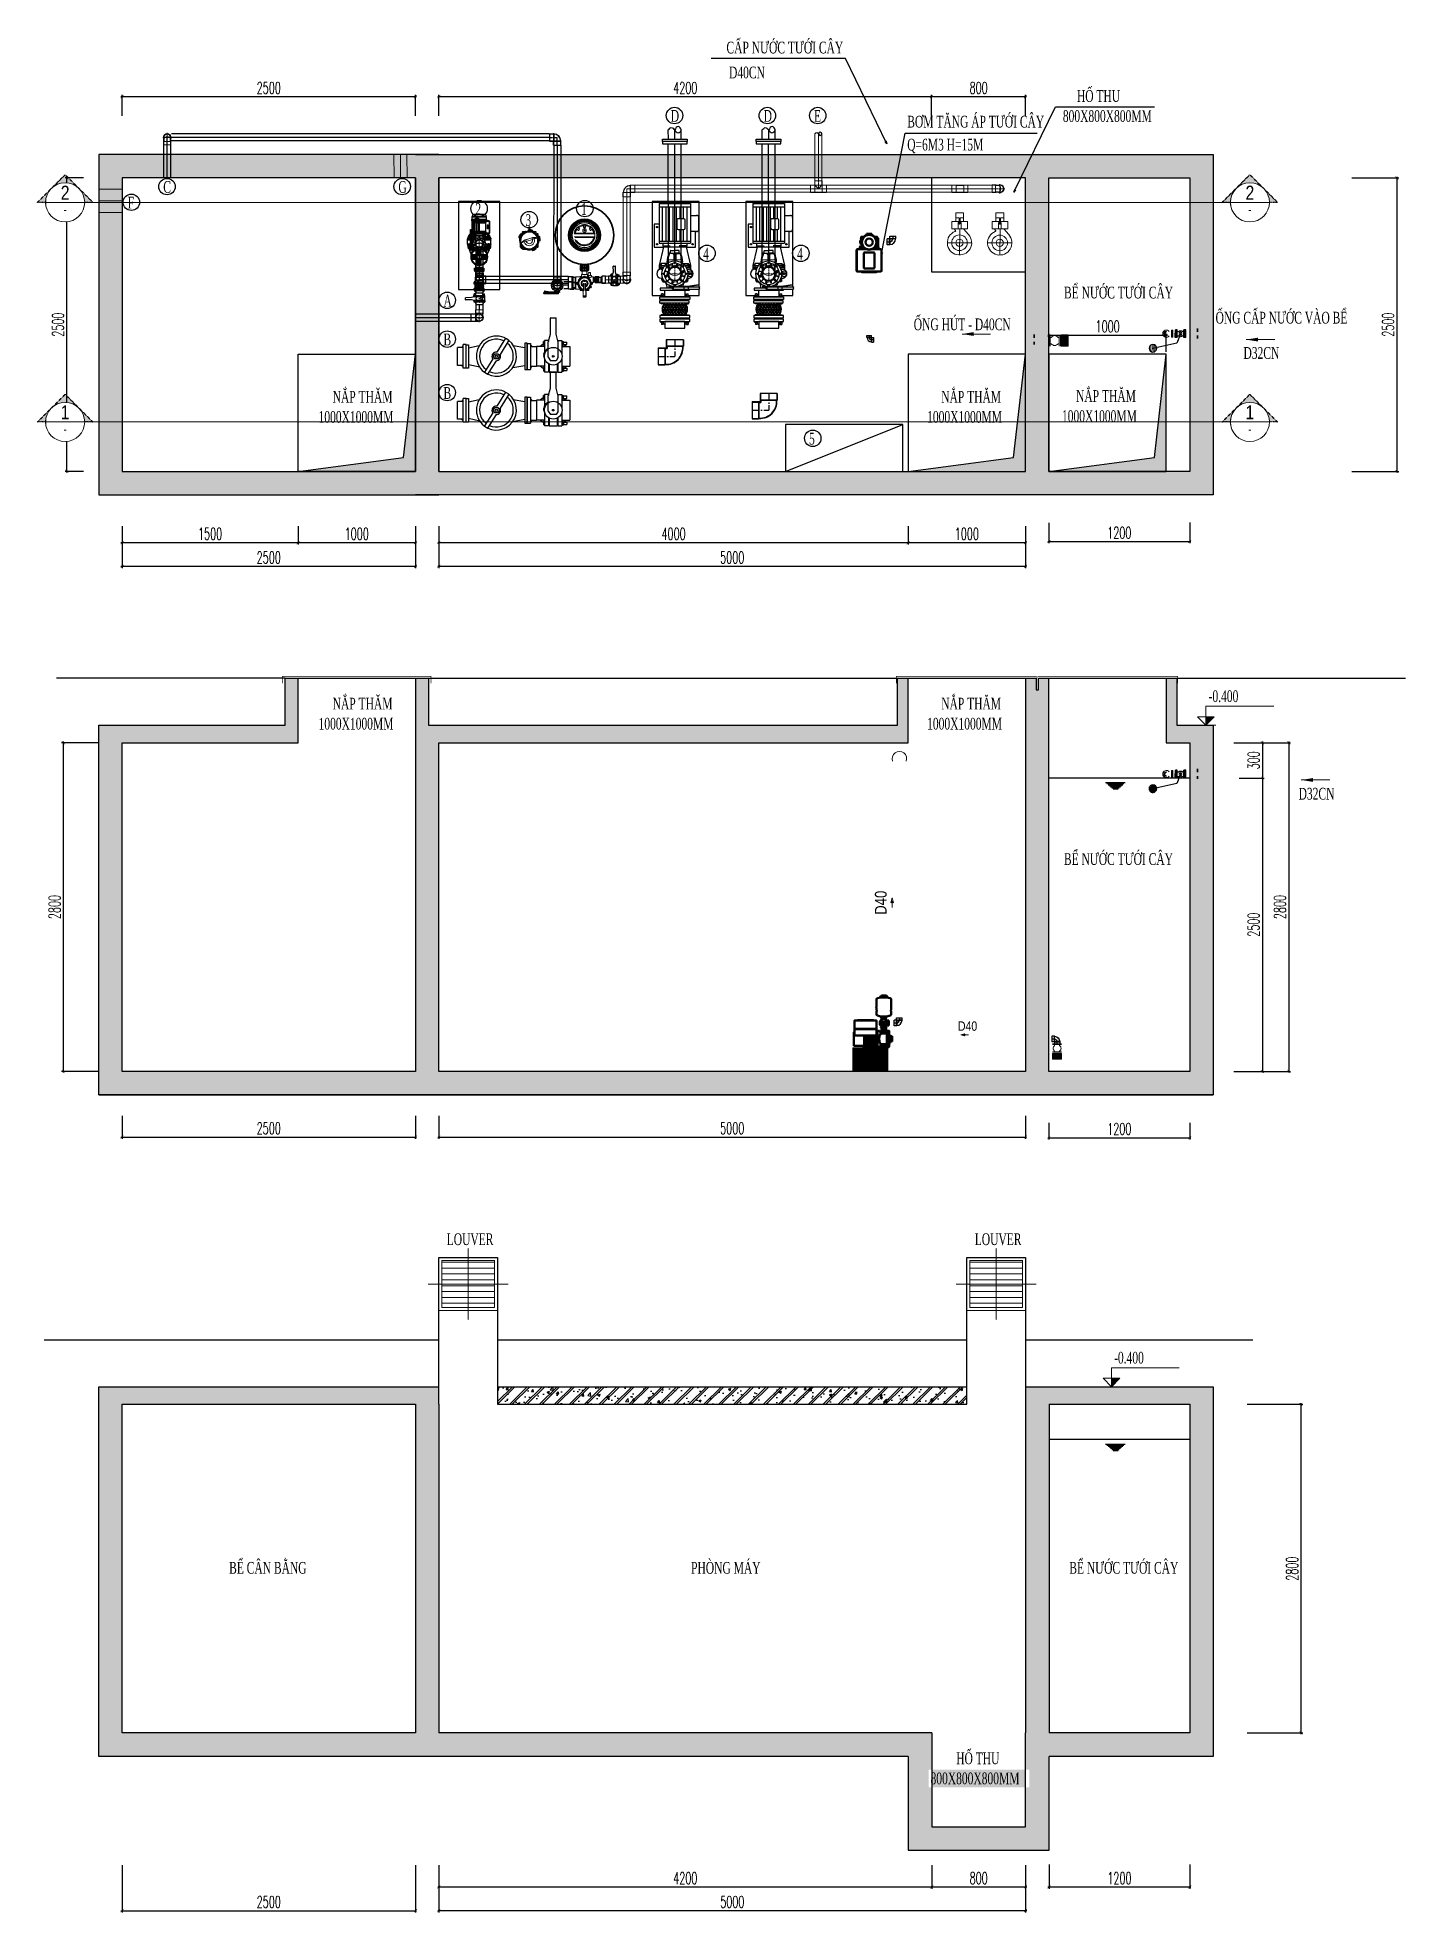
# Model space of a CAD drawing. Header units: millimetres. Extents: x -225363 to 347188, y -782467 to 813415.
# Drawn here: x 47211 to 58872, y 6259 to 22236 of the extents above; entities that cross this region are included whole.
import ezdxf
from ezdxf.enums import TextEntityAlignment as Align

# ---------------------------------------------------------------- set-up
doc = ezdxf.new("R2010")
doc.units = ezdxf.units.MM
doc.set_wipeout_variables(frame=1)
for name, pattern in [('$1$HIDDEN', [0.375, 0.25, -0.125]), ('ACAD_ISO04W100', [30, 24, -3, 0, -3]), ('CENTER', [2, 1.25, -0.25, 0.25, -0.25]), ('CENTER2', [1.125, 0.75, -0.125, 0.125, -0.125]), ('CONTINOUS', [0]), ('HIDDEN', [0.375, 0.25, -0.125])]:
    doc.linetypes.add(name, pattern=pattern)
for name, color, linetype, lineweight in [('0.04 Thu tràn', 6, 'Continuous', 0), ('00-N-GHI CHU', 144, 'Continuous', 9), ('day dien nguon', 251, 'Continuous', 9), ('duong bao khuat', 251, 'Continuous', 0), ('Duong tam', 32, 'CENTER2', 0), ('GTECHCONS-CTN-CN', 4, 'Continuous', 0), ('GTECHCONS-CTN-THIET BI', 10, 'Continuous', 20), ('KT-Kyhieu', 6, 'Continuous', 18), ('KTV-KT-NET THAY', 7, 'Continuous', 18), ('KTV-KT-TEXT CHU', 7, 'Continuous', 9), ('KTV-KT-TEXT GHI CHU', 2, 'Continuous', 5), ('Layer1', 6, 'Continuous', 0), ('MANH', 251, 'Continuous', 20), ('N3-BODER', 1, 'Continuous', 25), ('N3-NOTE', 11, 'Continuous', 13), ('N4-OTHER1', 143, 'CONTINOUS', 15), ('Net manh', 54, 'Continuous', 0), ('Nuoc cap', 4, 'Continuous', 35), ('Phu kien uPVC', 3, 'Continuous', 0), ('Thiet bi', 2, 'Continuous', 18), ('Tuong', 1, 'Continuous', 13), ('Visible (ISO)', 7, 'Continuous', 50)]:
    doc.layers.add(name, color=color, linetype=linetype, lineweight=lineweight)
for name, color, linetype in [('0.05 Thu đáy', 5, 'Continuous'), ('0.06 Trả nước', 3, 'Continuous'), ('1. Cap tro choi cau truot', 4, 'Continuous'), ('1TBN', 7, 'Continuous'), ('Chi tiết đài phun nước$0$ong inox', 8, 'Continuous'), ('GTECHCONS-CTN-TEXT', 3, 'Continuous'), ('KTV-KT-NET CAT SECTION', 9, 'HIDDEN'), ('Layer3', 6, 'Continuous'), ('lhp.cap nuoc', 3, 'ACAD_ISO04W100'), ('M-Fitting', 2, 'Continuous'), ('PA- VAN', 2, 'Continuous'), ('PHU KIEN', 3, 'Continuous'), ('Text', 3, 'Continuous'), ('TEXT_TK', 2, 'Continuous'), ('VALVES', 8, 'Continuous')]:
    doc.layers.add(name, color=color, linetype=linetype)
doc.styles.add('1', font='VHARIAL.TTF', dxfattribs={"width": 0.8})
doc.styles.add('Arial', font='arial_1.ttf')
doc.styles.add('HW_vnsimli', font='vnsimli.shx', dxfattribs={"width": 0.6})
doc.styles.add('mat bang 150', font='vntimeh.shx', dxfattribs={"width": 0.75})
doc.styles.add('P-VNTIMEH', font='vntimeh.shx', dxfattribs={"width": 0.75, "height": 75})
doc.styles.get("Standard").update_dxf_attribs({"font": 'arial_1.ttf'})
doc.dimstyles.new('HW_ 1-50', dxfattribs={"dimscale": 50, "dimtxt": 2, "dimasz": 0.5, "dimexe": 0.3, "dimexo": 0, "dimgap": 0.5, "dimtad": 1, "dimdec": 0, "dimrnd": 10, "dimzin": 0, "dimdsep": 46, "dimtxsty": 'HW_vnsimli', "dimblk": 'ARCHTICK', "dimcen": 0.5, "dimdle": 0.2, "dimclrd": 8, "dimclre": 8, "dimclrt": 3, "dimadec": 0, "dimazin": 0, "dimtfac": 0.0001, "dimtdec": 0, "dimtix": 1, "dimtmove": 0, "dimatfit": 3, "dimldrblk": 'CLOSEDBLANK', "dimfxl": 0.18, "dimtfill": 1, "dimtolj": 1, "dimtzin": 0, "dimarcsym": 1})
doc.dimstyles.new('VNCC_DIM200', dxfattribs={"dimtxt": 200, "dimasz": 25, "dimexe": 25, "dimexo": 0, "dimgap": 25, "dimtad": 1, "dimdec": 0, "dimzin": 0, "dimdsep": 46, "dimtxsty": 'P-VNTIMEH', "dimblk1": 'ARCHTICK', "dimblk2": 'ARCHTICK', "dimsah": 1, "dimcen": 150, "dimdle": 25, "dimclrd": 256, "dimclre": 256, "dimclrt": 6, "dimadec": 0, "dimazin": 0, "dimtfac": 1, "dimtdec": 0, "dimtix": 1, "dimtmove": 2, "dimatfit": 3, "dimfxl": 1, "dimtvp": 0.833333, "dimtolj": 1, "dimtzin": 0, "dimlwd": -1, "dimlwe": -1, "dimarcsym": 0})
pattern_1 = [(50, (45534.51, 5884.03), (215.178, -18.8256), [22.5, -247.5]), (355, (45534.51, 5884.03), (-41.6254, 225.6576), [18, -198]), (100.4514, (45552.45, 5882.47), (173.5528, 206.832), [19.122, -210.3426]), (46.1842, (45534.51, 5944.03), (320.1723, -49.6557), [33.75, -371.25]), (96.6356, (45561.2, 5939.9), (280.399, 292.235), [28.683, -315.514]), (351.1842, (45534.5, 5944.03), (280.399, 292.236), [27, -297]), (21, (45564.51, 5929.03), (179.072, -120.7857), [22.5, -247.5]), (326, (45564.51, 5929.03), (72.9946, 217.545), [18, -198]), (71.4514, (45579.44, 5918.97), (252.0668, 96.759), [19.122, -210.3426]), (37.5, (45534.514, 5884.034), (3.64796, 99.86816), [0, -195.6, 0, -201, 0, -198.75]), (7.5, (45534.51, 5884.03), (78.9209, 118.3235), [0, -114.6, 0, -191.1, 0, -75.75]), (327.5, (45467.61, 5884.03), (160.14673, -6.76646), [0, -75, 0, -234, 0, -310.5]), (317.5, (45437.61, 5884.03), (174.9559, 30.0315), [0, -97.5, 0, -155.4, 0, -220.5]), (45, (45534.51, 5884.03), (-63.6396, 63.6396), []), (45, (45534.51, 5905.03), (-63.6396, 63.6396), [])]

msp = doc.modelspace()

# ---------------------------------------------------------------- texts
at = {"layer": 'lhp.cap nuoc', "color": 7, "extrusion": (-1.01967e-10, -1.61045e-05, 1), "style": '1', "width": 0.8}
msp.add_text('d40', height=100, rotation=90.00101, dxfattribs=at).set_placement((54449.2, 14863.1, -0.2), align=Align.CENTER)
at = {"layer": 'lhp.cap nuoc', "color": 7, "extrusion": (-1.61045e-05, 1.01967e-10, 1), "style": '1', "width": 0.8}
msp.add_text('d40', height=80, rotation=0.00101, dxfattribs=at).set_placement((55139.3, 13772.1, -0.9), align=Align.CENTER)
at = {"layer": 'Text', "color": 3, "ltscale": 2, "style": 'mat bang 150', "width": 0.65}
msp.add_text('cÊp n\xadíc t\xadíi c©y', height=100, rotation=360, dxfattribs=at).set_placement((53084.1, 22100.7))
for s, p in [('hè thu', (56071.4, 21688)), ('d32cn', (57491.2, 19498)), ('n¾p th¨m', (49727.4, 16510.2)), ('n¾p th¨m', (54914.6, 16510.2)), ('-0.400', (57193.8, 16573.4)), ('1000x1000mm', (49607.4, 16339.1)), ('1000x1000mm', (54794.6, 16339.1)), ('bÓ n\xadíc t\xadíi c©y', (55960.6, 15185.4)), ('louver', (50699.8, 11946)), ('louver', (55200.8, 11946)), ('-0.400', (56388.2, 10936.4)), ('bÓ c©n b»ng', (48844.9, 9145.7)), ('phßng m¸y', (52782.6, 9145.7)), ('bÓ n\xadíc t\xadíi c©y', (56006.5, 9145.7)), ('hè thu', (55042.4, 7522.5)), ('800x800x800mm', (54823.6, 7351.4))]:
    msp.add_text(s, height=100, dxfattribs=at).set_placement(p)

# ---------------------------------------------------------------- blocks, each defined once
blk = doc.blocks.new('MB bom')
at = {"color": 8, "linetype": 'Continuous'}
for p, q in [((-199348, 638667), (-199368, 638667)), ((-199368, 638667), (-199368, 638608)), ((-199346, 638674), (-199348, 638669)), ((-199348, 638669), (-199348, 638607)), ((-199346, 638674), (-199346, 638601)), ((-199344, 638676), (-199344, 638599)), ((-199341, 638676), (-199344, 638676)), ((-199341, 638676), (-199341, 638676)), ((-199341, 638676), (-199341, 638676)), ((-199340, 638676), (-199341, 638676)), ((-199341, 638676), (-199340, 638676)), ((-199341, 638676), (-199341, 638676)), ((-199341, 638676), (-199341, 638676)), ((-199341, 638676), (-199341, 638676)), ((-199341, 638676), (-199341, 638676)), ((-199341, 638676), (-199341, 638676)), ((-199341, 638676), (-199341, 638676)), ((-199341, 638673), (-199340, 638673)), ((-199341, 638673), (-199341, 638673)), ((-199341, 638673), (-199341, 638673)), ((-199341, 638673), (-199341, 638673)), ((-199341, 638672), (-199341, 638673)), ((-199341, 638673), (-199340, 638673)), ((-199341, 638673), (-199341, 638673)), ((-199341, 638672), (-199341, 638673)), ((-199341, 638668), (-199341, 638672)), ((-199341, 638672), (-199341, 638672)), ((-199341, 638668), (-199341, 638668)), ((-199341, 638667), (-199341, 638668)), ((-199341, 638668), (-199340, 638668)), ((-199341, 638668), (-199341, 638668)), ((-199341, 638668), (-199341, 638668)), ((-199341, 638668), (-199341, 638668)), ((-199341, 638668), (-199341, 638668)), ((-199341, 638668), (-199341, 638668)), ((-199340, 638667), (-199341, 638667)), ((-199340, 638677), (-199340, 638676)), ((-199340, 638676), (-199325, 638676)), ((-199340, 638675), (-199340, 638676)), ((-199340, 638676), (-199340, 638676)), ((-199340, 638676), (-199340, 638676)), ((-199340, 638676), (-199340, 638676)), ((-199340, 638676), (-199340, 638676)), ((-199340, 638676), (-199340, 638676)), ((-199340, 638676), (-199340, 638676)), ((-199340, 638676), (-199340, 638676)), ((-199340, 638676), (-199340, 638676)), ((-199340, 638676), (-199340, 638676)), ((-199340, 638676), (-199340, 638676)), ((-199340, 638676), (-199340, 638676)), ((-199340, 638675), (-199340, 638676)), ((-199340, 638676), (-199340, 638676)), ((-199325, 638675), (-199340, 638675)), ((-199340, 638675), (-199340, 638675)), ((-199340, 638673), (-199340, 638668)), ((-199340, 638673), (-199340, 638673)), ((-199340, 638673), (-199340, 638673)), ((-199340, 638673), (-199340, 638673)), ((-199340, 638673), (-199340, 638673)), ((-199340, 638673), (-199340, 638673)), ((-199340, 638673), (-199340, 638673)), ((-199340, 638668), (-199325, 638668)), ((-199340, 638668), (-199340, 638668)), ((-199340, 638668), (-199340, 638668)), ((-199340, 638668), (-199340, 638668)), ((-199340, 638668), (-199340, 638668)), ((-199339, 638668), (-199340, 638668)), ((-199340, 638668), (-199340, 638668)), ((-199340, 638668), (-199340, 638668)), ((-199340, 638668), (-199340, 638668)), ((-199340, 638668), (-199340, 638668)), ((-199340, 638668), (-199340, 638668)), ((-199340, 638668), (-199340, 638668)), ((-199340, 638668), (-199340, 638668)), ((-199340, 638668), (-199340, 638668)), ((-199340, 638668), (-199340, 638668)), ((-199340, 638668), (-199340, 638668)), ((-199340, 638668), (-199340, 638668)), ((-199340, 638668), (-199340, 638668)), ((-199340, 638668), (-199340, 638668)), ((-199340, 638668), (-199340, 638668)), ((-199340, 638668), (-199340, 638668)), ((-199340, 638668), (-199340, 638668)), ((-199340, 638667), (-199340, 638668)), ((-199340, 638668), (-199340, 638668)), ((-199325, 638667), (-199340, 638667)), ((-199340, 638667), (-199340, 638667)), ((-199340, 638667), (-199340, 638667)), ((-199318, 638678), (-199339, 638678)), ((-199339, 638678), (-199339, 638677)), ((-199325, 638677), (-199339, 638677)), ((-199339, 638677), (-199325, 638677)), ((-199339, 638677), (-199339, 638677)), ((-199325, 638674), (-199339, 638674)), ((-199325, 638674), (-199339, 638674)), ((-199339, 638674), (-199339, 638674)), ((-199339, 638674), (-199339, 638669)), ((-199339, 638669), (-199325, 638669)), ((-199339, 638668), (-199339, 638669)), ((-199325, 638668), (-199339, 638668)), ((-199325, 638661), (-199339, 638661)), ((-199339, 638661), (-199339, 638661)), ((-199325, 638674), (-199325, 638677)), ((-199325, 638677), (-199325, 638674)), ((-199325, 638674), (-199325, 638675)), ((-199325, 638674), (-199325, 638674)), ((-199325, 638674), (-199325, 638674)), ((-199325, 638674), (-199325, 638674)), ((-199325, 638669), (-199325, 638661)), ((-199325, 638661), (-199325, 638668)), ((-199325, 638661), (-199325, 638667)), ((-199318, 638665), (-199318, 638678)), ((-199318, 638670), (-199318, 638669)), ((-199318, 638670), (-199318, 638670)), ((-199318, 638670), (-199318, 638670)), ((-199318, 638670), (-199318, 638670)), ((-199318, 638670), (-199318, 638670)), ((-199318, 638670), (-199318, 638670)), ((-199318, 638670), (-199318, 638670)), ((-199318, 638670), (-199318, 638670)), ((-199318, 638670), (-199318, 638670)), ((-199318, 638669), (-199318, 638669)), ((-199318, 638669), (-199318, 638669)), ((-199318, 638669), (-199318, 638669)), ((-199318, 638668), (-199318, 638669)), ((-199318, 638669), (-199318, 638668)), ((-199318, 638669), (-199318, 638668)), ((-199318, 638669), (-199318, 638669)), ((-199318, 638669), (-199318, 638669)), ((-199318, 638669), (-199318, 638669)), ((-199318, 638669), (-199318, 638669)), ((-199318, 638669), (-199318, 638669)), ((-199318, 638669), (-199318, 638669)), ((-199318, 638669), (-199318, 638669)), ((-199318, 638669), (-199318, 638669)), ((-199318, 638669), (-199318, 638669)), ((-199318, 638669), (-199318, 638669)), ((-199318, 638669), (-199318, 638669)), ((-199318, 638668), (-199318, 638668)), ((-199318, 638668), (-199318, 638668)), ((-199318, 638668), (-199318, 638668)), ((-199318, 638667), (-199318, 638668)), ((-199318, 638668), (-199318, 638667)), ((-199318, 638668), (-199318, 638668)), ((-199318, 638668), (-199318, 638667)), ((-199318, 638668), (-199318, 638668)), ((-199318, 638667), (-199318, 638667)), ((-199318, 638666), (-199318, 638667)), ((-199318, 638667), (-199318, 638666)), ((-199318, 638667), (-199318, 638667)), ((-199318, 638667), (-199318, 638666)), ((-199318, 638666), (-199318, 638666)), ((-199318, 638665), (-199318, 638666)), ((-199318, 638666), (-199318, 638665)), ((-199318, 638666), (-199318, 638665)), ((-199318, 638666), (-199318, 638666)), ((-199318, 638598), (-199318, 638665)), ((-199318, 638664), (-199318, 638665)), ((-199318, 638665), (-199318, 638664)), ((-199318, 638665), (-199318, 638665)), ((-199318, 638665), (-199318, 638664)), ((-199318, 638664), (-199318, 638664)), ((-199318, 638663), (-199318, 638664)), ((-199318, 638664), (-199318, 638663)), ((-199318, 638664), (-199318, 638663)), ((-199318, 638662), (-199318, 638663)), ((-199318, 638663), (-199318, 638661)), ((-199318, 638663), (-199318, 638662)), ((-199318, 638661), (-199318, 638662)), ((-199318, 638662), (-199318, 638661)), ((-199318, 638660), (-199318, 638661)), ((-199318, 638661), (-199318, 638660)), ((-199317, 638670), (-199318, 638670)), ((-199317, 638670), (-199317, 638670)), ((-199317, 638670), (-199317, 638670)), ((-199317, 638670), (-199317, 638670)), ((-199317, 638670), (-199317, 638670)), ((-199317, 638670), (-199317, 638670)), ((-199317, 638670), (-199317, 638670)), ((-199317, 638670), (-199317, 638670)), ((-199317, 638670), (-199317, 638670)), ((-199317, 638670), (-199317, 638670)), ((-199317, 638670), (-199317, 638670)), ((-199316, 638669), (-199317, 638670)), ((-199316, 638668), (-199316, 638669)), ((-199316, 638669), (-199316, 638669)), ((-199316, 638669), (-199316, 638669)), ((-199316, 638669), (-199316, 638669)), ((-199316, 638669), (-199316, 638669)), ((-199316, 638669), (-199316, 638669)), ((-199316, 638669), (-199316, 638669)), ((-199316, 638669), (-199316, 638669)), ((-199316, 638669), (-199316, 638669)), ((-199316, 638669), (-199316, 638669)), ((-199316, 638669), (-199316, 638669)), ((-199314, 638669), (-199316, 638669)), ((-199316, 638668), (-199316, 638668)), ((-199316, 638668), (-199316, 638668)), ((-199316, 638668), (-199316, 638668)), ((-199316, 638667), (-199316, 638668)), ((-199316, 638667), (-199316, 638667)), ((-199316, 638666), (-199316, 638667)), ((-199316, 638666), (-199316, 638666)), ((-199316, 638665), (-199316, 638666)), ((-199316, 638664), (-199316, 638665)), ((-199316, 638664), (-199316, 638664)), ((-199316, 638663), (-199316, 638664)), ((-199316, 638662), (-199316, 638663)), ((-199316, 638661), (-199316, 638662)), ((-199316, 638660), (-199316, 638661)), ((-199314, 638669), (-199314, 638606)), ((-199314, 638668), (-199314, 638669)), ((-199314, 638668), (-199314, 638607)), ((-199314, 638668), (-199314, 638607)), ((-199290, 638667), (-199314, 638667)), ((-199241, 638706), (-199240, 638706)), ((-199241, 638655), (-199241, 638703)), ((-199241, 638703), (-199240, 638703)), ((-199241, 638703), (-199241, 638703)), ((-199240, 638706), (-199239, 638706)), ((-199240, 638703), (-199239, 638703)), ((-199240, 638703), (-199240, 638703)), ((-199240, 638703), (-199240, 638703)), ((-199240, 638703), (-199240, 638703)), ((-199239, 638706), (-199238, 638706)), ((-199239, 638705), (-199239, 638704)), ((-199239, 638705), (-199239, 638705)), ((-199239, 638705), (-199239, 638705)), ((-199239, 638705), (-199239, 638705)), ((-199239, 638705), (-199239, 638705)), ((-199239, 638705), (-199239, 638705)), ((-199238, 638705), (-199239, 638705)), ((-199239, 638705), (-199239, 638704)), ((-199238, 638705), (-199239, 638705)), ((-199239, 638704), (-199239, 638704)), ((-199239, 638704), (-199239, 638703)), ((-199238, 638704), (-199239, 638704)), ((-199239, 638704), (-199239, 638704)), ((-199239, 638704), (-199239, 638704)), ((-199239, 638704), (-199239, 638704)), ((-199239, 638704), (-199239, 638704)), ((-199239, 638703), (-199239, 638704)), ((-199239, 638696), (-199239, 638703)), ((-199239, 638703), (-199239, 638703)), ((-199239, 638703), (-199239, 638703)), ((-199239, 638703), (-199239, 638703)), ((-199239, 638703), (-199239, 638703)), ((-199239, 638703), (-199239, 638703)), ((-199239, 638703), (-199239, 638703)), ((-199239, 638703), (-199239, 638703)), ((-199239, 638703), (-199239, 638703)), ((-199239, 638703), (-199239, 638703)), ((-199239, 638703), (-199239, 638703)), ((-199239, 638655), (-199239, 638696)), ((-199239, 638696), (-199239, 638696)), ((-199239, 638696), (-199239, 638696)), ((-199239, 638696), (-199239, 638696)), ((-199239, 638696), (-199239, 638696)), ((-199239, 638696), (-199239, 638696)), ((-199238, 638696), (-199239, 638696)), ((-199238, 638706), (-199236, 638706)), ((-199238, 638705), (-199238, 638705)), ((-199238, 638705), (-199238, 638705)), ((-199238, 638705), (-199238, 638705)), ((-199238, 638705), (-199238, 638705)), ((-199238, 638705), (-199238, 638705)), ((-199238, 638705), (-199238, 638705)), ((-199238, 638705), (-199238, 638705)), ((-199238, 638705), (-199238, 638704)), ((-199238, 638704), (-199238, 638704)), ((-199238, 638704), (-199238, 638703)), ((-199238, 638704), (-199238, 638704)), ((-199238, 638704), (-199238, 638704)), ((-199238, 638704), (-199237, 638704)), ((-199238, 638704), (-199238, 638704)), ((-199238, 638703), (-199238, 638702)), ((-199238, 638703), (-199238, 638703)), ((-199238, 638702), (-199238, 638701)), ((-199238, 638702), (-199238, 638702)), ((-199238, 638701), (-199238, 638700)), ((-199238, 638701), (-199238, 638701)), ((-199238, 638700), (-199238, 638699)), ((-199238, 638700), (-199238, 638700)), ((-199238, 638699), (-199238, 638698)), ((-199238, 638698), (-199238, 638697)), ((-199238, 638698), (-199238, 638698)), ((-199238, 638697), (-199238, 638696)), ((-199238, 638696), (-199238, 638655)), ((-199238, 638696), (-199238, 638696)), ((-199238, 638696), (-199238, 638696)), ((-199238, 638696), (-199238, 638696)), ((-199237, 638696), (-199238, 638696)), ((-199237, 638704), (-199236, 638704)), ((-199237, 638704), (-199237, 638704)), ((-199237, 638696), (-199237, 638696)), ((-199236, 638696), (-199237, 638696)), ((-199236, 638706), (-199234, 638706)), ((-199236, 638704), (-199235, 638704)), ((-199236, 638704), (-199236, 638704)), ((-199236, 638696), (-199236, 638696)), ((-199235, 638696), (-199236, 638696)), ((-199235, 638704), (-199234, 638704)), ((-199235, 638704), (-199235, 638704)), ((-199235, 638696), (-199235, 638696)), ((-199234, 638696), (-199235, 638696)), ((-199234, 638706), (-199231, 638706)), ((-199234, 638705), (-199234, 638705)), ((-199234, 638705), (-199234, 638705)), ((-199234, 638705), (-199234, 638705)), ((-199234, 638705), (-199234, 638704)), ((-199234, 638705), (-199234, 638705)), ((-199234, 638705), (-199234, 638705)), ((-199234, 638705), (-199233, 638705)), ((-199234, 638705), (-199234, 638705)), ((-199234, 638705), (-199234, 638705)), ((-199234, 638705), (-199234, 638705)), ((-199234, 638704), (-199234, 638705)), ((-199234, 638704), (-199234, 638703)), ((-199234, 638704), (-199234, 638704)), ((-199234, 638704), (-199234, 638704)), ((-199234, 638704), (-199234, 638704)), ((-199234, 638704), (-199233, 638704)), ((-199234, 638704), (-199234, 638704)), ((-199234, 638704), (-199234, 638704)), ((-199234, 638704), (-199234, 638704)), ((-199234, 638704), (-199234, 638704)), ((-199234, 638703), (-199234, 638704)), ((-199234, 638703), (-199233, 638703)), ((-199234, 638703), (-199234, 638703)), ((-199234, 638703), (-199234, 638703)), ((-199234, 638703), (-199234, 638703)), ((-199234, 638703), (-199234, 638703)), ((-199234, 638702), (-199234, 638703)), ((-199234, 638701), (-199234, 638702)), ((-199234, 638702), (-199234, 638702)), ((-199234, 638701), (-199234, 638701)), ((-199234, 638700), (-199234, 638701)), ((-199234, 638699), (-199234, 638700)), ((-199234, 638698), (-199234, 638699)), ((-199234, 638699), (-199234, 638699)), ((-199234, 638697), (-199234, 638698)), ((-199234, 638696), (-199234, 638697)), ((-199234, 638653), (-199234, 638696)), ((-199234, 638696), (-199233, 638696)), ((-199234, 638696), (-199234, 638696)), ((-199234, 638696), (-199234, 638696)), ((-199234, 638696), (-199234, 638696)), ((-199234, 638696), (-199234, 638696)), ((-199234, 638696), (-199234, 638696)), ((-199234, 638696), (-199234, 638696)), ((-199234, 638696), (-199234, 638696)), ((-199233, 638705), (-199233, 638704)), ((-199233, 638705), (-199232, 638705)), ((-199233, 638705), (-199233, 638705)), ((-199233, 638705), (-199233, 638705)), ((-199233, 638704), (-199233, 638704)), ((-199233, 638704), (-199233, 638704)), ((-199233, 638704), (-199233, 638704)), ((-199233, 638704), (-199233, 638704)), ((-199233, 638704), (-199233, 638703)), ((-199233, 638703), (-199233, 638696)), ((-199233, 638703), (-199233, 638703)), ((-199233, 638696), (-199233, 638653)), ((-199233, 638696), (-199233, 638696)), ((-199232, 638705), (-199232, 638705)), ((-199232, 638705), (-199232, 638705)), ((-199232, 638705), (-199232, 638705)), ((-199232, 638705), (-199232, 638705)), ((-199232, 638705), (-199232, 638705)), ((-199232, 638705), (-199232, 638705)), ((-199232, 638705), (-199232, 638705)), ((-199231, 638705), (-199232, 638705)), ((-199232, 638705), (-199232, 638705)), ((-199232, 638705), (-199232, 638705)), ((-199232, 638705), (-199232, 638705)), ((-199232, 638705), (-199232, 638705)), ((-199232, 638705), (-199232, 638705)), ((-199231, 638706), (-199231, 638705)), ((-199231, 638706), (-199231, 638706)), ((-199231, 638705), (-199231, 638652)), ((-199231, 638705), (-199231, 638705)), ((-199216, 638706), (-199213, 638706)), ((-199216, 638706), (-199216, 638706)), ((-199215, 638705), (-199216, 638706)), ((-199216, 638706), (-199216, 638706)), ((-199216, 638705), (-199216, 638706)), ((-199216, 638652), (-199216, 638705)), ((-199215, 638705), (-199216, 638705)), ((-199216, 638705), (-199216, 638705)), ((-199215, 638705), (-199215, 638705)), ((-199215, 638705), (-199215, 638705)), ((-199215, 638705), (-199215, 638705)), ((-199215, 638705), (-199215, 638705)), ((-199215, 638705), (-199215, 638705)), ((-199215, 638705), (-199215, 638705)), ((-199215, 638705), (-199215, 638705)), ((-199215, 638705), (-199215, 638705)), ((-199215, 638705), (-199215, 638705)), ((-199215, 638705), (-199215, 638705)), ((-199215, 638705), (-199215, 638705)), ((-199214, 638705), (-199215, 638705)), ((-199213, 638705), (-199214, 638704)), ((-199214, 638705), (-199214, 638705)), ((-199214, 638705), (-199214, 638705)), ((-199214, 638705), (-199214, 638705)), ((-199214, 638705), (-199214, 638705)), ((-199214, 638704), (-199214, 638704)), ((-199214, 638704), (-199214, 638704)), ((-199214, 638704), (-199214, 638704)), ((-199213, 638706), (-199211, 638706)), ((-199213, 638705), (-199212, 638705)), ((-199213, 638705), (-199213, 638705)), ((-199213, 638705), (-199213, 638704)), ((-199213, 638705), (-199213, 638705)), ((-199212, 638705), (-199213, 638705)), ((-199213, 638705), (-199213, 638705)), ((-199213, 638705), (-199213, 638705)), ((-199213, 638705), (-199213, 638705)), ((-199213, 638705), (-199213, 638705)), ((-199213, 638704), (-199213, 638703)), ((-199213, 638704), (-199213, 638704)), ((-199213, 638704), (-199213, 638704)), ((-199212, 638704), (-199213, 638704)), ((-199213, 638704), (-199213, 638704)), ((-199213, 638704), (-199213, 638704)), ((-199213, 638704), (-199213, 638704)), ((-199213, 638704), (-199213, 638704)), ((-199213, 638704), (-199213, 638704)), ((-199213, 638703), (-199213, 638704)), ((-199213, 638696), (-199213, 638703)), ((-199213, 638703), (-199213, 638703)), ((-199213, 638703), (-199213, 638703)), ((-199213, 638703), (-199213, 638703)), ((-199213, 638703), (-199213, 638703)), ((-199213, 638653), (-199213, 638696)), ((-199213, 638696), (-199213, 638696)), ((-199213, 638696), (-199213, 638696)), ((-199213, 638696), (-199213, 638696)), ((-199213, 638696), (-199213, 638696)), ((-199213, 638696), (-199213, 638696)), ((-199213, 638696), (-199213, 638696)), ((-199213, 638696), (-199213, 638696)), ((-199213, 638696), (-199213, 638696)), ((-199212, 638696), (-199213, 638696)), ((-199212, 638705), (-199212, 638705)), ((-199212, 638705), (-199212, 638704)), ((-199212, 638704), (-199211, 638704)), ((-199212, 638704), (-199212, 638704)), ((-199212, 638704), (-199212, 638704)), ((-199212, 638704), (-199212, 638703)), ((-199212, 638704), (-199212, 638704)), ((-199212, 638703), (-199212, 638702)), ((-199212, 638703), (-199212, 638703)), ((-199212, 638702), (-199212, 638701)), ((-199212, 638702), (-199212, 638702)), ((-199212, 638701), (-199212, 638700)), ((-199212, 638701), (-199212, 638701)), ((-199212, 638700), (-199212, 638699)), ((-199212, 638700), (-199212, 638700)), ((-199212, 638699), (-199212, 638698)), ((-199212, 638698), (-199212, 638697)), ((-199212, 638697), (-199212, 638696)), ((-199212, 638697), (-199212, 638697)), ((-199212, 638696), (-199212, 638653)), ((-199212, 638696), (-199212, 638696)), ((-199212, 638696), (-199212, 638696)), ((-199211, 638696), (-199212, 638696)), ((-199211, 638706), (-199209, 638706)), ((-199211, 638704), (-199210, 638704)), ((-199211, 638704), (-199211, 638704)), ((-199211, 638696), (-199211, 638696)), ((-199210, 638696), (-199211, 638696)), ((-199210, 638704), (-199209, 638704)), ((-199210, 638704), (-199210, 638704)), ((-199210, 638696), (-199210, 638696)), ((-199209, 638696), (-199210, 638696)), ((-199209, 638706), (-199208, 638706)), ((-199209, 638705), (-199208, 638705)), ((-199209, 638705), (-199209, 638705)), ((-199209, 638705), (-199209, 638705)), ((-199209, 638705), (-199208, 638705)), ((-199209, 638705), (-199209, 638705)), ((-199209, 638705), (-199209, 638705)), ((-199209, 638704), (-199209, 638705)), ((-199209, 638704), (-199209, 638704)), ((-199209, 638704), (-199208, 638704)), ((-199209, 638704), (-199209, 638704)), ((-199209, 638704), (-199209, 638704)), ((-199209, 638655), (-199209, 638696)), ((-199209, 638696), (-199209, 638696)), ((-199209, 638696), (-199208, 638696)), ((-199209, 638696), (-199209, 638696)), ((-199209, 638696), (-199209, 638696)), ((-199208, 638706), (-199207, 638706)), ((-199208, 638705), (-199208, 638704)), ((-199208, 638705), (-199208, 638704)), ((-199208, 638705), (-199208, 638705)), ((-199208, 638705), (-199208, 638705)), ((-199208, 638705), (-199208, 638705)), ((-199208, 638705), (-199208, 638705)), ((-199208, 638705), (-199208, 638705)), ((-199208, 638705), (-199208, 638705)), ((-199208, 638704), (-199208, 638703)), ((-199208, 638704), (-199208, 638704)), ((-199208, 638704), (-199208, 638704)), ((-199208, 638704), (-199208, 638704)), ((-199208, 638704), (-199208, 638704)), ((-199208, 638704), (-199208, 638704)), ((-199208, 638704), (-199208, 638703)), ((-199208, 638703), (-199208, 638696)), ((-199208, 638703), (-199208, 638703)), ((-199208, 638703), (-199208, 638703)), ((-199208, 638703), (-199208, 638703)), ((-199208, 638703), (-199208, 638703)), ((-199208, 638703), (-199208, 638703)), ((-199208, 638703), (-199208, 638703)), ((-199208, 638703), (-199208, 638703)), ((-199208, 638703), (-199208, 638703)), ((-199208, 638703), (-199208, 638703)), ((-199207, 638703), (-199208, 638703)), ((-199208, 638696), (-199208, 638655)), ((-199208, 638696), (-199208, 638696)), ((-199208, 638696), (-199208, 638696)), ((-199208, 638696), (-199208, 638696)), ((-199208, 638696), (-199208, 638696)), ((-199208, 638696), (-199208, 638696)), ((-199207, 638706), (-199206, 638706)), ((-199207, 638703), (-199207, 638703)), ((-199207, 638703), (-199207, 638703)), ((-199207, 638703), (-199207, 638703)), ((-199207, 638703), (-199207, 638703)), ((-199206, 638703), (-199207, 638703)), ((-199206, 638703), (-199206, 638655)), ((-199206, 638703), (-199206, 638703)), ((-199163, 638721), (-199199, 638706)), ((-199163, 638721), (-199163, 638721)), ((-199163, 638721), (-199163, 638721)), ((-199163, 638721), (-199163, 638721)), ((-199163, 638721), (-199163, 638721)), ((-199163, 638721), (-199163, 638721)), ((-199163, 638720), (-199163, 638721)), ((-199163, 638720), (-199163, 638720)), ((-199163, 638720), (-199163, 638720)), ((-199163, 638720), (-199163, 638720)), ((-199163, 638719), (-199163, 638720)), ((-199163, 638719), (-199163, 638719)), ((-199163, 638719), (-199163, 638719)), ((-199163, 638718), (-199163, 638719)), ((-199163, 638718), (-199163, 638718)), ((-199163, 638717), (-199163, 638718)), ((-199163, 638716), (-199163, 638717)), ((-199163, 638716), (-199163, 638716)), ((-199163, 638715), (-199163, 638716)), ((-199163, 638714), (-199163, 638715)), ((-199163, 638713), (-199163, 638714)), ((-199163, 638712), (-199163, 638713)), ((-199163, 638711), (-199163, 638712)), ((-199163, 638710), (-199163, 638711)), ((-199163, 638710), (-199163, 638710)), ((-199162, 638709), (-199163, 638710)), ((-199163, 638681), (-199162, 638683)), ((-199163, 638680), (-199163, 638681)), ((-199163, 638678), (-199163, 638680)), ((-199162, 638708), (-199162, 638709)), ((-199162, 638707), (-199162, 638708)), ((-199162, 638706), (-199162, 638707)), ((-199162, 638705), (-199162, 638706)), ((-199162, 638704), (-199162, 638705)), ((-199161, 638704), (-199162, 638702)), ((-199162, 638703), (-199162, 638704)), ((-199162, 638702), (-199162, 638703)), ((-199162, 638702), (-199162, 638701)), ((-199162, 638701), (-199162, 638702)), ((-199162, 638701), (-199162, 638699)), ((-199162, 638700), (-199162, 638701)), ((-199162, 638698), (-199162, 638700)), ((-199162, 638699), (-199162, 638697)), ((-199162, 638697), (-199162, 638698)), ((-199162, 638697), (-199162, 638697)), ((-199162, 638697), (-199162, 638697)), ((-199162, 638697), (-199162, 638697)), ((-199162, 638697), (-199162, 638697)), ((-199162, 638697), (-199162, 638697)), ((-199162, 638697), (-199162, 638697)), ((-199162, 638697), (-199162, 638697)), ((-199162, 638697), (-199162, 638697)), ((-199162, 638697), (-199162, 638697)), ((-199162, 638697), (-199162, 638697)), ((-199162, 638697), (-199162, 638697)), ((-199162, 638697), (-199162, 638697)), ((-199162, 638697), (-199162, 638697)), ((-199162, 638697), (-199162, 638697)), ((-199162, 638697), (-199162, 638697)), ((-199162, 638697), (-199162, 638697)), ((-199162, 638696), (-199162, 638697)), ((-199162, 638697), (-199162, 638696)), ((-199162, 638697), (-199162, 638697)), ((-199162, 638697), (-199162, 638697)), ((-199162, 638694), (-199162, 638696)), ((-199162, 638696), (-199162, 638694)), ((-199162, 638692), (-199162, 638694)), ((-199162, 638694), (-199162, 638692)), ((-199162, 638690), (-199162, 638692)), ((-199162, 638692), (-199161, 638690)), ((-199162, 638689), (-199162, 638690)), ((-199162, 638687), (-199162, 638689)), ((-199162, 638685), (-199162, 638687)), ((-199162, 638683), (-199162, 638685)), ((-199156, 638722), (-199161, 638722)), ((-199161, 638722), (-199161, 638721)), ((-199161, 638722), (-199161, 638722)), ((-199161, 638721), (-199161, 638720)), ((-199161, 638721), (-199161, 638721)), ((-199161, 638721), (-199161, 638721)), ((-199161, 638721), (-199161, 638721)), ((-199161, 638721), (-199161, 638721)), ((-199161, 638721), (-199161, 638721)), ((-199161, 638720), (-199161, 638719)), ((-199161, 638720), (-199161, 638720)), ((-199161, 638720), (-199161, 638720)), ((-199161, 638719), (-199161, 638718)), ((-199161, 638718), (-199161, 638718)), ((-199161, 638718), (-199161, 638717)), ((-199161, 638717), (-199161, 638716)), ((-199161, 638716), (-199161, 638715)), ((-199161, 638716), (-199161, 638716)), ((-199161, 638715), (-199161, 638714)), ((-199161, 638714), (-199161, 638713)), ((-199161, 638713), (-199161, 638712)), ((-199161, 638712), (-199161, 638711)), ((-199161, 638711), (-199161, 638709)), ((-199161, 638709), (-199161, 638708)), ((-199161, 638708), (-199161, 638707)), ((-199161, 638707), (-199161, 638705)), ((-199161, 638705), (-199161, 638704)), ((-199161, 638690), (-199161, 638689)), ((-199161, 638689), (-199161, 638687)), ((-199161, 638687), (-199161, 638685)), ((-199161, 638685), (-199161, 638683)), ((-199161, 638683), (-199161, 638681)), ((-199161, 638681), (-199161, 638679)), ((-199161, 638679), (-199161, 638677)), ((-199161, 638677), (-199161, 638675)), ((-199156, 638665), (-199156, 638722)), ((-199148, 638642), (-199148, 638723)), ((-199128, 638733), (-199141, 638733)), ((-199141, 638733), (-199127, 638733)), ((-199141, 638726), (-199141, 638733)), ((-199141, 638733), (-199141, 638733)), ((-199141, 638709), (-199140, 638710)), ((-199141, 638707), (-199141, 638709)), ((-199141, 638705), (-199141, 638707)), ((-199141, 638704), (-199141, 638705)), ((-199141, 638702), (-199141, 638704)), ((-199141, 638700), (-199141, 638702)), ((-199141, 638698), (-199141, 638700)), ((-199141, 638696), (-199141, 638698)), ((-199141, 638694), (-199141, 638696)), ((-199141, 638692), (-199141, 638694)), ((-199141, 638690), (-199141, 638692)), ((-199140, 638688), (-199141, 638690)), ((-199140, 638717), (-199139, 638718)), ((-199140, 638715), (-199140, 638717)), ((-199140, 638713), (-199140, 638715)), ((-199140, 638712), (-199140, 638713)), ((-199140, 638710), (-199140, 638712)), ((-199140, 638686), (-199140, 638688)), ((-199140, 638684), (-199140, 638686)), ((-199140, 638682), (-199140, 638684)), ((-199140, 638680), (-199140, 638682)), ((-199139, 638678), (-199140, 638680)), ((-199139, 638719), (-199138, 638721)), ((-199139, 638718), (-199139, 638719)), ((-199139, 638675), (-199139, 638678)), ((-199139, 638673), (-199139, 638675)), ((-199138, 638671), (-199139, 638673)), ((-199139, 638663), (-199139, 638663)), ((-199139, 638663), (-199139, 638663)), ((-199139, 638663), (-199139, 638663)), ((-199139, 638663), (-199139, 638663)), ((-199138, 638662), (-199139, 638663)), ((-199139, 638663), (-199138, 638663)), ((-199138, 638722), (-199137, 638723)), ((-199138, 638721), (-199138, 638722)), ((-199138, 638669), (-199138, 638671)), ((-199137, 638666), (-199138, 638669)), ((-199138, 638663), (-199138, 638663)), ((-199138, 638663), (-199138, 638662)), ((-199138, 638662), (-199138, 638662)), ((-199138, 638662), (-199138, 638662)), ((-199137, 638724), (-199136, 638725)), ((-199137, 638724), (-199137, 638724)), ((-199137, 638723), (-199137, 638724)), ((-199137, 638665), (-199137, 638666)), ((-199136, 638726), (-199135, 638726)), ((-199136, 638725), (-199136, 638726)), ((-199135, 638729), (-199135, 638728)), ((-199135, 638729), (-199135, 638729)), ((-199135, 638729), (-199135, 638729)), ((-199135, 638728), (-199135, 638729)), ((-199135, 638728), (-199135, 638728)), ((-199135, 638728), (-199135, 638728)), ((-199135, 638728), (-199135, 638728)), ((-199135, 638728), (-199135, 638728)), ((-199135, 638728), (-199135, 638728)), ((-199135, 638728), (-199135, 638728)), ((-199135, 638727), (-199135, 638728)), ((-199135, 638726), (-199135, 638727)), ((-199133, 638723), (-199134, 638722)), ((-199134, 638722), (-199134, 638721)), ((-199134, 638721), (-199134, 638720)), ((-199134, 638720), (-199134, 638718)), ((-199134, 638718), (-199134, 638717)), ((-199134, 638717), (-199134, 638716)), ((-199134, 638716), (-199134, 638714)), ((-199134, 638714), (-199134, 638713)), ((-199134, 638713), (-199134, 638712)), ((-199134, 638712), (-199134, 638710)), ((-199134, 638710), (-199134, 638709)), ((-199134, 638709), (-199134, 638707)), ((-199134, 638707), (-199134, 638705)), ((-199134, 638705), (-199133, 638706)), ((-199134, 638705), (-199134, 638704)), ((-199134, 638705), (-199134, 638705)), ((-199134, 638704), (-199134, 638705)), ((-199134, 638704), (-199134, 638702)), ((-199134, 638704), (-199134, 638704)), ((-199133, 638703), (-199134, 638704)), ((-199134, 638702), (-199134, 638700)), ((-199134, 638700), (-199134, 638698)), ((-199134, 638698), (-199134, 638696)), ((-199134, 638696), (-199134, 638694)), ((-199134, 638694), (-199134, 638692)), ((-199134, 638692), (-199134, 638690)), ((-199134, 638690), (-199134, 638687)), ((-199134, 638687), (-199134, 638685)), ((-199134, 638685), (-199134, 638682)), ((-199134, 638682), (-199134, 638680)), ((-199134, 638680), (-199134, 638677)), ((-199134, 638677), (-199133, 638674)), ((-199132, 638727), (-199133, 638726)), ((-199133, 638726), (-199133, 638725)), ((-199133, 638725), (-199133, 638724)), ((-199133, 638725), (-199133, 638725)), ((-199133, 638725), (-199133, 638725)), ((-199133, 638724), (-199133, 638723)), ((-199133, 638724), (-199133, 638724)), ((-199133, 638708), (-199132, 638709)), ((-199133, 638708), (-199133, 638708)), ((-199133, 638707), (-199133, 638708)), ((-199132, 638707), (-199133, 638706)), ((-199133, 638706), (-199133, 638707)), ((-199133, 638706), (-199133, 638705)), ((-199133, 638706), (-199133, 638706)), ((-199133, 638705), (-199133, 638704)), ((-199133, 638705), (-199133, 638705)), ((-199133, 638704), (-199132, 638703)), ((-199133, 638704), (-199133, 638704)), ((-199133, 638703), (-199133, 638703)), ((-199133, 638703), (-199133, 638703)), ((-199133, 638702), (-199133, 638703)), ((-199132, 638702), (-199133, 638702)), ((-199133, 638674), (-199133, 638671)), ((-199133, 638671), (-199133, 638669)), ((-199131, 638730), (-199132, 638729)), ((-199132, 638730), (-199131, 638730)), ((-199132, 638730), (-199132, 638730)), ((-199132, 638730), (-199132, 638730)), ((-199132, 638730), (-199132, 638730)), ((-199132, 638729), (-199132, 638728)), ((-199132, 638729), (-199132, 638729)), ((-199132, 638728), (-199132, 638727)), ((-199132, 638728), (-199132, 638728)), ((-199132, 638710), (-199131, 638711)), ((-199132, 638709), (-199132, 638710)), ((-199132, 638709), (-199132, 638708)), ((-199131, 638709), (-199132, 638709)), ((-199132, 638708), (-199132, 638707)), ((-199132, 638703), (-199132, 638702)), ((-199132, 638703), (-199132, 638703)), ((-199132, 638703), (-199132, 638703)), ((-199131, 638702), (-199132, 638702)), ((-199132, 638702), (-199131, 638702)), ((-199132, 638702), (-199132, 638702)), ((-199132, 638702), (-199132, 638702)), ((-199131, 638730), (-199131, 638730)), ((-199131, 638730), (-199131, 638730)), ((-199131, 638711), (-199131, 638712)), ((-199130, 638711), (-199131, 638712)), ((-199130, 638711), (-199131, 638710)), ((-199131, 638710), (-199131, 638709)), ((-199131, 638702), (-199131, 638702)), ((-199131, 638702), (-199131, 638702)), ((-199129, 638702), (-199131, 638702)), ((-199131, 638702), (-199130, 638702)), ((-199131, 638702), (-199131, 638702)), ((-199131, 638702), (-199131, 638702)), ((-199131, 638702), (-199131, 638702)), ((-199130, 638702), (-199131, 638702)), ((-199131, 638671), (-199131, 638670)), ((-199131, 638671), (-199131, 638671)), ((-199131, 638670), (-199130, 638670)), ((-199131, 638670), (-199131, 638670)), ((-199131, 638669), (-199131, 638670)), ((-199131, 638670), (-199131, 638670)), ((-199130, 638670), (-199131, 638670)), ((-199130, 638711), (-199124, 638711)), ((-199130, 638702), (-199121, 638702)), ((-199130, 638702), (-199130, 638702)), ((-199130, 638702), (-199130, 638702)), ((-199130, 638702), (-199130, 638702)), ((-199130, 638702), (-199130, 638702)), ((-199130, 638670), (-199130, 638670)), ((-199130, 638670), (-199130, 638670)), ((-199130, 638669), (-199130, 638670)), ((-199127, 638702), (-199129, 638702)), ((-199126, 638702), (-199127, 638702)), ((-199124, 638702), (-199126, 638702)), ((-199121, 638718), (-199124, 638715)), ((-199124, 638715), (-199124, 638708)), ((-199124, 638708), (-199121, 638704)), ((-199122, 638702), (-199124, 638702)), ((-199120, 638702), (-199122, 638702)), ((-199122, 638675), (-199122, 638675)), ((-199122, 638675), (-199122, 638675)), ((-199122, 638675), (-199122, 638675)), ((-199122, 638674), (-199122, 638675)), ((-199122, 638675), (-199122, 638674)), ((-199122, 638674), (-199122, 638674)), ((-199122, 638674), (-199122, 638674)), ((-199122, 638674), (-199121, 638674)), ((-199122, 638674), (-199122, 638674)), ((-199122, 638674), (-199122, 638674)), ((-199121, 638722), (-199121, 638722)), ((-199121, 638722), (-199121, 638722)), ((-199120, 638722), (-199121, 638722)), ((-199121, 638721), (-199121, 638722)), ((-199121, 638718), (-199121, 638721)), ((-199120, 638721), (-199121, 638721)), ((-199121, 638718), (-199121, 638704)), ((-199121, 638702), (-199121, 638704)), ((-199121, 638703), (-199121, 638702)), ((-199121, 638703), (-199121, 638703)), ((-199120, 638703), (-199121, 638703)), ((-199121, 638702), (-199121, 638702)), ((-199121, 638702), (-199121, 638702)), ((-199121, 638702), (-199121, 638702)), ((-199121, 638702), (-199121, 638702)), ((-199121, 638702), (-199121, 638702)), ((-199120, 638724), (-199120, 638723)), ((-199120, 638723), (-199120, 638722)), ((-199120, 638722), (-199118, 638722)), ((-199120, 638722), (-199120, 638721)), ((-199120, 638722), (-199120, 638721)), ((-199120, 638722), (-199120, 638722)), ((-199120, 638722), (-199120, 638722)), ((-199120, 638722), (-199120, 638722)), ((-199120, 638722), (-199120, 638722)), ((-199120, 638722), (-199120, 638722)), ((-199120, 638722), (-199120, 638722)), ((-199120, 638722), (-199120, 638722)), ((-199120, 638722), (-199120, 638722)), ((-199120, 638721), (-199120, 638722)), ((-199120, 638721), (-199119, 638721)), ((-199120, 638721), (-199120, 638721)), ((-199120, 638721), (-199120, 638721)), ((-199120, 638721), (-199120, 638721)), ((-199120, 638721), (-199120, 638721)), ((-199120, 638721), (-199120, 638721)), ((-199120, 638719), (-199120, 638721)), ((-199120, 638711), (-199120, 638719)), ((-199120, 638717), (-199120, 638705)), ((-199120, 638711), (-199120, 638711)), ((-199119, 638711), (-199120, 638711)), ((-199119, 638711), (-199120, 638711)), ((-199120, 638704), (-199120, 638711)), ((-199119, 638710), (-199120, 638709)), ((-199120, 638709), (-199120, 638708)), ((-199120, 638708), (-199120, 638707)), ((-199120, 638707), (-199120, 638706)), ((-199120, 638706), (-199120, 638705)), ((-199120, 638705), (-199120, 638704)), ((-199120, 638704), (-199120, 638704)), ((-199120, 638704), (-199120, 638704)), ((-199120, 638704), (-199120, 638704)), ((-199120, 638704), (-199120, 638704)), ((-199120, 638704), (-199120, 638704)), ((-199120, 638704), (-199120, 638704)), ((-199120, 638704), (-199120, 638704)), ((-199120, 638704), (-199120, 638704)), ((-199120, 638704), (-199120, 638703)), ((-199120, 638703), (-199120, 638704)), ((-199120, 638703), (-199120, 638702)), ((-199120, 638703), (-199120, 638703)), ((-199120, 638703), (-199120, 638703)), ((-199120, 638702), (-199120, 638702)), ((-199119, 638721), (-199119, 638720)), ((-199119, 638720), (-199119, 638711)), ((-199118, 638720), (-199119, 638720)), ((-199119, 638720), (-199119, 638720)), ((-199118, 638720), (-199119, 638720)), ((-199119, 638720), (-199119, 638720)), ((-199119, 638720), (-199119, 638720)), ((-199119, 638720), (-199119, 638720)), ((-199119, 638720), (-199119, 638720)), ((-199119, 638711), (-199118, 638712)), ((-199119, 638711), (-199119, 638710)), ((-199119, 638711), (-199119, 638711)), ((-199119, 638711), (-199119, 638711)), ((-199119, 638711), (-199119, 638711)), ((-199116, 638709), (-199119, 638711)), ((-199118, 638722), (-199116, 638722)), ((-199118, 638721), (-199118, 638720)), ((-199117, 638721), (-199118, 638721)), ((-199117, 638720), (-199118, 638720)), ((-199118, 638720), (-199118, 638720)), ((-199118, 638720), (-199118, 638720)), ((-199118, 638712), (-199117, 638713)), ((-199116, 638722), (-199117, 638721)), ((-199117, 638721), (-199117, 638721)), ((-199117, 638721), (-199117, 638721)), ((-199117, 638721), (-199117, 638721)), ((-199116, 638720), (-199117, 638720)), ((-199117, 638713), (-199116, 638713)), ((-199116, 638722), (-199115, 638722)), ((-199116, 638722), (-199116, 638722)), ((-199116, 638720), (-199116, 638720)), ((-199115, 638719), (-199116, 638720)), ((-199116, 638714), (-199115, 638714)), ((-199116, 638713), (-199116, 638714)), ((-199115, 638710), (-199116, 638709)), ((-199115, 638722), (-199114, 638721)), ((-199115, 638719), (-199115, 638719)), ((-199114, 638719), (-199115, 638719)), ((-199115, 638715), (-199114, 638715)), ((-199115, 638714), (-199115, 638715)), ((-199114, 638711), (-199115, 638710)), ((-199114, 638721), (-199113, 638721)), ((-199114, 638721), (-199114, 638721)), ((-199114, 638719), (-199114, 638719)), ((-199114, 638719), (-199114, 638719)), ((-199113, 638718), (-199114, 638719)), ((-199114, 638716), (-199113, 638717)), ((-199114, 638716), (-199114, 638716)), ((-199114, 638715), (-199114, 638716)), ((-199114, 638715), (-199114, 638715)), ((-199113, 638712), (-199114, 638711)), ((-199114, 638711), (-199114, 638711)), ((-199113, 638721), (-199112, 638721)), ((-199113, 638718), (-199113, 638718)), ((-199113, 638718), (-199113, 638718)), ((-199113, 638717), (-199113, 638718)), ((-199113, 638718), (-199113, 638718)), ((-199113, 638717), (-199113, 638717)), ((-199112, 638714), (-199113, 638713)), ((-199113, 638713), (-199113, 638712)), ((-199112, 638721), (-199112, 638720)), ((-199112, 638720), (-199111, 638719)), ((-199112, 638720), (-199112, 638720)), ((-199111, 638716), (-199112, 638715)), ((-199112, 638715), (-199112, 638714)), ((-199112, 638714), (-199112, 638714)), ((-199112, 638676), (-199112, 638677)), ((-199112, 638676), (-199112, 638676)), ((-199111, 638676), (-199112, 638676)), ((-199111, 638719), (-199111, 638718)), ((-199111, 638719), (-199111, 638719)), ((-199111, 638719), (-199111, 638719)), ((-199111, 638718), (-199111, 638718)), ((-199111, 638718), (-199111, 638717)), ((-199111, 638717), (-199111, 638716)), ((-199111, 638716), (-199111, 638716)), ((-199111, 638677), (-199111, 638676)), ((-199111, 638677), (-199111, 638677)), ((-199111, 638677), (-199111, 638677)), ((-199111, 638677), (-199111, 638677)), ((-199111, 638677), (-199111, 638677)), ((-199111, 638676), (-199111, 638676)), ((-199111, 638676), (-199111, 638676)), ((-199110, 638677), (-199110, 638737)), ((-199110, 638737), (-199078, 638737)), ((-199102, 638677), (-199102, 638677)), ((-199102, 638677), (-199102, 638677)), ((-199102, 638677), (-199102, 638677)), ((-199102, 638676), (-199102, 638677)), ((-199102, 638676), (-199102, 638676)), ((-199102, 638676), (-199102, 638676)), ((-199101, 638676), (-199102, 638676)), ((-199102, 638675), (-199102, 638676)), ((-199101, 638676), (-199101, 638676)), ((-199101, 638676), (-199101, 638676)), ((-199092, 638673), (-199092, 638673)), ((-199092, 638673), (-199092, 638673)), ((-199091, 638673), (-199092, 638673)), ((-199091, 638672), (-199092, 638672)), ((-199091, 638674), (-199091, 638673)), ((-199091, 638673), (-199091, 638673)), ((-199091, 638673), (-199091, 638673)), ((-199091, 638673), (-199091, 638673)), ((-199091, 638673), (-199091, 638673)), ((-199091, 638673), (-199091, 638672)), ((-199088, 638672), (-199078, 638672)), ((-199084, 638668), (-199083, 638668)), ((-199084, 638667), (-199084, 638668)), ((-199083, 638667), (-199084, 638668)), ((-199084, 638667), (-199084, 638667)), ((-199083, 638668), (-199083, 638668)), ((-199083, 638668), (-199083, 638668)), ((-199083, 638668), (-199083, 638668)), ((-199083, 638668), (-199083, 638668)), ((-199083, 638668), (-199083, 638667)), ((-199083, 638667), (-199083, 638667)), ((-199078, 638737), (-199069, 638737)), ((-199078, 638737), (-199078, 638672)), ((-199078, 638672), (-199078, 638737)), ((-199078, 638672), (-199069, 638672)), ((-199078, 638672), (-199078, 638663)), ((-199078, 638664), (-199078, 638672)), ((-199078, 638672), (-199078, 638672)), ((-199077, 638714), (-199077, 638714)), ((-199069, 638672), (-199069, 638737)), ((-199063, 638737), (-199069, 638737)), ((-199069, 638672), (-199069, 638645)), ((-199063, 638672), (-199069, 638672)), ((-199063, 638737), (-199063, 638672)), ((-199063, 638718), (-199060, 638718)), ((-199063, 638715), (-199063, 638717)), ((-199063, 638715), (-199063, 638715)), ((-199063, 638715), (-199063, 638715)), ((-199063, 638715), (-199063, 638715)), ((-199063, 638715), (-199063, 638715)), ((-199063, 638715), (-199063, 638715)), ((-199063, 638715), (-199063, 638715)), ((-199063, 638715), (-199063, 638715)), ((-199063, 638712), (-199063, 638715)), ((-199063, 638714), (-199063, 638714)), ((-199063, 638712), (-199063, 638712)), ((-199063, 638712), (-199063, 638707)), ((-199063, 638712), (-199063, 638712)), ((-199063, 638708), (-199063, 638708)), ((-199063, 638708), (-199063, 638708)), ((-199063, 638708), (-199063, 638708)), ((-199063, 638708), (-199063, 638708)), ((-199063, 638708), (-199063, 638708)), ((-199063, 638707), (-199063, 638707)), ((-199063, 638707), (-199063, 638707)), ((-199063, 638705), (-199063, 638707)), ((-199060, 638697), (-199063, 638705)), ((-199063, 638701), (-199060, 638692)), ((-199058, 638686), (-199063, 638686)), ((-199063, 638685), (-199058, 638685)), ((-199063, 638675), (-199058, 638675)), ((-199063, 638603), (-199063, 638672)), ((-199058, 638671), (-199063, 638671)), ((-199063, 638669), (-199058, 638669)), ((-199062, 638715), (-199063, 638715)), ((-199062, 638715), (-199062, 638715)), ((-199062, 638714), (-199062, 638715)), ((-199062, 638715), (-199062, 638714)), ((-199062, 638715), (-199062, 638715)), ((-199062, 638715), (-199062, 638715)), ((-199062, 638715), (-199062, 638715)), ((-199062, 638715), (-199062, 638715)), ((-199062, 638714), (-199062, 638714)), ((-199062, 638714), (-199062, 638714)), ((-199062, 638714), (-199062, 638714)), ((-199062, 638714), (-199062, 638714)), ((-199062, 638714), (-199062, 638714)), ((-199062, 638714), (-199062, 638714)), ((-199062, 638714), (-199062, 638714)), ((-199062, 638714), (-199062, 638714)), ((-199062, 638714), (-199062, 638714)), ((-199062, 638714), (-199062, 638714)), ((-199062, 638714), (-199062, 638714)), ((-199062, 638713), (-199062, 638714)), ((-199062, 638714), (-199062, 638714)), ((-199062, 638714), (-199062, 638714)), ((-199062, 638714), (-199062, 638714)), ((-199062, 638714), (-199062, 638714)), ((-199062, 638713), (-199062, 638714)), ((-199062, 638714), (-199062, 638714)), ((-199062, 638713), (-199062, 638713)), ((-199062, 638713), (-199062, 638713)), ((-199062, 638712), (-199062, 638713)), ((-199062, 638713), (-199062, 638713)), ((-199062, 638713), (-199062, 638713)), ((-199062, 638712), (-199062, 638713)), ((-199062, 638712), (-199062, 638712)), ((-199062, 638711), (-199062, 638712)), ((-199062, 638712), (-199062, 638712)), ((-199062, 638711), (-199062, 638712)), ((-199062, 638711), (-199062, 638711)), ((-199062, 638710), (-199062, 638711)), ((-199062, 638711), (-199062, 638711)), ((-199062, 638710), (-199062, 638711)), ((-199062, 638710), (-199062, 638710)), ((-199062, 638709), (-199062, 638710)), ((-199062, 638710), (-199062, 638710)), ((-199062, 638709), (-199062, 638710)), ((-199062, 638709), (-199062, 638709)), ((-199062, 638708), (-199062, 638709)), ((-199062, 638709), (-199062, 638709)), ((-199062, 638709), (-199062, 638709)), ((-199062, 638708), (-199062, 638709)), ((-199062, 638708), (-199062, 638708)), ((-199062, 638707), (-199062, 638708)), ((-199062, 638708), (-199062, 638707)), ((-199063, 638708), (-199062, 638708)), ((-199062, 638708), (-199062, 638708)), ((-199062, 638708), (-199062, 638708)), ((-199062, 638708), (-199062, 638708)), ((-199062, 638708), (-199062, 638708)), ((-199062, 638707), (-199062, 638707)), ((-199062, 638707), (-199062, 638707)), ((-199062, 638707), (-199062, 638707)), ((-199062, 638707), (-199062, 638707)), ((-199062, 638707), (-199062, 638707)), ((-199062, 638707), (-199062, 638707)), ((-199062, 638707), (-199062, 638707)), ((-199062, 638707), (-199062, 638707)), ((-199062, 638707), (-199062, 638707)), ((-199062, 638707), (-199062, 638707)), ((-199062, 638707), (-199062, 638707)), ((-199062, 638707), (-199062, 638707)), ((-199062, 638707), (-199062, 638707)), ((-199060, 638723), (-199061, 638721)), ((-199062, 638715), (-199062, 638715)), ((-199061, 638715), (-199062, 638715)), ((-199061, 638715), (-199061, 638715)), ((-199061, 638715), (-199061, 638715)), ((-199061, 638715), (-199061, 638715)), ((-199061, 638715), (-199061, 638715)), ((-199061, 638715), (-199061, 638715)), ((-199061, 638715), (-199061, 638715)), ((-199061, 638715), (-199061, 638715)), ((-199061, 638715), (-199061, 638715)), ((-199061, 638715), (-199061, 638715)), ((-199061, 638715), (-199061, 638715)), ((-199061, 638714), (-199061, 638715)), ((-199061, 638714), (-199061, 638714)), ((-199061, 638714), (-199061, 638714)), ((-199061, 638714), (-199061, 638714)), ((-199061, 638714), (-199061, 638714)), ((-199061, 638714), (-199061, 638714)), ((-199061, 638714), (-199061, 638714)), ((-199061, 638714), (-199061, 638714)), ((-199061, 638713), (-199061, 638714)), ((-199061, 638714), (-199061, 638714)), ((-199061, 638713), (-199061, 638713)), ((-199061, 638713), (-199061, 638713)), ((-199061, 638712), (-199061, 638713)), ((-199061, 638712), (-199061, 638712)), ((-199060, 638711), (-199061, 638712)), ((-199061, 638707), (-199060, 638708)), ((-199061, 638708), (-199061, 638707)), ((-199061, 638708), (-199061, 638708)), ((-199061, 638708), (-199061, 638708)), ((-199061, 638708), (-199061, 638708)), ((-199061, 638708), (-199061, 638708)), ((-199061, 638708), (-199061, 638708)), ((-199061, 638708), (-199061, 638708)), ((-199061, 638708), (-199061, 638708)), ((-199061, 638708), (-199061, 638708)), ((-199061, 638708), (-199061, 638708)), ((-199062, 638708), (-199062, 638708)), ((-199062, 638708), (-199062, 638708)), ((-199061, 638708), (-199062, 638708)), ((-199061, 638708), (-199061, 638708)), ((-199061, 638707), (-199061, 638707)), ((-199061, 638707), (-199061, 638707)), ((-199061, 638707), (-199061, 638707)), ((-199061, 638707), (-199061, 638707)), ((-199061, 638707), (-199061, 638707)), ((-199061, 638707), (-199061, 638707)), ((-199061, 638707), (-199061, 638707)), ((-199061, 638707), (-199061, 638707)), ((-199061, 638707), (-199061, 638707)), ((-199061, 638707), (-199061, 638707)), ((-199061, 638707), (-199061, 638707)), ((-199061, 638707), (-199061, 638707)), ((-199061, 638707), (-199061, 638707)), ((-199061, 638707), (-199061, 638707)), ((-199061, 638707), (-199061, 638707)), ((-199061, 638707), (-199061, 638707)), ((-199061, 638707), (-199061, 638707)), ((-199061, 638707), (-199061, 638707)), ((-199061, 638707), (-199061, 638707)), ((-199061, 638707), (-199061, 638707)), ((-199061, 638707), (-199061, 638707)), ((-199061, 638707), (-199061, 638707)), ((-199061, 638707), (-199061, 638707)), ((-199061, 638707), (-199061, 638707)), ((-199061, 638707), (-199061, 638707)), ((-199061, 638707), (-199061, 638707)), ((-199061, 638707), (-199061, 638707)), ((-199060, 638718), (-199060, 638710)), ((-199060, 638715), (-199060, 638711)), ((-199060, 638715), (-199060, 638715)), ((-199060, 638711), (-199060, 638711)), ((-199060, 638710), (-199060, 638711)), ((-199060, 638711), (-199060, 638711)), ((-199060, 638711), (-199060, 638710)), ((-199060, 638711), (-199060, 638710)), ((-199060, 638710), (-199046, 638698)), ((-199046, 638698), (-199060, 638710)), ((-199060, 638710), (-199060, 638708)), ((-199060, 638710), (-199060, 638710)), ((-199060, 638695), (-199060, 638697)), ((-199058, 638690), (-199060, 638695)), ((-199060, 638692), (-199058, 638686)), ((-199046, 638694), (-199059, 638694)), ((-199059, 638693), (-199046, 638693)), ((-199058, 638689), (-199058, 638690)), ((-199058, 638690), (-199058, 638689)), ((-199058, 638690), (-199058, 638690)), ((-199058, 638690), (-199058, 638690)), ((-199058, 638690), (-199058, 638690)), ((-199058, 638690), (-199058, 638685)), ((-199058, 638690), (-199058, 638690)), ((-199057, 638689), (-199058, 638690)), ((-199058, 638689), (-199058, 638689)), ((-199058, 638689), (-199058, 638689)), ((-199058, 638685), (-199058, 638675)), ((-199057, 638676), (-199058, 638675)), ((-199058, 638675), (-199058, 638671)), ((-199057, 638671), (-199058, 638671)), ((-199057, 638676), (-199057, 638689)), ((-199057, 638683), (-199043, 638683)), ((-199057, 638679), (-199057, 638679)), ((-199057, 638679), (-199057, 638679)), ((-199057, 638679), (-199057, 638679)), ((-199057, 638679), (-199057, 638679)), ((-199057, 638678), (-199057, 638679)), ((-199057, 638678), (-199057, 638677)), ((-199057, 638678), (-199057, 638678)), ((-199057, 638678), (-199057, 638678)), ((-199057, 638678), (-199057, 638678)), ((-199057, 638678), (-199057, 638678)), ((-199057, 638678), (-199057, 638677)), ((-199057, 638678), (-199057, 638678)), ((-199057, 638678), (-199057, 638678)), ((-199057, 638678), (-199057, 638678)), ((-199057, 638678), (-199057, 638678)), ((-199056, 638678), (-199057, 638678)), ((-199057, 638677), (-199056, 638676)), ((-199057, 638677), (-199057, 638677)), ((-199057, 638677), (-199057, 638677)), ((-199057, 638677), (-199056, 638676)), ((-199057, 638677), (-199057, 638677)), ((-199057, 638677), (-199057, 638677)), ((-199057, 638671), (-199057, 638676)), ((-199046, 638672), (-199057, 638672)), ((-199057, 638671), (-199046, 638671)), ((-199057, 638671), (-199057, 638671)), ((-199057, 638670), (-199057, 638671)), ((-199043, 638669), (-199057, 638670)), ((-199056, 638679), (-199056, 638678)), ((-199056, 638679), (-199056, 638679)), ((-199056, 638679), (-199056, 638678)), ((-199056, 638679), (-199056, 638679)), ((-199056, 638679), (-199056, 638678)), ((-199056, 638679), (-199056, 638679)), ((-199056, 638679), (-199056, 638679)), ((-199056, 638679), (-199056, 638679)), ((-199056, 638679), (-199056, 638679)), ((-199056, 638679), (-199056, 638679)), ((-199056, 638679), (-199056, 638679)), ((-199056, 638679), (-199056, 638679)), ((-199056, 638679), (-199056, 638679)), ((-199056, 638678), (-199056, 638679)), ((-199056, 638678), (-199056, 638677)), ((-199056, 638678), (-199056, 638678)), ((-199056, 638678), (-199056, 638678)), ((-199056, 638678), (-199056, 638678)), ((-199056, 638678), (-199056, 638677)), ((-199056, 638678), (-199056, 638678)), ((-199056, 638678), (-199056, 638678)), ((-199056, 638678), (-199056, 638678)), ((-199056, 638678), (-199056, 638678)), ((-199056, 638678), (-199056, 638678)), ((-199056, 638678), (-199056, 638678)), ((-199056, 638678), (-199056, 638678)), ((-199056, 638678), (-199056, 638678)), ((-199056, 638678), (-199056, 638678)), ((-199056, 638678), (-199056, 638678)), ((-199056, 638678), (-199056, 638678)), ((-199056, 638678), (-199056, 638678)), ((-199056, 638678), (-199056, 638678)), ((-199056, 638678), (-199056, 638678)), ((-199056, 638678), (-199056, 638678)), ((-199056, 638678), (-199056, 638678)), ((-199056, 638678), (-199056, 638678)), ((-199056, 638678), (-199056, 638678)), ((-199056, 638678), (-199056, 638678)), ((-199056, 638678), (-199056, 638678)), ((-199056, 638678), (-199056, 638678)), ((-199056, 638678), (-199056, 638678)), ((-199056, 638678), (-199056, 638678)), ((-199056, 638678), (-199056, 638678)), ((-199056, 638678), (-199056, 638678)), ((-199056, 638678), (-199056, 638678)), ((-199056, 638678), (-199056, 638678)), ((-199056, 638678), (-199056, 638678)), ((-199056, 638678), (-199056, 638678)), ((-199056, 638678), (-199056, 638678)), ((-199056, 638678), (-199056, 638678)), ((-199055, 638678), (-199056, 638678)), ((-199056, 638677), (-199056, 638676)), ((-199056, 638677), (-199056, 638677)), ((-199056, 638677), (-199056, 638677)), ((-199056, 638677), (-199056, 638676)), ((-199056, 638677), (-199056, 638677)), ((-199056, 638677), (-199056, 638677)), ((-199056, 638676), (-199056, 638675)), ((-199056, 638676), (-199056, 638676)), ((-199056, 638676), (-199056, 638675)), ((-199056, 638676), (-199056, 638676)), ((-199056, 638676), (-199056, 638675)), ((-199056, 638676), (-199056, 638676)), ((-199056, 638676), (-199056, 638675)), ((-199056, 638676), (-199056, 638676)), ((-199056, 638675), (-199056, 638674)), ((-199056, 638675), (-199056, 638675)), ((-199056, 638675), (-199056, 638675)), ((-199056, 638675), (-199056, 638674)), ((-199056, 638675), (-199056, 638675)), ((-199056, 638675), (-199056, 638675)), ((-199056, 638675), (-199056, 638674)), ((-199056, 638675), (-199056, 638675)), ((-199056, 638675), (-199056, 638675)), ((-199056, 638675), (-199056, 638674)), ((-199056, 638675), (-199056, 638675)), ((-199056, 638675), (-199056, 638675)), ((-199056, 638675), (-199056, 638674)), ((-199056, 638675), (-199056, 638675)), ((-199056, 638675), (-199056, 638675)), ((-199056, 638675), (-199056, 638675)), ((-199056, 638675), (-199056, 638675)), ((-199056, 638675), (-199056, 638675)), ((-199056, 638675), (-199056, 638675)), ((-199056, 638675), (-199056, 638675)), ((-199056, 638675), (-199056, 638675)), ((-199056, 638675), (-199056, 638675)), ((-199056, 638675), (-199056, 638675)), ((-199056, 638675), (-199056, 638675)), ((-199056, 638675), (-199056, 638675)), ((-199056, 638674), (-199056, 638675)), ((-199056, 638674), (-199055, 638675)), ((-199056, 638674), (-199056, 638674)), ((-199056, 638674), (-199056, 638674)), ((-199056, 638674), (-199056, 638674)), ((-199056, 638674), (-199056, 638674)), ((-199056, 638674), (-199056, 638674)), ((-199056, 638674), (-199056, 638674)), ((-199056, 638674), (-199056, 638674)), ((-199056, 638674), (-199056, 638674)), ((-199056, 638674), (-199056, 638674)), ((-199056, 638674), (-199056, 638674)), ((-199056, 638674), (-199056, 638674)), ((-199056, 638674), (-199056, 638674)), ((-199056, 638674), (-199056, 638674)), ((-199056, 638674), (-199056, 638674)), ((-199056, 638674), (-199056, 638674)), ((-199056, 638674), (-199056, 638674)), ((-199056, 638674), (-199056, 638674)), ((-199056, 638674), (-199056, 638674)), ((-199056, 638674), (-199056, 638674)), ((-199056, 638674), (-199056, 638674)), ((-199056, 638674), (-199056, 638674)), ((-199056, 638674), (-199056, 638674)), ((-199056, 638674), (-199056, 638674)), ((-199056, 638674), (-199056, 638674)), ((-199056, 638674), (-199056, 638674)), ((-199055, 638679), (-199055, 638678)), ((-199055, 638679), (-199055, 638679)), ((-199055, 638679), (-199055, 638678)), ((-199055, 638679), (-199055, 638679)), ((-199055, 638679), (-199055, 638678)), ((-199055, 638679), (-199055, 638679)), ((-199055, 638679), (-199055, 638678)), ((-199055, 638679), (-199055, 638679)), ((-199055, 638679), (-199055, 638678)), ((-199055, 638679), (-199055, 638679)), ((-199055, 638679), (-199055, 638679)), ((-199055, 638679), (-199055, 638679)), ((-199055, 638679), (-199055, 638679)), ((-199055, 638679), (-199055, 638679)), ((-199055, 638679), (-199055, 638679)), ((-199055, 638679), (-199055, 638679)), ((-199055, 638679), (-199055, 638679)), ((-199055, 638678), (-199055, 638679)), ((-199055, 638679), (-199055, 638678)), ((-199055, 638679), (-199055, 638679)), ((-199055, 638679), (-199055, 638679)), ((-199055, 638679), (-199055, 638679)), ((-199055, 638679), (-199055, 638679)), ((-199055, 638679), (-199055, 638679)), ((-199055, 638679), (-199055, 638679)), ((-199055, 638679), (-199055, 638679)), ((-199055, 638679), (-199055, 638679)), ((-199055, 638678), (-199055, 638679)), ((-199055, 638678), (-199055, 638677)), ((-199055, 638678), (-199055, 638678)), ((-199055, 638678), (-199055, 638678)), ((-199055, 638678), (-199055, 638678)), ((-199055, 638678), (-199055, 638678)), ((-199055, 638678), (-199055, 638678)), ((-199055, 638678), (-199055, 638678)), ((-199055, 638678), (-199055, 638677)), ((-199055, 638678), (-199055, 638678)), ((-199055, 638678), (-199055, 638678)), ((-199055, 638678), (-199055, 638678)), ((-199055, 638678), (-199055, 638678)), ((-199055, 638678), (-199055, 638678)), ((-199055, 638678), (-199055, 638678)), ((-199055, 638678), (-199055, 638678)), ((-199055, 638678), (-199055, 638678)), ((-199055, 638678), (-199055, 638678)), ((-199055, 638678), (-199055, 638678)), ((-199055, 638678), (-199055, 638678)), ((-199055, 638678), (-199055, 638678)), ((-199055, 638678), (-199055, 638678)), ((-199055, 638678), (-199055, 638678)), ((-199055, 638678), (-199055, 638678)), ((-199055, 638678), (-199055, 638678)), ((-199055, 638678), (-199055, 638678)), ((-199055, 638678), (-199055, 638678)), ((-199055, 638678), (-199055, 638678)), ((-199055, 638678), (-199055, 638678)), ((-199055, 638678), (-199055, 638678)), ((-199055, 638678), (-199055, 638678)), ((-199055, 638678), (-199055, 638678)), ((-199055, 638677), (-199055, 638676)), ((-199055, 638677), (-199055, 638677)), ((-199055, 638677), (-199055, 638677)), ((-199055, 638677), (-199055, 638676)), ((-199055, 638677), (-199055, 638677)), ((-199055, 638677), (-199055, 638677)), ((-199055, 638676), (-199055, 638675)), ((-199055, 638676), (-199055, 638676)), ((-199055, 638676), (-199055, 638675)), ((-199055, 638676), (-199055, 638676)), ((-199055, 638675), (-199055, 638674)), ((-199055, 638675), (-199055, 638675)), ((-199055, 638675), (-199055, 638675)), ((-199055, 638675), (-199055, 638674)), ((-199055, 638675), (-199055, 638675)), ((-199055, 638675), (-199055, 638675)), ((-199055, 638675), (-199055, 638674)), ((-199055, 638675), (-199055, 638675)), ((-199055, 638675), (-199055, 638675)), ((-199055, 638675), (-199055, 638675)), ((-199055, 638675), (-199055, 638675)), ((-199055, 638675), (-199055, 638675)), ((-199055, 638675), (-199055, 638675)), ((-199055, 638675), (-199055, 638675)), ((-199055, 638675), (-199055, 638675)), ((-199055, 638675), (-199055, 638675)), ((-199055, 638675), (-199055, 638675)), ((-199055, 638675), (-199055, 638675)), ((-199055, 638675), (-199055, 638675)), ((-199055, 638675), (-199055, 638675)), ((-199055, 638675), (-199055, 638675)), ((-199055, 638675), (-199055, 638675)), ((-199055, 638675), (-199055, 638675)), ((-199055, 638675), (-199055, 638675)), ((-199055, 638675), (-199055, 638675)), ((-199055, 638675), (-199055, 638675)), ((-199055, 638675), (-199055, 638675)), ((-199055, 638675), (-199055, 638675)), ((-199055, 638675), (-199055, 638675)), ((-199055, 638675), (-199055, 638675)), ((-199055, 638674), (-199055, 638675)), ((-199055, 638674), (-199055, 638674)), ((-199055, 638674), (-199055, 638674)), ((-199055, 638674), (-199055, 638674)), ((-199055, 638674), (-199055, 638674)), ((-199055, 638674), (-199055, 638674)), ((-199055, 638674), (-199055, 638674)), ((-199055, 638674), (-199055, 638674)), ((-199055, 638674), (-199055, 638674)), ((-199055, 638674), (-199055, 638674)), ((-199055, 638674), (-199055, 638674)), ((-199055, 638674), (-199055, 638674)), ((-199055, 638674), (-199055, 638674)), ((-199055, 638674), (-199055, 638674)), ((-199055, 638674), (-199055, 638674)), ((-199055, 638674), (-199055, 638674)), ((-199053, 638720), (-199054, 638719)), ((-199049, 638715), (-199054, 638719)), ((-199054, 638679), (-199054, 638678)), ((-199054, 638679), (-199054, 638679)), ((-199054, 638679), (-199054, 638679)), ((-199054, 638679), (-199054, 638679)), ((-199054, 638679), (-199054, 638679)), ((-199054, 638679), (-199054, 638679)), ((-199054, 638679), (-199054, 638679)), ((-199054, 638679), (-199054, 638679)), ((-199054, 638679), (-199054, 638679)), ((-199054, 638678), (-199054, 638679)), ((-199054, 638679), (-199054, 638678)), ((-199054, 638679), (-199054, 638679)), ((-199054, 638679), (-199054, 638678)), ((-199054, 638679), (-199054, 638679)), ((-199054, 638678), (-199054, 638678)), ((-199054, 638678), (-199054, 638678)), ((-199054, 638678), (-199054, 638678)), ((-199054, 638678), (-199054, 638678)), ((-199054, 638678), (-199054, 638678)), ((-199054, 638678), (-199054, 638678)), ((-199054, 638678), (-199054, 638678)), ((-199054, 638678), (-199054, 638678)), ((-199054, 638678), (-199054, 638678)), ((-199054, 638678), (-199054, 638678)), ((-199054, 638678), (-199054, 638678)), ((-199054, 638678), (-199054, 638678)), ((-199054, 638678), (-199054, 638678)), ((-199054, 638678), (-199054, 638678)), ((-199054, 638678), (-199054, 638678)), ((-199054, 638678), (-199054, 638678)), ((-199054, 638678), (-199054, 638678)), ((-199054, 638678), (-199054, 638678)), ((-199054, 638678), (-199054, 638678)), ((-199054, 638678), (-199054, 638678)), ((-199054, 638678), (-199054, 638678)), ((-199054, 638678), (-199054, 638678)), ((-199054, 638678), (-199054, 638678)), ((-199055, 638678), (-199054, 638677)), ((-199054, 638678), (-199054, 638677)), ((-199054, 638678), (-199054, 638678)), ((-199054, 638678), (-199054, 638678)), ((-199054, 638678), (-199054, 638678)), ((-199055, 638678), (-199054, 638677)), ((-199054, 638678), (-199054, 638677)), ((-199054, 638678), (-199054, 638678)), ((-199054, 638678), (-199054, 638678)), ((-199054, 638678), (-199054, 638678)), ((-199054, 638678), (-199055, 638678)), ((-199054, 638678), (-199054, 638678)), ((-199054, 638678), (-199054, 638678)), ((-199054, 638678), (-199054, 638678)), ((-199054, 638677), (-199054, 638676)), ((-199054, 638677), (-199054, 638677)), ((-199054, 638677), (-199054, 638677)), ((-199054, 638677), (-199054, 638676)), ((-199054, 638677), (-199054, 638677)), ((-199054, 638677), (-199054, 638677)), ((-199054, 638677), (-199054, 638676)), ((-199054, 638677), (-199054, 638677)), ((-199054, 638677), (-199054, 638677)), ((-199054, 638677), (-199054, 638676)), ((-199054, 638677), (-199054, 638677)), ((-199054, 638677), (-199054, 638677)), ((-199054, 638676), (-199054, 638675)), ((-199054, 638676), (-199054, 638676)), ((-199054, 638676), (-199054, 638675)), ((-199054, 638676), (-199054, 638676)), ((-199054, 638676), (-199054, 638675)), ((-199054, 638676), (-199054, 638676)), ((-199054, 638676), (-199054, 638675)), ((-199054, 638676), (-199054, 638676)), ((-199054, 638675), (-199054, 638674)), ((-199054, 638675), (-199054, 638675)), ((-199054, 638675), (-199054, 638675)), ((-199054, 638675), (-199054, 638674)), ((-199054, 638675), (-199054, 638675)), ((-199054, 638675), (-199054, 638675)), ((-199054, 638675), (-199054, 638674)), ((-199054, 638675), (-199054, 638675)), ((-199054, 638675), (-199054, 638675)), ((-199054, 638675), (-199054, 638674)), ((-199054, 638675), (-199054, 638675)), ((-199054, 638675), (-199054, 638675)), ((-199054, 638675), (-199054, 638674)), ((-199055, 638675), (-199054, 638675)), ((-199054, 638675), (-199054, 638674)), ((-199054, 638675), (-199054, 638675)), ((-199054, 638675), (-199054, 638675)), ((-199054, 638675), (-199054, 638675)), ((-199054, 638675), (-199054, 638675)), ((-199054, 638675), (-199054, 638675)), ((-199054, 638675), (-199054, 638675)), ((-199054, 638675), (-199054, 638675)), ((-199054, 638675), (-199054, 638675)), ((-199054, 638675), (-199054, 638675)), ((-199054, 638675), (-199054, 638675)), ((-199054, 638675), (-199054, 638675)), ((-199054, 638675), (-199054, 638675)), ((-199054, 638674), (-199054, 638675)), ((-199054, 638674), (-199054, 638674)), ((-199054, 638674), (-199054, 638674)), ((-199054, 638674), (-199054, 638674)), ((-199054, 638674), (-199054, 638674)), ((-199054, 638674), (-199054, 638674)), ((-199054, 638674), (-199054, 638674)), ((-199054, 638674), (-199054, 638674)), ((-199054, 638674), (-199054, 638674)), ((-199054, 638674), (-199054, 638674)), ((-199054, 638674), (-199054, 638674)), ((-199054, 638674), (-199054, 638674)), ((-199054, 638674), (-199054, 638674)), ((-199054, 638674), (-199054, 638674)), ((-199054, 638674), (-199054, 638674)), ((-199054, 638674), (-199054, 638674)), ((-199054, 638674), (-199054, 638674)), ((-199054, 638674), (-199054, 638674)), ((-199054, 638674), (-199054, 638674)), ((-199054, 638674), (-199054, 638674)), ((-199054, 638674), (-199054, 638674)), ((-199054, 638674), (-199054, 638674)), ((-199054, 638674), (-199054, 638674)), ((-199054, 638674), (-199054, 638674)), ((-199054, 638674), (-199054, 638674)), ((-199054, 638674), (-199054, 638674)), ((-199054, 638674), (-199054, 638674)), ((-199054, 638674), (-199053, 638674)), ((-199054, 638674), (-199054, 638674)), ((-199054, 638674), (-199054, 638674)), ((-199053, 638720), (-199048, 638728)), ((-199053, 638720), (-199023, 638699)), ((-199053, 638679), (-199053, 638678)), ((-199053, 638679), (-199053, 638679)), ((-199053, 638679), (-199053, 638679)), ((-199053, 638679), (-199053, 638679)), ((-199053, 638679), (-199053, 638679)), ((-199053, 638679), (-199053, 638679)), ((-199053, 638679), (-199053, 638679)), ((-199053, 638679), (-199053, 638679)), ((-199053, 638679), (-199053, 638679)), ((-199053, 638678), (-199053, 638679)), ((-199053, 638679), (-199053, 638678)), ((-199053, 638679), (-199053, 638679)), ((-199053, 638679), (-199053, 638679)), ((-199052, 638679), (-199053, 638679)), ((-199053, 638679), (-199053, 638678)), ((-199053, 638679), (-199053, 638679)), ((-199053, 638679), (-199053, 638678)), ((-199053, 638679), (-199053, 638679)), ((-199054, 638678), (-199054, 638678)), ((-199053, 638678), (-199054, 638678)), ((-199053, 638678), (-199053, 638678)), ((-199053, 638678), (-199053, 638678)), ((-199053, 638678), (-199053, 638678)), ((-199053, 638678), (-199053, 638678)), ((-199053, 638678), (-199053, 638678)), ((-199053, 638678), (-199053, 638678)), ((-199053, 638678), (-199053, 638678)), ((-199053, 638678), (-199053, 638678)), ((-199053, 638678), (-199053, 638678)), ((-199053, 638678), (-199053, 638678)), ((-199053, 638678), (-199053, 638678)), ((-199053, 638678), (-199053, 638678)), ((-199053, 638678), (-199053, 638678)), ((-199053, 638678), (-199053, 638678)), ((-199053, 638678), (-199053, 638678)), ((-199053, 638678), (-199053, 638678)), ((-199053, 638678), (-199053, 638678)), ((-199053, 638678), (-199053, 638678)), ((-199053, 638678), (-199053, 638678)), ((-199053, 638678), (-199053, 638677)), ((-199053, 638678), (-199053, 638678)), ((-199053, 638678), (-199053, 638678)), ((-199053, 638678), (-199053, 638678)), ((-199053, 638678), (-199053, 638677)), ((-199053, 638678), (-199053, 638678)), ((-199053, 638678), (-199053, 638678)), ((-199053, 638678), (-199053, 638678)), ((-199053, 638678), (-199053, 638678)), ((-199053, 638677), (-199053, 638676)), ((-199053, 638677), (-199053, 638677)), ((-199053, 638677), (-199053, 638677)), ((-199053, 638677), (-199053, 638676)), ((-199053, 638677), (-199053, 638677)), ((-199053, 638677), (-199053, 638677)), ((-199053, 638676), (-199053, 638675)), ((-199053, 638676), (-199053, 638676)), ((-199053, 638676), (-199053, 638675)), ((-199053, 638676), (-199053, 638676)), ((-199053, 638675), (-199053, 638674)), ((-199053, 638675), (-199053, 638675)), ((-199053, 638675), (-199053, 638675)), ((-199053, 638675), (-199053, 638674)), ((-199053, 638675), (-199053, 638675)), ((-199053, 638675), (-199053, 638675)), ((-199053, 638675), (-199052, 638675)), ((-199053, 638675), (-199053, 638675)), ((-199053, 638675), (-199053, 638675)), ((-199053, 638675), (-199053, 638675)), ((-199053, 638675), (-199053, 638675)), ((-199053, 638675), (-199053, 638675)), ((-199053, 638674), (-199053, 638675)), ((-199053, 638675), (-199053, 638674)), ((-199053, 638675), (-199053, 638675)), ((-199053, 638675), (-199053, 638675)), ((-199053, 638675), (-199053, 638675)), ((-199053, 638675), (-199053, 638675)), ((-199053, 638675), (-199053, 638675)), ((-199053, 638675), (-199053, 638675)), ((-199053, 638675), (-199053, 638675)), ((-199053, 638675), (-199053, 638675)), ((-199053, 638675), (-199053, 638675)), ((-199053, 638675), (-199053, 638675)), ((-199053, 638675), (-199053, 638675)), ((-199053, 638675), (-199053, 638675)), ((-199053, 638674), (-199053, 638675)), ((-199053, 638674), (-199053, 638674)), ((-199053, 638674), (-199053, 638674)), ((-199053, 638674), (-199053, 638674)), ((-199053, 638674), (-199053, 638674)), ((-199053, 638674), (-199053, 638674)), ((-199053, 638674), (-199053, 638674)), ((-199053, 638674), (-199053, 638674)), ((-199053, 638674), (-199053, 638674)), ((-199053, 638674), (-199053, 638674)), ((-199053, 638674), (-199053, 638674)), ((-199053, 638674), (-199053, 638674)), ((-199053, 638674), (-199053, 638674)), ((-199053, 638674), (-199053, 638674)), ((-199053, 638674), (-199053, 638674)), ((-199053, 638674), (-199053, 638674)), ((-199053, 638674), (-199053, 638674)), ((-199052, 638678), (-199052, 638679)), ((-199052, 638679), (-199052, 638679)), ((-199052, 638679), (-199052, 638679)), ((-199052, 638679), (-199052, 638679)), ((-199052, 638679), (-199052, 638679)), ((-199052, 638679), (-199052, 638679)), ((-199052, 638679), (-199052, 638678)), ((-199052, 638679), (-199052, 638679)), ((-199052, 638679), (-199052, 638678)), ((-199052, 638679), (-199052, 638679)), ((-199052, 638679), (-199052, 638678)), ((-199052, 638679), (-199052, 638679)), ((-199052, 638679), (-199052, 638679)), ((-199052, 638679), (-199052, 638679)), ((-199052, 638679), (-199052, 638678)), ((-199052, 638679), (-199052, 638679)), ((-199052, 638679), (-199052, 638678)), ((-199052, 638679), (-199052, 638679)), ((-199052, 638679), (-199052, 638679)), ((-199052, 638679), (-199052, 638679)), ((-199052, 638679), (-199052, 638679)), ((-199052, 638679), (-199052, 638679)), ((-199052, 638679), (-199052, 638679)), ((-199052, 638678), (-199052, 638679)), ((-199052, 638678), (-199052, 638678)), ((-199052, 638678), (-199052, 638678)), ((-199052, 638678), (-199052, 638678)), ((-199052, 638678), (-199052, 638678)), ((-199052, 638678), (-199052, 638678)), ((-199052, 638678), (-199052, 638678)), ((-199052, 638678), (-199052, 638678)), ((-199052, 638678), (-199052, 638678)), ((-199052, 638678), (-199052, 638678)), ((-199052, 638678), (-199052, 638678)), ((-199052, 638678), (-199052, 638678)), ((-199052, 638678), (-199052, 638678)), ((-199052, 638678), (-199052, 638678)), ((-199052, 638678), (-199052, 638678)), ((-199052, 638678), (-199052, 638678)), ((-199052, 638678), (-199052, 638678)), ((-199052, 638678), (-199052, 638678)), ((-199052, 638678), (-199052, 638678)), ((-199052, 638678), (-199052, 638678)), ((-199052, 638678), (-199052, 638678)), ((-199052, 638678), (-199052, 638677)), ((-199052, 638678), (-199052, 638678)), ((-199052, 638678), (-199052, 638677)), ((-199052, 638678), (-199052, 638678)), ((-199052, 638678), (-199052, 638677)), ((-199052, 638678), (-199052, 638678)), ((-199052, 638678), (-199052, 638678)), ((-199052, 638678), (-199052, 638678)), ((-199052, 638678), (-199052, 638677)), ((-199052, 638678), (-199052, 638678)), ((-199052, 638678), (-199052, 638678)), ((-199052, 638678), (-199052, 638678)), ((-199052, 638678), (-199052, 638678)), ((-199052, 638678), (-199052, 638678)), ((-199052, 638678), (-199052, 638678)), ((-199052, 638678), (-199051, 638678)), ((-199052, 638678), (-199052, 638678)), ((-199052, 638677), (-199052, 638676)), ((-199052, 638677), (-199052, 638677)), ((-199052, 638677), (-199052, 638677)), ((-199052, 638677), (-199052, 638676)), ((-199052, 638677), (-199052, 638677)), ((-199052, 638677), (-199052, 638677)), ((-199052, 638677), (-199052, 638676)), ((-199052, 638677), (-199052, 638677)), ((-199052, 638677), (-199052, 638677)), ((-199052, 638677), (-199052, 638676)), ((-199052, 638677), (-199052, 638677)), ((-199052, 638677), (-199052, 638677)), ((-199052, 638676), (-199052, 638675)), ((-199052, 638676), (-199052, 638676)), ((-199052, 638676), (-199052, 638675)), ((-199052, 638676), (-199052, 638676)), ((-199052, 638676), (-199052, 638675)), ((-199052, 638676), (-199052, 638676)), ((-199052, 638676), (-199052, 638675)), ((-199052, 638676), (-199052, 638676)), ((-199052, 638675), (-199052, 638675)), ((-199052, 638675), (-199052, 638675)), ((-199052, 638675), (-199052, 638675)), ((-199052, 638675), (-199052, 638675)), ((-199052, 638675), (-199052, 638674)), ((-199052, 638675), (-199052, 638675)), ((-199052, 638675), (-199052, 638675)), ((-199052, 638675), (-199052, 638674)), ((-199052, 638675), (-199052, 638675)), ((-199052, 638675), (-199052, 638675)), ((-199052, 638675), (-199052, 638674)), ((-199052, 638675), (-199052, 638675)), ((-199052, 638675), (-199052, 638675)), ((-199052, 638675), (-199052, 638674)), ((-199052, 638675), (-199052, 638675)), ((-199052, 638675), (-199052, 638675)), ((-199052, 638675), (-199052, 638675)), ((-199052, 638675), (-199052, 638675)), ((-199052, 638675), (-199052, 638675)), ((-199052, 638675), (-199052, 638675)), ((-199052, 638675), (-199052, 638675)), ((-199052, 638675), (-199052, 638675)), ((-199052, 638675), (-199052, 638675)), ((-199052, 638675), (-199052, 638675)), ((-199052, 638675), (-199052, 638675)), ((-199052, 638675), (-199052, 638675)), ((-199052, 638674), (-199052, 638675)), ((-199052, 638675), (-199052, 638674)), ((-199052, 638675), (-199052, 638675)), ((-199052, 638675), (-199052, 638675)), ((-199052, 638675), (-199052, 638674)), ((-199052, 638675), (-199052, 638675)), ((-199052, 638675), (-199052, 638675)), ((-199052, 638674), (-199052, 638674)), ((-199052, 638674), (-199052, 638674)), ((-199052, 638674), (-199052, 638674)), ((-199052, 638674), (-199052, 638674)), ((-199052, 638674), (-199052, 638674)), ((-199052, 638674), (-199052, 638674)), ((-199052, 638674), (-199052, 638674)), ((-199052, 638674), (-199052, 638674)), ((-199052, 638674), (-199052, 638674)), ((-199052, 638674), (-199052, 638674)), ((-199052, 638674), (-199052, 638674)), ((-199052, 638674), (-199052, 638674)), ((-199052, 638674), (-199052, 638674)), ((-199052, 638674), (-199052, 638674)), ((-199052, 638674), (-199052, 638674)), ((-199052, 638674), (-199052, 638674)), ((-199052, 638674), (-199052, 638674)), ((-199051, 638679), (-199051, 638678)), ((-199051, 638679), (-199051, 638679)), ((-199051, 638679), (-199051, 638678)), ((-199051, 638679), (-199051, 638679)), ((-199051, 638679), (-199051, 638678)), ((-199051, 638679), (-199051, 638679)), ((-199051, 638679), (-199051, 638679)), ((-199051, 638679), (-199051, 638679)), ((-199051, 638679), (-199051, 638679)), ((-199051, 638679), (-199051, 638679)), ((-199051, 638679), (-199051, 638679)), ((-199051, 638679), (-199051, 638679)), ((-199051, 638679), (-199051, 638679)), ((-199051, 638678), (-199051, 638679)), ((-199050, 638679), (-199051, 638678)), ((-199051, 638678), (-199051, 638677)), ((-199051, 638678), (-199051, 638678)), ((-199051, 638678), (-199051, 638678)), ((-199051, 638678), (-199051, 638678)), ((-199051, 638678), (-199051, 638677)), ((-199051, 638678), (-199051, 638678)), ((-199051, 638678), (-199051, 638678)), ((-199051, 638678), (-199051, 638678)), ((-199052, 638678), (-199052, 638678)), ((-199052, 638678), (-199052, 638678)), ((-199052, 638678), (-199052, 638678)), ((-199052, 638678), (-199052, 638678)), ((-199051, 638678), (-199052, 638678)), ((-199051, 638678), (-199051, 638678)), ((-199051, 638678), (-199051, 638678)), ((-199051, 638678), (-199051, 638678)), ((-199051, 638678), (-199051, 638678)), ((-199051, 638678), (-199051, 638678)), ((-199051, 638678), (-199051, 638678)), ((-199051, 638678), (-199051, 638678)), ((-199051, 638678), (-199051, 638678)), ((-199051, 638678), (-199051, 638678)), ((-199051, 638678), (-199051, 638678)), ((-199051, 638678), (-199051, 638678)), ((-199051, 638678), (-199051, 638678)), ((-199051, 638678), (-199051, 638678)), ((-199051, 638678), (-199051, 638678)), ((-199051, 638678), (-199051, 638678)), ((-199051, 638678), (-199051, 638678)), ((-199051, 638678), (-199051, 638678)), ((-199051, 638678), (-199051, 638678)), ((-199051, 638678), (-199051, 638678)), ((-199051, 638678), (-199051, 638678)), ((-199051, 638678), (-199051, 638678)), ((-199051, 638678), (-199051, 638678)), ((-199051, 638678), (-199051, 638678)), ((-199051, 638678), (-199051, 638678)), ((-199051, 638678), (-199051, 638678)), ((-199051, 638677), (-199051, 638676)), ((-199051, 638677), (-199051, 638677)), ((-199051, 638677), (-199051, 638677)), ((-199051, 638677), (-199051, 638676)), ((-199051, 638677), (-199051, 638677)), ((-199051, 638677), (-199051, 638677)), ((-199051, 638676), (-199051, 638675)), ((-199051, 638676), (-199051, 638676)), ((-199051, 638676), (-199051, 638675)), ((-199051, 638676), (-199051, 638676)), ((-199051, 638675), (-199051, 638674)), ((-199051, 638675), (-199051, 638675)), ((-199051, 638675), (-199051, 638675)), ((-199051, 638675), (-199051, 638675)), ((-199051, 638675), (-199051, 638675)), ((-199051, 638675), (-199051, 638675)), ((-199051, 638675), (-199051, 638675)), ((-199051, 638675), (-199051, 638675)), ((-199051, 638675), (-199051, 638675)), ((-199051, 638675), (-199051, 638675)), ((-199051, 638675), (-199051, 638675)), ((-199051, 638675), (-199051, 638675)), ((-199051, 638675), (-199051, 638675)), ((-199051, 638674), (-199051, 638675)), ((-199051, 638675), (-199050, 638675)), ((-199051, 638674), (-199051, 638675)), ((-199051, 638675), (-199051, 638674)), ((-199051, 638675), (-199051, 638675)), ((-199051, 638675), (-199051, 638675)), ((-199051, 638675), (-199051, 638674)), ((-199051, 638675), (-199051, 638675)), ((-199051, 638675), (-199051, 638675)), ((-199052, 638674), (-199051, 638674)), ((-199052, 638674), (-199052, 638674)), ((-199052, 638674), (-199052, 638674)), ((-199051, 638674), (-199051, 638674)), ((-199051, 638674), (-199051, 638674)), ((-199051, 638674), (-199051, 638674)), ((-199051, 638674), (-199051, 638674)), ((-199051, 638674), (-199051, 638674)), ((-199051, 638674), (-199051, 638674)), ((-199051, 638674), (-199051, 638674)), ((-199051, 638674), (-199051, 638674)), ((-199051, 638674), (-199051, 638674)), ((-199051, 638674), (-199051, 638674)), ((-199051, 638674), (-199051, 638674)), ((-199051, 638674), (-199051, 638674)), ((-199051, 638674), (-199051, 638674)), ((-199051, 638674), (-199051, 638674)), ((-199052, 638674), (-199051, 638674)), ((-199052, 638674), (-199052, 638674)), ((-199051, 638674), (-199051, 638674)), ((-199051, 638674), (-199051, 638674)), ((-199051, 638674), (-199051, 638674)), ((-199051, 638674), (-199051, 638674)), ((-199052, 638674), (-199051, 638674)), ((-199052, 638674), (-199052, 638674)), ((-199051, 638674), (-199051, 638674)), ((-199051, 638674), (-199051, 638674)), ((-199051, 638674), (-199051, 638674)), ((-199050, 638679), (-199050, 638678)), ((-199050, 638679), (-199050, 638679)), ((-199050, 638679), (-199050, 638678)), ((-199050, 638679), (-199050, 638679)), ((-199050, 638679), (-199050, 638678)), ((-199050, 638679), (-199050, 638679)), ((-199050, 638679), (-199050, 638678)), ((-199050, 638679), (-199050, 638679)), ((-199050, 638679), (-199050, 638679)), ((-199050, 638679), (-199050, 638679)), ((-199050, 638679), (-199050, 638679)), ((-199050, 638679), (-199050, 638679)), ((-199050, 638679), (-199050, 638679)), ((-199050, 638679), (-199050, 638679)), ((-199050, 638679), (-199050, 638679)), ((-199050, 638679), (-199050, 638679)), ((-199050, 638678), (-199050, 638679)), ((-199050, 638679), (-199050, 638678)), ((-199050, 638679), (-199050, 638679)), ((-199050, 638679), (-199050, 638679)), ((-199050, 638679), (-199050, 638679)), ((-199050, 638679), (-199050, 638679)), ((-199050, 638679), (-199050, 638679)), ((-199050, 638679), (-199050, 638679)), ((-199050, 638679), (-199050, 638679)), ((-199050, 638679), (-199050, 638679)), ((-199050, 638678), (-199050, 638679)), ((-199050, 638678), (-199050, 638677)), ((-199050, 638678), (-199050, 638678)), ((-199050, 638678), (-199050, 638678)), ((-199050, 638678), (-199050, 638678)), ((-199050, 638678), (-199050, 638677)), ((-199050, 638678), (-199050, 638678)), ((-199050, 638678), (-199050, 638678)), ((-199050, 638678), (-199050, 638678)), ((-199050, 638678), (-199050, 638677)), ((-199050, 638678), (-199050, 638678)), ((-199050, 638678), (-199050, 638678)), ((-199050, 638678), (-199050, 638678)), ((-199050, 638678), (-199050, 638677)), ((-199050, 638678), (-199050, 638678)), ((-199050, 638678), (-199050, 638678)), ((-199050, 638678), (-199050, 638678)), ((-199050, 638678), (-199050, 638678)), ((-199050, 638678), (-199050, 638678)), ((-199050, 638678), (-199050, 638678)), ((-199050, 638678), (-199050, 638678)), ((-199050, 638678), (-199050, 638678)), ((-199050, 638678), (-199050, 638678)), ((-199050, 638678), (-199050, 638678)), ((-199050, 638678), (-199050, 638678)), ((-199050, 638678), (-199050, 638678)), ((-199050, 638678), (-199050, 638678)), ((-199050, 638678), (-199050, 638678)), ((-199050, 638678), (-199050, 638678)), ((-199050, 638678), (-199050, 638678)), ((-199050, 638678), (-199050, 638678)), ((-199050, 638678), (-199050, 638678)), ((-199050, 638678), (-199050, 638678)), ((-199050, 638678), (-199050, 638678)), ((-199049, 638678), (-199050, 638678)), ((-199050, 638678), (-199049, 638678)), ((-199050, 638678), (-199050, 638678)), ((-199050, 638677), (-199049, 638676)), ((-199050, 638677), (-199050, 638677)), ((-199050, 638677), (-199050, 638677)), ((-199050, 638677), (-199050, 638676)), ((-199050, 638677), (-199050, 638677)), ((-199050, 638677), (-199050, 638677)), ((-199050, 638677), (-199049, 638676)), ((-199050, 638677), (-199050, 638677)), ((-199050, 638677), (-199050, 638677)), ((-199050, 638677), (-199050, 638676)), ((-199050, 638677), (-199050, 638677)), ((-199050, 638677), (-199050, 638677)), ((-199050, 638676), (-199050, 638675)), ((-199050, 638676), (-199050, 638676)), ((-199050, 638676), (-199050, 638675)), ((-199050, 638676), (-199050, 638676)), ((-199050, 638675), (-199050, 638674)), ((-199050, 638675), (-199050, 638675)), ((-199050, 638675), (-199050, 638675)), ((-199050, 638675), (-199050, 638675)), ((-199050, 638675), (-199050, 638675)), ((-199050, 638675), (-199050, 638675)), ((-199050, 638675), (-199050, 638675)), ((-199050, 638675), (-199050, 638675)), ((-199050, 638675), (-199050, 638675)), ((-199050, 638675), (-199050, 638675)), ((-199050, 638675), (-199050, 638675)), ((-199050, 638675), (-199050, 638675)), ((-199050, 638675), (-199049, 638674)), ((-199050, 638675), (-199050, 638675)), ((-199050, 638675), (-199050, 638675)), ((-199050, 638675), (-199050, 638675)), ((-199050, 638675), (-199050, 638675)), ((-199050, 638675), (-199050, 638675)), ((-199050, 638675), (-199050, 638675)), ((-199050, 638675), (-199050, 638675)), ((-199050, 638675), (-199050, 638675)), ((-199050, 638675), (-199050, 638675)), ((-199050, 638675), (-199050, 638675)), ((-199050, 638675), (-199050, 638675)), ((-199050, 638675), (-199050, 638675)), ((-199050, 638674), (-199050, 638675)), ((-199050, 638675), (-199050, 638674)), ((-199050, 638675), (-199050, 638675)), ((-199050, 638675), (-199050, 638675)), ((-199050, 638675), (-199050, 638674)), ((-199050, 638675), (-199050, 638675)), ((-199050, 638675), (-199050, 638675)), ((-199050, 638674), (-199050, 638674)), ((-199050, 638674), (-199050, 638674)), ((-199050, 638674), (-199050, 638674)), ((-199050, 638674), (-199050, 638674)), ((-199050, 638674), (-199050, 638674)), ((-199050, 638674), (-199050, 638674)), ((-199050, 638674), (-199050, 638674)), ((-199050, 638674), (-199050, 638674)), ((-199050, 638674), (-199050, 638674)), ((-199050, 638674), (-199050, 638674)), ((-199050, 638674), (-199050, 638674)), ((-199050, 638674), (-199050, 638674)), ((-199050, 638674), (-199050, 638674)), ((-199050, 638674), (-199050, 638674)), ((-199050, 638674), (-199050, 638674)), ((-199049, 638679), (-199049, 638678)), ((-199049, 638679), (-199049, 638679)), ((-199049, 638679), (-199049, 638678)), ((-199049, 638679), (-199049, 638679)), ((-199049, 638679), (-199049, 638678)), ((-199049, 638679), (-199049, 638679)), ((-199049, 638679), (-199049, 638679)), ((-199049, 638679), (-199049, 638679)), ((-199049, 638679), (-199049, 638679)), ((-199049, 638679), (-199049, 638679)), ((-199049, 638679), (-199049, 638679)), ((-199049, 638679), (-199049, 638679)), ((-199049, 638679), (-199049, 638679)), ((-199049, 638678), (-199049, 638679)), ((-199049, 638678), (-199049, 638677)), ((-199049, 638678), (-199049, 638678)), ((-199049, 638678), (-199049, 638678)), ((-199049, 638678), (-199049, 638678)), ((-199049, 638678), (-199049, 638677)), ((-199049, 638678), (-199049, 638678)), ((-199049, 638678), (-199049, 638678)), ((-199049, 638678), (-199049, 638678)), ((-199049, 638678), (-199049, 638678)), ((-199049, 638678), (-199049, 638678)), ((-199049, 638678), (-199049, 638678)), ((-199049, 638678), (-199049, 638678)), ((-199049, 638678), (-199049, 638678)), ((-199049, 638678), (-199049, 638678)), ((-199049, 638678), (-199049, 638678)), ((-199049, 638678), (-199049, 638678)), ((-199049, 638678), (-199049, 638678)), ((-199049, 638678), (-199049, 638678)), ((-199049, 638678), (-199049, 638678)), ((-199049, 638678), (-199049, 638678)), ((-199049, 638678), (-199049, 638678)), ((-199049, 638678), (-199049, 638678)), ((-199049, 638678), (-199049, 638678)), ((-199049, 638678), (-199049, 638678)), ((-199049, 638678), (-199049, 638678)), ((-199049, 638678), (-199049, 638678)), ((-199049, 638678), (-199049, 638678)), ((-199049, 638678), (-199049, 638678)), ((-199049, 638678), (-199049, 638678)), ((-199049, 638678), (-199049, 638678)), ((-199049, 638678), (-199049, 638678)), ((-199049, 638678), (-199049, 638678)), ((-199049, 638678), (-199049, 638678)), ((-199049, 638678), (-199049, 638678)), ((-199049, 638678), (-199049, 638678)), ((-199049, 638678), (-199049, 638678)), ((-199048, 638678), (-199049, 638678)), ((-199049, 638678), (-199048, 638678)), ((-199049, 638677), (-199049, 638676)), ((-199049, 638677), (-199049, 638677)), ((-199049, 638677), (-199049, 638677)), ((-199049, 638677), (-199049, 638676)), ((-199049, 638677), (-199049, 638677)), ((-199049, 638677), (-199049, 638677)), ((-199049, 638676), (-199049, 638675)), ((-199049, 638676), (-199049, 638676)), ((-199049, 638676), (-199049, 638675)), ((-199049, 638676), (-199049, 638676)), ((-199049, 638676), (-199049, 638675)), ((-199049, 638676), (-199049, 638676)), ((-199049, 638676), (-199049, 638675)), ((-199049, 638676), (-199049, 638676)), ((-199049, 638675), (-199049, 638674)), ((-199049, 638675), (-199049, 638675)), ((-199049, 638675), (-199049, 638675)), ((-199049, 638675), (-199049, 638675)), ((-199049, 638675), (-199049, 638675)), ((-199049, 638675), (-199049, 638675)), ((-199049, 638675), (-199049, 638675)), ((-199049, 638675), (-199049, 638675)), ((-199049, 638675), (-199049, 638675)), ((-199049, 638675), (-199049, 638675)), ((-199049, 638675), (-199049, 638675)), ((-199049, 638675), (-199049, 638675)), ((-199049, 638675), (-199049, 638675)), ((-199049, 638674), (-199049, 638675)), ((-199049, 638675), (-199049, 638674)), ((-199049, 638675), (-199049, 638675)), ((-199049, 638675), (-199049, 638675)), ((-199049, 638675), (-199049, 638674)), ((-199049, 638675), (-199049, 638675)), ((-199049, 638675), (-199049, 638675)), ((-199049, 638675), (-199049, 638674)), ((-199049, 638675), (-199049, 638675)), ((-199049, 638675), (-199049, 638675)), ((-199049, 638675), (-199049, 638674)), ((-199049, 638675), (-199049, 638675)), ((-199049, 638675), (-199049, 638675)), ((-199049, 638674), (-199048, 638675)), ((-199049, 638674), (-199049, 638674)), ((-199049, 638674), (-199049, 638674)), ((-199049, 638674), (-199049, 638674)), ((-199049, 638674), (-199049, 638674)), ((-199049, 638674), (-199049, 638674)), ((-199049, 638674), (-199049, 638674)), ((-199049, 638674), (-199049, 638674)), ((-199049, 638674), (-199049, 638674)), ((-199049, 638674), (-199049, 638674)), ((-199049, 638674), (-199049, 638674)), ((-199049, 638674), (-199049, 638674)), ((-199049, 638674), (-199049, 638674)), ((-199049, 638674), (-199049, 638674)), ((-199049, 638674), (-199049, 638674)), ((-199049, 638674), (-199049, 638674)), ((-199049, 638674), (-199049, 638674)), ((-199049, 638674), (-199049, 638674)), ((-199049, 638674), (-199049, 638674)), ((-199049, 638674), (-199049, 638674)), ((-199049, 638674), (-199049, 638674)), ((-199049, 638674), (-199049, 638674)), ((-199049, 638674), (-199049, 638674)), ((-199049, 638674), (-199049, 638674)), ((-199049, 638674), (-199049, 638674)), ((-199049, 638674), (-199049, 638674)), ((-199049, 638674), (-199049, 638674)), ((-199049, 638674), (-199049, 638674)), ((-199049, 638674), (-199049, 638674)), ((-199049, 638674), (-199049, 638674)), ((-199049, 638674), (-199049, 638674)), ((-199023, 638711), (-199048, 638728)), ((-199048, 638728), (-199023, 638711)), ((-199048, 638728), (-199048, 638728)), ((-199023, 638697), (-199048, 638714)), ((-199048, 638679), (-199048, 638678)), ((-199048, 638679), (-199048, 638679)), ((-199048, 638679), (-199048, 638678)), ((-199048, 638679), (-199048, 638679)), ((-199048, 638679), (-199048, 638678)), ((-199048, 638679), (-199048, 638679)), ((-199048, 638679), (-199048, 638678)), ((-199048, 638679), (-199048, 638679)), ((-199048, 638679), (-199048, 638678)), ((-199048, 638679), (-199048, 638679)), ((-199048, 638679), (-199048, 638679)), ((-199048, 638679), (-199048, 638679)), ((-199048, 638679), (-199048, 638679)), ((-199048, 638679), (-199048, 638679)), ((-199048, 638679), (-199048, 638679)), ((-199048, 638679), (-199048, 638679)), ((-199048, 638679), (-199048, 638679)), ((-199048, 638678), (-199048, 638679)), ((-199048, 638679), (-199048, 638678)), ((-199048, 638679), (-199048, 638679)), ((-199048, 638679), (-199048, 638679)), ((-199048, 638679), (-199048, 638679)), ((-199048, 638679), (-199048, 638679)), ((-199048, 638679), (-199048, 638679)), ((-199048, 638679), (-199048, 638679)), ((-199048, 638679), (-199048, 638679)), ((-199048, 638679), (-199048, 638679)), ((-199047, 638678), (-199048, 638679)), ((-199048, 638678), (-199048, 638677)), ((-199048, 638678), (-199048, 638678)), ((-199048, 638678), (-199048, 638678)), ((-199048, 638678), (-199048, 638678)), ((-199048, 638678), (-199047, 638678)), ((-199048, 638678), (-199048, 638678)), ((-199048, 638678), (-199048, 638678)), ((-199048, 638678), (-199048, 638677)), ((-199048, 638678), (-199048, 638678)), ((-199048, 638678), (-199048, 638678)), ((-199048, 638678), (-199048, 638678)), ((-199048, 638678), (-199047, 638678)), ((-199048, 638678), (-199048, 638678)), ((-199048, 638678), (-199048, 638678)), ((-199048, 638678), (-199048, 638678)), ((-199048, 638678), (-199048, 638678)), ((-199048, 638678), (-199048, 638678)), ((-199048, 638678), (-199048, 638678)), ((-199048, 638678), (-199048, 638678)), ((-199048, 638678), (-199048, 638678)), ((-199048, 638678), (-199048, 638678)), ((-199048, 638678), (-199048, 638678)), ((-199048, 638678), (-199048, 638678)), ((-199048, 638678), (-199048, 638678)), ((-199048, 638678), (-199048, 638678)), ((-199048, 638678), (-199048, 638678)), ((-199048, 638678), (-199048, 638678)), ((-199048, 638678), (-199048, 638678)), ((-199048, 638678), (-199048, 638678)), ((-199048, 638678), (-199048, 638678)), ((-199048, 638678), (-199048, 638678)), ((-199048, 638678), (-199048, 638678)), ((-199048, 638677), (-199048, 638676)), ((-199048, 638677), (-199048, 638677)), ((-199048, 638677), (-199048, 638677)), ((-199048, 638677), (-199048, 638676)), ((-199048, 638677), (-199048, 638677)), ((-199048, 638677), (-199048, 638677)), ((-199048, 638676), (-199048, 638675)), ((-199048, 638676), (-199048, 638676)), ((-199048, 638676), (-199048, 638675)), ((-199048, 638676), (-199048, 638676)), ((-199048, 638675), (-199048, 638674)), ((-199048, 638675), (-199048, 638674)), ((-199048, 638675), (-199048, 638675)), ((-199048, 638675), (-199048, 638675)), ((-199048, 638675), (-199048, 638674)), ((-199048, 638675), (-199048, 638675)), ((-199048, 638675), (-199048, 638675)), ((-199048, 638675), (-199048, 638675)), ((-199048, 638675), (-199048, 638675)), ((-199048, 638675), (-199048, 638675)), ((-199048, 638675), (-199048, 638675)), ((-199048, 638675), (-199048, 638675)), ((-199048, 638675), (-199048, 638675)), ((-199048, 638675), (-199048, 638675)), ((-199048, 638675), (-199048, 638675)), ((-199048, 638675), (-199048, 638675)), ((-199048, 638675), (-199048, 638675)), ((-199048, 638675), (-199048, 638675)), ((-199048, 638675), (-199048, 638675)), ((-199048, 638675), (-199047, 638675)), ((-199048, 638675), (-199048, 638675)), ((-199048, 638675), (-199048, 638675)), ((-199048, 638675), (-199048, 638675)), ((-199048, 638675), (-199048, 638675)), ((-199048, 638675), (-199048, 638675)), ((-199048, 638675), (-199048, 638675)), ((-199048, 638675), (-199048, 638675)), ((-199048, 638675), (-199048, 638675)), ((-199048, 638675), (-199048, 638675)), ((-199048, 638675), (-199048, 638675)), ((-199048, 638674), (-199048, 638675)), ((-199048, 638674), (-199048, 638674)), ((-199048, 638674), (-199048, 638674)), ((-199048, 638674), (-199048, 638674)), ((-199048, 638674), (-199048, 638674)), ((-199048, 638674), (-199048, 638674)), ((-199048, 638674), (-199048, 638674)), ((-199048, 638674), (-199048, 638674)), ((-199048, 638674), (-199048, 638674)), ((-199048, 638674), (-199048, 638674)), ((-199048, 638674), (-199048, 638674)), ((-199048, 638674), (-199048, 638674)), ((-199048, 638674), (-199048, 638674)), ((-199048, 638674), (-199048, 638674)), ((-199048, 638674), (-199048, 638674)), ((-199048, 638674), (-199048, 638674)), ((-199047, 638679), (-199047, 638678)), ((-199047, 638679), (-199047, 638679)), ((-199047, 638679), (-199047, 638678)), ((-199047, 638679), (-199047, 638679)), ((-199047, 638679), (-199047, 638678)), ((-199047, 638679), (-199047, 638679)), ((-199047, 638679), (-199047, 638679)), ((-199047, 638679), (-199047, 638679)), ((-199047, 638679), (-199047, 638679)), ((-199047, 638679), (-199047, 638679)), ((-199047, 638679), (-199047, 638679)), ((-199047, 638679), (-199047, 638679)), ((-199047, 638679), (-199047, 638679)), ((-199047, 638678), (-199047, 638679)), ((-199047, 638679), (-199046, 638679)), ((-199047, 638678), (-199047, 638679)), ((-199047, 638678), (-199047, 638677)), ((-199047, 638678), (-199047, 638677)), ((-199047, 638678), (-199047, 638678)), ((-199047, 638678), (-199047, 638678)), ((-199047, 638678), (-199047, 638678)), ((-199047, 638678), (-199047, 638677)), ((-199047, 638678), (-199047, 638677)), ((-199047, 638678), (-199047, 638678)), ((-199047, 638678), (-199047, 638678)), ((-199047, 638678), (-199047, 638678)), ((-199047, 638678), (-199047, 638678)), ((-199047, 638678), (-199047, 638678)), ((-199047, 638678), (-199047, 638678)), ((-199047, 638678), (-199047, 638678)), ((-199047, 638678), (-199047, 638678)), ((-199047, 638678), (-199047, 638678)), ((-199047, 638678), (-199047, 638678)), ((-199047, 638678), (-199047, 638678)), ((-199047, 638678), (-199047, 638678)), ((-199047, 638678), (-199047, 638678)), ((-199047, 638678), (-199047, 638678)), ((-199047, 638678), (-199047, 638678)), ((-199047, 638678), (-199047, 638678)), ((-199047, 638678), (-199047, 638678)), ((-199047, 638678), (-199047, 638678)), ((-199047, 638678), (-199047, 638678)), ((-199047, 638678), (-199047, 638678)), ((-199047, 638678), (-199047, 638678)), ((-199047, 638678), (-199047, 638678)), ((-199047, 638678), (-199047, 638678)), ((-199047, 638678), (-199047, 638678)), ((-199047, 638678), (-199047, 638678)), ((-199047, 638678), (-199047, 638678)), ((-199047, 638678), (-199047, 638678)), ((-199047, 638678), (-199047, 638678)), ((-199047, 638678), (-199047, 638678)), ((-199047, 638678), (-199047, 638678)), ((-199047, 638677), (-199047, 638676)), ((-199047, 638677), (-199047, 638677)), ((-199047, 638677), (-199047, 638677)), ((-199047, 638677), (-199047, 638676)), ((-199047, 638677), (-199047, 638677)), ((-199047, 638677), (-199047, 638677)), ((-199047, 638677), (-199047, 638676)), ((-199047, 638677), (-199047, 638677)), ((-199047, 638677), (-199047, 638677)), ((-199047, 638677), (-199047, 638676)), ((-199047, 638677), (-199047, 638677)), ((-199047, 638677), (-199047, 638677)), ((-199047, 638676), (-199047, 638675)), ((-199047, 638676), (-199047, 638676)), ((-199047, 638676), (-199047, 638675)), ((-199047, 638676), (-199047, 638676)), ((-199047, 638676), (-199047, 638675)), ((-199047, 638676), (-199047, 638676)), ((-199047, 638676), (-199047, 638675)), ((-199047, 638676), (-199047, 638676)), ((-199047, 638675), (-199047, 638674)), ((-199047, 638675), (-199047, 638675)), ((-199047, 638675), (-199047, 638675)), ((-199047, 638675), (-199047, 638674)), ((-199047, 638675), (-199047, 638675)), ((-199047, 638675), (-199047, 638675)), ((-199047, 638675), (-199047, 638674)), ((-199047, 638675), (-199047, 638675)), ((-199047, 638675), (-199047, 638675)), ((-199047, 638675), (-199047, 638674)), ((-199047, 638675), (-199047, 638675)), ((-199047, 638675), (-199047, 638675)), ((-199047, 638675), (-199047, 638674)), ((-199047, 638675), (-199047, 638675)), ((-199047, 638675), (-199047, 638674)), ((-199047, 638675), (-199047, 638675)), ((-199047, 638675), (-199047, 638675)), ((-199047, 638675), (-199047, 638675)), ((-199047, 638675), (-199047, 638675)), ((-199047, 638675), (-199047, 638675)), ((-199047, 638675), (-199047, 638675)), ((-199047, 638675), (-199047, 638675)), ((-199047, 638675), (-199047, 638675)), ((-199047, 638675), (-199047, 638675)), ((-199047, 638675), (-199047, 638675)), ((-199047, 638675), (-199047, 638675)), ((-199047, 638675), (-199047, 638675)), ((-199047, 638674), (-199047, 638675)), ((-199047, 638674), (-199047, 638674)), ((-199047, 638674), (-199047, 638674)), ((-199047, 638674), (-199047, 638674)), ((-199047, 638674), (-199047, 638674)), ((-199047, 638674), (-199047, 638674)), ((-199047, 638674), (-199047, 638674)), ((-199047, 638674), (-199047, 638674)), ((-199047, 638674), (-199047, 638674)), ((-199047, 638674), (-199047, 638674)), ((-199047, 638674), (-199047, 638674)), ((-199047, 638674), (-199047, 638674)), ((-199047, 638674), (-199047, 638674)), ((-199047, 638674), (-199047, 638674)), ((-199047, 638674), (-199047, 638674)), ((-199047, 638674), (-199047, 638674)), ((-199047, 638674), (-199047, 638674)), ((-199047, 638674), (-199047, 638674)), ((-199047, 638674), (-199047, 638674)), ((-199047, 638674), (-199047, 638674)), ((-199047, 638674), (-199047, 638674)), ((-199047, 638674), (-199047, 638674)), ((-199047, 638674), (-199047, 638674)), ((-199047, 638674), (-199047, 638674)), ((-199047, 638674), (-199047, 638674)), ((-199047, 638674), (-199047, 638674)), ((-199047, 638674), (-199047, 638674)), ((-199047, 638674), (-199046, 638674)), ((-199047, 638674), (-199047, 638674)), ((-199047, 638674), (-199047, 638674)), ((-199046, 638698), (-199046, 638698)), ((-199046, 638694), (-199046, 638697)), ((-199046, 638693), (-199046, 638694)), ((-199043, 638693), (-199046, 638693)), ((-199046, 638679), (-199046, 638680)), ((-199043, 638680), (-199046, 638680)), ((-199046, 638679), (-199046, 638678)), ((-199046, 638679), (-199046, 638679)), ((-199045, 638679), (-199046, 638679)), ((-199046, 638679), (-199046, 638678)), ((-199046, 638679), (-199046, 638679)), ((-199046, 638679), (-199046, 638678)), ((-199046, 638679), (-199046, 638679)), ((-199046, 638679), (-199046, 638679)), ((-199046, 638679), (-199046, 638679)), ((-199046, 638679), (-199046, 638679)), ((-199046, 638679), (-199046, 638679)), ((-199046, 638679), (-199046, 638679)), ((-199046, 638679), (-199046, 638679)), ((-199046, 638679), (-199046, 638679)), ((-199046, 638678), (-199046, 638679)), ((-199046, 638679), (-199046, 638678)), ((-199046, 638679), (-199046, 638679)), ((-199046, 638679), (-199046, 638679)), ((-199046, 638678), (-199046, 638679)), ((-199046, 638679), (-199046, 638679)), ((-199046, 638678), (-199046, 638677)), ((-199046, 638678), (-199046, 638678)), ((-199046, 638678), (-199046, 638678)), ((-199046, 638678), (-199046, 638678)), ((-199046, 638678), (-199046, 638677)), ((-199046, 638678), (-199046, 638678)), ((-199046, 638678), (-199046, 638678)), ((-199046, 638678), (-199046, 638678)), ((-199047, 638678), (-199047, 638678)), ((-199046, 638678), (-199047, 638678)), ((-199046, 638678), (-199046, 638678)), ((-199046, 638678), (-199046, 638678)), ((-199046, 638678), (-199046, 638678)), ((-199046, 638678), (-199046, 638678)), ((-199046, 638678), (-199046, 638678)), ((-199046, 638678), (-199046, 638678)), ((-199046, 638678), (-199046, 638678)), ((-199046, 638678), (-199046, 638678)), ((-199046, 638678), (-199046, 638678)), ((-199046, 638678), (-199046, 638678)), ((-199046, 638678), (-199046, 638678)), ((-199046, 638678), (-199046, 638678)), ((-199046, 638678), (-199046, 638678)), ((-199046, 638678), (-199046, 638678)), ((-199046, 638678), (-199046, 638678)), ((-199046, 638678), (-199046, 638678)), ((-199046, 638678), (-199046, 638678)), ((-199046, 638678), (-199046, 638678)), ((-199046, 638678), (-199046, 638678)), ((-199046, 638677), (-199046, 638676)), ((-199046, 638677), (-199046, 638677)), ((-199046, 638677), (-199046, 638677)), ((-199046, 638677), (-199046, 638676)), ((-199046, 638677), (-199046, 638677)), ((-199046, 638677), (-199046, 638677)), ((-199046, 638676), (-199046, 638675)), ((-199046, 638676), (-199046, 638676)), ((-199046, 638676), (-199046, 638675)), ((-199046, 638676), (-199046, 638676)), ((-199046, 638675), (-199046, 638674)), ((-199046, 638675), (-199046, 638675)), ((-199046, 638675), (-199046, 638675)), ((-199046, 638675), (-199046, 638674)), ((-199046, 638675), (-199046, 638675)), ((-199046, 638675), (-199046, 638675)), ((-199046, 638675), (-199046, 638674)), ((-199046, 638675), (-199046, 638675)), ((-199046, 638675), (-199046, 638675)), ((-199046, 638675), (-199046, 638675)), ((-199046, 638675), (-199046, 638675)), ((-199046, 638675), (-199046, 638675)), ((-199046, 638675), (-199046, 638675)), ((-199046, 638675), (-199046, 638675)), ((-199046, 638675), (-199046, 638675)), ((-199046, 638675), (-199046, 638675)), ((-199046, 638675), (-199046, 638675)), ((-199046, 638675), (-199046, 638675)), ((-199046, 638675), (-199046, 638675)), ((-199046, 638674), (-199046, 638675)), ((-199046, 638675), (-199045, 638675)), ((-199046, 638675), (-199046, 638675)), ((-199046, 638675), (-199046, 638675)), ((-199046, 638675), (-199046, 638675)), ((-199046, 638675), (-199046, 638675)), ((-199046, 638675), (-199046, 638675)), ((-199046, 638674), (-199046, 638675)), ((-199046, 638669), (-199046, 638675)), ((-199046, 638674), (-199046, 638674)), ((-199046, 638674), (-199046, 638674)), ((-199046, 638674), (-199046, 638674)), ((-199046, 638674), (-199046, 638674)), ((-199046, 638674), (-199046, 638674)), ((-199046, 638674), (-199046, 638674)), ((-199046, 638674), (-199046, 638674)), ((-199046, 638674), (-199046, 638674)), ((-199046, 638674), (-199046, 638674)), ((-199046, 638674), (-199046, 638674)), ((-199046, 638674), (-199046, 638674)), ((-199046, 638674), (-199046, 638674)), ((-199046, 638674), (-199046, 638674)), ((-199046, 638674), (-199046, 638674)), ((-199046, 638674), (-199046, 638674)), ((-199046, 638674), (-199046, 638674)), ((-199045, 638680), (-199045, 638678)), ((-199045, 638679), (-199045, 638678)), ((-199045, 638679), (-199045, 638679)), ((-199045, 638679), (-199045, 638678)), ((-199045, 638679), (-199045, 638679)), ((-199045, 638679), (-199045, 638679)), ((-199045, 638679), (-199045, 638679)), ((-199045, 638679), (-199045, 638679)), ((-199045, 638679), (-199045, 638679)), ((-199045, 638679), (-199045, 638679)), ((-199045, 638678), (-199045, 638679)), ((-199045, 638679), (-199045, 638678)), ((-199045, 638679), (-199045, 638679)), ((-199045, 638679), (-199045, 638679)), ((-199045, 638679), (-199045, 638679)), ((-199045, 638679), (-199045, 638679)), ((-199045, 638679), (-199045, 638679)), ((-199045, 638679), (-199045, 638679)), ((-199045, 638679), (-199045, 638679)), ((-199045, 638679), (-199045, 638679)), ((-199045, 638678), (-199045, 638679)), ((-199045, 638679), (-199045, 638678)), ((-199045, 638679), (-199045, 638679)), ((-199045, 638679), (-199045, 638678)), ((-199045, 638679), (-199045, 638679)), ((-199045, 638678), (-199045, 638677)), ((-199045, 638678), (-199045, 638678)), ((-199045, 638678), (-199045, 638678)), ((-199045, 638678), (-199045, 638678)), ((-199045, 638678), (-199045, 638677)), ((-199045, 638678), (-199045, 638678)), ((-199045, 638678), (-199045, 638678)), ((-199045, 638678), (-199045, 638678)), ((-199045, 638678), (-199045, 638678)), ((-199045, 638678), (-199045, 638678)), ((-199045, 638678), (-199045, 638678)), ((-199045, 638678), (-199045, 638678)), ((-199045, 638678), (-199045, 638678)), ((-199045, 638678), (-199045, 638678)), ((-199045, 638678), (-199045, 638678)), ((-199045, 638678), (-199045, 638678)), ((-199045, 638678), (-199045, 638678)), ((-199045, 638678), (-199045, 638678)), ((-199045, 638678), (-199045, 638678)), ((-199045, 638678), (-199045, 638678)), ((-199045, 638678), (-199045, 638678)), ((-199045, 638678), (-199045, 638678)), ((-199045, 638678), (-199045, 638678)), ((-199045, 638678), (-199045, 638678)), ((-199045, 638678), (-199045, 638678)), ((-199045, 638678), (-199045, 638678)), ((-199045, 638678), (-199045, 638678)), ((-199045, 638678), (-199045, 638677)), ((-199045, 638678), (-199045, 638678)), ((-199045, 638678), (-199045, 638678)), ((-199045, 638678), (-199045, 638678)), ((-199045, 638678), (-199045, 638677)), ((-199045, 638678), (-199045, 638678)), ((-199045, 638678), (-199045, 638678)), ((-199045, 638678), (-199045, 638678)), ((-199045, 638677), (-199045, 638676)), ((-199045, 638677), (-199045, 638677)), ((-199045, 638677), (-199045, 638677)), ((-199045, 638677), (-199045, 638676)), ((-199045, 638677), (-199045, 638677)), ((-199045, 638677), (-199045, 638677)), ((-199045, 638677), (-199045, 638676)), ((-199045, 638677), (-199045, 638677)), ((-199045, 638677), (-199045, 638677)), ((-199045, 638677), (-199045, 638676)), ((-199045, 638677), (-199045, 638677)), ((-199045, 638677), (-199045, 638677)), ((-199045, 638676), (-199045, 638675)), ((-199045, 638676), (-199045, 638676)), ((-199045, 638676), (-199045, 638675)), ((-199045, 638676), (-199045, 638676)), ((-199045, 638676), (-199045, 638675)), ((-199045, 638676), (-199045, 638676)), ((-199045, 638676), (-199045, 638675)), ((-199045, 638676), (-199045, 638676)), ((-199045, 638675), (-199045, 638674)), ((-199045, 638675), (-199045, 638675)), ((-199045, 638675), (-199045, 638675)), ((-199045, 638675), (-199045, 638674)), ((-199045, 638675), (-199045, 638675)), ((-199045, 638675), (-199045, 638675)), ((-199045, 638675), (-199045, 638674)), ((-199045, 638675), (-199045, 638675)), ((-199045, 638675), (-199045, 638675)), ((-199045, 638675), (-199045, 638674)), ((-199045, 638675), (-199045, 638675)), ((-199045, 638675), (-199045, 638675)), ((-199045, 638675), (-199045, 638674)), ((-199045, 638675), (-199045, 638675)), ((-199045, 638675), (-199045, 638675)), ((-199045, 638675), (-199045, 638675)), ((-199045, 638675), (-199045, 638675)), ((-199045, 638675), (-199045, 638675)), ((-199045, 638675), (-199045, 638675)), ((-199045, 638675), (-199045, 638674)), ((-199045, 638675), (-199045, 638675)), ((-199045, 638675), (-199045, 638675)), ((-199045, 638675), (-199045, 638675)), ((-199045, 638675), (-199045, 638675)), ((-199045, 638675), (-199045, 638675)), ((-199045, 638675), (-199045, 638675)), ((-199045, 638675), (-199045, 638675)), ((-199045, 638675), (-199045, 638675)), ((-199045, 638675), (-199045, 638675)), ((-199045, 638675), (-199045, 638675)), ((-199045, 638675), (-199045, 638675)), ((-199045, 638675), (-199045, 638675)), ((-199045, 638674), (-199045, 638675)), ((-199045, 638674), (-199045, 638674)), ((-199045, 638674), (-199045, 638674)), ((-199045, 638674), (-199045, 638674)), ((-199045, 638674), (-199045, 638674)), ((-199045, 638674), (-199045, 638674)), ((-199045, 638674), (-199045, 638674)), ((-199045, 638674), (-199045, 638674)), ((-199045, 638674), (-199045, 638674)), ((-199045, 638674), (-199045, 638674)), ((-199045, 638674), (-199045, 638674)), ((-199045, 638674), (-199045, 638674)), ((-199045, 638674), (-199045, 638674)), ((-199045, 638674), (-199045, 638674)), ((-199045, 638674), (-199045, 638674)), ((-199045, 638674), (-199045, 638674)), ((-199045, 638674), (-199045, 638674)), ((-199045, 638674), (-199045, 638674)), ((-199045, 638674), (-199045, 638669)), ((-199044, 638679), (-199044, 638678)), ((-199044, 638679), (-199044, 638679)), ((-199044, 638679), (-199044, 638678)), ((-199044, 638679), (-199044, 638679)), ((-199044, 638679), (-199044, 638679)), ((-199044, 638679), (-199044, 638679)), ((-199044, 638679), (-199044, 638679)), ((-199044, 638679), (-199044, 638679)), ((-199044, 638679), (-199044, 638679)), ((-199044, 638679), (-199044, 638679)), ((-199044, 638679), (-199044, 638679)), ((-199044, 638678), (-199044, 638679)), ((-199043, 638679), (-199044, 638678)), ((-199044, 638679), (-199044, 638678)), ((-199044, 638679), (-199044, 638679)), ((-199044, 638678), (-199044, 638677)), ((-199044, 638678), (-199044, 638678)), ((-199044, 638678), (-199044, 638678)), ((-199044, 638678), (-199044, 638678)), ((-199045, 638678), (-199045, 638678)), ((-199045, 638678), (-199045, 638678)), ((-199045, 638678), (-199045, 638678)), ((-199045, 638678), (-199045, 638678)), ((-199044, 638678), (-199045, 638678)), ((-199044, 638678), (-199044, 638678)), ((-199044, 638678), (-199044, 638678)), ((-199044, 638678), (-199044, 638678)), ((-199044, 638678), (-199044, 638678)), ((-199044, 638678), (-199044, 638678)), ((-199044, 638678), (-199044, 638678)), ((-199044, 638678), (-199044, 638678)), ((-199044, 638678), (-199044, 638678)), ((-199044, 638678), (-199044, 638678)), ((-199044, 638678), (-199044, 638678)), ((-199044, 638678), (-199044, 638678)), ((-199044, 638678), (-199044, 638678)), ((-199044, 638678), (-199044, 638678)), ((-199044, 638678), (-199044, 638678)), ((-199044, 638678), (-199044, 638678)), ((-199044, 638678), (-199044, 638678)), ((-199044, 638678), (-199044, 638678)), ((-199044, 638678), (-199044, 638678)), ((-199044, 638678), (-199044, 638678)), ((-199044, 638678), (-199044, 638678)), ((-199044, 638678), (-199044, 638678)), ((-199044, 638678), (-199044, 638678)), ((-199044, 638678), (-199044, 638678)), ((-199044, 638678), (-199044, 638678)), ((-199044, 638678), (-199044, 638677)), ((-199044, 638678), (-199044, 638678)), ((-199044, 638678), (-199044, 638678)), ((-199044, 638678), (-199044, 638678)), ((-199044, 638677), (-199044, 638676)), ((-199044, 638677), (-199044, 638677)), ((-199044, 638677), (-199044, 638677)), ((-199044, 638677), (-199044, 638676)), ((-199044, 638677), (-199044, 638677)), ((-199044, 638677), (-199044, 638677)), ((-199044, 638676), (-199044, 638675)), ((-199044, 638676), (-199044, 638676)), ((-199044, 638676), (-199044, 638675)), ((-199044, 638676), (-199044, 638676)), ((-199044, 638675), (-199044, 638674)), ((-199044, 638675), (-199044, 638675)), ((-199044, 638675), (-199044, 638675)), ((-199044, 638675), (-199044, 638674)), ((-199044, 638675), (-199044, 638675)), ((-199044, 638675), (-199044, 638675)), ((-199044, 638675), (-199044, 638674)), ((-199044, 638675), (-199044, 638675)), ((-199044, 638675), (-199044, 638675)), ((-199044, 638675), (-199044, 638675)), ((-199044, 638675), (-199044, 638675)), ((-199044, 638675), (-199044, 638675)), ((-199044, 638675), (-199044, 638675)), ((-199044, 638675), (-199044, 638675)), ((-199044, 638675), (-199044, 638675)), ((-199044, 638675), (-199044, 638675)), ((-199044, 638675), (-199044, 638675)), ((-199044, 638675), (-199044, 638675)), ((-199044, 638675), (-199044, 638675)), ((-199044, 638674), (-199044, 638675)), ((-199044, 638675), (-199043, 638675)), ((-199044, 638674), (-199044, 638675)), ((-199044, 638674), (-199044, 638674)), ((-199045, 638674), (-199044, 638674)), ((-199045, 638674), (-199045, 638674)), ((-199044, 638674), (-199044, 638674)), ((-199044, 638674), (-199044, 638674)), ((-199044, 638674), (-199044, 638674)), ((-199044, 638674), (-199044, 638674)), ((-199045, 638674), (-199044, 638674)), ((-199045, 638674), (-199045, 638674)), ((-199044, 638674), (-199044, 638674)), ((-199044, 638674), (-199044, 638674)), ((-199044, 638674), (-199044, 638674)), ((-199045, 638674), (-199044, 638674)), ((-199045, 638674), (-199045, 638674)), ((-199045, 638674), (-199045, 638674)), ((-199044, 638674), (-199044, 638674)), ((-199044, 638674), (-199044, 638674)), ((-199044, 638674), (-199044, 638674)), ((-199044, 638674), (-199044, 638674)), ((-199044, 638674), (-199044, 638674)), ((-199044, 638674), (-199044, 638674)), ((-199044, 638674), (-199044, 638674)), ((-199044, 638674), (-199044, 638674)), ((-199044, 638674), (-199044, 638674)), ((-199044, 638674), (-199044, 638674)), ((-199044, 638674), (-199044, 638674)), ((-199044, 638674), (-199044, 638674)), ((-199044, 638674), (-199044, 638674)), ((-199043, 638693), (-199043, 638683)), ((-199043, 638689), (-199039, 638689)), ((-199043, 638688), (-199039, 638688)), ((-199031, 638686), (-199043, 638686)), ((-199043, 638684), (-199040, 638684)), ((-199043, 638683), (-199043, 638680)), ((-199042, 638683), (-199043, 638683)), ((-199043, 638679), (-199043, 638678)), ((-199043, 638679), (-199043, 638679)), ((-199043, 638679), (-199043, 638678)), ((-199043, 638679), (-199043, 638679)), ((-199043, 638679), (-199043, 638679)), ((-199043, 638679), (-199043, 638679)), ((-199043, 638679), (-199043, 638679)), ((-199043, 638679), (-199043, 638679)), ((-199043, 638679), (-199043, 638679)), ((-199043, 638679), (-199043, 638679)), ((-199043, 638679), (-199043, 638679)), ((-199043, 638679), (-199043, 638679)), ((-199043, 638678), (-199043, 638679)), ((-199043, 638679), (-199043, 638678)), ((-199043, 638679), (-199043, 638679)), ((-199043, 638679), (-199043, 638679)), ((-199043, 638679), (-199043, 638679)), ((-199043, 638679), (-199043, 638679)), ((-199043, 638679), (-199043, 638679)), ((-199043, 638679), (-199043, 638679)), ((-199043, 638679), (-199043, 638679)), ((-199043, 638679), (-199043, 638679)), ((-199043, 638678), (-199043, 638679)), ((-199043, 638679), (-199043, 638678)), ((-199043, 638679), (-199043, 638679)), ((-199043, 638679), (-199043, 638678)), ((-199043, 638679), (-199043, 638679)), ((-199043, 638678), (-199043, 638677)), ((-199043, 638678), (-199043, 638678)), ((-199043, 638678), (-199043, 638678)), ((-199043, 638678), (-199043, 638678)), ((-199043, 638678), (-199043, 638677)), ((-199043, 638678), (-199043, 638678)), ((-199043, 638678), (-199043, 638678)), ((-199043, 638678), (-199043, 638678)), ((-199043, 638678), (-199043, 638678)), ((-199043, 638678), (-199043, 638678)), ((-199043, 638678), (-199043, 638678)), ((-199043, 638678), (-199043, 638678)), ((-199043, 638678), (-199043, 638678)), ((-199043, 638678), (-199043, 638678)), ((-199043, 638678), (-199043, 638678)), ((-199043, 638678), (-199043, 638678)), ((-199043, 638678), (-199043, 638678)), ((-199043, 638678), (-199043, 638678)), ((-199043, 638678), (-199043, 638678)), ((-199043, 638678), (-199043, 638678)), ((-199043, 638678), (-199043, 638678)), ((-199043, 638678), (-199043, 638678)), ((-199043, 638678), (-199043, 638678)), ((-199043, 638678), (-199043, 638678)), ((-199043, 638678), (-199043, 638678)), ((-199042, 638678), (-199043, 638678)), ((-199043, 638678), (-199043, 638677)), ((-199043, 638678), (-199043, 638678)), ((-199043, 638678), (-199043, 638678)), ((-199043, 638678), (-199043, 638678)), ((-199043, 638678), (-199043, 638677)), ((-199043, 638678), (-199043, 638678)), ((-199043, 638678), (-199043, 638678)), ((-199043, 638678), (-199043, 638678)), ((-199043, 638677), (-199043, 638676)), ((-199043, 638677), (-199043, 638677)), ((-199043, 638677), (-199043, 638677)), ((-199043, 638677), (-199042, 638676)), ((-199043, 638677), (-199043, 638677)), ((-199043, 638677), (-199043, 638677)), ((-199043, 638677), (-199043, 638676)), ((-199043, 638677), (-199043, 638677)), ((-199043, 638677), (-199043, 638677)), ((-199043, 638677), (-199042, 638676)), ((-199043, 638677), (-199043, 638677)), ((-199043, 638677), (-199043, 638677)), ((-199043, 638676), (-199043, 638675)), ((-199043, 638676), (-199043, 638676)), ((-199043, 638676), (-199043, 638675)), ((-199043, 638676), (-199043, 638676)), ((-199043, 638675), (-199043, 638674)), ((-199043, 638675), (-199043, 638675)), ((-199043, 638675), (-199043, 638675)), ((-199043, 638675), (-199043, 638674)), ((-199043, 638675), (-199043, 638675)), ((-199043, 638675), (-199043, 638675)), ((-199043, 638675), (-199043, 638674)), ((-199043, 638675), (-199043, 638675)), ((-199043, 638675), (-199043, 638675)), ((-199043, 638675), (-199043, 638675)), ((-199043, 638675), (-199043, 638675)), ((-199043, 638675), (-199043, 638675)), ((-199043, 638675), (-199043, 638675)), ((-199043, 638675), (-199043, 638675)), ((-199043, 638675), (-199043, 638675)), ((-199043, 638675), (-199043, 638675)), ((-199043, 638675), (-199043, 638675)), ((-199043, 638675), (-199043, 638675)), ((-199043, 638675), (-199042, 638674)), ((-199043, 638675), (-199043, 638675)), ((-199043, 638675), (-199043, 638675)), ((-199043, 638675), (-199043, 638675)), ((-199043, 638675), (-199043, 638675)), ((-199043, 638675), (-199043, 638675)), ((-199043, 638675), (-199043, 638675)), ((-199043, 638675), (-199043, 638675)), ((-199043, 638675), (-199043, 638675)), ((-199043, 638675), (-199043, 638675)), ((-199043, 638675), (-199043, 638675)), ((-199043, 638675), (-199043, 638675)), ((-199043, 638675), (-199043, 638675)), ((-199043, 638674), (-199043, 638675)), ((-199043, 638674), (-199043, 638674)), ((-199043, 638674), (-199043, 638674)), ((-199043, 638674), (-199043, 638674)), ((-199043, 638674), (-199043, 638674)), ((-199043, 638674), (-199043, 638674)), ((-199043, 638674), (-199043, 638674)), ((-199043, 638674), (-199043, 638674)), ((-199043, 638674), (-199043, 638674)), ((-199043, 638674), (-199043, 638674)), ((-199043, 638674), (-199043, 638674)), ((-199043, 638674), (-199043, 638674)), ((-199043, 638674), (-199043, 638674)), ((-199043, 638674), (-199043, 638674)), ((-199043, 638674), (-199043, 638674)), ((-199043, 638674), (-199043, 638674)), ((-199043, 638606), (-199043, 638669)), ((-199042, 638678), (-199042, 638683)), ((-199042, 638679), (-199042, 638678)), ((-199042, 638679), (-199042, 638679)), ((-199042, 638679), (-199042, 638678)), ((-199042, 638679), (-199042, 638679)), ((-199042, 638679), (-199042, 638679)), ((-199042, 638679), (-199042, 638679)), ((-199042, 638679), (-199042, 638679)), ((-199042, 638679), (-199042, 638679)), ((-199042, 638679), (-199042, 638679)), ((-199042, 638679), (-199042, 638679)), ((-199042, 638679), (-199042, 638679)), ((-199042, 638678), (-199042, 638679)), ((-199042, 638679), (-199042, 638678)), ((-199042, 638679), (-199042, 638679)), ((-199042, 638678), (-199042, 638677)), ((-199042, 638678), (-199042, 638678)), ((-199042, 638678), (-199042, 638678)), ((-199042, 638678), (-199042, 638678)), ((-199042, 638678), (-199042, 638678)), ((-199042, 638678), (-199042, 638678)), ((-199042, 638678), (-199042, 638678)), ((-199042, 638678), (-199042, 638678)), ((-199042, 638678), (-199042, 638678)), ((-199042, 638678), (-199042, 638678)), ((-199042, 638678), (-199042, 638678)), ((-199042, 638678), (-199042, 638678)), ((-199042, 638678), (-199042, 638678)), ((-199042, 638678), (-199042, 638678)), ((-199042, 638678), (-199042, 638678)), ((-199042, 638678), (-199042, 638678)), ((-199042, 638678), (-199042, 638678)), ((-199042, 638678), (-199042, 638678)), ((-199042, 638678), (-199042, 638678)), ((-199042, 638678), (-199042, 638678)), ((-199042, 638678), (-199042, 638678)), ((-199042, 638678), (-199042, 638678)), ((-199042, 638678), (-199042, 638678)), ((-199042, 638678), (-199042, 638678)), ((-199042, 638678), (-199042, 638678)), ((-199042, 638678), (-199042, 638678)), ((-199042, 638678), (-199042, 638678)), ((-199042, 638678), (-199042, 638678)), ((-199042, 638678), (-199042, 638678)), ((-199042, 638678), (-199042, 638678)), ((-199042, 638678), (-199042, 638678)), ((-199042, 638678), (-199042, 638678)), ((-199041, 638678), (-199042, 638678)), ((-199042, 638678), (-199042, 638677)), ((-199042, 638678), (-199042, 638678)), ((-199042, 638678), (-199042, 638678)), ((-199042, 638678), (-199042, 638678)), ((-199042, 638677), (-199042, 638676)), ((-199042, 638677), (-199042, 638677)), ((-199042, 638677), (-199042, 638677)), ((-199042, 638677), (-199042, 638676)), ((-199042, 638677), (-199042, 638677)), ((-199042, 638677), (-199042, 638677)), ((-199042, 638676), (-199042, 638675)), ((-199042, 638676), (-199042, 638676)), ((-199042, 638676), (-199042, 638675)), ((-199042, 638676), (-199042, 638676)), ((-199042, 638676), (-199042, 638675)), ((-199042, 638676), (-199042, 638676)), ((-199042, 638676), (-199042, 638675)), ((-199042, 638676), (-199042, 638676)), ((-199042, 638675), (-199042, 638674)), ((-199042, 638675), (-199042, 638675)), ((-199042, 638675), (-199042, 638675)), ((-199042, 638675), (-199042, 638674)), ((-199042, 638675), (-199042, 638675)), ((-199042, 638675), (-199042, 638675)), ((-199042, 638675), (-199042, 638674)), ((-199042, 638675), (-199042, 638675)), ((-199042, 638675), (-199042, 638675)), ((-199042, 638675), (-199042, 638674)), ((-199042, 638675), (-199042, 638675)), ((-199042, 638675), (-199042, 638675)), ((-199042, 638675), (-199042, 638674)), ((-199042, 638675), (-199042, 638675)), ((-199042, 638675), (-199042, 638675)), ((-199042, 638675), (-199042, 638675)), ((-199042, 638675), (-199042, 638675)), ((-199042, 638675), (-199042, 638675)), ((-199042, 638675), (-199042, 638675)), ((-199042, 638675), (-199042, 638675)), ((-199042, 638675), (-199042, 638675)), ((-199042, 638675), (-199042, 638675)), ((-199042, 638675), (-199042, 638675)), ((-199042, 638675), (-199042, 638675)), ((-199042, 638675), (-199042, 638675)), ((-199042, 638674), (-199042, 638675)), ((-199042, 638674), (-199041, 638675)), ((-199042, 638674), (-199042, 638674)), ((-199042, 638674), (-199042, 638674)), ((-199042, 638674), (-199042, 638674)), ((-199042, 638674), (-199042, 638674)), ((-199042, 638674), (-199042, 638674)), ((-199042, 638674), (-199042, 638674)), ((-199042, 638674), (-199042, 638674)), ((-199042, 638674), (-199042, 638674)), ((-199042, 638674), (-199042, 638674)), ((-199042, 638674), (-199042, 638674)), ((-199042, 638674), (-199042, 638674)), ((-199042, 638674), (-199042, 638674)), ((-199042, 638674), (-199042, 638674)), ((-199042, 638674), (-199042, 638674)), ((-199042, 638674), (-199042, 638674)), ((-199042, 638674), (-199042, 638674)), ((-199042, 638674), (-199042, 638674)), ((-199042, 638674), (-199042, 638674)), ((-199042, 638674), (-199042, 638674)), ((-199042, 638674), (-199042, 638674)), ((-199042, 638674), (-199042, 638674)), ((-199042, 638674), (-199042, 638674)), ((-199042, 638674), (-199042, 638674)), ((-199042, 638674), (-199042, 638674)), ((-199042, 638674), (-199042, 638674)), ((-199042, 638674), (-199042, 638674)), ((-199042, 638674), (-199042, 638674)), ((-199042, 638674), (-199042, 638674)), ((-199042, 638674), (-199042, 638674)), ((-199042, 638674), (-199042, 638674)), ((-199042, 638670), (-199042, 638674)), ((-199042, 638600), (-199042, 638670)), ((-199023, 638687), (-199041, 638684)), ((-199041, 638684), (-199041, 638678)), ((-199041, 638679), (-199041, 638678)), ((-199041, 638679), (-199041, 638679)), ((-199041, 638679), (-199041, 638679)), ((-199041, 638679), (-199041, 638679)), ((-199041, 638679), (-199041, 638679)), ((-199041, 638679), (-199041, 638679)), ((-199041, 638679), (-199041, 638679)), ((-199041, 638678), (-199041, 638679)), ((-199041, 638679), (-199041, 638678)), ((-199041, 638679), (-199041, 638679)), ((-199041, 638679), (-199041, 638679)), ((-199041, 638679), (-199041, 638679)), ((-199041, 638679), (-199041, 638678)), ((-199041, 638679), (-199041, 638679)), ((-199041, 638679), (-199041, 638678)), ((-199041, 638679), (-199041, 638679)), ((-199041, 638679), (-199041, 638678)), ((-199041, 638679), (-199041, 638679)), ((-199041, 638679), (-199041, 638678)), ((-199041, 638679), (-199041, 638679)), ((-199041, 638679), (-199041, 638679)), ((-199041, 638679), (-199041, 638679)), ((-199041, 638679), (-199041, 638679)), ((-199041, 638679), (-199041, 638679)), ((-199041, 638679), (-199041, 638679)), ((-199041, 638679), (-199041, 638679)), ((-199041, 638679), (-199041, 638679)), ((-199040, 638678), (-199041, 638679)), ((-199041, 638678), (-199041, 638678)), ((-199041, 638678), (-199041, 638677)), ((-199041, 638678), (-199041, 638678)), ((-199041, 638678), (-199041, 638678)), ((-199041, 638678), (-199041, 638678)), ((-199041, 638678), (-199041, 638678)), ((-199041, 638678), (-199041, 638678)), ((-199041, 638678), (-199041, 638678)), ((-199041, 638678), (-199041, 638678)), ((-199041, 638678), (-199041, 638678)), ((-199041, 638678), (-199041, 638678)), ((-199041, 638678), (-199041, 638678)), ((-199041, 638678), (-199041, 638678)), ((-199041, 638678), (-199041, 638678)), ((-199041, 638678), (-199041, 638678)), ((-199041, 638678), (-199041, 638678)), ((-199041, 638678), (-199041, 638678)), ((-199041, 638678), (-199041, 638678)), ((-199041, 638678), (-199041, 638678)), ((-199041, 638678), (-199041, 638678)), ((-199041, 638678), (-199041, 638677)), ((-199041, 638678), (-199041, 638678)), ((-199041, 638678), (-199041, 638678)), ((-199041, 638678), (-199041, 638678)), ((-199041, 638678), (-199040, 638678)), ((-199041, 638678), (-199041, 638678)), ((-199041, 638678), (-199041, 638678)), ((-199041, 638678), (-199040, 638678)), ((-199041, 638678), (-199041, 638678)), ((-199041, 638678), (-199041, 638678)), ((-199041, 638678), (-199041, 638678)), ((-199041, 638677), (-199041, 638676)), ((-199041, 638677), (-199041, 638677)), ((-199041, 638677), (-199041, 638677)), ((-199041, 638677), (-199041, 638676)), ((-199041, 638677), (-199041, 638677)), ((-199041, 638677), (-199041, 638677)), ((-199041, 638676), (-199041, 638675)), ((-199041, 638676), (-199041, 638676)), ((-199041, 638676), (-199041, 638675)), ((-199041, 638676), (-199041, 638676)), ((-199041, 638675), (-199041, 638601)), ((-199041, 638674), (-199041, 638675)), ((-199041, 638675), (-199041, 638674)), ((-199041, 638675), (-199041, 638675)), ((-199041, 638675), (-199041, 638675)), ((-199041, 638675), (-199041, 638674)), ((-199041, 638675), (-199041, 638675)), ((-199041, 638675), (-199041, 638675)), ((-199041, 638675), (-199041, 638674)), ((-199041, 638675), (-199041, 638675)), ((-199041, 638675), (-199041, 638675)), ((-199041, 638675), (-199041, 638675)), ((-199041, 638675), (-199041, 638675)), ((-199041, 638675), (-199041, 638675)), ((-199041, 638675), (-199041, 638675)), ((-199041, 638675), (-199041, 638675)), ((-199041, 638675), (-199041, 638675)), ((-199041, 638675), (-199041, 638675)), ((-199041, 638675), (-199041, 638675)), ((-199041, 638675), (-199041, 638675)), ((-199041, 638675), (-199041, 638675)), ((-199041, 638675), (-199040, 638675)), ((-199041, 638675), (-199041, 638675)), ((-199041, 638675), (-199041, 638675)), ((-199041, 638675), (-199041, 638675)), ((-199041, 638675), (-199041, 638675)), ((-199041, 638675), (-199041, 638675)), ((-199041, 638675), (-199041, 638675)), ((-199041, 638675), (-199041, 638675)), ((-199041, 638675), (-199041, 638675)), ((-199041, 638675), (-199041, 638675)), ((-199041, 638675), (-199041, 638675)), ((-199041, 638674), (-199041, 638674)), ((-199041, 638674), (-199041, 638674)), ((-199041, 638674), (-199041, 638674)), ((-199041, 638674), (-199041, 638674)), ((-199041, 638674), (-199041, 638674)), ((-199041, 638674), (-199041, 638674)), ((-199041, 638674), (-199041, 638674)), ((-199041, 638674), (-199041, 638674)), ((-199041, 638674), (-199041, 638674)), ((-199041, 638674), (-199041, 638674)), ((-199041, 638674), (-199041, 638674)), ((-199041, 638674), (-199041, 638674)), ((-199041, 638674), (-199041, 638674)), ((-199041, 638674), (-199041, 638674)), ((-199041, 638674), (-199041, 638674)), ((-199040, 638679), (-199040, 638678)), ((-199040, 638679), (-199040, 638679)), ((-199040, 638679), (-199040, 638679)), ((-199040, 638679), (-199040, 638679)), ((-199040, 638679), (-199040, 638679)), ((-199040, 638679), (-199040, 638679)), ((-199040, 638679), (-199040, 638679)), ((-199040, 638679), (-199040, 638679)), ((-199040, 638679), (-199040, 638679)), ((-199040, 638678), (-199040, 638679)), ((-199040, 638679), (-199040, 638678)), ((-199040, 638679), (-199040, 638679)), ((-199040, 638679), (-199040, 638678)), ((-199040, 638679), (-199040, 638679)), ((-199040, 638678), (-199040, 638678)), ((-199040, 638678), (-199040, 638678)), ((-199040, 638678), (-199040, 638678)), ((-199040, 638678), (-199040, 638678)), ((-199040, 638678), (-199040, 638678)), ((-199040, 638678), (-199040, 638678)), ((-199040, 638678), (-199040, 638678)), ((-199040, 638678), (-199040, 638678)), ((-199040, 638678), (-199040, 638678)), ((-199040, 638678), (-199040, 638678)), ((-199040, 638678), (-199040, 638678)), ((-199040, 638678), (-199040, 638678)), ((-199040, 638678), (-199040, 638678)), ((-199040, 638678), (-199040, 638678)), ((-199040, 638678), (-199040, 638678)), ((-199040, 638678), (-199040, 638678)), ((-199040, 638678), (-199040, 638678)), ((-199040, 638678), (-199040, 638678)), ((-199040, 638678), (-199040, 638678)), ((-199040, 638678), (-199040, 638678)), ((-199040, 638678), (-199040, 638678)), ((-199040, 638678), (-199040, 638678)), ((-199040, 638678), (-199040, 638678)), ((-199040, 638678), (-199040, 638678)), ((-199040, 638678), (-199040, 638678)), ((-199040, 638678), (-199040, 638678)), ((-199040, 638678), (-199040, 638677)), ((-199040, 638678), (-199040, 638677)), ((-199040, 638678), (-199040, 638678)), ((-199040, 638678), (-199040, 638678)), ((-199040, 638678), (-199040, 638678)), ((-199040, 638678), (-199040, 638677)), ((-199040, 638678), (-199040, 638677)), ((-199040, 638678), (-199040, 638678)), ((-199040, 638678), (-199040, 638678)), ((-199040, 638678), (-199040, 638678)), ((-199040, 638678), (-199040, 638678)), ((-199040, 638677), (-199040, 638676)), ((-199040, 638677), (-199040, 638677)), ((-199040, 638677), (-199040, 638677)), ((-199040, 638677), (-199040, 638676)), ((-199040, 638677), (-199040, 638677)), ((-199040, 638677), (-199040, 638677)), ((-199040, 638677), (-199040, 638676)), ((-199040, 638677), (-199040, 638677)), ((-199040, 638677), (-199040, 638677)), ((-199040, 638677), (-199040, 638676)), ((-199040, 638677), (-199040, 638677)), ((-199040, 638677), (-199040, 638677)), ((-199040, 638676), (-199040, 638675)), ((-199040, 638676), (-199040, 638676)), ((-199040, 638676), (-199040, 638675)), ((-199040, 638676), (-199040, 638676)), ((-199040, 638676), (-199040, 638675)), ((-199040, 638676), (-199040, 638676)), ((-199040, 638676), (-199040, 638675)), ((-199040, 638676), (-199040, 638676)), ((-199040, 638675), (-199040, 638674)), ((-199040, 638675), (-199040, 638675)), ((-199040, 638675), (-199040, 638675)), ((-199040, 638675), (-199040, 638674)), ((-199040, 638675), (-199040, 638675)), ((-199040, 638675), (-199040, 638675)), ((-199040, 638675), (-199040, 638674)), ((-199040, 638675), (-199040, 638675)), ((-199040, 638675), (-199040, 638675)), ((-199040, 638675), (-199040, 638674)), ((-199040, 638675), (-199040, 638675)), ((-199040, 638675), (-199040, 638675)), ((-199040, 638675), (-199040, 638674)), ((-199040, 638675), (-199040, 638675)), ((-199040, 638675), (-199040, 638674)), ((-199040, 638675), (-199040, 638675)), ((-199040, 638675), (-199040, 638675)), ((-199040, 638675), (-199040, 638675)), ((-199040, 638675), (-199040, 638675)), ((-199040, 638675), (-199040, 638675)), ((-199040, 638675), (-199040, 638675)), ((-199040, 638675), (-199040, 638675)), ((-199040, 638675), (-199040, 638675)), ((-199040, 638675), (-199040, 638675)), ((-199040, 638675), (-199040, 638675)), ((-199040, 638675), (-199040, 638675)), ((-199040, 638675), (-199040, 638675)), ((-199040, 638674), (-199040, 638675)), ((-199040, 638674), (-199040, 638674)), ((-199040, 638674), (-199040, 638674)), ((-199040, 638674), (-199040, 638674)), ((-199040, 638674), (-199040, 638674)), ((-199040, 638674), (-199040, 638674)), ((-199040, 638674), (-199040, 638674)), ((-199040, 638674), (-199040, 638674)), ((-199040, 638674), (-199040, 638674)), ((-199040, 638674), (-199040, 638674)), ((-199040, 638674), (-199040, 638674)), ((-199040, 638674), (-199040, 638674)), ((-199040, 638674), (-199040, 638674)), ((-199040, 638674), (-199040, 638674)), ((-199040, 638674), (-199040, 638674)), ((-199040, 638674), (-199040, 638674)), ((-199040, 638674), (-199040, 638674)), ((-199040, 638674), (-199040, 638674)), ((-199040, 638674), (-199040, 638674)), ((-199040, 638674), (-199040, 638674)), ((-199040, 638674), (-199040, 638674)), ((-199040, 638674), (-199040, 638674)), ((-199040, 638674), (-199040, 638674)), ((-199040, 638674), (-199040, 638674)), ((-199040, 638674), (-199040, 638674)), ((-199040, 638674), (-199040, 638674)), ((-199040, 638674), (-199040, 638674)), ((-199040, 638674), (-199039, 638674)), ((-199040, 638674), (-199040, 638674)), ((-199040, 638674), (-199040, 638674)), ((-199039, 638689), (-199038, 638689)), ((-199039, 638688), (-199039, 638689)), ((-199038, 638688), (-199039, 638688)), ((-199039, 638679), (-199039, 638678)), ((-199039, 638679), (-199039, 638679)), ((-199039, 638679), (-199039, 638679)), ((-199039, 638679), (-199039, 638679)), ((-199039, 638679), (-199039, 638679)), ((-199039, 638679), (-199039, 638679)), ((-199039, 638679), (-199039, 638679)), ((-199039, 638679), (-199039, 638679)), ((-199039, 638679), (-199039, 638679)), ((-199039, 638678), (-199039, 638679)), ((-199039, 638679), (-199039, 638678)), ((-199039, 638679), (-199039, 638679)), ((-199039, 638679), (-199039, 638679)), ((-199038, 638679), (-199039, 638679)), ((-199039, 638679), (-199039, 638678)), ((-199039, 638679), (-199039, 638679)), ((-199039, 638679), (-199039, 638678)), ((-199039, 638679), (-199039, 638679)), ((-199040, 638678), (-199040, 638678)), ((-199039, 638678), (-199040, 638678)), ((-199039, 638678), (-199039, 638678)), ((-199039, 638678), (-199039, 638678)), ((-199039, 638678), (-199039, 638678)), ((-199039, 638678), (-199039, 638678)), ((-199039, 638678), (-199039, 638678)), ((-199039, 638678), (-199039, 638678)), ((-199039, 638678), (-199039, 638678)), ((-199039, 638678), (-199039, 638678)), ((-199039, 638678), (-199039, 638678)), ((-199039, 638678), (-199039, 638678)), ((-199039, 638678), (-199039, 638678)), ((-199039, 638678), (-199039, 638678)), ((-199039, 638678), (-199039, 638678)), ((-199039, 638678), (-199039, 638678)), ((-199039, 638678), (-199039, 638678)), ((-199039, 638678), (-199039, 638678)), ((-199039, 638678), (-199039, 638678)), ((-199039, 638678), (-199039, 638678)), ((-199039, 638678), (-199039, 638678)), ((-199039, 638678), (-199039, 638677)), ((-199039, 638678), (-199039, 638678)), ((-199039, 638678), (-199039, 638678)), ((-199039, 638678), (-199039, 638678)), ((-199039, 638678), (-199039, 638677)), ((-199039, 638678), (-199039, 638678)), ((-199039, 638678), (-199039, 638678)), ((-199039, 638678), (-199039, 638678)), ((-199039, 638677), (-199039, 638676)), ((-199039, 638677), (-199039, 638677)), ((-199039, 638677), (-199039, 638677)), ((-199039, 638677), (-199039, 638676)), ((-199039, 638677), (-199039, 638677)), ((-199039, 638677), (-199039, 638677)), ((-199039, 638676), (-199039, 638675)), ((-199039, 638676), (-199039, 638676)), ((-199039, 638676), (-199039, 638675)), ((-199039, 638676), (-199039, 638676)), ((-199039, 638675), (-199039, 638674)), ((-199039, 638675), (-199039, 638675)), ((-199039, 638675), (-199039, 638675)), ((-199039, 638675), (-199039, 638674)), ((-199039, 638675), (-199039, 638675)), ((-199039, 638675), (-199039, 638675)), ((-199039, 638675), (-199039, 638674)), ((-199039, 638675), (-199039, 638675)), ((-199039, 638675), (-199039, 638675)), ((-199039, 638675), (-199039, 638675)), ((-199039, 638675), (-199039, 638675)), ((-199039, 638675), (-199039, 638675)), ((-199039, 638675), (-199039, 638675)), ((-199039, 638675), (-199039, 638675)), ((-199039, 638675), (-199039, 638675)), ((-199039, 638675), (-199039, 638675)), ((-199039, 638675), (-199039, 638675)), ((-199039, 638675), (-199039, 638675)), ((-199039, 638675), (-199039, 638675)), ((-199039, 638674), (-199039, 638675)), ((-199039, 638675), (-199038, 638675)), ((-199039, 638675), (-199039, 638675)), ((-199039, 638675), (-199039, 638675)), ((-199039, 638675), (-199039, 638675)), ((-199039, 638675), (-199039, 638675)), ((-199039, 638675), (-199039, 638675)), ((-199039, 638674), (-199039, 638675)), ((-199039, 638674), (-199039, 638674)), ((-199039, 638674), (-199039, 638674)), ((-199039, 638674), (-199039, 638674)), ((-199039, 638674), (-199039, 638674)), ((-199039, 638674), (-199039, 638674)), ((-199039, 638674), (-199039, 638674)), ((-199039, 638674), (-199039, 638674)), ((-199039, 638674), (-199039, 638674)), ((-199039, 638674), (-199039, 638674)), ((-199039, 638674), (-199039, 638674)), ((-199039, 638674), (-199039, 638674)), ((-199039, 638674), (-199039, 638674)), ((-199039, 638674), (-199039, 638674)), ((-199039, 638674), (-199039, 638674)), ((-199039, 638674), (-199039, 638674)), ((-199039, 638674), (-199039, 638674)), ((-199038, 638689), (-199037, 638688)), ((-199038, 638689), (-199038, 638689)), ((-199038, 638688), (-199038, 638688)), ((-199037, 638688), (-199038, 638688)), ((-199038, 638679), (-199038, 638679)), ((-199038, 638679), (-199038, 638679)), ((-199038, 638679), (-199038, 638679)), ((-199038, 638679), (-199038, 638679)), ((-199038, 638679), (-199038, 638679)), ((-199038, 638678), (-199038, 638679)), ((-199038, 638679), (-199038, 638678)), ((-199038, 638679), (-199038, 638679)), ((-199038, 638679), (-199038, 638679)), ((-199038, 638679), (-199038, 638679)), ((-199038, 638679), (-199038, 638679)), ((-199038, 638679), (-199038, 638679)), ((-199038, 638679), (-199038, 638679)), ((-199038, 638679), (-199038, 638679)), ((-199038, 638679), (-199038, 638679)), ((-199038, 638678), (-199038, 638679)), ((-199038, 638679), (-199038, 638678)), ((-199038, 638679), (-199038, 638679)), ((-199038, 638679), (-199038, 638678)), ((-199038, 638679), (-199038, 638679)), ((-199038, 638679), (-199038, 638678)), ((-199038, 638679), (-199038, 638679)), ((-199038, 638679), (-199038, 638678)), ((-199038, 638679), (-199038, 638679)), ((-199038, 638678), (-199038, 638678)), ((-199038, 638678), (-199038, 638678)), ((-199038, 638678), (-199038, 638678)), ((-199038, 638678), (-199038, 638678)), ((-199038, 638678), (-199038, 638678)), ((-199038, 638678), (-199038, 638678)), ((-199038, 638678), (-199038, 638678)), ((-199038, 638678), (-199038, 638678)), ((-199038, 638678), (-199038, 638678)), ((-199038, 638678), (-199038, 638678)), ((-199038, 638678), (-199038, 638678)), ((-199038, 638678), (-199038, 638678)), ((-199038, 638678), (-199038, 638678)), ((-199038, 638678), (-199038, 638678)), ((-199038, 638678), (-199038, 638678)), ((-199038, 638678), (-199038, 638678)), ((-199038, 638678), (-199038, 638678)), ((-199038, 638678), (-199038, 638678)), ((-199038, 638678), (-199038, 638678)), ((-199038, 638678), (-199038, 638677)), ((-199038, 638678), (-199038, 638678)), ((-199038, 638678), (-199038, 638678)), ((-199038, 638678), (-199038, 638678)), ((-199038, 638678), (-199038, 638677)), ((-199038, 638678), (-199038, 638678)), ((-199038, 638678), (-199038, 638678)), ((-199038, 638678), (-199038, 638678)), ((-199038, 638678), (-199038, 638677)), ((-199038, 638678), (-199038, 638678)), ((-199038, 638678), (-199038, 638678)), ((-199038, 638678), (-199038, 638678)), ((-199038, 638678), (-199038, 638677)), ((-199038, 638678), (-199038, 638678)), ((-199038, 638678), (-199038, 638678)), ((-199038, 638678), (-199038, 638678)), ((-199038, 638677), (-199038, 638676)), ((-199038, 638677), (-199038, 638677)), ((-199038, 638677), (-199038, 638677)), ((-199038, 638677), (-199038, 638676)), ((-199038, 638677), (-199038, 638677)), ((-199038, 638677), (-199038, 638677)), ((-199038, 638677), (-199038, 638676)), ((-199038, 638677), (-199038, 638677)), ((-199038, 638677), (-199038, 638677)), ((-199038, 638677), (-199038, 638676)), ((-199038, 638677), (-199038, 638677)), ((-199038, 638677), (-199038, 638677)), ((-199038, 638676), (-199038, 638675)), ((-199038, 638676), (-199038, 638676)), ((-199038, 638676), (-199038, 638675)), ((-199038, 638676), (-199038, 638676)), ((-199038, 638676), (-199038, 638675)), ((-199038, 638676), (-199038, 638676)), ((-199038, 638676), (-199038, 638675)), ((-199038, 638676), (-199038, 638676)), ((-199038, 638675), (-199038, 638674)), ((-199038, 638675), (-199038, 638675)), ((-199038, 638675), (-199038, 638675)), ((-199038, 638675), (-199038, 638674)), ((-199038, 638675), (-199038, 638675)), ((-199038, 638675), (-199038, 638675)), ((-199038, 638675), (-199038, 638674)), ((-199038, 638675), (-199038, 638675)), ((-199038, 638675), (-199038, 638675)), ((-199038, 638675), (-199038, 638674)), ((-199038, 638675), (-199038, 638675)), ((-199038, 638675), (-199038, 638675)), ((-199038, 638675), (-199038, 638674)), ((-199038, 638675), (-199038, 638675)), ((-199038, 638675), (-199038, 638675)), ((-199038, 638675), (-199038, 638675)), ((-199038, 638675), (-199038, 638675)), ((-199038, 638675), (-199038, 638675)), ((-199038, 638675), (-199038, 638675)), ((-199038, 638675), (-199038, 638674)), ((-199038, 638675), (-199038, 638675)), ((-199038, 638675), (-199038, 638675)), ((-199038, 638675), (-199038, 638675)), ((-199038, 638675), (-199038, 638675)), ((-199038, 638675), (-199038, 638675)), ((-199038, 638675), (-199038, 638675)), ((-199038, 638675), (-199038, 638675)), ((-199038, 638675), (-199038, 638675)), ((-199038, 638675), (-199038, 638675)), ((-199038, 638675), (-199038, 638675)), ((-199038, 638675), (-199038, 638675)), ((-199038, 638675), (-199038, 638675)), ((-199038, 638674), (-199038, 638675)), ((-199038, 638674), (-199038, 638674)), ((-199038, 638674), (-199038, 638674)), ((-199038, 638674), (-199038, 638674)), ((-199038, 638674), (-199038, 638674)), ((-199038, 638674), (-199038, 638674)), ((-199038, 638674), (-199038, 638674)), ((-199038, 638674), (-199038, 638674)), ((-199038, 638674), (-199038, 638674)), ((-199038, 638674), (-199038, 638674)), ((-199038, 638674), (-199038, 638674)), ((-199038, 638674), (-199038, 638674)), ((-199038, 638674), (-199038, 638674)), ((-199038, 638674), (-199038, 638674)), ((-199038, 638674), (-199038, 638674)), ((-199038, 638674), (-199038, 638674)), ((-199038, 638674), (-199038, 638674)), ((-199038, 638674), (-199038, 638674)), ((-199037, 638687), (-199037, 638688)), ((-199037, 638688), (-199036, 638688)), ((-199037, 638688), (-199037, 638688)), ((-199036, 638687), (-199037, 638687)), ((-199037, 638679), (-199037, 638678)), ((-199037, 638679), (-199037, 638679)), ((-199037, 638679), (-199037, 638679)), ((-199037, 638679), (-199037, 638679)), ((-199037, 638679), (-199037, 638679)), ((-199037, 638679), (-199037, 638679)), ((-199037, 638679), (-199037, 638679)), ((-199037, 638679), (-199037, 638679)), ((-199037, 638679), (-199037, 638679)), ((-199037, 638678), (-199037, 638679)), ((-199036, 638679), (-199037, 638678)), ((-199037, 638679), (-199037, 638678)), ((-199037, 638679), (-199037, 638679)), ((-199038, 638678), (-199038, 638678)), ((-199038, 638678), (-199038, 638678)), ((-199038, 638678), (-199038, 638678)), ((-199038, 638678), (-199038, 638678)), ((-199037, 638678), (-199038, 638678)), ((-199037, 638678), (-199037, 638678)), ((-199037, 638678), (-199037, 638678)), ((-199037, 638678), (-199037, 638678)), ((-199037, 638678), (-199037, 638678)), ((-199037, 638678), (-199037, 638678)), ((-199037, 638678), (-199037, 638678)), ((-199037, 638678), (-199037, 638678)), ((-199037, 638678), (-199037, 638678)), ((-199037, 638678), (-199037, 638678)), ((-199037, 638678), (-199037, 638678)), ((-199037, 638678), (-199037, 638678)), ((-199037, 638678), (-199037, 638678)), ((-199037, 638678), (-199037, 638678)), ((-199037, 638678), (-199037, 638678)), ((-199037, 638678), (-199037, 638678)), ((-199037, 638678), (-199037, 638678)), ((-199037, 638678), (-199037, 638678)), ((-199037, 638678), (-199037, 638678)), ((-199037, 638678), (-199037, 638678)), ((-199037, 638678), (-199037, 638678)), ((-199037, 638678), (-199037, 638678)), ((-199037, 638678), (-199037, 638678)), ((-199037, 638678), (-199037, 638678)), ((-199037, 638678), (-199037, 638678)), ((-199037, 638678), (-199037, 638677)), ((-199037, 638678), (-199037, 638678)), ((-199037, 638678), (-199037, 638678)), ((-199037, 638678), (-199037, 638678)), ((-199037, 638677), (-199037, 638676)), ((-199037, 638677), (-199037, 638677)), ((-199037, 638677), (-199037, 638677)), ((-199037, 638676), (-199037, 638675)), ((-199037, 638676), (-199037, 638676)), ((-199037, 638676), (-199037, 638676)), ((-199037, 638676), (-199037, 638676)), ((-199036, 638676), (-199037, 638676)), ((-199037, 638676), (-199037, 638675)), ((-199037, 638676), (-199037, 638676)), ((-199037, 638675), (-199037, 638675)), ((-199037, 638675), (-199037, 638675)), ((-199037, 638675), (-199037, 638675)), ((-199037, 638675), (-199037, 638675)), ((-199037, 638675), (-199037, 638675)), ((-199037, 638675), (-199037, 638675)), ((-199037, 638675), (-199037, 638675)), ((-199037, 638675), (-199037, 638675)), ((-199037, 638675), (-199037, 638674)), ((-199037, 638675), (-199037, 638675)), ((-199037, 638675), (-199037, 638675)), ((-199037, 638675), (-199037, 638674)), ((-199037, 638675), (-199037, 638675)), ((-199037, 638675), (-199037, 638675)), ((-199037, 638675), (-199037, 638675)), ((-199037, 638675), (-199037, 638675)), ((-199037, 638675), (-199037, 638675)), ((-199037, 638675), (-199037, 638675)), ((-199037, 638675), (-199037, 638675)), ((-199037, 638675), (-199037, 638675)), ((-199037, 638675), (-199037, 638675)), ((-199037, 638675), (-199037, 638675)), ((-199037, 638675), (-199037, 638675)), ((-199037, 638675), (-199037, 638675)), ((-199037, 638674), (-199037, 638675)), ((-199037, 638675), (-199036, 638675)), ((-199037, 638674), (-199028, 638674)), ((-199037, 638674), (-199037, 638674)), ((-199038, 638674), (-199037, 638674)), ((-199038, 638674), (-199038, 638674)), ((-199037, 638674), (-199037, 638674)), ((-199038, 638674), (-199037, 638674)), ((-199038, 638674), (-199038, 638674)), ((-199037, 638674), (-199037, 638674)), ((-199037, 638674), (-199037, 638674)), ((-199037, 638674), (-199037, 638674)), ((-199038, 638674), (-199037, 638674)), ((-199038, 638674), (-199038, 638674)), ((-199038, 638674), (-199038, 638674)), ((-199037, 638674), (-199037, 638674)), ((-199037, 638674), (-199037, 638674)), ((-199037, 638674), (-199037, 638674)), ((-199037, 638674), (-199037, 638674)), ((-199037, 638674), (-199037, 638674)), ((-199037, 638674), (-199037, 638674)), ((-199037, 638674), (-199037, 638674)), ((-199037, 638674), (-199037, 638674)), ((-199037, 638674), (-199037, 638674)), ((-199036, 638688), (-199035, 638688)), ((-199036, 638688), (-199036, 638688)), ((-199036, 638687), (-199036, 638687)), ((-199035, 638687), (-199036, 638687)), ((-199028, 638679), (-199036, 638679)), ((-199036, 638679), (-199036, 638679)), ((-199036, 638679), (-199036, 638679)), ((-199036, 638679), (-199036, 638679)), ((-199036, 638679), (-199036, 638679)), ((-199036, 638676), (-199036, 638676)), ((-199036, 638676), (-199036, 638676)), ((-199036, 638676), (-199036, 638676)), ((-199036, 638676), (-199036, 638676)), ((-199036, 638675), (-199036, 638676)), ((-199036, 638675), (-199036, 638675)), ((-199036, 638675), (-199036, 638675)), ((-199036, 638675), (-199036, 638675)), ((-199036, 638675), (-199036, 638675)), ((-199036, 638675), (-199036, 638675)), ((-199035, 638688), (-199034, 638688)), ((-199035, 638688), (-199035, 638688)), ((-199035, 638687), (-199035, 638687)), ((-199034, 638687), (-199035, 638687)), ((-199034, 638688), (-199033, 638688)), ((-199034, 638688), (-199034, 638688)), ((-199034, 638687), (-199034, 638687)), ((-199033, 638687), (-199034, 638687)), ((-199033, 638688), (-199032, 638688)), ((-199033, 638688), (-199033, 638688)), ((-199033, 638688), (-199033, 638688)), ((-199033, 638687), (-199033, 638687)), ((-199033, 638687), (-199033, 638687)), ((-199032, 638687), (-199033, 638687)), ((-199032, 638688), (-199032, 638687)), ((-199032, 638687), (-199032, 638687)), ((-199032, 638687), (-199032, 638687)), ((-199031, 638687), (-199032, 638687)), ((-199032, 638687), (-199031, 638687)), ((-199032, 638687), (-199032, 638687)), ((-199032, 638666), (-199032, 638674)), ((-199032, 638666), (-199031, 638666)), ((-199032, 638666), (-199032, 638666)), ((-199031, 638686), (-199031, 638687)), ((-199031, 638687), (-199030, 638686)), ((-199031, 638687), (-199031, 638687)), ((-199031, 638687), (-199031, 638687)), ((-199031, 638687), (-199031, 638687)), ((-199031, 638686), (-199031, 638686)), ((-199031, 638686), (-199031, 638686)), ((-199031, 638686), (-199031, 638686)), ((-199030, 638686), (-199031, 638686)), ((-199031, 638674), (-199031, 638666)), ((-199031, 638666), (-199031, 638666)), ((-199031, 638666), (-199031, 638666)), ((-199031, 638666), (-199031, 638666)), ((-199031, 638666), (-199031, 638666)), ((-199031, 638666), (-199031, 638666)), ((-199031, 638666), (-199031, 638666)), ((-199024, 638665), (-199031, 638664)), ((-199031, 638665), (-199031, 638664)), ((-199031, 638665), (-199031, 638665)), ((-199031, 638665), (-199031, 638665)), ((-199031, 638665), (-199031, 638665)), ((-199030, 638665), (-199031, 638665)), ((-199030, 638686), (-199030, 638686)), ((-199030, 638686), (-199030, 638686)), ((-199030, 638686), (-199030, 638686)), ((-199030, 638686), (-199030, 638686)), ((-199030, 638686), (-199030, 638686)), ((-199030, 638686), (-199030, 638686)), ((-199030, 638686), (-199030, 638686)), ((-199030, 638674), (-199030, 638673)), ((-199030, 638674), (-199030, 638674)), ((-199030, 638674), (-199030, 638674)), ((-199030, 638673), (-199030, 638672)), ((-199030, 638673), (-199030, 638673)), ((-199030, 638672), (-199030, 638671)), ((-199030, 638672), (-199030, 638672)), ((-199030, 638672), (-199030, 638672)), ((-199030, 638671), (-199029, 638671)), ((-199030, 638671), (-199030, 638671)), ((-199029, 638667), (-199030, 638666)), ((-199030, 638666), (-199030, 638665)), ((-199030, 638666), (-199030, 638666)), ((-199029, 638671), (-199029, 638671)), ((-199029, 638671), (-199028, 638671)), ((-199029, 638671), (-199029, 638671)), ((-199029, 638668), (-199028, 638669)), ((-199029, 638668), (-199029, 638668)), ((-199029, 638668), (-199029, 638668)), ((-199029, 638668), (-199029, 638668)), ((-199029, 638667), (-199029, 638668)), ((-199029, 638667), (-199029, 638667)), ((-199028, 638667), (-199029, 638667)), ((-199029, 638667), (-199029, 638667)), ((-199029, 638667), (-199029, 638667)), ((-199028, 638667), (-199029, 638667)), ((-199028, 638683), (-199027, 638683)), ((-199028, 638683), (-199028, 638683)), ((-199028, 638683), (-199028, 638683)), ((-199028, 638683), (-199028, 638683)), ((-199028, 638683), (-199028, 638683)), ((-199028, 638676), (-199028, 638683)), ((-199028, 638677), (-199027, 638677)), ((-199028, 638677), (-199028, 638677)), ((-199028, 638676), (-199028, 638677)), ((-199028, 638676), (-199027, 638676)), ((-199028, 638676), (-199028, 638676)), ((-199028, 638676), (-199028, 638676)), ((-199028, 638676), (-199028, 638676)), ((-199028, 638676), (-199028, 638676)), ((-199028, 638676), (-199028, 638676)), ((-199028, 638676), (-199028, 638676)), ((-199028, 638669), (-199028, 638676)), ((-199028, 638671), (-199028, 638671)), ((-199028, 638669), (-199028, 638669)), ((-199028, 638669), (-199028, 638669)), ((-199027, 638668), (-199028, 638667)), ((-199028, 638667), (-199026, 638667)), ((-199027, 638684), (-199027, 638684)), ((-199027, 638683), (-199027, 638684)), ((-199027, 638684), (-199027, 638684)), ((-199027, 638684), (-199023, 638684)), ((-199027, 638684), (-199027, 638677)), ((-199023, 638684), (-199027, 638684)), ((-199027, 638683), (-199027, 638683)), ((-199027, 638677), (-199027, 638677)), ((-199027, 638677), (-199027, 638677)), ((-199027, 638677), (-199027, 638677)), ((-199027, 638677), (-199023, 638677)), ((-199027, 638677), (-199027, 638676)), ((-199027, 638676), (-199027, 638668)), ((-199027, 638676), (-199027, 638676)), ((-199027, 638676), (-199027, 638676)), ((-199027, 638676), (-199027, 638676)), ((-199027, 638676), (-199023, 638676)), ((-199026, 638667), (-199023, 638668)), ((-199023, 638665), (-199024, 638665)), ((-199023, 638604), (-199023, 638721)), ((-199023, 638699), (-199023, 638721)), ((-199023, 638721), (-199023, 638721)), ((-199023, 638721), (-199023, 638721)), ((-199023, 638721), (-199023, 638721)), ((-199022, 638721), (-199023, 638721)), ((-199023, 638699), (-199023, 638699)), ((-199023, 638699), (-199023, 638699)), ((-199023, 638699), (-199023, 638699)), ((-199022, 638699), (-199023, 638699)), ((-199023, 638695), (-199023, 638699)), ((-199023, 638604), (-199023, 638695)), ((-199020, 638695), (-199023, 638695)), ((-199022, 638722), (-199022, 638721)), ((-199022, 638722), (-199022, 638722)), ((-199022, 638722), (-199022, 638722)), ((-199022, 638722), (-199022, 638722)), ((-199022, 638722), (-199022, 638722)), ((-199021, 638722), (-199022, 638722)), ((-199022, 638700), (-199022, 638699)), ((-199022, 638700), (-199022, 638700)), ((-199022, 638700), (-199022, 638700)), ((-199022, 638700), (-199022, 638700)), ((-199022, 638700), (-199022, 638700)), ((-199021, 638700), (-199022, 638700)), ((-199021, 638722), (-199021, 638722)), ((-199021, 638722), (-199021, 638722)), ((-199020, 638722), (-199021, 638722)), ((-199021, 638700), (-199021, 638700)), ((-199021, 638700), (-199021, 638700)), ((-199020, 638700), (-199021, 638700)), ((-199020, 638722), (-199020, 638700)), ((-199020, 638722), (-199020, 638722)), ((-199020, 638722), (-199020, 638722)), ((-199020, 638700), (-199006, 638695)), ((-199020, 638700), (-199020, 638699)), ((-199020, 638700), (-199020, 638700)), ((-199020, 638700), (-199020, 638700)), ((-199020, 638699), (-199020, 638698)), ((-199020, 638698), (-199020, 638697)), ((-199020, 638697), (-199020, 638696)), ((-199020, 638696), (-199020, 638695)), ((-199020, 638696), (-199020, 638696)), ((-199020, 638695), (-199020, 638678)), ((-199008, 638690), (-199020, 638695)), ((-199020, 638673), (-199020, 638605)), ((-198921, 638726), (-199018, 638726)), ((-199018, 638726), (-198921, 638726)), ((-199018, 638724), (-199018, 638726)), ((-198921, 638724), (-199018, 638724)), ((-199018, 638677), (-199017, 638677)), ((-199018, 638677), (-199017, 638676)), ((-199017, 638677), (-199018, 638677)), ((-199017, 638676), (-199018, 638677)), ((-199018, 638677), (-199017, 638677)), ((-199017, 638677), (-199018, 638677)), ((-199018, 638677), (-199018, 638677)), ((-199018, 638677), (-199018, 638677)), ((-199018, 638677), (-199018, 638677)), ((-199018, 638677), (-199018, 638677)), ((-199018, 638677), (-199018, 638677)), ((-199018, 638677), (-199018, 638677)), ((-199018, 638677), (-199018, 638677)), ((-199018, 638677), (-199018, 638677)), ((-199018, 638677), (-199018, 638677)), ((-199018, 638677), (-199018, 638677)), ((-199018, 638677), (-199018, 638677)), ((-199018, 638677), (-199018, 638676)), ((-199018, 638677), (-199018, 638677)), ((-199018, 638677), (-199018, 638677)), ((-199018, 638676), (-199018, 638675)), ((-199018, 638675), (-199018, 638676)), ((-199018, 638676), (-199018, 638675)), ((-199018, 638676), (-199018, 638676)), ((-199018, 638676), (-199018, 638676)), ((-199018, 638676), (-199018, 638676)), ((-199018, 638676), (-199018, 638676)), ((-199018, 638676), (-199018, 638676)), ((-199018, 638675), (-199018, 638676)), ((-199018, 638676), (-199018, 638676)), ((-199017, 638676), (-199018, 638676)), ((-199018, 638676), (-199018, 638676)), ((-199018, 638675), (-199017, 638675)), ((-199017, 638675), (-199018, 638674)), ((-199017, 638675), (-199018, 638674)), ((-199018, 638674), (-199017, 638675)), ((-199018, 638675), (-199018, 638675)), ((-199018, 638675), (-199018, 638675)), ((-199018, 638675), (-199018, 638675)), ((-199018, 638675), (-199018, 638675)), ((-199018, 638675), (-199018, 638675)), ((-199018, 638675), (-199018, 638675)), ((-199018, 638675), (-199018, 638675)), ((-199018, 638675), (-199018, 638675)), ((-199018, 638675), (-199018, 638675)), ((-199018, 638675), (-199018, 638675)), ((-199018, 638675), (-199018, 638675)), ((-199018, 638675), (-199018, 638675)), ((-199018, 638675), (-199018, 638675)), ((-199018, 638675), (-199018, 638675)), ((-199018, 638675), (-199018, 638675)), ((-199018, 638675), (-199018, 638675)), ((-199018, 638675), (-199018, 638675)), ((-199018, 638675), (-199018, 638675)), ((-199018, 638675), (-199018, 638675)), ((-199018, 638675), (-199018, 638675)), ((-199018, 638674), (-199018, 638675)), ((-199018, 638675), (-199018, 638675)), ((-199018, 638675), (-199018, 638675)), ((-199018, 638675), (-199018, 638675)), ((-199018, 638675), (-199018, 638675)), ((-199018, 638675), (-199018, 638675)), ((-199018, 638675), (-199018, 638675)), ((-199018, 638675), (-199018, 638675)), ((-199018, 638675), (-199018, 638675)), ((-199018, 638675), (-199018, 638675)), ((-199018, 638674), (-199018, 638674)), ((-199018, 638674), (-199018, 638674)), ((-199018, 638674), (-199018, 638674)), ((-199017, 638677), (-199017, 638677)), ((-199017, 638677), (-199017, 638677)), ((-199017, 638677), (-199017, 638677)), ((-199017, 638677), (-199017, 638677)), ((-199017, 638677), (-199017, 638677)), ((-199017, 638677), (-199017, 638677)), ((-199017, 638677), (-199017, 638677)), ((-199017, 638677), (-199017, 638677)), ((-199017, 638676), (-199017, 638677)), ((-199017, 638677), (-199017, 638677)), ((-199017, 638677), (-199017, 638677)), ((-199017, 638677), (-199017, 638676)), ((-199017, 638677), (-199017, 638677)), ((-199017, 638677), (-199017, 638677)), ((-199017, 638677), (-199017, 638677)), ((-199017, 638676), (-199017, 638677)), ((-199017, 638677), (-199016, 638676)), ((-199017, 638677), (-199017, 638677)), ((-199017, 638676), (-199017, 638676)), ((-199017, 638676), (-199017, 638676)), ((-199017, 638676), (-199017, 638676)), ((-199016, 638676), (-199017, 638676)), ((-199017, 638675), (-199016, 638674)), ((-199017, 638675), (-199017, 638675)), ((-199017, 638675), (-199017, 638675)), ((-199017, 638674), (-199017, 638675)), ((-199017, 638675), (-199017, 638675)), ((-199017, 638675), (-199017, 638675)), ((-199017, 638674), (-199017, 638675)), ((-199017, 638675), (-199017, 638675)), ((-199017, 638675), (-199017, 638674)), ((-199017, 638675), (-199017, 638675)), ((-199016, 638674), (-199017, 638674)), ((-199017, 638674), (-199017, 638674)), ((-199017, 638674), (-199017, 638674)), ((-199016, 638674), (-199017, 638674)), ((-199016, 638677), (-199016, 638676)), ((-199016, 638677), (-199016, 638677)), ((-199016, 638676), (-199016, 638677)), ((-199016, 638677), (-199016, 638677)), ((-199016, 638677), (-199016, 638676)), ((-199016, 638677), (-199016, 638677)), ((-199016, 638676), (-199016, 638677)), ((-199016, 638677), (-199016, 638677)), ((-199016, 638675), (-199015, 638676)), ((-199016, 638676), (-199016, 638676)), ((-199016, 638676), (-199015, 638676)), ((-199015, 638676), (-199016, 638676)), ((-199015, 638676), (-199016, 638675)), ((-199016, 638676), (-199016, 638676)), ((-199016, 638676), (-199016, 638676)), ((-199015, 638676), (-199016, 638675)), ((-199016, 638675), (-199015, 638676)), ((-199016, 638675), (-199016, 638675)), ((-199016, 638675), (-199016, 638675)), ((-199016, 638675), (-199016, 638675)), ((-199016, 638675), (-199016, 638675)), ((-199016, 638675), (-199016, 638675)), ((-199016, 638675), (-199016, 638675)), ((-199016, 638675), (-199016, 638675)), ((-199016, 638675), (-199016, 638675)), ((-199016, 638675), (-199016, 638675)), ((-199016, 638675), (-199016, 638675)), ((-199016, 638675), (-199016, 638675)), ((-199016, 638675), (-199016, 638675)), ((-199016, 638675), (-199016, 638675)), ((-199016, 638674), (-199016, 638674)), ((-199016, 638674), (-199016, 638674)), ((-199016, 638674), (-199016, 638674)), ((-199016, 638674), (-199016, 638674)), ((-199016, 638674), (-199016, 638674)), ((-199016, 638674), (-199016, 638674)), ((-199016, 638674), (-199016, 638674)), ((-199016, 638674), (-199016, 638674)), ((-199016, 638674), (-199016, 638674)), ((-199016, 638674), (-199016, 638674)), ((-199016, 638674), (-199016, 638674)), ((-199016, 638674), (-199016, 638674)), ((-199016, 638674), (-199016, 638674)), ((-199016, 638674), (-199016, 638674)), ((-199016, 638674), (-199016, 638674)), ((-199016, 638674), (-199016, 638674)), ((-199016, 638674), (-199016, 638674)), ((-199016, 638674), (-199016, 638674)), ((-199016, 638674), (-199016, 638674)), ((-199016, 638674), (-199016, 638674)), ((-199016, 638674), (-199016, 638674)), ((-199016, 638674), (-199016, 638674)), ((-199016, 638674), (-199016, 638674)), ((-199016, 638674), (-199016, 638674)), ((-199016, 638674), (-199016, 638674)), ((-199016, 638674), (-199016, 638674)), ((-199015, 638677), (-199015, 638676)), ((-199015, 638677), (-199015, 638677)), ((-199015, 638677), (-199015, 638677)), ((-199015, 638677), (-199015, 638677)), ((-199015, 638677), (-199015, 638677)), ((-199015, 638677), (-199015, 638677)), ((-199015, 638677), (-199015, 638677)), ((-199015, 638677), (-199015, 638677)), ((-199015, 638677), (-199015, 638677)), ((-199015, 638676), (-199015, 638677)), ((-199015, 638676), (-199015, 638677)), ((-199015, 638676), (-199015, 638676)), ((-199015, 638676), (-199015, 638676)), ((-199015, 638676), (-199015, 638676)), ((-199015, 638676), (-199015, 638676)), ((-199015, 638676), (-199015, 638676)), ((-199015, 638676), (-199015, 638676)), ((-199015, 638676), (-199015, 638676)), ((-199015, 638676), (-199015, 638676)), ((-199015, 638676), (-199015, 638676)), ((-199015, 638676), (-199015, 638676)), ((-199015, 638676), (-199015, 638676)), ((-199015, 638676), (-199015, 638676)), ((-199015, 638676), (-199015, 638676)), ((-199015, 638676), (-199015, 638676)), ((-199015, 638676), (-199015, 638676)), ((-199015, 638676), (-199015, 638676)), ((-199008, 638690), (-199007, 638691)), ((-199008, 638613), (-199008, 638690)), ((-199008, 638690), (-199006, 638690)), ((-199007, 638693), (-199006, 638694)), ((-199007, 638693), (-199007, 638693)), ((-199007, 638692), (-199007, 638693)), ((-199007, 638691), (-199007, 638692)), ((-199007, 638691), (-199007, 638691)), ((-199006, 638695), (-198933, 638695)), ((-199006, 638694), (-199006, 638695)), ((-199006, 638695), (-199006, 638690)), ((-199006, 638694), (-199006, 638694)), ((-198933, 638690), (-199006, 638690)), ((-199006, 638690), (-199006, 638613)), ((-198949, 638714), (-198984, 638714)), ((-198984, 638714), (-198984, 638707)), ((-198984, 638707), (-198949, 638707)), ((-198955, 638713), (-198983, 638713)), ((-198983, 638713), (-198983, 638707)), ((-198983, 638707), (-198955, 638707)), ((-198981, 638712), (-198981, 638711)), ((-198980, 638712), (-198981, 638712)), ((-198981, 638711), (-198981, 638709)), ((-198980, 638711), (-198981, 638710)), ((-198981, 638711), (-198981, 638711)), ((-198981, 638710), (-198980, 638710)), ((-198981, 638710), (-198980, 638710)), ((-198981, 638709), (-198981, 638710)), ((-198981, 638709), (-198981, 638709)), ((-198981, 638709), (-198981, 638709)), ((-198981, 638709), (-198981, 638709)), ((-198981, 638709), (-198981, 638709)), ((-198981, 638709), (-198981, 638709)), ((-198981, 638709), (-198981, 638709)), ((-198979, 638709), (-198980, 638712)), ((-198980, 638710), (-198980, 638711)), ((-198980, 638710), (-198980, 638709)), ((-198980, 638709), (-198979, 638709)), ((-198978, 638712), (-198979, 638711)), ((-198979, 638711), (-198979, 638710)), ((-198979, 638711), (-198979, 638711)), ((-198979, 638711), (-198979, 638711)), ((-198979, 638711), (-198979, 638711)), ((-198979, 638711), (-198979, 638711)), ((-198979, 638710), (-198979, 638710)), ((-198979, 638710), (-198978, 638710)), ((-198978, 638710), (-198979, 638710)), ((-198979, 638710), (-198979, 638709)), ((-198979, 638709), (-198979, 638709)), ((-198979, 638709), (-198979, 638709)), ((-198979, 638709), (-198978, 638709)), ((-198977, 638712), (-198978, 638712)), ((-198978, 638712), (-198978, 638712)), ((-198978, 638712), (-198978, 638712)), ((-198978, 638712), (-198978, 638712)), ((-198978, 638712), (-198978, 638712)), ((-198978, 638712), (-198978, 638712)), ((-198977, 638710), (-198978, 638711)), ((-198978, 638711), (-198978, 638711)), ((-198978, 638711), (-198978, 638711)), ((-198978, 638711), (-198977, 638711)), ((-198978, 638711), (-198978, 638711)), ((-198978, 638711), (-198978, 638711)), ((-198978, 638711), (-198978, 638711)), ((-198978, 638711), (-198978, 638711)), ((-198978, 638711), (-198978, 638711)), ((-198978, 638710), (-198978, 638710)), ((-198978, 638710), (-198977, 638710)), ((-198978, 638710), (-198978, 638710)), ((-198978, 638710), (-198978, 638710)), ((-198978, 638710), (-198978, 638710)), ((-198978, 638709), (-198978, 638710)), ((-198978, 638709), (-198978, 638709)), ((-198978, 638709), (-198978, 638709)), ((-198977, 638709), (-198978, 638709)), ((-198978, 638709), (-198977, 638709)), ((-198978, 638709), (-198978, 638709)), ((-198978, 638709), (-198978, 638709)), ((-198978, 638709), (-198978, 638709)), ((-198978, 638709), (-198978, 638709)), ((-198978, 638709), (-198978, 638709)), ((-198977, 638712), (-198977, 638712)), ((-198977, 638711), (-198977, 638712)), ((-198977, 638712), (-198977, 638712)), ((-198977, 638712), (-198977, 638712)), ((-198977, 638711), (-198977, 638711)), ((-198977, 638711), (-198977, 638711)), ((-198977, 638710), (-198977, 638710)), ((-198977, 638710), (-198977, 638709)), ((-198977, 638709), (-198977, 638710)), ((-198977, 638710), (-198977, 638710)), ((-198977, 638710), (-198977, 638710)), ((-198977, 638710), (-198977, 638710)), ((-198977, 638710), (-198977, 638710)), ((-198977, 638710), (-198977, 638710)), ((-198977, 638710), (-198977, 638710)), ((-198977, 638709), (-198977, 638709)), ((-198977, 638709), (-198977, 638709)), ((-198977, 638709), (-198977, 638709)), ((-198977, 638709), (-198977, 638709)), ((-198977, 638709), (-198977, 638709)), ((-198977, 638709), (-198977, 638709)), ((-198977, 638709), (-198977, 638709)), ((-198974, 638712), (-198976, 638712)), ((-198976, 638712), (-198976, 638711)), ((-198976, 638711), (-198976, 638711)), ((-198976, 638711), (-198976, 638709)), ((-198976, 638711), (-198976, 638711)), ((-198976, 638711), (-198976, 638711)), ((-198976, 638709), (-198975, 638709)), ((-198976, 638709), (-198976, 638709)), ((-198976, 638709), (-198976, 638709)), ((-198975, 638709), (-198975, 638711)), ((-198975, 638711), (-198975, 638711)), ((-198975, 638711), (-198974, 638711)), ((-198975, 638709), (-198975, 638709)), ((-198975, 638709), (-198975, 638709)), ((-198972, 638712), (-198974, 638712)), ((-198974, 638712), (-198974, 638711)), ((-198974, 638711), (-198974, 638712)), ((-198974, 638711), (-198973, 638711)), ((-198974, 638711), (-198974, 638711)), ((-198974, 638709), (-198973, 638709)), ((-198973, 638709), (-198974, 638709)), ((-198974, 638709), (-198974, 638709)), ((-198973, 638711), (-198973, 638710)), ((-198972, 638711), (-198973, 638711)), ((-198973, 638711), (-198973, 638709)), ((-198973, 638710), (-198972, 638710)), ((-198973, 638709), (-198973, 638710)), ((-198973, 638710), (-198972, 638709)), ((-198972, 638712), (-198972, 638712)), ((-198971, 638712), (-198972, 638712)), ((-198972, 638712), (-198972, 638712)), ((-198972, 638712), (-198972, 638712)), ((-198972, 638712), (-198972, 638712)), ((-198972, 638711), (-198972, 638711)), ((-198972, 638711), (-198972, 638711)), ((-198972, 638711), (-198972, 638711)), ((-198972, 638711), (-198972, 638711)), ((-198972, 638710), (-198971, 638710)), ((-198972, 638710), (-198972, 638711)), ((-198971, 638709), (-198972, 638710)), ((-198972, 638710), (-198972, 638710)), ((-198972, 638710), (-198972, 638710)), ((-198972, 638709), (-198970, 638709)), ((-198971, 638711), (-198971, 638712)), ((-198969, 638712), (-198971, 638712)), ((-198971, 638712), (-198971, 638711)), ((-198971, 638710), (-198971, 638711)), ((-198971, 638711), (-198971, 638711)), ((-198971, 638711), (-198971, 638711)), ((-198971, 638711), (-198971, 638711)), ((-198970, 638711), (-198971, 638709)), ((-198971, 638711), (-198970, 638711)), ((-198971, 638709), (-198971, 638709)), ((-198971, 638709), (-198971, 638709)), ((-198971, 638709), (-198971, 638709)), ((-198971, 638709), (-198971, 638709)), ((-198970, 638711), (-198970, 638710)), ((-198970, 638710), (-198970, 638711)), ((-198970, 638710), (-198970, 638710)), ((-198970, 638710), (-198970, 638710)), ((-198970, 638710), (-198969, 638709)), ((-198970, 638709), (-198970, 638710)), ((-198969, 638709), (-198969, 638712)), ((-198969, 638709), (-198968, 638709)), ((-198968, 638709), (-198969, 638709)), ((-198968, 638712), (-198968, 638711)), ((-198967, 638712), (-198968, 638712)), ((-198968, 638711), (-198968, 638709)), ((-198968, 638711), (-198968, 638711)), ((-198968, 638709), (-198968, 638709)), ((-198968, 638709), (-198968, 638709)), ((-198968, 638709), (-198968, 638709)), ((-198968, 638709), (-198966, 638709)), ((-198967, 638711), (-198967, 638712)), ((-198967, 638711), (-198967, 638711)), ((-198967, 638709), (-198967, 638711)), ((-198967, 638710), (-198967, 638709)), ((-198966, 638710), (-198967, 638710)), ((-198967, 638709), (-198967, 638709)), ((-198965, 638712), (-198966, 638712)), ((-198966, 638712), (-198965, 638712)), ((-198966, 638712), (-198966, 638712)), ((-198966, 638709), (-198966, 638710)), ((-198965, 638709), (-198966, 638709)), ((-198966, 638709), (-198965, 638709)), ((-198966, 638709), (-198966, 638709)), ((-198965, 638712), (-198965, 638709)), ((-198965, 638712), (-198965, 638710)), ((-198964, 638712), (-198965, 638712)), ((-198965, 638712), (-198965, 638712)), ((-198965, 638712), (-198965, 638712)), ((-198965, 638712), (-198965, 638712)), ((-198965, 638711), (-198965, 638712)), ((-198964, 638711), (-198965, 638711)), ((-198965, 638709), (-198965, 638710)), ((-198965, 638710), (-198965, 638710)), ((-198965, 638710), (-198965, 638710)), ((-198965, 638710), (-198964, 638710)), ((-198965, 638710), (-198964, 638710)), ((-198965, 638710), (-198965, 638710)), ((-198965, 638710), (-198965, 638710)), ((-198965, 638709), (-198965, 638709)), ((-198965, 638709), (-198965, 638709)), ((-198964, 638711), (-198964, 638712)), ((-198964, 638712), (-198964, 638712)), ((-198964, 638712), (-198964, 638712)), ((-198964, 638710), (-198964, 638711)), ((-198964, 638711), (-198964, 638711)), ((-198964, 638710), (-198964, 638710)), ((-198964, 638710), (-198964, 638711)), ((-198964, 638711), (-198964, 638711)), ((-198964, 638711), (-198964, 638711)), ((-198964, 638711), (-198964, 638711)), ((-198964, 638710), (-198964, 638710)), ((-198964, 638711), (-198964, 638711)), ((-198964, 638711), (-198964, 638711)), ((-198964, 638710), (-198964, 638710)), ((-198964, 638710), (-198964, 638710)), ((-198964, 638710), (-198964, 638710)), ((-198962, 638712), (-198963, 638712)), ((-198962, 638712), (-198963, 638712)), ((-198963, 638712), (-198963, 638712)), ((-198963, 638712), (-198963, 638712)), ((-198963, 638712), (-198963, 638712)), ((-198963, 638712), (-198963, 638712)), ((-198963, 638712), (-198963, 638712)), ((-198963, 638712), (-198963, 638711)), ((-198963, 638712), (-198963, 638711)), ((-198963, 638712), (-198963, 638712)), ((-198963, 638712), (-198963, 638712)), ((-198963, 638711), (-198963, 638710)), ((-198963, 638711), (-198963, 638710)), ((-198963, 638711), (-198963, 638711)), ((-198963, 638711), (-198963, 638711)), ((-198963, 638711), (-198963, 638711)), ((-198963, 638711), (-198963, 638711)), ((-198963, 638711), (-198963, 638711)), ((-198963, 638711), (-198963, 638711)), ((-198963, 638711), (-198963, 638711)), ((-198963, 638711), (-198963, 638711)), ((-198963, 638710), (-198963, 638710)), ((-198963, 638710), (-198963, 638710)), ((-198963, 638710), (-198963, 638710)), ((-198963, 638710), (-198963, 638709)), ((-198963, 638710), (-198963, 638709)), ((-198963, 638710), (-198963, 638710)), ((-198963, 638710), (-198963, 638710)), ((-198963, 638710), (-198963, 638710)), ((-198963, 638709), (-198962, 638709)), ((-198963, 638709), (-198962, 638709)), ((-198963, 638709), (-198963, 638709)), ((-198963, 638709), (-198963, 638709)), ((-198963, 638709), (-198963, 638709)), ((-198963, 638709), (-198963, 638709)), ((-198963, 638709), (-198963, 638709)), ((-198963, 638709), (-198963, 638709)), ((-198963, 638709), (-198963, 638709)), ((-198963, 638709), (-198963, 638709)), ((-198963, 638709), (-198963, 638709)), ((-198963, 638709), (-198963, 638709)), ((-198963, 638709), (-198963, 638709)), ((-198963, 638709), (-198963, 638709)), ((-198963, 638709), (-198963, 638709)), ((-198963, 638709), (-198963, 638709)), ((-198963, 638709), (-198963, 638709)), ((-198962, 638711), (-198962, 638712)), ((-198962, 638712), (-198962, 638712)), ((-198962, 638712), (-198962, 638712)), ((-198962, 638712), (-198962, 638712)), ((-198962, 638712), (-198962, 638712)), ((-198962, 638712), (-198962, 638712)), ((-198962, 638711), (-198962, 638712)), ((-198962, 638710), (-198962, 638711)), ((-198962, 638711), (-198962, 638711)), ((-198962, 638711), (-198962, 638711)), ((-198962, 638710), (-198962, 638711)), ((-198962, 638711), (-198962, 638711)), ((-198962, 638711), (-198962, 638711)), ((-198962, 638711), (-198962, 638711)), ((-198962, 638711), (-198962, 638711)), ((-198962, 638711), (-198962, 638711)), ((-198962, 638711), (-198962, 638711)), ((-198962, 638710), (-198962, 638710)), ((-198962, 638710), (-198962, 638710)), ((-198962, 638710), (-198962, 638710)), ((-198962, 638709), (-198962, 638710)), ((-198962, 638710), (-198962, 638710)), ((-198962, 638710), (-198962, 638710)), ((-198962, 638710), (-198962, 638710)), ((-198962, 638709), (-198962, 638710)), ((-198962, 638709), (-198962, 638709)), ((-198962, 638709), (-198962, 638709)), ((-198962, 638709), (-198962, 638709)), ((-198962, 638709), (-198962, 638709)), ((-198962, 638709), (-198962, 638709)), ((-198962, 638709), (-198962, 638709)), ((-198962, 638709), (-198962, 638709)), ((-198962, 638709), (-198962, 638709)), ((-198962, 638709), (-198962, 638709)), ((-198962, 638709), (-198962, 638709)), ((-198962, 638709), (-198962, 638709)), ((-198962, 638709), (-198962, 638709)), ((-198962, 638709), (-198962, 638709)), ((-198960, 638712), (-198961, 638712)), ((-198961, 638712), (-198961, 638712)), ((-198961, 638712), (-198961, 638712)), ((-198961, 638712), (-198961, 638712)), ((-198961, 638712), (-198961, 638711)), ((-198960, 638712), (-198961, 638711)), ((-198961, 638711), (-198961, 638711)), ((-198961, 638711), (-198961, 638710)), ((-198961, 638711), (-198961, 638711)), ((-198961, 638711), (-198961, 638711)), ((-198961, 638711), (-198961, 638711)), ((-198961, 638711), (-198961, 638711)), ((-198961, 638711), (-198961, 638711)), ((-198961, 638711), (-198961, 638710)), ((-198961, 638711), (-198961, 638711)), ((-198961, 638711), (-198961, 638711)), ((-198961, 638710), (-198961, 638709)), ((-198961, 638710), (-198961, 638710)), ((-198961, 638710), (-198961, 638710)), ((-198961, 638710), (-198961, 638710)), ((-198961, 638710), (-198961, 638710)), ((-198961, 638710), (-198961, 638710)), ((-198961, 638710), (-198961, 638710)), ((-198961, 638710), (-198961, 638709)), ((-198961, 638709), (-198961, 638709)), ((-198961, 638709), (-198961, 638709)), ((-198961, 638709), (-198961, 638709)), ((-198961, 638709), (-198961, 638709)), ((-198961, 638709), (-198961, 638709)), ((-198961, 638709), (-198961, 638709)), ((-198961, 638709), (-198960, 638709)), ((-198961, 638709), (-198960, 638709)), ((-198961, 638709), (-198961, 638709)), ((-198961, 638709), (-198961, 638709)), ((-198961, 638709), (-198961, 638709)), ((-198961, 638709), (-198961, 638709)), ((-198960, 638711), (-198960, 638712)), ((-198960, 638712), (-198960, 638712)), ((-198960, 638712), (-198960, 638712)), ((-198960, 638712), (-198960, 638712)), ((-198960, 638712), (-198960, 638712)), ((-198960, 638712), (-198960, 638712)), ((-198960, 638712), (-198960, 638712)), ((-198960, 638712), (-198960, 638712)), ((-198960, 638712), (-198960, 638712)), ((-198960, 638712), (-198960, 638712)), ((-198960, 638712), (-198960, 638712)), ((-198960, 638711), (-198960, 638712)), ((-198960, 638710), (-198960, 638711)), ((-198960, 638711), (-198960, 638711)), ((-198960, 638711), (-198960, 638711)), ((-198960, 638711), (-198960, 638711)), ((-198960, 638711), (-198960, 638711)), ((-198959, 638711), (-198960, 638711)), ((-198960, 638710), (-198960, 638710)), ((-198960, 638710), (-198960, 638710)), ((-198960, 638710), (-198960, 638710)), ((-198960, 638709), (-198960, 638710)), ((-198960, 638709), (-198959, 638709)), ((-198960, 638709), (-198960, 638709)), ((-198960, 638709), (-198960, 638709)), ((-198960, 638709), (-198960, 638709)), ((-198960, 638709), (-198960, 638709)), ((-198960, 638709), (-198960, 638709)), ((-198960, 638709), (-198960, 638709)), ((-198960, 638709), (-198960, 638709)), ((-198960, 638709), (-198960, 638709)), ((-198960, 638709), (-198960, 638709)), ((-198960, 638709), (-198960, 638709)), ((-198960, 638709), (-198960, 638709)), ((-198960, 638709), (-198960, 638709)), ((-198960, 638709), (-198960, 638709)), ((-198960, 638709), (-198960, 638709)), ((-198960, 638709), (-198960, 638709)), ((-198959, 638712), (-198959, 638709)), ((-198958, 638712), (-198959, 638712)), ((-198959, 638712), (-198959, 638712)), ((-198959, 638712), (-198959, 638712)), ((-198959, 638710), (-198959, 638711)), ((-198959, 638711), (-198959, 638711)), ((-198959, 638711), (-198959, 638711)), ((-198959, 638711), (-198959, 638711)), ((-198959, 638710), (-198959, 638710)), ((-198959, 638710), (-198959, 638710)), ((-198959, 638710), (-198959, 638710)), ((-198959, 638709), (-198959, 638710)), ((-198959, 638709), (-198957, 638709)), ((-198959, 638709), (-198959, 638709)), ((-198959, 638709), (-198959, 638709)), ((-198959, 638709), (-198959, 638709)), ((-198959, 638709), (-198959, 638709)), ((-198958, 638709), (-198958, 638712)), ((-198958, 638712), (-198958, 638712)), ((-198958, 638712), (-198958, 638712)), ((-198958, 638709), (-198958, 638709)), ((-198957, 638709), (-198958, 638709)), ((-198958, 638709), (-198958, 638709)), ((-198957, 638709), (-198957, 638709)), ((-198955, 638713), (-198955, 638708)), ((-198955, 638708), (-198952, 638713)), ((-198955, 638707), (-198955, 638713)), ((-198952, 638713), (-198955, 638713)), ((-198953, 638708), (-198955, 638708)), ((-198955, 638708), (-198955, 638707)), ((-198955, 638707), (-198949, 638707)), ((-198953, 638710), (-198954, 638710)), ((-198954, 638710), (-198954, 638710)), ((-198954, 638710), (-198954, 638710)), ((-198954, 638710), (-198954, 638709)), ((-198954, 638710), (-198954, 638710)), ((-198954, 638710), (-198954, 638710)), ((-198954, 638709), (-198953, 638709)), ((-198954, 638709), (-198954, 638709)), ((-198954, 638709), (-198954, 638709)), ((-198954, 638709), (-198954, 638709)), ((-198954, 638709), (-198954, 638709)), ((-198954, 638709), (-198954, 638709)), ((-198953, 638711), (-198953, 638711)), ((-198953, 638711), (-198953, 638711)), ((-198953, 638711), (-198953, 638711)), ((-198953, 638711), (-198953, 638711)), ((-198953, 638711), (-198953, 638711)), ((-198953, 638711), (-198953, 638711)), ((-198952, 638711), (-198953, 638711)), ((-198953, 638711), (-198953, 638710)), ((-198953, 638710), (-198953, 638710)), ((-198953, 638710), (-198953, 638710)), ((-198953, 638709), (-198953, 638709)), ((-198953, 638709), (-198953, 638708)), ((-198953, 638708), (-198953, 638708)), ((-198953, 638708), (-198953, 638708)), ((-198953, 638708), (-198953, 638708)), ((-198953, 638708), (-198953, 638708)), ((-198953, 638708), (-198953, 638708)), ((-198952, 638713), (-198949, 638708)), ((-198949, 638713), (-198952, 638713)), ((-198952, 638711), (-198952, 638711)), ((-198952, 638711), (-198952, 638711)), ((-198952, 638711), (-198952, 638711)), ((-198951, 638711), (-198952, 638711)), ((-198952, 638711), (-198952, 638711)), ((-198952, 638711), (-198952, 638711)), ((-198951, 638710), (-198951, 638711)), ((-198951, 638711), (-198951, 638711)), ((-198951, 638711), (-198951, 638711)), ((-198951, 638711), (-198951, 638711)), ((-198951, 638711), (-198951, 638711)), ((-198951, 638710), (-198951, 638710)), ((-198951, 638710), (-198951, 638710)), ((-198951, 638710), (-198951, 638710)), ((-198951, 638710), (-198951, 638710)), ((-198950, 638710), (-198951, 638710)), ((-198951, 638710), (-198951, 638710)), ((-198951, 638709), (-198951, 638709)), ((-198951, 638708), (-198951, 638709)), ((-198951, 638709), (-198951, 638709)), ((-198951, 638709), (-198951, 638709)), ((-198951, 638709), (-198950, 638709)), ((-198951, 638709), (-198951, 638709)), ((-198949, 638708), (-198951, 638708)), ((-198951, 638708), (-198951, 638708)), ((-198951, 638708), (-198951, 638708)), ((-198951, 638708), (-198951, 638708)), ((-198951, 638708), (-198951, 638708)), ((-198951, 638708), (-198951, 638708)), ((-198950, 638710), (-198950, 638710)), ((-198950, 638710), (-198950, 638710)), ((-198950, 638709), (-198950, 638710)), ((-198950, 638709), (-198950, 638709)), ((-198950, 638709), (-198950, 638709)), ((-198949, 638707), (-198949, 638714)), ((-198949, 638708), (-198949, 638713)), ((-198949, 638707), (-198949, 638708)), ((-198933, 638695), (-198919, 638700)), ((-198933, 638695), (-198933, 638694)), ((-198933, 638690), (-198933, 638695)), ((-198933, 638694), (-198933, 638693)), ((-198933, 638694), (-198933, 638694)), ((-198933, 638693), (-198932, 638693)), ((-198933, 638613), (-198933, 638690)), ((-198933, 638690), (-198932, 638690)), ((-198919, 638695), (-198932, 638690)), ((-198932, 638693), (-198932, 638692)), ((-198932, 638692), (-198932, 638691)), ((-198932, 638691), (-198932, 638690)), ((-198932, 638691), (-198932, 638691)), ((-198932, 638690), (-198932, 638613)), ((-198924, 638677), (-198923, 638677)), ((-198923, 638676), (-198924, 638677)), ((-198924, 638677), (-198924, 638676)), ((-198924, 638677), (-198924, 638677)), ((-198923, 638676), (-198924, 638675)), ((-198924, 638675), (-198923, 638676)), ((-198923, 638676), (-198924, 638675)), ((-198924, 638676), (-198923, 638676)), ((-198924, 638676), (-198924, 638676)), ((-198923, 638676), (-198924, 638676)), ((-198924, 638675), (-198923, 638676)), ((-198924, 638675), (-198924, 638675)), ((-198924, 638675), (-198924, 638675)), ((-198924, 638675), (-198924, 638675)), ((-198924, 638675), (-198924, 638675)), ((-198924, 638675), (-198924, 638675)), ((-198924, 638675), (-198924, 638675)), ((-198924, 638675), (-198924, 638675)), ((-198924, 638675), (-198924, 638675)), ((-198924, 638675), (-198924, 638675)), ((-198924, 638675), (-198924, 638675)), ((-198924, 638675), (-198924, 638675)), ((-198924, 638675), (-198924, 638675)), ((-198924, 638675), (-198924, 638675)), ((-198924, 638675), (-198924, 638675)), ((-198924, 638675), (-198924, 638675)), ((-198924, 638675), (-198924, 638675)), ((-198924, 638675), (-198924, 638675)), ((-198924, 638675), (-198924, 638675)), ((-198924, 638675), (-198924, 638675)), ((-198924, 638675), (-198924, 638675)), ((-198924, 638675), (-198924, 638675)), ((-198924, 638675), (-198924, 638675)), ((-198924, 638675), (-198924, 638675)), ((-198924, 638675), (-198924, 638675)), ((-198924, 638675), (-198924, 638675)), ((-198924, 638675), (-198924, 638675)), ((-198924, 638675), (-198924, 638675)), ((-198924, 638675), (-198924, 638675)), ((-198924, 638675), (-198924, 638675)), ((-198924, 638674), (-198924, 638674)), ((-198923, 638677), (-198923, 638677)), ((-198923, 638677), (-198923, 638677)), ((-198923, 638677), (-198923, 638677)), ((-198923, 638677), (-198923, 638677)), ((-198923, 638677), (-198923, 638677)), ((-198923, 638677), (-198923, 638677)), ((-198923, 638677), (-198923, 638677)), ((-198923, 638677), (-198923, 638677)), ((-198923, 638677), (-198923, 638677)), ((-198923, 638677), (-198923, 638677)), ((-198923, 638677), (-198923, 638677)), ((-198923, 638677), (-198923, 638677)), ((-198923, 638677), (-198923, 638677)), ((-198923, 638677), (-198923, 638677)), ((-198923, 638677), (-198923, 638677)), ((-198923, 638677), (-198923, 638677)), ((-198923, 638677), (-198923, 638677)), ((-198923, 638677), (-198923, 638677)), ((-198922, 638676), (-198923, 638677)), ((-198923, 638677), (-198923, 638676)), ((-198923, 638677), (-198923, 638677)), ((-198923, 638677), (-198923, 638677)), ((-198923, 638677), (-198923, 638677)), ((-198923, 638677), (-198923, 638677)), ((-198923, 638677), (-198922, 638676)), ((-198923, 638677), (-198923, 638677)), ((-198923, 638677), (-198923, 638677)), ((-198923, 638677), (-198923, 638677)), ((-198923, 638677), (-198923, 638677)), ((-198922, 638676), (-198923, 638677)), ((-198923, 638677), (-198923, 638677)), ((-198923, 638677), (-198923, 638677)), ((-198923, 638677), (-198923, 638677)), ((-198923, 638676), (-198923, 638676)), ((-198923, 638676), (-198923, 638676)), ((-198923, 638676), (-198923, 638676)), ((-198923, 638676), (-198923, 638676)), ((-198923, 638676), (-198923, 638676)), ((-198923, 638676), (-198923, 638676)), ((-198923, 638675), (-198922, 638674)), ((-198923, 638674), (-198923, 638675)), ((-198923, 638675), (-198923, 638675)), ((-198923, 638675), (-198923, 638675)), ((-198923, 638675), (-198923, 638675)), ((-198922, 638674), (-198923, 638675)), ((-198923, 638675), (-198923, 638675)), ((-198923, 638675), (-198923, 638675)), ((-198923, 638675), (-198923, 638674)), ((-198922, 638674), (-198923, 638675)), ((-198923, 638675), (-198923, 638674)), ((-198923, 638675), (-198922, 638674)), ((-198923, 638675), (-198923, 638675)), ((-198923, 638674), (-198923, 638675)), ((-198923, 638675), (-198923, 638675)), ((-198923, 638674), (-198923, 638674)), ((-198923, 638674), (-198923, 638674)), ((-198921, 638677), (-198922, 638676)), ((-198922, 638676), (-198921, 638677)), ((-198921, 638677), (-198922, 638676)), ((-198921, 638677), (-198922, 638677)), ((-198923, 638677), (-198922, 638676)), ((-198922, 638676), (-198922, 638677)), ((-198922, 638675), (-198921, 638676)), ((-198922, 638676), (-198922, 638676)), ((-198922, 638676), (-198922, 638676)), ((-198921, 638676), (-198922, 638675)), ((-198922, 638676), (-198922, 638676)), ((-198922, 638676), (-198922, 638676)), ((-198922, 638676), (-198922, 638676)), ((-198922, 638676), (-198922, 638676)), ((-198921, 638676), (-198922, 638675)), ((-198922, 638675), (-198921, 638676)), ((-198922, 638675), (-198922, 638675)), ((-198922, 638675), (-198922, 638675)), ((-198921, 638675), (-198922, 638675)), ((-198922, 638675), (-198922, 638675)), ((-198922, 638675), (-198922, 638675)), ((-198922, 638675), (-198921, 638675)), ((-198922, 638675), (-198922, 638675)), ((-198921, 638675), (-198922, 638675)), ((-198922, 638675), (-198921, 638675)), ((-198922, 638675), (-198922, 638675)), ((-198922, 638674), (-198922, 638674)), ((-198921, 638674), (-198922, 638674)), ((-198922, 638674), (-198922, 638674)), ((-198922, 638674), (-198922, 638674)), ((-198922, 638674), (-198922, 638674)), ((-198922, 638674), (-198922, 638674)), ((-198922, 638674), (-198922, 638674)), ((-198922, 638674), (-198922, 638674)), ((-198922, 638674), (-198922, 638674)), ((-198922, 638674), (-198922, 638674)), ((-198922, 638674), (-198922, 638674)), ((-198922, 638674), (-198922, 638674)), ((-198922, 638674), (-198922, 638674)), ((-198922, 638674), (-198921, 638674)), ((-198921, 638674), (-198922, 638674)), ((-198922, 638674), (-198922, 638674)), ((-198922, 638674), (-198922, 638674)), ((-198922, 638674), (-198922, 638674)), ((-198922, 638674), (-198921, 638674)), ((-198922, 638674), (-198922, 638674)), ((-198921, 638724), (-198921, 638726)), ((-198921, 638677), (-198921, 638676)), ((-198921, 638677), (-198921, 638677)), ((-198921, 638677), (-198921, 638677)), ((-198921, 638677), (-198921, 638677)), ((-198921, 638677), (-198921, 638677)), ((-198921, 638677), (-198921, 638677)), ((-198921, 638677), (-198921, 638677)), ((-198921, 638677), (-198921, 638677)), ((-198921, 638677), (-198921, 638677)), ((-198921, 638677), (-198921, 638677)), ((-198921, 638677), (-198921, 638677)), ((-198921, 638676), (-198921, 638677)), ((-198921, 638676), (-198921, 638677)), ((-198921, 638677), (-198921, 638677)), ((-198921, 638676), (-198921, 638676)), ((-198921, 638676), (-198921, 638676)), ((-198921, 638676), (-198921, 638676)), ((-198921, 638676), (-198921, 638676)), ((-198921, 638676), (-198921, 638676)), ((-198921, 638676), (-198921, 638676)), ((-198921, 638676), (-198921, 638676)), ((-198921, 638676), (-198921, 638676)), ((-198921, 638676), (-198921, 638676)), ((-198921, 638676), (-198921, 638676)), ((-198921, 638676), (-198921, 638676)), ((-198921, 638676), (-198921, 638676)), ((-198921, 638676), (-198921, 638676)), ((-198921, 638676), (-198921, 638676)), ((-198921, 638676), (-198921, 638676)), ((-198921, 638676), (-198921, 638676)), ((-198921, 638676), (-198921, 638676)), ((-198921, 638676), (-198921, 638676)), ((-198921, 638675), (-198921, 638675)), ((-198921, 638675), (-198921, 638675)), ((-198921, 638675), (-198921, 638675)), ((-198921, 638674), (-198921, 638674)), ((-198921, 638674), (-198921, 638674)), ((-198921, 638674), (-198921, 638674)), ((-198921, 638674), (-198921, 638674)), ((-198921, 638674), (-198921, 638674)), ((-198921, 638674), (-198921, 638674)), ((-198921, 638674), (-198921, 638674)), ((-198921, 638674), (-198921, 638674)), ((-198921, 638674), (-198921, 638674)), ((-198921, 638674), (-198921, 638674)), ((-198919, 638700), (-198919, 638722)), ((-198919, 638722), (-198918, 638722)), ((-198919, 638722), (-198919, 638722)), ((-198919, 638722), (-198919, 638722)), ((-198919, 638722), (-198919, 638722)), ((-198919, 638699), (-198919, 638700)), ((-198919, 638700), (-198918, 638700)), ((-198919, 638700), (-198919, 638700)), ((-198919, 638700), (-198919, 638700)), ((-198919, 638700), (-198919, 638700)), ((-198919, 638698), (-198919, 638699)), ((-198919, 638697), (-198919, 638698)), ((-198919, 638696), (-198919, 638697)), ((-198919, 638696), (-198919, 638696)), ((-198919, 638695), (-198919, 638696)), ((-198919, 638678), (-198919, 638695)), ((-198919, 638695), (-198916, 638695)), ((-198919, 638605), (-198919, 638673)), ((-198916, 638670), (-198919, 638670)), ((-198918, 638722), (-198917, 638722)), ((-198918, 638722), (-198918, 638722)), ((-198918, 638722), (-198918, 638722)), ((-198918, 638700), (-198917, 638700)), ((-198918, 638700), (-198918, 638700)), ((-198918, 638700), (-198918, 638700)), ((-198917, 638722), (-198917, 638721)), ((-198917, 638722), (-198917, 638722)), ((-198917, 638722), (-198917, 638722)), ((-198917, 638722), (-198917, 638722)), ((-198917, 638721), (-198916, 638721)), ((-198917, 638721), (-198917, 638721)), ((-198917, 638721), (-198917, 638721)), ((-198917, 638700), (-198917, 638699)), ((-198917, 638700), (-198917, 638700)), ((-198917, 638700), (-198917, 638700)), ((-198917, 638700), (-198917, 638700)), ((-198917, 638699), (-198916, 638699)), ((-198917, 638699), (-198917, 638699)), ((-198917, 638699), (-198917, 638699)), ((-198916, 638721), (-198916, 638670)), ((-198916, 638721), (-198916, 638699)), ((-198916, 638721), (-198916, 638721)), ((-198916, 638699), (-198916, 638699)), ((-198916, 638699), (-198916, 638695)), ((-198916, 638695), (-198916, 638604)), ((-198916, 638694), (-198916, 638694)), ((-198916, 638694), (-198916, 638694)), ((-198916, 638694), (-198916, 638694)), ((-198916, 638694), (-198916, 638694)), ((-198916, 638694), (-198916, 638694)), ((-198916, 638694), (-198916, 638686)), ((-198916, 638693), (-198916, 638685)), ((-198916, 638693), (-198916, 638693)), ((-198916, 638693), (-198916, 638693)), ((-198916, 638693), (-198916, 638693)), ((-198916, 638693), (-198916, 638693)), ((-198916, 638693), (-198916, 638693)), ((-198916, 638693), (-198914, 638693)), ((-198914, 638692), (-198916, 638692)), ((-198916, 638690), (-198916, 638681)), ((-198916, 638690), (-198916, 638690)), ((-198916, 638690), (-198916, 638690)), ((-198916, 638690), (-198916, 638690)), ((-198916, 638690), (-198916, 638690)), ((-198916, 638690), (-198916, 638690)), ((-198915, 638687), (-198916, 638686)), ((-198916, 638686), (-198916, 638686)), ((-198916, 638686), (-198916, 638686)), ((-198916, 638685), (-198916, 638685)), ((-198916, 638685), (-198916, 638685)), ((-198916, 638684), (-198916, 638684)), ((-198916, 638684), (-198916, 638684)), ((-198916, 638684), (-198916, 638684)), ((-198916, 638684), (-198916, 638684)), ((-198916, 638684), (-198916, 638684)), ((-198916, 638684), (-198916, 638679)), ((-198916, 638681), (-198916, 638680)), ((-198916, 638681), (-198916, 638681)), ((-198914, 638679), (-198916, 638679)), ((-198916, 638674), (-198916, 638673)), ((-198916, 638674), (-198914, 638674)), ((-198916, 638665), (-198916, 638665)), ((-198916, 638665), (-198916, 638665)), ((-198916, 638665), (-198916, 638665)), ((-198916, 638665), (-198916, 638665)), ((-198916, 638665), (-198916, 638665)), ((-198916, 638665), (-198916, 638664)), ((-198916, 638665), (-198916, 638664)), ((-198916, 638665), (-198916, 638665)), ((-198916, 638664), (-198916, 638665)), ((-198916, 638665), (-198916, 638665)), ((-198916, 638664), (-198916, 638664)), ((-198916, 638664), (-198916, 638664)), ((-198916, 638664), (-198916, 638664)), ((-198916, 638664), (-198916, 638664)), ((-198915, 638679), (-198915, 638687)), ((-198914, 638687), (-198915, 638687)), ((-198915, 638626), (-198915, 638674)), ((-198914, 638638), (-198914, 638700)), ((-198904, 638700), (-198914, 638700)), ((-198904, 638630), (-198904, 638700)), ((-198903, 638699), (-198903, 638630)), ((-198881, 638698), (-198903, 638698)), ((-198881, 638698), (-198881, 638578)), ((-198881, 638577), (-198881, 638698)), ((-198862, 638690), (-198881, 638698)), ((-198862, 638585), (-198862, 638690)), ((-198861, 638689), (-198861, 638586)), ((-199368, 638608), (-199348, 638608)), ((-199348, 638607), (-199346, 638601)), ((-199344, 638599), (-199341, 638599)), ((-199341, 638652), (-199341, 638660)), ((-199341, 638660), (-199340, 638660)), ((-199341, 638660), (-199341, 638660)), ((-199341, 638660), (-199341, 638660)), ((-199341, 638660), (-199341, 638660)), ((-199341, 638660), (-199341, 638660)), ((-199341, 638660), (-199341, 638660)), ((-199341, 638652), (-199341, 638652)), ((-199341, 638652), (-199341, 638652)), ((-199341, 638652), (-199340, 638652)), ((-199341, 638652), (-199341, 638652)), ((-199341, 638652), (-199341, 638652)), ((-199341, 638652), (-199341, 638652)), ((-199341, 638632), (-199341, 638641)), ((-199341, 638641), (-199341, 638641)), ((-199341, 638641), (-199341, 638641)), ((-199341, 638641), (-199341, 638641)), ((-199341, 638641), (-199341, 638641)), ((-199341, 638641), (-199341, 638641)), ((-199340, 638641), (-199341, 638641)), ((-199341, 638632), (-199341, 638632)), ((-199341, 638632), (-199341, 638632)), ((-199341, 638632), (-199341, 638632)), ((-199341, 638632), (-199341, 638632)), ((-199341, 638632), (-199341, 638632)), ((-199340, 638632), (-199341, 638632)), ((-199341, 638614), (-199341, 638621)), ((-199341, 638621), (-199341, 638621)), ((-199341, 638621), (-199341, 638621)), ((-199341, 638621), (-199341, 638621)), ((-199341, 638621), (-199341, 638621)), ((-199341, 638621), (-199341, 638621)), ((-199340, 638621), (-199341, 638621)), ((-199341, 638614), (-199341, 638614)), ((-199341, 638614), (-199341, 638614)), ((-199341, 638614), (-199341, 638614)), ((-199341, 638613), (-199341, 638614)), ((-199341, 638613), (-199341, 638613)), ((-199340, 638613), (-199341, 638613)), ((-199341, 638602), (-199341, 638606)), ((-199341, 638606), (-199340, 638606)), ((-199341, 638606), (-199341, 638606)), ((-199341, 638606), (-199341, 638606)), ((-199341, 638606), (-199341, 638606)), ((-199341, 638606), (-199341, 638606)), ((-199341, 638606), (-199341, 638606)), ((-199341, 638606), (-199341, 638606)), ((-199341, 638606), (-199341, 638606)), ((-199340, 638606), (-199341, 638606)), ((-199341, 638602), (-199341, 638602)), ((-199341, 638602), (-199341, 638602)), ((-199341, 638602), (-199341, 638602)), ((-199341, 638602), (-199341, 638602)), ((-199341, 638602), (-199341, 638602)), ((-199340, 638602), (-199341, 638602)), ((-199341, 638602), (-199341, 638602)), ((-199341, 638602), (-199341, 638602)), ((-199340, 638601), (-199341, 638602)), ((-199341, 638599), (-199341, 638599)), ((-199341, 638599), (-199341, 638599)), ((-199341, 638599), (-199341, 638599)), ((-199341, 638599), (-199341, 638599)), ((-199341, 638599), (-199341, 638599)), ((-199340, 638599), (-199341, 638599)), ((-199341, 638599), (-199341, 638599)), ((-199340, 638661), (-199340, 638660)), ((-199339, 638661), (-199340, 638661)), ((-199340, 638660), (-199340, 638652)), ((-199340, 638660), (-199340, 638660)), ((-199340, 638660), (-199340, 638660)), ((-199340, 638660), (-199340, 638660)), ((-199340, 638660), (-199340, 638660)), ((-199340, 638660), (-199340, 638660)), ((-199339, 638651), (-199340, 638651)), ((-199340, 638652), (-199340, 638652)), ((-199340, 638652), (-199340, 638652)), ((-199340, 638652), (-199340, 638652)), ((-199340, 638651), (-199340, 638652)), ((-199340, 638652), (-199339, 638652)), ((-199340, 638652), (-199340, 638652)), ((-199340, 638652), (-199340, 638652)), ((-199340, 638652), (-199340, 638652)), ((-199340, 638652), (-199340, 638652)), ((-199340, 638652), (-199340, 638652)), ((-199340, 638652), (-199340, 638652)), ((-199340, 638652), (-199340, 638652)), ((-199340, 638651), (-199325, 638651)), ((-199325, 638651), (-199340, 638651)), ((-199340, 638651), (-199340, 638651)), ((-199340, 638651), (-199340, 638651)), ((-199340, 638651), (-199340, 638651)), ((-199340, 638651), (-199340, 638651)), ((-199340, 638651), (-199340, 638651)), ((-199340, 638651), (-199340, 638651)), ((-199340, 638651), (-199340, 638651)), ((-199340, 638651), (-199340, 638651)), ((-199340, 638651), (-199340, 638651)), ((-199340, 638651), (-199340, 638651)), ((-199340, 638642), (-199325, 638642)), ((-199340, 638642), (-199340, 638641)), ((-199340, 638642), (-199340, 638642)), ((-199340, 638642), (-199340, 638642)), ((-199340, 638642), (-199340, 638642)), ((-199340, 638642), (-199340, 638642)), ((-199340, 638642), (-199340, 638642)), ((-199340, 638642), (-199340, 638642)), ((-199339, 638642), (-199340, 638642)), ((-199340, 638642), (-199340, 638642)), ((-199340, 638641), (-199340, 638632)), ((-199340, 638641), (-199340, 638641)), ((-199340, 638641), (-199340, 638641)), ((-199340, 638641), (-199340, 638641)), ((-199340, 638641), (-199340, 638641)), ((-199340, 638641), (-199340, 638641)), ((-199340, 638641), (-199340, 638641)), ((-199340, 638641), (-199340, 638641)), ((-199340, 638632), (-199340, 638631)), ((-199340, 638632), (-199340, 638632)), ((-199340, 638632), (-199340, 638632)), ((-199340, 638632), (-199340, 638632)), ((-199340, 638632), (-199340, 638632)), ((-199325, 638631), (-199340, 638631)), ((-199340, 638631), (-199339, 638631)), ((-199340, 638631), (-199340, 638631)), ((-199340, 638631), (-199340, 638631)), ((-199340, 638631), (-199340, 638631)), ((-199340, 638631), (-199340, 638631)), ((-199340, 638631), (-199340, 638631)), ((-199340, 638631), (-199340, 638631)), ((-199340, 638631), (-199340, 638631)), ((-199340, 638631), (-199340, 638631)), ((-199340, 638631), (-199340, 638631)), ((-199325, 638622), (-199340, 638622)), ((-199340, 638622), (-199325, 638622)), ((-199340, 638622), (-199340, 638622)), ((-199340, 638622), (-199340, 638622)), ((-199340, 638622), (-199340, 638622)), ((-199340, 638621), (-199340, 638622)), ((-199340, 638622), (-199340, 638621)), ((-199340, 638622), (-199340, 638622)), ((-199340, 638622), (-199340, 638622)), ((-199340, 638622), (-199340, 638622)), ((-199340, 638621), (-199340, 638613)), ((-199340, 638621), (-199340, 638621)), ((-199340, 638621), (-199340, 638621)), ((-199340, 638621), (-199340, 638621)), ((-199340, 638621), (-199340, 638621)), ((-199339, 638621), (-199340, 638621)), ((-199340, 638621), (-199340, 638621)), ((-199340, 638621), (-199340, 638621)), ((-199340, 638621), (-199340, 638621)), ((-199340, 638621), (-199340, 638621)), ((-199340, 638621), (-199340, 638621)), ((-199340, 638621), (-199340, 638621)), ((-199340, 638621), (-199339, 638621)), ((-199340, 638621), (-199340, 638621)), ((-199340, 638621), (-199340, 638621)), ((-199340, 638621), (-199340, 638621)), ((-199340, 638613), (-199339, 638613)), ((-199340, 638613), (-199340, 638613)), ((-199340, 638613), (-199340, 638613)), ((-199340, 638613), (-199340, 638613)), ((-199340, 638613), (-199340, 638613)), ((-199340, 638613), (-199340, 638613)), ((-199340, 638613), (-199340, 638613)), ((-199340, 638607), (-199325, 638607)), ((-199340, 638607), (-199340, 638607)), ((-199340, 638606), (-199340, 638607)), ((-199340, 638606), (-199340, 638607)), ((-199325, 638606), (-199340, 638606)), ((-199340, 638606), (-199340, 638601)), ((-199340, 638606), (-199340, 638606)), ((-199340, 638606), (-199340, 638606)), ((-199340, 638606), (-199340, 638606)), ((-199340, 638606), (-199340, 638606)), ((-199340, 638606), (-199340, 638606)), ((-199340, 638606), (-199340, 638606)), ((-199340, 638606), (-199340, 638606)), ((-199340, 638606), (-199340, 638606)), ((-199340, 638606), (-199340, 638606)), ((-199340, 638606), (-199340, 638606)), ((-199340, 638606), (-199340, 638606)), ((-199340, 638606), (-199340, 638606)), ((-199340, 638606), (-199340, 638606)), ((-199340, 638606), (-199340, 638606)), ((-199340, 638606), (-199340, 638606)), ((-199340, 638606), (-199340, 638606)), ((-199340, 638606), (-199340, 638606)), ((-199340, 638601), (-199340, 638602)), ((-199340, 638601), (-199340, 638601)), ((-199325, 638599), (-199340, 638599)), ((-199340, 638599), (-199325, 638599)), ((-199340, 638599), (-199340, 638599)), ((-199340, 638599), (-199340, 638599)), ((-199340, 638599), (-199340, 638599)), ((-199340, 638599), (-199340, 638599)), ((-199340, 638599), (-199340, 638599)), ((-199340, 638599), (-199340, 638599)), ((-199340, 638599), (-199340, 638599)), ((-199340, 638599), (-199340, 638599)), ((-199340, 638599), (-199340, 638599)), ((-199340, 638599), (-199340, 638599)), ((-199340, 638599), (-199340, 638599)), ((-199340, 638599), (-199340, 638599)), ((-199340, 638599), (-199340, 638599)), ((-199340, 638599), (-199340, 638599)), ((-199339, 638661), (-199339, 638652)), ((-199325, 638661), (-199339, 638661)), ((-199325, 638651), (-199339, 638651)), ((-199339, 638652), (-199325, 638652)), ((-199339, 638651), (-199339, 638652)), ((-199325, 638642), (-199339, 638642)), ((-199339, 638641), (-199339, 638642)), ((-199325, 638641), (-199339, 638641)), ((-199339, 638641), (-199339, 638632)), ((-199339, 638632), (-199325, 638632)), ((-199339, 638631), (-199339, 638632)), ((-199339, 638631), (-199325, 638631)), ((-199339, 638631), (-199339, 638631)), ((-199339, 638621), (-199339, 638613)), ((-199339, 638621), (-199325, 638621)), ((-199325, 638621), (-199339, 638621)), ((-199339, 638621), (-199339, 638621)), ((-199339, 638613), (-199325, 638613)), ((-199339, 638612), (-199339, 638613)), ((-199339, 638612), (-199325, 638612)), ((-199339, 638606), (-199325, 638606)), ((-199339, 638605), (-199339, 638606)), ((-199325, 638605), (-199339, 638605)), ((-199339, 638605), (-199339, 638600)), ((-199339, 638600), (-199325, 638600)), ((-199339, 638600), (-199325, 638600)), ((-199339, 638600), (-199339, 638600)), ((-199339, 638598), (-199325, 638598)), ((-199325, 638598), (-199339, 638598)), ((-199339, 638598), (-199318, 638598)), ((-199339, 638598), (-199339, 638598)), ((-199339, 638598), (-199339, 638598)), ((-199325, 638642), (-199325, 638652)), ((-199325, 638652), (-199325, 638641)), ((-199325, 638642), (-199325, 638651)), ((-199325, 638632), (-199325, 638621)), ((-199325, 638621), (-199325, 638631)), ((-199325, 638622), (-199325, 638631)), ((-199325, 638613), (-199325, 638605)), ((-199325, 638607), (-199325, 638612)), ((-199325, 638605), (-199325, 638612)), ((-199325, 638599), (-199325, 638600)), ((-199325, 638598), (-199325, 638600)), ((-199325, 638600), (-199325, 638598)), ((-199318, 638661), (-199318, 638659)), ((-199318, 638659), (-199318, 638660)), ((-199318, 638660), (-199318, 638659)), ((-199318, 638658), (-199318, 638659)), ((-199318, 638659), (-199318, 638658)), ((-199318, 638659), (-199318, 638658)), ((-199318, 638657), (-199318, 638658)), ((-199318, 638656), (-199318, 638657)), ((-199318, 638658), (-199318, 638656)), ((-199318, 638658), (-199318, 638657)), ((-199318, 638657), (-199318, 638655)), ((-199318, 638655), (-199318, 638656)), ((-199318, 638656), (-199318, 638655)), ((-199318, 638654), (-199318, 638655)), ((-199318, 638655), (-199318, 638653)), ((-199318, 638655), (-199318, 638654)), ((-199318, 638654), (-199318, 638652)), ((-199318, 638653), (-199318, 638654)), ((-199318, 638652), (-199318, 638653)), ((-199318, 638653), (-199318, 638652)), ((-199318, 638651), (-199318, 638652)), ((-199318, 638652), (-199318, 638650)), ((-199318, 638652), (-199318, 638650)), ((-199318, 638650), (-199318, 638651)), ((-199318, 638648), (-199318, 638650)), ((-199318, 638650), (-199318, 638648)), ((-199318, 638650), (-199318, 638648)), ((-199318, 638648), (-199318, 638647)), ((-199318, 638647), (-199318, 638648)), ((-199318, 638648), (-199318, 638647)), ((-199318, 638646), (-199318, 638647)), ((-199318, 638647), (-199318, 638645)), ((-199318, 638647), (-199318, 638645)), ((-199318, 638645), (-199318, 638646)), ((-199318, 638643), (-199318, 638645)), ((-199318, 638645), (-199318, 638643)), ((-199318, 638645), (-199318, 638643)), ((-199318, 638642), (-199318, 638643)), ((-199318, 638643), (-199318, 638641)), ((-199318, 638643), (-199318, 638642)), ((-199318, 638641), (-199318, 638642)), ((-199318, 638642), (-199318, 638640)), ((-199318, 638639), (-199318, 638641)), ((-199318, 638641), (-199318, 638640)), ((-199318, 638640), (-199318, 638638)), ((-199318, 638640), (-199318, 638638)), ((-199318, 638638), (-199318, 638639)), ((-199318, 638637), (-199318, 638638)), ((-199318, 638638), (-199318, 638636)), ((-199318, 638638), (-199318, 638636)), ((-199318, 638635), (-199318, 638637)), ((-199318, 638636), (-199318, 638634)), ((-199318, 638634), (-199318, 638635)), ((-199318, 638633), (-199318, 638634)), ((-199318, 638634), (-199318, 638632)), ((-199318, 638631), (-199318, 638633)), ((-199318, 638632), (-199318, 638631)), ((-199318, 638630), (-199318, 638631)), ((-199318, 638631), (-199318, 638629)), ((-199318, 638629), (-199318, 638630)), ((-199318, 638628), (-199318, 638629)), ((-199318, 638629), (-199318, 638627)), ((-199318, 638626), (-199318, 638628)), ((-199318, 638627), (-199318, 638626)), ((-199318, 638625), (-199318, 638626)), ((-199318, 638626), (-199318, 638624)), ((-199318, 638624), (-199318, 638625)), ((-199318, 638623), (-199318, 638624)), ((-199318, 638624), (-199318, 638622)), ((-199318, 638622), (-199318, 638623)), ((-199318, 638620), (-199318, 638622)), ((-199318, 638622), (-199318, 638621)), ((-199318, 638621), (-199318, 638619)), ((-199318, 638619), (-199318, 638620)), ((-199318, 638618), (-199318, 638619)), ((-199318, 638619), (-199318, 638618)), ((-199318, 638617), (-199318, 638618)), ((-199318, 638616), (-199318, 638617)), ((-199318, 638615), (-199318, 638616)), ((-199318, 638614), (-199318, 638615)), ((-199318, 638614), (-199318, 638614)), ((-199318, 638613), (-199318, 638614)), ((-199318, 638612), (-199318, 638613)), ((-199318, 638611), (-199318, 638612)), ((-199318, 638606), (-199318, 638606)), ((-199318, 638606), (-199318, 638606)), ((-199318, 638606), (-199318, 638606)), ((-199318, 638606), (-199318, 638606)), ((-199318, 638606), (-199318, 638606)), ((-199318, 638605), (-199318, 638606)), ((-199318, 638605), (-199318, 638605)), ((-199318, 638605), (-199318, 638605)), ((-199318, 638605), (-199318, 638605)), ((-199318, 638605), (-199318, 638605)), ((-199318, 638605), (-199318, 638605)), ((-199318, 638605), (-199318, 638605)), ((-199318, 638605), (-199318, 638605)), ((-199318, 638636), (-199317, 638635)), ((-199317, 638635), (-199317, 638633)), ((-199317, 638633), (-199317, 638631)), ((-199317, 638631), (-199317, 638629)), ((-199317, 638629), (-199317, 638627)), ((-199317, 638627), (-199317, 638625)), ((-199317, 638625), (-199317, 638624)), ((-199317, 638624), (-199317, 638622)), ((-199317, 638622), (-199317, 638621)), ((-199317, 638621), (-199317, 638619)), ((-199317, 638619), (-199317, 638618)), ((-199318, 638618), (-199317, 638616)), ((-199317, 638618), (-199317, 638617)), ((-199317, 638617), (-199317, 638615)), ((-199317, 638616), (-199317, 638615)), ((-199317, 638615), (-199317, 638614)), ((-199317, 638615), (-199317, 638614)), ((-199317, 638614), (-199317, 638613)), ((-199317, 638614), (-199317, 638613)), ((-199317, 638613), (-199317, 638612)), ((-199317, 638613), (-199317, 638612)), ((-199317, 638612), (-199317, 638611)), ((-199317, 638612), (-199317, 638611)), ((-199317, 638610), (-199318, 638611)), ((-199317, 638611), (-199317, 638610)), ((-199317, 638611), (-199317, 638610)), ((-199317, 638610), (-199317, 638610)), ((-199317, 638609), (-199317, 638610)), ((-199317, 638610), (-199317, 638609)), ((-199317, 638610), (-199317, 638609)), ((-199317, 638609), (-199317, 638609)), ((-199317, 638608), (-199317, 638609)), ((-199317, 638609), (-199317, 638608)), ((-199317, 638609), (-199317, 638608)), ((-199317, 638608), (-199317, 638608)), ((-199317, 638607), (-199317, 638608)), ((-199317, 638608), (-199317, 638607)), ((-199317, 638608), (-199317, 638608)), ((-199317, 638608), (-199317, 638607)), ((-199317, 638608), (-199317, 638608)), ((-199317, 638607), (-199317, 638607)), ((-199317, 638607), (-199317, 638607)), ((-199317, 638607), (-199317, 638607)), ((-199317, 638606), (-199317, 638607)), ((-199317, 638607), (-199317, 638606)), ((-199317, 638607), (-199317, 638607)), ((-199317, 638607), (-199317, 638607)), ((-199317, 638607), (-199317, 638606)), ((-199317, 638607), (-199317, 638607)), ((-199317, 638606), (-199317, 638606)), ((-199318, 638606), (-199317, 638606)), ((-199317, 638606), (-199317, 638605)), ((-199317, 638606), (-199317, 638606)), ((-199317, 638606), (-199317, 638606)), ((-199317, 638606), (-199317, 638606)), ((-199317, 638606), (-199317, 638606)), ((-199317, 638606), (-199317, 638606)), ((-199317, 638606), (-199317, 638606)), ((-199317, 638606), (-199317, 638606)), ((-199317, 638606), (-199317, 638606)), ((-199317, 638606), (-199317, 638606)), ((-199317, 638606), (-199317, 638606)), ((-199317, 638606), (-199317, 638606)), ((-199317, 638606), (-199317, 638606)), ((-199317, 638606), (-199317, 638606)), ((-199317, 638606), (-199317, 638606)), ((-199317, 638606), (-199317, 638606)), ((-199317, 638606), (-199317, 638606)), ((-199317, 638606), (-199317, 638606)), ((-199317, 638605), (-199316, 638605)), ((-199316, 638659), (-199316, 638660)), ((-199316, 638659), (-199316, 638659)), ((-199316, 638657), (-199316, 638659)), ((-199316, 638656), (-199316, 638657)), ((-199316, 638655), (-199316, 638656)), ((-199316, 638654), (-199316, 638655)), ((-199316, 638653), (-199316, 638654)), ((-199316, 638652), (-199316, 638653)), ((-199316, 638651), (-199316, 638652)), ((-199316, 638650), (-199316, 638651)), ((-199316, 638648), (-199316, 638650)), ((-199316, 638647), (-199316, 638648)), ((-199316, 638646), (-199316, 638647)), ((-199316, 638645), (-199316, 638646)), ((-199316, 638643), (-199316, 638645)), ((-199316, 638642), (-199316, 638643)), ((-199316, 638641), (-199316, 638642)), ((-199316, 638639), (-199316, 638641)), ((-199316, 638638), (-199316, 638639)), ((-199316, 638637), (-199316, 638638)), ((-199316, 638635), (-199316, 638637)), ((-199316, 638634), (-199316, 638635)), ((-199315, 638633), (-199316, 638634)), ((-199316, 638605), (-199315, 638606)), ((-199316, 638605), (-199316, 638605)), ((-199316, 638605), (-199316, 638605)), ((-199316, 638605), (-199316, 638605)), ((-199316, 638605), (-199316, 638605)), ((-199316, 638605), (-199316, 638605)), ((-199316, 638605), (-199316, 638605)), ((-199316, 638605), (-199316, 638605)), ((-199316, 638605), (-199316, 638605)), ((-199316, 638605), (-199316, 638605)), ((-199316, 638605), (-199316, 638605)), ((-199316, 638605), (-199316, 638605)), ((-199316, 638605), (-199316, 638605)), ((-199316, 638605), (-199316, 638605)), ((-199315, 638631), (-199315, 638633)), ((-199315, 638630), (-199315, 638631)), ((-199315, 638629), (-199315, 638630)), ((-199315, 638628), (-199315, 638629)), ((-199315, 638626), (-199315, 638628)), ((-199315, 638625), (-199315, 638626)), ((-199315, 638624), (-199315, 638625)), ((-199315, 638623), (-199315, 638624)), ((-199315, 638622), (-199315, 638623)), ((-199315, 638620), (-199315, 638622)), ((-199315, 638619), (-199315, 638620)), ((-199315, 638618), (-199315, 638619)), ((-199315, 638617), (-199315, 638618)), ((-199315, 638616), (-199315, 638617)), ((-199315, 638615), (-199315, 638616)), ((-199315, 638614), (-199315, 638615)), ((-199315, 638614), (-199315, 638614)), ((-199315, 638613), (-199315, 638614)), ((-199315, 638612), (-199315, 638613)), ((-199315, 638611), (-199315, 638612)), ((-199315, 638610), (-199315, 638611)), ((-199315, 638610), (-199315, 638610)), ((-199315, 638609), (-199315, 638610)), ((-199315, 638609), (-199315, 638609)), ((-199315, 638608), (-199315, 638609)), ((-199315, 638608), (-199315, 638608)), ((-199315, 638607), (-199315, 638608)), ((-199315, 638607), (-199315, 638607)), ((-199315, 638607), (-199315, 638607)), ((-199315, 638607), (-199315, 638607)), ((-199315, 638606), (-199315, 638607)), ((-199315, 638606), (-199315, 638606)), ((-199315, 638606), (-199315, 638606)), ((-199315, 638606), (-199315, 638606)), ((-199315, 638606), (-199315, 638606)), ((-199315, 638606), (-199315, 638606)), ((-199315, 638606), (-199315, 638606)), ((-199315, 638606), (-199315, 638606)), ((-199315, 638606), (-199315, 638606)), ((-199315, 638606), (-199315, 638606)), ((-199315, 638606), (-199315, 638606)), ((-199315, 638606), (-199314, 638606)), ((-199314, 638609), (-199290, 638609)), ((-199314, 638606), (-199314, 638607)), ((-199292, 638654), (-199292, 638655)), ((-199292, 638653), (-199292, 638654)), ((-199292, 638652), (-199292, 638653)), ((-199292, 638650), (-199292, 638652)), ((-199292, 638648), (-199292, 638650)), ((-199292, 638645), (-199292, 638648)), ((-199291, 638646), (-199292, 638645)), ((-199291, 638645), (-199292, 638645)), ((-199292, 638645), (-199292, 638645)), ((-199292, 638627), (-199292, 638630)), ((-199292, 638630), (-199291, 638630)), ((-199292, 638625), (-199292, 638627)), ((-199292, 638623), (-199292, 638625)), ((-199292, 638622), (-199292, 638623)), ((-199292, 638621), (-199292, 638622)), ((-199292, 638620), (-199292, 638621)), ((-199291, 638652), (-199291, 638653)), ((-199291, 638652), (-199290, 638653)), ((-199291, 638653), (-199290, 638653)), ((-199291, 638653), (-199291, 638653)), ((-199291, 638653), (-199291, 638653)), ((-199291, 638653), (-199291, 638653)), ((-199291, 638653), (-199291, 638653)), ((-199291, 638653), (-199291, 638653)), ((-199291, 638652), (-199291, 638652)), ((-199291, 638652), (-199291, 638652)), ((-199291, 638652), (-199291, 638652)), ((-199291, 638652), (-199291, 638652)), ((-199290, 638652), (-199291, 638652)), ((-199291, 638648), (-199291, 638649)), ((-199291, 638649), (-199290, 638648)), ((-199291, 638649), (-199290, 638649)), ((-199291, 638648), (-199291, 638648)), ((-199291, 638648), (-199291, 638648)), ((-199291, 638648), (-199290, 638647)), ((-199291, 638648), (-199291, 638648)), ((-199291, 638648), (-199291, 638648)), ((-199291, 638648), (-199291, 638648)), ((-199291, 638648), (-199291, 638648)), ((-199291, 638647), (-199291, 638646)), ((-199291, 638647), (-199291, 638647)), ((-199291, 638647), (-199291, 638647)), ((-199291, 638647), (-199291, 638647)), ((-199291, 638647), (-199291, 638647)), ((-199291, 638646), (-199291, 638646)), ((-199291, 638646), (-199291, 638646)), ((-199291, 638646), (-199291, 638646)), ((-199291, 638646), (-199291, 638646)), ((-199291, 638646), (-199291, 638646)), ((-199291, 638646), (-199291, 638646)), ((-199291, 638646), (-199291, 638646)), ((-199291, 638645), (-199291, 638646)), ((-199291, 638646), (-199291, 638646)), ((-199291, 638646), (-199291, 638646)), ((-199291, 638646), (-199291, 638646)), ((-199291, 638646), (-199291, 638646)), ((-199238, 638645), (-199291, 638645)), ((-199291, 638645), (-199291, 638645)), ((-199291, 638645), (-199291, 638645)), ((-199291, 638630), (-199238, 638630)), ((-199291, 638629), (-199291, 638630)), ((-199291, 638630), (-199291, 638630)), ((-199291, 638630), (-199291, 638630)), ((-199291, 638629), (-199291, 638629)), ((-199291, 638629), (-199291, 638629)), ((-199291, 638629), (-199291, 638629)), ((-199291, 638629), (-199291, 638629)), ((-199291, 638629), (-199291, 638629)), ((-199291, 638629), (-199291, 638629)), ((-199291, 638629), (-199291, 638629)), ((-199291, 638629), (-199291, 638629)), ((-199291, 638629), (-199291, 638629)), ((-199291, 638629), (-199291, 638629)), ((-199291, 638629), (-199291, 638629)), ((-199291, 638629), (-199291, 638629)), ((-199291, 638628), (-199291, 638629)), ((-199291, 638628), (-199290, 638628)), ((-199291, 638627), (-199291, 638628)), ((-199291, 638628), (-199291, 638628)), ((-199291, 638628), (-199291, 638628)), ((-199291, 638627), (-199290, 638627)), ((-199291, 638627), (-199291, 638627)), ((-199291, 638627), (-199291, 638627)), ((-199291, 638627), (-199291, 638627)), ((-199291, 638627), (-199291, 638627)), ((-199291, 638627), (-199291, 638627)), ((-199291, 638627), (-199291, 638627)), ((-199290, 638627), (-199291, 638627)), ((-199291, 638623), (-199291, 638623)), ((-199291, 638623), (-199291, 638623)), ((-199291, 638623), (-199291, 638623)), ((-199291, 638623), (-199291, 638623)), ((-199291, 638623), (-199291, 638623)), ((-199291, 638623), (-199290, 638622)), ((-199291, 638623), (-199291, 638623)), ((-199291, 638623), (-199291, 638623)), ((-199291, 638623), (-199291, 638622)), ((-199291, 638623), (-199290, 638623)), ((-199291, 638622), (-199290, 638622)), ((-199291, 638622), (-199291, 638622)), ((-199291, 638622), (-199291, 638622)), ((-199291, 638622), (-199291, 638622)), ((-199291, 638622), (-199291, 638622)), ((-199290, 638653), (-199289, 638653)), ((-199290, 638652), (-199290, 638653)), ((-199290, 638653), (-199290, 638653)), ((-199290, 638653), (-199290, 638653)), ((-199290, 638653), (-199290, 638653)), ((-199290, 638653), (-199290, 638653)), ((-199290, 638653), (-199290, 638653)), ((-199290, 638653), (-199290, 638653)), ((-199290, 638653), (-199290, 638653)), ((-199290, 638653), (-199289, 638653)), ((-199290, 638652), (-199290, 638652)), ((-199290, 638652), (-199290, 638652)), ((-199290, 638652), (-199290, 638652)), ((-199290, 638651), (-199290, 638652)), ((-199290, 638651), (-199290, 638651)), ((-199290, 638650), (-199290, 638651)), ((-199290, 638650), (-199290, 638650)), ((-199290, 638649), (-199290, 638650)), ((-199290, 638649), (-199290, 638649)), ((-199290, 638649), (-199290, 638649)), ((-199290, 638649), (-199290, 638648)), ((-199290, 638649), (-199289, 638649)), ((-199290, 638648), (-199289, 638648)), ((-199290, 638648), (-199290, 638648)), ((-199290, 638648), (-199290, 638648)), ((-199290, 638648), (-199290, 638648)), ((-199290, 638648), (-199290, 638648)), ((-199290, 638648), (-199290, 638648)), ((-199290, 638648), (-199290, 638648)), ((-199290, 638648), (-199290, 638648)), ((-199290, 638648), (-199290, 638648)), ((-199289, 638648), (-199290, 638648)), ((-199290, 638647), (-199290, 638647)), ((-199290, 638647), (-199290, 638647)), ((-199290, 638647), (-199290, 638647)), ((-199290, 638628), (-199290, 638628)), ((-199290, 638627), (-199290, 638628)), ((-199290, 638628), (-199290, 638628)), ((-199290, 638628), (-199290, 638628)), ((-199290, 638628), (-199290, 638628)), ((-199290, 638628), (-199289, 638628)), ((-199290, 638626), (-199290, 638627)), ((-199290, 638627), (-199289, 638627)), ((-199290, 638627), (-199290, 638627)), ((-199290, 638627), (-199290, 638627)), ((-199290, 638627), (-199290, 638627)), ((-199290, 638627), (-199290, 638627)), ((-199290, 638627), (-199290, 638627)), ((-199290, 638627), (-199290, 638627)), ((-199290, 638627), (-199290, 638627)), ((-199289, 638627), (-199290, 638627)), ((-199290, 638626), (-199290, 638626)), ((-199290, 638625), (-199290, 638626)), ((-199290, 638625), (-199290, 638625)), ((-199290, 638624), (-199290, 638625)), ((-199290, 638624), (-199290, 638624)), ((-199290, 638623), (-199290, 638624)), ((-199290, 638623), (-199290, 638623)), ((-199290, 638623), (-199290, 638622)), ((-199290, 638623), (-199290, 638623)), ((-199290, 638623), (-199290, 638623)), ((-199290, 638623), (-199289, 638623)), ((-199290, 638622), (-199289, 638622)), ((-199290, 638622), (-199290, 638622)), ((-199290, 638622), (-199290, 638622)), ((-199290, 638622), (-199290, 638622)), ((-199290, 638622), (-199290, 638622)), ((-199290, 638622), (-199290, 638622)), ((-199290, 638622), (-199290, 638622)), ((-199290, 638622), (-199290, 638622)), ((-199289, 638622), (-199290, 638622)), ((-199289, 638655), (-199241, 638655)), ((-199289, 638655), (-199289, 638654)), ((-199289, 638655), (-199289, 638655)), ((-199289, 638654), (-199289, 638653)), ((-199289, 638654), (-199289, 638654)), ((-199289, 638654), (-199289, 638654)), ((-199289, 638654), (-199289, 638654)), ((-199289, 638654), (-199289, 638654)), ((-199289, 638653), (-199282, 638653)), ((-199289, 638653), (-199289, 638653)), ((-199289, 638653), (-199289, 638653)), ((-199289, 638653), (-199289, 638653)), ((-199289, 638653), (-199289, 638653)), ((-199289, 638653), (-199289, 638653)), ((-199289, 638653), (-199289, 638653)), ((-199289, 638653), (-199289, 638653)), ((-199289, 638653), (-199289, 638653)), ((-199289, 638653), (-199289, 638653)), ((-199289, 638649), (-199288, 638649)), ((-199289, 638649), (-199289, 638649)), ((-199289, 638649), (-199289, 638649)), ((-199282, 638648), (-199289, 638648)), ((-199289, 638648), (-199289, 638648)), ((-199289, 638648), (-199289, 638648)), ((-199289, 638648), (-199289, 638648)), ((-199289, 638648), (-199289, 638648)), ((-199289, 638648), (-199289, 638648)), ((-199289, 638628), (-199282, 638628)), ((-199289, 638628), (-199289, 638628)), ((-199289, 638627), (-199289, 638628)), ((-199289, 638627), (-199289, 638627)), ((-199289, 638627), (-199289, 638627)), ((-199289, 638627), (-199289, 638627)), ((-199289, 638626), (-199289, 638627)), ((-199289, 638626), (-199289, 638626)), ((-199289, 638626), (-199289, 638626)), ((-199288, 638626), (-199289, 638626)), ((-199289, 638623), (-199288, 638623)), ((-199289, 638623), (-199289, 638623)), ((-199289, 638623), (-199289, 638623)), ((-199282, 638622), (-199289, 638622)), ((-199289, 638622), (-199289, 638622)), ((-199289, 638622), (-199289, 638622)), ((-199289, 638622), (-199289, 638622)), ((-199289, 638622), (-199289, 638622)), ((-199289, 638622), (-199289, 638622)), ((-199289, 638622), (-199289, 638622)), ((-199289, 638622), (-199289, 638622)), ((-199289, 638622), (-199289, 638622)), ((-199289, 638622), (-199289, 638622)), ((-199289, 638621), (-199289, 638622)), ((-199289, 638621), (-199289, 638621)), ((-199289, 638621), (-199289, 638621)), ((-199289, 638621), (-199289, 638621)), ((-199289, 638621), (-199289, 638621)), ((-199289, 638620), (-199289, 638621)), ((-199241, 638620), (-199289, 638620)), ((-199289, 638620), (-199289, 638620)), ((-199288, 638649), (-199287, 638649)), ((-199288, 638649), (-199288, 638649)), ((-199288, 638626), (-199288, 638626)), ((-199287, 638626), (-199288, 638626)), ((-199288, 638623), (-199287, 638623)), ((-199288, 638623), (-199288, 638623)), ((-199287, 638649), (-199286, 638649)), ((-199287, 638649), (-199287, 638649)), ((-199287, 638626), (-199287, 638626)), ((-199286, 638626), (-199287, 638626)), ((-199287, 638623), (-199286, 638623)), ((-199287, 638623), (-199287, 638623)), ((-199286, 638649), (-199285, 638649)), ((-199285, 638626), (-199286, 638626)), ((-199286, 638623), (-199285, 638623)), ((-199286, 638623), (-199286, 638623)), ((-199285, 638649), (-199284, 638649)), ((-199285, 638649), (-199285, 638649)), ((-199285, 638626), (-199285, 638626)), ((-199284, 638626), (-199285, 638626)), ((-199285, 638623), (-199284, 638623)), ((-199284, 638649), (-199283, 638649)), ((-199283, 638626), (-199284, 638626)), ((-199284, 638623), (-199283, 638623)), ((-199283, 638649), (-199282, 638649)), ((-199283, 638649), (-199283, 638649)), ((-199282, 638626), (-199283, 638626)), ((-199283, 638623), (-199282, 638623)), ((-199283, 638623), (-199283, 638623)), ((-199282, 638653), (-199241, 638653)), ((-199282, 638653), (-199282, 638653)), ((-199282, 638653), (-199282, 638653)), ((-199282, 638653), (-199282, 638653)), ((-199282, 638653), (-199282, 638653)), ((-199282, 638653), (-199282, 638653)), ((-199282, 638652), (-199282, 638653)), ((-199241, 638652), (-199282, 638652)), ((-199282, 638652), (-199282, 638652)), ((-199282, 638652), (-199282, 638651)), ((-199282, 638652), (-199282, 638652)), ((-199282, 638652), (-199282, 638652)), ((-199282, 638651), (-199282, 638650)), ((-199282, 638651), (-199282, 638651)), ((-199282, 638650), (-199282, 638649)), ((-199282, 638650), (-199282, 638650)), ((-199282, 638649), (-199239, 638649)), ((-199282, 638649), (-199282, 638649)), ((-199282, 638649), (-199282, 638649)), ((-199282, 638649), (-199282, 638648)), ((-199238, 638648), (-199282, 638648)), ((-199282, 638648), (-199282, 638648)), ((-199282, 638648), (-199282, 638648)), ((-199282, 638648), (-199282, 638648)), ((-199282, 638648), (-199282, 638648)), ((-199282, 638648), (-199282, 638648)), ((-199282, 638648), (-199282, 638648)), ((-199282, 638648), (-199282, 638648)), ((-199282, 638648), (-199282, 638648)), ((-199282, 638628), (-199238, 638628)), ((-199282, 638628), (-199282, 638628)), ((-199282, 638627), (-199282, 638628)), ((-199239, 638626), (-199282, 638626)), ((-199282, 638626), (-199282, 638626)), ((-199282, 638627), (-199282, 638627)), ((-199282, 638627), (-199282, 638627)), ((-199282, 638627), (-199282, 638627)), ((-199282, 638627), (-199282, 638627)), ((-199282, 638627), (-199282, 638627)), ((-199282, 638627), (-199282, 638627)), ((-199282, 638626), (-199282, 638627)), ((-199282, 638626), (-199282, 638625)), ((-199282, 638626), (-199282, 638626)), ((-199282, 638625), (-199282, 638624)), ((-199282, 638625), (-199282, 638625)), ((-199282, 638624), (-199282, 638623)), ((-199282, 638624), (-199282, 638624)), ((-199282, 638623), (-199241, 638623)), ((-199282, 638623), (-199282, 638623)), ((-199282, 638623), (-199282, 638622)), ((-199282, 638623), (-199282, 638623)), ((-199282, 638623), (-199282, 638623)), ((-199241, 638622), (-199282, 638622)), ((-199282, 638622), (-199282, 638622)), ((-199282, 638622), (-199282, 638622)), ((-199282, 638622), (-199282, 638622)), ((-199282, 638622), (-199282, 638622)), ((-199282, 638622), (-199282, 638622)), ((-199241, 638655), (-199240, 638655)), ((-199241, 638655), (-199241, 638655)), ((-199241, 638655), (-199241, 638654)), ((-199241, 638655), (-199241, 638655)), ((-199241, 638654), (-199241, 638653)), ((-199241, 638654), (-199241, 638654)), ((-199241, 638654), (-199241, 638654)), ((-199241, 638654), (-199241, 638654)), ((-199241, 638654), (-199241, 638654)), ((-199241, 638653), (-199241, 638653)), ((-199241, 638653), (-199241, 638653)), ((-199241, 638653), (-199241, 638653)), ((-199241, 638653), (-199241, 638653)), ((-199241, 638653), (-199241, 638653)), ((-199241, 638653), (-199241, 638653)), ((-199241, 638653), (-199241, 638653)), ((-199241, 638653), (-199241, 638653)), ((-199241, 638653), (-199241, 638653)), ((-199241, 638653), (-199241, 638653)), ((-199241, 638652), (-199241, 638653)), ((-199241, 638652), (-199241, 638652)), ((-199241, 638652), (-199241, 638652)), ((-199241, 638623), (-199241, 638622)), ((-199241, 638623), (-199241, 638623)), ((-199241, 638623), (-199241, 638623)), ((-199241, 638622), (-199241, 638622)), ((-199241, 638622), (-199241, 638622)), ((-199241, 638622), (-199241, 638622)), ((-199241, 638622), (-199241, 638622)), ((-199241, 638622), (-199241, 638622)), ((-199241, 638622), (-199241, 638622)), ((-199241, 638622), (-199241, 638622)), ((-199241, 638622), (-199241, 638622)), ((-199241, 638622), (-199241, 638622)), ((-199241, 638622), (-199241, 638622)), ((-199241, 638621), (-199241, 638622)), ((-199241, 638621), (-199241, 638621)), ((-199241, 638621), (-199241, 638621)), ((-199241, 638621), (-199241, 638621)), ((-199241, 638621), (-199241, 638621)), ((-199241, 638620), (-199241, 638621)), ((-199241, 638572), (-199241, 638620)), ((-199241, 638620), (-199241, 638620)), ((-199241, 638620), (-199240, 638620)), ((-199241, 638620), (-199241, 638620)), ((-199241, 638572), (-199240, 638572)), ((-199241, 638572), (-199241, 638572)), ((-199240, 638569), (-199241, 638569)), ((-199240, 638655), (-199239, 638655)), ((-199240, 638655), (-199240, 638655)), ((-199240, 638655), (-199240, 638655)), ((-199240, 638655), (-199240, 638655)), ((-199240, 638620), (-199239, 638620)), ((-199240, 638620), (-199240, 638620)), ((-199240, 638620), (-199240, 638620)), ((-199240, 638620), (-199240, 638620)), ((-199240, 638572), (-199239, 638572)), ((-199240, 638572), (-199240, 638572)), ((-199240, 638572), (-199240, 638572)), ((-199240, 638572), (-199240, 638572)), ((-199239, 638569), (-199240, 638569)), ((-199239, 638655), (-199239, 638655)), ((-199239, 638655), (-199239, 638655)), ((-199239, 638655), (-199239, 638655)), ((-199239, 638655), (-199239, 638655)), ((-199239, 638655), (-199239, 638655)), ((-199239, 638655), (-199239, 638655)), ((-199239, 638655), (-199239, 638655)), ((-199239, 638655), (-199239, 638655)), ((-199239, 638655), (-199239, 638655)), ((-199239, 638655), (-199239, 638655)), ((-199239, 638655), (-199239, 638655)), ((-199238, 638655), (-199239, 638655)), ((-199239, 638649), (-199239, 638648)), ((-199239, 638648), (-199239, 638648)), ((-199239, 638648), (-199239, 638648)), ((-199239, 638627), (-199239, 638627)), ((-199239, 638627), (-199239, 638627)), ((-199239, 638626), (-199239, 638627)), ((-199239, 638579), (-199239, 638620)), ((-199239, 638620), (-199239, 638620)), ((-199239, 638620), (-199239, 638620)), ((-199239, 638620), (-199239, 638620)), ((-199239, 638620), (-199239, 638620)), ((-199239, 638620), (-199239, 638620)), ((-199239, 638620), (-199239, 638620)), ((-199239, 638620), (-199239, 638620)), ((-199239, 638620), (-199239, 638620)), ((-199239, 638620), (-199239, 638620)), ((-199239, 638620), (-199239, 638620)), ((-199239, 638620), (-199239, 638620)), ((-199238, 638620), (-199239, 638620)), ((-199239, 638579), (-199239, 638579)), ((-199239, 638579), (-199239, 638579)), ((-199239, 638579), (-199239, 638579)), ((-199239, 638579), (-199239, 638579)), ((-199239, 638579), (-199239, 638579)), ((-199238, 638579), (-199239, 638579)), ((-199239, 638572), (-199239, 638579)), ((-199239, 638572), (-199239, 638572)), ((-199239, 638572), (-199239, 638572)), ((-199239, 638572), (-199239, 638572)), ((-199239, 638572), (-199239, 638572)), ((-199239, 638572), (-199239, 638572)), ((-199239, 638572), (-199239, 638572)), ((-199239, 638572), (-199239, 638572)), ((-199239, 638572), (-199239, 638572)), ((-199239, 638572), (-199239, 638572)), ((-199239, 638572), (-199239, 638572)), ((-199239, 638571), (-199239, 638572)), ((-199239, 638571), (-199239, 638572)), ((-199239, 638571), (-199239, 638571)), ((-199239, 638571), (-199239, 638571)), ((-199239, 638570), (-199239, 638571)), ((-199238, 638571), (-199239, 638571)), ((-199239, 638571), (-199239, 638571)), ((-199239, 638571), (-199239, 638571)), ((-199239, 638571), (-199239, 638571)), ((-199239, 638571), (-199239, 638571)), ((-199239, 638571), (-199239, 638571)), ((-199238, 638570), (-199239, 638571)), ((-199239, 638570), (-199239, 638570)), ((-199238, 638570), (-199239, 638570)), ((-199239, 638570), (-199239, 638570)), ((-199239, 638570), (-199239, 638570)), ((-199239, 638570), (-199239, 638570)), ((-199238, 638569), (-199239, 638569)), ((-199238, 638655), (-199238, 638655)), ((-199238, 638655), (-199238, 638655)), ((-199239, 638648), (-199238, 638648)), ((-199239, 638648), (-199239, 638648)), ((-199239, 638648), (-199239, 638648)), ((-199239, 638648), (-199239, 638648)), ((-199239, 638648), (-199239, 638648)), ((-199239, 638648), (-199239, 638648)), ((-199238, 638648), (-199238, 638648)), ((-199238, 638647), (-199238, 638648)), ((-199238, 638647), (-199238, 638647)), ((-199238, 638647), (-199238, 638647)), ((-199238, 638647), (-199238, 638647)), ((-199238, 638647), (-199238, 638647)), ((-199238, 638647), (-199238, 638647)), ((-199238, 638647), (-199238, 638647)), ((-199238, 638646), (-199238, 638647)), ((-199238, 638646), (-199238, 638646)), ((-199238, 638646), (-199238, 638646)), ((-199238, 638645), (-199238, 638646)), ((-199238, 638629), (-199238, 638630)), ((-199238, 638629), (-199238, 638629)), ((-199238, 638629), (-199238, 638629)), ((-199238, 638629), (-199238, 638629)), ((-199238, 638628), (-199238, 638629)), ((-199239, 638628), (-199238, 638628)), ((-199239, 638627), (-199239, 638628)), ((-199238, 638628), (-199238, 638628)), ((-199238, 638628), (-199238, 638628)), ((-199238, 638628), (-199238, 638628)), ((-199238, 638628), (-199238, 638628)), ((-199238, 638628), (-199238, 638628)), ((-199238, 638628), (-199238, 638628)), ((-199238, 638628), (-199238, 638628)), ((-199239, 638627), (-199239, 638627)), ((-199239, 638627), (-199239, 638627)), ((-199239, 638627), (-199239, 638627)), ((-199239, 638627), (-199239, 638627)), ((-199238, 638620), (-199238, 638579)), ((-199238, 638620), (-199238, 638620)), ((-199238, 638620), (-199238, 638620)), ((-199238, 638579), (-199238, 638579)), ((-199238, 638579), (-199237, 638579)), ((-199238, 638579), (-199238, 638579)), ((-199238, 638579), (-199238, 638579)), ((-199238, 638571), (-199238, 638571)), ((-199238, 638571), (-199238, 638571)), ((-199237, 638571), (-199238, 638571)), ((-199238, 638571), (-199238, 638571)), ((-199238, 638571), (-199238, 638570)), ((-199238, 638570), (-199238, 638570)), ((-199238, 638570), (-199238, 638570)), ((-199238, 638570), (-199238, 638570)), ((-199238, 638570), (-199238, 638570)), ((-199238, 638570), (-199238, 638570)), ((-199236, 638569), (-199238, 638569)), ((-199237, 638579), (-199236, 638579)), ((-199237, 638579), (-199237, 638579)), ((-199237, 638571), (-199237, 638571)), ((-199236, 638571), (-199237, 638571)), ((-199236, 638579), (-199235, 638579)), ((-199236, 638579), (-199236, 638579)), ((-199236, 638571), (-199236, 638571)), ((-199235, 638571), (-199236, 638571)), ((-199234, 638569), (-199236, 638569)), ((-199235, 638579), (-199234, 638579)), ((-199235, 638579), (-199235, 638579)), ((-199235, 638571), (-199235, 638571)), ((-199234, 638571), (-199235, 638571)), ((-199234, 638653), (-199233, 638653)), ((-199234, 638653), (-199234, 638653)), ((-199234, 638653), (-199234, 638653)), ((-199234, 638653), (-199234, 638653)), ((-199234, 638653), (-199234, 638653)), ((-199234, 638653), (-199234, 638653)), ((-199234, 638653), (-199234, 638653)), ((-199234, 638653), (-199234, 638653)), ((-199234, 638622), (-199233, 638622)), ((-199234, 638622), (-199234, 638622)), ((-199234, 638622), (-199234, 638622)), ((-199234, 638622), (-199234, 638622)), ((-199234, 638579), (-199234, 638622)), ((-199234, 638622), (-199234, 638622)), ((-199234, 638622), (-199234, 638622)), ((-199234, 638622), (-199234, 638622)), ((-199234, 638622), (-199234, 638622)), ((-199234, 638579), (-199233, 638579)), ((-199234, 638579), (-199234, 638579)), ((-199234, 638579), (-199234, 638579)), ((-199234, 638579), (-199234, 638579)), ((-199234, 638579), (-199234, 638579)), ((-199234, 638579), (-199234, 638579)), ((-199234, 638579), (-199234, 638579)), ((-199234, 638579), (-199234, 638579)), ((-199234, 638578), (-199234, 638579)), ((-199234, 638578), (-199234, 638578)), ((-199234, 638577), (-199234, 638578)), ((-199234, 638576), (-199234, 638577)), ((-199234, 638576), (-199234, 638576)), ((-199234, 638575), (-199234, 638576)), ((-199234, 638574), (-199234, 638575)), ((-199234, 638574), (-199234, 638574)), ((-199234, 638573), (-199234, 638574)), ((-199234, 638573), (-199234, 638573)), ((-199234, 638572), (-199234, 638573)), ((-199234, 638572), (-199234, 638572)), ((-199234, 638572), (-199234, 638572)), ((-199234, 638571), (-199234, 638572)), ((-199234, 638572), (-199233, 638572)), ((-199234, 638572), (-199234, 638572)), ((-199234, 638572), (-199234, 638572)), ((-199234, 638572), (-199234, 638572)), ((-199234, 638571), (-199234, 638572)), ((-199234, 638571), (-199234, 638571)), ((-199234, 638571), (-199234, 638571)), ((-199234, 638571), (-199233, 638571)), ((-199234, 638571), (-199234, 638571)), ((-199234, 638571), (-199234, 638571)), ((-199234, 638571), (-199234, 638571)), ((-199234, 638571), (-199234, 638571)), ((-199234, 638570), (-199234, 638571)), ((-199234, 638570), (-199234, 638571)), ((-199234, 638570), (-199234, 638570)), ((-199234, 638570), (-199234, 638570)), ((-199234, 638570), (-199234, 638570)), ((-199234, 638570), (-199234, 638570)), ((-199234, 638570), (-199233, 638570)), ((-199234, 638570), (-199234, 638570)), ((-199234, 638570), (-199234, 638570)), ((-199234, 638570), (-199234, 638570)), ((-199231, 638569), (-199234, 638569)), ((-199233, 638653), (-199233, 638653)), ((-199233, 638653), (-199233, 638653)), ((-199233, 638653), (-199233, 638653)), ((-199233, 638653), (-199233, 638653)), ((-199233, 638652), (-199233, 638653)), ((-199233, 638652), (-199233, 638652)), ((-199233, 638652), (-199233, 638652)), ((-199233, 638652), (-199233, 638652)), ((-199232, 638652), (-199233, 638652)), ((-199233, 638623), (-199233, 638579)), ((-199233, 638622), (-199233, 638623)), ((-199233, 638623), (-199232, 638623)), ((-199233, 638623), (-199233, 638623)), ((-199233, 638623), (-199233, 638623)), ((-199233, 638623), (-199233, 638623)), ((-199233, 638623), (-199233, 638623)), ((-199233, 638623), (-199233, 638623)), ((-199233, 638623), (-199233, 638623)), ((-199233, 638623), (-199233, 638623)), ((-199233, 638579), (-199233, 638579)), ((-199233, 638579), (-199233, 638572)), ((-199233, 638572), (-199233, 638572)), ((-199233, 638572), (-199233, 638571)), ((-199233, 638571), (-199233, 638571)), ((-199233, 638571), (-199233, 638571)), ((-199233, 638571), (-199233, 638571)), ((-199233, 638571), (-199233, 638571)), ((-199233, 638570), (-199233, 638571)), ((-199233, 638570), (-199232, 638570)), ((-199233, 638570), (-199233, 638570)), ((-199233, 638570), (-199233, 638570)), ((-199232, 638652), (-199232, 638652)), ((-199232, 638652), (-199232, 638652)), ((-199232, 638652), (-199232, 638652)), ((-199231, 638652), (-199232, 638652)), ((-199232, 638623), (-199231, 638623)), ((-199232, 638623), (-199232, 638623)), ((-199232, 638623), (-199232, 638623)), ((-199232, 638623), (-199232, 638623)), ((-199232, 638570), (-199232, 638570)), ((-199232, 638570), (-199232, 638570)), ((-199232, 638570), (-199232, 638570)), ((-199232, 638570), (-199232, 638570)), ((-199232, 638570), (-199232, 638570)), ((-199232, 638570), (-199232, 638570)), ((-199232, 638570), (-199231, 638569)), ((-199232, 638570), (-199231, 638570)), ((-199232, 638570), (-199232, 638570)), ((-199232, 638570), (-199232, 638570)), ((-199232, 638570), (-199232, 638570)), ((-199232, 638570), (-199232, 638570)), ((-199232, 638570), (-199232, 638570)), ((-199232, 638570), (-199232, 638570)), ((-199232, 638570), (-199232, 638570)), ((-199231, 638623), (-199231, 638570)), ((-199231, 638570), (-199231, 638570)), ((-199231, 638570), (-199231, 638569)), ((-199231, 638570), (-199231, 638570)), ((-199231, 638569), (-199231, 638569)), ((-199215, 638652), (-199216, 638652)), ((-199216, 638570), (-199216, 638623)), ((-199216, 638623), (-199215, 638623)), ((-199216, 638570), (-199216, 638570)), ((-199216, 638570), (-199216, 638570)), ((-199216, 638569), (-199216, 638570)), ((-199216, 638570), (-199215, 638570)), ((-199213, 638569), (-199216, 638569)), ((-199215, 638652), (-199215, 638652)), ((-199215, 638652), (-199215, 638652)), ((-199214, 638652), (-199215, 638652)), ((-199215, 638623), (-199215, 638623)), ((-199215, 638623), (-199214, 638623)), ((-199215, 638623), (-199215, 638623)), ((-199215, 638570), (-199215, 638570)), ((-199215, 638570), (-199215, 638570)), ((-199215, 638570), (-199215, 638570)), ((-199215, 638570), (-199215, 638570)), ((-199215, 638570), (-199215, 638570)), ((-199215, 638570), (-199215, 638570)), ((-199215, 638570), (-199215, 638570)), ((-199215, 638570), (-199215, 638570)), ((-199214, 638570), (-199215, 638570)), ((-199215, 638570), (-199215, 638570)), ((-199215, 638570), (-199215, 638570)), ((-199214, 638653), (-199214, 638652)), ((-199214, 638653), (-199214, 638653)), ((-199213, 638653), (-199214, 638653)), ((-199214, 638652), (-199214, 638652)), ((-199214, 638652), (-199214, 638652)), ((-199214, 638652), (-199214, 638652)), ((-199214, 638652), (-199214, 638652)), ((-199214, 638623), (-199213, 638623)), ((-199214, 638623), (-199214, 638623)), ((-199214, 638623), (-199214, 638623)), ((-199214, 638623), (-199214, 638623)), ((-199214, 638623), (-199214, 638623)), ((-199214, 638623), (-199214, 638623)), ((-199214, 638623), (-199214, 638623)), ((-199214, 638571), (-199214, 638571)), ((-199214, 638571), (-199214, 638571)), ((-199214, 638571), (-199214, 638571)), ((-199213, 638570), (-199214, 638571)), ((-199214, 638570), (-199214, 638570)), ((-199214, 638570), (-199214, 638570)), ((-199214, 638570), (-199214, 638570)), ((-199214, 638570), (-199214, 638570)), ((-199213, 638653), (-199213, 638653)), ((-199213, 638653), (-199213, 638653)), ((-199213, 638653), (-199213, 638653)), ((-199213, 638653), (-199213, 638653)), ((-199213, 638653), (-199213, 638653)), ((-199213, 638653), (-199213, 638653)), ((-199213, 638653), (-199213, 638653)), ((-199213, 638653), (-199213, 638653)), ((-199213, 638653), (-199213, 638653)), ((-199212, 638653), (-199213, 638653)), ((-199213, 638579), (-199213, 638623)), ((-199213, 638622), (-199213, 638623)), ((-199213, 638622), (-199213, 638622)), ((-199213, 638622), (-199213, 638622)), ((-199213, 638622), (-199213, 638622)), ((-199213, 638622), (-199213, 638622)), ((-199213, 638623), (-199213, 638623)), ((-199213, 638622), (-199213, 638622)), ((-199213, 638622), (-199213, 638622)), ((-199213, 638622), (-199213, 638622)), ((-199212, 638622), (-199213, 638622)), ((-199213, 638579), (-199213, 638579)), ((-199213, 638579), (-199213, 638579)), ((-199213, 638579), (-199213, 638579)), ((-199213, 638579), (-199213, 638579)), ((-199213, 638579), (-199213, 638579)), ((-199213, 638579), (-199213, 638579)), ((-199213, 638579), (-199213, 638579)), ((-199213, 638579), (-199213, 638579)), ((-199212, 638579), (-199213, 638579)), ((-199213, 638572), (-199213, 638579)), ((-199213, 638572), (-199213, 638572)), ((-199213, 638572), (-199213, 638572)), ((-199213, 638572), (-199213, 638572)), ((-199213, 638572), (-199213, 638572)), ((-199213, 638572), (-199213, 638572)), ((-199213, 638571), (-199213, 638572)), ((-199213, 638571), (-199213, 638572)), ((-199213, 638571), (-199213, 638571)), ((-199212, 638571), (-199213, 638571)), ((-199213, 638571), (-199213, 638571)), ((-199213, 638571), (-199213, 638571)), ((-199213, 638571), (-199213, 638571)), ((-199213, 638571), (-199213, 638571)), ((-199213, 638571), (-199213, 638571)), ((-199213, 638571), (-199213, 638571)), ((-199213, 638570), (-199213, 638571)), ((-199213, 638570), (-199213, 638570)), ((-199212, 638570), (-199213, 638570)), ((-199212, 638570), (-199213, 638570)), ((-199213, 638570), (-199213, 638570)), ((-199213, 638570), (-199213, 638570)), ((-199213, 638570), (-199213, 638570)), ((-199213, 638570), (-199213, 638570)), ((-199211, 638569), (-199213, 638569)), ((-199212, 638622), (-199212, 638579)), ((-199212, 638579), (-199211, 638579)), ((-199212, 638579), (-199212, 638579)), ((-199212, 638579), (-199212, 638579)), ((-199212, 638579), (-199212, 638578)), ((-199212, 638578), (-199212, 638577)), ((-199212, 638577), (-199212, 638576)), ((-199212, 638576), (-199212, 638575)), ((-199212, 638576), (-199212, 638576)), ((-199212, 638575), (-199212, 638574)), ((-199212, 638574), (-199212, 638573)), ((-199212, 638574), (-199212, 638574)), ((-199212, 638573), (-199212, 638572)), ((-199212, 638573), (-199212, 638573)), ((-199212, 638572), (-199212, 638571)), ((-199212, 638572), (-199212, 638572)), ((-199212, 638572), (-199212, 638572)), ((-199212, 638572), (-199212, 638572)), ((-199212, 638571), (-199212, 638571)), ((-199212, 638571), (-199212, 638571)), ((-199211, 638571), (-199212, 638571)), ((-199212, 638571), (-199212, 638570)), ((-199212, 638570), (-199212, 638570)), ((-199211, 638579), (-199210, 638579)), ((-199211, 638579), (-199211, 638579)), ((-199211, 638571), (-199211, 638571)), ((-199210, 638571), (-199211, 638571)), ((-199209, 638569), (-199211, 638569)), ((-199210, 638579), (-199209, 638579)), ((-199210, 638579), (-199210, 638579)), ((-199210, 638571), (-199210, 638571)), ((-199209, 638571), (-199210, 638571)), ((-199209, 638655), (-199208, 638655)), ((-199209, 638655), (-199209, 638655)), ((-199209, 638655), (-199209, 638655)), ((-199209, 638647), (-199209, 638646)), ((-199209, 638647), (-199209, 638647)), ((-199209, 638647), (-199209, 638647)), ((-199209, 638647), (-199209, 638647)), ((-199208, 638647), (-199209, 638647)), ((-199209, 638646), (-199209, 638645)), ((-199209, 638646), (-199209, 638646)), ((-199209, 638646), (-199209, 638646)), ((-199156, 638645), (-199209, 638645)), ((-199209, 638630), (-199156, 638630)), ((-199209, 638630), (-199209, 638629)), ((-199209, 638629), (-199209, 638628)), ((-199209, 638629), (-199209, 638629)), ((-199209, 638629), (-199209, 638629)), ((-199209, 638629), (-199209, 638629)), ((-199209, 638628), (-199208, 638628)), ((-199209, 638628), (-199209, 638628)), ((-199209, 638628), (-199209, 638628)), ((-199209, 638579), (-199209, 638620)), ((-199209, 638620), (-199208, 638620)), ((-199209, 638620), (-199209, 638620)), ((-199209, 638620), (-199209, 638620)), ((-199209, 638579), (-199209, 638579)), ((-199209, 638579), (-199208, 638579)), ((-199209, 638579), (-199209, 638579)), ((-199209, 638579), (-199209, 638579)), ((-199209, 638578), (-199209, 638579)), ((-199209, 638578), (-199209, 638578)), ((-199209, 638577), (-199209, 638578)), ((-199209, 638576), (-199209, 638577)), ((-199209, 638575), (-199209, 638576)), ((-199209, 638575), (-199209, 638575)), ((-199209, 638574), (-199209, 638575)), ((-199209, 638574), (-199209, 638574)), ((-199209, 638573), (-199209, 638574)), ((-199209, 638573), (-199209, 638573)), ((-199209, 638572), (-199209, 638573)), ((-199209, 638572), (-199209, 638572)), ((-199209, 638572), (-199209, 638572)), ((-199209, 638571), (-199209, 638572)), ((-199209, 638571), (-199209, 638571)), ((-199209, 638571), (-199208, 638571)), ((-199209, 638571), (-199209, 638571)), ((-199209, 638571), (-199209, 638571)), ((-199209, 638570), (-199208, 638571)), ((-199209, 638570), (-199209, 638571)), ((-199208, 638570), (-199209, 638570)), ((-199209, 638570), (-199209, 638570)), ((-199209, 638570), (-199209, 638570)), ((-199209, 638570), (-199209, 638570)), ((-199209, 638570), (-199209, 638570)), ((-199209, 638570), (-199209, 638570)), ((-199209, 638570), (-199209, 638570)), ((-199208, 638569), (-199209, 638569)), ((-199208, 638655), (-199208, 638655)), ((-199208, 638655), (-199208, 638655)), ((-199208, 638655), (-199208, 638655)), ((-199208, 638655), (-199208, 638655)), ((-199208, 638655), (-199208, 638655)), ((-199208, 638655), (-199208, 638655)), ((-199208, 638655), (-199208, 638655)), ((-199208, 638655), (-199208, 638655)), ((-199208, 638655), (-199208, 638655)), ((-199208, 638655), (-199208, 638655)), ((-199207, 638655), (-199208, 638655)), ((-199208, 638649), (-199165, 638649)), ((-199208, 638649), (-199208, 638648)), ((-199165, 638648), (-199208, 638648)), ((-199208, 638648), (-199208, 638648)), ((-199208, 638648), (-199208, 638648)), ((-199208, 638648), (-199208, 638648)), ((-199208, 638648), (-199208, 638648)), ((-199208, 638648), (-199208, 638648)), ((-199208, 638648), (-199208, 638648)), ((-199208, 638648), (-199208, 638648)), ((-199208, 638648), (-199208, 638648)), ((-199208, 638648), (-199208, 638647)), ((-199208, 638648), (-199208, 638648)), ((-199208, 638647), (-199208, 638647)), ((-199208, 638647), (-199208, 638647)), ((-199208, 638628), (-199165, 638628)), ((-199208, 638628), (-199208, 638628)), ((-199208, 638627), (-199208, 638628)), ((-199208, 638628), (-199208, 638628)), ((-199208, 638628), (-199208, 638628)), ((-199208, 638628), (-199208, 638628)), ((-199208, 638628), (-199208, 638628)), ((-199165, 638626), (-199208, 638626)), ((-199208, 638627), (-199208, 638627)), ((-199208, 638627), (-199208, 638627)), ((-199208, 638627), (-199208, 638627)), ((-199208, 638627), (-199208, 638627)), ((-199208, 638627), (-199208, 638627)), ((-199208, 638627), (-199208, 638627)), ((-199208, 638626), (-199208, 638627)), ((-199208, 638620), (-199208, 638579)), ((-199208, 638620), (-199208, 638620)), ((-199208, 638620), (-199208, 638620)), ((-199208, 638620), (-199208, 638620)), ((-199208, 638620), (-199208, 638620)), ((-199208, 638620), (-199208, 638620)), ((-199208, 638620), (-199207, 638620)), ((-199208, 638620), (-199208, 638620)), ((-199208, 638620), (-199208, 638620)), ((-199208, 638620), (-199208, 638620)), ((-199208, 638620), (-199208, 638620)), ((-199208, 638620), (-199208, 638620)), ((-199208, 638579), (-199208, 638579)), ((-199208, 638579), (-199208, 638579)), ((-199208, 638579), (-199208, 638579)), ((-199208, 638579), (-199208, 638579)), ((-199208, 638579), (-199208, 638579)), ((-199208, 638579), (-199208, 638572)), ((-199208, 638572), (-199208, 638572)), ((-199208, 638572), (-199208, 638572)), ((-199208, 638572), (-199208, 638572)), ((-199208, 638572), (-199208, 638572)), ((-199208, 638571), (-199208, 638572)), ((-199208, 638572), (-199207, 638572)), ((-199208, 638572), (-199208, 638572)), ((-199208, 638572), (-199208, 638572)), ((-199208, 638572), (-199208, 638572)), ((-199208, 638572), (-199208, 638572)), ((-199208, 638572), (-199208, 638572)), ((-199208, 638572), (-199208, 638571)), ((-199208, 638571), (-199208, 638571)), ((-199208, 638571), (-199208, 638571)), ((-199208, 638571), (-199208, 638571)), ((-199208, 638571), (-199208, 638571)), ((-199208, 638571), (-199208, 638571)), ((-199208, 638571), (-199208, 638571)), ((-199208, 638571), (-199208, 638571)), ((-199208, 638570), (-199208, 638571)), ((-199208, 638570), (-199208, 638570)), ((-199208, 638570), (-199208, 638570)), ((-199208, 638570), (-199208, 638570)), ((-199208, 638570), (-199208, 638570)), ((-199208, 638570), (-199208, 638570)), ((-199207, 638569), (-199208, 638569)), ((-199207, 638655), (-199207, 638655)), ((-199207, 638655), (-199207, 638655)), ((-199207, 638655), (-199207, 638655)), ((-199207, 638655), (-199207, 638655)), ((-199206, 638655), (-199207, 638655)), ((-199207, 638620), (-199206, 638620)), ((-199207, 638620), (-199207, 638620)), ((-199207, 638620), (-199207, 638620)), ((-199207, 638620), (-199207, 638620)), ((-199207, 638620), (-199207, 638620)), ((-199207, 638572), (-199206, 638572)), ((-199207, 638572), (-199207, 638572)), ((-199207, 638572), (-199207, 638572)), ((-199207, 638572), (-199207, 638572)), ((-199207, 638572), (-199207, 638572)), ((-199206, 638569), (-199207, 638569)), ((-199206, 638655), (-199158, 638655)), ((-199206, 638655), (-199206, 638655)), ((-199206, 638655), (-199206, 638654)), ((-199206, 638655), (-199206, 638655)), ((-199206, 638654), (-199206, 638653)), ((-199206, 638654), (-199206, 638654)), ((-199206, 638654), (-199206, 638654)), ((-199206, 638654), (-199206, 638654)), ((-199206, 638654), (-199206, 638654)), ((-199206, 638653), (-199165, 638653)), ((-199206, 638653), (-199206, 638653)), ((-199206, 638653), (-199206, 638653)), ((-199206, 638653), (-199206, 638653)), ((-199206, 638653), (-199206, 638653)), ((-199206, 638653), (-199206, 638653)), ((-199206, 638652), (-199206, 638653)), ((-199206, 638653), (-199206, 638653)), ((-199206, 638653), (-199206, 638653)), ((-199206, 638653), (-199206, 638653)), ((-199206, 638653), (-199206, 638653)), ((-199206, 638653), (-199206, 638653)), ((-199165, 638652), (-199206, 638652)), ((-199206, 638652), (-199206, 638652)), ((-199206, 638652), (-199206, 638652)), ((-199206, 638623), (-199165, 638623)), ((-199206, 638623), (-199206, 638622)), ((-199206, 638623), (-199206, 638623)), ((-199206, 638623), (-199206, 638623)), ((-199165, 638622), (-199206, 638622)), ((-199206, 638622), (-199206, 638622)), ((-199206, 638622), (-199206, 638622)), ((-199206, 638622), (-199206, 638622)), ((-199206, 638622), (-199206, 638622)), ((-199206, 638622), (-199206, 638622)), ((-199206, 638622), (-199206, 638621)), ((-199206, 638622), (-199206, 638622)), ((-199206, 638622), (-199206, 638622)), ((-199206, 638622), (-199206, 638622)), ((-199206, 638622), (-199206, 638622)), ((-199206, 638622), (-199206, 638622)), ((-199206, 638621), (-199206, 638620)), ((-199206, 638621), (-199206, 638621)), ((-199206, 638621), (-199206, 638621)), ((-199206, 638621), (-199206, 638621)), ((-199206, 638621), (-199206, 638621)), ((-199206, 638620), (-199206, 638572)), ((-199158, 638620), (-199206, 638620)), ((-199206, 638620), (-199206, 638620)), ((-199206, 638620), (-199206, 638620)), ((-199206, 638572), (-199206, 638572)), ((-199199, 638569), (-199163, 638554)), ((-199165, 638653), (-199165, 638653)), ((-199165, 638653), (-199165, 638653)), ((-199165, 638653), (-199165, 638653)), ((-199165, 638653), (-199165, 638653)), ((-199165, 638653), (-199165, 638653)), ((-199165, 638652), (-199165, 638653)), ((-199165, 638653), (-199158, 638653)), ((-199165, 638652), (-199165, 638652)), ((-199165, 638652), (-199165, 638652)), ((-199165, 638651), (-199165, 638652)), ((-199164, 638652), (-199165, 638652)), ((-199165, 638652), (-199165, 638652)), ((-199165, 638651), (-199165, 638651)), ((-199165, 638650), (-199165, 638651)), ((-199165, 638650), (-199165, 638650)), ((-199165, 638649), (-199165, 638650)), ((-199165, 638649), (-199165, 638649)), ((-199165, 638649), (-199165, 638649)), ((-199165, 638649), (-199165, 638648)), ((-199165, 638649), (-199164, 638649)), ((-199165, 638648), (-199165, 638648)), ((-199165, 638648), (-199165, 638648)), ((-199165, 638648), (-199165, 638648)), ((-199165, 638648), (-199165, 638648)), ((-199165, 638648), (-199165, 638648)), ((-199165, 638648), (-199165, 638648)), ((-199165, 638648), (-199165, 638648)), ((-199165, 638648), (-199165, 638648)), ((-199158, 638648), (-199165, 638648)), ((-199165, 638628), (-199165, 638628)), ((-199165, 638627), (-199165, 638628)), ((-199165, 638628), (-199158, 638628)), ((-199165, 638626), (-199165, 638626)), ((-199165, 638627), (-199165, 638627)), ((-199165, 638627), (-199165, 638627)), ((-199165, 638627), (-199165, 638627)), ((-199165, 638627), (-199165, 638627)), ((-199165, 638627), (-199165, 638627)), ((-199165, 638627), (-199165, 638627)), ((-199165, 638626), (-199165, 638627)), ((-199164, 638626), (-199165, 638626)), ((-199165, 638626), (-199165, 638626)), ((-199165, 638625), (-199165, 638626)), ((-199165, 638625), (-199165, 638625)), ((-199165, 638624), (-199165, 638625)), ((-199165, 638624), (-199165, 638624)), ((-199165, 638623), (-199165, 638624)), ((-199165, 638623), (-199165, 638623)), ((-199165, 638623), (-199165, 638622)), ((-199165, 638623), (-199165, 638623)), ((-199165, 638623), (-199165, 638623)), ((-199165, 638622), (-199165, 638622)), ((-199165, 638622), (-199165, 638622)), ((-199165, 638622), (-199165, 638622)), ((-199165, 638622), (-199165, 638622)), ((-199165, 638622), (-199165, 638622)), ((-199158, 638622), (-199165, 638622)), ((-199163, 638652), (-199164, 638652)), ((-199164, 638649), (-199163, 638649)), ((-199164, 638626), (-199164, 638626)), ((-199163, 638626), (-199164, 638626)), ((-199163, 638652), (-199163, 638652)), ((-199162, 638652), (-199163, 638652)), ((-199163, 638649), (-199162, 638649)), ((-199162, 638626), (-199163, 638626)), ((-199163, 638597), (-199163, 638597)), ((-199163, 638595), (-199163, 638597)), ((-199162, 638593), (-199163, 638595)), ((-199163, 638566), (-199162, 638567)), ((-199163, 638565), (-199163, 638566)), ((-199163, 638564), (-199163, 638565)), ((-199163, 638563), (-199163, 638564)), ((-199163, 638562), (-199163, 638563)), ((-199163, 638561), (-199163, 638562)), ((-199163, 638561), (-199163, 638561)), ((-199163, 638560), (-199163, 638561)), ((-199163, 638559), (-199163, 638560)), ((-199163, 638559), (-199163, 638559)), ((-199163, 638558), (-199163, 638559)), ((-199163, 638558), (-199163, 638558)), ((-199163, 638557), (-199163, 638558)), ((-199163, 638557), (-199163, 638557)), ((-199163, 638556), (-199163, 638557)), ((-199163, 638556), (-199163, 638556)), ((-199163, 638556), (-199163, 638556)), ((-199163, 638555), (-199163, 638556)), ((-199163, 638555), (-199163, 638555)), ((-199163, 638555), (-199163, 638555)), ((-199163, 638554), (-199163, 638555)), ((-199163, 638554), (-199163, 638554)), ((-199163, 638554), (-199163, 638554)), ((-199163, 638554), (-199163, 638554)), ((-199163, 638554), (-199163, 638554)), ((-199163, 638554), (-199163, 638554)), ((-199161, 638652), (-199162, 638652)), ((-199162, 638649), (-199161, 638649)), ((-199162, 638649), (-199162, 638649)), ((-199161, 638626), (-199162, 638626)), ((-199162, 638591), (-199162, 638593)), ((-199162, 638589), (-199162, 638591)), ((-199162, 638587), (-199162, 638589)), ((-199162, 638585), (-199162, 638587)), ((-199161, 638585), (-199162, 638583)), ((-199162, 638583), (-199162, 638585)), ((-199162, 638583), (-199162, 638582)), ((-199162, 638581), (-199162, 638583)), ((-199162, 638582), (-199162, 638581)), ((-199162, 638581), (-199162, 638579)), ((-199162, 638580), (-199162, 638581)), ((-199162, 638578), (-199162, 638580)), ((-199162, 638579), (-199162, 638578)), ((-199162, 638578), (-199162, 638578)), ((-199162, 638578), (-199162, 638578)), ((-199162, 638578), (-199162, 638578)), ((-199162, 638578), (-199162, 638578)), ((-199162, 638578), (-199162, 638578)), ((-199162, 638578), (-199162, 638578)), ((-199162, 638578), (-199162, 638578)), ((-199162, 638578), (-199162, 638578)), ((-199162, 638578), (-199162, 638578)), ((-199162, 638578), (-199162, 638578)), ((-199162, 638578), (-199162, 638578)), ((-199162, 638578), (-199162, 638578)), ((-199162, 638578), (-199162, 638578)), ((-199162, 638578), (-199162, 638578)), ((-199162, 638578), (-199162, 638578)), ((-199162, 638578), (-199162, 638578)), ((-199162, 638576), (-199162, 638578)), ((-199162, 638578), (-199162, 638577)), ((-199162, 638578), (-199162, 638578)), ((-199162, 638578), (-199162, 638578)), ((-199162, 638577), (-199162, 638576)), ((-199162, 638575), (-199162, 638576)), ((-199162, 638576), (-199162, 638574)), ((-199162, 638573), (-199162, 638575)), ((-199162, 638574), (-199162, 638573)), ((-199162, 638572), (-199162, 638573)), ((-199162, 638573), (-199161, 638572)), ((-199162, 638570), (-199162, 638572)), ((-199162, 638569), (-199162, 638570)), ((-199162, 638568), (-199162, 638569)), ((-199162, 638567), (-199162, 638568)), ((-199161, 638652), (-199161, 638652)), ((-199160, 638652), (-199161, 638652)), ((-199161, 638649), (-199160, 638649)), ((-199161, 638626), (-199161, 638626)), ((-199160, 638626), (-199161, 638626)), ((-199161, 638600), (-199161, 638598)), ((-199161, 638598), (-199161, 638596)), ((-199161, 638596), (-199161, 638594)), ((-199161, 638594), (-199161, 638592)), ((-199161, 638592), (-199161, 638590)), ((-199161, 638590), (-199161, 638588)), ((-199161, 638588), (-199161, 638586)), ((-199161, 638586), (-199161, 638585)), ((-199161, 638572), (-199161, 638570)), ((-199161, 638570), (-199161, 638569)), ((-199161, 638569), (-199161, 638567)), ((-199161, 638567), (-199161, 638566)), ((-199161, 638566), (-199161, 638565)), ((-199161, 638565), (-199161, 638563)), ((-199161, 638563), (-199161, 638562)), ((-199161, 638562), (-199161, 638561)), ((-199161, 638561), (-199161, 638560)), ((-199161, 638560), (-199161, 638559)), ((-199161, 638559), (-199161, 638558)), ((-199161, 638558), (-199161, 638557)), ((-199161, 638558), (-199161, 638558)), ((-199161, 638557), (-199161, 638556)), ((-199161, 638557), (-199161, 638557)), ((-199161, 638556), (-199161, 638555)), ((-199161, 638556), (-199161, 638556)), ((-199161, 638555), (-199161, 638554)), ((-199161, 638555), (-199161, 638555)), ((-199161, 638555), (-199161, 638555)), ((-199161, 638554), (-199161, 638554)), ((-199161, 638554), (-199156, 638554)), ((-199161, 638554), (-199161, 638554)), ((-199161, 638554), (-199161, 638554)), ((-199161, 638554), (-199161, 638554)), ((-199161, 638554), (-199161, 638554)), ((-199160, 638652), (-199160, 638652)), ((-199159, 638652), (-199160, 638652)), ((-199160, 638649), (-199159, 638649)), ((-199160, 638649), (-199160, 638649)), ((-199160, 638626), (-199160, 638626)), ((-199159, 638626), (-199160, 638626)), ((-199159, 638652), (-199159, 638652)), ((-199158, 638652), (-199159, 638652)), ((-199159, 638649), (-199158, 638649)), ((-199159, 638649), (-199159, 638649)), ((-199159, 638626), (-199159, 638626)), ((-199158, 638626), (-199159, 638626)), ((-199158, 638655), (-199158, 638654)), ((-199158, 638655), (-199158, 638655)), ((-199158, 638654), (-199158, 638653)), ((-199158, 638654), (-199158, 638654)), ((-199158, 638654), (-199158, 638654)), ((-199158, 638654), (-199158, 638654)), ((-199158, 638654), (-199158, 638654)), ((-199158, 638653), (-199158, 638653)), ((-199158, 638653), (-199158, 638653)), ((-199158, 638653), (-199158, 638653)), ((-199158, 638653), (-199158, 638653)), ((-199157, 638653), (-199158, 638653)), ((-199158, 638653), (-199158, 638653)), ((-199158, 638653), (-199158, 638653)), ((-199158, 638653), (-199158, 638653)), ((-199158, 638653), (-199158, 638653)), ((-199158, 638653), (-199158, 638653)), ((-199158, 638653), (-199157, 638653)), ((-199158, 638652), (-199158, 638652)), ((-199157, 638652), (-199158, 638652)), ((-199158, 638649), (-199157, 638649)), ((-199158, 638649), (-199158, 638649)), ((-199158, 638649), (-199158, 638649)), ((-199158, 638648), (-199158, 638648)), ((-199158, 638648), (-199158, 638648)), ((-199158, 638648), (-199158, 638648)), ((-199158, 638648), (-199158, 638648)), ((-199157, 638648), (-199158, 638648)), ((-199157, 638648), (-199158, 638648)), ((-199158, 638628), (-199158, 638628)), ((-199158, 638627), (-199158, 638628)), ((-199158, 638628), (-199157, 638628)), ((-199158, 638626), (-199158, 638626)), ((-199157, 638627), (-199158, 638626)), ((-199158, 638627), (-199158, 638627)), ((-199158, 638627), (-199158, 638627)), ((-199157, 638627), (-199158, 638627)), ((-199158, 638622), (-199158, 638622)), ((-199158, 638622), (-199158, 638622)), ((-199158, 638622), (-199158, 638622)), ((-199158, 638622), (-199158, 638622)), ((-199157, 638622), (-199158, 638622)), ((-199158, 638622), (-199158, 638621)), ((-199158, 638622), (-199158, 638622)), ((-199158, 638622), (-199158, 638622)), ((-199158, 638622), (-199158, 638622)), ((-199158, 638622), (-199158, 638622)), ((-199158, 638622), (-199158, 638622)), ((-199157, 638622), (-199158, 638622)), ((-199158, 638621), (-199158, 638620)), ((-199158, 638621), (-199158, 638621)), ((-199158, 638621), (-199158, 638621)), ((-199158, 638621), (-199158, 638621)), ((-199158, 638621), (-199158, 638621)), ((-199158, 638620), (-199158, 638620)), ((-199157, 638653), (-199157, 638653)), ((-199157, 638652), (-199157, 638653)), ((-199157, 638653), (-199157, 638653)), ((-199157, 638653), (-199157, 638653)), ((-199157, 638653), (-199157, 638653)), ((-199156, 638653), (-199157, 638653)), ((-199157, 638653), (-199157, 638653)), ((-199156, 638653), (-199157, 638653)), ((-199157, 638652), (-199157, 638652)), ((-199156, 638652), (-199157, 638652)), ((-199157, 638652), (-199157, 638651)), ((-199157, 638652), (-199157, 638652)), ((-199157, 638652), (-199157, 638652)), ((-199157, 638652), (-199157, 638652)), ((-199157, 638651), (-199157, 638650)), ((-199157, 638651), (-199157, 638651)), ((-199157, 638650), (-199157, 638649)), ((-199157, 638650), (-199157, 638650)), ((-199157, 638649), (-199156, 638649)), ((-199157, 638649), (-199157, 638648)), ((-199157, 638649), (-199157, 638649)), ((-199157, 638649), (-199157, 638649)), ((-199157, 638649), (-199157, 638649)), ((-199157, 638648), (-199157, 638648)), ((-199157, 638648), (-199157, 638648)), ((-199157, 638648), (-199157, 638648)), ((-199157, 638648), (-199157, 638648)), ((-199157, 638648), (-199157, 638648)), ((-199157, 638648), (-199157, 638648)), ((-199157, 638648), (-199157, 638648)), ((-199156, 638648), (-199157, 638648)), ((-199156, 638648), (-199157, 638647)), ((-199157, 638647), (-199157, 638647)), ((-199157, 638647), (-199157, 638647)), ((-199157, 638647), (-199157, 638647)), ((-199157, 638628), (-199157, 638628)), ((-199157, 638628), (-199157, 638628)), ((-199157, 638627), (-199157, 638628)), ((-199157, 638628), (-199157, 638628)), ((-199157, 638628), (-199157, 638628)), ((-199156, 638628), (-199157, 638628)), ((-199157, 638627), (-199157, 638627)), ((-199156, 638627), (-199157, 638627)), ((-199157, 638627), (-199157, 638627)), ((-199157, 638627), (-199157, 638626)), ((-199157, 638627), (-199157, 638627)), ((-199157, 638627), (-199157, 638627)), ((-199157, 638627), (-199157, 638627)), ((-199157, 638627), (-199157, 638627)), ((-199157, 638627), (-199157, 638627)), ((-199156, 638627), (-199157, 638627)), ((-199157, 638626), (-199157, 638625)), ((-199157, 638626), (-199157, 638626)), ((-199157, 638625), (-199157, 638624)), ((-199157, 638625), (-199157, 638625)), ((-199157, 638624), (-199157, 638623)), ((-199157, 638624), (-199157, 638624)), ((-199157, 638623), (-199156, 638623)), ((-199157, 638623), (-199157, 638623)), ((-199157, 638623), (-199157, 638622)), ((-199157, 638623), (-199157, 638623)), ((-199157, 638623), (-199157, 638623)), ((-199157, 638622), (-199157, 638622)), ((-199157, 638622), (-199157, 638622)), ((-199157, 638622), (-199157, 638622)), ((-199156, 638622), (-199157, 638622)), ((-199157, 638622), (-199157, 638622)), ((-199157, 638622), (-199157, 638622)), ((-199156, 638622), (-199157, 638622)), ((-199156, 638653), (-199156, 638652)), ((-199156, 638652), (-199156, 638653)), ((-199156, 638653), (-199156, 638653)), ((-199156, 638653), (-199156, 638653)), ((-199156, 638653), (-199156, 638653)), ((-199156, 638653), (-199156, 638653)), ((-199156, 638653), (-199156, 638653)), ((-199156, 638653), (-199156, 638653)), ((-199156, 638652), (-199156, 638652)), ((-199156, 638652), (-199156, 638652)), ((-199156, 638652), (-199156, 638652)), ((-199156, 638652), (-199156, 638652)), ((-199156, 638652), (-199156, 638652)), ((-199156, 638652), (-199156, 638652)), ((-199156, 638649), (-199156, 638648)), ((-199156, 638649), (-199156, 638648)), ((-199156, 638648), (-199156, 638648)), ((-199156, 638648), (-199156, 638648)), ((-199156, 638648), (-199156, 638648)), ((-199156, 638648), (-199156, 638648)), ((-199156, 638648), (-199156, 638648)), ((-199156, 638648), (-199156, 638648)), ((-199156, 638648), (-199156, 638648)), ((-199156, 638647), (-199156, 638646)), ((-199156, 638647), (-199156, 638647)), ((-199156, 638647), (-199156, 638647)), ((-199156, 638647), (-199156, 638647)), ((-199156, 638647), (-199156, 638647)), ((-199156, 638646), (-199156, 638645)), ((-199156, 638646), (-199156, 638646)), ((-199156, 638646), (-199156, 638646)), ((-199156, 638646), (-199156, 638646)), ((-199156, 638646), (-199156, 638646)), ((-199156, 638646), (-199156, 638646)), ((-199156, 638646), (-199156, 638646)), ((-199156, 638646), (-199156, 638646)), ((-199156, 638646), (-199156, 638646)), ((-199156, 638646), (-199156, 638646)), ((-199156, 638646), (-199156, 638646)), ((-199156, 638645), (-199156, 638645)), ((-199155, 638645), (-199156, 638645)), ((-199156, 638630), (-199156, 638629)), ((-199156, 638630), (-199155, 638630)), ((-199156, 638630), (-199156, 638630)), ((-199156, 638629), (-199155, 638630)), ((-199156, 638629), (-199156, 638629)), ((-199156, 638629), (-199156, 638629)), ((-199156, 638629), (-199156, 638629)), ((-199156, 638629), (-199156, 638629)), ((-199156, 638629), (-199156, 638629)), ((-199156, 638629), (-199156, 638629)), ((-199156, 638629), (-199156, 638629)), ((-199156, 638629), (-199156, 638629)), ((-199156, 638629), (-199156, 638629)), ((-199156, 638629), (-199156, 638629)), ((-199156, 638629), (-199156, 638629)), ((-199156, 638629), (-199156, 638629)), ((-199156, 638628), (-199156, 638629)), ((-199156, 638629), (-199156, 638629)), ((-199156, 638628), (-199156, 638628)), ((-199156, 638628), (-199156, 638628)), ((-199156, 638627), (-199156, 638628)), ((-199156, 638627), (-199156, 638627)), ((-199156, 638627), (-199156, 638627)), ((-199156, 638627), (-199156, 638627)), ((-199156, 638627), (-199156, 638627)), ((-199156, 638627), (-199156, 638627)), ((-199156, 638627), (-199156, 638627)), ((-199156, 638627), (-199156, 638627)), ((-199156, 638627), (-199156, 638627)), ((-199156, 638623), (-199156, 638623)), ((-199156, 638623), (-199156, 638623)), ((-199156, 638623), (-199156, 638623)), ((-199156, 638623), (-199156, 638622)), ((-199156, 638623), (-199156, 638622)), ((-199156, 638623), (-199156, 638623)), ((-199156, 638623), (-199156, 638623)), ((-199156, 638622), (-199156, 638622)), ((-199156, 638622), (-199156, 638622)), ((-199156, 638622), (-199156, 638622)), ((-199156, 638622), (-199156, 638622)), ((-199156, 638622), (-199156, 638622)), ((-199156, 638554), (-199156, 638610)), ((-199155, 638655), (-199155, 638654)), ((-199155, 638654), (-199155, 638653)), ((-199155, 638653), (-199155, 638652)), ((-199155, 638652), (-199155, 638650)), ((-199155, 638650), (-199155, 638648)), ((-199155, 638648), (-199155, 638645)), ((-199155, 638645), (-199155, 638645)), ((-199155, 638630), (-199155, 638627)), ((-199155, 638630), (-199155, 638630)), ((-199155, 638630), (-199155, 638630)), ((-199155, 638627), (-199155, 638625)), ((-199155, 638625), (-199155, 638623)), ((-199155, 638623), (-199155, 638622)), ((-199155, 638622), (-199155, 638621)), ((-199155, 638621), (-199155, 638620)), ((-199148, 638644), (-199148, 638644)), ((-199148, 638644), (-199148, 638644)), ((-199148, 638644), (-199148, 638644)), ((-199147, 638644), (-199148, 638644)), ((-199148, 638635), (-199147, 638635)), ((-199148, 638635), (-199148, 638635)), ((-199148, 638635), (-199148, 638635)), ((-199148, 638635), (-199148, 638635)), ((-199148, 638635), (-199148, 638635)), ((-199147, 638634), (-199148, 638634)), ((-199148, 638552), (-199148, 638633)), ((-199147, 638645), (-199147, 638645)), ((-199147, 638645), (-199147, 638644)), ((-199147, 638645), (-199147, 638645)), ((-199147, 638644), (-199147, 638644)), ((-199147, 638644), (-199147, 638644)), ((-199146, 638644), (-199147, 638644)), ((-199147, 638635), (-199147, 638635)), ((-199147, 638635), (-199147, 638634)), ((-199147, 638635), (-199147, 638635)), ((-199147, 638634), (-199147, 638634)), ((-199146, 638624), (-199145, 638624)), ((-199146, 638624), (-199146, 638624)), ((-199146, 638624), (-199146, 638624)), ((-199146, 638624), (-199146, 638624)), ((-199145, 638624), (-199146, 638624)), ((-199145, 638624), (-199145, 638625)), ((-199145, 638624), (-199145, 638624)), ((-199145, 638624), (-199145, 638624)), ((-199145, 638624), (-199145, 638624)), ((-199145, 638624), (-199145, 638624)), ((-199144, 638655), (-199144, 638655)), ((-199144, 638655), (-199144, 638655)), ((-199144, 638655), (-199144, 638655)), ((-199144, 638655), (-199144, 638655)), ((-199144, 638655), (-199144, 638655)), ((-199144, 638655), (-199143, 638655)), ((-199144, 638655), (-199144, 638654)), ((-199144, 638654), (-199144, 638654)), ((-199144, 638654), (-199144, 638654)), ((-199143, 638654), (-199143, 638655)), ((-199142, 638615), (-199141, 638615)), ((-199142, 638615), (-199142, 638615)), ((-199141, 638616), (-199141, 638616)), ((-199141, 638615), (-199141, 638616)), ((-199141, 638616), (-199141, 638616)), ((-199141, 638616), (-199140, 638615)), ((-199140, 638616), (-199141, 638616)), ((-199141, 638615), (-199141, 638615)), ((-199140, 638615), (-199141, 638615)), ((-199141, 638584), (-199140, 638586)), ((-199141, 638582), (-199141, 638584)), ((-199141, 638580), (-199141, 638582)), ((-199141, 638578), (-199141, 638580)), ((-199141, 638576), (-199141, 638578)), ((-199141, 638575), (-199141, 638576)), ((-199141, 638573), (-199141, 638575)), ((-199141, 638571), (-199141, 638573)), ((-199141, 638569), (-199141, 638571)), ((-199141, 638568), (-199141, 638569)), ((-199141, 638566), (-199141, 638568)), ((-199140, 638565), (-199141, 638566)), ((-199141, 638549), (-199141, 638542)), ((-199128, 638542), (-199141, 638542)), ((-199141, 638542), (-199127, 638542)), ((-199141, 638542), (-199141, 638542)), ((-199140, 638615), (-199140, 638615)), ((-199140, 638595), (-199139, 638597)), ((-199140, 638593), (-199140, 638595)), ((-199140, 638591), (-199140, 638593)), ((-199140, 638589), (-199140, 638591)), ((-199140, 638586), (-199140, 638589)), ((-199140, 638563), (-199140, 638565)), ((-199140, 638562), (-199140, 638563)), ((-199140, 638560), (-199140, 638562)), ((-199140, 638559), (-199140, 638560)), ((-199139, 638558), (-199140, 638559)), ((-199139, 638602), (-199138, 638605)), ((-199139, 638600), (-199139, 638602)), ((-199139, 638597), (-199139, 638600)), ((-199139, 638556), (-199139, 638558)), ((-199139, 638555), (-199139, 638556)), ((-199138, 638554), (-199139, 638555)), ((-199138, 638607), (-199137, 638609)), ((-199138, 638605), (-199138, 638607)), ((-199138, 638553), (-199138, 638554)), ((-199137, 638552), (-199138, 638553)), ((-199137, 638609), (-199137, 638610)), ((-199137, 638609), (-199136, 638609)), ((-199137, 638609), (-199137, 638609)), ((-199137, 638551), (-199137, 638552)), ((-199136, 638550), (-199137, 638551)), ((-199136, 638550), (-199136, 638550)), ((-199136, 638549), (-199136, 638550)), ((-199136, 638549), (-199136, 638549)), ((-199135, 638548), (-199136, 638549)), ((-199135, 638548), (-199135, 638548)), ((-199135, 638547), (-199135, 638548)), ((-199135, 638547), (-199135, 638547)), ((-199135, 638547), (-199135, 638547)), ((-199135, 638547), (-199135, 638547)), ((-199135, 638547), (-199135, 638547)), ((-199135, 638547), (-199135, 638547)), ((-199135, 638547), (-199135, 638547)), ((-199135, 638547), (-199135, 638547)), ((-199134, 638608), (-199134, 638608)), ((-199134, 638608), (-199133, 638608)), ((-199134, 638607), (-199134, 638608)), ((-199133, 638608), (-199134, 638607)), ((-199134, 638607), (-199134, 638607)), ((-199134, 638607), (-199134, 638607)), ((-199134, 638607), (-199134, 638607)), ((-199134, 638607), (-199134, 638607)), ((-199133, 638602), (-199134, 638599)), ((-199134, 638599), (-199134, 638597)), ((-199134, 638597), (-199134, 638594)), ((-199134, 638594), (-199134, 638591)), ((-199134, 638591), (-199134, 638589)), ((-199134, 638589), (-199134, 638586)), ((-199134, 638586), (-199134, 638584)), ((-199134, 638584), (-199134, 638581)), ((-199134, 638581), (-199134, 638579)), ((-199134, 638579), (-199134, 638577)), ((-199134, 638577), (-199134, 638574)), ((-199134, 638574), (-199134, 638572)), ((-199134, 638572), (-199134, 638570)), ((-199134, 638571), (-199134, 638572)), ((-199134, 638570), (-199134, 638571)), ((-199134, 638570), (-199134, 638570)), ((-199134, 638570), (-199134, 638568)), ((-199133, 638569), (-199134, 638570)), ((-199134, 638568), (-199134, 638566)), ((-199134, 638566), (-199134, 638564)), ((-199134, 638564), (-199134, 638562)), ((-199134, 638562), (-199134, 638561)), ((-199134, 638561), (-199134, 638559)), ((-199134, 638559), (-199134, 638557)), ((-199134, 638557), (-199134, 638556)), ((-199134, 638556), (-199134, 638555)), ((-199134, 638555), (-199134, 638553)), ((-199134, 638553), (-199133, 638552)), ((-199133, 638608), (-199133, 638608)), ((-199133, 638608), (-199133, 638608)), ((-199133, 638606), (-199133, 638605)), ((-199133, 638605), (-199133, 638602)), ((-199133, 638573), (-199132, 638573)), ((-199133, 638573), (-199133, 638573)), ((-199133, 638572), (-199133, 638573)), ((-199133, 638572), (-199133, 638571)), ((-199132, 638572), (-199133, 638572)), ((-199133, 638572), (-199133, 638572)), ((-199134, 638572), (-199133, 638572)), ((-199133, 638571), (-199133, 638570)), ((-199133, 638571), (-199133, 638571)), ((-199133, 638570), (-199133, 638570)), ((-199133, 638570), (-199133, 638569)), ((-199133, 638569), (-199133, 638569)), ((-199133, 638568), (-199133, 638569)), ((-199133, 638569), (-199132, 638568)), ((-199133, 638567), (-199133, 638568)), ((-199132, 638566), (-199133, 638567)), ((-199133, 638552), (-199133, 638551)), ((-199133, 638551), (-199133, 638550)), ((-199133, 638551), (-199133, 638551)), ((-199133, 638550), (-199133, 638549)), ((-199133, 638550), (-199133, 638550)), ((-199133, 638550), (-199133, 638550)), ((-199133, 638549), (-199132, 638548)), ((-199132, 638573), (-199131, 638574)), ((-199132, 638573), (-199132, 638572)), ((-199131, 638573), (-199132, 638573)), ((-199132, 638573), (-199132, 638573)), ((-199132, 638572), (-199132, 638572)), ((-199132, 638568), (-199132, 638567)), ((-199132, 638568), (-199132, 638568)), ((-199132, 638567), (-199131, 638566)), ((-199132, 638567), (-199132, 638567)), ((-199132, 638566), (-199132, 638566)), ((-199132, 638565), (-199132, 638566)), ((-199131, 638564), (-199132, 638565)), ((-199132, 638548), (-199132, 638547)), ((-199132, 638547), (-199132, 638546)), ((-199132, 638547), (-199132, 638547)), ((-199132, 638546), (-199131, 638545)), ((-199132, 638546), (-199132, 638546)), ((-199132, 638545), (-199132, 638545)), ((-199132, 638545), (-199132, 638545)), ((-199131, 638545), (-199132, 638545)), ((-199132, 638545), (-199132, 638545)), ((-199131, 638574), (-199130, 638574)), ((-199131, 638574), (-199131, 638573)), ((-199131, 638574), (-199131, 638574)), ((-199131, 638573), (-199131, 638573)), ((-199130, 638573), (-199131, 638573)), ((-199131, 638573), (-199130, 638573)), ((-199131, 638573), (-199131, 638573)), ((-199131, 638573), (-199131, 638573)), ((-199131, 638566), (-199131, 638565)), ((-199131, 638565), (-199130, 638564)), ((-199131, 638563), (-199131, 638564)), ((-199131, 638563), (-199130, 638564)), ((-199131, 638545), (-199131, 638545)), ((-199131, 638545), (-199131, 638545)), ((-199130, 638574), (-199128, 638574)), ((-199121, 638573), (-199130, 638573)), ((-199130, 638573), (-199130, 638573)), ((-199130, 638573), (-199130, 638573)), ((-199130, 638573), (-199130, 638573)), ((-199130, 638573), (-199130, 638573)), ((-199130, 638564), (-199124, 638564)), ((-199128, 638574), (-199126, 638574)), ((-199127, 638627), (-199127, 638648)), ((-199127, 638629), (-199127, 638646)), ((-199126, 638626), (-199126, 638649)), ((-199126, 638602), (-199125, 638602)), ((-199126, 638602), (-199126, 638602)), ((-199126, 638602), (-199126, 638602)), ((-199126, 638602), (-199126, 638602)), ((-199126, 638602), (-199126, 638602)), ((-199126, 638574), (-199124, 638574)), ((-199125, 638602), (-199125, 638603)), ((-199125, 638603), (-199125, 638603)), ((-199125, 638602), (-199125, 638602)), ((-199125, 638602), (-199125, 638602)), ((-199125, 638602), (-199125, 638602)), ((-199124, 638574), (-199123, 638574)), ((-199121, 638571), (-199124, 638568)), ((-199124, 638568), (-199124, 638561)), ((-199124, 638561), (-199121, 638557)), ((-199123, 638574), (-199122, 638574)), ((-199122, 638574), (-199120, 638574)), ((-199102, 638639), (-199121, 638639)), ((-199121, 638636), (-199121, 638639)), ((-199102, 638636), (-199121, 638636)), ((-199121, 638621), (-199103, 638621)), ((-199121, 638573), (-199121, 638573)), ((-199121, 638573), (-199121, 638573)), ((-199121, 638573), (-199121, 638573)), ((-199121, 638573), (-199121, 638573)), ((-199121, 638573), (-199121, 638573)), ((-199121, 638572), (-199121, 638573)), ((-199121, 638571), (-199121, 638573)), ((-199121, 638573), (-199121, 638573)), ((-199120, 638572), (-199121, 638572)), ((-199121, 638571), (-199121, 638557)), ((-199121, 638554), (-199121, 638557)), ((-199121, 638553), (-199121, 638554)), ((-199120, 638554), (-199121, 638554)), ((-199121, 638553), (-199121, 638553)), ((-199121, 638553), (-199121, 638553)), ((-199120, 638553), (-199121, 638553)), ((-199120, 638655), (-199119, 638656)), ((-199103, 638655), (-199120, 638655)), ((-199120, 638655), (-199120, 638655)), ((-199120, 638655), (-199120, 638655)), ((-199120, 638574), (-199120, 638574)), ((-199120, 638574), (-199120, 638572)), ((-199120, 638572), (-199120, 638571)), ((-199120, 638572), (-199120, 638572)), ((-199120, 638572), (-199120, 638572)), ((-199120, 638571), (-199120, 638572)), ((-199120, 638571), (-199120, 638570)), ((-199120, 638564), (-199120, 638571)), ((-199120, 638571), (-199120, 638571)), ((-199120, 638571), (-199120, 638571)), ((-199120, 638571), (-199120, 638571)), ((-199120, 638571), (-199120, 638571)), ((-199120, 638571), (-199120, 638571)), ((-199120, 638571), (-199120, 638571)), ((-199120, 638571), (-199120, 638571)), ((-199120, 638571), (-199120, 638571)), ((-199120, 638570), (-199120, 638558)), ((-199120, 638570), (-199120, 638569)), ((-199120, 638569), (-199120, 638568)), ((-199120, 638568), (-199120, 638567)), ((-199120, 638567), (-199119, 638566)), ((-199120, 638556), (-199120, 638564)), ((-199120, 638564), (-199120, 638564)), ((-199119, 638564), (-199120, 638564)), ((-199119, 638564), (-199120, 638564)), ((-199120, 638554), (-199120, 638556)), ((-199120, 638554), (-199120, 638554)), ((-199120, 638553), (-199120, 638554)), ((-199120, 638554), (-199120, 638554)), ((-199120, 638553), (-199120, 638554)), ((-199120, 638554), (-199120, 638554)), ((-199120, 638554), (-199120, 638554)), ((-199120, 638554), (-199120, 638554)), ((-199120, 638553), (-199120, 638552)), ((-199118, 638553), (-199120, 638553)), ((-199120, 638553), (-199120, 638553)), ((-199120, 638553), (-199120, 638553)), ((-199120, 638553), (-199120, 638553)), ((-199120, 638553), (-199120, 638553)), ((-199120, 638553), (-199120, 638553)), ((-199120, 638553), (-199120, 638553)), ((-199120, 638553), (-199120, 638553)), ((-199120, 638552), (-199120, 638551)), ((-199119, 638564), (-199116, 638567)), ((-199119, 638566), (-199119, 638565)), ((-199119, 638565), (-199119, 638564)), ((-199118, 638563), (-199119, 638564)), ((-199119, 638564), (-199119, 638555)), ((-199119, 638564), (-199119, 638564)), ((-199119, 638564), (-199119, 638564)), ((-199119, 638564), (-199119, 638564)), ((-199119, 638555), (-199118, 638555)), ((-199119, 638555), (-199118, 638555)), ((-199119, 638555), (-199119, 638555)), ((-199119, 638555), (-199119, 638555)), ((-199117, 638563), (-199118, 638563)), ((-199118, 638555), (-199117, 638555)), ((-199118, 638555), (-199117, 638554)), ((-199118, 638555), (-199118, 638555)), ((-199118, 638555), (-199118, 638555)), ((-199118, 638555), (-199118, 638555)), ((-199116, 638553), (-199118, 638553)), ((-199116, 638562), (-199117, 638563)), ((-199117, 638555), (-199116, 638555)), ((-199117, 638554), (-199117, 638554)), ((-199117, 638554), (-199116, 638553)), ((-199117, 638554), (-199117, 638554)), ((-199117, 638554), (-199117, 638554)), ((-199116, 638599), (-199115, 638599)), ((-199116, 638567), (-199116, 638566)), ((-199116, 638566), (-199115, 638565)), ((-199116, 638561), (-199116, 638562)), ((-199115, 638561), (-199116, 638561)), ((-199116, 638555), (-199115, 638556)), ((-199116, 638555), (-199116, 638555)), ((-199116, 638553), (-199116, 638553)), ((-199115, 638553), (-199116, 638553)), ((-199115, 638599), (-199115, 638600)), ((-199115, 638599), (-199115, 638598)), ((-199115, 638599), (-199115, 638599)), ((-199115, 638599), (-199115, 638599)), ((-199115, 638599), (-199115, 638599)), ((-199115, 638599), (-199115, 638599)), ((-199115, 638598), (-199115, 638598)), ((-199115, 638598), (-199115, 638598)), ((-199115, 638598), (-199115, 638598)), ((-199115, 638565), (-199114, 638564)), ((-199115, 638560), (-199115, 638561)), ((-199114, 638560), (-199115, 638560)), ((-199115, 638556), (-199114, 638556)), ((-199115, 638556), (-199115, 638556)), ((-199114, 638554), (-199115, 638553)), ((-199114, 638564), (-199114, 638563)), ((-199114, 638563), (-199113, 638562)), ((-199114, 638560), (-199114, 638560)), ((-199114, 638559), (-199114, 638560)), ((-199113, 638559), (-199114, 638559)), ((-199114, 638557), (-199113, 638557)), ((-199114, 638556), (-199114, 638557)), ((-199114, 638556), (-199114, 638556)), ((-199114, 638556), (-199114, 638556)), ((-199113, 638554), (-199114, 638554)), ((-199113, 638562), (-199112, 638561)), ((-199113, 638558), (-199113, 638559)), ((-199113, 638558), (-199113, 638558)), ((-199113, 638558), (-199113, 638558)), ((-199113, 638557), (-199113, 638558)), ((-199113, 638557), (-199113, 638557)), ((-199113, 638554), (-199113, 638554)), ((-199112, 638554), (-199113, 638554)), ((-199112, 638561), (-199112, 638560)), ((-199112, 638561), (-199112, 638561)), ((-199112, 638560), (-199111, 638559)), ((-199112, 638555), (-199112, 638554)), ((-199112, 638555), (-199112, 638555)), ((-199111, 638555), (-199112, 638555)), ((-199111, 638559), (-199111, 638558)), ((-199111, 638559), (-199111, 638559)), ((-199111, 638558), (-199111, 638557)), ((-199111, 638557), (-199111, 638556)), ((-199111, 638557), (-199111, 638557)), ((-199111, 638556), (-199111, 638555)), ((-199111, 638556), (-199111, 638556)), ((-199110, 638538), (-199110, 638598)), ((-199110, 638538), (-199078, 638538)), ((-199106, 638598), (-199106, 638599)), ((-199106, 638599), (-199106, 638599)), ((-199106, 638599), (-199105, 638599)), ((-199106, 638599), (-199106, 638599)), ((-199106, 638598), (-199106, 638598)), ((-199106, 638598), (-199106, 638598)), ((-199106, 638598), (-199106, 638598)), ((-199106, 638598), (-199106, 638598)), ((-199105, 638599), (-199105, 638599)), ((-199105, 638599), (-199105, 638598)), ((-199103, 638658), (-199103, 638655)), ((-199103, 638655), (-199103, 638639)), ((-199103, 638636), (-199103, 638621)), ((-199103, 638621), (-199103, 638617)), ((-199102, 638657), (-199102, 638639)), ((-199098, 638639), (-199102, 638639)), ((-199102, 638636), (-199102, 638639)), ((-199102, 638636), (-199102, 638618)), ((-199098, 638636), (-199102, 638636)), ((-199098, 638639), (-199098, 638656)), ((-199098, 638656), (-199098, 638619)), ((-199098, 638639), (-199098, 638639)), ((-199098, 638636), (-199098, 638639)), ((-199098, 638619), (-199098, 638636)), ((-199098, 638636), (-199098, 638636)), ((-199096, 638630), (-199096, 638654)), ((-199096, 638630), (-199089, 638630)), ((-199095, 638601), (-199095, 638600)), ((-199095, 638601), (-199095, 638601)), ((-199095, 638601), (-199095, 638601)), ((-199095, 638601), (-199095, 638601)), ((-199095, 638601), (-199095, 638601)), ((-199095, 638600), (-199095, 638601)), ((-199095, 638601), (-199095, 638601)), ((-199095, 638600), (-199095, 638600)), ((-199095, 638600), (-199095, 638600)), ((-199095, 638600), (-199095, 638600)), ((-199088, 638603), (-199078, 638603)), ((-199087, 638605), (-199086, 638606)), ((-199087, 638605), (-199087, 638606)), ((-199086, 638605), (-199087, 638605)), ((-199087, 638605), (-199087, 638605)), ((-199086, 638606), (-199086, 638606)), ((-199086, 638606), (-199086, 638605)), ((-199086, 638605), (-199086, 638605)), ((-199086, 638605), (-199086, 638605)), ((-199086, 638604), (-199086, 638605)), ((-199086, 638604), (-199086, 638604)), ((-199079, 638613), (-199078, 638613)), ((-199079, 638612), (-199078, 638613)), ((-199079, 638613), (-199079, 638613)), ((-199079, 638612), (-199079, 638612)), ((-199078, 638612), (-199079, 638612)), ((-199078, 638613), (-199078, 638612)), ((-199078, 638612), (-199078, 638612)), ((-199078, 638612), (-199078, 638612)), ((-199078, 638612), (-199078, 638612)), ((-199078, 638612), (-199078, 638612)), ((-199078, 638612), (-199078, 638603)), ((-199078, 638603), (-199078, 638611)), ((-199078, 638603), (-199078, 638538)), ((-199078, 638538), (-199078, 638603)), ((-199078, 638603), (-199069, 638603)), ((-199078, 638603), (-199078, 638603)), ((-199078, 638538), (-199069, 638538)), ((-199077, 638660), (-199076, 638660)), ((-199076, 638659), (-199077, 638659)), ((-199076, 638660), (-199076, 638660)), ((-199076, 638660), (-199076, 638659)), ((-199076, 638660), (-199076, 638660)), ((-199076, 638660), (-199076, 638660)), ((-199076, 638659), (-199076, 638660)), ((-199075, 638660), (-199076, 638660)), ((-199076, 638659), (-199076, 638659)), ((-199075, 638660), (-199075, 638660)), ((-199073, 638620), (-199074, 638621)), ((-199074, 638621), (-199074, 638621)), ((-199073, 638621), (-199073, 638621)), ((-199073, 638621), (-199073, 638621)), ((-199073, 638620), (-199073, 638621)), ((-199073, 638620), (-199073, 638620)), ((-199073, 638620), (-199073, 638620)), ((-199073, 638620), (-199073, 638620)), ((-199073, 638620), (-199073, 638620)), ((-199072, 638620), (-199073, 638620)), ((-199072, 638651), (-199071, 638651)), ((-199072, 638651), (-199072, 638651)), ((-199072, 638651), (-199072, 638651)), ((-199072, 638651), (-199072, 638651)), ((-199072, 638651), (-199072, 638651)), ((-199071, 638651), (-199072, 638651)), ((-199072, 638651), (-199072, 638651)), ((-199071, 638651), (-199071, 638651)), ((-199071, 638651), (-199071, 638651)), ((-199071, 638651), (-199071, 638651)), ((-199070, 638641), (-199070, 638641)), ((-199070, 638641), (-199069, 638641)), ((-199070, 638640), (-199070, 638641)), ((-199069, 638640), (-199070, 638640)), ((-199070, 638640), (-199070, 638640)), ((-199070, 638640), (-199070, 638640)), ((-199070, 638631), (-199069, 638631)), ((-199070, 638631), (-199070, 638631)), ((-199070, 638631), (-199070, 638631)), ((-199070, 638631), (-199070, 638631)), ((-199070, 638631), (-199070, 638631)), ((-199070, 638630), (-199070, 638631)), ((-199070, 638631), (-199070, 638631)), ((-199069, 638640), (-199069, 638640)), ((-199069, 638640), (-199069, 638640)), ((-199069, 638640), (-199069, 638640)), ((-199069, 638640), (-199069, 638640)), ((-199069, 638631), (-199069, 638631)), ((-199069, 638631), (-199069, 638631)), ((-199069, 638631), (-199069, 638631)), ((-199069, 638630), (-199069, 638603)), ((-199069, 638603), (-199069, 638538)), ((-199063, 638603), (-199069, 638603)), ((-199063, 638538), (-199069, 638538)), ((-199056, 638640), (-199063, 638640)), ((-199062, 638639), (-199063, 638639)), ((-199062, 638636), (-199063, 638636)), ((-199056, 638635), (-199063, 638635)), ((-199063, 638606), (-199058, 638606)), ((-199058, 638605), (-199063, 638604)), ((-199063, 638538), (-199063, 638603)), ((-199063, 638600), (-199058, 638600)), ((-199063, 638590), (-199058, 638590)), ((-199058, 638589), (-199063, 638589)), ((-199063, 638574), (-199060, 638583)), ((-199060, 638578), (-199063, 638570)), ((-199063, 638568), (-199063, 638570)), ((-199063, 638568), (-199063, 638568)), ((-199063, 638568), (-199063, 638568)), ((-199063, 638568), (-199063, 638568)), ((-199063, 638568), (-199063, 638568)), ((-199063, 638568), (-199063, 638568)), ((-199063, 638568), (-199063, 638568)), ((-199063, 638568), (-199063, 638568)), ((-199063, 638563), (-199063, 638568)), ((-199063, 638563), (-199063, 638560)), ((-199063, 638563), (-199063, 638563)), ((-199063, 638561), (-199063, 638561)), ((-199063, 638561), (-199063, 638561)), ((-199063, 638561), (-199063, 638561)), ((-199063, 638561), (-199063, 638561)), ((-199063, 638561), (-199063, 638561)), ((-199063, 638561), (-199063, 638561)), ((-199063, 638561), (-199063, 638561)), ((-199063, 638560), (-199063, 638560)), ((-199063, 638560), (-199063, 638560)), ((-199063, 638560), (-199063, 638560)), ((-199063, 638558), (-199063, 638560)), ((-199063, 638560), (-199063, 638560)), ((-199063, 638557), (-199060, 638557)), ((-199046, 638639), (-199062, 638639)), ((-199062, 638639), (-199062, 638636)), ((-199046, 638637), (-199062, 638636)), ((-199062, 638568), (-199063, 638568)), ((-199062, 638568), (-199062, 638568)), ((-199062, 638567), (-199062, 638568)), ((-199062, 638568), (-199062, 638567)), ((-199062, 638568), (-199062, 638568)), ((-199062, 638568), (-199062, 638568)), ((-199062, 638568), (-199062, 638568)), ((-199062, 638567), (-199062, 638567)), ((-199062, 638567), (-199062, 638567)), ((-199062, 638567), (-199062, 638567)), ((-199062, 638567), (-199062, 638567)), ((-199062, 638567), (-199062, 638567)), ((-199062, 638567), (-199062, 638567)), ((-199062, 638567), (-199062, 638567)), ((-199062, 638567), (-199062, 638567)), ((-199062, 638567), (-199062, 638567)), ((-199062, 638567), (-199062, 638567)), ((-199062, 638567), (-199062, 638567)), ((-199062, 638567), (-199062, 638567)), ((-199062, 638567), (-199062, 638567)), ((-199062, 638567), (-199062, 638567)), ((-199062, 638567), (-199062, 638567)), ((-199062, 638567), (-199062, 638567)), ((-199062, 638567), (-199062, 638567)), ((-199062, 638567), (-199062, 638567)), ((-199062, 638567), (-199062, 638567)), ((-199062, 638567), (-199062, 638567)), ((-199062, 638567), (-199062, 638567)), ((-199062, 638567), (-199062, 638567)), ((-199062, 638567), (-199062, 638567)), ((-199062, 638567), (-199062, 638567)), ((-199062, 638567), (-199062, 638567)), ((-199062, 638566), (-199062, 638567)), ((-199062, 638567), (-199062, 638567)), ((-199062, 638567), (-199062, 638567)), ((-199062, 638567), (-199062, 638567)), ((-199062, 638566), (-199062, 638567)), ((-199062, 638567), (-199062, 638567)), ((-199062, 638567), (-199062, 638567)), ((-199062, 638567), (-199062, 638567)), ((-199062, 638567), (-199062, 638567)), ((-199062, 638566), (-199062, 638567)), ((-199062, 638567), (-199062, 638567)), ((-199062, 638566), (-199062, 638566)), ((-199062, 638566), (-199062, 638566)), ((-199062, 638566), (-199062, 638566)), ((-199062, 638566), (-199062, 638566)), ((-199062, 638566), (-199062, 638566)), ((-199062, 638566), (-199062, 638566)), ((-199062, 638565), (-199062, 638566)), ((-199062, 638566), (-199062, 638566)), ((-199062, 638566), (-199062, 638566)), ((-199062, 638565), (-199062, 638566)), ((-199062, 638566), (-199062, 638566)), ((-199062, 638566), (-199062, 638566)), ((-199062, 638565), (-199062, 638566)), ((-199062, 638565), (-199062, 638565)), ((-199062, 638565), (-199062, 638565)), ((-199062, 638565), (-199062, 638565)), ((-199062, 638565), (-199062, 638565)), ((-199062, 638565), (-199062, 638565)), ((-199062, 638565), (-199062, 638565)), ((-199062, 638565), (-199062, 638565)), ((-199062, 638564), (-199062, 638565)), ((-199062, 638565), (-199062, 638565)), ((-199062, 638564), (-199062, 638565)), ((-199062, 638565), (-199062, 638565)), ((-199062, 638564), (-199062, 638565)), ((-199062, 638564), (-199062, 638564)), ((-199062, 638564), (-199062, 638564)), ((-199062, 638563), (-199062, 638564)), ((-199062, 638564), (-199062, 638564)), ((-199062, 638563), (-199062, 638564)), ((-199062, 638564), (-199062, 638564)), ((-199062, 638563), (-199062, 638564)), ((-199062, 638563), (-199062, 638563)), ((-199062, 638563), (-199062, 638563)), ((-199062, 638563), (-199062, 638563)), ((-199062, 638563), (-199062, 638563)), ((-199062, 638563), (-199062, 638563)), ((-199062, 638562), (-199062, 638563)), ((-199062, 638563), (-199062, 638563)), ((-199062, 638562), (-199062, 638563)), ((-199062, 638563), (-199062, 638563)), ((-199062, 638562), (-199062, 638563)), ((-199062, 638562), (-199062, 638562)), ((-199062, 638562), (-199062, 638562)), ((-199062, 638562), (-199062, 638562)), ((-199062, 638562), (-199062, 638562)), ((-199062, 638562), (-199062, 638562)), ((-199062, 638562), (-199062, 638562)), ((-199062, 638561), (-199062, 638562)), ((-199062, 638562), (-199062, 638562)), ((-199062, 638561), (-199062, 638562)), ((-199062, 638561), (-199061, 638561)), ((-199062, 638560), (-199062, 638561)), ((-199062, 638561), (-199062, 638560)), ((-199062, 638561), (-199062, 638561)), ((-199063, 638561), (-199062, 638561)), ((-199062, 638561), (-199062, 638561)), ((-199062, 638560), (-199062, 638560)), ((-199062, 638560), (-199062, 638560)), ((-199062, 638560), (-199062, 638560)), ((-199062, 638560), (-199062, 638560)), ((-199062, 638560), (-199062, 638560)), ((-199062, 638560), (-199062, 638560)), ((-199062, 638560), (-199062, 638560)), ((-199062, 638560), (-199062, 638560)), ((-199062, 638560), (-199062, 638560)), ((-199062, 638560), (-199062, 638560)), ((-199062, 638560), (-199062, 638560)), ((-199062, 638560), (-199062, 638560)), ((-199062, 638560), (-199062, 638560)), ((-199062, 638560), (-199062, 638560)), ((-199062, 638560), (-199062, 638560)), ((-199062, 638560), (-199062, 638560)), ((-199062, 638560), (-199062, 638560)), ((-199062, 638560), (-199062, 638560)), ((-199062, 638560), (-199062, 638560)), ((-199062, 638560), (-199062, 638560)), ((-199062, 638560), (-199062, 638560)), ((-199062, 638560), (-199062, 638560)), ((-199062, 638560), (-199062, 638560)), ((-199062, 638560), (-199062, 638560)), ((-199062, 638560), (-199062, 638560)), ((-199062, 638560), (-199062, 638560)), ((-199062, 638560), (-199062, 638560)), ((-199062, 638560), (-199062, 638560)), ((-199062, 638560), (-199062, 638560)), ((-199062, 638560), (-199062, 638560)), ((-199062, 638560), (-199062, 638560)), ((-199061, 638568), (-199062, 638568)), ((-199061, 638568), (-199061, 638568)), ((-199061, 638568), (-199061, 638568)), ((-199061, 638568), (-199061, 638568)), ((-199061, 638568), (-199061, 638568)), ((-199061, 638568), (-199061, 638568)), ((-199061, 638568), (-199061, 638568)), ((-199061, 638568), (-199061, 638568)), ((-199061, 638568), (-199061, 638568)), ((-199061, 638568), (-199061, 638568)), ((-199061, 638567), (-199061, 638568)), ((-199061, 638567), (-199061, 638567)), ((-199061, 638567), (-199061, 638567)), ((-199061, 638567), (-199061, 638567)), ((-199061, 638567), (-199061, 638567)), ((-199061, 638567), (-199061, 638567)), ((-199061, 638567), (-199061, 638567)), ((-199061, 638567), (-199061, 638567)), ((-199061, 638566), (-199061, 638567)), ((-199061, 638566), (-199061, 638566)), ((-199061, 638566), (-199061, 638566)), ((-199060, 638565), (-199061, 638566)), ((-199062, 638562), (-199062, 638562)), ((-199062, 638562), (-199062, 638562)), ((-199062, 638562), (-199062, 638562)), ((-199062, 638562), (-199062, 638562)), ((-199062, 638562), (-199062, 638562)), ((-199062, 638562), (-199062, 638562)), ((-199062, 638562), (-199062, 638562)), ((-199062, 638562), (-199062, 638562)), ((-199062, 638562), (-199062, 638562)), ((-199062, 638562), (-199062, 638562)), ((-199062, 638562), (-199062, 638562)), ((-199062, 638562), (-199062, 638562)), ((-199062, 638561), (-199062, 638562)), ((-199061, 638561), (-199061, 638560)), ((-199061, 638561), (-199061, 638561)), ((-199061, 638561), (-199061, 638561)), ((-199061, 638561), (-199061, 638561)), ((-199061, 638561), (-199061, 638561)), ((-199061, 638561), (-199061, 638561)), ((-199061, 638561), (-199061, 638561)), ((-199061, 638561), (-199061, 638561)), ((-199061, 638561), (-199061, 638561)), ((-199061, 638561), (-199061, 638561)), ((-199062, 638561), (-199062, 638561)), ((-199062, 638561), (-199062, 638561)), ((-199061, 638561), (-199062, 638561)), ((-199061, 638561), (-199061, 638561)), ((-199061, 638561), (-199061, 638561)), ((-199061, 638561), (-199061, 638561)), ((-199061, 638561), (-199061, 638561)), ((-199061, 638561), (-199061, 638561)), ((-199061, 638561), (-199061, 638561)), ((-199061, 638561), (-199061, 638561)), ((-199062, 638561), (-199062, 638561)), ((-199061, 638561), (-199062, 638561)), ((-199061, 638561), (-199061, 638561)), ((-199061, 638561), (-199061, 638561)), ((-199061, 638561), (-199062, 638561)), ((-199061, 638561), (-199061, 638561)), ((-199061, 638561), (-199061, 638561)), ((-199061, 638561), (-199061, 638561)), ((-199061, 638560), (-199060, 638560)), ((-199061, 638560), (-199061, 638560)), ((-199061, 638560), (-199061, 638560)), ((-199061, 638560), (-199061, 638560)), ((-199061, 638560), (-199061, 638560)), ((-199061, 638560), (-199061, 638560)), ((-199061, 638560), (-199061, 638560)), ((-199061, 638560), (-199061, 638560)), ((-199061, 638560), (-199061, 638560)), ((-199061, 638560), (-199061, 638560)), ((-199061, 638560), (-199061, 638560)), ((-199061, 638560), (-199061, 638560)), ((-199061, 638560), (-199061, 638560)), ((-199060, 638552), (-199061, 638554)), ((-199060, 638583), (-199058, 638589)), ((-199058, 638585), (-199060, 638580)), ((-199060, 638580), (-199060, 638578)), ((-199060, 638565), (-199046, 638577)), ((-199060, 638565), (-199046, 638577)), ((-199060, 638568), (-199060, 638565)), ((-199060, 638565), (-199060, 638565)), ((-199060, 638557), (-199060, 638565)), ((-199060, 638565), (-199060, 638565)), ((-199060, 638565), (-199060, 638564)), ((-199060, 638565), (-199060, 638565)), ((-199060, 638564), (-199060, 638560)), ((-199060, 638564), (-199060, 638564)), ((-199060, 638564), (-199060, 638564)), ((-199060, 638563), (-199060, 638563)), ((-199060, 638560), (-199060, 638560)), ((-199059, 638582), (-199046, 638582)), ((-199046, 638581), (-199059, 638581)), ((-199058, 638600), (-199058, 638605)), ((-199057, 638604), (-199058, 638605)), ((-199057, 638599), (-199058, 638600)), ((-199058, 638590), (-199058, 638600)), ((-199058, 638586), (-199058, 638590)), ((-199058, 638586), (-199058, 638586)), ((-199058, 638586), (-199058, 638586)), ((-199058, 638586), (-199058, 638586)), ((-199058, 638586), (-199058, 638586)), ((-199058, 638585), (-199058, 638586)), ((-199058, 638586), (-199058, 638586)), ((-199058, 638585), (-199058, 638586)), ((-199058, 638585), (-199057, 638586)), ((-199058, 638585), (-199058, 638585)), ((-199043, 638606), (-199057, 638605)), ((-199057, 638604), (-199046, 638605)), ((-199057, 638605), (-199057, 638604)), ((-199046, 638604), (-199057, 638603)), ((-199057, 638604), (-199057, 638599)), ((-199057, 638604), (-199057, 638604)), ((-199057, 638601), (-199057, 638601)), ((-199057, 638601), (-199057, 638601)), ((-199057, 638601), (-199057, 638601)), ((-199056, 638600), (-199057, 638601)), ((-199057, 638601), (-199057, 638600)), ((-199057, 638601), (-199057, 638601)), ((-199057, 638601), (-199057, 638600)), ((-199057, 638600), (-199057, 638599)), ((-199057, 638600), (-199057, 638600)), ((-199057, 638600), (-199057, 638600)), ((-199057, 638600), (-199057, 638599)), ((-199057, 638600), (-199057, 638600)), ((-199057, 638600), (-199057, 638600)), ((-199057, 638599), (-199057, 638586)), ((-199057, 638599), (-199057, 638598)), ((-199057, 638599), (-199057, 638599)), ((-199057, 638599), (-199057, 638598)), ((-199057, 638599), (-199057, 638599)), ((-199057, 638598), (-199056, 638598)), ((-199057, 638598), (-199056, 638598)), ((-199057, 638592), (-199043, 638592)), ((-199048, 638640), (-199056, 638640)), ((-199048, 638636), (-199056, 638635)), ((-199056, 638601), (-199056, 638600)), ((-199056, 638601), (-199056, 638601)), ((-199056, 638601), (-199056, 638601)), ((-199056, 638601), (-199056, 638601)), ((-199056, 638601), (-199056, 638601)), ((-199056, 638601), (-199056, 638601)), ((-199056, 638601), (-199056, 638601)), ((-199056, 638601), (-199056, 638601)), ((-199056, 638601), (-199056, 638601)), ((-199056, 638601), (-199056, 638601)), ((-199056, 638601), (-199056, 638601)), ((-199056, 638601), (-199056, 638601)), ((-199056, 638601), (-199056, 638601)), ((-199056, 638600), (-199056, 638601)), ((-199056, 638601), (-199056, 638600)), ((-199055, 638601), (-199056, 638601)), ((-199056, 638601), (-199056, 638600)), ((-199056, 638601), (-199056, 638601)), ((-199056, 638601), (-199056, 638601)), ((-199056, 638601), (-199056, 638601)), ((-199056, 638601), (-199056, 638600)), ((-199056, 638601), (-199056, 638601)), ((-199056, 638601), (-199056, 638601)), ((-199056, 638601), (-199056, 638601)), ((-199056, 638601), (-199056, 638601)), ((-199056, 638600), (-199056, 638600)), ((-199056, 638600), (-199056, 638600)), ((-199056, 638600), (-199056, 638600)), ((-199056, 638600), (-199056, 638600)), ((-199056, 638600), (-199056, 638600)), ((-199056, 638600), (-199056, 638600)), ((-199056, 638600), (-199056, 638600)), ((-199056, 638600), (-199056, 638600)), ((-199056, 638600), (-199056, 638600)), ((-199056, 638600), (-199056, 638600)), ((-199056, 638600), (-199056, 638600)), ((-199056, 638600), (-199056, 638600)), ((-199056, 638600), (-199056, 638600)), ((-199056, 638600), (-199056, 638600)), ((-199056, 638600), (-199056, 638600)), ((-199056, 638600), (-199056, 638600)), ((-199056, 638600), (-199056, 638600)), ((-199056, 638600), (-199056, 638600)), ((-199056, 638600), (-199056, 638600)), ((-199056, 638600), (-199056, 638600)), ((-199056, 638600), (-199056, 638599)), ((-199056, 638600), (-199056, 638600)), ((-199056, 638600), (-199056, 638600)), ((-199056, 638600), (-199056, 638599)), ((-199056, 638600), (-199056, 638600)), ((-199056, 638600), (-199056, 638600)), ((-199056, 638599), (-199056, 638598)), ((-199056, 638599), (-199056, 638599)), ((-199056, 638599), (-199056, 638598)), ((-199056, 638599), (-199056, 638599)), ((-199056, 638598), (-199056, 638597)), ((-199056, 638598), (-199056, 638598)), ((-199056, 638598), (-199056, 638597)), ((-199056, 638598), (-199056, 638598)), ((-199056, 638598), (-199056, 638598)), ((-199056, 638598), (-199056, 638597)), ((-199056, 638598), (-199056, 638598)), ((-199056, 638598), (-199056, 638597)), ((-199056, 638598), (-199056, 638598)), ((-199056, 638598), (-199056, 638598)), ((-199056, 638597), (-199056, 638596)), ((-199056, 638597), (-199056, 638597)), ((-199056, 638597), (-199056, 638597)), ((-199056, 638597), (-199056, 638597)), ((-199056, 638597), (-199056, 638597)), ((-199056, 638597), (-199056, 638597)), ((-199056, 638597), (-199056, 638597)), ((-199056, 638597), (-199056, 638597)), ((-199056, 638597), (-199056, 638597)), ((-199056, 638597), (-199056, 638597)), ((-199056, 638597), (-199056, 638597)), ((-199056, 638597), (-199056, 638597)), ((-199056, 638597), (-199056, 638597)), ((-199056, 638597), (-199056, 638597)), ((-199056, 638597), (-199056, 638597)), ((-199056, 638597), (-199056, 638597)), ((-199056, 638597), (-199056, 638597)), ((-199056, 638596), (-199056, 638597)), ((-199056, 638597), (-199055, 638597)), ((-199056, 638597), (-199056, 638597)), ((-199056, 638596), (-199056, 638597)), ((-199056, 638597), (-199056, 638596)), ((-199056, 638597), (-199056, 638597)), ((-199056, 638597), (-199056, 638597)), ((-199056, 638597), (-199056, 638597)), ((-199056, 638597), (-199056, 638596)), ((-199056, 638597), (-199056, 638597)), ((-199056, 638597), (-199056, 638597)), ((-199056, 638597), (-199056, 638597)), ((-199056, 638597), (-199056, 638596)), ((-199056, 638597), (-199056, 638597)), ((-199056, 638597), (-199056, 638597)), ((-199056, 638597), (-199056, 638597)), ((-199056, 638597), (-199056, 638596)), ((-199056, 638597), (-199056, 638597)), ((-199056, 638597), (-199056, 638597)), ((-199056, 638597), (-199056, 638597)), ((-199056, 638596), (-199056, 638596)), ((-199056, 638596), (-199056, 638596)), ((-199056, 638596), (-199056, 638596)), ((-199056, 638596), (-199056, 638596)), ((-199056, 638596), (-199056, 638596)), ((-199056, 638596), (-199056, 638596)), ((-199056, 638596), (-199056, 638596)), ((-199056, 638596), (-199056, 638596)), ((-199056, 638596), (-199056, 638596)), ((-199056, 638596), (-199056, 638596)), ((-199056, 638596), (-199056, 638596)), ((-199056, 638596), (-199056, 638596)), ((-199055, 638601), (-199055, 638601)), ((-199055, 638601), (-199055, 638601)), ((-199055, 638601), (-199055, 638601)), ((-199055, 638601), (-199055, 638601)), ((-199055, 638601), (-199055, 638601)), ((-199055, 638601), (-199055, 638601)), ((-199055, 638601), (-199055, 638601)), ((-199055, 638601), (-199055, 638601)), ((-199055, 638601), (-199055, 638601)), ((-199055, 638601), (-199055, 638601)), ((-199055, 638601), (-199055, 638601)), ((-199055, 638600), (-199055, 638601)), ((-199055, 638601), (-199055, 638600)), ((-199055, 638601), (-199055, 638601)), ((-199055, 638601), (-199055, 638601)), ((-199055, 638601), (-199055, 638601)), ((-199055, 638601), (-199055, 638601)), ((-199055, 638601), (-199055, 638601)), ((-199055, 638601), (-199055, 638601)), ((-199055, 638601), (-199055, 638601)), ((-199055, 638601), (-199055, 638601)), ((-199055, 638601), (-199055, 638601)), ((-199055, 638601), (-199055, 638601)), ((-199055, 638601), (-199055, 638601)), ((-199054, 638601), (-199055, 638601)), ((-199055, 638601), (-199055, 638600)), ((-199055, 638601), (-199055, 638601)), ((-199055, 638601), (-199055, 638601)), ((-199055, 638601), (-199055, 638601)), ((-199055, 638601), (-199055, 638600)), ((-199055, 638601), (-199055, 638601)), ((-199055, 638601), (-199055, 638601)), ((-199055, 638601), (-199055, 638601)), ((-199055, 638601), (-199055, 638601)), ((-199055, 638601), (-199055, 638601)), ((-199055, 638601), (-199055, 638601)), ((-199055, 638601), (-199055, 638601)), ((-199055, 638601), (-199055, 638600)), ((-199055, 638601), (-199055, 638601)), ((-199055, 638601), (-199055, 638601)), ((-199055, 638601), (-199055, 638601)), ((-199055, 638601), (-199055, 638600)), ((-199055, 638601), (-199055, 638601)), ((-199055, 638601), (-199055, 638601)), ((-199055, 638601), (-199055, 638601)), ((-199055, 638600), (-199055, 638600)), ((-199055, 638600), (-199055, 638600)), ((-199055, 638600), (-199055, 638600)), ((-199055, 638600), (-199055, 638600)), ((-199055, 638600), (-199055, 638600)), ((-199055, 638600), (-199055, 638600)), ((-199055, 638600), (-199055, 638600)), ((-199055, 638600), (-199055, 638600)), ((-199055, 638600), (-199055, 638600)), ((-199055, 638600), (-199055, 638600)), ((-199055, 638600), (-199055, 638599)), ((-199055, 638600), (-199055, 638600)), ((-199055, 638600), (-199055, 638600)), ((-199055, 638600), (-199055, 638600)), ((-199055, 638600), (-199055, 638600)), ((-199055, 638600), (-199055, 638599)), ((-199055, 638600), (-199055, 638600)), ((-199055, 638600), (-199055, 638600)), ((-199055, 638600), (-199055, 638600)), ((-199055, 638600), (-199055, 638600)), ((-199055, 638599), (-199055, 638598)), ((-199055, 638599), (-199055, 638599)), ((-199055, 638599), (-199055, 638598)), ((-199055, 638599), (-199055, 638599)), ((-199055, 638598), (-199055, 638597)), ((-199055, 638598), (-199055, 638598)), ((-199055, 638598), (-199055, 638598)), ((-199055, 638598), (-199055, 638597)), ((-199055, 638598), (-199055, 638598)), ((-199055, 638598), (-199055, 638598)), ((-199055, 638597), (-199055, 638596)), ((-199055, 638597), (-199055, 638597)), ((-199055, 638597), (-199055, 638597)), ((-199055, 638597), (-199055, 638597)), ((-199055, 638597), (-199055, 638597)), ((-199055, 638597), (-199055, 638597)), ((-199055, 638597), (-199055, 638597)), ((-199055, 638597), (-199055, 638597)), ((-199055, 638597), (-199055, 638597)), ((-199055, 638597), (-199055, 638597)), ((-199055, 638597), (-199055, 638597)), ((-199055, 638597), (-199055, 638597)), ((-199055, 638597), (-199055, 638597)), ((-199055, 638597), (-199055, 638597)), ((-199055, 638597), (-199055, 638597)), ((-199055, 638597), (-199054, 638597)), ((-199055, 638597), (-199055, 638597)), ((-199055, 638597), (-199055, 638597)), ((-199055, 638597), (-199055, 638597)), ((-199055, 638597), (-199055, 638597)), ((-199055, 638597), (-199055, 638597)), ((-199055, 638597), (-199055, 638597)), ((-199055, 638597), (-199055, 638597)), ((-199055, 638597), (-199055, 638597)), ((-199055, 638597), (-199055, 638597)), ((-199055, 638597), (-199055, 638597)), ((-199055, 638597), (-199055, 638597)), ((-199055, 638597), (-199055, 638597)), ((-199055, 638597), (-199055, 638597)), ((-199055, 638596), (-199055, 638597)), ((-199055, 638597), (-199055, 638596)), ((-199055, 638597), (-199055, 638597)), ((-199055, 638597), (-199055, 638597)), ((-199055, 638597), (-199055, 638597)), ((-199055, 638597), (-199055, 638596)), ((-199055, 638597), (-199055, 638597)), ((-199055, 638597), (-199055, 638597)), ((-199055, 638597), (-199055, 638597)), ((-199055, 638596), (-199055, 638596)), ((-199055, 638596), (-199055, 638596)), ((-199055, 638596), (-199055, 638596)), ((-199055, 638596), (-199055, 638596)), ((-199055, 638596), (-199055, 638596)), ((-199055, 638596), (-199055, 638596)), ((-199055, 638596), (-199055, 638596)), ((-199055, 638596), (-199055, 638596)), ((-199054, 638600), (-199054, 638601)), ((-199054, 638601), (-199054, 638600)), ((-199054, 638601), (-199054, 638601)), ((-199054, 638601), (-199054, 638601)), ((-199054, 638601), (-199054, 638601)), ((-199054, 638601), (-199054, 638601)), ((-199054, 638601), (-199054, 638601)), ((-199054, 638601), (-199054, 638601)), ((-199054, 638601), (-199054, 638601)), ((-199054, 638601), (-199054, 638601)), ((-199054, 638601), (-199054, 638601)), ((-199054, 638601), (-199054, 638601)), ((-199054, 638601), (-199054, 638601)), ((-199054, 638601), (-199054, 638601)), ((-199054, 638600), (-199054, 638601)), ((-199054, 638601), (-199054, 638600)), ((-199054, 638601), (-199054, 638601)), ((-199054, 638601), (-199054, 638601)), ((-199054, 638601), (-199054, 638601)), ((-199054, 638601), (-199054, 638601)), ((-199054, 638601), (-199054, 638601)), ((-199054, 638601), (-199054, 638600)), ((-199054, 638601), (-199054, 638601)), ((-199054, 638601), (-199054, 638601)), ((-199054, 638601), (-199054, 638601)), ((-199054, 638600), (-199054, 638600)), ((-199054, 638600), (-199054, 638600)), ((-199054, 638600), (-199054, 638600)), ((-199054, 638600), (-199054, 638600)), ((-199054, 638600), (-199054, 638600)), ((-199054, 638600), (-199054, 638600)), ((-199054, 638600), (-199054, 638600)), ((-199054, 638600), (-199054, 638600)), ((-199054, 638600), (-199054, 638600)), ((-199054, 638600), (-199054, 638600)), ((-199054, 638600), (-199054, 638600)), ((-199054, 638600), (-199054, 638600)), ((-199054, 638600), (-199054, 638600)), ((-199054, 638600), (-199054, 638600)), ((-199054, 638600), (-199054, 638600)), ((-199054, 638600), (-199054, 638600)), ((-199054, 638600), (-199054, 638600)), ((-199054, 638600), (-199054, 638600)), ((-199054, 638600), (-199054, 638600)), ((-199055, 638600), (-199054, 638599)), ((-199054, 638600), (-199054, 638599)), ((-199054, 638600), (-199054, 638600)), ((-199054, 638600), (-199054, 638600)), ((-199055, 638600), (-199054, 638599)), ((-199054, 638600), (-199054, 638599)), ((-199054, 638600), (-199054, 638600)), ((-199054, 638600), (-199054, 638600)), ((-199054, 638599), (-199054, 638598)), ((-199054, 638599), (-199054, 638599)), ((-199054, 638599), (-199054, 638598)), ((-199054, 638599), (-199054, 638599)), ((-199054, 638599), (-199054, 638598)), ((-199054, 638599), (-199054, 638599)), ((-199054, 638599), (-199054, 638598)), ((-199054, 638599), (-199054, 638599)), ((-199054, 638598), (-199054, 638597)), ((-199054, 638598), (-199054, 638598)), ((-199054, 638598), (-199054, 638598)), ((-199054, 638598), (-199054, 638597)), ((-199054, 638598), (-199054, 638598)), ((-199054, 638598), (-199054, 638598)), ((-199054, 638598), (-199054, 638597)), ((-199054, 638598), (-199054, 638598)), ((-199054, 638598), (-199054, 638598)), ((-199054, 638598), (-199054, 638597)), ((-199054, 638598), (-199054, 638598)), ((-199054, 638598), (-199054, 638598)), ((-199054, 638597), (-199054, 638596)), ((-199054, 638597), (-199054, 638597)), ((-199054, 638597), (-199054, 638597)), ((-199054, 638597), (-199054, 638596)), ((-199054, 638597), (-199054, 638597)), ((-199054, 638597), (-199054, 638597)), ((-199054, 638597), (-199054, 638597)), ((-199054, 638597), (-199054, 638597)), ((-199054, 638597), (-199054, 638597)), ((-199054, 638597), (-199054, 638597)), ((-199054, 638597), (-199054, 638597)), ((-199054, 638597), (-199054, 638597)), ((-199054, 638597), (-199054, 638597)), ((-199054, 638597), (-199054, 638597)), ((-199054, 638597), (-199054, 638597)), ((-199054, 638597), (-199054, 638597)), ((-199054, 638597), (-199054, 638597)), ((-199054, 638597), (-199054, 638597)), ((-199054, 638597), (-199054, 638597)), ((-199054, 638597), (-199054, 638597)), ((-199054, 638596), (-199054, 638597)), ((-199054, 638596), (-199054, 638597)), ((-199054, 638597), (-199054, 638596)), ((-199054, 638597), (-199054, 638597)), ((-199054, 638597), (-199054, 638597)), ((-199054, 638597), (-199054, 638597)), ((-199054, 638597), (-199054, 638596)), ((-199054, 638597), (-199054, 638597)), ((-199054, 638597), (-199054, 638597)), ((-199054, 638597), (-199054, 638597)), ((-199054, 638597), (-199054, 638596)), ((-199054, 638597), (-199054, 638597)), ((-199054, 638597), (-199054, 638597)), ((-199054, 638597), (-199054, 638597)), ((-199054, 638597), (-199054, 638596)), ((-199054, 638597), (-199054, 638597)), ((-199054, 638597), (-199054, 638597)), ((-199054, 638597), (-199054, 638597)), ((-199054, 638596), (-199054, 638596)), ((-199054, 638596), (-199054, 638596)), ((-199054, 638596), (-199054, 638596)), ((-199054, 638596), (-199054, 638596)), ((-199054, 638596), (-199054, 638596)), ((-199054, 638596), (-199054, 638596)), ((-199054, 638596), (-199054, 638596)), ((-199054, 638596), (-199054, 638596)), ((-199054, 638596), (-199054, 638596)), ((-199054, 638596), (-199054, 638596)), ((-199054, 638596), (-199054, 638596)), ((-199054, 638596), (-199054, 638596)), ((-199054, 638596), (-199054, 638596)), ((-199054, 638596), (-199054, 638596)), ((-199054, 638596), (-199054, 638596)), ((-199054, 638596), (-199054, 638596)), ((-199049, 638560), (-199054, 638556)), ((-199053, 638555), (-199054, 638556)), ((-199053, 638601), (-199053, 638600)), ((-199053, 638601), (-199053, 638601)), ((-199053, 638601), (-199053, 638601)), ((-199053, 638601), (-199053, 638601)), ((-199053, 638601), (-199053, 638601)), ((-199053, 638601), (-199053, 638601)), ((-199053, 638601), (-199053, 638601)), ((-199053, 638601), (-199053, 638601)), ((-199053, 638601), (-199053, 638601)), ((-199053, 638601), (-199053, 638601)), ((-199053, 638601), (-199053, 638601)), ((-199053, 638601), (-199053, 638601)), ((-199053, 638601), (-199053, 638601)), ((-199053, 638600), (-199053, 638601)), ((-199053, 638601), (-199053, 638600)), ((-199053, 638601), (-199053, 638601)), ((-199053, 638601), (-199053, 638601)), ((-199053, 638601), (-199053, 638601)), ((-199053, 638601), (-199053, 638601)), ((-199053, 638601), (-199053, 638601)), ((-199053, 638601), (-199053, 638600)), ((-199053, 638601), (-199053, 638601)), ((-199053, 638601), (-199053, 638601)), ((-199053, 638601), (-199053, 638601)), ((-199053, 638601), (-199053, 638600)), ((-199053, 638601), (-199053, 638601)), ((-199053, 638601), (-199053, 638601)), ((-199053, 638601), (-199053, 638601)), ((-199052, 638601), (-199053, 638601)), ((-199053, 638601), (-199052, 638601)), ((-199053, 638601), (-199052, 638601)), ((-199053, 638601), (-199053, 638601)), ((-199053, 638600), (-199054, 638600)), ((-199053, 638600), (-199053, 638600)), ((-199053, 638600), (-199053, 638600)), ((-199053, 638600), (-199053, 638600)), ((-199053, 638600), (-199053, 638600)), ((-199053, 638600), (-199053, 638600)), ((-199053, 638600), (-199053, 638600)), ((-199053, 638600), (-199053, 638600)), ((-199053, 638600), (-199053, 638600)), ((-199053, 638600), (-199053, 638600)), ((-199053, 638600), (-199053, 638600)), ((-199053, 638600), (-199053, 638599)), ((-199053, 638600), (-199053, 638600)), ((-199053, 638600), (-199053, 638600)), ((-199053, 638600), (-199053, 638599)), ((-199053, 638600), (-199053, 638600)), ((-199053, 638600), (-199053, 638600)), ((-199053, 638599), (-199053, 638598)), ((-199053, 638599), (-199053, 638599)), ((-199053, 638599), (-199053, 638598)), ((-199053, 638599), (-199053, 638599)), ((-199053, 638598), (-199053, 638597)), ((-199053, 638598), (-199053, 638598)), ((-199053, 638598), (-199053, 638598)), ((-199053, 638598), (-199053, 638597)), ((-199053, 638598), (-199053, 638598)), ((-199053, 638598), (-199053, 638598)), ((-199053, 638597), (-199053, 638596)), ((-199053, 638597), (-199053, 638597)), ((-199053, 638597), (-199053, 638597)), ((-199053, 638597), (-199053, 638597)), ((-199053, 638597), (-199053, 638597)), ((-199053, 638597), (-199053, 638597)), ((-199053, 638597), (-199053, 638597)), ((-199053, 638597), (-199053, 638597)), ((-199053, 638597), (-199053, 638597)), ((-199053, 638597), (-199053, 638597)), ((-199053, 638597), (-199053, 638597)), ((-199053, 638597), (-199053, 638597)), ((-199053, 638597), (-199053, 638597)), ((-199053, 638597), (-199053, 638597)), ((-199053, 638597), (-199053, 638597)), ((-199053, 638597), (-199053, 638597)), ((-199054, 638597), (-199053, 638597)), ((-199053, 638597), (-199053, 638596)), ((-199053, 638597), (-199053, 638597)), ((-199053, 638597), (-199053, 638597)), ((-199053, 638597), (-199053, 638597)), ((-199053, 638597), (-199053, 638596)), ((-199053, 638597), (-199053, 638597)), ((-199053, 638597), (-199053, 638597)), ((-199053, 638597), (-199053, 638597)), ((-199053, 638597), (-199052, 638597)), ((-199053, 638597), (-199053, 638597)), ((-199053, 638597), (-199053, 638597)), ((-199053, 638597), (-199053, 638597)), ((-199053, 638597), (-199053, 638597)), ((-199053, 638597), (-199053, 638597)), ((-199053, 638597), (-199053, 638597)), ((-199053, 638597), (-199053, 638597)), ((-199053, 638596), (-199053, 638597)), ((-199053, 638597), (-199052, 638597)), ((-199053, 638596), (-199053, 638596)), ((-199053, 638596), (-199053, 638596)), ((-199053, 638596), (-199053, 638596)), ((-199053, 638596), (-199053, 638596)), ((-199053, 638596), (-199053, 638596)), ((-199053, 638596), (-199053, 638596)), ((-199053, 638596), (-199053, 638596)), ((-199053, 638596), (-199053, 638596)), ((-199053, 638555), (-199015, 638581)), ((-199053, 638555), (-199048, 638547)), ((-199052, 638601), (-199052, 638601)), ((-199052, 638601), (-199052, 638601)), ((-199052, 638601), (-199052, 638601)), ((-199052, 638601), (-199052, 638601)), ((-199052, 638601), (-199052, 638601)), ((-199052, 638601), (-199052, 638600)), ((-199052, 638601), (-199052, 638601)), ((-199052, 638601), (-199052, 638601)), ((-199052, 638601), (-199052, 638600)), ((-199052, 638601), (-199052, 638601)), ((-199052, 638601), (-199052, 638601)), ((-199052, 638601), (-199052, 638601)), ((-199052, 638601), (-199052, 638600)), ((-199052, 638601), (-199052, 638601)), ((-199052, 638601), (-199052, 638601)), ((-199052, 638601), (-199052, 638601)), ((-199052, 638601), (-199052, 638601)), ((-199052, 638601), (-199052, 638601)), ((-199052, 638601), (-199052, 638601)), ((-199052, 638601), (-199052, 638601)), ((-199052, 638601), (-199052, 638601)), ((-199052, 638601), (-199052, 638601)), ((-199052, 638601), (-199052, 638601)), ((-199052, 638600), (-199052, 638601)), ((-199052, 638601), (-199052, 638600)), ((-199052, 638601), (-199052, 638601)), ((-199052, 638601), (-199052, 638601)), ((-199052, 638601), (-199052, 638601)), ((-199052, 638601), (-199052, 638601)), ((-199052, 638600), (-199052, 638601)), ((-199052, 638601), (-199052, 638600)), ((-199052, 638601), (-199052, 638601)), ((-199052, 638601), (-199052, 638601)), ((-199052, 638601), (-199052, 638601)), ((-199052, 638601), (-199052, 638601)), ((-199052, 638601), (-199052, 638601)), ((-199052, 638601), (-199052, 638601)), ((-199052, 638600), (-199052, 638600)), ((-199052, 638600), (-199052, 638600)), ((-199052, 638600), (-199052, 638599)), ((-199052, 638600), (-199052, 638600)), ((-199052, 638600), (-199052, 638600)), ((-199052, 638600), (-199052, 638600)), ((-199052, 638600), (-199052, 638600)), ((-199052, 638600), (-199052, 638600)), ((-199052, 638600), (-199052, 638600)), ((-199052, 638600), (-199052, 638599)), ((-199052, 638600), (-199052, 638600)), ((-199052, 638600), (-199052, 638600)), ((-199052, 638600), (-199052, 638600)), ((-199052, 638600), (-199052, 638600)), ((-199052, 638600), (-199052, 638600)), ((-199052, 638600), (-199052, 638600)), ((-199052, 638600), (-199052, 638600)), ((-199052, 638600), (-199052, 638600)), ((-199052, 638600), (-199052, 638600)), ((-199052, 638600), (-199052, 638600)), ((-199052, 638600), (-199052, 638600)), ((-199052, 638600), (-199052, 638600)), ((-199052, 638600), (-199052, 638599)), ((-199052, 638600), (-199052, 638600)), ((-199052, 638600), (-199052, 638599)), ((-199052, 638600), (-199052, 638600)), ((-199052, 638599), (-199052, 638598)), ((-199052, 638599), (-199052, 638599)), ((-199052, 638599), (-199052, 638598)), ((-199052, 638599), (-199052, 638599)), ((-199052, 638599), (-199052, 638598)), ((-199052, 638599), (-199052, 638599)), ((-199052, 638599), (-199052, 638598)), ((-199052, 638599), (-199052, 638599)), ((-199052, 638598), (-199052, 638597)), ((-199052, 638598), (-199052, 638598)), ((-199052, 638598), (-199052, 638598)), ((-199052, 638598), (-199052, 638597)), ((-199052, 638598), (-199052, 638598)), ((-199052, 638598), (-199052, 638598)), ((-199052, 638598), (-199052, 638597)), ((-199052, 638598), (-199052, 638598)), ((-199052, 638598), (-199052, 638598)), ((-199052, 638598), (-199052, 638597)), ((-199052, 638598), (-199052, 638598)), ((-199052, 638598), (-199052, 638598)), ((-199052, 638597), (-199052, 638597)), ((-199052, 638597), (-199052, 638597)), ((-199052, 638597), (-199052, 638597)), ((-199052, 638597), (-199052, 638597)), ((-199052, 638597), (-199052, 638597)), ((-199052, 638597), (-199052, 638596)), ((-199052, 638597), (-199052, 638597)), ((-199052, 638597), (-199052, 638597)), ((-199052, 638597), (-199052, 638597)), ((-199052, 638597), (-199052, 638597)), ((-199052, 638597), (-199052, 638597)), ((-199052, 638597), (-199052, 638597)), ((-199052, 638597), (-199052, 638597)), ((-199052, 638597), (-199052, 638597)), ((-199052, 638597), (-199052, 638597)), ((-199052, 638597), (-199052, 638597)), ((-199052, 638597), (-199052, 638597)), ((-199052, 638597), (-199052, 638597)), ((-199052, 638597), (-199052, 638597)), ((-199052, 638597), (-199052, 638597)), ((-199052, 638597), (-199052, 638597)), ((-199052, 638597), (-199052, 638597)), ((-199052, 638596), (-199052, 638597)), ((-199052, 638597), (-199052, 638597)), ((-199052, 638597), (-199052, 638597)), ((-199052, 638597), (-199052, 638597)), ((-199052, 638597), (-199052, 638596)), ((-199052, 638597), (-199052, 638597)), ((-199052, 638597), (-199052, 638597)), ((-199052, 638597), (-199052, 638597)), ((-199052, 638597), (-199052, 638597)), ((-199052, 638597), (-199052, 638597)), ((-199052, 638597), (-199052, 638597)), ((-199052, 638597), (-199052, 638596)), ((-199052, 638597), (-199052, 638597)), ((-199052, 638597), (-199052, 638597)), ((-199052, 638597), (-199052, 638597)), ((-199052, 638597), (-199052, 638596)), ((-199052, 638597), (-199052, 638597)), ((-199052, 638597), (-199052, 638597)), ((-199052, 638597), (-199052, 638597)), ((-199052, 638597), (-199052, 638597)), ((-199052, 638596), (-199052, 638596)), ((-199052, 638596), (-199052, 638596)), ((-199052, 638596), (-199052, 638596)), ((-199052, 638596), (-199052, 638596)), ((-199052, 638596), (-199052, 638596)), ((-199052, 638596), (-199052, 638596)), ((-199052, 638596), (-199052, 638596)), ((-199052, 638596), (-199052, 638596)), ((-199051, 638601), (-199051, 638601)), ((-199051, 638601), (-199051, 638601)), ((-199051, 638601), (-199051, 638600)), ((-199051, 638601), (-199051, 638601)), ((-199051, 638601), (-199051, 638601)), ((-199051, 638601), (-199051, 638601)), ((-199051, 638601), (-199051, 638600)), ((-199051, 638601), (-199051, 638601)), ((-199051, 638601), (-199051, 638601)), ((-199051, 638601), (-199051, 638601)), ((-199051, 638601), (-199051, 638601)), ((-199051, 638601), (-199051, 638601)), ((-199051, 638601), (-199051, 638601)), ((-199051, 638601), (-199051, 638601)), ((-199051, 638601), (-199051, 638601)), ((-199051, 638601), (-199051, 638601)), ((-199051, 638601), (-199051, 638601)), ((-199051, 638601), (-199051, 638601)), ((-199051, 638601), (-199051, 638601)), ((-199051, 638600), (-199051, 638601)), ((-199051, 638601), (-199051, 638600)), ((-199051, 638601), (-199051, 638601)), ((-199050, 638601), (-199051, 638601)), ((-199051, 638601), (-199051, 638600)), ((-199051, 638601), (-199051, 638601)), ((-199051, 638601), (-199051, 638601)), ((-199051, 638601), (-199051, 638601)), ((-199051, 638600), (-199051, 638599)), ((-199051, 638600), (-199051, 638600)), ((-199051, 638600), (-199051, 638600)), ((-199052, 638600), (-199052, 638600)), ((-199051, 638600), (-199052, 638600)), ((-199051, 638600), (-199051, 638600)), ((-199051, 638600), (-199051, 638600)), ((-199051, 638600), (-199051, 638600)), ((-199051, 638600), (-199051, 638600)), ((-199051, 638600), (-199051, 638600)), ((-199051, 638600), (-199051, 638600)), ((-199051, 638600), (-199051, 638600)), ((-199051, 638600), (-199051, 638600)), ((-199051, 638600), (-199051, 638600)), ((-199051, 638600), (-199051, 638600)), ((-199051, 638600), (-199051, 638600)), ((-199051, 638600), (-199051, 638600)), ((-199051, 638600), (-199051, 638600)), ((-199051, 638600), (-199051, 638600)), ((-199051, 638600), (-199051, 638599)), ((-199051, 638600), (-199051, 638600)), ((-199051, 638600), (-199051, 638600)), ((-199051, 638599), (-199051, 638598)), ((-199051, 638599), (-199051, 638599)), ((-199051, 638599), (-199051, 638598)), ((-199051, 638599), (-199051, 638599)), ((-199051, 638598), (-199051, 638597)), ((-199051, 638598), (-199051, 638598)), ((-199051, 638598), (-199051, 638598)), ((-199051, 638598), (-199051, 638597)), ((-199051, 638598), (-199051, 638598)), ((-199051, 638598), (-199051, 638598)), ((-199051, 638597), (-199051, 638596)), ((-199051, 638597), (-199051, 638597)), ((-199051, 638597), (-199051, 638597)), ((-199051, 638597), (-199051, 638597)), ((-199051, 638597), (-199051, 638597)), ((-199051, 638597), (-199051, 638597)), ((-199051, 638597), (-199051, 638597)), ((-199051, 638597), (-199051, 638597)), ((-199051, 638597), (-199051, 638597)), ((-199051, 638597), (-199051, 638597)), ((-199051, 638597), (-199051, 638597)), ((-199051, 638597), (-199051, 638597)), ((-199051, 638597), (-199051, 638597)), ((-199051, 638597), (-199051, 638597)), ((-199051, 638597), (-199051, 638597)), ((-199051, 638597), (-199051, 638597)), ((-199051, 638597), (-199051, 638597)), ((-199051, 638596), (-199051, 638597)), ((-199051, 638597), (-199050, 638597)), ((-199051, 638597), (-199051, 638597)), ((-199051, 638597), (-199051, 638597)), ((-199051, 638597), (-199051, 638597)), ((-199051, 638596), (-199051, 638597)), ((-199052, 638597), (-199052, 638596)), ((-199051, 638597), (-199051, 638596)), ((-199051, 638597), (-199051, 638597)), ((-199051, 638597), (-199051, 638597)), ((-199051, 638597), (-199051, 638597)), ((-199052, 638597), (-199052, 638596)), ((-199051, 638597), (-199051, 638596)), ((-199051, 638597), (-199051, 638597)), ((-199051, 638597), (-199051, 638597)), ((-199051, 638597), (-199051, 638597)), ((-199051, 638597), (-199050, 638597)), ((-199051, 638597), (-199051, 638597)), ((-199052, 638596), (-199052, 638596)), ((-199052, 638596), (-199052, 638596)), ((-199052, 638596), (-199052, 638596)), ((-199052, 638596), (-199052, 638596)), ((-199051, 638596), (-199051, 638596)), ((-199051, 638596), (-199051, 638596)), ((-199051, 638596), (-199051, 638596)), ((-199051, 638596), (-199051, 638596)), ((-199051, 638596), (-199051, 638596)), ((-199052, 638596), (-199051, 638596)), ((-199051, 638596), (-199051, 638596)), ((-199051, 638596), (-199051, 638596)), ((-199052, 638596), (-199052, 638596)), ((-199051, 638596), (-199051, 638596)), ((-199052, 638596), (-199052, 638596)), ((-199051, 638596), (-199051, 638596)), ((-199050, 638601), (-199050, 638600)), ((-199050, 638601), (-199050, 638601)), ((-199050, 638601), (-199050, 638601)), ((-199050, 638601), (-199050, 638601)), ((-199050, 638601), (-199050, 638600)), ((-199050, 638601), (-199050, 638601)), ((-199050, 638601), (-199050, 638601)), ((-199050, 638601), (-199050, 638601)), ((-199050, 638601), (-199050, 638601)), ((-199050, 638601), (-199050, 638601)), ((-199050, 638601), (-199050, 638601)), ((-199050, 638601), (-199050, 638601)), ((-199050, 638601), (-199050, 638601)), ((-199050, 638601), (-199050, 638601)), ((-199050, 638601), (-199050, 638601)), ((-199050, 638601), (-199050, 638601)), ((-199050, 638601), (-199050, 638601)), ((-199050, 638601), (-199050, 638601)), ((-199050, 638600), (-199050, 638601)), ((-199050, 638601), (-199050, 638600)), ((-199050, 638601), (-199050, 638601)), ((-199050, 638601), (-199050, 638601)), ((-199050, 638601), (-199050, 638601)), ((-199050, 638601), (-199050, 638601)), ((-199050, 638601), (-199050, 638601)), ((-199050, 638601), (-199050, 638601)), ((-199050, 638601), (-199050, 638601)), ((-199050, 638601), (-199050, 638601)), ((-199050, 638601), (-199050, 638601)), ((-199050, 638601), (-199050, 638601)), ((-199050, 638601), (-199050, 638601)), ((-199050, 638601), (-199050, 638601)), ((-199049, 638600), (-199050, 638601)), ((-199050, 638601), (-199050, 638600)), ((-199050, 638601), (-199050, 638601)), ((-199050, 638601), (-199050, 638601)), ((-199050, 638601), (-199050, 638601)), ((-199050, 638601), (-199050, 638600)), ((-199050, 638601), (-199050, 638601)), ((-199050, 638601), (-199050, 638601)), ((-199050, 638601), (-199050, 638601)), ((-199050, 638601), (-199050, 638601)), ((-199050, 638601), (-199050, 638601)), ((-199050, 638600), (-199050, 638599)), ((-199050, 638600), (-199050, 638600)), ((-199050, 638600), (-199050, 638600)), ((-199050, 638600), (-199050, 638599)), ((-199050, 638600), (-199050, 638600)), ((-199050, 638600), (-199050, 638600)), ((-199050, 638600), (-199050, 638600)), ((-199050, 638600), (-199050, 638600)), ((-199050, 638600), (-199050, 638600)), ((-199050, 638600), (-199050, 638600)), ((-199050, 638600), (-199050, 638600)), ((-199050, 638600), (-199050, 638600)), ((-199050, 638600), (-199050, 638600)), ((-199050, 638600), (-199050, 638600)), ((-199050, 638600), (-199050, 638600)), ((-199050, 638600), (-199050, 638600)), ((-199050, 638600), (-199050, 638599)), ((-199050, 638600), (-199050, 638600)), ((-199050, 638600), (-199050, 638600)), ((-199050, 638600), (-199050, 638599)), ((-199050, 638600), (-199050, 638600)), ((-199050, 638600), (-199050, 638600)), ((-199050, 638599), (-199050, 638598)), ((-199050, 638599), (-199050, 638599)), ((-199050, 638599), (-199050, 638598)), ((-199050, 638599), (-199050, 638599)), ((-199050, 638599), (-199050, 638598)), ((-199050, 638599), (-199050, 638599)), ((-199050, 638599), (-199050, 638598)), ((-199050, 638599), (-199050, 638599)), ((-199050, 638598), (-199050, 638597)), ((-199050, 638598), (-199050, 638598)), ((-199050, 638598), (-199050, 638598)), ((-199050, 638598), (-199049, 638598)), ((-199050, 638598), (-199050, 638597)), ((-199050, 638598), (-199050, 638598)), ((-199050, 638598), (-199050, 638598)), ((-199050, 638598), (-199049, 638598)), ((-199050, 638597), (-199050, 638596)), ((-199050, 638597), (-199050, 638597)), ((-199050, 638597), (-199050, 638597)), ((-199050, 638597), (-199050, 638597)), ((-199050, 638597), (-199050, 638597)), ((-199050, 638597), (-199050, 638597)), ((-199050, 638597), (-199050, 638597)), ((-199050, 638597), (-199050, 638597)), ((-199050, 638597), (-199050, 638597)), ((-199050, 638597), (-199050, 638597)), ((-199050, 638597), (-199050, 638597)), ((-199050, 638597), (-199050, 638597)), ((-199050, 638597), (-199050, 638597)), ((-199050, 638597), (-199049, 638597)), ((-199050, 638597), (-199050, 638597)), ((-199050, 638597), (-199050, 638597)), ((-199050, 638597), (-199050, 638597)), ((-199050, 638597), (-199050, 638597)), ((-199050, 638597), (-199050, 638597)), ((-199050, 638597), (-199050, 638597)), ((-199050, 638597), (-199050, 638597)), ((-199050, 638597), (-199050, 638597)), ((-199050, 638597), (-199050, 638597)), ((-199050, 638597), (-199050, 638597)), ((-199050, 638597), (-199050, 638597)), ((-199050, 638597), (-199050, 638597)), ((-199050, 638597), (-199050, 638597)), ((-199050, 638597), (-199050, 638597)), ((-199050, 638596), (-199050, 638597)), ((-199050, 638597), (-199050, 638596)), ((-199050, 638597), (-199050, 638597)), ((-199050, 638597), (-199050, 638597)), ((-199050, 638597), (-199050, 638597)), ((-199050, 638597), (-199050, 638596)), ((-199050, 638597), (-199050, 638597)), ((-199050, 638597), (-199050, 638597)), ((-199050, 638597), (-199050, 638597)), ((-199050, 638597), (-199050, 638597)), ((-199050, 638596), (-199050, 638596)), ((-199050, 638596), (-199050, 638596)), ((-199050, 638596), (-199050, 638596)), ((-199050, 638596), (-199050, 638596)), ((-199050, 638596), (-199050, 638596)), ((-199050, 638596), (-199050, 638596)), ((-199050, 638596), (-199050, 638596)), ((-199050, 638596), (-199050, 638596)), ((-199049, 638601), (-199049, 638600)), ((-199049, 638601), (-199049, 638601)), ((-199049, 638601), (-199049, 638601)), ((-199049, 638601), (-199049, 638601)), ((-199049, 638601), (-199049, 638600)), ((-199049, 638601), (-199049, 638601)), ((-199049, 638601), (-199049, 638601)), ((-199049, 638601), (-199049, 638601)), ((-199049, 638601), (-199049, 638601)), ((-199049, 638601), (-199049, 638601)), ((-199049, 638601), (-199049, 638601)), ((-199049, 638601), (-199049, 638601)), ((-199049, 638601), (-199049, 638601)), ((-199049, 638601), (-199049, 638601)), ((-199049, 638601), (-199049, 638601)), ((-199049, 638601), (-199049, 638601)), ((-199049, 638601), (-199049, 638601)), ((-199049, 638600), (-199049, 638601)), ((-199049, 638601), (-199049, 638600)), ((-199048, 638601), (-199049, 638601)), ((-199049, 638601), (-199049, 638600)), ((-199049, 638601), (-199049, 638601)), ((-199049, 638601), (-199049, 638601)), ((-199049, 638601), (-199049, 638601)), ((-199049, 638601), (-199049, 638601)), ((-199049, 638600), (-199049, 638599)), ((-199049, 638600), (-199049, 638600)), ((-199049, 638600), (-199049, 638600)), ((-199049, 638600), (-199049, 638600)), ((-199049, 638600), (-199049, 638600)), ((-199049, 638600), (-199049, 638600)), ((-199049, 638600), (-199049, 638600)), ((-199049, 638600), (-199049, 638600)), ((-199049, 638600), (-199049, 638600)), ((-199049, 638600), (-199049, 638600)), ((-199049, 638600), (-199049, 638600)), ((-199049, 638600), (-199049, 638600)), ((-199049, 638600), (-199049, 638600)), ((-199049, 638600), (-199049, 638600)), ((-199049, 638600), (-199049, 638600)), ((-199049, 638600), (-199049, 638600)), ((-199049, 638600), (-199049, 638600)), ((-199049, 638600), (-199049, 638600)), ((-199049, 638600), (-199049, 638600)), ((-199049, 638600), (-199049, 638600)), ((-199049, 638600), (-199049, 638600)), ((-199049, 638600), (-199049, 638600)), ((-199049, 638600), (-199049, 638600)), ((-199049, 638600), (-199049, 638599)), ((-199049, 638600), (-199049, 638600)), ((-199049, 638600), (-199049, 638600)), ((-199049, 638599), (-199049, 638598)), ((-199049, 638599), (-199049, 638599)), ((-199049, 638599), (-199049, 638598)), ((-199049, 638599), (-199049, 638599)), ((-199049, 638598), (-199049, 638597)), ((-199049, 638598), (-199049, 638598)), ((-199049, 638598), (-199049, 638597)), ((-199049, 638598), (-199049, 638598)), ((-199049, 638598), (-199049, 638598)), ((-199049, 638598), (-199049, 638597)), ((-199049, 638598), (-199049, 638598)), ((-199049, 638598), (-199049, 638597)), ((-199049, 638598), (-199049, 638598)), ((-199049, 638598), (-199049, 638598)), ((-199049, 638597), (-199049, 638596)), ((-199049, 638597), (-199049, 638597)), ((-199049, 638597), (-199049, 638596)), ((-199049, 638597), (-199049, 638597)), ((-199049, 638597), (-199049, 638597)), ((-199049, 638597), (-199049, 638597)), ((-199049, 638597), (-199049, 638597)), ((-199049, 638597), (-199049, 638597)), ((-199049, 638597), (-199049, 638597)), ((-199049, 638597), (-199049, 638597)), ((-199049, 638597), (-199049, 638597)), ((-199049, 638597), (-199049, 638597)), ((-199049, 638597), (-199049, 638597)), ((-199049, 638597), (-199049, 638597)), ((-199049, 638597), (-199049, 638597)), ((-199049, 638597), (-199049, 638597)), ((-199049, 638597), (-199049, 638597)), ((-199049, 638597), (-199049, 638597)), ((-199049, 638597), (-199049, 638597)), ((-199049, 638596), (-199049, 638597)), ((-199049, 638597), (-199048, 638597)), ((-199049, 638597), (-199049, 638597)), ((-199049, 638596), (-199049, 638597)), ((-199049, 638597), (-199049, 638596)), ((-199049, 638597), (-199049, 638597)), ((-199049, 638597), (-199049, 638597)), ((-199049, 638597), (-199049, 638597)), ((-199049, 638597), (-199049, 638596)), ((-199049, 638597), (-199049, 638597)), ((-199049, 638597), (-199049, 638597)), ((-199049, 638597), (-199049, 638597)), ((-199049, 638597), (-199049, 638596)), ((-199049, 638597), (-199049, 638597)), ((-199049, 638597), (-199049, 638597)), ((-199049, 638597), (-199049, 638597)), ((-199049, 638597), (-199049, 638596)), ((-199049, 638597), (-199049, 638597)), ((-199049, 638597), (-199049, 638597)), ((-199049, 638597), (-199049, 638597)), ((-199049, 638597), (-199048, 638597)), ((-199049, 638597), (-199049, 638597)), ((-199049, 638596), (-199049, 638596)), ((-199049, 638596), (-199049, 638596)), ((-199049, 638596), (-199049, 638596)), ((-199049, 638596), (-199049, 638596)), ((-199049, 638596), (-199049, 638596)), ((-199049, 638596), (-199049, 638596)), ((-199049, 638596), (-199049, 638596)), ((-199049, 638596), (-199049, 638596)), ((-199049, 638596), (-199049, 638596)), ((-199049, 638596), (-199049, 638596)), ((-199049, 638596), (-199049, 638596)), ((-199049, 638596), (-199049, 638596)), ((-199049, 638596), (-199049, 638596)), ((-199049, 638596), (-199049, 638596)), ((-199049, 638596), (-199049, 638596)), ((-199049, 638596), (-199049, 638596)), ((-199046, 638640), (-199048, 638640)), ((-199046, 638636), (-199048, 638636)), ((-199048, 638601), (-199048, 638601)), ((-199048, 638601), (-199048, 638601)), ((-199048, 638601), (-199048, 638600)), ((-199048, 638601), (-199048, 638601)), ((-199048, 638601), (-199048, 638601)), ((-199048, 638601), (-199048, 638601)), ((-199048, 638601), (-199048, 638600)), ((-199048, 638601), (-199048, 638601)), ((-199048, 638601), (-199048, 638601)), ((-199048, 638601), (-199048, 638601)), ((-199048, 638601), (-199048, 638601)), ((-199048, 638601), (-199048, 638601)), ((-199048, 638601), (-199048, 638601)), ((-199048, 638601), (-199048, 638601)), ((-199048, 638601), (-199048, 638601)), ((-199048, 638601), (-199048, 638601)), ((-199048, 638601), (-199048, 638601)), ((-199048, 638601), (-199048, 638601)), ((-199048, 638601), (-199048, 638601)), ((-199048, 638601), (-199048, 638601)), ((-199048, 638601), (-199048, 638601)), ((-199048, 638600), (-199048, 638601)), ((-199048, 638601), (-199048, 638600)), ((-199048, 638601), (-199048, 638601)), ((-199048, 638601), (-199048, 638601)), ((-199048, 638601), (-199048, 638601)), ((-199048, 638601), (-199048, 638601)), ((-199048, 638601), (-199048, 638601)), ((-199048, 638601), (-199048, 638601)), ((-199048, 638601), (-199048, 638601)), ((-199048, 638601), (-199048, 638601)), ((-199048, 638601), (-199048, 638601)), ((-199048, 638601), (-199048, 638601)), ((-199048, 638601), (-199048, 638601)), ((-199047, 638601), (-199048, 638601)), ((-199048, 638601), (-199048, 638600)), ((-199048, 638601), (-199048, 638601)), ((-199048, 638601), (-199048, 638601)), ((-199048, 638601), (-199048, 638601)), ((-199048, 638601), (-199048, 638600)), ((-199048, 638601), (-199048, 638601)), ((-199048, 638601), (-199048, 638601)), ((-199048, 638601), (-199048, 638601)), ((-199048, 638600), (-199048, 638599)), ((-199048, 638600), (-199048, 638600)), ((-199048, 638600), (-199048, 638600)), ((-199048, 638600), (-199047, 638600)), ((-199048, 638600), (-199048, 638600)), ((-199048, 638600), (-199048, 638600)), ((-199048, 638600), (-199048, 638600)), ((-199048, 638600), (-199048, 638600)), ((-199048, 638600), (-199048, 638600)), ((-199048, 638600), (-199048, 638600)), ((-199048, 638600), (-199048, 638600)), ((-199048, 638600), (-199048, 638600)), ((-199048, 638600), (-199048, 638600)), ((-199048, 638600), (-199048, 638600)), ((-199048, 638600), (-199048, 638600)), ((-199048, 638600), (-199048, 638599)), ((-199048, 638600), (-199048, 638600)), ((-199048, 638600), (-199048, 638600)), ((-199048, 638600), (-199047, 638600)), ((-199048, 638600), (-199048, 638600)), ((-199048, 638599), (-199048, 638598)), ((-199048, 638599), (-199048, 638599)), ((-199048, 638599), (-199048, 638598)), ((-199048, 638599), (-199048, 638599)), ((-199048, 638598), (-199048, 638597)), ((-199048, 638598), (-199048, 638598)), ((-199048, 638598), (-199048, 638598)), ((-199048, 638598), (-199048, 638597)), ((-199048, 638598), (-199048, 638598)), ((-199048, 638598), (-199048, 638598)), ((-199048, 638597), (-199048, 638596)), ((-199048, 638597), (-199048, 638597)), ((-199048, 638597), (-199048, 638597)), ((-199048, 638597), (-199048, 638597)), ((-199048, 638597), (-199048, 638597)), ((-199048, 638597), (-199048, 638597)), ((-199048, 638597), (-199048, 638597)), ((-199048, 638597), (-199048, 638597)), ((-199048, 638597), (-199048, 638597)), ((-199048, 638597), (-199048, 638597)), ((-199048, 638597), (-199048, 638597)), ((-199048, 638597), (-199048, 638597)), ((-199048, 638597), (-199048, 638597)), ((-199048, 638597), (-199048, 638597)), ((-199048, 638597), (-199048, 638597)), ((-199048, 638597), (-199047, 638597)), ((-199048, 638597), (-199048, 638597)), ((-199048, 638597), (-199048, 638597)), ((-199048, 638597), (-199048, 638597)), ((-199048, 638597), (-199048, 638597)), ((-199048, 638597), (-199048, 638597)), ((-199048, 638597), (-199048, 638597)), ((-199048, 638597), (-199048, 638597)), ((-199048, 638597), (-199048, 638597)), ((-199048, 638597), (-199048, 638597)), ((-199048, 638597), (-199048, 638597)), ((-199048, 638597), (-199048, 638597)), ((-199048, 638597), (-199048, 638597)), ((-199048, 638597), (-199048, 638597)), ((-199048, 638596), (-199048, 638597)), ((-199048, 638597), (-199048, 638596)), ((-199048, 638597), (-199048, 638597)), ((-199048, 638597), (-199048, 638597)), ((-199048, 638597), (-199048, 638597)), ((-199048, 638597), (-199048, 638596)), ((-199048, 638597), (-199048, 638597)), ((-199048, 638597), (-199048, 638597)), ((-199048, 638597), (-199048, 638597)), ((-199048, 638597), (-199047, 638597)), ((-199048, 638596), (-199048, 638596)), ((-199048, 638596), (-199048, 638596)), ((-199048, 638596), (-199048, 638596)), ((-199048, 638596), (-199048, 638596)), ((-199048, 638596), (-199048, 638596)), ((-199048, 638596), (-199048, 638596)), ((-199048, 638596), (-199048, 638596)), ((-199048, 638596), (-199048, 638596)), ((-199015, 638583), (-199048, 638561)), ((-199048, 638547), (-199003, 638577)), ((-199003, 638577), (-199048, 638547)), ((-199048, 638547), (-199048, 638547)), ((-199047, 638601), (-199047, 638600)), ((-199047, 638601), (-199047, 638601)), ((-199047, 638601), (-199047, 638601)), ((-199047, 638601), (-199047, 638601)), ((-199047, 638601), (-199047, 638600)), ((-199047, 638601), (-199047, 638601)), ((-199047, 638601), (-199047, 638601)), ((-199047, 638601), (-199047, 638601)), ((-199047, 638600), (-199047, 638601)), ((-199047, 638601), (-199047, 638600)), ((-199047, 638601), (-199047, 638601)), ((-199047, 638601), (-199047, 638601)), ((-199047, 638601), (-199047, 638601)), ((-199047, 638601), (-199047, 638601)), ((-199047, 638601), (-199047, 638601)), ((-199047, 638601), (-199047, 638601)), ((-199047, 638601), (-199047, 638601)), ((-199047, 638601), (-199047, 638601)), ((-199047, 638601), (-199047, 638601)), ((-199047, 638601), (-199047, 638601)), ((-199047, 638601), (-199047, 638601)), ((-199047, 638601), (-199047, 638601)), ((-199047, 638600), (-199047, 638601)), ((-199047, 638601), (-199047, 638601)), ((-199047, 638600), (-199047, 638599)), ((-199047, 638600), (-199047, 638600)), ((-199047, 638600), (-199047, 638600)), ((-199047, 638600), (-199047, 638599)), ((-199047, 638600), (-199047, 638599)), ((-199047, 638600), (-199047, 638600)), ((-199047, 638600), (-199047, 638600)), ((-199047, 638600), (-199047, 638600)), ((-199047, 638600), (-199047, 638600)), ((-199047, 638600), (-199047, 638600)), ((-199047, 638600), (-199047, 638600)), ((-199047, 638600), (-199047, 638600)), ((-199047, 638600), (-199047, 638600)), ((-199047, 638600), (-199047, 638600)), ((-199047, 638600), (-199047, 638600)), ((-199047, 638600), (-199047, 638600)), ((-199047, 638600), (-199047, 638600)), ((-199047, 638600), (-199047, 638600)), ((-199047, 638600), (-199047, 638600)), ((-199047, 638600), (-199047, 638600)), ((-199047, 638600), (-199047, 638600)), ((-199047, 638600), (-199047, 638600)), ((-199047, 638600), (-199047, 638600)), ((-199047, 638600), (-199047, 638600)), ((-199047, 638600), (-199047, 638600)), ((-199047, 638600), (-199047, 638600)), ((-199047, 638600), (-199047, 638599)), ((-199047, 638599), (-199047, 638598)), ((-199047, 638599), (-199047, 638599)), ((-199047, 638599), (-199047, 638598)), ((-199047, 638599), (-199047, 638599)), ((-199047, 638599), (-199047, 638598)), ((-199047, 638599), (-199047, 638599)), ((-199047, 638599), (-199047, 638598)), ((-199047, 638599), (-199047, 638599)), ((-199047, 638598), (-199047, 638597)), ((-199047, 638598), (-199047, 638598)), ((-199047, 638598), (-199047, 638598)), ((-199047, 638598), (-199047, 638597)), ((-199047, 638598), (-199047, 638598)), ((-199047, 638598), (-199047, 638598)), ((-199047, 638598), (-199047, 638597)), ((-199047, 638598), (-199047, 638598)), ((-199047, 638598), (-199047, 638598)), ((-199047, 638598), (-199047, 638597)), ((-199047, 638598), (-199047, 638598)), ((-199047, 638598), (-199047, 638598)), ((-199047, 638597), (-199047, 638596)), ((-199047, 638597), (-199047, 638597)), ((-199047, 638597), (-199047, 638597)), ((-199047, 638597), (-199047, 638596)), ((-199047, 638597), (-199047, 638597)), ((-199047, 638597), (-199047, 638597)), ((-199047, 638597), (-199047, 638597)), ((-199047, 638597), (-199047, 638597)), ((-199047, 638597), (-199047, 638597)), ((-199047, 638597), (-199047, 638597)), ((-199047, 638597), (-199047, 638597)), ((-199047, 638597), (-199047, 638597)), ((-199047, 638597), (-199047, 638597)), ((-199047, 638597), (-199047, 638597)), ((-199047, 638597), (-199047, 638597)), ((-199047, 638597), (-199047, 638597)), ((-199047, 638597), (-199047, 638597)), ((-199047, 638597), (-199047, 638597)), ((-199047, 638597), (-199047, 638597)), ((-199047, 638597), (-199047, 638597)), ((-199047, 638596), (-199047, 638597)), ((-199047, 638596), (-199047, 638597)), ((-199047, 638597), (-199047, 638596)), ((-199047, 638597), (-199047, 638597)), ((-199047, 638597), (-199047, 638597)), ((-199047, 638597), (-199047, 638597)), ((-199047, 638597), (-199047, 638596)), ((-199047, 638597), (-199047, 638597)), ((-199047, 638597), (-199047, 638597)), ((-199047, 638597), (-199047, 638597)), ((-199047, 638597), (-199047, 638596)), ((-199047, 638597), (-199047, 638597)), ((-199047, 638597), (-199047, 638597)), ((-199047, 638597), (-199047, 638597)), ((-199047, 638597), (-199047, 638596)), ((-199047, 638597), (-199047, 638597)), ((-199047, 638597), (-199047, 638597)), ((-199047, 638597), (-199047, 638597)), ((-199047, 638597), (-199047, 638597)), ((-199047, 638596), (-199047, 638596)), ((-199047, 638596), (-199047, 638596)), ((-199047, 638596), (-199047, 638596)), ((-199047, 638596), (-199047, 638596)), ((-199047, 638596), (-199047, 638596)), ((-199047, 638596), (-199047, 638596)), ((-199047, 638596), (-199047, 638596)), ((-199047, 638596), (-199047, 638596)), ((-199047, 638596), (-199047, 638596)), ((-199047, 638596), (-199047, 638596)), ((-199047, 638596), (-199047, 638596)), ((-199047, 638596), (-199047, 638596)), ((-199047, 638596), (-199047, 638596)), ((-199047, 638596), (-199047, 638596)), ((-199047, 638596), (-199047, 638596)), ((-199047, 638596), (-199047, 638596)), ((-199046, 638639), (-199046, 638640)), ((-199046, 638639), (-199046, 638639)), ((-199046, 638639), (-199046, 638637)), ((-199046, 638637), (-199046, 638639)), ((-199046, 638637), (-199046, 638636)), ((-199046, 638637), (-199046, 638637)), ((-199046, 638601), (-199046, 638606)), ((-199046, 638601), (-199046, 638600)), ((-199046, 638601), (-199046, 638601)), ((-199046, 638601), (-199046, 638601)), ((-199046, 638601), (-199046, 638601)), ((-199046, 638601), (-199045, 638601)), ((-199046, 638601), (-199046, 638600)), ((-199046, 638601), (-199046, 638601)), ((-199046, 638601), (-199046, 638601)), ((-199046, 638601), (-199046, 638601)), ((-199046, 638601), (-199045, 638601)), ((-199046, 638601), (-199046, 638600)), ((-199046, 638601), (-199046, 638601)), ((-199046, 638601), (-199046, 638601)), ((-199046, 638601), (-199046, 638601)), ((-199046, 638601), (-199046, 638601)), ((-199046, 638601), (-199046, 638601)), ((-199046, 638601), (-199046, 638601)), ((-199046, 638601), (-199046, 638601)), ((-199046, 638601), (-199046, 638601)), ((-199046, 638601), (-199046, 638601)), ((-199046, 638601), (-199046, 638601)), ((-199046, 638601), (-199046, 638601)), ((-199046, 638601), (-199046, 638601)), ((-199046, 638600), (-199046, 638601)), ((-199046, 638601), (-199046, 638600)), ((-199046, 638601), (-199046, 638601)), ((-199046, 638601), (-199046, 638601)), ((-199046, 638601), (-199046, 638601)), ((-199046, 638601), (-199046, 638601)), ((-199046, 638601), (-199046, 638601)), ((-199045, 638601), (-199046, 638601)), ((-199046, 638601), (-199046, 638601)), ((-199046, 638600), (-199046, 638599)), ((-199046, 638600), (-199046, 638600)), ((-199046, 638600), (-199046, 638600)), ((-199046, 638600), (-199046, 638599)), ((-199046, 638600), (-199046, 638600)), ((-199046, 638600), (-199046, 638600)), ((-199046, 638600), (-199047, 638600)), ((-199046, 638600), (-199046, 638600)), ((-199046, 638600), (-199046, 638600)), ((-199046, 638600), (-199046, 638600)), ((-199046, 638600), (-199046, 638600)), ((-199046, 638600), (-199046, 638600)), ((-199046, 638600), (-199046, 638600)), ((-199046, 638600), (-199046, 638600)), ((-199046, 638600), (-199046, 638600)), ((-199046, 638600), (-199046, 638600)), ((-199046, 638600), (-199046, 638600)), ((-199046, 638599), (-199046, 638598)), ((-199046, 638599), (-199046, 638599)), ((-199046, 638599), (-199046, 638598)), ((-199046, 638599), (-199046, 638599)), ((-199046, 638598), (-199046, 638597)), ((-199046, 638598), (-199046, 638598)), ((-199046, 638598), (-199046, 638598)), ((-199046, 638598), (-199046, 638597)), ((-199046, 638598), (-199046, 638598)), ((-199046, 638598), (-199046, 638598)), ((-199046, 638597), (-199046, 638596)), ((-199046, 638597), (-199046, 638597)), ((-199046, 638597), (-199046, 638597)), ((-199046, 638597), (-199046, 638597)), ((-199046, 638597), (-199046, 638597)), ((-199046, 638597), (-199046, 638597)), ((-199046, 638597), (-199046, 638597)), ((-199046, 638597), (-199046, 638597)), ((-199046, 638597), (-199046, 638597)), ((-199046, 638597), (-199046, 638597)), ((-199046, 638597), (-199046, 638597)), ((-199046, 638597), (-199046, 638597)), ((-199046, 638597), (-199046, 638597)), ((-199046, 638597), (-199046, 638597)), ((-199046, 638597), (-199046, 638597)), ((-199046, 638597), (-199046, 638597)), ((-199047, 638597), (-199046, 638597)), ((-199046, 638597), (-199045, 638597)), ((-199046, 638597), (-199046, 638597)), ((-199046, 638597), (-199046, 638597)), ((-199046, 638597), (-199046, 638597)), ((-199046, 638597), (-199046, 638597)), ((-199046, 638597), (-199046, 638597)), ((-199046, 638597), (-199046, 638597)), ((-199046, 638597), (-199046, 638597)), ((-199046, 638596), (-199046, 638597)), ((-199046, 638597), (-199046, 638596)), ((-199046, 638597), (-199046, 638597)), ((-199046, 638597), (-199046, 638597)), ((-199046, 638597), (-199046, 638597)), ((-199046, 638597), (-199046, 638596)), ((-199046, 638597), (-199046, 638597)), ((-199046, 638597), (-199046, 638597)), ((-199046, 638597), (-199046, 638597)), ((-199046, 638596), (-199046, 638597)), ((-199046, 638596), (-199046, 638596)), ((-199047, 638597), (-199046, 638596)), ((-199046, 638596), (-199046, 638596)), ((-199046, 638596), (-199046, 638596)), ((-199046, 638596), (-199046, 638596)), ((-199046, 638596), (-199046, 638596)), ((-199046, 638596), (-199046, 638596)), ((-199046, 638596), (-199046, 638596)), ((-199046, 638596), (-199046, 638596)), ((-199046, 638596), (-199046, 638596)), ((-199046, 638596), (-199046, 638595)), ((-199043, 638595), (-199046, 638595)), ((-199046, 638582), (-199046, 638581)), ((-199046, 638582), (-199043, 638582)), ((-199046, 638581), (-199046, 638578)), ((-199046, 638577), (-199046, 638577)), ((-199045, 638606), (-199045, 638600)), ((-199045, 638601), (-199045, 638600)), ((-199045, 638601), (-199045, 638601)), ((-199045, 638601), (-199045, 638601)), ((-199045, 638601), (-199045, 638600)), ((-199045, 638601), (-199045, 638601)), ((-199045, 638601), (-199045, 638601)), ((-199045, 638601), (-199045, 638601)), ((-199045, 638601), (-199045, 638600)), ((-199045, 638601), (-199045, 638601)), ((-199045, 638601), (-199045, 638601)), ((-199045, 638601), (-199045, 638600)), ((-199045, 638601), (-199045, 638601)), ((-199045, 638601), (-199045, 638601)), ((-199045, 638601), (-199045, 638601)), ((-199045, 638601), (-199045, 638601)), ((-199045, 638601), (-199045, 638601)), ((-199045, 638601), (-199045, 638601)), ((-199045, 638601), (-199045, 638601)), ((-199045, 638601), (-199045, 638601)), ((-199045, 638601), (-199045, 638601)), ((-199045, 638600), (-199045, 638601)), ((-199045, 638601), (-199045, 638600)), ((-199045, 638601), (-199045, 638601)), ((-199045, 638601), (-199045, 638601)), ((-199045, 638601), (-199045, 638601)), ((-199045, 638601), (-199045, 638601)), ((-199045, 638601), (-199045, 638601)), ((-199045, 638601), (-199045, 638601)), ((-199045, 638601), (-199045, 638601)), ((-199045, 638601), (-199045, 638601)), ((-199045, 638601), (-199045, 638601)), ((-199045, 638601), (-199045, 638601)), ((-199045, 638601), (-199045, 638601)), ((-199045, 638601), (-199045, 638601)), ((-199045, 638600), (-199045, 638601)), ((-199045, 638601), (-199045, 638601)), ((-199045, 638601), (-199045, 638601)), ((-199045, 638600), (-199045, 638599)), ((-199045, 638600), (-199045, 638600)), ((-199045, 638600), (-199045, 638600)), ((-199045, 638600), (-199045, 638599)), ((-199045, 638600), (-199045, 638600)), ((-199045, 638600), (-199045, 638600)), ((-199045, 638600), (-199045, 638599)), ((-199045, 638600), (-199045, 638600)), ((-199045, 638600), (-199045, 638600)), ((-199045, 638600), (-199045, 638599)), ((-199045, 638600), (-199045, 638600)), ((-199045, 638600), (-199045, 638600)), ((-199045, 638600), (-199045, 638600)), ((-199045, 638600), (-199045, 638600)), ((-199045, 638600), (-199045, 638600)), ((-199045, 638600), (-199045, 638600)), ((-199045, 638600), (-199045, 638600)), ((-199045, 638600), (-199045, 638600)), ((-199045, 638600), (-199045, 638600)), ((-199045, 638600), (-199045, 638600)), ((-199045, 638600), (-199045, 638600)), ((-199045, 638600), (-199045, 638600)), ((-199045, 638600), (-199045, 638600)), ((-199045, 638600), (-199045, 638600)), ((-199045, 638600), (-199045, 638600)), ((-199045, 638600), (-199045, 638600)), ((-199045, 638599), (-199045, 638598)), ((-199045, 638599), (-199045, 638599)), ((-199045, 638599), (-199045, 638598)), ((-199045, 638599), (-199045, 638599)), ((-199045, 638599), (-199045, 638598)), ((-199045, 638599), (-199045, 638599)), ((-199045, 638599), (-199045, 638598)), ((-199045, 638599), (-199045, 638599)), ((-199045, 638598), (-199045, 638597)), ((-199045, 638598), (-199045, 638598)), ((-199045, 638598), (-199045, 638598)), ((-199045, 638598), (-199045, 638597)), ((-199045, 638598), (-199045, 638598)), ((-199045, 638598), (-199045, 638598)), ((-199045, 638598), (-199045, 638597)), ((-199045, 638598), (-199045, 638598)), ((-199045, 638598), (-199045, 638598)), ((-199045, 638598), (-199045, 638597)), ((-199045, 638598), (-199045, 638598)), ((-199045, 638598), (-199045, 638598)), ((-199045, 638597), (-199045, 638596)), ((-199045, 638597), (-199045, 638597)), ((-199045, 638597), (-199045, 638597)), ((-199045, 638597), (-199045, 638597)), ((-199045, 638597), (-199045, 638597)), ((-199045, 638597), (-199045, 638597)), ((-199045, 638597), (-199045, 638597)), ((-199045, 638597), (-199045, 638597)), ((-199045, 638597), (-199045, 638597)), ((-199045, 638597), (-199045, 638596)), ((-199045, 638597), (-199045, 638597)), ((-199045, 638597), (-199045, 638597)), ((-199045, 638597), (-199045, 638597)), ((-199045, 638597), (-199045, 638597)), ((-199045, 638597), (-199045, 638597)), ((-199045, 638597), (-199045, 638597)), ((-199045, 638597), (-199045, 638597)), ((-199045, 638597), (-199045, 638597)), ((-199045, 638597), (-199045, 638597)), ((-199045, 638597), (-199045, 638597)), ((-199045, 638597), (-199045, 638597)), ((-199045, 638597), (-199045, 638597)), ((-199045, 638597), (-199045, 638597)), ((-199045, 638597), (-199045, 638597)), ((-199045, 638597), (-199045, 638597)), ((-199045, 638597), (-199045, 638597)), ((-199045, 638596), (-199045, 638597)), ((-199045, 638597), (-199045, 638596)), ((-199045, 638597), (-199045, 638597)), ((-199045, 638597), (-199045, 638597)), ((-199045, 638597), (-199045, 638597)), ((-199045, 638597), (-199045, 638597)), ((-199045, 638597), (-199045, 638597)), ((-199045, 638597), (-199045, 638597)), ((-199045, 638597), (-199045, 638596)), ((-199045, 638597), (-199045, 638597)), ((-199045, 638597), (-199045, 638597)), ((-199045, 638597), (-199045, 638597)), ((-199045, 638597), (-199045, 638597)), ((-199045, 638597), (-199045, 638597)), ((-199045, 638597), (-199045, 638597)), ((-199045, 638596), (-199045, 638596)), ((-199045, 638596), (-199045, 638596)), ((-199045, 638596), (-199045, 638596)), ((-199045, 638596), (-199045, 638596)), ((-199045, 638596), (-199045, 638596)), ((-199045, 638596), (-199045, 638596)), ((-199045, 638596), (-199045, 638596)), ((-199045, 638596), (-199045, 638596)), ((-199045, 638596), (-199045, 638595)), ((-199044, 638601), (-199044, 638600)), ((-199044, 638601), (-199044, 638601)), ((-199044, 638601), (-199044, 638601)), ((-199044, 638601), (-199044, 638601)), ((-199044, 638601), (-199044, 638600)), ((-199044, 638601), (-199044, 638601)), ((-199044, 638601), (-199044, 638601)), ((-199044, 638601), (-199044, 638601)), ((-199044, 638601), (-199044, 638600)), ((-199044, 638601), (-199044, 638601)), ((-199044, 638601), (-199044, 638601)), ((-199044, 638601), (-199044, 638601)), ((-199044, 638601), (-199044, 638601)), ((-199044, 638601), (-199044, 638601)), ((-199044, 638601), (-199044, 638601)), ((-199044, 638601), (-199044, 638601)), ((-199044, 638601), (-199044, 638601)), ((-199044, 638601), (-199044, 638601)), ((-199044, 638601), (-199044, 638601)), ((-199044, 638601), (-199044, 638601)), ((-199044, 638601), (-199044, 638601)), ((-199044, 638600), (-199044, 638601)), ((-199044, 638601), (-199044, 638600)), ((-199044, 638601), (-199044, 638601)), ((-199043, 638601), (-199044, 638601)), ((-199044, 638601), (-199044, 638601)), ((-199044, 638600), (-199044, 638599)), ((-199044, 638600), (-199044, 638600)), ((-199044, 638600), (-199044, 638600)), ((-199044, 638600), (-199044, 638599)), ((-199044, 638600), (-199044, 638600)), ((-199044, 638600), (-199044, 638600)), ((-199045, 638600), (-199045, 638600)), ((-199044, 638600), (-199045, 638600)), ((-199044, 638600), (-199044, 638600)), ((-199044, 638600), (-199044, 638600)), ((-199044, 638600), (-199044, 638600)), ((-199044, 638600), (-199044, 638600)), ((-199044, 638600), (-199044, 638600)), ((-199044, 638600), (-199044, 638600)), ((-199044, 638600), (-199044, 638600)), ((-199044, 638600), (-199044, 638600)), ((-199044, 638600), (-199044, 638600)), ((-199044, 638600), (-199044, 638600)), ((-199044, 638600), (-199044, 638600)), ((-199044, 638600), (-199044, 638600)), ((-199044, 638600), (-199044, 638600)), ((-199044, 638600), (-199044, 638600)), ((-199044, 638599), (-199044, 638598)), ((-199044, 638599), (-199044, 638599)), ((-199044, 638599), (-199044, 638598)), ((-199044, 638599), (-199044, 638599)), ((-199044, 638598), (-199044, 638597)), ((-199044, 638598), (-199044, 638598)), ((-199044, 638598), (-199044, 638598)), ((-199044, 638598), (-199044, 638597)), ((-199044, 638598), (-199044, 638598)), ((-199044, 638598), (-199044, 638598)), ((-199044, 638597), (-199044, 638596)), ((-199044, 638597), (-199044, 638597)), ((-199044, 638597), (-199044, 638597)), ((-199044, 638597), (-199044, 638597)), ((-199044, 638597), (-199044, 638597)), ((-199044, 638597), (-199044, 638597)), ((-199044, 638597), (-199044, 638597)), ((-199044, 638597), (-199044, 638597)), ((-199044, 638597), (-199044, 638597)), ((-199044, 638597), (-199044, 638597)), ((-199044, 638597), (-199044, 638597)), ((-199044, 638597), (-199044, 638597)), ((-199044, 638597), (-199044, 638597)), ((-199044, 638597), (-199044, 638597)), ((-199044, 638597), (-199044, 638597)), ((-199044, 638597), (-199044, 638597)), ((-199044, 638597), (-199044, 638597)), ((-199044, 638596), (-199044, 638597)), ((-199044, 638597), (-199043, 638597)), ((-199044, 638597), (-199044, 638597)), ((-199044, 638597), (-199044, 638597)), ((-199044, 638597), (-199044, 638597)), ((-199044, 638596), (-199044, 638597)), ((-199045, 638597), (-199045, 638596)), ((-199044, 638597), (-199044, 638596)), ((-199044, 638597), (-199044, 638597)), ((-199044, 638597), (-199044, 638597)), ((-199044, 638597), (-199044, 638597)), ((-199045, 638597), (-199045, 638596)), ((-199044, 638597), (-199044, 638596)), ((-199044, 638597), (-199044, 638597)), ((-199044, 638597), (-199044, 638597)), ((-199044, 638597), (-199044, 638597)), ((-199045, 638596), (-199045, 638596)), ((-199045, 638596), (-199045, 638596)), ((-199045, 638596), (-199045, 638596)), ((-199045, 638596), (-199045, 638596)), ((-199044, 638596), (-199044, 638596)), ((-199044, 638596), (-199044, 638596)), ((-199044, 638596), (-199044, 638596)), ((-199044, 638596), (-199044, 638596)), ((-199044, 638596), (-199044, 638596)), ((-199045, 638596), (-199044, 638596)), ((-199044, 638596), (-199044, 638596)), ((-199044, 638596), (-199044, 638596)), ((-199045, 638596), (-199045, 638596)), ((-199044, 638596), (-199044, 638596)), ((-199045, 638596), (-199045, 638596)), ((-199044, 638596), (-199044, 638596)), ((-199043, 638601), (-199043, 638600)), ((-199043, 638601), (-199043, 638601)), ((-199043, 638601), (-199043, 638601)), ((-199043, 638601), (-199043, 638601)), ((-199043, 638601), (-199043, 638600)), ((-199043, 638601), (-199043, 638601)), ((-199043, 638601), (-199043, 638601)), ((-199043, 638601), (-199043, 638601)), ((-199043, 638601), (-199043, 638601)), ((-199043, 638601), (-199043, 638601)), ((-199043, 638601), (-199043, 638600)), ((-199043, 638601), (-199043, 638601)), ((-199043, 638601), (-199043, 638601)), ((-199043, 638601), (-199043, 638601)), ((-199043, 638601), (-199043, 638600)), ((-199043, 638601), (-199043, 638601)), ((-199043, 638601), (-199043, 638601)), ((-199043, 638601), (-199043, 638601)), ((-199043, 638601), (-199043, 638601)), ((-199043, 638601), (-199043, 638601)), ((-199043, 638601), (-199043, 638601)), ((-199043, 638601), (-199043, 638601)), ((-199043, 638601), (-199043, 638601)), ((-199043, 638601), (-199043, 638601)), ((-199043, 638601), (-199043, 638601)), ((-199043, 638601), (-199043, 638601)), ((-199043, 638601), (-199043, 638601)), ((-199043, 638601), (-199043, 638601)), ((-199043, 638600), (-199043, 638601)), ((-199043, 638601), (-199043, 638600)), ((-199043, 638601), (-199043, 638601)), ((-199043, 638601), (-199043, 638601)), ((-199043, 638601), (-199043, 638601)), ((-199043, 638601), (-199043, 638601)), ((-199043, 638601), (-199043, 638601)), ((-199043, 638601), (-199043, 638601)), ((-199043, 638601), (-199043, 638601)), ((-199043, 638601), (-199043, 638601)), ((-199043, 638601), (-199043, 638601)), ((-199043, 638601), (-199043, 638601)), ((-199043, 638601), (-199043, 638601)), ((-199043, 638601), (-199043, 638601)), ((-199042, 638600), (-199043, 638601)), ((-199043, 638601), (-199043, 638601)), ((-199043, 638600), (-199043, 638599)), ((-199043, 638600), (-199043, 638600)), ((-199043, 638600), (-199043, 638600)), ((-199043, 638600), (-199043, 638599)), ((-199043, 638600), (-199043, 638600)), ((-199043, 638600), (-199043, 638600)), ((-199043, 638600), (-199043, 638599)), ((-199043, 638600), (-199043, 638600)), ((-199043, 638600), (-199043, 638600)), ((-199043, 638600), (-199043, 638599)), ((-199043, 638600), (-199043, 638600)), ((-199043, 638600), (-199043, 638600)), ((-199043, 638600), (-199043, 638600)), ((-199043, 638600), (-199043, 638600)), ((-199043, 638600), (-199043, 638600)), ((-199043, 638600), (-199043, 638600)), ((-199043, 638600), (-199043, 638600)), ((-199043, 638600), (-199043, 638600)), ((-199043, 638600), (-199043, 638600)), ((-199043, 638600), (-199043, 638600)), ((-199043, 638600), (-199043, 638600)), ((-199043, 638600), (-199043, 638600)), ((-199043, 638599), (-199043, 638598)), ((-199043, 638599), (-199043, 638599)), ((-199043, 638599), (-199043, 638598)), ((-199043, 638599), (-199043, 638599)), ((-199043, 638599), (-199043, 638598)), ((-199043, 638599), (-199043, 638599)), ((-199043, 638599), (-199043, 638598)), ((-199043, 638599), (-199043, 638599)), ((-199043, 638598), (-199043, 638597)), ((-199043, 638598), (-199043, 638598)), ((-199043, 638598), (-199043, 638598)), ((-199043, 638598), (-199042, 638598)), ((-199043, 638598), (-199043, 638597)), ((-199043, 638598), (-199043, 638598)), ((-199043, 638598), (-199043, 638598)), ((-199043, 638598), (-199042, 638598)), ((-199043, 638597), (-199043, 638596)), ((-199043, 638597), (-199043, 638597)), ((-199043, 638597), (-199043, 638597)), ((-199043, 638597), (-199043, 638597)), ((-199043, 638597), (-199043, 638597)), ((-199043, 638597), (-199043, 638597)), ((-199043, 638597), (-199043, 638597)), ((-199043, 638597), (-199043, 638597)), ((-199043, 638597), (-199043, 638597)), ((-199043, 638597), (-199043, 638597)), ((-199043, 638597), (-199043, 638597)), ((-199043, 638597), (-199043, 638597)), ((-199043, 638597), (-199043, 638597)), ((-199043, 638597), (-199042, 638597)), ((-199043, 638597), (-199043, 638597)), ((-199043, 638597), (-199043, 638597)), ((-199043, 638597), (-199043, 638597)), ((-199043, 638597), (-199043, 638597)), ((-199043, 638597), (-199043, 638597)), ((-199043, 638597), (-199043, 638597)), ((-199043, 638597), (-199043, 638597)), ((-199043, 638597), (-199043, 638597)), ((-199043, 638597), (-199043, 638597)), ((-199043, 638597), (-199043, 638597)), ((-199043, 638597), (-199043, 638597)), ((-199043, 638597), (-199043, 638597)), ((-199043, 638597), (-199043, 638597)), ((-199043, 638597), (-199043, 638597)), ((-199043, 638596), (-199043, 638597)), ((-199043, 638597), (-199043, 638596)), ((-199043, 638597), (-199043, 638597)), ((-199043, 638597), (-199043, 638597)), ((-199043, 638597), (-199043, 638597)), ((-199043, 638597), (-199043, 638596)), ((-199043, 638597), (-199043, 638597)), ((-199043, 638597), (-199043, 638597)), ((-199043, 638597), (-199043, 638597)), ((-199043, 638596), (-199043, 638596)), ((-199043, 638596), (-199043, 638596)), ((-199043, 638596), (-199043, 638596)), ((-199043, 638596), (-199043, 638596)), ((-199043, 638596), (-199043, 638596)), ((-199043, 638596), (-199043, 638596)), ((-199043, 638596), (-199043, 638596)), ((-199043, 638596), (-199043, 638596)), ((-199043, 638592), (-199043, 638595)), ((-199043, 638593), (-199042, 638593)), ((-199043, 638582), (-199043, 638592)), ((-199043, 638591), (-199040, 638591)), ((-199031, 638590), (-199043, 638590)), ((-199043, 638588), (-199039, 638588)), ((-199043, 638587), (-199039, 638587)), ((-199042, 638601), (-199042, 638600)), ((-199042, 638601), (-199042, 638601)), ((-199042, 638601), (-199042, 638601)), ((-199042, 638601), (-199042, 638601)), ((-199042, 638601), (-199042, 638600)), ((-199042, 638601), (-199042, 638601)), ((-199042, 638601), (-199042, 638601)), ((-199042, 638601), (-199042, 638601)), ((-199042, 638601), (-199042, 638600)), ((-199042, 638601), (-199042, 638601)), ((-199042, 638601), (-199042, 638601)), ((-199042, 638601), (-199042, 638601)), ((-199042, 638601), (-199042, 638601)), ((-199042, 638601), (-199042, 638601)), ((-199042, 638601), (-199042, 638601)), ((-199042, 638601), (-199042, 638601)), ((-199042, 638601), (-199042, 638601)), ((-199042, 638601), (-199042, 638601)), ((-199042, 638601), (-199042, 638601)), ((-199042, 638601), (-199042, 638601)), ((-199042, 638601), (-199042, 638601)), ((-199042, 638600), (-199042, 638601)), ((-199042, 638601), (-199042, 638600)), ((-199041, 638601), (-199042, 638601)), ((-199042, 638601), (-199042, 638601)), ((-199042, 638600), (-199042, 638599)), ((-199042, 638600), (-199042, 638600)), ((-199042, 638600), (-199042, 638600)), ((-199042, 638600), (-199042, 638599)), ((-199042, 638600), (-199042, 638600)), ((-199042, 638600), (-199042, 638600)), ((-199042, 638600), (-199042, 638600)), ((-199042, 638600), (-199042, 638600)), ((-199042, 638600), (-199042, 638600)), ((-199042, 638600), (-199042, 638600)), ((-199042, 638600), (-199042, 638600)), ((-199042, 638600), (-199042, 638600)), ((-199042, 638600), (-199042, 638600)), ((-199042, 638600), (-199042, 638600)), ((-199042, 638600), (-199042, 638600)), ((-199042, 638600), (-199042, 638600)), ((-199042, 638600), (-199042, 638600)), ((-199042, 638600), (-199042, 638600)), ((-199042, 638600), (-199042, 638600)), ((-199042, 638600), (-199042, 638600)), ((-199042, 638600), (-199042, 638600)), ((-199042, 638600), (-199042, 638600)), ((-199042, 638600), (-199042, 638600)), ((-199042, 638600), (-199042, 638600)), ((-199042, 638600), (-199042, 638600)), ((-199042, 638600), (-199042, 638600)), ((-199042, 638599), (-199042, 638598)), ((-199042, 638599), (-199042, 638599)), ((-199042, 638599), (-199042, 638598)), ((-199042, 638599), (-199042, 638599)), ((-199042, 638598), (-199042, 638597)), ((-199042, 638598), (-199042, 638598)), ((-199042, 638598), (-199042, 638597)), ((-199042, 638598), (-199042, 638598)), ((-199042, 638598), (-199042, 638598)), ((-199042, 638598), (-199042, 638597)), ((-199042, 638598), (-199042, 638598)), ((-199042, 638598), (-199042, 638597)), ((-199042, 638598), (-199042, 638598)), ((-199042, 638598), (-199042, 638598)), ((-199042, 638597), (-199042, 638596)), ((-199042, 638597), (-199042, 638597)), ((-199042, 638597), (-199042, 638596)), ((-199042, 638597), (-199042, 638597)), ((-199042, 638597), (-199042, 638597)), ((-199042, 638597), (-199042, 638597)), ((-199042, 638597), (-199042, 638597)), ((-199042, 638597), (-199042, 638597)), ((-199042, 638597), (-199042, 638597)), ((-199042, 638597), (-199042, 638597)), ((-199042, 638597), (-199042, 638597)), ((-199042, 638597), (-199042, 638597)), ((-199042, 638597), (-199042, 638597)), ((-199042, 638597), (-199042, 638597)), ((-199042, 638597), (-199042, 638597)), ((-199042, 638597), (-199042, 638597)), ((-199042, 638597), (-199042, 638597)), ((-199042, 638597), (-199042, 638597)), ((-199042, 638597), (-199042, 638597)), ((-199042, 638596), (-199042, 638597)), ((-199042, 638597), (-199041, 638597)), ((-199042, 638597), (-199042, 638597)), ((-199042, 638597), (-199042, 638596)), ((-199042, 638597), (-199042, 638597)), ((-199042, 638597), (-199042, 638597)), ((-199042, 638597), (-199042, 638597)), ((-199042, 638597), (-199042, 638596)), ((-199042, 638597), (-199042, 638597)), ((-199042, 638597), (-199042, 638597)), ((-199042, 638597), (-199042, 638597)), ((-199042, 638597), (-199042, 638596)), ((-199042, 638597), (-199042, 638597)), ((-199042, 638597), (-199042, 638597)), ((-199042, 638597), (-199042, 638597)), ((-199042, 638597), (-199042, 638596)), ((-199042, 638597), (-199042, 638597)), ((-199042, 638597), (-199042, 638597)), ((-199042, 638597), (-199042, 638597)), ((-199042, 638596), (-199042, 638597)), ((-199042, 638596), (-199042, 638596)), ((-199042, 638596), (-199042, 638596)), ((-199042, 638596), (-199042, 638596)), ((-199042, 638596), (-199042, 638596)), ((-199042, 638596), (-199042, 638596)), ((-199042, 638596), (-199042, 638596)), ((-199042, 638596), (-199042, 638596)), ((-199042, 638596), (-199042, 638596)), ((-199042, 638596), (-199042, 638596)), ((-199042, 638596), (-199042, 638596)), ((-199042, 638596), (-199042, 638596)), ((-199042, 638596), (-199042, 638596)), ((-199042, 638596), (-199042, 638596)), ((-199042, 638596), (-199042, 638596)), ((-199042, 638596), (-199042, 638596)), ((-199042, 638596), (-199042, 638596)), ((-199042, 638592), (-199042, 638596)), ((-199041, 638601), (-199041, 638601)), ((-199041, 638601), (-199041, 638600)), ((-199041, 638601), (-199041, 638601)), ((-199041, 638601), (-199041, 638601)), ((-199041, 638601), (-199041, 638601)), ((-199041, 638601), (-199041, 638600)), ((-199041, 638601), (-199041, 638601)), ((-199041, 638601), (-199041, 638601)), ((-199041, 638601), (-199041, 638601)), ((-199041, 638601), (-199041, 638601)), ((-199041, 638601), (-199041, 638601)), ((-199041, 638601), (-199041, 638601)), ((-199041, 638601), (-199041, 638601)), ((-199041, 638601), (-199041, 638601)), ((-199041, 638601), (-199041, 638601)), ((-199041, 638601), (-199041, 638601)), ((-199041, 638600), (-199041, 638601)), ((-199041, 638601), (-199041, 638600)), ((-199041, 638601), (-199041, 638601)), ((-199041, 638601), (-199041, 638601)), ((-199041, 638601), (-199041, 638601)), ((-199041, 638601), (-199041, 638601)), ((-199041, 638601), (-199041, 638601)), ((-199041, 638601), (-199041, 638601)), ((-199041, 638601), (-199041, 638601)), ((-199041, 638601), (-199041, 638601)), ((-199041, 638601), (-199041, 638601)), ((-199041, 638601), (-199041, 638601)), ((-199041, 638601), (-199041, 638601)), ((-199040, 638601), (-199041, 638601)), ((-199041, 638601), (-199041, 638600)), ((-199041, 638601), (-199041, 638601)), ((-199041, 638601), (-199041, 638601)), ((-199041, 638601), (-199041, 638601)), ((-199041, 638601), (-199041, 638600)), ((-199041, 638601), (-199041, 638601)), ((-199041, 638601), (-199041, 638601)), ((-199041, 638601), (-199041, 638601)), ((-199041, 638601), (-199041, 638601)), ((-199041, 638601), (-199041, 638601)), ((-199041, 638601), (-199041, 638601)), ((-199041, 638601), (-199041, 638601)), ((-199041, 638601), (-199041, 638601)), ((-199041, 638600), (-199041, 638599)), ((-199041, 638600), (-199041, 638600)), ((-199041, 638600), (-199041, 638600)), ((-199041, 638600), (-199041, 638599)), ((-199041, 638600), (-199041, 638600)), ((-199041, 638600), (-199041, 638600)), ((-199041, 638600), (-199041, 638600)), ((-199041, 638600), (-199041, 638600)), ((-199041, 638600), (-199041, 638600)), ((-199041, 638600), (-199041, 638600)), ((-199041, 638600), (-199041, 638600)), ((-199041, 638600), (-199041, 638600)), ((-199041, 638600), (-199041, 638600)), ((-199041, 638600), (-199041, 638600)), ((-199041, 638600), (-199041, 638600)), ((-199041, 638600), (-199041, 638600)), ((-199041, 638600), (-199040, 638600)), ((-199041, 638600), (-199041, 638600)), ((-199041, 638600), (-199040, 638600)), ((-199041, 638600), (-199041, 638600)), ((-199041, 638599), (-199041, 638598)), ((-199041, 638599), (-199041, 638599)), ((-199041, 638599), (-199041, 638598)), ((-199041, 638599), (-199041, 638599)), ((-199041, 638598), (-199041, 638597)), ((-199041, 638598), (-199041, 638598)), ((-199041, 638598), (-199041, 638598)), ((-199041, 638598), (-199041, 638597)), ((-199041, 638598), (-199041, 638598)), ((-199041, 638598), (-199041, 638598)), ((-199041, 638597), (-199041, 638597)), ((-199041, 638597), (-199041, 638596)), ((-199041, 638597), (-199041, 638597)), ((-199041, 638597), (-199041, 638597)), ((-199041, 638597), (-199041, 638597)), ((-199041, 638597), (-199041, 638597)), ((-199041, 638597), (-199041, 638597)), ((-199041, 638597), (-199041, 638597)), ((-199041, 638597), (-199041, 638597)), ((-199041, 638597), (-199041, 638597)), ((-199041, 638597), (-199041, 638597)), ((-199041, 638597), (-199041, 638597)), ((-199041, 638597), (-199041, 638597)), ((-199041, 638597), (-199041, 638597)), ((-199041, 638597), (-199041, 638597)), ((-199041, 638597), (-199041, 638597)), ((-199041, 638597), (-199041, 638596)), ((-199041, 638597), (-199041, 638597)), ((-199041, 638597), (-199041, 638597)), ((-199041, 638597), (-199041, 638597)), ((-199041, 638597), (-199041, 638596)), ((-199041, 638597), (-199041, 638597)), ((-199041, 638597), (-199041, 638597)), ((-199041, 638597), (-199041, 638597)), ((-199041, 638597), (-199041, 638597)), ((-199041, 638596), (-199041, 638597)), ((-199041, 638597), (-199041, 638591)), ((-199041, 638597), (-199040, 638597)), ((-199041, 638597), (-199041, 638597)), ((-199041, 638597), (-199041, 638597)), ((-199041, 638597), (-199041, 638597)), ((-199041, 638597), (-199041, 638597)), ((-199041, 638597), (-199041, 638597)), ((-199041, 638597), (-199041, 638597)), ((-199041, 638597), (-199041, 638597)), ((-199041, 638597), (-199041, 638597)), ((-199041, 638597), (-199041, 638597)), ((-199041, 638597), (-199041, 638597)), ((-199041, 638597), (-199041, 638597)), ((-199041, 638596), (-199041, 638596)), ((-199041, 638596), (-199041, 638596)), ((-199041, 638596), (-199041, 638596)), ((-199041, 638596), (-199041, 638596)), ((-199041, 638596), (-199041, 638596)), ((-199041, 638596), (-199041, 638596)), ((-199041, 638596), (-199041, 638596)), ((-199041, 638596), (-199041, 638596)), ((-199041, 638591), (-199019, 638588)), ((-199040, 638601), (-199040, 638600)), ((-199040, 638601), (-199040, 638601)), ((-199040, 638601), (-199040, 638601)), ((-199040, 638601), (-199040, 638601)), ((-199040, 638600), (-199040, 638601)), ((-199040, 638601), (-199040, 638600)), ((-199040, 638601), (-199040, 638601)), ((-199040, 638601), (-199040, 638601)), ((-199040, 638601), (-199040, 638601)), ((-199040, 638601), (-199040, 638601)), ((-199040, 638601), (-199040, 638601)), ((-199040, 638601), (-199040, 638601)), ((-199040, 638601), (-199040, 638601)), ((-199040, 638601), (-199040, 638601)), ((-199040, 638601), (-199040, 638601)), ((-199040, 638601), (-199040, 638601)), ((-199040, 638601), (-199040, 638601)), ((-199040, 638601), (-199040, 638601)), ((-199040, 638600), (-199040, 638601)), ((-199040, 638601), (-199040, 638600)), ((-199040, 638601), (-199040, 638601)), ((-199040, 638601), (-199040, 638601)), ((-199040, 638601), (-199040, 638601)), ((-199040, 638601), (-199040, 638601)), ((-199040, 638600), (-199040, 638599)), ((-199040, 638600), (-199040, 638600)), ((-199040, 638600), (-199040, 638600)), ((-199040, 638600), (-199040, 638600)), ((-199040, 638600), (-199040, 638600)), ((-199040, 638600), (-199040, 638600)), ((-199040, 638600), (-199040, 638600)), ((-199040, 638600), (-199040, 638600)), ((-199040, 638600), (-199040, 638600)), ((-199040, 638600), (-199040, 638600)), ((-199040, 638600), (-199040, 638600)), ((-199040, 638600), (-199040, 638600)), ((-199040, 638600), (-199040, 638600)), ((-199040, 638600), (-199040, 638600)), ((-199040, 638600), (-199040, 638600)), ((-199040, 638600), (-199040, 638600)), ((-199040, 638600), (-199040, 638600)), ((-199040, 638600), (-199040, 638600)), ((-199040, 638600), (-199040, 638600)), ((-199040, 638600), (-199040, 638600)), ((-199040, 638600), (-199040, 638600)), ((-199040, 638600), (-199040, 638600)), ((-199040, 638600), (-199040, 638599)), ((-199040, 638600), (-199040, 638599)), ((-199040, 638600), (-199040, 638600)), ((-199040, 638600), (-199040, 638600)), ((-199040, 638600), (-199040, 638599)), ((-199040, 638599), (-199040, 638598)), ((-199040, 638599), (-199040, 638599)), ((-199040, 638599), (-199040, 638598)), ((-199040, 638599), (-199040, 638599)), ((-199040, 638599), (-199040, 638598)), ((-199040, 638599), (-199040, 638599)), ((-199040, 638599), (-199040, 638598)), ((-199040, 638599), (-199040, 638599)), ((-199040, 638598), (-199040, 638597)), ((-199040, 638598), (-199040, 638598)), ((-199040, 638598), (-199040, 638598)), ((-199040, 638598), (-199040, 638597)), ((-199040, 638598), (-199040, 638598)), ((-199040, 638598), (-199040, 638598)), ((-199040, 638598), (-199040, 638597)), ((-199040, 638598), (-199040, 638598)), ((-199040, 638598), (-199040, 638598)), ((-199040, 638598), (-199040, 638597)), ((-199040, 638598), (-199040, 638598)), ((-199040, 638598), (-199040, 638598)), ((-199040, 638597), (-199040, 638596)), ((-199040, 638597), (-199040, 638597)), ((-199040, 638597), (-199040, 638597)), ((-199040, 638597), (-199040, 638597)), ((-199040, 638597), (-199040, 638597)), ((-199040, 638597), (-199040, 638597)), ((-199040, 638597), (-199040, 638597)), ((-199040, 638597), (-199040, 638597)), ((-199040, 638597), (-199040, 638597)), ((-199040, 638597), (-199040, 638597)), ((-199040, 638597), (-199040, 638597)), ((-199040, 638597), (-199040, 638597)), ((-199040, 638597), (-199040, 638597)), ((-199040, 638597), (-199040, 638597)), ((-199040, 638597), (-199040, 638597)), ((-199040, 638597), (-199040, 638597)), ((-199040, 638597), (-199040, 638597)), ((-199040, 638596), (-199040, 638597)), ((-199040, 638596), (-199040, 638597)), ((-199040, 638597), (-199040, 638596)), ((-199040, 638597), (-199040, 638597)), ((-199040, 638597), (-199040, 638597)), ((-199040, 638597), (-199040, 638597)), ((-199040, 638597), (-199040, 638596)), ((-199040, 638597), (-199040, 638597)), ((-199040, 638597), (-199040, 638597)), ((-199040, 638597), (-199040, 638597)), ((-199040, 638597), (-199040, 638596)), ((-199040, 638597), (-199040, 638597)), ((-199040, 638597), (-199040, 638597)), ((-199040, 638597), (-199040, 638597)), ((-199040, 638597), (-199040, 638596)), ((-199040, 638597), (-199040, 638597)), ((-199040, 638597), (-199040, 638597)), ((-199040, 638597), (-199040, 638597)), ((-199040, 638597), (-199040, 638596)), ((-199040, 638597), (-199040, 638597)), ((-199040, 638597), (-199040, 638597)), ((-199040, 638596), (-199040, 638596)), ((-199040, 638596), (-199040, 638596)), ((-199040, 638596), (-199040, 638596)), ((-199040, 638596), (-199040, 638596)), ((-199040, 638596), (-199040, 638596)), ((-199040, 638596), (-199040, 638596)), ((-199040, 638596), (-199040, 638596)), ((-199040, 638596), (-199040, 638596)), ((-199040, 638596), (-199040, 638596)), ((-199040, 638596), (-199040, 638596)), ((-199040, 638596), (-199040, 638596)), ((-199040, 638596), (-199040, 638596)), ((-199040, 638596), (-199040, 638596)), ((-199040, 638596), (-199040, 638596)), ((-199040, 638596), (-199040, 638596)), ((-199040, 638596), (-199040, 638596)), ((-199039, 638601), (-199039, 638600)), ((-199039, 638601), (-199039, 638601)), ((-199039, 638601), (-199039, 638601)), ((-199039, 638601), (-199039, 638601)), ((-199039, 638601), (-199038, 638601)), ((-199039, 638601), (-199039, 638600)), ((-199039, 638601), (-199039, 638601)), ((-199039, 638601), (-199039, 638601)), ((-199039, 638601), (-199039, 638601)), ((-199039, 638601), (-199039, 638601)), ((-199039, 638601), (-199039, 638601)), ((-199039, 638601), (-199039, 638601)), ((-199039, 638601), (-199039, 638601)), ((-199039, 638601), (-199039, 638601)), ((-199039, 638601), (-199039, 638601)), ((-199039, 638601), (-199039, 638601)), ((-199039, 638601), (-199039, 638601)), ((-199039, 638601), (-199039, 638601)), ((-199039, 638600), (-199039, 638601)), ((-199039, 638601), (-199039, 638600)), ((-199039, 638601), (-199039, 638601)), ((-199039, 638601), (-199039, 638601)), ((-199039, 638601), (-199039, 638601)), ((-199039, 638601), (-199039, 638601)), ((-199039, 638601), (-199039, 638601)), ((-199038, 638601), (-199039, 638601)), ((-199039, 638601), (-199039, 638600)), ((-199039, 638601), (-199039, 638601)), ((-199039, 638601), (-199039, 638601)), ((-199039, 638601), (-199039, 638601)), ((-199039, 638601), (-199038, 638601)), ((-199039, 638601), (-199038, 638601)), ((-199039, 638601), (-199039, 638601)), ((-199039, 638600), (-199039, 638599)), ((-199039, 638600), (-199039, 638600)), ((-199039, 638600), (-199039, 638600)), ((-199039, 638600), (-199040, 638600)), ((-199039, 638600), (-199039, 638600)), ((-199039, 638600), (-199039, 638600)), ((-199039, 638600), (-199039, 638600)), ((-199039, 638600), (-199039, 638600)), ((-199039, 638600), (-199039, 638600)), ((-199039, 638600), (-199039, 638600)), ((-199039, 638600), (-199039, 638600)), ((-199039, 638600), (-199039, 638600)), ((-199039, 638600), (-199039, 638600)), ((-199039, 638600), (-199039, 638600)), ((-199039, 638600), (-199039, 638599)), ((-199039, 638600), (-199039, 638600)), ((-199039, 638600), (-199039, 638600)), ((-199039, 638599), (-199039, 638598)), ((-199039, 638599), (-199039, 638599)), ((-199039, 638599), (-199039, 638598)), ((-199039, 638599), (-199039, 638599)), ((-199039, 638598), (-199039, 638597)), ((-199039, 638598), (-199039, 638598)), ((-199039, 638598), (-199039, 638598)), ((-199039, 638598), (-199039, 638597)), ((-199039, 638598), (-199039, 638598)), ((-199039, 638598), (-199039, 638598)), ((-199039, 638597), (-199039, 638596)), ((-199039, 638597), (-199039, 638597)), ((-199039, 638597), (-199039, 638597)), ((-199039, 638597), (-199039, 638597)), ((-199039, 638597), (-199039, 638596)), ((-199039, 638597), (-199039, 638597)), ((-199039, 638597), (-199039, 638597)), ((-199039, 638597), (-199039, 638597)), ((-199039, 638597), (-199039, 638597)), ((-199039, 638597), (-199039, 638597)), ((-199039, 638597), (-199039, 638597)), ((-199039, 638597), (-199039, 638597)), ((-199039, 638597), (-199039, 638597)), ((-199039, 638597), (-199039, 638597)), ((-199039, 638597), (-199039, 638597)), ((-199039, 638597), (-199039, 638597)), ((-199039, 638597), (-199039, 638597)), ((-199039, 638597), (-199039, 638597)), ((-199039, 638597), (-199039, 638597)), ((-199039, 638597), (-199039, 638597)), ((-199040, 638597), (-199039, 638597)), ((-199039, 638597), (-199038, 638597)), ((-199039, 638597), (-199039, 638597)), ((-199039, 638597), (-199039, 638597)), ((-199039, 638597), (-199039, 638597)), ((-199039, 638597), (-199039, 638597)), ((-199039, 638597), (-199039, 638597)), ((-199039, 638597), (-199039, 638597)), ((-199039, 638597), (-199039, 638597)), ((-199039, 638596), (-199039, 638597)), ((-199039, 638597), (-199039, 638596)), ((-199039, 638597), (-199039, 638597)), ((-199039, 638597), (-199039, 638597)), ((-199039, 638597), (-199039, 638597)), ((-199039, 638596), (-199039, 638596)), ((-199039, 638596), (-199039, 638596)), ((-199039, 638596), (-199039, 638596)), ((-199039, 638596), (-199039, 638596)), ((-199039, 638596), (-199039, 638596)), ((-199039, 638596), (-199039, 638596)), ((-199039, 638596), (-199039, 638596)), ((-199039, 638596), (-199039, 638596)), ((-199039, 638588), (-199039, 638587)), ((-199038, 638588), (-199039, 638588)), ((-199039, 638587), (-199038, 638587)), ((-199038, 638601), (-199038, 638600)), ((-199038, 638601), (-199038, 638601)), ((-199038, 638601), (-199038, 638601)), ((-199038, 638601), (-199038, 638600)), ((-199038, 638601), (-199038, 638601)), ((-199038, 638601), (-199038, 638601)), ((-199038, 638601), (-199038, 638601)), ((-199038, 638601), (-199038, 638601)), ((-199038, 638601), (-199038, 638601)), ((-199038, 638601), (-199038, 638601)), ((-199038, 638601), (-199038, 638601)), ((-199038, 638601), (-199038, 638601)), ((-199038, 638601), (-199038, 638601)), ((-199038, 638600), (-199038, 638601)), ((-199038, 638601), (-199038, 638600)), ((-199038, 638601), (-199038, 638601)), ((-199038, 638601), (-199038, 638601)), ((-199038, 638601), (-199038, 638601)), ((-199038, 638601), (-199038, 638601)), ((-199038, 638601), (-199038, 638601)), ((-199038, 638601), (-199038, 638601)), ((-199038, 638601), (-199038, 638601)), ((-199038, 638601), (-199038, 638601)), ((-199038, 638601), (-199038, 638601)), ((-199038, 638601), (-199038, 638601)), ((-199038, 638601), (-199038, 638601)), ((-199038, 638601), (-199038, 638601)), ((-199038, 638600), (-199038, 638601)), ((-199038, 638601), (-199038, 638600)), ((-199038, 638601), (-199038, 638601)), ((-199038, 638601), (-199038, 638601)), ((-199038, 638601), (-199038, 638600)), ((-199038, 638601), (-199038, 638601)), ((-199038, 638601), (-199038, 638601)), ((-199038, 638601), (-199038, 638601)), ((-199038, 638601), (-199038, 638601)), ((-199038, 638601), (-199038, 638601)), ((-199038, 638600), (-199038, 638599)), ((-199038, 638600), (-199038, 638600)), ((-199038, 638600), (-199038, 638600)), ((-199038, 638600), (-199038, 638599)), ((-199038, 638600), (-199038, 638600)), ((-199038, 638600), (-199038, 638600)), ((-199038, 638600), (-199038, 638600)), ((-199038, 638600), (-199038, 638600)), ((-199038, 638600), (-199038, 638600)), ((-199038, 638600), (-199038, 638600)), ((-199038, 638600), (-199038, 638600)), ((-199038, 638600), (-199038, 638600)), ((-199038, 638600), (-199038, 638600)), ((-199038, 638600), (-199038, 638600)), ((-199038, 638600), (-199038, 638600)), ((-199038, 638600), (-199038, 638600)), ((-199038, 638600), (-199038, 638600)), ((-199038, 638600), (-199038, 638600)), ((-199038, 638600), (-199038, 638600)), ((-199038, 638600), (-199038, 638600)), ((-199038, 638600), (-199038, 638599)), ((-199038, 638600), (-199038, 638600)), ((-199038, 638600), (-199038, 638600)), ((-199038, 638600), (-199038, 638599)), ((-199038, 638600), (-199038, 638600)), ((-199038, 638600), (-199038, 638600)), ((-199038, 638599), (-199038, 638598)), ((-199038, 638599), (-199038, 638599)), ((-199038, 638599), (-199038, 638598)), ((-199038, 638599), (-199038, 638599)), ((-199038, 638599), (-199038, 638598)), ((-199038, 638599), (-199038, 638599)), ((-199038, 638599), (-199038, 638598)), ((-199038, 638599), (-199038, 638599)), ((-199038, 638598), (-199038, 638597)), ((-199038, 638598), (-199038, 638598)), ((-199038, 638598), (-199038, 638598)), ((-199038, 638598), (-199038, 638597)), ((-199038, 638598), (-199038, 638598)), ((-199038, 638598), (-199038, 638598)), ((-199038, 638598), (-199038, 638597)), ((-199038, 638598), (-199038, 638598)), ((-199038, 638598), (-199038, 638598)), ((-199038, 638598), (-199038, 638597)), ((-199038, 638598), (-199038, 638598)), ((-199038, 638598), (-199038, 638598)), ((-199038, 638597), (-199038, 638596)), ((-199038, 638597), (-199038, 638597)), ((-199038, 638597), (-199038, 638597)), ((-199038, 638597), (-199038, 638597)), ((-199038, 638597), (-199038, 638597)), ((-199038, 638597), (-199038, 638597)), ((-199038, 638597), (-199038, 638597)), ((-199038, 638597), (-199038, 638596)), ((-199038, 638597), (-199038, 638597)), ((-199038, 638597), (-199038, 638597)), ((-199038, 638597), (-199038, 638597)), ((-199038, 638597), (-199038, 638597)), ((-199038, 638597), (-199038, 638597)), ((-199038, 638597), (-199038, 638597)), ((-199038, 638597), (-199038, 638597)), ((-199038, 638597), (-199038, 638597)), ((-199038, 638597), (-199038, 638596)), ((-199038, 638597), (-199038, 638597)), ((-199038, 638597), (-199038, 638597)), ((-199038, 638597), (-199038, 638597)), ((-199038, 638597), (-199038, 638597)), ((-199038, 638597), (-199038, 638597)), ((-199038, 638597), (-199038, 638597)), ((-199038, 638597), (-199038, 638597)), ((-199038, 638597), (-199038, 638597)), ((-199038, 638597), (-199038, 638597)), ((-199038, 638597), (-199038, 638597)), ((-199038, 638597), (-199038, 638597)), ((-199038, 638597), (-199038, 638597)), ((-199038, 638597), (-199038, 638597)), ((-199038, 638597), (-199038, 638597)), ((-199038, 638597), (-199038, 638597)), ((-199038, 638597), (-199038, 638597)), ((-199038, 638596), (-199038, 638597)), ((-199038, 638597), (-199038, 638596)), ((-199038, 638597), (-199038, 638597)), ((-199038, 638597), (-199038, 638597)), ((-199038, 638597), (-199038, 638597)), ((-199038, 638597), (-199038, 638597)), ((-199038, 638597), (-199038, 638597)), ((-199038, 638597), (-199038, 638597)), ((-199038, 638596), (-199038, 638596)), ((-199038, 638596), (-199038, 638596)), ((-199038, 638596), (-199038, 638596)), ((-199038, 638596), (-199038, 638596)), ((-199038, 638596), (-199038, 638596)), ((-199038, 638596), (-199038, 638596)), ((-199038, 638596), (-199038, 638596)), ((-199038, 638596), (-199038, 638596)), ((-199038, 638588), (-199038, 638588)), ((-199037, 638588), (-199038, 638588)), ((-199038, 638587), (-199038, 638587)), ((-199038, 638587), (-199037, 638587)), ((-199037, 638601), (-199037, 638600)), ((-199037, 638601), (-199037, 638601)), ((-199037, 638601), (-199037, 638601)), ((-199037, 638601), (-199037, 638601)), ((-199037, 638601), (-199037, 638600)), ((-199037, 638601), (-199037, 638601)), ((-199037, 638601), (-199037, 638601)), ((-199037, 638601), (-199037, 638601)), ((-199037, 638601), (-199037, 638601)), ((-199037, 638601), (-199037, 638601)), ((-199037, 638601), (-199037, 638601)), ((-199037, 638601), (-199037, 638601)), ((-199037, 638601), (-199037, 638601)), ((-199037, 638601), (-199037, 638601)), ((-199037, 638601), (-199037, 638601)), ((-199037, 638601), (-199037, 638601)), ((-199037, 638601), (-199037, 638601)), ((-199037, 638600), (-199037, 638601)), ((-199037, 638601), (-199037, 638600)), ((-199037, 638601), (-199037, 638601)), ((-199036, 638601), (-199037, 638601)), ((-199037, 638601), (-199037, 638601)), ((-199037, 638600), (-199037, 638599)), ((-199037, 638600), (-199037, 638600)), ((-199037, 638600), (-199037, 638600)), ((-199038, 638600), (-199038, 638600)), ((-199037, 638600), (-199038, 638600)), ((-199037, 638600), (-199037, 638600)), ((-199037, 638600), (-199037, 638600)), ((-199037, 638600), (-199037, 638600)), ((-199037, 638600), (-199037, 638600)), ((-199037, 638600), (-199037, 638600)), ((-199037, 638600), (-199037, 638600)), ((-199037, 638600), (-199037, 638600)), ((-199037, 638600), (-199037, 638600)), ((-199037, 638600), (-199037, 638600)), ((-199037, 638600), (-199037, 638600)), ((-199037, 638600), (-199037, 638600)), ((-199037, 638600), (-199037, 638600)), ((-199037, 638600), (-199037, 638600)), ((-199037, 638600), (-199037, 638600)), ((-199037, 638599), (-199037, 638598)), ((-199037, 638599), (-199037, 638599)), ((-199037, 638598), (-199037, 638597)), ((-199037, 638598), (-199037, 638598)), ((-199037, 638598), (-199037, 638598)), ((-199037, 638598), (-199037, 638597)), ((-199037, 638598), (-199037, 638598)), ((-199037, 638598), (-199037, 638598)), ((-199037, 638598), (-199037, 638598)), ((-199036, 638598), (-199037, 638598)), ((-199038, 638597), (-199038, 638596)), ((-199037, 638597), (-199037, 638596)), ((-199037, 638597), (-199037, 638597)), ((-199037, 638597), (-199037, 638597)), ((-199037, 638597), (-199037, 638597)), ((-199037, 638597), (-199037, 638596)), ((-199037, 638597), (-199037, 638597)), ((-199037, 638597), (-199037, 638597)), ((-199037, 638597), (-199037, 638597)), ((-199037, 638597), (-199037, 638597)), ((-199037, 638597), (-199037, 638597)), ((-199037, 638597), (-199037, 638597)), ((-199037, 638597), (-199037, 638597)), ((-199037, 638597), (-199037, 638597)), ((-199037, 638597), (-199037, 638597)), ((-199037, 638597), (-199037, 638597)), ((-199037, 638597), (-199037, 638597)), ((-199037, 638597), (-199037, 638597)), ((-199037, 638597), (-199037, 638597)), ((-199037, 638597), (-199037, 638597)), ((-199037, 638597), (-199037, 638597)), ((-199037, 638597), (-199037, 638597)), ((-199037, 638596), (-199037, 638597)), ((-199037, 638597), (-199037, 638597)), ((-199037, 638597), (-199037, 638597)), ((-199037, 638597), (-199037, 638597)), ((-199037, 638597), (-199037, 638597)), ((-199037, 638597), (-199037, 638597)), ((-199037, 638597), (-199037, 638597)), ((-199037, 638597), (-199037, 638597)), ((-199037, 638597), (-199037, 638597)), ((-199038, 638597), (-199038, 638596)), ((-199037, 638597), (-199036, 638597)), ((-199037, 638596), (-199028, 638596)), ((-199038, 638596), (-199038, 638596)), ((-199037, 638596), (-199037, 638596)), ((-199038, 638596), (-199038, 638596)), ((-199038, 638596), (-199038, 638596)), ((-199038, 638596), (-199038, 638596)), ((-199038, 638596), (-199038, 638596)), ((-199037, 638596), (-199037, 638596)), ((-199037, 638596), (-199037, 638596)), ((-199037, 638596), (-199037, 638596)), ((-199037, 638596), (-199037, 638596)), ((-199037, 638596), (-199037, 638596)), ((-199038, 638596), (-199037, 638596)), ((-199038, 638596), (-199038, 638596)), ((-199037, 638588), (-199037, 638588)), ((-199036, 638588), (-199037, 638588)), ((-199037, 638587), (-199036, 638587)), ((-199037, 638587), (-199037, 638587)), ((-199028, 638601), (-199036, 638601)), ((-199036, 638601), (-199036, 638601)), ((-199036, 638601), (-199036, 638601)), ((-199036, 638601), (-199036, 638601)), ((-199036, 638601), (-199036, 638601)), ((-199036, 638601), (-199036, 638601)), ((-199036, 638598), (-199036, 638598)), ((-199036, 638598), (-199036, 638598)), ((-199036, 638598), (-199036, 638598)), ((-199036, 638598), (-199036, 638598)), ((-199036, 638597), (-199036, 638598)), ((-199036, 638597), (-199036, 638597)), ((-199036, 638597), (-199036, 638597)), ((-199036, 638597), (-199036, 638597)), ((-199036, 638597), (-199036, 638597)), ((-199036, 638597), (-199036, 638597)), ((-199036, 638588), (-199036, 638588)), ((-199035, 638588), (-199036, 638588)), ((-199036, 638587), (-199035, 638587)), ((-199036, 638587), (-199036, 638587)), ((-199035, 638588), (-199035, 638588)), ((-199034, 638588), (-199035, 638588)), ((-199035, 638587), (-199034, 638587)), ((-199035, 638587), (-199035, 638587)), ((-199034, 638588), (-199034, 638588)), ((-199033, 638588), (-199034, 638588)), ((-199034, 638587), (-199033, 638587)), ((-199034, 638587), (-199034, 638587)), ((-199033, 638588), (-199033, 638588)), ((-199033, 638588), (-199033, 638588)), ((-199032, 638588), (-199033, 638588)), ((-199033, 638587), (-199032, 638588)), ((-199033, 638587), (-199033, 638587)), ((-199033, 638587), (-199033, 638587)), ((-199032, 638601), (-199032, 638609)), ((-199032, 638609), (-199031, 638609)), ((-199032, 638609), (-199032, 638609)), ((-199031, 638589), (-199032, 638588)), ((-199032, 638588), (-199032, 638588)), ((-199032, 638588), (-199032, 638588)), ((-199032, 638588), (-199031, 638588)), ((-199032, 638588), (-199032, 638588)), ((-199032, 638588), (-199032, 638588)), ((-199031, 638611), (-199027, 638610)), ((-199031, 638609), (-199031, 638601)), ((-199031, 638609), (-199031, 638609)), ((-199031, 638609), (-199031, 638609)), ((-199031, 638609), (-199031, 638609)), ((-199031, 638609), (-199031, 638609)), ((-199031, 638609), (-199031, 638609)), ((-199031, 638609), (-199031, 638609)), ((-199031, 638589), (-199031, 638589)), ((-199031, 638589), (-199031, 638589)), ((-199031, 638589), (-199031, 638589)), ((-199031, 638589), (-199031, 638589)), ((-199030, 638589), (-199031, 638589)), ((-199031, 638588), (-199030, 638589)), ((-199031, 638588), (-199031, 638588)), ((-199031, 638588), (-199031, 638588)), ((-199031, 638588), (-199031, 638588)), ((-199030, 638604), (-199030, 638603)), ((-199030, 638604), (-199030, 638604)), ((-199029, 638604), (-199030, 638604)), ((-199030, 638603), (-199030, 638603)), ((-199030, 638603), (-199030, 638602)), ((-199030, 638603), (-199030, 638603)), ((-199030, 638602), (-199030, 638601)), ((-199030, 638602), (-199030, 638602)), ((-199030, 638601), (-199030, 638601)), ((-199030, 638589), (-199030, 638589)), ((-199030, 638589), (-199030, 638589)), ((-199030, 638589), (-199030, 638589)), ((-199030, 638589), (-199030, 638589)), ((-199030, 638589), (-199030, 638589)), ((-199030, 638589), (-199030, 638589)), ((-199030, 638589), (-199030, 638589)), ((-199029, 638608), (-199028, 638608)), ((-199029, 638608), (-199029, 638608)), ((-199029, 638608), (-199029, 638608)), ((-199029, 638608), (-199029, 638608)), ((-199029, 638607), (-199029, 638608)), ((-199028, 638606), (-199029, 638607)), ((-199029, 638607), (-199029, 638607)), ((-199029, 638607), (-199029, 638607)), ((-199029, 638607), (-199029, 638607)), ((-199029, 638604), (-199029, 638604)), ((-199029, 638604), (-199029, 638604)), ((-199028, 638604), (-199029, 638604)), ((-199026, 638608), (-199028, 638608)), ((-199028, 638608), (-199027, 638607)), ((-199028, 638599), (-199028, 638606)), ((-199028, 638606), (-199028, 638606)), ((-199028, 638606), (-199028, 638606)), ((-199028, 638604), (-199028, 638604)), ((-199028, 638599), (-199027, 638599)), ((-199028, 638599), (-199028, 638599)), ((-199028, 638599), (-199028, 638599)), ((-199028, 638599), (-199028, 638599)), ((-199028, 638599), (-199028, 638599)), ((-199028, 638599), (-199028, 638598)), ((-199028, 638599), (-199028, 638599)), ((-199028, 638599), (-199028, 638599)), ((-199028, 638599), (-199028, 638599)), ((-199028, 638592), (-199028, 638599)), ((-199028, 638598), (-199027, 638598)), ((-199028, 638592), (-199027, 638592)), ((-199028, 638592), (-199028, 638592)), ((-199028, 638592), (-199028, 638592)), ((-199028, 638592), (-199028, 638592)), ((-199028, 638592), (-199028, 638592)), ((-199027, 638610), (-199023, 638610)), ((-199027, 638607), (-199027, 638599)), ((-199027, 638599), (-199027, 638599)), ((-199027, 638599), (-199027, 638599)), ((-199027, 638599), (-199027, 638599)), ((-199027, 638599), (-199021, 638599)), ((-199027, 638599), (-199027, 638598)), ((-199027, 638598), (-199027, 638598)), ((-199027, 638598), (-199027, 638598)), ((-199027, 638598), (-199027, 638598)), ((-199027, 638598), (-199027, 638592)), ((-199027, 638598), (-199020, 638598)), ((-199027, 638592), (-199027, 638592)), ((-199027, 638592), (-199027, 638592)), ((-199027, 638592), (-199027, 638592)), ((-199027, 638592), (-199027, 638591)), ((-199027, 638592), (-199020, 638592)), ((-199027, 638591), (-199020, 638591)), ((-199023, 638607), (-199026, 638608)), ((-199023, 638604), (-199021, 638604)), ((-199021, 638601), (-199021, 638601)), ((-199021, 638600), (-199021, 638601)), ((-199021, 638600), (-199021, 638600)), ((-199021, 638600), (-199021, 638600)), ((-199021, 638600), (-199021, 638600)), ((-199021, 638600), (-199021, 638600)), ((-199021, 638600), (-199021, 638600)), ((-199021, 638600), (-199021, 638600)), ((-199020, 638598), (-199020, 638592)), ((-199020, 638598), (-199020, 638598)), ((-199020, 638596), (-198914, 638596)), ((-199020, 638592), (-199020, 638591)), ((-199019, 638598), (-199019, 638598)), ((-199019, 638598), (-199019, 638598)), ((-199019, 638598), (-199019, 638598)), ((-199019, 638598), (-199018, 638598)), ((-199019, 638598), (-199019, 638598)), ((-199019, 638598), (-199019, 638598)), ((-199019, 638598), (-199019, 638598)), ((-199019, 638588), (-199019, 638596)), ((-199019, 638588), (-199016, 638588)), ((-199018, 638604), (-199017, 638603)), ((-199017, 638603), (-199018, 638604)), ((-199018, 638604), (-199017, 638604)), ((-199017, 638604), (-199018, 638604)), ((-199018, 638604), (-199017, 638604)), ((-199017, 638604), (-199018, 638604)), ((-199018, 638604), (-199018, 638604)), ((-199018, 638604), (-199018, 638604)), ((-199018, 638604), (-199018, 638604)), ((-199018, 638604), (-199018, 638604)), ((-199018, 638604), (-199018, 638604)), ((-199018, 638604), (-199018, 638604)), ((-199018, 638604), (-199018, 638604)), ((-199018, 638604), (-199018, 638604)), ((-199018, 638604), (-199018, 638604)), ((-199018, 638604), (-199018, 638604)), ((-199018, 638604), (-199018, 638604)), ((-199018, 638604), (-199018, 638603)), ((-199018, 638604), (-199018, 638604)), ((-199018, 638604), (-199018, 638604)), ((-199018, 638603), (-199018, 638603)), ((-199018, 638603), (-199018, 638603)), ((-199018, 638603), (-199018, 638602)), ((-199018, 638602), (-199018, 638603)), ((-199018, 638603), (-199018, 638603)), ((-199018, 638603), (-199018, 638602)), ((-199018, 638603), (-199018, 638603)), ((-199018, 638602), (-199018, 638603)), ((-199018, 638603), (-199018, 638603)), ((-199018, 638603), (-199018, 638603)), ((-199017, 638603), (-199018, 638603)), ((-199018, 638603), (-199018, 638603)), ((-199018, 638602), (-199017, 638602)), ((-199017, 638602), (-199018, 638601)), ((-199018, 638601), (-199017, 638602)), ((-199017, 638602), (-199018, 638601)), ((-199018, 638602), (-199018, 638602)), ((-199018, 638602), (-199018, 638602)), ((-199018, 638602), (-199018, 638602)), ((-199018, 638602), (-199018, 638602)), ((-199018, 638602), (-199018, 638602)), ((-199018, 638602), (-199018, 638602)), ((-199018, 638602), (-199018, 638602)), ((-199018, 638602), (-199018, 638602)), ((-199018, 638602), (-199018, 638602)), ((-199018, 638602), (-199018, 638602)), ((-199018, 638602), (-199018, 638602)), ((-199018, 638602), (-199018, 638602)), ((-199018, 638602), (-199018, 638602)), ((-199018, 638602), (-199018, 638602)), ((-199018, 638602), (-199018, 638602)), ((-199018, 638602), (-199018, 638602)), ((-199018, 638602), (-199018, 638602)), ((-199018, 638602), (-199018, 638602)), ((-199018, 638602), (-199018, 638602)), ((-199018, 638602), (-199018, 638602)), ((-199018, 638601), (-199018, 638602)), ((-199018, 638602), (-199018, 638602)), ((-199018, 638602), (-199018, 638602)), ((-199018, 638602), (-199018, 638602)), ((-199018, 638602), (-199018, 638602)), ((-199018, 638602), (-199018, 638602)), ((-199018, 638602), (-199018, 638602)), ((-199018, 638602), (-199018, 638602)), ((-199018, 638602), (-199018, 638602)), ((-199018, 638602), (-199018, 638602)), ((-199018, 638601), (-199018, 638601)), ((-199018, 638601), (-199018, 638601)), ((-199018, 638601), (-199018, 638601)), ((-199018, 638598), (-199018, 638599)), ((-199017, 638604), (-199017, 638604)), ((-199017, 638604), (-199017, 638604)), ((-199017, 638604), (-199017, 638604)), ((-199017, 638604), (-199017, 638604)), ((-199017, 638604), (-199017, 638604)), ((-199017, 638604), (-199017, 638604)), ((-199017, 638604), (-199017, 638604)), ((-199017, 638604), (-199017, 638604)), ((-199017, 638603), (-199017, 638604)), ((-199017, 638604), (-199017, 638604)), ((-199017, 638604), (-199017, 638604)), ((-199017, 638604), (-199017, 638603)), ((-199017, 638604), (-199017, 638604)), ((-199017, 638604), (-199017, 638604)), ((-199017, 638603), (-199017, 638604)), ((-199017, 638604), (-199016, 638603)), ((-199017, 638604), (-199017, 638604)), ((-199017, 638604), (-199017, 638604)), ((-199017, 638603), (-199017, 638603)), ((-199017, 638603), (-199017, 638603)), ((-199017, 638603), (-199017, 638603)), ((-199016, 638603), (-199017, 638603)), ((-199017, 638602), (-199016, 638601)), ((-199017, 638602), (-199017, 638602)), ((-199017, 638602), (-199017, 638602)), ((-199017, 638601), (-199017, 638602)), ((-199017, 638602), (-199017, 638602)), ((-199017, 638602), (-199017, 638602)), ((-199017, 638602), (-199017, 638601)), ((-199017, 638602), (-199017, 638602)), ((-199017, 638602), (-199017, 638602)), ((-199017, 638601), (-199017, 638602)), ((-199016, 638601), (-199017, 638601)), ((-199017, 638601), (-199017, 638601)), ((-199017, 638601), (-199017, 638601)), ((-199016, 638601), (-199017, 638601)), ((-199016, 638604), (-199016, 638603)), ((-199016, 638604), (-199016, 638604)), ((-199016, 638603), (-199016, 638604)), ((-199016, 638604), (-199016, 638604)), ((-199016, 638604), (-199016, 638603)), ((-199016, 638604), (-199016, 638604)), ((-199016, 638603), (-199016, 638604)), ((-199016, 638604), (-199016, 638604)), ((-199016, 638602), (-199015, 638603)), ((-199015, 638603), (-199016, 638602)), ((-199015, 638603), (-199016, 638602)), ((-199016, 638602), (-199015, 638603)), ((-199016, 638603), (-199016, 638603)), ((-199015, 638603), (-199016, 638603)), ((-199016, 638603), (-199015, 638603)), ((-199016, 638603), (-199016, 638603)), ((-199016, 638603), (-199016, 638603)), ((-199016, 638602), (-199016, 638602)), ((-199016, 638602), (-199016, 638602)), ((-199016, 638602), (-199016, 638602)), ((-199016, 638602), (-199016, 638602)), ((-199016, 638602), (-199016, 638602)), ((-199016, 638602), (-199016, 638602)), ((-199016, 638602), (-199016, 638602)), ((-199016, 638602), (-199016, 638602)), ((-199016, 638602), (-199016, 638602)), ((-199016, 638602), (-199016, 638602)), ((-199016, 638602), (-199016, 638602)), ((-199016, 638602), (-199016, 638602)), ((-199016, 638602), (-199016, 638602)), ((-199016, 638601), (-199016, 638601)), ((-199016, 638601), (-199016, 638601)), ((-199016, 638601), (-199016, 638601)), ((-199016, 638601), (-199016, 638601)), ((-199016, 638601), (-199016, 638601)), ((-199016, 638601), (-199016, 638601)), ((-199016, 638601), (-199016, 638601)), ((-199016, 638601), (-199016, 638601)), ((-199016, 638601), (-199016, 638601)), ((-199016, 638601), (-199016, 638601)), ((-199016, 638601), (-199016, 638601)), ((-199016, 638601), (-199016, 638601)), ((-199016, 638601), (-199016, 638601)), ((-199016, 638601), (-199016, 638601)), ((-199016, 638601), (-199016, 638601)), ((-199016, 638601), (-199016, 638601)), ((-199016, 638601), (-199016, 638601)), ((-199016, 638601), (-199016, 638601)), ((-199016, 638601), (-199016, 638601)), ((-199016, 638601), (-199016, 638601)), ((-199016, 638601), (-199016, 638601)), ((-199016, 638601), (-199016, 638601)), ((-199016, 638601), (-199016, 638601)), ((-199016, 638601), (-199016, 638601)), ((-199016, 638601), (-199016, 638601)), ((-199016, 638601), (-199016, 638601)), ((-199016, 638588), (-199016, 638596)), ((-199016, 638595), (-199015, 638595)), ((-199016, 638594), (-199016, 638595)), ((-199015, 638586), (-199016, 638594)), ((-199016, 638590), (-199015, 638591)), ((-199015, 638582), (-199016, 638590)), ((-199016, 638590), (-199016, 638590)), ((-199015, 638581), (-199016, 638589)), ((-199016, 638589), (-199016, 638589)), ((-199016, 638589), (-199016, 638589)), ((-199016, 638588), (-199016, 638589)), ((-199015, 638606), (-199008, 638613)), ((-199015, 638604), (-199015, 638603)), ((-199015, 638604), (-199015, 638604)), ((-199015, 638604), (-199015, 638604)), ((-199015, 638604), (-199015, 638604)), ((-199015, 638604), (-199015, 638604)), ((-199015, 638604), (-199015, 638604)), ((-199015, 638604), (-199015, 638604)), ((-199015, 638604), (-199015, 638604)), ((-199015, 638604), (-199015, 638604)), ((-199015, 638603), (-199015, 638604)), ((-199015, 638603), (-199015, 638604)), ((-199015, 638603), (-199015, 638603)), ((-199015, 638603), (-199015, 638603)), ((-199015, 638603), (-199015, 638603)), ((-199015, 638603), (-199015, 638603)), ((-199015, 638603), (-199015, 638603)), ((-199015, 638603), (-199015, 638603)), ((-199015, 638603), (-199015, 638603)), ((-199015, 638603), (-199015, 638603)), ((-199015, 638603), (-199015, 638603)), ((-199015, 638603), (-199015, 638603)), ((-199015, 638603), (-199015, 638603)), ((-199015, 638603), (-199015, 638603)), ((-199015, 638603), (-199015, 638603)), ((-199015, 638603), (-199015, 638603)), ((-199015, 638603), (-199015, 638603)), ((-199015, 638603), (-199015, 638603)), ((-199015, 638597), (-199015, 638599)), ((-198924, 638597), (-199015, 638597)), ((-199015, 638596), (-199015, 638591)), ((-199015, 638591), (-199015, 638596)), ((-199015, 638591), (-199015, 638591)), ((-199015, 638591), (-199015, 638591)), ((-199015, 638591), (-199015, 638591)), ((-199015, 638591), (-199015, 638591)), ((-199015, 638591), (-199015, 638591)), ((-199015, 638591), (-199015, 638591)), ((-199015, 638591), (-199015, 638591)), ((-199015, 638591), (-199015, 638591)), ((-199015, 638590), (-199015, 638586)), ((-199015, 638586), (-199015, 638586)), ((-199015, 638586), (-199015, 638586)), ((-199015, 638586), (-199015, 638586)), ((-199015, 638586), (-199015, 638586)), ((-199015, 638586), (-199015, 638586)), ((-199015, 638586), (-199015, 638586)), ((-199015, 638586), (-199015, 638586)), ((-199015, 638586), (-199015, 638586)), ((-199015, 638584), (-199015, 638582)), ((-199015, 638582), (-199015, 638582)), ((-199015, 638582), (-199015, 638582)), ((-199015, 638582), (-199015, 638582)), ((-199015, 638582), (-199015, 638582)), ((-199015, 638582), (-199015, 638582)), ((-199015, 638582), (-199015, 638582)), ((-199015, 638582), (-199015, 638582)), ((-199015, 638582), (-199015, 638582)), ((-199015, 638581), (-199015, 638581)), ((-199015, 638581), (-199015, 638581)), ((-199015, 638581), (-199015, 638581)), ((-199015, 638581), (-199015, 638581)), ((-199015, 638581), (-199015, 638581)), ((-199014, 638599), (-198925, 638599)), ((-199006, 638612), (-199013, 638604)), ((-198920, 638588), (-199012, 638588)), ((-199012, 638588), (-198920, 638588)), ((-199012, 638588), (-199012, 638588)), ((-199012, 638583), (-198920, 638583)), ((-199012, 638583), (-199012, 638582)), ((-198920, 638582), (-199012, 638582)), ((-198920, 638579), (-199012, 638579)), ((-199012, 638579), (-198920, 638579)), ((-199012, 638579), (-199012, 638579)), ((-199001, 638578), (-199012, 638578)), ((-199012, 638578), (-199002, 638578)), ((-199012, 638578), (-199012, 638578)), ((-199008, 638613), (-199006, 638613)), ((-199008, 638613), (-199007, 638613)), ((-199007, 638613), (-199007, 638612)), ((-199007, 638613), (-199007, 638613)), ((-199007, 638613), (-199007, 638613)), ((-199007, 638612), (-199006, 638612)), ((-199007, 638612), (-199007, 638612)), ((-199006, 638613), (-198933, 638613)), ((-199006, 638613), (-199006, 638612)), ((-198933, 638612), (-199006, 638612)), ((-199006, 638612), (-199006, 638612)), ((-199006, 638612), (-199006, 638612)), ((-199003, 638578), (-199003, 638577)), ((-199003, 638577), (-199003, 638577)), ((-198937, 638638), (-199002, 638638)), ((-199002, 638638), (-199002, 638628)), ((-199002, 638628), (-198937, 638628)), ((-199002, 638579), (-199002, 638578)), ((-199002, 638578), (-199002, 638578)), ((-199002, 638578), (-198999, 638578)), ((-198999, 638578), (-199001, 638578)), ((-198999, 638579), (-198999, 638578)), ((-198984, 638578), (-198999, 638578)), ((-198999, 638578), (-198984, 638578)), ((-198999, 638578), (-198999, 638578)), ((-198984, 638579), (-198984, 638578)), ((-198981, 638578), (-198984, 638578)), ((-198984, 638578), (-198981, 638578)), ((-198984, 638578), (-198984, 638578)), ((-198981, 638578), (-198981, 638579)), ((-198950, 638578), (-198981, 638578)), ((-198981, 638578), (-198951, 638578)), ((-198981, 638578), (-198981, 638578)), ((-198951, 638579), (-198951, 638578)), ((-198951, 638578), (-198951, 638578)), ((-198951, 638578), (-198948, 638578)), ((-198948, 638578), (-198950, 638578)), ((-198948, 638579), (-198948, 638578)), ((-198933, 638578), (-198948, 638578)), ((-198948, 638578), (-198933, 638578)), ((-198948, 638578), (-198948, 638578)), ((-198937, 638628), (-198937, 638638)), ((-198933, 638612), (-198933, 638613)), ((-198933, 638613), (-198932, 638613)), ((-198933, 638612), (-198932, 638612)), ((-198933, 638612), (-198933, 638612)), ((-198933, 638612), (-198933, 638612)), ((-198933, 638612), (-198933, 638612)), ((-198926, 638604), (-198933, 638612)), ((-198933, 638579), (-198933, 638578)), ((-198930, 638578), (-198933, 638578)), ((-198933, 638578), (-198933, 638578)), ((-198933, 638578), (-198930, 638578)), ((-198932, 638613), (-198925, 638606)), ((-198932, 638613), (-198932, 638613)), ((-198932, 638613), (-198932, 638613)), ((-198932, 638613), (-198932, 638613)), ((-198932, 638612), (-198932, 638613)), ((-198930, 638578), (-198930, 638579)), ((-198920, 638578), (-198930, 638578)), ((-198930, 638578), (-198920, 638578)), ((-198930, 638578), (-198930, 638578)), ((-198925, 638599), (-198924, 638599)), ((-198925, 638599), (-198925, 638599)), ((-198923, 638603), (-198924, 638604)), ((-198924, 638604), (-198923, 638604)), ((-198924, 638604), (-198924, 638603)), ((-198924, 638604), (-198924, 638604)), ((-198924, 638603), (-198923, 638603)), ((-198923, 638603), (-198924, 638603)), ((-198923, 638603), (-198924, 638602)), ((-198924, 638602), (-198923, 638603)), ((-198923, 638603), (-198924, 638602)), ((-198924, 638602), (-198923, 638603)), ((-198924, 638603), (-198924, 638603)), ((-198924, 638602), (-198924, 638602)), ((-198924, 638602), (-198924, 638602)), ((-198924, 638602), (-198924, 638602)), ((-198924, 638602), (-198924, 638602)), ((-198924, 638602), (-198924, 638602)), ((-198924, 638602), (-198924, 638602)), ((-198924, 638602), (-198924, 638602)), ((-198924, 638602), (-198924, 638602)), ((-198924, 638602), (-198924, 638602)), ((-198924, 638602), (-198924, 638602)), ((-198924, 638602), (-198924, 638602)), ((-198924, 638602), (-198924, 638602)), ((-198924, 638602), (-198924, 638602)), ((-198924, 638602), (-198924, 638602)), ((-198924, 638602), (-198924, 638602)), ((-198924, 638602), (-198924, 638602)), ((-198924, 638602), (-198924, 638602)), ((-198924, 638602), (-198924, 638602)), ((-198924, 638602), (-198924, 638602)), ((-198924, 638602), (-198924, 638602)), ((-198924, 638602), (-198924, 638602)), ((-198924, 638602), (-198924, 638602)), ((-198924, 638602), (-198924, 638602)), ((-198924, 638602), (-198924, 638602)), ((-198924, 638602), (-198924, 638602)), ((-198924, 638602), (-198924, 638602)), ((-198924, 638602), (-198924, 638602)), ((-198924, 638602), (-198924, 638602)), ((-198924, 638602), (-198924, 638602)), ((-198924, 638601), (-198924, 638601)), ((-198924, 638597), (-198924, 638599)), ((-198923, 638604), (-198923, 638603)), ((-198923, 638604), (-198923, 638604)), ((-198923, 638604), (-198923, 638604)), ((-198923, 638604), (-198923, 638604)), ((-198923, 638604), (-198923, 638604)), ((-198923, 638604), (-198923, 638604)), ((-198923, 638604), (-198923, 638604)), ((-198923, 638604), (-198923, 638604)), ((-198923, 638604), (-198923, 638604)), ((-198923, 638604), (-198923, 638604)), ((-198923, 638604), (-198923, 638604)), ((-198923, 638604), (-198923, 638604)), ((-198923, 638604), (-198923, 638604)), ((-198923, 638604), (-198923, 638604)), ((-198923, 638604), (-198923, 638604)), ((-198923, 638604), (-198923, 638604)), ((-198923, 638604), (-198923, 638604)), ((-198923, 638604), (-198923, 638604)), ((-198923, 638604), (-198923, 638604)), ((-198922, 638603), (-198923, 638604)), ((-198923, 638604), (-198923, 638604)), ((-198923, 638604), (-198923, 638604)), ((-198923, 638604), (-198923, 638604)), ((-198923, 638604), (-198923, 638604)), ((-198923, 638604), (-198922, 638603)), ((-198923, 638604), (-198923, 638604)), ((-198923, 638604), (-198923, 638604)), ((-198923, 638604), (-198923, 638604)), ((-198923, 638604), (-198923, 638604)), ((-198923, 638604), (-198923, 638604)), ((-198922, 638603), (-198923, 638604)), ((-198923, 638604), (-198923, 638604)), ((-198923, 638604), (-198923, 638604)), ((-198923, 638603), (-198923, 638603)), ((-198923, 638603), (-198923, 638603)), ((-198923, 638603), (-198923, 638603)), ((-198923, 638603), (-198923, 638603)), ((-198923, 638603), (-198923, 638603)), ((-198923, 638603), (-198923, 638603)), ((-198923, 638602), (-198922, 638601)), ((-198923, 638601), (-198923, 638602)), ((-198923, 638602), (-198923, 638602)), ((-198923, 638602), (-198923, 638602)), ((-198923, 638602), (-198923, 638602)), ((-198922, 638601), (-198923, 638602)), ((-198923, 638602), (-198923, 638602)), ((-198923, 638602), (-198923, 638601)), ((-198923, 638602), (-198923, 638602)), ((-198923, 638602), (-198923, 638602)), ((-198923, 638601), (-198923, 638602)), ((-198923, 638602), (-198922, 638601)), ((-198922, 638601), (-198923, 638602)), ((-198923, 638602), (-198923, 638601)), ((-198923, 638602), (-198923, 638602)), ((-198923, 638601), (-198923, 638601)), ((-198923, 638601), (-198923, 638601)), ((-198921, 638604), (-198922, 638603)), ((-198922, 638603), (-198921, 638604)), ((-198921, 638604), (-198922, 638603)), ((-198921, 638604), (-198922, 638604)), ((-198923, 638604), (-198922, 638603)), ((-198922, 638603), (-198922, 638604)), ((-198922, 638602), (-198921, 638603)), ((-198921, 638603), (-198922, 638602)), ((-198921, 638603), (-198922, 638602)), ((-198922, 638602), (-198921, 638603)), ((-198922, 638603), (-198922, 638603)), ((-198922, 638603), (-198922, 638603)), ((-198922, 638603), (-198922, 638603)), ((-198922, 638603), (-198922, 638603)), ((-198922, 638603), (-198922, 638603)), ((-198922, 638603), (-198922, 638603)), ((-198922, 638602), (-198922, 638602)), ((-198922, 638602), (-198922, 638602)), ((-198921, 638602), (-198922, 638602)), ((-198922, 638602), (-198922, 638602)), ((-198922, 638602), (-198922, 638602)), ((-198922, 638602), (-198921, 638602)), ((-198922, 638602), (-198922, 638602)), ((-198921, 638602), (-198922, 638602)), ((-198922, 638602), (-198921, 638602)), ((-198922, 638602), (-198922, 638602)), ((-198922, 638601), (-198922, 638601)), ((-198921, 638601), (-198922, 638601)), ((-198922, 638601), (-198922, 638601)), ((-198922, 638601), (-198922, 638601)), ((-198922, 638601), (-198922, 638601)), ((-198922, 638601), (-198922, 638601)), ((-198922, 638601), (-198922, 638601)), ((-198922, 638601), (-198922, 638601)), ((-198922, 638601), (-198922, 638601)), ((-198922, 638601), (-198922, 638601)), ((-198922, 638601), (-198922, 638601)), ((-198922, 638601), (-198922, 638601)), ((-198922, 638601), (-198922, 638601)), ((-198922, 638601), (-198921, 638601)), ((-198921, 638601), (-198922, 638601)), ((-198922, 638601), (-198922, 638601)), ((-198922, 638601), (-198922, 638601)), ((-198922, 638601), (-198922, 638601)), ((-198922, 638601), (-198921, 638601)), ((-198922, 638601), (-198922, 638601)), ((-198921, 638604), (-198921, 638603)), ((-198921, 638604), (-198921, 638604)), ((-198921, 638604), (-198921, 638604)), ((-198921, 638604), (-198921, 638604)), ((-198921, 638604), (-198921, 638604)), ((-198921, 638604), (-198921, 638604)), ((-198921, 638604), (-198921, 638604)), ((-198921, 638604), (-198921, 638604)), ((-198921, 638604), (-198921, 638604)), ((-198921, 638604), (-198921, 638604)), ((-198921, 638604), (-198921, 638604)), ((-198921, 638603), (-198921, 638604)), ((-198921, 638603), (-198921, 638604)), ((-198921, 638604), (-198921, 638604)), ((-198921, 638603), (-198921, 638603)), ((-198921, 638603), (-198921, 638603)), ((-198921, 638603), (-198921, 638603)), ((-198921, 638603), (-198921, 638603)), ((-198921, 638603), (-198921, 638603)), ((-198921, 638603), (-198921, 638603)), ((-198921, 638603), (-198921, 638603)), ((-198921, 638603), (-198921, 638603)), ((-198921, 638603), (-198921, 638603)), ((-198921, 638603), (-198921, 638603)), ((-198921, 638603), (-198921, 638603)), ((-198921, 638603), (-198921, 638603)), ((-198921, 638603), (-198921, 638603)), ((-198921, 638603), (-198921, 638603)), ((-198921, 638603), (-198921, 638603)), ((-198921, 638603), (-198921, 638603)), ((-198921, 638603), (-198921, 638603)), ((-198921, 638603), (-198921, 638603)), ((-198921, 638602), (-198921, 638602)), ((-198921, 638602), (-198921, 638602)), ((-198921, 638602), (-198921, 638602)), ((-198921, 638601), (-198921, 638601)), ((-198921, 638601), (-198921, 638601)), ((-198921, 638601), (-198921, 638601)), ((-198921, 638601), (-198921, 638601)), ((-198921, 638601), (-198921, 638601)), ((-198921, 638601), (-198921, 638601)), ((-198921, 638601), (-198921, 638601)), ((-198921, 638601), (-198921, 638601)), ((-198921, 638601), (-198921, 638601)), ((-198921, 638601), (-198921, 638601)), ((-198921, 638598), (-198921, 638599)), ((-198921, 638598), (-198921, 638598)), ((-198921, 638598), (-198921, 638598)), ((-198920, 638598), (-198921, 638598)), ((-198920, 638598), (-198920, 638598)), ((-198920, 638598), (-198920, 638598)), ((-198920, 638598), (-198920, 638598)), ((-198920, 638598), (-198920, 638598)), ((-198920, 638588), (-198920, 638588)), ((-198920, 638583), (-198920, 638582)), ((-198920, 638579), (-198920, 638579)), ((-198920, 638578), (-198920, 638578)), ((-198916, 638604), (-198919, 638604)), ((-198918, 638601), (-198919, 638601)), ((-198918, 638600), (-198918, 638601)), ((-198918, 638600), (-198918, 638600)), ((-198918, 638600), (-198918, 638600)), ((-198918, 638600), (-198918, 638600)), ((-198918, 638600), (-198918, 638600)), ((-198918, 638600), (-198918, 638600)), ((-198918, 638600), (-198918, 638600)), ((-198917, 638601), (-198917, 638603)), ((-198914, 638601), (-198917, 638601)), ((-198917, 638591), (-198917, 638596)), ((-198917, 638591), (-198916, 638591)), ((-198917, 638591), (-198917, 638591)), ((-198917, 638591), (-198917, 638591)), ((-198917, 638591), (-198917, 638591)), ((-198917, 638586), (-198917, 638590)), ((-198917, 638586), (-198916, 638586)), ((-198917, 638586), (-198917, 638586)), ((-198917, 638586), (-198917, 638586)), ((-198917, 638586), (-198917, 638586)), ((-198917, 638582), (-198917, 638584)), ((-198917, 638582), (-198916, 638582)), ((-198917, 638582), (-198917, 638582)), ((-198917, 638582), (-198917, 638582)), ((-198917, 638582), (-198917, 638582)), ((-198916, 638655), (-198916, 638655)), ((-198916, 638654), (-198916, 638655)), ((-198916, 638654), (-198916, 638654)), ((-198916, 638654), (-198916, 638654)), ((-198916, 638654), (-198916, 638654)), ((-198916, 638654), (-198916, 638653)), ((-198916, 638654), (-198916, 638654)), ((-198916, 638654), (-198916, 638654)), ((-198916, 638654), (-198916, 638654)), ((-198916, 638654), (-198916, 638654)), ((-198916, 638654), (-198916, 638654)), ((-198916, 638653), (-198916, 638653)), ((-198916, 638653), (-198916, 638653)), ((-198916, 638653), (-198916, 638653)), ((-198916, 638644), (-198916, 638644)), ((-198916, 638644), (-198916, 638644)), ((-198916, 638643), (-198916, 638644)), ((-198916, 638643), (-198916, 638643)), ((-198916, 638643), (-198916, 638643)), ((-198916, 638643), (-198916, 638642)), ((-198916, 638643), (-198916, 638643)), ((-198916, 638643), (-198916, 638643)), ((-198916, 638643), (-198916, 638643)), ((-198916, 638643), (-198916, 638643)), ((-198916, 638643), (-198916, 638643)), ((-198916, 638643), (-198916, 638643)), ((-198916, 638642), (-198916, 638642)), ((-198916, 638642), (-198916, 638642)), ((-198916, 638633), (-198916, 638632)), ((-198916, 638633), (-198916, 638633)), ((-198916, 638633), (-198916, 638633)), ((-198916, 638633), (-198916, 638633)), ((-198916, 638632), (-198916, 638632)), ((-198916, 638632), (-198916, 638632)), ((-198916, 638632), (-198916, 638632)), ((-198916, 638632), (-198916, 638632)), ((-198916, 638631), (-198916, 638632)), ((-198916, 638632), (-198916, 638632)), ((-198916, 638632), (-198916, 638632)), ((-198916, 638632), (-198916, 638632)), ((-198916, 638632), (-198916, 638632)), ((-198916, 638631), (-198916, 638631)), ((-198913, 638626), (-198916, 638626)), ((-198916, 638611), (-198913, 638611)), ((-198916, 638611), (-198916, 638611)), ((-198916, 638611), (-198916, 638611)), ((-198916, 638611), (-198916, 638611)), ((-198916, 638611), (-198916, 638611)), ((-198916, 638611), (-198916, 638611)), ((-198916, 638611), (-198916, 638611)), ((-198916, 638611), (-198916, 638610)), ((-198916, 638611), (-198916, 638610)), ((-198916, 638610), (-198916, 638610)), ((-198916, 638610), (-198916, 638610)), ((-198916, 638610), (-198916, 638610)), ((-198916, 638610), (-198916, 638610)), ((-198916, 638610), (-198916, 638610)), ((-198916, 638610), (-198916, 638610)), ((-198916, 638602), (-198916, 638601)), ((-198916, 638596), (-198916, 638591)), ((-198916, 638594), (-198916, 638586)), ((-198916, 638591), (-198916, 638591)), ((-198916, 638591), (-198916, 638591)), ((-198916, 638591), (-198916, 638591)), ((-198916, 638591), (-198916, 638591)), ((-198916, 638590), (-198916, 638582)), ((-198916, 638589), (-198916, 638581)), ((-198916, 638589), (-198916, 638589)), ((-198916, 638589), (-198916, 638589)), ((-198916, 638589), (-198915, 638588)), ((-198916, 638586), (-198916, 638586)), ((-198916, 638586), (-198916, 638586)), ((-198916, 638586), (-198916, 638586)), ((-198916, 638586), (-198916, 638586)), ((-198914, 638583), (-198916, 638583)), ((-198916, 638582), (-198916, 638582)), ((-198916, 638582), (-198916, 638582)), ((-198916, 638582), (-198916, 638582)), ((-198916, 638582), (-198916, 638582)), ((-198916, 638582), (-198914, 638582)), ((-198916, 638581), (-198916, 638581)), ((-198916, 638581), (-198916, 638581)), ((-198916, 638581), (-198916, 638581)), ((-198916, 638581), (-198916, 638581)), ((-198916, 638581), (-198916, 638581)), ((-198915, 638601), (-198915, 638611)), ((-198915, 638588), (-198915, 638596)), ((-198915, 638588), (-198914, 638588)), ((-198914, 638626), (-198914, 638638)), ((-198914, 638575), (-198914, 638611)), ((-198914, 638575), (-198904, 638575)), ((-198913, 638611), (-198913, 638626)), ((-198913, 638626), (-198913, 638626)), ((-198913, 638626), (-198913, 638626)), ((-198913, 638626), (-198913, 638626)), ((-198913, 638626), (-198913, 638626)), ((-198913, 638626), (-198913, 638626)), ((-198913, 638626), (-198913, 638626)), ((-198913, 638625), (-198913, 638626)), ((-198913, 638626), (-198913, 638626)), ((-198913, 638626), (-198913, 638626)), ((-198913, 638626), (-198913, 638626)), ((-198913, 638626), (-198913, 638626)), ((-198913, 638626), (-198913, 638626)), ((-198913, 638626), (-198913, 638626)), ((-198913, 638626), (-198913, 638626)), ((-198913, 638626), (-198913, 638626)), ((-198913, 638626), (-198913, 638626)), ((-198913, 638626), (-198913, 638626)), ((-198913, 638626), (-198913, 638626)), ((-198913, 638625), (-198913, 638625)), ((-198913, 638625), (-198913, 638625)), ((-198913, 638624), (-198913, 638625)), ((-198913, 638624), (-198913, 638624)), ((-198913, 638623), (-198913, 638624)), ((-198913, 638623), (-198913, 638623)), ((-198913, 638622), (-198913, 638623)), ((-198913, 638621), (-198913, 638622)), ((-198913, 638621), (-198913, 638621)), ((-198913, 638620), (-198913, 638621)), ((-198913, 638619), (-198913, 638620)), ((-198913, 638619), (-198913, 638619)), ((-198913, 638618), (-198913, 638619)), ((-198913, 638617), (-198913, 638618)), ((-198913, 638617), (-198913, 638617)), ((-198913, 638616), (-198913, 638617)), ((-198913, 638616), (-198913, 638616)), ((-198913, 638615), (-198913, 638616)), ((-198913, 638614), (-198913, 638615)), ((-198913, 638614), (-198913, 638614)), ((-198913, 638611), (-198912, 638611)), ((-198912, 638627), (-198912, 638627)), ((-198912, 638627), (-198912, 638627)), ((-198912, 638627), (-198912, 638627)), ((-198912, 638627), (-198912, 638627)), ((-198912, 638626), (-198912, 638627)), ((-198912, 638626), (-198912, 638626)), ((-198912, 638626), (-198912, 638626)), ((-198912, 638627), (-198912, 638626)), ((-198912, 638627), (-198912, 638627)), ((-198912, 638627), (-198912, 638627)), ((-198912, 638627), (-198912, 638627)), ((-198912, 638627), (-198912, 638627)), ((-198912, 638627), (-198912, 638627)), ((-198912, 638627), (-198912, 638627)), ((-198912, 638626), (-198912, 638627)), ((-198912, 638627), (-198912, 638626)), ((-198912, 638627), (-198912, 638627)), ((-198912, 638627), (-198912, 638627)), ((-198912, 638627), (-198912, 638627)), ((-198912, 638626), (-198912, 638626)), ((-198912, 638626), (-198912, 638626)), ((-198912, 638625), (-198912, 638626)), ((-198912, 638626), (-198912, 638625)), ((-198912, 638626), (-198912, 638626)), ((-198912, 638626), (-198912, 638626)), ((-198911, 638626), (-198912, 638626)), ((-198912, 638626), (-198913, 638626)), ((-198912, 638626), (-198912, 638626)), ((-198912, 638626), (-198912, 638626)), ((-198912, 638626), (-198912, 638626)), ((-198912, 638626), (-198912, 638626)), ((-198912, 638626), (-198912, 638626)), ((-198912, 638625), (-198912, 638625)), ((-198912, 638624), (-198912, 638625)), ((-198912, 638625), (-198912, 638624)), ((-198912, 638625), (-198912, 638625)), ((-198912, 638624), (-198912, 638624)), ((-198912, 638623), (-198912, 638624)), ((-198912, 638624), (-198912, 638623)), ((-198912, 638624), (-198912, 638624)), ((-198912, 638622), (-198912, 638623)), ((-198912, 638623), (-198912, 638622)), ((-198912, 638622), (-198912, 638622)), ((-198912, 638621), (-198912, 638622)), ((-198912, 638622), (-198912, 638621)), ((-198912, 638622), (-198912, 638622)), ((-198912, 638620), (-198912, 638621)), ((-198912, 638621), (-198912, 638620)), ((-198912, 638620), (-198912, 638619)), ((-198912, 638620), (-198912, 638620)), ((-198912, 638620), (-198912, 638620)), ((-198912, 638619), (-198912, 638618)), ((-198912, 638618), (-198912, 638617)), ((-198912, 638618), (-198912, 638618)), ((-198912, 638617), (-198912, 638616)), ((-198912, 638616), (-198912, 638615)), ((-198912, 638616), (-198912, 638616)), ((-198912, 638615), (-198912, 638614)), ((-198913, 638613), (-198913, 638614)), ((-198912, 638614), (-198912, 638613)), ((-198912, 638614), (-198912, 638614)), ((-198912, 638613), (-198913, 638613)), ((-198912, 638612), (-198912, 638613)), ((-198912, 638613), (-198912, 638612)), ((-198912, 638613), (-198912, 638613)), ((-198912, 638612), (-198912, 638612)), ((-198912, 638612), (-198912, 638612)), ((-198912, 638611), (-198912, 638612)), ((-198912, 638612), (-198911, 638612)), ((-198912, 638611), (-198912, 638611)), ((-198912, 638611), (-198912, 638611)), ((-198912, 638611), (-198912, 638611)), ((-198912, 638611), (-198912, 638611)), ((-198912, 638611), (-198912, 638611)), ((-198912, 638611), (-198912, 638611)), ((-198912, 638611), (-198912, 638611)), ((-198912, 638611), (-198912, 638611)), ((-198912, 638611), (-198912, 638611)), ((-198912, 638611), (-198912, 638611)), ((-198912, 638611), (-198912, 638611)), ((-198912, 638611), (-198912, 638611)), ((-198912, 638611), (-198912, 638611)), ((-198912, 638611), (-198912, 638611)), ((-198912, 638611), (-198912, 638611)), ((-198912, 638611), (-198912, 638611)), ((-198912, 638611), (-198912, 638611)), ((-198912, 638611), (-198912, 638611)), ((-198912, 638611), (-198912, 638611)), ((-198912, 638611), (-198912, 638611)), ((-198912, 638611), (-198912, 638611)), ((-198912, 638611), (-198912, 638611)), ((-198912, 638611), (-198912, 638611)), ((-198912, 638611), (-198912, 638611)), ((-198912, 638611), (-198912, 638611)), ((-198912, 638611), (-198912, 638611)), ((-198912, 638611), (-198912, 638611)), ((-198911, 638627), (-198911, 638626)), ((-198911, 638627), (-198911, 638627)), ((-198911, 638627), (-198911, 638627)), ((-198911, 638627), (-198911, 638627)), ((-198911, 638627), (-198911, 638627)), ((-198911, 638627), (-198911, 638626)), ((-198911, 638627), (-198911, 638627)), ((-198911, 638627), (-198911, 638627)), ((-198910, 638627), (-198911, 638627)), ((-198911, 638626), (-198911, 638625)), ((-198911, 638626), (-198911, 638626)), ((-198911, 638626), (-198911, 638626)), ((-198911, 638626), (-198911, 638626)), ((-198911, 638626), (-198911, 638626)), ((-198911, 638626), (-198911, 638626)), ((-198911, 638626), (-198911, 638626)), ((-198911, 638626), (-198911, 638626)), ((-198911, 638626), (-198911, 638626)), ((-198911, 638626), (-198911, 638626)), ((-198911, 638626), (-198911, 638626)), ((-198911, 638626), (-198911, 638626)), ((-198911, 638626), (-198911, 638626)), ((-198911, 638626), (-198911, 638626)), ((-198911, 638626), (-198911, 638626)), ((-198911, 638626), (-198911, 638626)), ((-198911, 638626), (-198911, 638626)), ((-198911, 638626), (-198911, 638626)), ((-198911, 638626), (-198911, 638626)), ((-198911, 638625), (-198911, 638624)), ((-198911, 638625), (-198911, 638625)), ((-198911, 638624), (-198910, 638624)), ((-198911, 638619), (-198912, 638620)), ((-198911, 638618), (-198911, 638619)), ((-198911, 638618), (-198911, 638618)), ((-198911, 638617), (-198911, 638618)), ((-198911, 638616), (-198911, 638617)), ((-198911, 638616), (-198911, 638616)), ((-198911, 638615), (-198911, 638616)), ((-198911, 638614), (-198911, 638615)), ((-198911, 638614), (-198911, 638614)), ((-198911, 638613), (-198911, 638614)), ((-198911, 638613), (-198911, 638613)), ((-198911, 638612), (-198911, 638613)), ((-198911, 638612), (-198911, 638612)), ((-198911, 638611), (-198911, 638612)), ((-198911, 638612), (-198911, 638611)), ((-198911, 638611), (-198910, 638611)), ((-198911, 638611), (-198911, 638611)), ((-198911, 638611), (-198911, 638611)), ((-198911, 638611), (-198911, 638611)), ((-198911, 638611), (-198911, 638611)), ((-198911, 638611), (-198911, 638611)), ((-198911, 638611), (-198911, 638611)), ((-198911, 638611), (-198911, 638611)), ((-198911, 638611), (-198911, 638611)), ((-198911, 638611), (-198911, 638611)), ((-198911, 638611), (-198911, 638611)), ((-198911, 638611), (-198911, 638611)), ((-198911, 638611), (-198911, 638611)), ((-198911, 638610), (-198911, 638611)), ((-198911, 638611), (-198911, 638611)), ((-198911, 638611), (-198911, 638611)), ((-198911, 638611), (-198911, 638611)), ((-198911, 638610), (-198911, 638611)), ((-198911, 638611), (-198911, 638610)), ((-198911, 638611), (-198911, 638611)), ((-198911, 638611), (-198911, 638611)), ((-198911, 638611), (-198911, 638611)), ((-198912, 638611), (-198911, 638610)), ((-198911, 638610), (-198911, 638610)), ((-198911, 638610), (-198911, 638610)), ((-198911, 638610), (-198911, 638610)), ((-198911, 638610), (-198911, 638610)), ((-198911, 638610), (-198911, 638610)), ((-198911, 638610), (-198911, 638610)), ((-198911, 638610), (-198911, 638610)), ((-198910, 638627), (-198910, 638627)), ((-198910, 638627), (-198910, 638627)), ((-198910, 638627), (-198910, 638627)), ((-198910, 638627), (-198910, 638627)), ((-198910, 638626), (-198910, 638627)), ((-198910, 638627), (-198910, 638627)), ((-198910, 638627), (-198910, 638627)), ((-198910, 638626), (-198910, 638627)), ((-198910, 638627), (-198910, 638626)), ((-198909, 638627), (-198910, 638627)), ((-198910, 638626), (-198910, 638626)), ((-198910, 638626), (-198910, 638626)), ((-198910, 638625), (-198910, 638626)), ((-198910, 638626), (-198910, 638626)), ((-198910, 638626), (-198910, 638626)), ((-198910, 638626), (-198910, 638626)), ((-198910, 638626), (-198910, 638626)), ((-198910, 638626), (-198910, 638626)), ((-198910, 638626), (-198910, 638626)), ((-198910, 638626), (-198910, 638626)), ((-198910, 638626), (-198910, 638626)), ((-198910, 638626), (-198910, 638626)), ((-198910, 638626), (-198910, 638626)), ((-198910, 638626), (-198910, 638626)), ((-198910, 638626), (-198910, 638626)), ((-198910, 638626), (-198910, 638626)), ((-198910, 638626), (-198910, 638626)), ((-198910, 638625), (-198910, 638625)), ((-198910, 638624), (-198910, 638625)), ((-198910, 638624), (-198910, 638624)), ((-198910, 638623), (-198910, 638624)), ((-198910, 638624), (-198910, 638623)), ((-198910, 638623), (-198910, 638623)), ((-198910, 638622), (-198910, 638623)), ((-198910, 638623), (-198910, 638622)), ((-198910, 638623), (-198910, 638623)), ((-198910, 638621), (-198910, 638622)), ((-198910, 638622), (-198910, 638621)), ((-198910, 638621), (-198910, 638621)), ((-198910, 638620), (-198910, 638621)), ((-198910, 638621), (-198910, 638620)), ((-198910, 638621), (-198910, 638621)), ((-198910, 638619), (-198910, 638620)), ((-198910, 638620), (-198910, 638619)), ((-198910, 638619), (-198910, 638619)), ((-198910, 638618), (-198910, 638619)), ((-198910, 638619), (-198910, 638618)), ((-198910, 638619), (-198910, 638619)), ((-198910, 638617), (-198910, 638618)), ((-198910, 638618), (-198910, 638617)), ((-198910, 638616), (-198910, 638617)), ((-198910, 638617), (-198910, 638616)), ((-198910, 638617), (-198910, 638617)), ((-198910, 638616), (-198910, 638616)), ((-198910, 638615), (-198910, 638616)), ((-198910, 638616), (-198910, 638615)), ((-198910, 638614), (-198910, 638615)), ((-198910, 638615), (-198910, 638614)), ((-198910, 638615), (-198910, 638615)), ((-198910, 638614), (-198910, 638614)), ((-198910, 638613), (-198910, 638614)), ((-198910, 638614), (-198910, 638613)), ((-198910, 638613), (-198910, 638613)), ((-198910, 638612), (-198910, 638613)), ((-198910, 638613), (-198910, 638612)), ((-198910, 638613), (-198910, 638613)), ((-198910, 638612), (-198910, 638612)), ((-198910, 638612), (-198910, 638612)), ((-198910, 638611), (-198910, 638612)), ((-198910, 638612), (-198910, 638611)), ((-198910, 638612), (-198910, 638612)), ((-198910, 638612), (-198910, 638612)), ((-198910, 638611), (-198910, 638610)), ((-198910, 638611), (-198910, 638611)), ((-198910, 638611), (-198910, 638611)), ((-198910, 638611), (-198910, 638611)), ((-198910, 638611), (-198910, 638611)), ((-198910, 638611), (-198910, 638611)), ((-198910, 638611), (-198910, 638611)), ((-198910, 638611), (-198909, 638611)), ((-198910, 638611), (-198910, 638611)), ((-198910, 638610), (-198910, 638611)), ((-198910, 638611), (-198910, 638611)), ((-198910, 638611), (-198910, 638611)), ((-198910, 638611), (-198910, 638611)), ((-198910, 638610), (-198910, 638611)), ((-198910, 638611), (-198910, 638610)), ((-198910, 638611), (-198910, 638611)), ((-198910, 638611), (-198910, 638611)), ((-198910, 638611), (-198910, 638611)), ((-198910, 638610), (-198910, 638610)), ((-198910, 638610), (-198910, 638610)), ((-198910, 638610), (-198910, 638610)), ((-198910, 638610), (-198910, 638610)), ((-198910, 638610), (-198910, 638610)), ((-198909, 638627), (-198909, 638627)), ((-198909, 638627), (-198909, 638627)), ((-198909, 638627), (-198909, 638627)), ((-198909, 638627), (-198909, 638627)), ((-198909, 638626), (-198909, 638627)), ((-198909, 638626), (-198909, 638626)), ((-198909, 638627), (-198909, 638626)), ((-198909, 638627), (-198909, 638627)), ((-198909, 638627), (-198909, 638627)), ((-198909, 638627), (-198909, 638627)), ((-198909, 638627), (-198909, 638627)), ((-198909, 638627), (-198909, 638627)), ((-198909, 638626), (-198909, 638627)), ((-198909, 638627), (-198909, 638627)), ((-198909, 638626), (-198909, 638626)), ((-198909, 638626), (-198909, 638626)), ((-198909, 638625), (-198909, 638626)), ((-198909, 638626), (-198909, 638625)), ((-198909, 638626), (-198909, 638626)), ((-198909, 638626), (-198909, 638626)), ((-198909, 638626), (-198909, 638626)), ((-198909, 638626), (-198909, 638626)), ((-198909, 638626), (-198909, 638626)), ((-198909, 638626), (-198909, 638626)), ((-198909, 638626), (-198909, 638626)), ((-198909, 638626), (-198909, 638626)), ((-198909, 638626), (-198909, 638626)), ((-198908, 638626), (-198909, 638626)), ((-198909, 638625), (-198909, 638625)), ((-198909, 638625), (-198909, 638625)), ((-198909, 638624), (-198909, 638625)), ((-198909, 638625), (-198909, 638624)), ((-198909, 638625), (-198909, 638625)), ((-198909, 638623), (-198909, 638624)), ((-198909, 638624), (-198909, 638623)), ((-198909, 638624), (-198909, 638624)), ((-198909, 638623), (-198909, 638623)), ((-198909, 638622), (-198909, 638623)), ((-198909, 638623), (-198909, 638622)), ((-198909, 638622), (-198909, 638622)), ((-198909, 638621), (-198909, 638622)), ((-198909, 638622), (-198909, 638621)), ((-198909, 638622), (-198909, 638622)), ((-198909, 638620), (-198909, 638621)), ((-198909, 638621), (-198909, 638620)), ((-198909, 638619), (-198909, 638620)), ((-198909, 638620), (-198909, 638619)), ((-198909, 638620), (-198909, 638620)), ((-198909, 638620), (-198909, 638620)), ((-198909, 638618), (-198909, 638619)), ((-198909, 638619), (-198909, 638618)), ((-198909, 638617), (-198909, 638618)), ((-198909, 638618), (-198909, 638617)), ((-198909, 638618), (-198909, 638618)), ((-198909, 638617), (-198909, 638617)), ((-198909, 638616), (-198909, 638617)), ((-198909, 638617), (-198909, 638616)), ((-198909, 638615), (-198909, 638616)), ((-198909, 638616), (-198909, 638615)), ((-198909, 638616), (-198909, 638616)), ((-198909, 638615), (-198909, 638615)), ((-198909, 638614), (-198909, 638615)), ((-198909, 638615), (-198909, 638614)), ((-198909, 638614), (-198909, 638614)), ((-198909, 638613), (-198909, 638614)), ((-198909, 638614), (-198909, 638613)), ((-198909, 638614), (-198909, 638614)), ((-198909, 638613), (-198909, 638613)), ((-198909, 638612), (-198909, 638613)), ((-198909, 638613), (-198909, 638612)), ((-198909, 638613), (-198909, 638613)), ((-198909, 638612), (-198909, 638612)), ((-198909, 638611), (-198909, 638612)), ((-198909, 638612), (-198909, 638611)), ((-198909, 638612), (-198909, 638612)), ((-198909, 638611), (-198909, 638610)), ((-198909, 638611), (-198909, 638611)), ((-198909, 638611), (-198909, 638611)), ((-198909, 638611), (-198909, 638611)), ((-198909, 638611), (-198909, 638611)), ((-198909, 638611), (-198909, 638611)), ((-198909, 638611), (-198909, 638611)), ((-198909, 638611), (-198909, 638611)), ((-198909, 638611), (-198909, 638611)), ((-198909, 638611), (-198909, 638611)), ((-198909, 638611), (-198909, 638611)), ((-198909, 638611), (-198909, 638611)), ((-198909, 638611), (-198909, 638611)), ((-198909, 638611), (-198909, 638611)), ((-198909, 638611), (-198909, 638611)), ((-198909, 638611), (-198909, 638611)), ((-198909, 638611), (-198909, 638611)), ((-198909, 638611), (-198909, 638611)), ((-198908, 638610), (-198909, 638611)), ((-198909, 638611), (-198909, 638610)), ((-198909, 638611), (-198909, 638611)), ((-198909, 638611), (-198909, 638611)), ((-198909, 638611), (-198909, 638611)), ((-198909, 638610), (-198909, 638610)), ((-198909, 638610), (-198909, 638610)), ((-198909, 638610), (-198909, 638610)), ((-198909, 638610), (-198908, 638610)), ((-198908, 638627), (-198908, 638626)), ((-198908, 638627), (-198908, 638627)), ((-198908, 638627), (-198908, 638627)), ((-198908, 638627), (-198908, 638627)), ((-198908, 638627), (-198908, 638627)), ((-198908, 638627), (-198908, 638626)), ((-198908, 638627), (-198908, 638627)), ((-198908, 638627), (-198908, 638627)), ((-198908, 638626), (-198908, 638625)), ((-198908, 638626), (-198908, 638626)), ((-198908, 638626), (-198908, 638626)), ((-198908, 638626), (-198908, 638626)), ((-198908, 638626), (-198908, 638626)), ((-198908, 638625), (-198908, 638624)), ((-198908, 638625), (-198908, 638625)), ((-198908, 638624), (-198908, 638624)), ((-198908, 638624), (-198908, 638623)), ((-198908, 638623), (-198908, 638622)), ((-198908, 638623), (-198908, 638623)), ((-198908, 638622), (-198908, 638621)), ((-198908, 638621), (-198908, 638620)), ((-198908, 638621), (-198908, 638621)), ((-198908, 638620), (-198908, 638619)), ((-198908, 638619), (-198908, 638618)), ((-198908, 638619), (-198908, 638619)), ((-198908, 638618), (-198908, 638617)), ((-198908, 638617), (-198908, 638616)), ((-198908, 638617), (-198908, 638617)), ((-198908, 638616), (-198908, 638615)), ((-198908, 638615), (-198908, 638614)), ((-198908, 638615), (-198908, 638615)), ((-198908, 638614), (-198908, 638613)), ((-198908, 638613), (-198907, 638612)), ((-198908, 638613), (-198908, 638613)), ((-198908, 638611), (-198907, 638611)), ((-198908, 638611), (-198908, 638611)), ((-198908, 638611), (-198908, 638611)), ((-198908, 638611), (-198908, 638611)), ((-198908, 638611), (-198908, 638611)), ((-198908, 638611), (-198908, 638611)), ((-198908, 638611), (-198908, 638611)), ((-198908, 638611), (-198908, 638611)), ((-198908, 638611), (-198908, 638611)), ((-198908, 638611), (-198908, 638611)), ((-198908, 638611), (-198908, 638611)), ((-198908, 638611), (-198908, 638611)), ((-198908, 638611), (-198908, 638611)), ((-198908, 638611), (-198908, 638611)), ((-198908, 638610), (-198908, 638611)), ((-198908, 638610), (-198908, 638610)), ((-198908, 638610), (-198908, 638610)), ((-198896, 638630), (-198907, 638630)), ((-198907, 638629), (-198907, 638630)), ((-198907, 638629), (-198896, 638629)), ((-198907, 638629), (-198907, 638623)), ((-198896, 638623), (-198907, 638623)), ((-198907, 638621), (-198907, 638623)), ((-198907, 638621), (-198907, 638612)), ((-198907, 638621), (-198896, 638621)), ((-198896, 638612), (-198907, 638612)), ((-198907, 638612), (-198907, 638611)), ((-198907, 638612), (-198907, 638612)), ((-198907, 638612), (-198907, 638612)), ((-198907, 638610), (-198907, 638612)), ((-198907, 638611), (-198907, 638611)), ((-198907, 638610), (-198896, 638610)), ((-198907, 638610), (-198907, 638608)), ((-198907, 638608), (-198896, 638608)), ((-198907, 638607), (-198907, 638608)), ((-198907, 638607), (-198896, 638607)), ((-198904, 638575), (-198904, 638607)), ((-198903, 638607), (-198903, 638576)), ((-198903, 638577), (-198881, 638577)), ((-198896, 638630), (-198896, 638631)), ((-198892, 638631), (-198896, 638631)), ((-198896, 638630), (-198896, 638630)), ((-198892, 638630), (-198896, 638630)), ((-198896, 638630), (-198896, 638630)), ((-198896, 638629), (-198896, 638630)), ((-198896, 638630), (-198892, 638630)), ((-198896, 638629), (-198896, 638624)), ((-198892, 638629), (-198896, 638629)), ((-198896, 638623), (-198896, 638624)), ((-198896, 638624), (-198892, 638624)), ((-198896, 638623), (-198896, 638622)), ((-198892, 638623), (-198896, 638623)), ((-198896, 638622), (-198896, 638622)), ((-198896, 638620), (-198896, 638622)), ((-198896, 638622), (-198892, 638622)), ((-198896, 638620), (-198896, 638612)), ((-198892, 638620), (-198896, 638620)), ((-198896, 638611), (-198896, 638612)), ((-198896, 638612), (-198892, 638612)), ((-198896, 638611), (-198896, 638611)), ((-198896, 638611), (-198896, 638610)), ((-198892, 638611), (-198896, 638611)), ((-198896, 638609), (-198896, 638610)), ((-198896, 638610), (-198892, 638610)), ((-198896, 638609), (-198896, 638607)), ((-198892, 638609), (-198896, 638609)), ((-198896, 638607), (-198896, 638607)), ((-198896, 638607), (-198892, 638607)), ((-198896, 638607), (-198892, 638607)), ((-198892, 638630), (-198892, 638631)), ((-198892, 638629), (-198892, 638629)), ((-198892, 638630), (-198892, 638630)), ((-198892, 638630), (-198892, 638630)), ((-198891, 638630), (-198892, 638630)), ((-198892, 638630), (-198892, 638630)), ((-198892, 638630), (-198892, 638630)), ((-198891, 638630), (-198892, 638630)), ((-198892, 638630), (-198892, 638630)), ((-198892, 638629), (-198892, 638630)), ((-198892, 638624), (-198892, 638629)), ((-198892, 638629), (-198892, 638629)), ((-198891, 638629), (-198892, 638629)), ((-198892, 638624), (-198892, 638624)), ((-198892, 638624), (-198892, 638624)), ((-198891, 638624), (-198892, 638624)), ((-198892, 638623), (-198892, 638624)), ((-198892, 638623), (-198892, 638623)), ((-198892, 638623), (-198892, 638623)), ((-198891, 638623), (-198892, 638623)), ((-198892, 638622), (-198892, 638623)), ((-198892, 638622), (-198892, 638622)), ((-198892, 638622), (-198892, 638622)), ((-198891, 638622), (-198892, 638622)), ((-198892, 638620), (-198892, 638622)), ((-198892, 638612), (-198892, 638620)), ((-198892, 638620), (-198892, 638620)), ((-198892, 638620), (-198892, 638620)), ((-198891, 638620), (-198892, 638620)), ((-198892, 638612), (-198892, 638612)), ((-198892, 638612), (-198892, 638612)), ((-198891, 638612), (-198892, 638612)), ((-198892, 638611), (-198892, 638612)), ((-198892, 638611), (-198892, 638611)), ((-198892, 638611), (-198892, 638611)), ((-198891, 638611), (-198892, 638611)), ((-198892, 638610), (-198892, 638611)), ((-198892, 638610), (-198892, 638610)), ((-198892, 638610), (-198892, 638610)), ((-198891, 638610), (-198892, 638610)), ((-198892, 638610), (-198892, 638609)), ((-198892, 638610), (-198892, 638610)), ((-198891, 638610), (-198892, 638610)), ((-198892, 638609), (-198892, 638610)), ((-198892, 638607), (-198892, 638609)), ((-198892, 638607), (-198891, 638607)), ((-198892, 638607), (-198892, 638607)), ((-198892, 638607), (-198892, 638607)), ((-198892, 638607), (-198892, 638607)), ((-198891, 638630), (-198891, 638630)), ((-198891, 638630), (-198891, 638630)), ((-198891, 638630), (-198891, 638630)), ((-198891, 638629), (-198891, 638630)), ((-198891, 638630), (-198891, 638630)), ((-198891, 638630), (-198891, 638630)), ((-198891, 638630), (-198891, 638630)), ((-198891, 638630), (-198891, 638630)), ((-198891, 638629), (-198891, 638630)), ((-198891, 638629), (-198891, 638629)), ((-198891, 638629), (-198891, 638629)), ((-198891, 638629), (-198891, 638629)), ((-198891, 638629), (-198891, 638629)), ((-198891, 638629), (-198891, 638629)), ((-198891, 638629), (-198891, 638629)), ((-198891, 638629), (-198891, 638629)), ((-198891, 638629), (-198891, 638629)), ((-198891, 638629), (-198891, 638629)), ((-198891, 638629), (-198891, 638623)), ((-198891, 638624), (-198891, 638624)), ((-198891, 638624), (-198891, 638624)), ((-198891, 638624), (-198891, 638624)), ((-198891, 638623), (-198891, 638624)), ((-198891, 638623), (-198891, 638623)), ((-198891, 638623), (-198891, 638623)), ((-198891, 638623), (-198891, 638623)), ((-198891, 638622), (-198891, 638623)), ((-198891, 638622), (-198891, 638622)), ((-198891, 638623), (-198891, 638623)), ((-198891, 638623), (-198891, 638622)), ((-198891, 638622), (-198891, 638622)), ((-198891, 638622), (-198891, 638622)), ((-198891, 638622), (-198891, 638622)), ((-198891, 638622), (-198891, 638622)), ((-198891, 638622), (-198891, 638622)), ((-198891, 638622), (-198891, 638622)), ((-198891, 638622), (-198891, 638621)), ((-198891, 638621), (-198891, 638613)), ((-198891, 638621), (-198891, 638620)), ((-198891, 638620), (-198891, 638620)), ((-198891, 638620), (-198891, 638620)), ((-198891, 638620), (-198891, 638620)), ((-198891, 638620), (-198891, 638620)), ((-198891, 638613), (-198891, 638612)), ((-198891, 638613), (-198891, 638613)), ((-198891, 638613), (-198891, 638613)), ((-198891, 638613), (-198891, 638613)), ((-198891, 638613), (-198891, 638612)), ((-198891, 638612), (-198891, 638612)), ((-198891, 638612), (-198891, 638611)), ((-198891, 638612), (-198891, 638612)), ((-198891, 638612), (-198891, 638611)), ((-198891, 638611), (-198891, 638611)), ((-198891, 638611), (-198891, 638611)), ((-198891, 638611), (-198891, 638611)), ((-198891, 638611), (-198891, 638610)), ((-198891, 638611), (-198891, 638611)), ((-198891, 638611), (-198891, 638611)), ((-198891, 638611), (-198891, 638611)), ((-198891, 638611), (-198891, 638611)), ((-198891, 638611), (-198891, 638610)), ((-198891, 638610), (-198891, 638610)), ((-198891, 638610), (-198891, 638610)), ((-198891, 638610), (-198891, 638610)), ((-198891, 638610), (-198891, 638610)), ((-198891, 638610), (-198891, 638610)), ((-198891, 638610), (-198891, 638608)), ((-198891, 638608), (-198891, 638608)), ((-198891, 638608), (-198891, 638608)), ((-198891, 638607), (-198891, 638608)), ((-198891, 638608), (-198891, 638608)), ((-198891, 638607), (-198891, 638607)), ((-198891, 638607), (-198891, 638607)), ((-198881, 638578), (-198862, 638585))]:
    blk.add_line(p, q, dxfattribs=at)
for centre, radius in [((-199223, 638638), 72.9), ((-199223, 638638), 71.5), ((-199108, 638638), 38.5), ((-199108, 638638), 36.5), ((-199108, 638638), 31), ((-199108, 638638), 29.5), ((-199108, 638638), 29.8), ((-199108, 638638), 25), ((-199108, 638638), 24.4), ((-199108, 638638), 24.6), ((-199017, 638676), 3.4), ((-199017, 638676), 2.82), ((-199017, 638676), 2.1), ((-198922, 638676), 3.4), ((-198922, 638676), 2.82), ((-198922, 638676), 2.1), ((-199108, 638638), 21.3), ((-199108, 638638), 21), ((-199017, 638603), 3.4), ((-199017, 638603), 2.82), ((-199017, 638603), 2.1), ((-198922, 638603), 3.4), ((-198922, 638603), 2.82), ((-198922, 638603), 2.1)]:
    blk.add_circle(centre, radius, dxfattribs=at)
for centre, radius, start, end in [((-199344, 638673), 3, 90, 160), ((-199341, 638676), 0.3, 270, 0), ((-199339, 638677), 1, 90, 180), ((-199339, 638676), 0.996, 89.7636, 179.5383), ((-199339, 638676), 0.496, 89.5062, 179.741), ((-199340, 638677), 1.14, 248.2354, 273.8681), ((-199340, 638673), 0.944, 86.5718, 178.0502), ((-199339, 638673), 0.967, 88.2333, 179.2167), ((-199340, 638668), 0.948, 85.924, 169.8345), ((-199340, 638660), 0.888, 82.6073, 174.2252), ((-199325, 638677), 0.381, 102.2184, 179.3671), ((-199325, 638676), 0.367, 280.3978, 357.4421), ((-199324, 638668), 0.82, 128.5877, 171.7397), ((-199326, 638668), 0.634, 300.4458, 348.5678), ((-199325, 638660), 0.508, 33.0814, 73.8998), ((-199315, 638668), 1, 0, 27.2937), ((-199223, 638638), 67.8, 104.866, 165.134), ((-199234, 638721), 16.7, 248.5773, 256.3696), ((-199226, 638718), 19.3, 219.1525, 225.0302), ((-199558, 638733), 318, 354.6056, 355.0828), ((-199240, 638704), 0.883, 11.5051, 52.1254), ((-199230, 638946), 241, 268.0777, 269.1261), ((-199237, 638715), 11, 286.2988, 293.9959), ((-199242, 638729), 25.2, 291.4898, 294.7155), ((-199238, 638710), 7.82, 307.5302, 316.9267), ((-199233, 638704), 0.467, 113.622, 176.1404), ((-199256, 638725), 30.9, 319.6603, 322.2275), ((-199223, 638638), 67.8, 83.2646, 96.7354), ((-199204, 638732), 28.2, 245.4591, 248.3355), ((-199208, 638711), 9.51, 223.9075, 231.6356), ((-199210, 638715), 10.3, 245.7447, 253.9606), ((-199214, 638704), 0.577, 10.276, 59.9617), ((-199217, 638962), 257, 270.9079, 271.8883), ((-199676, 638697), 467, 359.9075, 0.8595), ((-199213, 638724), 19.6, 284.2092, 290.8438), ((-199217, 638714), 13.5, 313.7143, 322.103), ((-199207, 638704), 0.692, 121.8831, 174.4864), ((-198889, 638733), 319, 184.9176, 185.394), ((-199223, 638638), 67.8, 14.866, 75.134), ((-199189, 638590), 111, 75.7703, 88.8084), ((-199108, 638521), 185, 106.8822, 111.3407), ((-199161, 638716), 5.89, 89.7873, 113.0955), ((-199156, 638742), 20, 270, 293.0908), ((-199141, 638718), 14.6, 90, 166.6108), ((-199141, 638718), 15, 90, 167.0186), ((-198991, 638355), 400, 111.0587, 113.0908), ((-199108, 638638), 40, 140.3373, 154.0867), ((-199108, 638638), 39, 140.3466, 154.0774), ((-199108, 638638), 38.8, 140.3504, 154.0736), ((-199108, 638638), 40, 124.0867, 140.3373), ((-199108, 638638), 39.7, 124.7498, 139.6742), ((-199139, 638663), 0.5, 49.612, 140.3373), ((-199108, 638638), 38.8, 124.812, 139.612), ((-199138, 638663), 0.3, 229.612, 319.169), ((-199127, 638653), 15.2, 138.9032, 140.7934), ((-199141, 638736), 13.7, 286.6766, 308.6689), ((-199147, 638694), 29.5, 288.1617, 292.9233), ((-199141, 638743), 15.2, 291.0548, 305.3354), ((-199095, 638681), 58, 105.3708, 130.5489), ((-199110, 638700), 36.8, 89.9993, 125.3536), ((-199081, 638677), 60.6, 129.7599, 145.4207), ((-199108, 638638), 40, 110.3373, 124.0867), ((-199131, 638670), 0.5, 124.0867, 214.812), ((-199122, 638657), 15.2, 123.6306, 125.5208), ((-199131, 638669), 0.3, 305.255, 34.812), ((-199080, 638677), 60.4, 132.4451, 145.3751), ((-199108, 638638), 39, 110.3466, 124.0774), ((-199108, 638638), 38.8, 110.3504, 124.0736), ((-199108, 638638), 40, 94.0867, 110.3373), ((-199108, 638638), 39.7, 94.7498, 109.6742), ((-199122, 638675), 0.5, 19.612, 110.3373), ((-199117, 638660), 15.2, 108.9032, 110.7934), ((-199114, 638719), 7.09, 137.6215, 157.5986), ((-199121, 638717), 0.6, 0, 138.1783), ((-199121, 638705), 0.6, 221.8217, 0), ((-199121, 638703), 1, 270, 359), ((-199126, 638691), 12.1, 63.0116, 69.4851), ((-199108, 638638), 38.8, 94.812, 109.612), ((-199121, 638674), 0.3, 199.612, 289.169), ((-199115, 638722), 5.6, 156.829, 177.4407), ((-199119, 638719), 1, 90, 179), ((-199120, 638716), 0.5, 180, 237.0869), ((-199071, 638666), 62.2, 137.0276, 142.288), ((-199120, 638707), 0.5, 148.1774, 180), ((-199115, 638704), 5.49, 186.0384, 202.4134), ((-199111, 638677), 0.5, 94.0867, 184.812), ((-199110, 638661), 15.2, 93.6306, 95.5208), ((-199112, 638676), 0.3, 275.255, 4.812), ((-199108, 638638), 40, 80.3373, 94.0867), ((-199108, 638638), 39, 80.3466, 94.0774), ((-199108, 638638), 38.8, 80.3504, 94.0736), ((-199108, 638638), 40, 64.0867, 80.3373), ((-199102, 638676), 0.5, 349.612, 80.3373), ((-199104, 638661), 15.2, 78.9032, 80.7934), ((-199108, 638638), 39.7, 64.7498, 79.6742), ((-199108, 638638), 38.8, 64.812, 79.612), ((-199101, 638676), 0.3, 169.612, 259.169), ((-199091, 638673), 0.5, 64.0867, 154.812), ((-199092, 638673), 0.3, 245.255, 334.812), ((-199098, 638659), 15.2, 63.6306, 65.5208), ((-199108, 638638), 40, 50.3373, 64.0867), ((-199108, 638638), 39, 50.3466, 64.0774), ((-199108, 638638), 38.8, 50.3504, 64.0736), ((-199093, 638656), 15.2, 48.9032, 50.7934), ((-199108, 638638), 40, 34.0867, 50.3373), ((-199108, 638638), 39.7, 34.7498, 49.6742), ((-199083, 638668), 0.5, 319.612, 50.3373), ((-199108, 638638), 38.8, 34.812, 49.612), ((-199083, 638667), 0.3, 139.612, 229.169), ((-199078, 638736), 0.5, 90.5, 180), ((-199065, 638703), 29.6, 56.0463, 87.3725), ((-199065, 638703), 30, 56.0463, 87.4042), ((-199062, 638716), 7.57, 76.9868, 99.7628), ((-199062, 638718), 3.89, 64.8502, 104.6172), ((-199062, 638707), 0.415, 169.5621, 195.493), ((-199043, 638702), 22.7, 144.7095, 147.5506), ((-198786, 638739), 277, 185.0501, 186.3457), ((-199065, 638703), 18.6, 56.0463, 77.5963), ((-199070, 638718), 10, 0, 17.5281), ((-199063, 638716), 2.77, 321.0564, 333.7801), ((-199063, 638716), 2.91, 321.8244, 334.6757), ((-199101, 638709), 40.7, 1.6909, 8.0137), ((-199077, 638711), 16.7, 359.4687, 11.5165), ((-199065, 638703), 20.2, 56.0463, 77.5963), ((-199053, 638709), 7.5, 0, 169.9945), ((-199061, 638685), 3.75, 0.3057, 17.9106), ((-199078, 638670), 20.2, 358.5929, 2.2183), ((-199055, 638669), 2.41, 122.7306, 164.4914), ((-199053, 638709), 4.25, 0, 201.9095), ((-199053, 638709), 4.48, 0, 196.9106), ((-199055, 638676), 2.38, 205.3553, 219.3377), ((-199053, 638709), 4.25, 258.0905, 0), ((-199053, 638709), 4.48, 263.0894, 0), ((-199053, 638709), 7.5, 290.0055, 0), ((-199048, 638697), 2, 0, 50.0027), ((-199048, 638697), 2, 0, 50), ((-199041, 638683), 1, 96.9983, 180), ((-199072, 638674), 35.3, 1.4059, 6.7594), ((-199080, 638674), 44.1, 1.7389, 6.003), ((-199030, 638666), 1.31, 177.4118, 241.4322), ((-199024, 638661), 8.62, 130.3081, 149.3047), ((-199029, 638665), 2.13, 165.1309, 203.0204), ((-199027, 638683), 1, 90, 180), ((-199026, 638670), 1.69, 209.9216, 253.2196), ((-199018, 638721), 4.98, 90.1419, 180.3398), ((-199018, 638721), 5, 90.0003, 180), ((-199017, 638676), 4.25, 140.1217, 219.879), ((-199018, 638722), 2, 90.0003, 180), ((-199017, 638676), 4.25, 219.879, 140.1217), ((-199018, 638677), 0.147, 117.273, 207.273), ((-199018, 638677), 0.247, 117.273, 207.273), ((-199018, 638677), 0.292, 171.7053, 207.273), ((-199018, 638677), 0.392, 171.7053, 207.273), ((-199018, 638677), 0.292, 117.2413, 171.6104), ((-199017, 638676), 1.68, 137.0036, 187.5153), ((-199018, 638677), 0.37, 116.5906, 175.0431), ((-199018, 638676), 0.00837, 297.273, 27.273), ((-199018, 638676), 0.253, 297.273, 27.273), ((-199018, 638676), 0.153, 297.273, 27.273), ((-199018, 638676), 0.108, 297.273, 27.273), ((-199018, 638675), 0.147, 207.273, 297.273), ((-199018, 638675), 0.147, 117.273, 207.273), ((-199018, 638675), 0.247, 117.273, 207.273), ((-199018, 638675), 0.247, 207.273, 297.273), ((-199018, 638675), 0.292, 117.273, 153.1481), ((-199018, 638675), 0.392, 117.273, 153.1481), ((-199018, 638675), 0.293, 153.3295, 207.2139), ((-199018, 638675), 0.292, 207.2424, 261.3061), ((-199018, 638675), 0.37, 206.5772, 264.7153), ((-199018, 638675), 0.372, 150.0097, 207.7897), ((-199017, 638676), 1.68, 227.0307, 277.5424), ((-199018, 638675), 0.292, 261.3979, 297.273), ((-199018, 638675), 0.392, 261.3979, 297.273), ((-199017, 638677), 0.147, 27.273, 117.273), ((-199017, 638677), 0.247, 27.273, 117.273), ((-199017, 638677), 0.292, 27.273, 62.4973), ((-199017, 638677), 0.392, 27.273, 62.4973), ((-199017, 638677), 0.293, 62.6842, 117.2134), ((-199017, 638676), 1.68, 47.1675, 97.3498), ((-199017, 638677), 0.372, 59.3273, 117.7865), ((-199016, 638676), 0.253, 207.273, 297.273), ((-199016, 638676), 0.153, 207.273, 297.273), ((-199016, 638676), 0.108, 207.273, 297.273), ((-199017, 638675), 0.253, 27.273, 117.273), ((-199017, 638675), 0.153, 27.273, 117.273), ((-199017, 638675), 0.00837, 27.273, 117.273), ((-199017, 638675), 0.108, 27.273, 117.273), ((-199016, 638674), 0.247, 207.273, 297.273), ((-199016, 638674), 0.292, 207.273, 242.8407), ((-199016, 638674), 0.392, 207.273, 242.8407), ((-199016, 638674), 0.372, 239.6827, 297.7756), ((-199016, 638676), 0.147, 27.273, 117.273), ((-199016, 638676), 0.247, 27.273, 117.273), ((-199016, 638676), 0.292, 82.3505, 117.273), ((-199016, 638676), 0.392, 82.3505, 117.273), ((-199016, 638676), 0.292, 27.242, 82.2498), ((-199016, 638676), 0.37, 26.5956, 85.7177), ((-199016, 638676), 0.00837, 207.273, 297.273), ((-199017, 638676), 1.68, 317.1962, 7.3784), ((-199016, 638675), 0.253, 117.273, 207.273), ((-199016, 638674), 0.147, 297.273, 27.273), ((-199016, 638675), 0.153, 117.273, 207.273), ((-199016, 638674), 0.247, 297.273, 27.273), ((-199016, 638675), 0.108, 117.273, 207.273), ((-199016, 638674), 0.292, 352.0487, 27.273), ((-199016, 638675), 0.00837, 117.273, 207.273), ((-199016, 638674), 0.392, 352.0487, 27.273), ((-199016, 638674), 0.147, 207.273, 297.273), ((-199016, 638674), 0.292, 297.2432, 351.9511), ((-199016, 638674), 0.293, 243.0258, 297.2145), ((-199016, 638674), 0.37, 296.582, 355.3963), ((-199015, 638676), 0.147, 297.273, 27.273), ((-199015, 638676), 0.247, 297.273, 27.273), ((-199015, 638676), 0.392, 297.273, 332.1955), ((-199015, 638676), 0.292, 297.273, 332.1955), ((-199015, 638676), 0.293, 332.386, 27.2142), ((-199015, 638676), 0.372, 329.0063, 27.7724), ((-198922, 638676), 4.25, 39.879, 320.1217), ((-198923, 638677), 0.247, 117.273, 207.273), ((-198923, 638677), 0.292, 171.7053, 207.273), ((-198923, 638677), 0.392, 171.7053, 207.273), ((-198923, 638677), 0.292, 117.2413, 171.6104), ((-198922, 638676), 1.68, 137.0036, 187.5153), ((-198923, 638677), 0.37, 116.5906, 175.0431), ((-198924, 638675), 0.147, 207.273, 297.273), ((-198924, 638675), 0.147, 117.273, 207.273), ((-198924, 638675), 0.247, 117.273, 207.273), ((-198924, 638675), 0.247, 207.273, 297.273), ((-198924, 638675), 0.292, 117.273, 153.1481), ((-198924, 638675), 0.392, 117.273, 153.1481), ((-198924, 638675), 0.293, 153.3295, 207.2139), ((-198924, 638675), 0.292, 207.2424, 261.3061), ((-198924, 638675), 0.37, 206.5772, 264.7153), ((-198924, 638675), 0.372, 150.0097, 207.7897), ((-198924, 638675), 0.292, 261.3979, 297.273), ((-198924, 638675), 0.392, 261.3979, 297.273), ((-198922, 638676), 1.68, 227.0307, 277.5424), ((-198923, 638677), 0.147, 117.273, 207.273), ((-198923, 638677), 0.147, 27.273, 117.273), ((-198923, 638677), 0.247, 27.273, 117.273), ((-198923, 638677), 0.292, 27.273, 62.4973), ((-198923, 638677), 0.392, 27.273, 62.4973), ((-198923, 638677), 0.293, 62.6842, 117.2134), ((-198922, 638676), 1.68, 47.1675, 97.3498), ((-198923, 638677), 0.372, 59.3273, 117.7865), ((-198923, 638676), 0.253, 297.273, 27.273), ((-198923, 638676), 0.153, 297.273, 27.273), ((-198923, 638676), 0.108, 297.273, 27.273), ((-198923, 638676), 0.00837, 297.273, 27.273), ((-198923, 638675), 0.253, 27.273, 117.273), ((-198923, 638675), 0.153, 27.273, 117.273), ((-198923, 638675), 0.00837, 27.273, 117.273), ((-198923, 638675), 0.108, 27.273, 117.273), ((-198921, 638676), 0.392, 82.3505, 117.273), ((-198922, 638676), 0.253, 207.273, 297.273), ((-198922, 638676), 0.153, 207.273, 297.273), ((-198922, 638676), 0.108, 207.273, 297.273), ((-198922, 638676), 0.00837, 207.273, 297.273), ((-198922, 638675), 0.253, 117.273, 207.273), ((-198922, 638674), 0.147, 297.273, 27.273), ((-198922, 638675), 0.153, 117.273, 207.273), ((-198922, 638675), 0.108, 117.273, 207.273), ((-198922, 638675), 0.00837, 117.273, 207.273), ((-198922, 638674), 0.147, 207.273, 297.273), ((-198922, 638674), 0.247, 207.273, 297.273), ((-198922, 638674), 0.292, 207.273, 242.8407), ((-198922, 638674), 0.392, 207.273, 242.8407), ((-198922, 638674), 0.293, 243.0258, 297.2145), ((-198922, 638674), 0.372, 239.6827, 297.7756), ((-198921, 638721), 4.99, 359.6884, 89.8299), ((-198921, 638721), 5, 0, 90.0003), ((-198921, 638722), 2, 0, 90.0003), ((-198921, 638676), 0.147, 27.273, 117.273), ((-198921, 638676), 0.247, 27.273, 117.273), ((-198921, 638676), 0.292, 82.3505, 117.273), ((-198921, 638676), 0.292, 27.242, 82.2498), ((-198921, 638676), 0.37, 26.5956, 85.7177), ((-198921, 638676), 0.147, 297.273, 27.273), ((-198921, 638676), 0.247, 297.273, 27.273), ((-198921, 638676), 0.392, 297.273, 332.1955), ((-198921, 638676), 0.292, 297.273, 332.1955), ((-198921, 638676), 0.293, 332.386, 27.2142), ((-198921, 638676), 0.372, 329.0063, 27.7724), ((-198922, 638676), 1.68, 317.1962, 7.3784), ((-198922, 638674), 0.247, 297.273, 27.273), ((-198922, 638674), 0.292, 352.0487, 27.273), ((-198922, 638674), 0.392, 352.0487, 27.273), ((-198922, 638674), 0.292, 297.2432, 351.9511), ((-198922, 638674), 0.37, 296.582, 355.3963), ((-198922, 638676), 4.25, 320.1217, 39.879), ((-198920, 638694), 3.5, 1, 17.453), ((-198920, 638693), 3.5, 1, 17.453), ((-198920, 638689), 3.5, 1, 17.453), ((-198920, 638684), 3.5, 1, 17.453), ((-198919, 638673), 2.46, 328.0173, 351.8415), ((-198917, 638665), 0.505, 358.7815, 62.5577), ((-198916, 638664), 0.531, 76.0058, 93.4694), ((-198916, 638666), 1.11, 271.096, 279.4288), ((-198917, 638664), 0.497, 298.0195, 359.7885), ((-198904, 638699), 1, 0, 90), ((-198881, 638697), 1, 68.57, 90), ((-198862, 638689), 1, 0, 68.57), ((-199344, 638602), 3, 200, 270), ((-199340, 638660), 0.61, 116.015, 177.6471), ((-199340, 638652), 0.764, 181.6042, 272.7175), ((-199340, 638641), 0.796, 89.7304, 179.5354), ((-199340, 638632), 0.789, 180.3679, 270.81), ((-199340, 638621), 0.778, 88.221, 176.0543), ((-199340, 638614), 0.576, 182.689, 244.2708), ((-199340, 638596), 2.78, 87.3787, 103.989), ((-199341, 638599), 0.3, 0, 90), ((-199340, 638652), 0.49, 182.7358, 271.1758), ((-199340, 638639), 1.88, 79.9814, 111.0508), ((-199340, 638634), 2.23, 248.0736, 274.2733), ((-199340, 638621), 0.473, 86.7532, 177.9252), ((-199340, 638613), 0.914, 186.0221, 275.5211), ((-199339, 638606), 0.476, 188.4494, 273.5313), ((-199340, 638606), 0.891, 184.5547, 277.1741), ((-199341, 638601), 0.149, 354.2201, 42.0771), ((-199339, 638601), 0.979, 182.6705, 271.2887), ((-199339, 638601), 0.974, 180.9717, 271.3555), ((-199340, 638598), 1.02, 81.4378, 109.8434), ((-199339, 638599), 0.499, 180.1981, 270.102), ((-199339, 638599), 0.997, 180.0913, 270.176), ((-199339, 638599), 1, 180, 270), ((-199324, 638651), 1.43, 138.4067, 163.324), ((-199326, 638652), 1.09, 309.1521, 334.9255), ((-199321, 638646), 6.49, 225.2851, 227.7314), ((-199323, 638642), 1.66, 205.7941, 223.9844), ((-199321, 638629), 4.27, 140.3434, 147.1602), ((-199323, 638628), 3.76, 131.6669, 134.4792), ((-199326, 638621), 1, 22.9606, 51.5814), ((-199324, 638622), 1.06, 191.8638, 225.8852), ((-199325, 638613), 0.648, 289.1585, 318.8884), ((-199326, 638606), 0.6, 10.3211, 61.0697), ((-199324, 638605), 0.713, 185.7733, 234.9561), ((-199325, 638601), 0.317, 269.8491, 295.464), ((-199325, 638599), 0.342, 1.6936, 83.0228), ((-199325, 638598), 0.35, 180.5346, 261.8313), ((-199315, 638607), 1, 332.7063, 0), ((-199310, 638648), 19.6, 14.2092, 20.8438), ((-199319, 638972), 319, 274.9176, 275.394), ((-199300, 638644), 13.5, 43.7143, 52.103), ((-199318, 638657), 28.2, 335.4591, 338.3355), ((-199311, 638605), 30.9, 49.6603, 52.2275), ((-199315, 638619), 25.2, 21.4898, 24.7155), ((-199307, 638626), 16.7, 338.5773, 346.3696), ((-199304, 638635), 19.3, 309.1525, 315.0302), ((-199319, 638303), 318, 84.6056, 85.0828), ((-199548, 638644), 257, 0.9079, 1.8883), ((-199301, 638651), 10.3, 335.7447, 343.9606), ((-199297, 638653), 9.51, 313.9075, 321.6356), ((-199223, 638638), 67.8, 173.2646, 186.7354), ((-199296, 638623), 7.82, 37.5302, 46.9267), ((-199301, 638624), 11, 16.2988, 23.9959), ((-199531, 638631), 241, 358.0777, 359.1261), ((-199290, 638654), 0.692, 211.8831, 264.4864), ((-199283, 638185), 467, 89.9075, 90.8595), ((-199289, 638647), 0.577, 100.276, 149.9617), ((-199289, 638628), 0.467, 203.622, 266.1404), ((-199289, 638621), 0.883, 101.5051, 142.1254), ((-199223, 638638), 67.8, 194.866, 255.134), ((-199241, 638655), 3.01, 270.0141, 359.9859), ((-199241, 638655), 2, 270, 0), ((-199241, 638620), 3.01, 0.0141, 89.9859), ((-199241, 638620), 2, 0, 90), ((-199558, 638542), 319, 4.9176, 5.394), ((-199230, 638561), 13.5, 133.7143, 142.103), ((-199234, 638551), 19.6, 104.2092, 110.8438), ((-199239, 638653), 4.01, 270, 0), ((-199239, 638622), 4.02, 0.014, 89.986), ((-199240, 638571), 0.692, 301.8831, 354.4864), ((-199238, 638653), 5, 270, 0), ((-199238, 638652), 6.96, 270.011, 359.989), ((-199238, 638623), 6.96, 0.011, 89.989), ((-199238, 638623), 5, 0, 90), ((-198771, 638578), 467, 179.9075, 180.8595), ((-199230, 638313), 257, 90.9079, 91.8883), ((-199237, 638560), 10.3, 65.7447, 73.9606), ((-199233, 638572), 0.577, 190.276, 239.9617), ((-199239, 638564), 9.51, 43.9075, 51.6356), ((-199243, 638543), 28.2, 65.4591, 68.3355), ((-199223, 638638), 67.8, 263.2646, 276.7354), ((-199209, 638652), 6.96, 180.011, 269.989), ((-199209, 638623), 6.96, 90.011, 179.989), ((-199191, 638550), 30.9, 139.6603, 142.2275), ((-199205, 638546), 25.2, 111.4898, 114.7155), ((-199209, 638565), 7.82, 127.5302, 136.9267), ((-199214, 638571), 0.467, 293.622, 356.1404), ((-199210, 638560), 11, 106.2988, 113.9959), ((-199208, 638653), 5, 180, 270), ((-199208, 638623), 5, 90, 180), ((-199217, 638330), 241, 88.0777, 89.1261), ((-199208, 638653), 4.01, 180, 270), ((-199208, 638622), 4.01, 90, 180), ((-199206, 638655), 3.01, 180.0141, 269.9859), ((-199206, 638620), 3.01, 90.0141, 179.9859), ((-199206, 638655), 2, 180, 270), ((-199206, 638620), 2, 90, 180), ((-199221, 638557), 19.3, 39.1525, 45.0302), ((-199207, 638572), 0.883, 191.5051, 232.1254), ((-199212, 638554), 16.7, 68.5773, 76.3696), ((-199223, 638638), 67.8, 284.866, 345.134), ((-198889, 638542), 318, 174.6056, 175.0828), ((-199189, 638684), 109, 271.0905, 284.3017), ((-199113, 638740), 170, 248.47, 253.323), ((-199164, 639090), 467, 269.9075, 270.8595), ((-199161, 638559), 5.87, 246.8419, 270.2211), ((-199128, 638972), 318, 264.6056, 265.0828), ((-199128, 638303), 319, 94.9176, 95.394), ((-199143, 638640), 19.3, 129.1525, 135.0302), ((-199157, 638654), 0.883, 281.5051, 322.1254), ((-199157, 638647), 0.467, 23.622, 86.1404), ((-199151, 638652), 7.82, 217.5302, 226.9267), ((-199150, 638622), 9.51, 133.9075, 141.6356), ((-199157, 638628), 0.577, 280.276, 329.9617), ((-199157, 638621), 0.692, 31.8831, 84.4864), ((-199147, 638631), 13.5, 223.7143, 232.103), ((-199140, 638649), 16.7, 158.5773, 166.3696), ((-198915, 638644), 241, 178.0777, 179.1261), ((-199146, 638651), 11, 196.2988, 203.9959), ((-199132, 638656), 25.2, 201.4898, 204.7155), ((-199136, 638670), 30.9, 229.6603, 232.2275), ((-199223, 638638), 67.8, 353.2646, 6.7354), ((-199129, 638618), 28.2, 155.4591, 158.3355), ((-199146, 638624), 10.3, 155.7447, 163.9606), ((-198899, 638631), 257, 180.9079, 181.8883), ((-199137, 638627), 19.6, 194.215, 200.8381), ((-199156, 638534), 20, 66.9092, 90), ((-199141, 638557), 14.6, 193.3892, 270), ((-199141, 638557), 15, 192.9814, 270), ((-199108, 638638), 40, 154.0867, 170.3373), ((-199108, 638638), 39.7, 154.7498, 169.6742), ((-199147, 638644), 0.5, 79.612, 170.3373), ((-199108, 638638), 40, 170.3373, 184.0867), ((-199108, 638638), 40, 184.0867, 200.3373), ((-199148, 638635), 0.5, 184.0867, 274.812), ((-199108, 638638), 39.7, 184.7498, 199.6742), ((-198991, 638920), 400, 246.9092, 248.9415), ((-199108, 638638), 38.8, 154.812, 169.612), ((-199147, 638645), 0.3, 259.612, 349.169), ((-199132, 638642), 15.2, 168.9032, 170.7934), ((-199108, 638638), 39, 170.3466, 184.0774), ((-199108, 638638), 38.8, 170.3504, 184.0736), ((-199132, 638636), 15.2, 183.6306, 185.5208), ((-199108, 638638), 38.8, 184.812, 199.612), ((-199147, 638634), 0.3, 5.255, 94.812), ((-199108, 638638), 40, 200.3373, 214.0867), ((-199145, 638624), 0.5, 109.612, 200.3373), ((-199145, 638625), 0.3, 289.612, 19.169), ((-199131, 638629), 15.2, 198.9032, 200.7934), ((-199108, 638638), 39, 200.3466, 214.0774), ((-199108, 638638), 38.8, 200.3504, 214.0736), ((-199144, 638655), 0.5, 154.0867, 244.812), ((-199130, 638648), 15.2, 153.6306, 155.5208), ((-199144, 638654), 0.3, 335.255, 64.812), ((-199108, 638638), 40, 214.0867, 230.3373), ((-199141, 638615), 0.5, 214.0867, 304.812), ((-199128, 638624), 15.2, 213.6306, 215.5208), ((-199108, 638638), 39.7, 214.7498, 229.6742), ((-199108, 638638), 38.8, 214.812, 229.612), ((-199140, 638615), 0.3, 35.255, 124.812), ((-199141, 638539), 13.5, 51.1573, 73.3857), ((-199141, 638532), 15.2, 54.661, 68.9487), ((-199134, 638608), 0.3, 319.612, 49.169), ((-199124, 638619), 15.2, 228.9032, 230.7934), ((-199108, 638638), 40, 230.3373, 244.0867), ((-199134, 638607), 0.5, 139.612, 230.3373), ((-199108, 638638), 39, 230.3466, 244.0774), ((-199108, 638638), 38.8, 230.3504, 244.0736), ((-199095, 638594), 58, 229.7529, 254.8742), ((-199110, 638575), 36.8, 234.6453, 270.0016), ((-199081, 638598), 60.9, 214.6161, 230.188), ((-199080, 638598), 60.5, 214.6325, 227.5332), ((-199108, 638638), 40, 244.0867, 260.3373), ((-199126, 638602), 0.5, 244.0867, 334.812), ((-199119, 638616), 15.2, 243.6306, 245.5208), ((-199125, 638602), 0.3, 65.255, 154.812), ((-199108, 638638), 39.7, 244.7498, 259.6742), ((-199108, 638638), 38.8, 244.812, 259.612), ((-199126, 638584), 12.1, 290.445, 296.9687), ((-199121, 638572), 1, 1, 90), ((-199121, 638570), 0.6, 0, 138.1783), ((-199121, 638558), 0.6, 221.8217, 0), ((-199114, 638556), 7.1, 202.3973, 222.3581), ((-199115, 638571), 5.56, 157.6752, 173.843), ((-199071, 638609), 62.4, 217.7611, 222.991), ((-199120, 638569), 0.5, 180, 211.6863), ((-199120, 638560), 0.5, 122.9131, 180), ((-199119, 638556), 1, 181, 270), ((-199117, 638553), 2.57, 141.8501, 181.6384), ((-199115, 638554), 5.6, 182.5449, 203.1661), ((-199116, 638599), 0.3, 349.612, 79.169), ((-199115, 638599), 0.5, 169.612, 260.3373), ((-199108, 638638), 39, 260.3466, 274.0774), ((-199108, 638638), 38.8, 260.3504, 274.0736), ((-199113, 638614), 15.2, 258.9032, 260.7934), ((-199108, 638638), 40, 260.3373, 274.0867), ((-199108, 638638), 40, 274.0867, 290.3373), ((-199107, 638614), 15.2, 273.6306, 275.5208), ((-199106, 638598), 0.5, 274.0867, 4.812), ((-199108, 638638), 38.8, 274.812, 289.612), ((-199108, 638638), 39.7, 274.7498, 289.6742), ((-199105, 638599), 0.3, 95.255, 184.812), ((-199096, 638601), 0.3, 19.612, 109.169), ((-199108, 638638), 39, 290.3466, 304.0774), ((-199108, 638638), 38.8, 290.3504, 304.0736), ((-199108, 638638), 40, 290.3373, 304.0867), ((-199100, 638615), 15.2, 288.9032, 290.7934), ((-199095, 638601), 0.5, 199.612, 290.3373), ((-199095, 638618), 15.2, 303.6306, 305.5208), ((-199108, 638638), 40, 304.0867, 320.3373), ((-199108, 638638), 39.7, 304.7498, 319.6742), ((-199108, 638638), 38.8, 304.812, 319.612), ((-199086, 638606), 0.3, 125.255, 214.812), ((-199086, 638605), 0.5, 304.0867, 34.812), ((-199108, 638638), 38.8, 320.3504, 334.0736), ((-199090, 638622), 15.2, 318.9032, 320.7934), ((-199079, 638612), 0.3, 49.612, 139.169), ((-199108, 638638), 40, 320.3373, 334.0867), ((-199108, 638638), 39, 320.3466, 334.0774), ((-199078, 638612), 0.5, 229.612, 320.3373), ((-199078, 638539), 0.5, 180, 269.5), ((-199077, 638660), 0.3, 215.255, 304.812), ((-199089, 638651), 15.2, 33.6306, 35.5208), ((-199076, 638660), 0.5, 34.0867, 124.812), ((-199108, 638638), 39, 20.3466, 34.0774), ((-199108, 638638), 38.8, 20.3504, 34.0736), ((-199108, 638638), 40, 20.3373, 34.0867), ((-199073, 638621), 0.3, 155.255, 244.812), ((-199087, 638627), 15.2, 333.6306, 335.5208), ((-199108, 638638), 38.8, 334.812, 349.612), ((-199108, 638638), 39.7, 334.7498, 349.6742), ((-199073, 638620), 0.5, 334.0867, 64.812), ((-199108, 638638), 38.8, 4.812, 19.612), ((-199072, 638650), 0.3, 109.612, 199.169), ((-199086, 638646), 15.2, 18.9032, 20.7934), ((-199108, 638638), 40, 334.0867, 350.3373), ((-199108, 638638), 40, 4.0867, 20.3373), ((-199108, 638638), 39.7, 4.7498, 19.6742), ((-199071, 638651), 0.5, 289.612, 20.3373), ((-199070, 638630), 0.3, 79.612, 169.169), ((-199070, 638641), 0.3, 185.255, 274.812), ((-199085, 638639), 15.2, 3.6306, 5.5208), ((-199108, 638638), 39, 350.3466, 4.0774), ((-199108, 638638), 38.8, 350.3504, 4.0736), ((-199070, 638631), 0.5, 259.612, 350.3373), ((-199085, 638633), 15.2, 348.9032, 350.7934), ((-199069, 638640), 0.5, 4.0867, 94.812), ((-199108, 638638), 40, 350.3373, 4.0867), ((-199062, 638561), 0.352, 180.0471, 216.9305), ((-199026, 638560), 36.3, 178.124, 179.4406), ((-199056, 638564), 7.18, 209.6435, 218.5833), ((-199062, 638557), 3.89, 255.3828, 295.1498), ((-199062, 638560), 7.57, 260.2372, 283.0132), ((-199065, 638572), 29.6, 272.6275, 303.9537), ((-199065, 638572), 30, 272.5958, 303.9537), ((-199062, 638568), 1.48, 317.3864, 336.4676), ((-199086, 638563), 25.1, 1.1615, 9.1179), ((-199069, 638565), 8.51, 357.8383, 14.6446), ((-199054, 638565), 8.72, 210.1161, 217.4288), ((-199070, 638557), 10, 342.4719, 0), ((-199065, 638572), 18.6, 282.4037, 303.9537), ((-199053, 638567), 7.5, 190.0055, 0), ((-199065, 638572), 20.2, 282.4037, 303.9537), ((-199078, 638605), 20.2, 357.7817, 1.4071), ((-199055, 638606), 2.41, 195.5086, 237.2694), ((-199061, 638590), 3.75, 342.0894, 359.6943), ((-199056, 638597), 1.02, 197.1227, 228.123), ((-199053, 638567), 4.25, 158.0905, 0), ((-199053, 638567), 4.48, 163.0894, 0), ((-199053, 638567), 4.25, 0, 101.9095), ((-199053, 638567), 4.48, 0, 96.9106), ((-199053, 638567), 7.5, 0, 69.9945), ((-199048, 638578), 2, 309.9973, 0), ((-199048, 638578), 2, 310, 0), ((-199041, 638592), 1, 180, 263.0017), ((-199073, 638596), 36.3, 1.2151, 6.863), ((-199072, 638596), 36.1, 1.2048, 6.8836), ((-199030, 638609), 1.28, 117.7053, 183.4506), ((-199027, 638612), 4.15, 198.5957, 249.0193), ((-199029, 638610), 2.13, 156.9407, 194.908), ((-199024, 638614), 8.42, 210.4671, 229.9201), ((-199026, 638605), 1.69, 106.7804, 150.0784), ((-199027, 638592), 1, 180, 270), ((-199015, 638604), 7.75, 180, 216.9818), ((-199015, 638604), 7.75, 180, 213.3996), ((-199017, 638603), 4.25, 140.1217, 155.693), ((-199017, 638603), 4.25, 155.693, 205.1479), ((-199017, 638603), 4.25, 205.1479, 248.3842), ((-199015, 638604), 7.75, 213.3996, 238.8923), ((-199017, 638603), 4.25, 60.5589, 140.1217), ((-199015, 638604), 7.75, 233.8227, 270), ((-199015, 638604), 7.75, 238.8923, 270.0003), ((-199017, 638603), 1.68, 137.0036, 187.5153), ((-199018, 638604), 0.147, 117.273, 207.273), ((-199018, 638604), 0.247, 117.273, 207.273), ((-199018, 638604), 0.292, 171.7053, 207.273), ((-199018, 638604), 0.392, 171.7053, 207.273), ((-199018, 638604), 0.292, 117.2413, 171.6104), ((-199018, 638604), 0.37, 116.5906, 175.0431), ((-199018, 638603), 0.00837, 297.273, 27.273), ((-199018, 638603), 0.253, 297.273, 27.273), ((-199018, 638603), 0.153, 297.273, 27.273), ((-199018, 638603), 0.108, 297.273, 27.273), ((-199018, 638602), 0.147, 207.273, 297.273), ((-199018, 638602), 0.147, 117.273, 207.273), ((-199018, 638602), 0.247, 117.273, 207.273), ((-199018, 638602), 0.247, 207.273, 297.273), ((-199018, 638602), 0.292, 117.273, 153.1481), ((-199018, 638602), 0.392, 117.273, 153.1481), ((-199018, 638602), 0.293, 153.3295, 207.2139), ((-199018, 638602), 0.292, 207.2424, 261.3061), ((-199018, 638602), 0.37, 206.5772, 264.7153), ((-199018, 638602), 0.372, 150.0097, 207.7897), ((-199017, 638603), 1.68, 227.0307, 277.5424), ((-199018, 638602), 0.292, 261.3979, 297.273), ((-199018, 638602), 0.392, 261.3979, 297.273), ((-199017, 638603), 4.25, 248.3842, 294.3077), ((-199017, 638604), 0.147, 27.273, 117.273), ((-199017, 638604), 0.247, 27.273, 117.273), ((-199017, 638604), 0.292, 27.273, 62.4973), ((-199017, 638604), 0.392, 27.273, 62.4973), ((-199017, 638604), 0.293, 62.6842, 117.2134), ((-199017, 638603), 1.68, 47.1675, 97.3498), ((-199017, 638604), 0.372, 59.3273, 117.7865), ((-199016, 638603), 0.253, 207.273, 297.273), ((-199016, 638603), 0.153, 207.273, 297.273), ((-199016, 638603), 0.108, 207.273, 297.273), ((-199017, 638602), 0.253, 27.273, 117.273), ((-199017, 638602), 0.153, 27.273, 117.273), ((-199017, 638602), 0.108, 27.273, 117.273), ((-199017, 638602), 0.00837, 27.273, 117.273), ((-199016, 638601), 0.247, 207.273, 297.273), ((-199016, 638601), 0.292, 207.273, 242.8407), ((-199016, 638601), 0.392, 207.273, 242.8407), ((-199016, 638601), 0.372, 239.6827, 297.7756), ((-199016, 638603), 0.147, 27.273, 117.273), ((-199016, 638603), 0.247, 27.273, 117.273), ((-199016, 638603), 0.292, 82.3505, 117.273), ((-199016, 638603), 0.392, 82.3505, 117.273), ((-199016, 638603), 0.292, 27.242, 82.2498), ((-199016, 638603), 0.37, 26.5956, 85.7177), ((-199017, 638603), 1.68, 317.1962, 7.3784), ((-199016, 638603), 0.00837, 207.273, 297.273), ((-199016, 638602), 0.253, 117.273, 207.273), ((-199016, 638601), 0.147, 297.273, 27.273), ((-199016, 638602), 0.153, 117.273, 207.273), ((-199016, 638601), 0.247, 297.273, 27.273), ((-199016, 638602), 0.108, 117.273, 207.273), ((-199016, 638601), 0.292, 352.0487, 27.273), ((-199016, 638602), 0.00837, 117.273, 207.273), ((-199016, 638601), 0.392, 352.0487, 27.273), ((-199016, 638601), 0.147, 207.273, 297.273), ((-199016, 638601), 0.292, 297.2432, 351.9511), ((-199016, 638601), 0.293, 243.0258, 297.2145), ((-199016, 638601), 0.37, 296.582, 355.3963), ((-199017, 638603), 4.25, 26.8321, 60.5589), ((-199015, 638603), 0.147, 297.273, 27.273), ((-199015, 638603), 0.247, 297.273, 27.273), ((-199015, 638603), 0.293, 332.386, 27.2142), ((-199015, 638603), 0.372, 329.0063, 27.7724), ((-199015, 638603), 0.392, 297.273, 332.1955), ((-199015, 638603), 0.292, 297.273, 332.1955), ((-199017, 638603), 4.25, 294.3077, 309.879), ((-199012, 638591), 3.5, 181, 270), ((-199012, 638591), 3, 181, 270), ((-199012, 638586), 3.5, 181, 270), ((-199012, 638586), 3, 181, 270), ((-199012, 638582), 3.5, 181, 270), ((-199012, 638582), 3, 181, 270), ((-199012, 638581), 3.5, 181, 270), ((-199012, 638581), 3, 197.6836, 270), ((-199017, 638603), 4.25, 309.879, 26.8321), ((-198986, 638552), 30.4, 122.8732, 123.9537), ((-198986, 638552), 30, 121.7883, 123.9537), ((-199001, 638578), 0.44, 175.5701, 266.9298), ((-198981, 638578), 0.44, 273.0702, 4.4299), ((-198950, 638578), 0.44, 175.5701, 266.9298), ((-198930, 638578), 0.44, 273.0702, 4.4299), ((-198922, 638603), 4.25, 153.1686, 230.1217), ((-198922, 638603), 4.25, 119.4447, 153.1657), ((-198922, 638603), 4.25, 39.879, 119.4418), ((-198922, 638603), 1.68, 137.0036, 187.5153), ((-198923, 638604), 0.247, 117.273, 207.273), ((-198923, 638604), 0.292, 171.7053, 207.273), ((-198923, 638604), 0.392, 171.7053, 207.273), ((-198923, 638604), 0.292, 117.2413, 171.6104), ((-198923, 638604), 0.37, 116.5906, 175.0431), ((-198924, 638602), 0.147, 207.273, 297.273), ((-198924, 638602), 0.147, 117.273, 207.273), ((-198924, 638602), 0.247, 117.273, 207.273), ((-198924, 638602), 0.247, 207.273, 297.273), ((-198924, 638602), 0.292, 117.273, 153.1481), ((-198924, 638602), 0.392, 117.273, 153.1481), ((-198924, 638602), 0.293, 153.3295, 207.2139), ((-198924, 638602), 0.292, 207.2424, 261.3061), ((-198924, 638602), 0.37, 206.5772, 264.7153), ((-198924, 638602), 0.372, 150.0097, 207.7897), ((-198924, 638602), 0.292, 261.3979, 297.273), ((-198924, 638602), 0.392, 261.3979, 297.273), ((-198922, 638603), 1.68, 227.0307, 277.5424), ((-198922, 638603), 4.25, 245.693, 291.6165), ((-198924, 638604), 7.75, 270.0003, 301.1083), ((-198923, 638604), 0.147, 117.273, 207.273), ((-198923, 638604), 0.147, 27.273, 117.273), ((-198923, 638604), 0.247, 27.273, 117.273), ((-198923, 638604), 0.292, 27.273, 62.4973), ((-198923, 638604), 0.392, 27.273, 62.4973), ((-198923, 638604), 0.293, 62.6842, 117.2134), ((-198922, 638603), 1.68, 47.1675, 97.3498), ((-198923, 638604), 0.372, 59.3273, 117.7865), ((-198923, 638603), 0.253, 297.273, 27.273), ((-198923, 638603), 0.153, 297.273, 27.273), ((-198923, 638603), 0.108, 297.273, 27.273), ((-198923, 638603), 0.00837, 297.273, 27.273), ((-198923, 638602), 0.253, 27.273, 117.273), ((-198923, 638602), 0.153, 27.273, 117.273), ((-198923, 638602), 0.00837, 27.273, 117.273), ((-198923, 638602), 0.108, 27.273, 117.273), ((-198921, 638603), 0.392, 82.3505, 117.273), ((-198922, 638603), 0.253, 207.273, 297.273), ((-198922, 638603), 0.153, 207.273, 297.273), ((-198922, 638603), 0.108, 207.273, 297.273), ((-198922, 638603), 0.00837, 207.273, 297.273), ((-198922, 638602), 0.253, 117.273, 207.273), ((-198922, 638601), 0.147, 297.273, 27.273), ((-198922, 638602), 0.153, 117.273, 207.273), ((-198922, 638602), 0.108, 117.273, 207.273), ((-198922, 638602), 0.00837, 117.273, 207.273), ((-198922, 638601), 0.147, 207.273, 297.273), ((-198922, 638601), 0.247, 207.273, 297.273), ((-198922, 638601), 0.292, 207.273, 242.8407), ((-198922, 638601), 0.392, 207.273, 242.8407), ((-198922, 638601), 0.293, 243.0258, 297.2145), ((-198922, 638601), 0.372, 239.6827, 297.7756), ((-198921, 638603), 0.147, 27.273, 117.273), ((-198921, 638603), 0.247, 27.273, 117.273), ((-198921, 638603), 0.292, 82.3505, 117.273), ((-198921, 638603), 0.292, 27.242, 82.2498), ((-198921, 638603), 0.37, 26.5956, 85.7177), ((-198921, 638603), 0.147, 297.273, 27.273), ((-198921, 638603), 0.247, 297.273, 27.273), ((-198921, 638603), 0.293, 332.386, 27.2142), ((-198921, 638603), 0.372, 329.0063, 27.7724), ((-198921, 638603), 0.392, 297.273, 332.1955), ((-198921, 638603), 0.292, 297.273, 332.1955), ((-198922, 638603), 1.68, 317.1962, 7.3784), ((-198922, 638601), 0.247, 297.273, 27.273), ((-198922, 638601), 0.292, 352.0487, 27.273), ((-198922, 638601), 0.392, 352.0487, 27.273), ((-198922, 638603), 4.25, 291.6165, 334.8528), ((-198922, 638601), 0.292, 297.2432, 351.9511), ((-198922, 638601), 0.37, 296.582, 355.3963), ((-198924, 638604), 7.75, 297.6348, 301.4584), ((-198924, 638604), 7.75, 301.1083, 326.6011), ((-198920, 638591), 3.5, 270, 359), ((-198920, 638591), 3, 270, 359), ((-198920, 638586), 3.5, 270, 359), ((-198920, 638586), 3, 270, 359), ((-198920, 638582), 3.5, 270, 359), ((-198920, 638582), 3, 270, 359), ((-198920, 638581), 3.5, 270, 359), ((-198920, 638581), 3, 270, 342.3164), ((-198922, 638603), 4.25, 24.3077, 39.879), ((-198922, 638603), 4.25, 334.8528, 24.3077), ((-198924, 638604), 7.75, 324.3742, 0), ((-198924, 638604), 7.75, 326.6011, 0), ((-198919, 638602), 2.48, 7.9604, 35.152), ((-198917, 638654), 0.505, 359.2452, 62.9334), ((-198916, 638653), 0.531, 76.0058, 93.4694), ((-198916, 638655), 1.11, 271.096, 279.4288), ((-198917, 638654), 0.482, 295.9793, 0.8436), ((-198917, 638643), 0.501, 359.6079, 64.4567), ((-198916, 638642), 0.531, 76.0058, 93.4694), ((-198916, 638644), 1.11, 271.096, 279.4288), ((-198917, 638643), 0.502, 295.7609, 0.1634), ((-198917, 638632), 0.495, 359.5995, 64.7207), ((-198916, 638631), 0.531, 76.0058, 93.4694), ((-198916, 638633), 1.11, 271.096, 279.4288), ((-198917, 638632), 0.475, 293.5404, 1.3939), ((-198916, 638612), 1.11, 271.096, 279.4288), ((-198917, 638611), 0.5, 0.4724, 61.7608), ((-198916, 638610), 0.531, 76.0058, 93.4694), ((-198917, 638610), 0.463, 294.2798, 3.005), ((-198917, 638594), 0.551, 5.1548, 35.0118), ((-198916, 638590), 0.167, 5.0704, 47.7318), ((-199029, 638618), 121, 0.1511, 4.3373), ((-199146, 638503), 269, 27.4042, 27.56), ((-198904, 638576), 1, 270, 0), ((-198892, 638629), 1, 0, 90), ((-198892, 638608), 1, 270, 0), ((-198881, 638578), 1, 270, 291.43), ((-198862, 638586), 1, 291.43, 0)]:
    blk.add_arc(centre, radius, start, end, dxfattribs=at)
blk = doc.blocks.new('rc')
at = {"layer": 'Thiet bi', "color": 8, "lineweight": 0}
for p, q in [((554812, 214466), (554813, 214466)), ((554961, 214426), (554812, 214426)), ((554961, 214422), (554812, 214422)), ((554812, 214381), (554813, 214381)), ((554813, 214466), (554813, 214437)), ((554813, 214466), (554817, 214466)), ((554819, 214437), (554813, 214437)), ((554813, 214381), (554813, 214411)), ((554819, 214411), (554813, 214411)), ((554813, 214381), (554817, 214381)), ((554956, 214469), (554817, 214469)), ((554817, 214466), (554817, 214437)), ((554817, 214381), (554817, 214411)), ((554956, 214379), (554817, 214379)), ((554955, 214472), (554818, 214472)), ((554955, 214376), (554818, 214376)), ((554819, 214466), (554819, 214437)), ((554819, 214466), (554826, 214466)), ((554819, 214381), (554819, 214411)), ((554819, 214381), (554826, 214381)), ((554826, 214466), (554826, 214437)), ((554826, 214466), (554831, 214466)), ((554843, 214437), (554826, 214437)), ((554826, 214381), (554826, 214411)), ((554843, 214411), (554826, 214411)), ((554826, 214381), (554831, 214381)), ((554944, 214480), (554829, 214480)), ((554944, 214368), (554829, 214368)), ((554831, 214466), (554831, 214437)), ((554831, 214381), (554831, 214411)), ((554843, 214466), (554843, 214437)), ((554843, 214466), (554856, 214466)), ((554843, 214381), (554843, 214411)), ((554843, 214381), (554856, 214381)), ((554856, 214466), (554856, 214437)), ((554856, 214466), (554859, 214466)), ((554879, 214437), (554856, 214437)), ((554856, 214381), (554856, 214411)), ((554879, 214411), (554856, 214411)), ((554856, 214381), (554859, 214381)), ((554859, 214466), (554859, 214437)), ((554859, 214381), (554859, 214411)), ((554879, 214466), (554879, 214437)), ((554879, 214466), (554894, 214466)), ((554879, 214381), (554879, 214411)), ((554879, 214381), (554894, 214381)), ((554894, 214466), (554894, 214437)), ((554917, 214437), (554894, 214437)), ((554894, 214381), (554894, 214411)), ((554917, 214411), (554894, 214411)), ((554914, 214466), (554914, 214437)), ((554914, 214466), (554917, 214466)), ((554914, 214381), (554914, 214411)), ((554914, 214381), (554917, 214381)), ((554917, 214466), (554917, 214437)), ((554917, 214466), (554930, 214466)), ((554917, 214381), (554917, 214411)), ((554917, 214381), (554930, 214381)), ((554930, 214466), (554930, 214437)), ((554946, 214437), (554930, 214437)), ((554930, 214381), (554930, 214411)), ((554946, 214411), (554930, 214411)), ((554942, 214466), (554942, 214437)), ((554942, 214466), (554946, 214466)), ((554942, 214381), (554942, 214411)), ((554942, 214381), (554946, 214381)), ((554946, 214466), (554946, 214437)), ((554946, 214466), (554954, 214466)), ((554946, 214381), (554946, 214411)), ((554946, 214381), (554954, 214381)), ((554954, 214466), (554954, 214437)), ((554960, 214437), (554954, 214437)), ((554954, 214381), (554954, 214411)), ((554960, 214411), (554954, 214411)), ((554956, 214466), (554956, 214437)), ((554956, 214466), (554960, 214466)), ((554956, 214381), (554956, 214411)), ((554956, 214381), (554960, 214381)), ((554960, 214466), (554960, 214437)), ((554960, 214466), (554961, 214466)), ((554960, 214381), (554960, 214411)), ((554960, 214381), (554961, 214381))]:
    blk.add_line(p, q, dxfattribs=at)
at = {"layer": 'Thiet bi', "color": 8}
for p, q in [((554819, 214422), (554819, 214426)), ((554954, 214422), (554954, 214426))]:
    blk.add_line(p, q, dxfattribs=at)
at = {"layer": 'Thiet bi', "color": 8, "lineweight": 0}
for centre, major_axis, start_param, end_param in [((554820, 214469), (-2.18, 2.18), -0.174533, 0.785398), ((554820, 214379), (2.18, 2.18), 2.356194, 3.316126), ((554953, 214469), (2.18, 2.18), 5.497787, 6.457718), ((554953, 214379), (-2.18, 2.18), 2.96706, 3.926991)]:
    blk.add_ellipse(centre, major_axis=major_axis, ratio=1, start_param=start_param, end_param=end_param, dxfattribs=at)
for points in [[(554812, 214466), (554812, 214426)], [(554812, 214381), (554812, 214422)], [(554817, 214469), (554817, 214466)], [(554817, 214379), (554817, 214381)], [(554829, 214480), (554818, 214472)], [(554829, 214368), (554818, 214376)], [(554955, 214472), (554944, 214480)], [(554955, 214376), (554944, 214368)], [(554956, 214466), (554956, 214469)], [(554956, 214381), (554956, 214379)], [(554961, 214426), (554961, 214466)], [(554961, 214422), (554961, 214381)]]:
    blk.add_open_spline(points, degree=1, dxfattribs=at)
blk = doc.blocks.new('D900')
at = {"color": 8, "linetype": 'Continuous', "lineweight": 0}
for p, q in [((-23, 923), (-23, 940)), ((-23, 866), (-23, 923)), ((-23, 866), (-23, 865)), ((-23, 866), (-23, 866)), ((-23, 866), (-23, 865)), ((-23, 866), (-23, 866)), ((-23, 865), (-22, 865)), ((-23, 865), (-23, 865)), ((-23, 865), (-23, 865)), ((-23, 865), (-22, 865)), ((-23, 865), (-23, 865)), ((-23, 865), (-23, 865)), ((-22, 865), (-21, 865)), ((-22, 865), (-22, 865)), ((-22, 865), (-21, 865)), ((-22, 865), (-22, 865)), ((-21, 928), (-21, 865)), ((-21, 865), (-21, 865)), ((-21, 865), (-21, 865)), ((19, 930), (-19, 930)), ((-12, 950), (12, 950)), ((-12, 950), (-12, 933)), ((-12, 950), (12, 950)), ((-12, 933), (12, 933)), ((12, 933), (12, 950)), ((21, 865), (21, 928)), ((21, 865), (22, 865)), ((21, 865), (21, 865)), ((21, 865), (22, 865)), ((21, 865), (21, 865)), ((22, 865), (23, 865)), ((22, 865), (22, 865)), ((22, 865), (23, 865)), ((22, 865), (22, 865)), ((23, 940), (23, 923)), ((23, 923), (23, 866)), ((23, 866), (23, 866)), ((23, 866), (23, 866)), ((23, 865), (23, 866)), ((23, 865), (23, 866)), ((23, 865), (23, 865)), ((23, 865), (23, 865)), ((23, 865), (23, 865)), ((23, 865), (23, 865)), ((-138, 642), (-138, 724)), ((-135, 726), (-135, 639)), ((-118, 749), (-117, 747)), ((-118, 732), (-117, 734)), ((-108, 794), (-100, 807)), ((-108, 794), (-101, 790)), ((-47, 619), (-105, 619)), ((-103, 787), (-101, 790)), ((-103, 762), (-102, 762)), ((-102, 719), (-103, 718)), ((-101, 786), (-90, 805)), ((-101, 790), (-93, 803)), ((-100, 807), (-93, 803)), ((-93, 803), (-92, 806)), ((-93, 576), (-58, 576)), ((-71, 819), (-70, 818)), ((-70, 663), (-71, 662)), ((-66, 838), (-65, 839)), ((-65, 642), (-66, 643)), ((-52, 846), (-53, 845)), ((-53, 635), (-52, 634)), ((-48, 760), (-41, 772)), ((-41, 756), (-48, 760)), ((-48, 721), (-41, 725)), ((-41, 709), (-48, 721)), ((-42, 641), (-44, 639)), ((-44, 604), (44, 604)), ((-16, 845), (-43, 845)), ((-41, 848), (-17, 848)), ((-41, 772), (-34, 768)), ((-40, 749), (-41, 745)), ((-41, 745), (-41, 740)), ((-34, 713), (-41, 709)), ((41, 601), (-41, 601)), ((-39, 753), (-40, 749)), ((-37, 757), (-39, 753)), ((-34, 760), (-37, 757)), ((-32, 764), (-34, 760)), ((-32, 841), (-32, 839)), ((-28, 767), (-32, 764)), ((-32, 642), (-32, 640)), ((-25, 769), (-28, 767)), ((-20, 771), (-25, 769)), ((-20, 855), (-19, 855)), ((-20, 855), (-20, 855)), ((-20, 855), (-20, 855)), ((-20, 855), (-20, 855)), ((-20, 855), (-19, 855)), ((-20, 855), (-20, 855)), ((-20, 855), (-20, 855)), ((-20, 855), (-20, 855)), ((-19, 855), (-18, 855)), ((-19, 855), (-18, 855)), ((-19, 855), (-19, 855)), ((-19, 855), (-19, 855)), ((-19, 855), (-19, 855)), ((-19, 855), (-19, 855)), ((-14, 805), (-13, 831)), ((-15, 754), (-13, 827)), ((-13, 827), (-13, 829)), ((-13, 827), (-13, 826)), ((-13, 826), (-12, 826)), ((-13, 826), (-13, 826)), ((-13, 826), (-13, 826)), ((-12, 826), (-11, 825)), ((-12, 826), (-12, 826)), ((-10, 825), (-12, 753)), ((-11, 825), (-10, 825)), ((-11, 825), (-11, 825)), ((11, 630), (-11, 630)), ((-7, 689), (-7, 697)), ((7, 689), (-7, 689)), ((-5, 709), (-5, 692)), ((5, 692), (-5, 692)), ((5, 709), (5, 692)), ((7, 697), (7, 689)), ((12, 753), (10, 825)), ((10, 825), (11, 825)), ((11, 825), (12, 826)), ((11, 825), (11, 825)), ((12, 826), (13, 826)), ((12, 826), (12, 826)), ((14, 805), (13, 831)), ((13, 829), (13, 827)), ((13, 826), (13, 827)), ((13, 827), (14, 754)), ((13, 826), (13, 826)), ((13, 826), (13, 826)), ((43, 845), (16, 845)), ((17, 848), (41, 848)), ((18, 855), (19, 855)), ((18, 855), (19, 855)), ((19, 855), (20, 855)), ((19, 855), (19, 855)), ((19, 855), (19, 855)), ((19, 855), (20, 855)), ((19, 855), (19, 855)), ((19, 855), (19, 855)), ((20, 855), (20, 855)), ((20, 855), (20, 855)), ((20, 855), (20, 855)), ((20, 855), (20, 855)), ((20, 855), (20, 855)), ((20, 855), (20, 855)), ((25, 769), (20, 771)), ((28, 767), (25, 769)), ((32, 764), (28, 767)), ((32, 841), (32, 839)), ((34, 760), (32, 764)), ((32, 642), (32, 640)), ((34, 768), (41, 772)), ((37, 757), (34, 760)), ((41, 709), (34, 713)), ((39, 753), (37, 757)), ((40, 749), (39, 753)), ((41, 745), (40, 749)), ((41, 772), (48, 760)), ((48, 760), (41, 756)), ((41, 740), (41, 745)), ((41, 725), (48, 721)), ((48, 721), (41, 709)), ((52, 846), (53, 845)), ((53, 635), (52, 634)), ((66, 838), (65, 839)), ((65, 648), (69, 648)), ((65, 642), (66, 643)), ((69, 643), (66, 643)), ((69, 648), (69, 643)), ((71, 819), (70, 818)), ((70, 663), (71, 662)), ((102, 719), (103, 718)), ((117, 747), (118, 749)), ((117, 734), (118, 732)), ((135, 740), (135, 828)), ((135, 639), (135, 726)), ((138, 825), (138, 743)), ((138, 724), (138, 642)), ((-63, 572), (-89, 572)), ((-66, 537), (-66, 537)), ((-66, 537), (-66, 511)), ((-66, 537), (-62, 537)), ((-60, 511), (-66, 511)), ((66, 501), (-66, 501)), ((66, 498), (-66, 498)), ((-66, 462), (-66, 488)), ((-60, 488), (-66, 488)), ((-66, 462), (-66, 462)), ((-66, 462), (-62, 462)), ((62, 540), (-62, 540)), ((-62, 537), (-62, 511)), ((-62, 462), (-62, 488)), ((62, 459), (-62, 459)), ((61, 542), (-61, 542)), ((61, 457), (-61, 457)), ((-60, 537), (-60, 511)), ((-60, 537), (-53, 537)), ((-60, 462), (-60, 488)), ((-60, 462), (-53, 462)), ((-53, 537), (-53, 511)), ((-53, 537), (-50, 537)), ((-39, 511), (-53, 511)), ((-53, 462), (-53, 488)), ((-39, 488), (-53, 488)), ((-53, 462), (-50, 462)), ((51, 549), (-51, 549)), ((51, 450), (-51, 450)), ((-50, 537), (-50, 511)), ((-50, 462), (-50, 488)), ((-39, 537), (-39, 511)), ((-39, 537), (-27, 537)), ((-39, 462), (-39, 488)), ((-39, 462), (-27, 462)), ((-27, 537), (-27, 511)), ((-27, 537), (-25, 537)), ((-7, 511), (-27, 511)), ((-27, 462), (-27, 488)), ((-7, 488), (-27, 488)), ((-27, 462), (-25, 462)), ((-25, 537), (-25, 511)), ((-25, 462), (-25, 488)), ((-7, 537), (-7, 511)), ((-7, 537), (7, 537)), ((-7, 462), (-7, 488)), ((-7, 462), (7, 462)), ((7, 537), (7, 511)), ((27, 511), (7, 511)), ((7, 462), (7, 488)), ((27, 488), (7, 488)), ((25, 537), (25, 511)), ((25, 537), (27, 537)), ((25, 462), (25, 488)), ((25, 462), (27, 462)), ((27, 537), (27, 511)), ((27, 537), (39, 537)), ((27, 462), (27, 488)), ((27, 462), (39, 462)), ((39, 537), (39, 511)), ((53, 511), (39, 511)), ((39, 462), (39, 488)), ((53, 488), (39, 488)), ((50, 537), (50, 511)), ((50, 537), (53, 537)), ((50, 462), (50, 488)), ((50, 462), (53, 462)), ((53, 537), (53, 511)), ((53, 537), (60, 537)), ((53, 462), (53, 488)), ((53, 462), (60, 462)), ((60, 537), (60, 511)), ((66, 511), (60, 511)), ((60, 462), (60, 488)), ((66, 488), (60, 488)), ((62, 537), (62, 511)), ((62, 537), (66, 537)), ((62, 462), (62, 488)), ((62, 462), (66, 462)), ((66, 537), (66, 511)), ((66, 537), (66, 537)), ((66, 462), (66, 488)), ((66, 462), (66, 462)), ((-143, 30), (-160, 30)), ((-160, 30), (-160, 28)), ((-160, 28), (-143, 28)), ((-159, 25), (-159, -25)), ((-158, 26), (-158, 24)), ((158, 24), (-158, 24)), ((-157, 33), (-143, 33)), ((-143, 26), (-157, 26)), ((-143, 33), (-143, 30)), ((-143, 33), (-35, 33)), ((-35, 30), (-143, 30)), ((-143, 30), (-143, 28)), ((-143, 28), (143, 28)), ((-143, 28), (-143, 26)), ((143, 26), (-143, 26)), ((-35, 33), (-35, 30)), ((35, 33), (35, 30)), ((35, 33), (143, 33)), ((143, 30), (35, 30)), ((-160, -30), (-160, -28)), ((-143, -28), (-160, -28)), ((-160, -30), (-143, -30)), ((-158, -26), (-158, -24)), ((-158, -24), (158, -24)), ((-157, -26), (-143, -26)), ((-143, -33), (-157, -33)), ((-143, -26), (-143, -28)), ((-143, -26), (143, -26)), ((-143, -30), (-143, -28)), ((143, -28), (-143, -28)), ((-143, -30), (-35, -30)), ((-143, -30), (-143, -33)), ((-35, -33), (-143, -33)), ((-124, -105), (-103, -83)), ((-124, -105), (-123, -105)), ((-124, -105), (-124, -105)), ((-124, -105), (-124, -105)), ((-124, -105), (-124, -105)), ((-124, -105), (-124, -105)), ((-124, -105), (-124, -105)), ((-124, -107), (-123, -106)), ((-107, -124), (-124, -107)), ((-124, -107), (-124, -107)), ((-124, -107), (-124, -107)), ((-124, -107), (-124, -107)), ((-124, -107), (-124, -107)), ((-124, -107), (-124, -107)), ((-92, -75), (-123, -106)), ((-123, -105), (-123, -106)), ((-123, -106), (-123, -106)), ((-123, -106), (-106, -123)), ((-123, -106), (-123, -106)), ((-123, -106), (-123, -106)), ((-114, -92), (-114, -93)), ((-114, -93), (-113, -93)), ((-114, -93), (-114, -93)), ((-114, -93), (-114, -93)), ((-113, -93), (-113, -94)), ((-113, -93), (-113, -93)), ((-113, -94), (-113, -94)), ((-113, -94), (-113, -94)), ((-106, -123), (-107, -124)), ((-107, -124), (-107, -124)), ((-107, -124), (-107, -124)), ((-107, -124), (-107, -124)), ((-107, -124), (-107, -124)), ((-107, -124), (-107, -124)), ((-106, -123), (-75, -92)), ((-106, -123), (-106, -123)), ((-106, -123), (-106, -123)), ((-106, -123), (-105, -123)), ((-106, -123), (-106, -123)), ((-83, -103), (-105, -124)), ((-105, -123), (-105, -124)), ((-105, -124), (-105, -124)), ((-105, -124), (-105, -124)), ((-105, -124), (-105, -124)), ((-105, -124), (-105, -124)), ((-105, -124), (-105, -124)), ((-94, -113), (-93, -113)), ((-94, -113), (-94, -113)), ((-94, -113), (-94, -113)), ((-93, -113), (-93, -114)), ((-93, -113), (-93, -113)), ((-93, -114), (-92, -114)), ((-93, -114), (-93, -114)), ((-93, -114), (-93, -114)), ((-92, -75), (-92, -75)), ((-92, -75), (-92, -75)), ((-92, -75), (-92, -75)), ((-92, -75), (-92, -75)), ((-92, -75), (-92, -75)), ((-92, -75), (-92, -75)), ((-92, -75), (-92, -75)), ((-92, -75), (-92, -75)), ((-75, -92), (-75, -92)), ((-75, -92), (-75, -92)), ((-75, -92), (-75, -92)), ((-75, -92), (-75, -92)), ((-75, -92), (-75, -92)), ((-75, -92), (-75, -92)), ((-75, -92), (-75, -92)), ((-75, -92), (-75, -92)), ((-35, -30), (-35, -33)), ((-15, -146), (-14, -146)), ((-15, -146), (-15, -146)), ((-15, -146), (-15, -146)), ((-15, -146), (-15, -146)), ((-14, -162), (-14, -132)), ((-14, -146), (-14, -147)), ((-14, -146), (-14, -146)), ((-14, -146), (-14, -146)), ((-14, -146), (-14, -146)), ((-14, -162), (-12, -162)), ((-12, -118), (-12, -118)), ((-12, -118), (-12, -162)), ((-12, -118), (-12, -118)), ((-12, -118), (-12, -118)), ((-12, -118), (-12, -118)), ((-12, -118), (-12, -118)), ((-12, -118), (-12, -118)), ((-12, -118), (-12, -118)), ((-12, -118), (-12, -118)), ((-12, -163), (-12, -162)), ((-12, -162), (12, -162)), ((12, -163), (-12, -163)), ((12, -118), (12, -118)), ((12, -162), (12, -118)), ((12, -118), (12, -118)), ((12, -118), (12, -118)), ((12, -118), (12, -118)), ((12, -118), (12, -118)), ((12, -118), (12, -118)), ((12, -118), (12, -118)), ((12, -118), (12, -118)), ((12, -162), (14, -162)), ((12, -162), (12, -163)), ((14, -132), (14, -162)), ((14, -146), (14, -146)), ((14, -146), (14, -146)), ((14, -146), (14, -146)), ((14, -146), (14, -146)), ((14, -147), (14, -146)), ((15, -146), (15, -146)), ((15, -146), (15, -146)), ((14, -146), (15, -146)), ((35, -30), (35, -33)), ((35, -30), (143, -30)), ((143, -33), (35, -33)), ((75, -92), (75, -92)), ((75, -92), (106, -123)), ((75, -92), (75, -92)), ((75, -92), (75, -92)), ((75, -92), (75, -92)), ((75, -92), (75, -92)), ((75, -92), (75, -92)), ((75, -92), (75, -92)), ((75, -92), (75, -92)), ((105, -124), (83, -103)), ((92, -75), (92, -75)), ((123, -106), (92, -75)), ((92, -75), (92, -75)), ((92, -75), (92, -75)), ((92, -75), (92, -75)), ((92, -75), (92, -75)), ((92, -75), (92, -75)), ((92, -75), (92, -75)), ((92, -75), (92, -75)), ((92, -114), (93, -114)), ((93, -113), (94, -113)), ((93, -113), (93, -113)), ((93, -114), (93, -113)), ((93, -114), (93, -114)), ((93, -114), (93, -114)), ((94, -113), (94, -113)), ((94, -113), (94, -113)), ((103, -83), (124, -105)), ((105, -123), (106, -123)), ((105, -124), (105, -123)), ((105, -124), (105, -124)), ((105, -124), (105, -124)), ((105, -124), (105, -124)), ((105, -124), (105, -124)), ((105, -124), (105, -124)), ((106, -123), (123, -106)), ((106, -123), (106, -123)), ((106, -123), (106, -123)), ((106, -123), (106, -123)), ((107, -124), (106, -123)), ((124, -107), (107, -124)), ((107, -124), (107, -124)), ((107, -124), (107, -124)), ((107, -124), (107, -124)), ((107, -124), (107, -124)), ((107, -124), (107, -124)), ((113, -93), (114, -93)), ((113, -93), (113, -93)), ((113, -94), (113, -93)), ((113, -94), (113, -94)), ((113, -94), (113, -94)), ((114, -93), (114, -92)), ((114, -93), (114, -93)), ((114, -93), (114, -93)), ((123, -105), (124, -105)), ((123, -106), (123, -105)), ((123, -106), (124, -107)), ((123, -106), (123, -106)), ((123, -106), (123, -106)), ((123, -106), (123, -106)), ((124, -105), (124, -105)), ((124, -105), (124, -105)), ((124, -105), (124, -105)), ((124, -105), (124, -105)), ((124, -105), (124, -105)), ((124, -107), (124, -107)), ((124, -107), (124, -107)), ((124, -107), (124, -107)), ((124, -107), (124, -107)), ((124, -107), (124, -107))]:
    blk.add_line(p, q, dxfattribs=at)
at = {"color": 8}
for p, q in [((-60, 498), (-60, 501)), ((60, 498), (60, 501))]:
    blk.add_line(p, q, dxfattribs=at)
blk.add_circle((0, 0), 450, dxfattribs=at)
at = {"color": 8, "linetype": 'Continuous', "lineweight": 0}
for centre, major_axis, ratio, start_param, end_param in [((-12, 940), (11, 0), 0.928372, 1.570796, 3.141593), ((-12, 921), (11, 0), 0.928372, 2.16739, 2.418858), ((-2, 865), (13.2, 13.2), 1, 2.359312, 2.884458), ((-2, 865), (13.2, 13.2), 1, 2.359312, 2.884458), ((12, 940), (11, 0), 0.928372, 0, 1.570796), ((2, 865), (13.2, -13.2), 1, 0.257135, 0.782281), ((2, 865), (13.2, -13.2), 1, 0.257135, 0.782281), ((12, 921), (11, 0), 0.928372, 0.722734, 0.974203), ((3, 866), (14.5, 14.5), 1, -0.98124, -0.785563), ((3, 866), (14.5, 14.5), 1, -0.98124, -0.785563), ((-135, 724), (1.95, -1.95), 1, 2.356194, 3.926991), ((-135, 642), (1.95, 1.95), 1, 2.356194, 3.926991), ((-116, 740), (5.84, -5.84), 1, 2.51538, 5.338601), ((-116, 740), (4.83, -4.83), 1, 3.926991, 10.210176), ((-116, 740), (4.87, -4.87), 1, 2.51538, 5.338601), ((-116, 740), (4.14, 4.14), 1, 2.356194490179646, 8.639379797359233), ((-120, 766), (12.7, -12.7), 1, 5.656973, 6.854665), ((-120, 715), (12.7, 12.7), 1, -0.57148, 0.626212), ((-120, 766), (13.6, -13.6), 1, 5.656973, 6.854665), ((-120, 715), (13.6, -13.6), 1, 0.999087, 2.197009), ((0, 740), (74.5, 74.5), 1, 1.519703, 2.145489), ((0, 740), (74.5, -74.5), 1, 4.137697, 4.763482), ((0, 740), (73.5, -73.5), 1, 3.090499, 3.716327), ((0, 740), (73.5, 73.5), 1, 2.5669, 3.192729), ((0, 740), (70.4, 70.4), 1, 2.356194, 6.92527), ((0, 740), (70.4, 70.4), 1, 0.928712, 2.356194), ((0, 740), (66.1, 66.1), 1, 2.356194, 6.927819), ((0, 740), (66.1, -66.1), 1, 2.496959, 3.926991), ((0, 740), (65.7, -65.7), 1, 3.926991, 8.497545), ((0, 740), (65.7, -65.7), 1, 2.498029, 3.926991), ((-89, 576), (2.92, 2.92), 1, 2.356194, 3.926991), ((0, 740), (90.6, 6.9), 1, 3.065721, 7.632569), ((0, 740), (64.2, 64.2), 1, 0.930939, 2.356194), ((0, 740), (63.3, 63.3), 1, 2.356194, 6.920476), ((0, 740), (63.3, -63.3), 1, 2.504302, 3.926991), ((0, 740), (61.8, 61.8), 1, 2.356194, 6.916471), ((0, 740), (61.8, 61.8), 1, 0.937511, 2.356194), ((-83, 832), (12.7, 12.7), 1, 4.664508, 5.8622), ((-83, 649), (12.7, -12.7), 1, 0.420985, 1.618677), ((-83, 832), (13.6, -13.6), 1, 6.235075, 7.432996), ((-83, 649), (13.6, -13.6), 1, 0.420985, 1.618677), ((-58, 841), (5.84, 5.84), 1, -0.102614, 2.720607), ((-58, 640), (5.84, 5.84), 1, 1.991782, 4.815003), ((-58, 841), (4.87, -4.87), 1, 1.468183, 4.291404), ((-58, 640), (4.87, 4.87), 1, 1.991782, 4.815003), ((-58, 841), (4.83, -4.83), 1, 3.926991, 10.210176), ((-58, 640), (4.83, -4.83), 1, 3.926991, 10.210176), ((-58, 841), (4.14, 4.14), 1, 2.356194490179646, 8.639379797359233), ((-58, 640), (4.14, -4.14), 1, 3.926991, 10.210176), ((-63, 576), (2.92, -2.92), 1, 5.497787, 7.068583), ((0, 740), (38, 38), 1, 2.356194, 6.805811), ((0, 740), (38, 38), 1, 1.048171, 2.356194), ((-38, 858), (13.6, 13.6), 1, 3.038979, 4.236671), ((-38, 623), (13.6, -13.6), 1, 2.046285, 3.244206), ((-38, 858), (12.7, 12.7), 1, 3.038979, 4.236671), ((-38, 623), (12.7, -12.7), 1, 2.046514, 3.244206), ((0, 740), (31.1, 31.1), 1, 1.992584, 2.719805), ((-41, 604), (1.95, 1.95), 1, 2.356194, 3.926991), ((-41, 845), (1.95, -1.95), 1, 2.356194, 3.926991), ((0, 740), (29.2, 29.2), 1, 2.356194, 3.810058), ((0, 740), (31.1, 31.1), 1, 1.114353, 1.672608), ((0, 740), (31.1, 31.1), 1, 3.039781, 3.767003), ((0, 740), (74.5, 74.5), 1, 0.935301, 1.098291), ((0, 740), (73.5, -73.5), 1, 2.504054, 2.66913), ((0, 740), (73.5, 73.5), 1, 3.614098, 4.239926), ((0, 740), (74.5, -74.5), 1, 5.184894, 5.81068), ((-2609, 784), (30, 2589), 1, 4.707143, 4.718979), ((-25, 781), (7.44, 7.44), 1, 4.344428, 5.443669), ((-68, 826), (40.5, -40.5), 1, 0.768803, 1.313896), ((-68, 826), (40.5, 40.5), 1, -0.801993, -0.2569), ((-67, 828), (38.5, 38.5), 1, -0.803864, -0.408287), ((-14, 838), (1.1, 68.6), 0.008193, 3.725383, 4.223795), ((-2605, 790), (2590, -26), 1, -0.0041, 0.005991), ((-14, 838), (1.1, 68.6), 0.008193, 3.704743, 3.725384), ((0, 719), (16.8, -16.8), 1, 1.893078, 2.819378), ((0, 724), (11.3, -11.3), 1, 5.192957, 5.802618), ((0, 740), (29.2, -29.2), 1, 5.61472, 7.068583), ((0, 740), (31.1, -31.1), 1, 5.657775, 6.384997), ((68, 826), (40.5, 40.5), 1, 1.827696, 2.372789), ((68, 826), (40.5, 40.5), 1, 1.827696, 2.372789), ((67, 828), (38.4, 38.4), 1, 1.986316, 2.374699), ((14, 838), (1.1, -68.6), 0.008193, -1.082203, -0.583791), ((0, 740), (31.1, -31.1), 1, 1.468985, 2.027239), ((2605, 790), (2590, 26), 1, 3.1356, 3.145691), ((25, 781), (7.44, -7.44), 1, 3.981109, 5.08035), ((14, 838), (1.1, -68.6), 0.008193, -0.583791, -0.56315), ((0, 740), (73.5, 73.5), 1, 0.472505, 0.637539), ((0, 740), (74.5, -74.5), 1, 2.043302, 2.206291), ((2609, 784), (2589, 22), 1, 3.137883, 3.149719), ((0, 740), (74.5, -74.5), 1, 5.762299, 5.81068), ((38, 858), (12.7, -12.7), 1, 5.188107, 6.385799), ((38, 858), (13.6, 13.6), 1, 3.617081, 4.815003), ((38, 623), (13.6, -13.6), 1, 1.468183, 2.665875), ((38, 623), (12.7, 12.7), 1, -0.102614, 1.095079), ((41, 845), (1.95, -1.95), 1, 0.785398, 2.356194), ((0, 740), (31.1, 31.1), 1, -1.149009, -0.421787), ((41, 604), (1.95, -1.95), 1, 5.497787, 7.068583), ((58, 841), (4.83, -4.83), 1, 3.926991, 10.210176), ((58, 640), (4.83, -4.83), 1, 3.926991, 10.210176), ((58, 841), (5.84, -5.84), 1, 0.420985, 3.244206), ((58, 841), (4.14, 4.14), 1, 2.356194490177039, 8.639379797356625), ((58, 640), (4.14, -4.14), 1, 3.926991, 10.210176), ((58, 640), (5.84, 5.84), 1, 3.038979, 5.8622), ((58, 841), (4.87, -4.87), 1, 0.420985, 3.244206), ((58, 640), (4.87, -4.87), 1, 4.609775, 7.432996), ((83, 832), (13.6, -13.6), 1, 3.562578, 4.76027), ((83, 649), (13.6, -13.6), 1, 3.093482, 4.291404), ((83, 832), (12.7, -12.7), 1, 3.562578, 4.76027), ((83, 649), (12.7, 12.7), 1, 1.522915, 2.720607), ((0, 740), (73.5, -73.5), 1, 0.996062, 1.621932), ((0, 740), (73.5, -73.5), 1, 6.232092, 6.85792), ((0, 740), (74.5, -74.5), 1, 0.996104, 1.62189), ((0, 740), (74.5, 74.5), 1, 4.661296, 5.287081), ((120, 766), (13.6, -13.6), 1, 4.140909, 5.338601), ((80, 867), (75.7, 75.7), 1, 4.134485, 4.147333), ((120, 715), (13.6, 13.6), 1, 0.944584, 2.142276), ((120, 766), (12.7, 12.7), 1, 2.570113, 3.767805), ((120, 715), (12.7, -12.7), 1, 2.51538, 3.713073), ((116, 740), (4.83, -4.83), 1, 3.926991, 10.210176), ((116, 740), (4.14, 4.14), 1, 2.356194490177039, 8.639379797356625), ((116, 740), (4.87, 4.87), 1, 4.086177, 6.909398), ((116, 740), (5.84, -5.84), 1, 5.656973, 8.480194), ((135, 825), (1.95, -1.95), 1, 0.785398, 2.356194), ((135, 743), (1.95, 1.95), 1, 3.926991, 5.497787), ((135, 724), (1.95, -1.95), 1, 0.785398, 2.356194), ((135, 642), (1.95, 1.95), 1, 3.926991, 5.497787), ((-59, 540), (1.95, -1.95), 1, 2.96706, 3.926991), ((-59, 459), (1.95, 1.95), 1, 2.356194, 3.316126), ((59, 540), (1.95, -1.95), 1, 0.785398, 1.745329), ((59, 459), (1.95, 1.95), 1, 4.537856, 5.497787), ((0, 0), (137, 137), 1, 2.356194490192318, 8.639379797371905), ((0, 0), (134, -134), 1, 3.926991, 10.210176), ((0, 0), (115, 115), 1, 2.177796, 2.19679), ((-157, 30), (1.82, 1.82), 1, 0.785398, 2.356194), ((-157, 28), (1.82, -1.82), 1, 3.926991, 5.497787), ((0, 0), (115, 115), 1, -0.209906, 2.160063), ((0, 0), (113, 113), 1, -0.375413, 2.149316), ((0, 0), (104, 104), 1, -0.189217, 2.13167), ((0, 0), (115, -115), 1, 4.086396, 4.105389), ((-157, -28), (1.82, 1.82), 1, 0.785398, 2.356194), ((-157, -30), (1.82, -1.82), 1, 3.926991, 5.497787), ((0, 0), (115, -115), 1, 4.123122, 4.627771), ((0, 0), (113, -113), 1, 4.133869, 4.615983), ((0, 0), (104, -104), 1, 4.151515, 4.607082), ((-123, -106), (1.22, -1.22), 1, 3.141593, 4.712389), ((-124, -102), (1.22, 1.22), 1, -1.570782, -0.095032), ((-106, -123), (1.22, 1.22), 1, 3.141593, 4.712389), ((0, 0), (115, -115), 1, 4.797007, 5.413169), ((-105, -84), (1.41, -1.41), 1, 0.867626, 1.76222), ((-102, -124), (1.22, -1.22), 1, 1.666284, 3.141126), ((0, 0), (113, -113), 1, 4.808795, 5.401381), ((0, 0), (83.8, 83.8), 1, 3.040104, 3.243081), ((0, 0), (84.1, -84.1), 1, 4.610901, 4.813877), ((0, 0), (104, 104), 1, 3.2469, 3.821684), ((-84, -105), (1.41, -1.41), 1, 1.379373, 2.273966), ((0, -73), (18.9, 18.9), 1, 2.35619449018917, 8.639379797368756), ((0, -73), (18.2, 18.2), 1, 2.356194490191966, 8.63937979737155), ((-15, -133), (1.41, -1.41), 1, 1.653039, 2.547603), ((-15, -160), (1.22, 1.22), 1, -0.784357, 0.690321), ((-12, -162), (1.22, 1.22), 1, 2.356194, 3.926991), ((0, 0), (83.8, 83.8), 1, 3.825503, 4.028479), ((0, 0), (84.1, -84.1), 1, 5.396299, 5.599275), ((0, -73), (5.47, -5.47), 1, 3.926991, 10.210176), ((12, -162), (1.22, -1.22), 1, 5.497787, 7.068583), ((0, 0), (115, 115), 1, 4.011609, 4.627771), ((15, -133), (1.41, 1.41), 1, 0.59399, 1.488553), ((15, -160), (1.22, -1.22), 1, 2.451543, 3.92648), ((0, 0), (104, -104), 1, 5.603094, 6.177878), ((0, 0), (113, 113), 1, 4.023397, 4.615983), ((0, 0), (83.8, -83.8), 1, 6.181697, 6.384674), ((0, 0), (84.1, 84.1), 1, 4.610901, 4.813877), ((84, -105), (1.41, 1.41), 1, 0.867626, 1.76222), ((102, -124), (1.22, 1.22), 1, 0.000014, 1.475764), ((105, -84), (1.41, 1.41), 1, 1.379373, 2.273966), ((106, -123), (1.22, 1.22), 1, 3.141593, 4.712389), ((0, 0), (104, 104), 1, -1.465489, -1.009922), ((124, -102), (1.22, 1.22), 1, 1.666284, 3.141126), ((0, 0), (113, 113), 1, -1.47439, -0.992276), ((0, 0), (115, 115), 1, -1.486178, -0.981529), ((123, -106), (1.22, 1.22), 1, -1.570796, 0)]:
    blk.add_ellipse(centre, major_axis=major_axis, ratio=ratio, start_param=start_param, end_param=end_param, dxfattribs=at)
at = {"color": 8}
for major_axis, start_param, end_param in [((173, -173), 3.926991, 10.210176), ((164, -164), 3.926991, 10.210176), ((151, 151), 2.356194490191815, 8.6393797973714)]:
    blk.add_ellipse((0, 0), major_axis=major_axis, ratio=1, start_param=start_param, end_param=end_param, dxfattribs=at)
at = {"color": 8, "linetype": 'Continuous', "lineweight": 0}
for points, knots in [([(-21, 928), (-21, 927), (-21, 927), (-22, 926), (-22, 926), (-22, 926), (-23, 926), (-23, 925), (-23, 925), (-23, 925), (-23, 925), (-23, 924), (-23, 924), (-23, 924), (-23, 923), (-23, 923)], [0, 0, 0, 0, 0.25, 0.25, 0.375, 0.375, 0.5, 0.5, 0.625, 0.625, 0.75, 0.75, 0.875, 0.875, 1, 1, 1, 1]), ([(-23, 866), (-23, 865), (-23, 864), (-23, 861), (-22, 858), (-21, 856), (-21, 855), (-20, 855)], [0, 0, 0, 0, 0.151966, 0.421666, 0.691474, 0.94835, 1, 1, 1, 1]), ([(-23, 866), (-23, 865), (-23, 864), (-23, 861), (-22, 858), (-21, 856), (-21, 855), (-20, 855)], [0, 0, 0, 0, 0.151966, 0.421666, 0.691474, 0.94835, 1, 1, 1, 1]), ([(-19, 930), (-18, 930), (-18, 930), (-17, 931), (-16, 931), (-15, 932), (-15, 932), (-14, 932), (-13, 932), (-13, 933), (-13, 933), (-12, 933)], [0, 0, 0, 0, 0.25, 0.25, 0.5, 0.5, 0.75, 0.75, 0.875, 0.875, 1, 1, 1, 1]), ([(19, 930), (18, 930), (18, 930), (17, 931), (16, 931), (15, 932), (14, 932), (14, 932), (13, 932), (13, 933), (13, 933), (12, 933)], [0, 0, 0, 0, 0.25, 0.25, 0.5, 0.5, 0.75, 0.75, 0.875, 0.875, 1, 1, 1, 1]), ([(21, 928), (21, 927), (21, 927), (22, 926), (22, 926), (22, 926), (23, 926), (23, 925), (23, 925), (23, 925), (23, 925), (23, 924), (23, 924), (23, 924), (23, 923), (23, 923)], [0, 0, 0, 0, 0.25, 0.25, 0.375, 0.375, 0.5, 0.5, 0.625, 0.625, 0.75, 0.75, 0.875, 0.875, 1, 1, 1, 1]), ([(-65, 648), (-65, 648), (-67, 649), (-70, 649), (-74, 650), (-78, 650), (-82, 649), (-85, 648), (-89, 647), (-92, 646), (-96, 644), (-99, 642), (-102, 641), (-103, 640), (-104, 639), (-105, 639), (-105, 639), (-105, 639)], [0, 0, 0, 0, 0.037594, 0.103215, 0.170607, 0.236294, 0.304079, 0.367463, 0.432141, 0.508383, 0.586144, 0.677826, 0.772311, 0.845979, 0.921685, 0.995415, 1, 1, 1, 1]), ([(-21, 741), (-21, 741), (-21, 741), (-20, 742), (-20, 742), (-20, 742), (-20, 743), (-19, 743), (-19, 744), (-19, 744), (-18, 745), (-17, 747), (-16, 748), (-16, 748), (-15, 749), (-15, 750), (-15, 751), (-15, 751), (-15, 752), (-15, 752), (-15, 753), (-15, 754), (-15, 754), (-15, 754)], [0, 0, 0, 0, 0.029592, 0.058914, 0.088007, 0.116911, 0.145667, 0.174317, 0.202903, 0.231465, 0.336507, 0.456431, 0.513487, 0.579538, 0.645567, 0.711859, 0.759057, 0.804186, 0.847277, 0.888361, 0.927478, 0.964673, 1, 1, 1, 1]), ([(-11, 740), (-11, 740), (-11, 740), (-11, 740), (-11, 740), (-11, 740), (-11, 740), (-12, 740), (-12, 740), (-13, 739), (-14, 739), (-14, 739), (-15, 739), (-15, 739), (-16, 739), (-16, 739), (-16, 739), (-17, 740), (-17, 740), (-18, 740), (-19, 740), (-20, 740), (-20, 740), (-20, 740), (-21, 741), (-21, 741)], [0, 0, 0, 0, 0.013344, 0.024019, 0.032608, 0.041689, 0.055489, 0.074012, 0.157331, 0.2291, 0.299529, 0.346045, 0.397802, 0.451484, 0.479982, 0.496916, 0.514417, 0.578969, 0.642444, 0.740298, 0.854854, 0.890484, 0.926532, 0.963028, 1, 1, 1, 1]), ([(-20, 855), (-20, 854), (-19, 852), (-18, 850), (-17, 848), (-17, 847)], [0, 0, 0, 0, 0.299882, 0.882366, 1, 1, 1, 1]), ([(-20, 855), (-20, 854), (-19, 852), (-18, 850), (-17, 848), (-17, 847)], [0, 0, 0, 0, 0.299882, 0.882366, 1, 1, 1, 1]), ([(-20, 771), (-19, 772), (-17, 774), (-15, 776), (-15, 778), (-15, 778)], [0, 0, 0, 0, 0.4181924, 0.8362832, 1, 1, 1, 1]), ([(-15, 754), (-15, 754), (-14, 754), (-14, 753), (-14, 753), (-13, 753), (-13, 753), (-12, 753), (-12, 753), (-12, 753)], [0, 0, 0, 0, 0.25, 0.25, 0.5, 0.5, 0.75, 0.75, 1, 1, 1, 1]), ([(-12, 753), (-12, 753), (-12, 752), (-12, 752), (-12, 752), (-12, 751), (-12, 751), (-12, 750), (-11, 749), (-11, 749), (-11, 748), (-11, 747), (-11, 746), (-11, 745), (-11, 745), (-11, 744), (-11, 743), (-11, 742), (-11, 742), (-11, 741), (-11, 740), (-11, 740)], [0, 0, 0, 0, 0.03023, 0.062153, 0.095787, 0.131148, 0.168249, 0.207102, 0.247717, 0.331204, 0.414687, 0.498173, 0.545438, 0.594293, 0.644754, 0.696837, 0.750556, 0.815442, 0.878613, 0.940115, 1, 1, 1, 1]), ([(11, 740), (11, 740), (11, 741), (11, 741), (11, 742), (11, 742), (11, 743), (11, 743), (11, 744), (11, 745), (11, 745), (11, 746), (11, 747), (11, 748), (11, 749), (11, 750), (12, 750), (12, 751), (12, 752), (12, 752), (12, 753), (12, 753)], [0, 0, 0, 0, 0.039185, 0.079618, 0.121315, 0.164292, 0.208564, 0.254143, 0.301043, 0.349274, 0.398846, 0.44977, 0.502052, 0.585618, 0.669183, 0.752748, 0.8044, 0.854904, 0.904305, 0.952653, 1, 1, 1, 1]), ([(21, 741), (21, 741), (20, 740), (20, 740), (20, 740), (19, 740), (19, 740), (18, 740), (18, 740), (17, 740), (17, 740), (16, 739), (16, 739), (16, 739), (15, 739), (15, 739), (14, 739), (14, 739), (13, 739), (12, 740), (12, 740), (11, 740), (11, 740), (11, 740), (11, 740), (11, 740), (11, 740), (11, 740)], [0, 0, 0, 0, 0.036971, 0.073467, 0.109515, 0.145145, 0.203817, 0.259704, 0.311899, 0.357561, 0.421033, 0.485586, 0.503088, 0.520021, 0.548518, 0.602198, 0.653953, 0.700467, 0.770895, 0.842665, 0.925984, 0.944509, 0.958309, 0.967391, 0.97598, 0.986655, 1, 1, 1, 1]), ([(12, 753), (12, 753), (12, 753), (13, 753), (13, 753), (14, 753), (14, 753), (14, 754), (14, 754), (14, 754)], [0, 0, 0, 0, 0.25, 0.25, 0.5, 0.5, 0.75, 0.75, 1, 1, 1, 1]), ([(15, 778), (14, 778), (14, 779), (14, 779), (14, 779)], [0, 0, 0, 0, 0.901002, 1, 1, 1, 1]), ([(14, 754), (14, 754), (14, 754), (14, 753), (15, 753), (15, 753), (15, 753), (15, 752), (15, 752), (15, 751), (15, 750), (15, 749), (16, 748), (16, 748), (16, 747), (17, 747), (18, 746), (18, 745), (19, 744), (19, 743), (20, 743), (20, 742), (20, 741), (21, 741), (21, 741)], [0, 0, 0, 0, 0.019544, 0.039567, 0.06008, 0.081094, 0.102618, 0.124662, 0.147234, 0.211308, 0.287787, 0.354353, 0.420211, 0.459703, 0.500768, 0.54339, 0.625102, 0.699986, 0.768479, 0.814188, 0.860025, 0.906161, 0.952763, 1, 1, 1, 1]), ([(15, 778), (15, 778), (15, 776), (18, 773), (20, 772), (20, 771)], [0, 0, 0, 0, 0.284691, 0.706674, 1, 1, 1, 1]), ([(17, 847), (17, 847), (17, 849), (19, 852), (20, 854), (20, 855)], [0, 0, 0, 0, 0.103177, 0.660492, 1, 1, 1, 1]), ([(17, 847), (17, 847), (17, 849), (19, 852), (20, 854), (20, 855)], [0, 0, 0, 0, 0.103177, 0.660492, 1, 1, 1, 1]), ([(20, 855), (21, 856), (22, 857), (22, 859), (23, 861), (23, 862)], [0, 0, 0, 0, 0.239609, 0.668878, 1, 1, 1, 1]), ([(20, 855), (21, 856), (22, 857), (22, 859), (23, 861), (23, 862)], [0, 0, 0, 0, 0.239609, 0.668878, 1, 1, 1, 1]), ([(-159, 26), (-159, 26), (-160, 26), (-160, 26), (-160, 26), (-161, 26)], [0, 0, 0, 0, 0.5, 0.5, 1, 1, 1, 1]), ([(-158, 26), (-158, 26), (-158, 26), (-158, 26), (-159, 26), (-159, 26)], [0, 0, 0, 0, 0.5, 0.5, 1, 1, 1, 1]), ([(-159, 25), (-159, 25), (-159, 25), (-159, 25), (-159, 26), (-159, 26)], [0, 0, 0, 0, 0.5, 0.5, 1, 1, 1, 1]), ([(-158, 24), (-158, 24), (-158, 24), (-159, 24), (-159, 24), (-159, 25)], [0, 0, 0, 0, 0.5, 0.5, 1, 1, 1, 1]), ([(35, 33), (23, 33), (12, 33), (-6, 33), (-12, 33), (-23, 33), (-29, 33), (-35, 33)], [0, 0, 0, 0, 0.5, 0.5, 0.75, 0.75, 1, 1, 1, 1]), ([(35, 30), (29, 30), (23, 30), (12, 30), (6, 30), (-6, 30), (-12, 30), (-23, 30), (-29, 30), (-35, 30)], [0, 0, 0, 0, 0.25, 0.25, 0.5, 0.5, 0.75, 0.75, 1, 1, 1, 1]), ([(-161, -26), (-160, -26), (-160, -26), (-160, -26), (-159, -26), (-159, -26)], [0, 0, 0, 0, 0.5, 0.5, 1, 1, 1, 1]), ([(-159, -25), (-159, -24), (-159, -24), (-158, -24), (-158, -24), (-158, -24)], [0, 0, 0, 0, 0.5, 0.5, 1, 1, 1, 1]), ([(-159, -26), (-159, -26), (-159, -25), (-159, -25), (-159, -25), (-159, -25)], [0, 0, 0, 0, 0.5, 0.5, 1, 1, 1, 1]), ([(-159, -26), (-159, -26), (-159, -26), (-158, -26), (-158, -26), (-158, -26), (-158, -26), (-158, -26)], [0, 0, 0, 0, 0.25, 0.25, 0.5, 0.5, 1, 1, 1, 1]), ([(-123, -101), (-123, -101), (-123, -101), (-123, -101), (-123, -101), (-122, -101), (-122, -101), (-122, -100), (-122, -100), (-121, -100), (-121, -99), (-121, -99), (-121, -99), (-120, -98), (-120, -98), (-119, -97), (-118, -96), (-117, -95), (-117, -95), (-115, -94), (-115, -93), (-114, -92)], [0, 0, 0, 0, 0.125, 0.125, 0.1875, 0.1875, 0.25, 0.25, 0.375, 0.375, 0.4375, 0.4375, 0.5, 0.5, 0.625, 0.625, 0.75, 0.75, 0.875, 0.875, 1, 1, 1, 1]), ([(-92, -75), (-92, -75), (-92, -75), (-92, -75), (-93, -75), (-93, -75), (-93, -75), (-93, -75), (-93, -75), (-94, -75), (-94, -75), (-95, -75), (-95, -75), (-96, -76), (-96, -76), (-97, -77), (-98, -77), (-99, -78), (-100, -79), (-102, -80), (-103, -81), (-104, -82)], [0, 0, 0, 0, 0.03125, 0.03125, 0.0625, 0.0625, 0.09375, 0.09375, 0.125, 0.125, 0.1875, 0.1875, 0.25, 0.25, 0.375, 0.375, 0.5, 0.5, 0.75, 0.75, 1, 1, 1, 1]), ([(-103, -83), (-101, -82), (-100, -80), (-97, -78), (-96, -77), (-95, -76), (-94, -76), (-93, -75), (-93, -75), (-93, -75), (-93, -75), (-92, -75), (-92, -75), (-92, -75), (-92, -75), (-92, -75)], [0, 0, 0, 0, 0.5, 0.5, 0.75, 0.75, 0.875, 0.875, 0.9375, 0.9375, 0.96875, 0.96875, 0.984375, 0.984375, 1, 1, 1, 1]), ([(-92, -114), (-93, -115), (-94, -115), (-94, -116), (-95, -117), (-95, -117), (-96, -117), (-96, -118), (-97, -119), (-98, -119), (-98, -120), (-98, -120), (-99, -120), (-99, -121), (-99, -121), (-100, -122), (-100, -122), (-101, -122), (-101, -123), (-101, -123), (-101, -123), (-101, -123)], [0, 0, 0, 0, 0.125, 0.125, 0.1875, 0.1875, 0.25, 0.25, 0.375, 0.375, 0.4375, 0.4375, 0.5, 0.5, 0.625, 0.625, 0.75, 0.75, 0.875, 0.875, 1, 1, 1, 1]), ([(-75, -92), (-75, -92), (-75, -92), (-75, -92), (-75, -92), (-75, -93), (-75, -93), (-75, -93), (-75, -93), (-76, -94), (-76, -95), (-77, -96), (-78, -97), (-80, -100), (-82, -101), (-83, -103)], [0, 0, 0, 0, 0.015625, 0.015625, 0.03125, 0.03125, 0.0625, 0.0625, 0.125, 0.125, 0.25, 0.25, 0.5, 0.5, 1, 1, 1, 1]), ([(-82, -104), (-81, -103), (-80, -102), (-79, -100), (-78, -99), (-77, -98), (-77, -97), (-76, -96), (-76, -96), (-75, -95), (-75, -95), (-75, -94), (-75, -94), (-75, -93), (-75, -93), (-75, -93), (-75, -92), (-75, -92), (-75, -92), (-75, -92)], [0, 0, 0, 0, 0.25, 0.25, 0.5, 0.5, 0.625, 0.625, 0.75, 0.75, 0.8125, 0.8125, 0.875, 0.875, 0.9375, 0.9375, 0.96875, 0.96875, 1, 1, 1, 1]), ([(-35, -30), (-29, -30), (-23, -30), (-12, -30), (-6, -30), (6, -30), (12, -30), (23, -30), (29, -30), (35, -30)], [0, 0, 0, 0, 0.25, 0.25, 0.5, 0.5, 0.75, 0.75, 1, 1, 1, 1]), ([(-35, -33), (-23, -33), (-12, -33), (6, -33), (12, -33), (23, -33), (29, -33), (35, -33)], [0, 0, 0, 0, 0.5, 0.5, 0.75, 0.75, 1, 1, 1, 1]), ([(22, -55), (23, -56), (24, -58), (25, -60), (26, -61), (26, -63), (27, -64), (28, -66), (28, -68), (28, -71), (28, -72), (28, -74), (28, -75), (28, -77), (28, -79), (27, -82), (27, -83), (26, -84), (25, -86), (24, -88), (23, -89), (23, -90), (21, -92), (19, -93), (17, -95), (17, -96), (15, -97), (14, -97), (12, -99), (10, -99), (7, -100), (7, -100), (5, -101), (4, -101), (1, -101), (-1, -101), (-4, -101), (-5, -101), (-6, -100), (-8, -100), (-10, -99), (-12, -99), (-12, -98), (-15, -97), (-16, -96), (-19, -94), (-19, -93), (-21, -92), (-21, -91), (-23, -89), (-24, -88), (-25, -85), (-26, -84), (-26, -83), (-27, -82), (-27, -80), (-28, -79), (-28, -77), (-28, -77), (-28, -74), (-28, -72), (-28, -69), (-28, -68), (-28, -66), (-27, -66), (-27, -63), (-26, -61), (-25, -59), (-24, -58), (-23, -56), (-23, -56), (-21, -53), (-20, -52), (-17, -50), (-17, -50), (-15, -49), (-14, -48), (-12, -47), (-10, -46), (-9, -46), (-7, -45), (-5, -45), (-2, -45), (-1, -44), (1, -44), (2, -44), (5, -45), (6, -45), (9, -46), (10, -46), (12, -47), (12, -47), (15, -49), (16, -50), (19, -52), (21, -53), (22, -55)], [0, 0, 0, 0, 0.03125, 0.03125, 0.046875, 0.046875, 0.0625, 0.0625, 0.09375, 0.09375, 0.109375, 0.109375, 0.125, 0.125, 0.15625, 0.15625, 0.171875, 0.171875, 0.1875, 0.203125, 0.203125, 0.21875, 0.21875, 0.25, 0.25, 0.265625, 0.265625, 0.28125, 0.28125, 0.3125, 0.3125, 0.328125, 0.328125, 0.34375, 0.34375, 0.375, 0.375, 0.390625, 0.390625, 0.40625, 0.421875, 0.421875, 0.4375, 0.4375, 0.46875, 0.46875, 0.484375, 0.484375, 0.5, 0.5, 0.53125, 0.53125, 0.546875, 0.546875, 0.5625, 0.5625, 0.578125, 0.578125, 0.59375, 0.59375, 0.625, 0.625, 0.640625, 0.640625, 0.65625, 0.65625, 0.6875, 0.6875, 0.703125, 0.703125, 0.71875, 0.71875, 0.75, 0.75, 0.765625, 0.765625, 0.78125, 0.796875, 0.796875, 0.8125, 0.8125, 0.84375, 0.84375, 0.859375, 0.859375, 0.875, 0.875, 0.90625, 0.90625, 0.921875, 0.921875, 0.9375, 0.9375, 0.96875, 0.96875, 1, 1, 1, 1]), ([(-12, -118), (-12, -118), (-12, -118), (-13, -118), (-13, -118), (-13, -118), (-13, -118), (-13, -119), (-13, -119), (-14, -119), (-14, -119), (-14, -120), (-14, -120), (-14, -121), (-14, -122), (-15, -123), (-15, -124), (-15, -125), (-15, -127), (-15, -129), (-15, -130), (-15, -131)], [0, 0, 0, 0, 0.03125, 0.03125, 0.0625, 0.0625, 0.09375, 0.09375, 0.125, 0.125, 0.1875, 0.1875, 0.25, 0.25, 0.375, 0.375, 0.5, 0.5, 0.75, 0.75, 1, 1, 1, 1]), ([(-15, -158), (-15, -158), (-15, -158), (-15, -158), (-15, -158), (-15, -158), (-15, -158), (-15, -157), (-15, -157), (-15, -156), (-15, -156), (-15, -156), (-15, -155), (-15, -154), (-15, -154), (-15, -152), (-15, -152), (-15, -150), (-15, -149), (-15, -148), (-15, -147), (-15, -146)], [0, 0, 0, 0, 0.125, 0.125, 0.1875, 0.1875, 0.25, 0.25, 0.375, 0.375, 0.4375, 0.4375, 0.5, 0.5, 0.625, 0.625, 0.75, 0.75, 0.875, 0.875, 1, 1, 1, 1]), ([(-14, -132), (-14, -129), (-14, -127), (-13, -124), (-13, -123), (-13, -121), (-13, -120), (-13, -119), (-13, -119), (-13, -119), (-12, -119), (-12, -118), (-12, -118), (-12, -118), (-12, -118), (-12, -118)], [0, 0, 0, 0, 0.5, 0.5, 0.75, 0.75, 0.875, 0.875, 0.9375, 0.9375, 0.96875, 0.96875, 0.984375, 0.984375, 1, 1, 1, 1]), ([(15, -131), (15, -130), (15, -129), (15, -127), (15, -125), (15, -124), (15, -123), (14, -122), (14, -121), (14, -120), (14, -120), (14, -119), (14, -119), (13, -119), (13, -118), (13, -118), (13, -118), (12, -118), (12, -118), (12, -118)], [0, 0, 0, 0, 0.25, 0.25, 0.5, 0.5, 0.625, 0.625, 0.75, 0.75, 0.8125, 0.8125, 0.875, 0.875, 0.9375, 0.9375, 0.96875, 0.96875, 1, 1, 1, 1]), ([(12, -118), (12, -118), (12, -118), (12, -118), (12, -118), (12, -119), (13, -119), (13, -119), (13, -119), (13, -120), (13, -121), (13, -123), (13, -124), (14, -127), (14, -129), (14, -132)], [0, 0, 0, 0, 0.015625, 0.015625, 0.03125, 0.03125, 0.0625, 0.0625, 0.125, 0.125, 0.25, 0.25, 0.5, 0.5, 1, 1, 1, 1]), ([(15, -146), (15, -147), (15, -148), (15, -149), (15, -149), (15, -150), (15, -151), (15, -152), (15, -152), (15, -153), (15, -154), (15, -154), (15, -155), (15, -156), (15, -156), (15, -157), (15, -157), (15, -158), (15, -158), (15, -158), (15, -158), (15, -158)], [0, 0, 0, 0, 0.125, 0.125, 0.1875, 0.1875, 0.25, 0.25, 0.375, 0.375, 0.4375, 0.4375, 0.5, 0.5, 0.625, 0.625, 0.75, 0.75, 0.875, 0.875, 1, 1, 1, 1]), ([(75, -92), (75, -92), (75, -92), (75, -92), (75, -93), (75, -93), (75, -93), (75, -93), (75, -93), (75, -94), (75, -94), (75, -95), (75, -95), (76, -96), (76, -96), (77, -97), (77, -98), (78, -99), (79, -100), (80, -102), (81, -103), (82, -104)], [0, 0, 0, 0, 0.03125, 0.03125, 0.0625, 0.0625, 0.09375, 0.09375, 0.125, 0.125, 0.1875, 0.1875, 0.25, 0.25, 0.375, 0.375, 0.5, 0.5, 0.75, 0.75, 1, 1, 1, 1]), ([(83, -103), (82, -101), (80, -100), (78, -97), (77, -96), (76, -95), (76, -94), (75, -93), (75, -93), (75, -93), (75, -93), (75, -92), (75, -92), (75, -92), (75, -92), (75, -92)], [0, 0, 0, 0, 0.5, 0.5, 0.75, 0.75, 0.875, 0.875, 0.9375, 0.9375, 0.96875, 0.96875, 0.984375, 0.984375, 1, 1, 1, 1]), ([(104, -82), (103, -81), (102, -80), (100, -79), (99, -78), (98, -77), (97, -77), (96, -76), (96, -76), (95, -75), (95, -75), (94, -75), (94, -75), (93, -75), (93, -75), (93, -75), (92, -75), (92, -75), (92, -75), (92, -75)], [0, 0, 0, 0, 0.25, 0.25, 0.5, 0.5, 0.625, 0.625, 0.75, 0.75, 0.8125, 0.8125, 0.875, 0.875, 0.9375, 0.9375, 0.96875, 0.96875, 1, 1, 1, 1]), ([(92, -75), (92, -75), (92, -75), (92, -75), (92, -75), (93, -75), (93, -75), (93, -75), (93, -75), (94, -76), (95, -76), (96, -77), (97, -78), (100, -80), (101, -82), (103, -83)], [0, 0, 0, 0, 0.015625, 0.015625, 0.03125, 0.03125, 0.0625, 0.0625, 0.125, 0.125, 0.25, 0.25, 0.5, 0.5, 1, 1, 1, 1]), ([(101, -123), (101, -123), (101, -123), (101, -123), (101, -123), (101, -122), (101, -122), (100, -122), (100, -122), (100, -121), (99, -121), (99, -121), (99, -121), (98, -120), (98, -120), (97, -119), (96, -118), (95, -117), (95, -117), (94, -115), (93, -115), (92, -114)], [0, 0, 0, 0, 0.125, 0.125, 0.1875, 0.1875, 0.25, 0.25, 0.375, 0.375, 0.4375, 0.4375, 0.5, 0.5, 0.625, 0.625, 0.75, 0.75, 0.875, 0.875, 1, 1, 1, 1]), ([(114, -92), (115, -93), (115, -94), (116, -94), (117, -95), (117, -95), (117, -96), (118, -96), (119, -97), (119, -98), (120, -98), (120, -98), (120, -99), (121, -99), (121, -99), (122, -100), (122, -100), (122, -101), (123, -101), (123, -101), (123, -101), (123, -101)], [0, 0, 0, 0, 0.125, 0.125, 0.1875, 0.1875, 0.25, 0.25, 0.375, 0.375, 0.4375, 0.4375, 0.5, 0.5, 0.625, 0.625, 0.75, 0.75, 0.875, 0.875, 1, 1, 1, 1])]:
    blk.add_open_spline(points, degree=3, knots=knots, dxfattribs=at)
for points, degree in [([(-107, 726), (-135, 726)], 1), ([(-135, 639), (-105, 639)], 1), ([(-105, 639), (-105, 619)], 1), ([(-103, 787), (-101, 786)], 1), ([(-101, 786), (-98, 780)], 1), ([(-93, 619), (-93, 576)], 1), ([(-90, 805), (-92, 806)], 1), ([(-83, 805), (-90, 805)], 1), ([(-58, 576), (-58, 619)], 1), ([(-47, 619), (-47, 639)], 1), ([(-46, 639), (-44, 639)], 1), ([(-44, 639), (-44, 604)], 1), ([(-43, 845), (-43, 841)], 1), ([(-34, 601), (-34, 549)], 1), ([(-20, 771), (-20, 771), (-20, 771), (-20, 771)], 3), ([(-14, 779), (-15, 778)], 1), ([(-14, 636), (-11, 630)], 1), ([(11, 630), (14, 636)], 1), ([(20, 771), (20, 771), (20, 771), (20, 771)], 3), ([(28, 639), (46, 639)], 1), ([(34, 549), (34, 601)], 1), ([(43, 841), (43, 845)], 1), ([(44, 604), (44, 639)], 1), ([(135, 828), (65, 828)], 1), ([(66, 639), (135, 639)], 1), ([(135, 726), (107, 726)], 1), ([(125, 740), (135, 740)], 1), ([(-66, 537), (-66, 501)], 1), ([(-66, 462), (-66, 498)], 1), ([(-62, 540), (-62, 537)], 1), ([(-62, 459), (-62, 462)], 1), ([(-51, 549), (-61, 542)], 1), ([(-51, 450), (-61, 457)], 1), ([(61, 542), (51, 549)], 1), ([(61, 457), (51, 450)], 1), ([(62, 537), (62, 540)], 1), ([(62, 462), (62, 459)], 1), ([(66, 501), (66, 537)], 1), ([(66, 498), (66, 462)], 1), ([(-123, -103), (-123, -103)], 1), ([(-114, -92), (-111, -89), (-107, -85), (-104, -82)], 3), ([(-103, -123), (-103, -123)], 1), ([(-82, -104), (-85, -107), (-89, -111), (-92, -114)], 3), ([(-15, -146), (-15, -141), (-15, -136), (-15, -131)], 3), ([(-14, -160), (-14, -160)], 1), ([(14, -160), (14, -160)], 1), ([(15, -131), (15, -136), (15, -141), (15, -146)], 3), ([(92, -114), (89, -111), (85, -107), (82, -104)], 3), ([(103, -123), (103, -123)], 1), ([(104, -82), (107, -85), (111, -89), (114, -92)], 3), ([(123, -103), (123, -103)], 1)]:
    blk.add_open_spline(points, degree=degree, dxfattribs=at)
at = {"layer": 'Layer1', "ltscale": 20}
for p, xscale, yscale, zscale, rotation in [((-136005, 352142), 0.6333905456201475, 0.6333905456201475, 0.6333905456201475, 270.0000000661718), ((136005, 352244), -0.6333905456201478, 0.6333905454791944, 0.6333905454738573, 90.00000006617162), ((136006, 352146), -0.6333905456201478, 0.6333905454791944, 0.6333905454738573, 90.00000006617162)]:
    blk.add_blockref('rc', p, dxfattribs=dict(at, xscale=xscale, yscale=yscale, zscale=zscale, rotation=rotation))
blk = doc.blocks.new('23')
at = {"color": 7, "linetype": 'Continuous', "lineweight": 15}
for p, q in [((2951148, 1774259), (2951145, 1774259)), ((2951146, 1774256), (2951145, 1774255)), ((2951150, 1774257), (2951147, 1774256))]:
    blk.add_line(p, q, dxfattribs=at)
at = {"color": 8, "linetype": 'Continuous', "lineweight": 15}
for p, q in [((2951159, 1774259), (2951152, 1774255)), ((2951154, 1774250), (2951161, 1774253)), ((2951160, 1774367), (2951163, 1774365)), ((2951161, 1774370), (2951162, 1774369)), ((2951161, 1774340), (2951162, 1774366)), ((2951161, 1774340), (2951161, 1774340)), ((2951161, 1774234), (2951161, 1774252)), ((2951161, 1774252), (2951161, 1774252)), ((2951162, 1774365), (2951162, 1774341)), ((2951162, 1774251), (2951162, 1774233)), ((2951164, 1774368), (2951167, 1774366)), ((2951167, 1774225), (2951174, 1774228)), ((2951167, 1774214), (2951168, 1774215)), ((2951173, 1774362), (2951168, 1774368)), ((2951170, 1774212), (2951169, 1774212)), ((2951170, 1774216), (2951172, 1774218)), ((2951170, 1774212), (2951172, 1774214)), ((2951170, 1774212), (2951170, 1774212)), ((2951170, 1774212), (2951170, 1774212)), ((2951171, 1774373), (2951177, 1774367)), ((2951178, 1774223), (2951171, 1774220)), ((2951181, 1774219), (2951174, 1774211)), ((2951174, 1774212), (2951181, 1774219)), ((2951174, 1774211), (2951174, 1774212)), ((2951181, 1774372), (2951175, 1774378)), ((2951176, 1774379), (2951181, 1774373)), ((2951189, 1774392), (2951195, 1774386)), ((2951194, 1774386), (2951189, 1774391)), ((2951191, 1774393), (2951197, 1774388)), ((2951194, 1774402), (2951193, 1774403)), ((2951197, 1774399), (2951195, 1774401)), ((2951201, 1774392), (2951196, 1774397)), ((2951199, 1774402), (2951197, 1774404)), ((2951200, 1774406), (2951200, 1774405)), ((2951200, 1774406), (2951224, 1774406)), ((2951225, 1774405), (2951200, 1774405)), ((2951242, 1774392), (2951242, 1774393)), ((2951253, 1774357), (2951243, 1774389)), ((2951267, 1774362), (2951253, 1774357)), ((2951260, 1774334), (2951253, 1774357)), ((2951278, 1774339), (2951260, 1774334)), ((2951283, 1774258), (2951260, 1774334)), ((2951278, 1774339), (2951276, 1774343)), ((2951301, 1774264), (2951278, 1774339)), ((2951279, 1774343), (2951280, 1774340)), ((2951280, 1774340), (2951303, 1774264)), ((2951301, 1774264), (2951283, 1774258)), ((2951283, 1774258), (2951290, 1774235)), ((2951305, 1774239), (2951290, 1774235)), ((2951290, 1774235), (2951300, 1774202)), ((2951306, 1774413), (2951291, 1774413)), ((2951302, 1774260), (2951301, 1774264)), ((2951304, 1774423), (2951303, 1774420)), ((2951303, 1774264), (2951304, 1774261)), ((2951304, 1774410), (2951308, 1774417)), ((2951307, 1774420), (2951306, 1774417)), ((2951308, 1774423), (2951307, 1774422)), ((2951313, 1774415), (2951310, 1774408)), ((2951319, 1774413), (2951312, 1774413)), ((2951335, 1774405), (2951318, 1774405)), ((2951319, 1774406), (2951333, 1774406)), ((2951339, 1774402), (2951336, 1774395)), ((2951341, 1774392), (2951344, 1774399)), ((2951346, 1774399), (2951348, 1774401)), ((2951348, 1774386), (2951355, 1774394)), ((2951356, 1774393), (2951348, 1774386)), ((2951349, 1774402), (2951349, 1774403)), ((2951349, 1774398), (2951351, 1774400)), ((2951355, 1774397), (2951356, 1774398)), ((2951355, 1774394), (2951356, 1774393)), ((2951361, 1774373), (2951368, 1774380)), ((2951368, 1774211), (2951361, 1774219)), ((2951369, 1774380), (2951362, 1774372)), ((2951362, 1774219), (2951369, 1774212)), ((2951369, 1774380), (2951368, 1774380)), ((2951368, 1774211), (2951369, 1774212)), ((2951372, 1774380), (2951373, 1774380)), ((2951373, 1774212), (2951372, 1774212)), ((2951379, 1774371), (2951379, 1774372)), ((2951379, 1774220), (2951379, 1774221)), ((2951380, 1774367), (2951381, 1774367)), ((2951381, 1774341), (2951380, 1774367)), ((2951380, 1774225), (2951381, 1774251)), ((2951381, 1774225), (2951380, 1774225)), ((2951381, 1774367), (2951382, 1774340)), ((2951381, 1774340), (2951382, 1774340)), ((2951382, 1774252), (2951381, 1774225)), ((2951382, 1774252), (2951381, 1774252)), ((2951384, 1774260), (2951392, 1774259)), ((2951393, 1774264), (2951386, 1774265)), ((2951390, 1774300), (2951397, 1774299)), ((2951397, 1774293), (2951390, 1774294)), ((2951392, 1774257), (2951395, 1774256)), ((2951392, 1774253), (2951395, 1774252)), ((2951396, 1774255), (2951397, 1774255)), ((2951400, 1774301), (2951397, 1774300)), ((2951402, 1774304), (2951399, 1774304)), ((2951404, 1774301), (2951402, 1774301)), ((2951405, 1774298), (2951405, 1774303)), ((2951405, 1774298), (2951416, 1774298)), ((2951416, 1774297), (2951405, 1774297)), ((2951405, 1774295), (2951416, 1774295)), ((2951416, 1774294), (2951405, 1774294)), ((2951405, 1774288), (2951405, 1774294)), ((2951412, 1774298), (2951412, 1774303)), ((2951412, 1774288), (2951412, 1774294)), ((2951416, 1774298), (2951417, 1774298)), ((2951416, 1774298), (2951416, 1774297)), ((2951418, 1774297), (2951416, 1774297)), ((2951416, 1774295), (2951416, 1774297)), ((2951416, 1774295), (2951416, 1774294)), ((2951416, 1774295), (2951418, 1774295)), ((2951417, 1774294), (2951416, 1774294)), ((2951418, 1774297), (2951418, 1774295)), ((2951420, 1774288), (2951420, 1774303)), ((2951427, 1774288), (2951427, 1774303)), ((2951434, 1774290), (2951434, 1774302)), ((2951435, 1774301), (2951435, 1774291)), ((2951187, 1774199), (2951194, 1774206)), ((2951195, 1774206), (2951187, 1774198)), ((2951187, 1774199), (2951187, 1774198)), ((2951187, 1774194), (2951187, 1774195)), ((2951195, 1774188), (2951196, 1774189)), ((2951200, 1774186), (2951200, 1774187)), ((2951200, 1774187), (2951225, 1774186)), ((2951224, 1774186), (2951200, 1774186)), ((2951268, 1774165), (2951268, 1774168)), ((2951268, 1774168), (2951268, 1774168)), ((2951268, 1774165), (2951268, 1774165)), ((2951270, 1774170), (2951270, 1774170)), ((2951270, 1774162), (2951270, 1774162)), ((2951271, 1774178), (2951271, 1774173)), ((2951273, 1774172), (2951271, 1774173)), ((2951271, 1774173), (2951271, 1774170)), ((2951271, 1774169), (2951271, 1774166)), ((2951271, 1774165), (2951271, 1774163)), ((2951281, 1774171), (2951278, 1774172)), ((2951281, 1774170), (2951280, 1774175)), ((2951292, 1774179), (2951292, 1774177)), ((2951303, 1774179), (2951292, 1774179)), ((2951301, 1774200), (2951301, 1774199)), ((2951305, 1774174), (2951304, 1774180)), ((2951307, 1774179), (2951304, 1774179)), ((2951325, 1774179), (2951312, 1774179)), ((2951316, 1774175), (2951314, 1774177)), ((2951315, 1774178), (2951315, 1774178)), ((2951317, 1774171), (2951316, 1774173)), ((2951318, 1774186), (2951342, 1774187)), ((2951318, 1774177), (2951318, 1774176)), ((2951318, 1774177), (2951320, 1774174)), ((2951318, 1774171), (2951318, 1774171)), ((2951342, 1774186), (2951319, 1774186)), ((2951320, 1774174), (2951319, 1774174)), ((2951342, 1774186), (2951342, 1774187)), ((2951347, 1774188), (2951347, 1774189)), ((2951348, 1774206), (2951356, 1774199)), ((2951355, 1774198), (2951348, 1774206)), ((2951356, 1774199), (2951355, 1774198)), ((2951356, 1774194), (2951355, 1774195))]:
    blk.add_line(p, q, dxfattribs=at)
at = {"color": 7, "linetype": 'Continuous', "lineweight": 15, "flags": 128}
for points in [[(2951147, 1774258), (2951146, 1774258), (2951146, 1774258), (2951146, 1774257), (2951146, 1774257), (2951146, 1774257), (2951146, 1774256), (2951146, 1774256), (2951146, 1774256)], [(2951147, 1774256), (2951147, 1774256), (2951147, 1774256), (2951147, 1774256), (2951147, 1774256), (2951147, 1774256), (2951147, 1774256), (2951147, 1774256), (2951146, 1774256)], [(2951147, 1774256), (2951147, 1774256), (2951147, 1774257), (2951147, 1774257), (2951147, 1774257), (2951147, 1774258), (2951147, 1774258), (2951147, 1774258), (2951148, 1774258)], [(2951147, 1774258), (2951147, 1774258), (2951147, 1774258), (2951147, 1774258), (2951147, 1774258), (2951147, 1774258), (2951147, 1774258), (2951147, 1774258), (2951148, 1774258)]]:
    blk.add_lwpolyline(points, dxfattribs=at)
at = {"color": 8, "linetype": 'Continuous', "lineweight": 15, "flags": 128}
for points in [[(2951160, 1774257), (2951159, 1774256), (2951157, 1774255), (2951156, 1774255), (2951155, 1774254), (2951153, 1774253), (2951152, 1774253), (2951150, 1774252), (2951149, 1774251)], [(2951149, 1774251), (2951150, 1774252), (2951152, 1774252), (2951153, 1774253), (2951155, 1774254), (2951156, 1774255), (2951157, 1774255), (2951159, 1774256), (2951160, 1774257)], [(2951151, 1774254), (2951152, 1774254), (2951154, 1774255), (2951155, 1774256), (2951157, 1774257), (2951158, 1774258), (2951160, 1774258), (2951162, 1774259), (2951163, 1774260)], [(2951165, 1774257), (2951163, 1774256), (2951162, 1774255), (2951160, 1774254), (2951159, 1774253), (2951157, 1774253), (2951156, 1774252), (2951154, 1774251), (2951153, 1774250)], [(2951162, 1774369), (2951163, 1774369), (2951163, 1774369), (2951163, 1774369), (2951163, 1774369), (2951163, 1774369), (2951164, 1774368), (2951164, 1774368), (2951164, 1774368)], [(2951162, 1774369), (2951162, 1774369), (2951162, 1774368), (2951162, 1774368), (2951162, 1774368), (2951162, 1774367), (2951162, 1774367), (2951162, 1774367), (2951162, 1774367)], [(2951164, 1774366), (2951163, 1774366), (2951163, 1774366), (2951163, 1774366), (2951163, 1774366), (2951163, 1774366), (2951162, 1774367), (2951162, 1774367), (2951162, 1774367)], [(2951164, 1774366), (2951163, 1774366), (2951163, 1774366), (2951163, 1774366), (2951163, 1774367), (2951164, 1774367), (2951164, 1774367), (2951164, 1774368), (2951164, 1774368)], [(2951175, 1774364), (2951174, 1774365), (2951173, 1774366), (2951172, 1774367), (2951171, 1774368), (2951170, 1774370), (2951168, 1774371), (2951167, 1774372), (2951166, 1774373)], [(2951177, 1774226), (2951175, 1774225), (2951174, 1774224), (2951173, 1774223), (2951171, 1774223), (2951170, 1774222), (2951168, 1774221), (2951167, 1774221), (2951166, 1774220)], [(2951167, 1774372), (2951168, 1774371), (2951169, 1774370), (2951170, 1774369), (2951171, 1774368), (2951172, 1774367), (2951173, 1774366), (2951174, 1774365), (2951175, 1774364)], [(2951167, 1774223), (2951168, 1774224), (2951170, 1774225), (2951171, 1774226), (2951173, 1774226), (2951175, 1774227), (2951176, 1774228), (2951178, 1774229), (2951179, 1774230)], [(2951167, 1774220), (2951168, 1774221), (2951169, 1774222), (2951170, 1774222), (2951172, 1774223), (2951173, 1774224), (2951174, 1774224), (2951176, 1774225), (2951177, 1774226)], [(2951177, 1774360), (2951176, 1774361), (2951175, 1774362), (2951174, 1774364), (2951173, 1774365), (2951171, 1774366), (2951170, 1774367), (2951169, 1774368), (2951168, 1774369)], [(2951168, 1774215), (2951168, 1774215), (2951168, 1774215), (2951169, 1774216), (2951169, 1774216), (2951169, 1774216), (2951169, 1774216), (2951169, 1774216), (2951170, 1774216)], [(2951168, 1774215), (2951168, 1774215), (2951169, 1774214), (2951169, 1774214), (2951169, 1774214), (2951169, 1774214), (2951170, 1774214), (2951170, 1774214), (2951170, 1774214)], [(2951170, 1774373), (2951171, 1774372), (2951172, 1774370), (2951173, 1774369), (2951175, 1774368), (2951176, 1774367), (2951177, 1774365), (2951178, 1774364), (2951180, 1774363)], [(2951181, 1774226), (2951180, 1774226), (2951178, 1774225), (2951177, 1774224), (2951175, 1774223), (2951174, 1774222), (2951173, 1774222), (2951171, 1774221), (2951170, 1774220)], [(2951172, 1774215), (2951171, 1774215), (2951171, 1774215), (2951171, 1774215), (2951171, 1774215), (2951170, 1774215), (2951170, 1774216), (2951170, 1774216), (2951170, 1774216)], [(2951172, 1774215), (2951171, 1774215), (2951171, 1774215), (2951171, 1774215), (2951171, 1774214), (2951171, 1774214), (2951170, 1774214), (2951170, 1774214), (2951170, 1774214)], [(2951200, 1774390), (2951199, 1774391), (2951198, 1774392), (2951196, 1774393), (2951195, 1774394), (2951194, 1774395), (2951193, 1774396), (2951192, 1774397), (2951191, 1774398)], [(2951191, 1774398), (2951192, 1774397), (2951193, 1774396), (2951194, 1774395), (2951195, 1774394), (2951196, 1774393), (2951198, 1774392), (2951199, 1774391), (2951200, 1774390)], [(2951201, 1774385), (2951200, 1774386), (2951199, 1774387), (2951197, 1774389), (2951196, 1774390), (2951195, 1774391), (2951193, 1774392), (2951192, 1774394), (2951191, 1774395)], [(2951197, 1774403), (2951196, 1774403), (2951196, 1774403), (2951196, 1774403), (2951196, 1774403), (2951195, 1774403), (2951195, 1774403), (2951195, 1774402), (2951194, 1774402)], [(2951195, 1774401), (2951195, 1774401), (2951195, 1774402), (2951195, 1774402), (2951195, 1774402), (2951194, 1774402), (2951194, 1774402), (2951194, 1774402), (2951194, 1774402)], [(2951194, 1774398), (2951195, 1774396), (2951196, 1774395), (2951197, 1774394), (2951199, 1774393), (2951200, 1774391), (2951201, 1774390), (2951203, 1774389), (2951204, 1774388)], [(2951195, 1774401), (2951195, 1774402), (2951196, 1774402), (2951196, 1774402), (2951196, 1774402), (2951197, 1774402), (2951197, 1774402), (2951197, 1774402), (2951197, 1774402)], [(2951197, 1774403), (2951197, 1774403), (2951197, 1774403), (2951197, 1774402), (2951197, 1774402), (2951197, 1774402), (2951197, 1774402), (2951197, 1774402), (2951197, 1774402)], [(2951267, 1774362), (2951268, 1774362), (2951268, 1774362), (2951268, 1774362), (2951269, 1774362), (2951269, 1774362), (2951269, 1774362)], [(2951276, 1774343), (2951277, 1774343), (2951277, 1774344), (2951278, 1774344), (2951278, 1774344), (2951278, 1774344), (2951279, 1774344), (2951279, 1774344)], [(2951302, 1774260), (2951303, 1774260), (2951303, 1774260), (2951303, 1774260), (2951304, 1774260), (2951304, 1774260), (2951304, 1774260), (2951304, 1774260)], [(2951303, 1774405), (2951304, 1774407), (2951305, 1774408), (2951305, 1774410), (2951306, 1774411), (2951307, 1774413), (2951308, 1774414), (2951308, 1774416), (2951309, 1774417)], [(2951304, 1774420), (2951304, 1774420), (2951305, 1774420), (2951305, 1774421), (2951305, 1774421), (2951305, 1774421), (2951305, 1774421), (2951305, 1774422), (2951305, 1774422)], [(2951304, 1774420), (2951304, 1774420), (2951305, 1774420), (2951305, 1774420), (2951305, 1774420), (2951306, 1774420), (2951306, 1774420), (2951306, 1774420), (2951307, 1774420)], [(2951307, 1774422), (2951307, 1774422), (2951306, 1774422), (2951306, 1774422), (2951306, 1774422), (2951305, 1774422), (2951305, 1774422), (2951305, 1774422), (2951305, 1774422)], [(2951305, 1774239), (2951305, 1774239), (2951306, 1774239), (2951306, 1774239), (2951306, 1774240), (2951306, 1774240), (2951306, 1774240)], [(2951306, 1774408), (2951307, 1774410), (2951308, 1774411), (2951308, 1774413), (2951309, 1774414), (2951310, 1774415), (2951311, 1774417), (2951311, 1774418), (2951312, 1774420)], [(2951311, 1774419), (2951311, 1774417), (2951310, 1774416), (2951310, 1774415), (2951309, 1774414), (2951308, 1774412), (2951308, 1774411), (2951307, 1774410), (2951306, 1774408)], [(2951307, 1774422), (2951307, 1774422), (2951307, 1774422), (2951307, 1774421), (2951307, 1774421), (2951307, 1774421), (2951307, 1774421), (2951307, 1774420), (2951307, 1774420)], [(2951313, 1774416), (2951312, 1774415), (2951311, 1774413), (2951311, 1774412), (2951310, 1774410), (2951309, 1774408), (2951308, 1774407), (2951307, 1774405), (2951307, 1774404)], [(2951326, 1774418), (2951326, 1774418), (2951326, 1774418), (2951327, 1774418), (2951327, 1774419), (2951326, 1774419), (2951326, 1774419), (2951326, 1774419), (2951326, 1774419), (2951326, 1774419), (2951326, 1774419), (2951326, 1774419), (2951326, 1774419), (2951326, 1774419), (2951326, 1774419), (2951326, 1774419), (2951326, 1774419), (2951326, 1774419), (2951326, 1774419), (2951326, 1774419), (2951326, 1774419), (2951326, 1774419), (2951326, 1774419), (2951326, 1774419), (2951326, 1774419), (2951327, 1774419), (2951327, 1774419), (2951327, 1774419), (2951327, 1774419), (2951327, 1774419), (2951327, 1774419), (2951327, 1774419), (2951327, 1774419), (2951327, 1774419), (2951327, 1774419), (2951327, 1774419), (2951327, 1774419), (2951327, 1774419), (2951327, 1774419), (2951327, 1774419), (2951327, 1774420), (2951327, 1774420), (2951327, 1774420), (2951327, 1774420), (2951326, 1774420), (2951326, 1774420), (2951326, 1774420), (2951326, 1774420), (2951326, 1774420), (2951326, 1774420), (2951326, 1774420), (2951326, 1774420), (2951326, 1774420), (2951326, 1774420), (2951326, 1774420), (2951326, 1774420), (2951326, 1774420), (2951326, 1774420), (2951326, 1774420), (2951326, 1774420), (2951325, 1774420), (2951325, 1774421), (2951325, 1774421)], [(2951334, 1774390), (2951335, 1774392), (2951336, 1774393), (2951337, 1774395), (2951337, 1774397), (2951338, 1774398), (2951339, 1774400), (2951340, 1774401), (2951340, 1774403)], [(2951338, 1774393), (2951339, 1774394), (2951340, 1774396), (2951340, 1774397), (2951341, 1774398), (2951342, 1774400), (2951342, 1774401), (2951343, 1774403), (2951344, 1774404)], [(2951344, 1774404), (2951343, 1774403), (2951342, 1774401), (2951342, 1774400), (2951341, 1774398), (2951340, 1774397), (2951340, 1774396), (2951339, 1774394), (2951338, 1774393)], [(2951344, 1774401), (2951343, 1774399), (2951342, 1774398), (2951342, 1774396), (2951341, 1774395), (2951340, 1774393), (2951339, 1774392), (2951338, 1774390), (2951338, 1774388)], [(2951348, 1774401), (2951348, 1774401), (2951348, 1774401), (2951348, 1774402), (2951348, 1774402), (2951348, 1774402), (2951348, 1774402), (2951348, 1774402), (2951349, 1774402)], [(2951348, 1774401), (2951348, 1774401), (2951349, 1774401), (2951349, 1774400), (2951349, 1774400), (2951349, 1774400), (2951349, 1774400), (2951349, 1774399), (2951349, 1774399)], [(2951350, 1774400), (2951350, 1774400), (2951350, 1774400), (2951350, 1774401), (2951350, 1774401), (2951349, 1774401), (2951349, 1774401), (2951349, 1774402), (2951349, 1774402)], [(2951350, 1774400), (2951350, 1774400), (2951350, 1774400), (2951350, 1774400), (2951350, 1774400), (2951349, 1774399), (2951349, 1774399), (2951349, 1774399), (2951349, 1774399)], [(2951380, 1774265), (2951382, 1774265), (2951384, 1774265), (2951386, 1774264), (2951387, 1774264), (2951389, 1774264), (2951391, 1774264), (2951393, 1774263), (2951394, 1774263)], [(2951394, 1774259), (2951392, 1774260), (2951390, 1774260), (2951388, 1774260), (2951387, 1774260), (2951385, 1774261), (2951383, 1774261), (2951382, 1774261), (2951380, 1774261)], [(2951384, 1774262), (2951386, 1774262), (2951387, 1774262), (2951389, 1774262), (2951390, 1774261), (2951392, 1774261), (2951393, 1774261), (2951395, 1774261), (2951397, 1774260)], [(2951397, 1774261), (2951395, 1774261), (2951393, 1774261), (2951392, 1774261), (2951390, 1774261), (2951389, 1774262), (2951387, 1774262), (2951386, 1774262), (2951384, 1774262)], [(2951385, 1774299), (2951387, 1774299), (2951388, 1774299), (2951390, 1774299), (2951392, 1774298), (2951393, 1774298), (2951395, 1774298), (2951396, 1774298), (2951398, 1774298)], [(2951399, 1774293), (2951397, 1774294), (2951395, 1774294), (2951393, 1774294), (2951392, 1774294), (2951390, 1774295), (2951388, 1774295), (2951386, 1774295), (2951385, 1774296)], [(2951400, 1774296), (2951399, 1774296), (2951398, 1774296), (2951396, 1774296), (2951395, 1774297), (2951393, 1774297), (2951392, 1774297), (2951390, 1774297), (2951389, 1774297)], [(2951389, 1774297), (2951391, 1774297), (2951392, 1774297), (2951394, 1774297), (2951395, 1774296), (2951397, 1774296), (2951398, 1774296), (2951400, 1774296), (2951401, 1774295)], [(2951395, 1774256), (2951395, 1774255), (2951395, 1774255), (2951395, 1774254), (2951394, 1774254), (2951394, 1774254), (2951394, 1774254), (2951394, 1774254), (2951394, 1774254)], [(2951394, 1774253), (2951395, 1774253), (2951395, 1774253), (2951395, 1774254), (2951395, 1774254), (2951395, 1774254), (2951396, 1774254), (2951396, 1774255), (2951396, 1774255)], [(2951394, 1774253), (2951394, 1774253), (2951394, 1774253), (2951394, 1774254), (2951394, 1774254), (2951394, 1774254), (2951394, 1774254), (2951394, 1774254), (2951394, 1774254)], [(2951395, 1774256), (2951395, 1774256), (2951395, 1774255), (2951395, 1774255), (2951396, 1774255), (2951396, 1774255), (2951396, 1774255), (2951396, 1774255), (2951396, 1774255)], [(2951399, 1774303), (2951400, 1774303), (2951400, 1774303), (2951400, 1774302), (2951400, 1774302), (2951400, 1774302), (2951400, 1774301), (2951400, 1774301), (2951400, 1774301)], [(2951399, 1774303), (2951400, 1774303), (2951400, 1774303), (2951400, 1774303), (2951400, 1774303), (2951401, 1774303), (2951401, 1774303), (2951401, 1774303), (2951401, 1774303)], [(2951402, 1774301), (2951402, 1774301), (2951402, 1774301), (2951402, 1774301), (2951401, 1774301), (2951401, 1774301), (2951401, 1774301), (2951401, 1774301), (2951400, 1774301)], [(2951402, 1774301), (2951402, 1774301), (2951402, 1774302), (2951402, 1774302), (2951402, 1774302), (2951402, 1774303), (2951402, 1774303), (2951402, 1774303), (2951401, 1774303)], [(2951271, 1774166), (2951271, 1774166), (2951270, 1774166), (2951270, 1774166), (2951270, 1774166), (2951269, 1774166), (2951269, 1774166), (2951269, 1774166), (2951269, 1774167)], [(2951269, 1774166), (2951269, 1774166), (2951269, 1774166), (2951269, 1774166), (2951269, 1774166), (2951269, 1774166), (2951269, 1774166), (2951269, 1774166), (2951269, 1774167)], [(2951269, 1774166), (2951269, 1774165), (2951269, 1774165), (2951269, 1774165), (2951270, 1774165), (2951270, 1774165), (2951270, 1774165), (2951271, 1774165), (2951271, 1774165)], [(2951271, 1774166), (2951271, 1774166), (2951271, 1774165), (2951271, 1774165), (2951271, 1774165), (2951271, 1774165), (2951271, 1774165), (2951271, 1774165), (2951271, 1774165)], [(2951274, 1774168), (2951274, 1774170), (2951274, 1774172), (2951273, 1774173), (2951273, 1774175), (2951273, 1774177), (2951273, 1774179), (2951272, 1774180), (2951272, 1774182)], [(2951273, 1774175), (2951273, 1774174), (2951273, 1774174), (2951273, 1774173), (2951273, 1774173), (2951273, 1774172), (2951273, 1774172), (2951274, 1774171), (2951274, 1774170)], [(2951274, 1774178), (2951274, 1774177), (2951275, 1774175), (2951275, 1774174), (2951275, 1774172), (2951275, 1774170), (2951276, 1774169), (2951276, 1774167), (2951276, 1774166)], [(2951276, 1774166), (2951276, 1774167), (2951276, 1774169), (2951275, 1774170), (2951275, 1774172), (2951275, 1774174), (2951275, 1774175), (2951274, 1774177), (2951274, 1774178)], [(2951276, 1774183), (2951276, 1774181), (2951276, 1774179), (2951277, 1774177), (2951277, 1774176), (2951277, 1774174), (2951278, 1774172), (2951278, 1774171), (2951278, 1774169)], [(2951278, 1774171), (2951278, 1774171), (2951278, 1774172), (2951278, 1774172), (2951278, 1774173), (2951278, 1774173), (2951277, 1774174), (2951277, 1774175), (2951277, 1774175)], [(2951308, 1774174), (2951308, 1774176), (2951308, 1774178), (2951307, 1774179), (2951307, 1774181), (2951307, 1774183), (2951307, 1774184), (2951306, 1774186), (2951306, 1774188)], [(2951308, 1774176), (2951308, 1774176), (2951308, 1774177), (2951307, 1774178), (2951307, 1774178), (2951307, 1774179), (2951307, 1774179), (2951307, 1774180), (2951307, 1774180)], [(2951311, 1774173), (2951311, 1774174), (2951310, 1774176), (2951310, 1774177), (2951310, 1774179), (2951310, 1774180), (2951309, 1774182), (2951309, 1774183), (2951309, 1774184)], [(2951309, 1774184), (2951309, 1774183), (2951309, 1774181), (2951310, 1774180), (2951310, 1774178), (2951310, 1774177), (2951311, 1774175), (2951311, 1774173), (2951311, 1774172)], [(2951310, 1774189), (2951310, 1774187), (2951310, 1774185), (2951310, 1774184), (2951311, 1774182), (2951311, 1774181), (2951311, 1774179), (2951312, 1774177), (2951312, 1774176)], [(2951311, 1774182), (2951311, 1774181), (2951311, 1774181), (2951311, 1774180), (2951312, 1774179), (2951312, 1774179), (2951312, 1774178), (2951312, 1774178), (2951312, 1774177)], [(2951317, 1774176), (2951317, 1774176), (2951317, 1774176), (2951317, 1774176), (2951317, 1774175), (2951317, 1774175), (2951316, 1774175), (2951316, 1774175), (2951316, 1774175)], [(2951316, 1774173), (2951316, 1774173), (2951316, 1774173), (2951316, 1774173), (2951316, 1774174), (2951316, 1774174), (2951316, 1774174), (2951316, 1774174), (2951316, 1774175)], [(2951316, 1774173), (2951317, 1774173), (2951317, 1774173), (2951317, 1774173), (2951318, 1774174), (2951318, 1774174), (2951318, 1774174), (2951318, 1774174), (2951318, 1774174)], [(2951317, 1774176), (2951317, 1774176), (2951318, 1774176), (2951318, 1774175), (2951318, 1774175), (2951318, 1774175), (2951318, 1774175), (2951318, 1774175), (2951318, 1774174)]]:
    blk.add_lwpolyline(points, dxfattribs=at)
at = {"color": 8, "linetype": 'Continuous', "lineweight": 15}
for radius in [112, 105, 104, 103]:
    blk.add_circle((2951271, 1774296), radius, dxfattribs=at)
for centre, radius, start, end in [((2951271, 1774296), 134, 197.481, 218.519), ((2951271, 1774296), 133, 197.9347, 218.0653), ((2951271, 1774296), 131, 197.9347, 218.0653), ((2951271, 1774296), 130, 200.2194, 215.7806), ((2951271, 1774296), 118, 145.4027, 198.5973), ((2951271, 1774296), 118, 145.8456, 198.1544), ((2951271, 1774296), 127, 201.1029, 214.8971), ((2951271, 1774296), 126, 201.514, 214.486), ((2951271, 1774296), 134, 125.481, 146.519), ((2951271, 1774296), 133, 125.9347, 146.0653), ((2951163, 1774369), 2.25, 146.0864, 237.4789), ((2951271, 1774296), 118, 200.5786, 215.4214), ((2951271, 1774296), 118, 201.0889, 214.9111), ((2951271, 1774296), 131, 125.9347, 146.0653), ((2951270, 1774294), 128, 146.0371, 146.4961), ((2951271, 1774296), 129, 143.9113, 146.0371), ((2951165, 1774368), 2.25, 237.4953, 326.0329), ((2951271, 1774296), 113, 198.287, 200.2113), ((2951271, 1774296), 130, 128.2194, 143.7806), ((2951271, 1774296), 126, 146.0371, 146.4958), ((2951271, 1774296), 126, 144.7647, 146.0371), ((2951271, 1774296), 129, 215.9113, 218.0371), ((2951169, 1774216), 2.25, 218.0864, 309.4789), ((2951271, 1774296), 127, 129.1029, 142.8971), ((2951271, 1774296), 102, 107, 287), ((2951271, 1774296), 126, 216.7647, 218.0371), ((2951172, 1774214), 2.25, 219.6624, 315), ((2951172, 1774214), 3, 219.6624, 315), ((2951271, 1774296), 126, 129.514, 142.486), ((2951170, 1774217), 2.25, 309.4953, 38.0329), ((2951271, 1774296), 126, 218.0371, 218.4958), ((2951273, 1774294), 128, 218.0371, 218.4961), ((2951271, 1774296), 118, 128.5786, 143.4214), ((2951271, 1774296), 118, 129.0889, 142.9111), ((2951271, 1774296), 113, 143.7887, 145.713), ((2951271, 1774296), 118, 217.4027, 270.5973), ((2951271, 1774296), 118, 217.8456, 270.5612), ((2951271, 1774296), 113, 215.7887, 217.713), ((2951271, 1774296), 130, 125.9483, 128.1484), ((2951195, 1774402), 2.25, 34.5211, 125.9136), ((2951271, 1774296), 127, 125.9483, 127.3034), ((2951271, 1774296), 126, 125.5039, 126.7627), ((2951201, 1774397), 9, 91.5, 117.0007), ((2951201, 1774397), 8.25, 91.5, 115.9939), ((2951195, 1774401), 2.25, 305.9681, 34.4802), ((2951271, 1774296), 118, 73.4027, 126.5973), ((2951271, 1774296), 118, 73.8456, 126.1544), ((2951271, 1774296), 113, 126.287, 128.2113), ((2951271, 1774296), 64.2, 107, 287), ((2951271, 1774296), 39.6, 107, 287), ((2951242, 1774389), 2.62, 44.387, 99.0829), ((2951271, 1774296), 102, 100.0708, 106.0103), ((2951244, 1774388), 1.9, 44.5557, 118.5201), ((2951244, 1774387), 1.7, 56.0029, 124.393), ((2951129, 1774356), 122, 17.5913, 17.9714), ((2950640, 1774111), 668, 24.9011, 25.016), ((2951271, 1774296), 102, 293.9292, 100.0708), ((2951278, 1774340), 3.58, 78.5401, 115.7739), ((2951280, 1774334), 5.55, 89.2393, 112.7499), ((2951277, 1774343), 2.25, 17, 21.8949), ((2951300, 1774269), 5.55, 281.2501, 304.7607), ((2951301, 1774263), 3.58, 278.2261, 315.4599), ((2951269, 1774297), 128, 74.0371, 74.4961), ((2951271, 1774296), 113, 71.7887, 73.713), ((2951307, 1774419), 2.25, 165.4953, 254.0329), ((2951302, 1774260), 2.25, 12.1051, 17), ((2951307, 1774421), 2.25, 74.0864, 165.4789), ((2951271, 1774296), 126, 74.0371, 74.4958), ((2951271, 1774296), 126, 72.7647, 74.0371), ((2951271, 1774296), 131, 53.9347, 74.0653), ((2951271, 1774296), 129, 71.9113, 74.0371), ((2951271, 1774296), 133, 53.9347, 74.0653), ((2951271, 1774296), 118, 56.5786, 71.4214), ((2951271, 1774296), 118, 57.0889, 70.9111), ((2951271, 1774296), 118, 289.4027, 342.5973), ((2951271, 1774296), 118, 289.4398, 342.1544), ((2951271, 1774296), 130, 56.2194, 71.7806), ((2951271, 1774296), 127, 57.1029, 70.8971), ((2951271, 1774296), 126, 57.514, 70.486), ((2951271, 1774296), 113, 54.287, 56.2113), ((2951271, 1774296), 118, 1.4027, 54.5973), ((2951271, 1774296), 118, 1.8456, 54.1544), ((2951271, 1774296), 130, 53.9483, 56.1484), ((2951271, 1774296), 127, 53.9483, 55.3034), ((2951271, 1774296), 126, 53.5039, 54.7627), ((2951347, 1774401), 2.25, 233.9681, 322.4802), ((2951348, 1774401), 2.25, 322.5211, 53.9136), ((2951271, 1774296), 131, 50.3376, 52.5), ((2951271, 1774296), 132, 50.3376, 52.5306), ((2951354, 1774395), 2.25, 315, 50.3376), ((2951354, 1774395), 3, 315, 50.3376), ((2951371, 1774378), 3, 39.6624, 135), ((2951371, 1774214), 3, 225, 320.3376), ((2951371, 1774378), 2.25, 39.6624, 135), ((2951371, 1774214), 2.25, 225, 320.3376), ((2951271, 1774296), 131, 35.0684, 39.6624), ((2951271, 1774296), 131, 320.3376, 324.9316), ((2951271, 1774296), 132, 35.0684, 39.6624), ((2951271, 1774296), 132, 320.3376, 324.9316), ((2951372, 1774367), 9, 1.5, 35.0684), ((2951372, 1774367), 8.25, 1.5, 35.0684), ((2951271, 1774296), 113, 342.287, 344.2113), ((2951372, 1774225), 8.25, 324.9316, 358.5), ((2951372, 1774225), 9, 324.9316, 358.5), ((2951271, 1774296), 113, 359.7887, 1.713), ((2951271, 1774296), 118, 344.5786, 359.4214), ((2951271, 1774296), 118, 345.0889, 358.9111), ((2951390, 1774296), 12.8, 38.1186, 94.0921), ((2951390, 1774296), 12, 40.6066, 93.9738), ((2951390, 1774296), 12, 266.0262, 306.4545), ((2951390, 1774296), 12.7, 265.9079, 303.5798), ((2951390, 1774296), 12.7, 265.9079, 303.5798), ((2951271, 1774296), 126, 341.5039, 342.7627), ((2951271, 1774296), 127, 341.9483, 343.3034), ((2951394, 1774256), 2.25, 161.9681, 250.4802), ((2951271, 1774296), 126, 345.514, 358.486), ((2951271, 1774296), 127, 345.1029, 358.8971), ((2951395, 1774255), 2.25, 250.5211, 341.9136), ((2951271, 1774296), 130, 341.9483, 344.1484), ((2951271, 1774296), 131, 341.9347, 2.0653), ((2951400, 1774301), 2.25, 93.4953, 182.0329), ((2951271, 1774296), 133, 341.9347, 2.0653), ((2951271, 1774296), 126, 2.0371, 2.4958), ((2951271, 1774296), 126, 0.7647, 2.0371), ((2951271, 1774296), 130, 344.2194, 359.7806), ((2951271, 1774296), 134, 341.481, 2.519), ((2951271, 1774298), 128, 2.0371, 2.4961), ((2951271, 1774296), 129, 359.9113, 2.0371), ((2951402, 1774301), 2.25, 2.0864, 93.4789), ((2951417, 1774297), 1.5, 0, 90), ((2951417, 1774295), 1.5, 270, 0), ((2951434, 1774301), 1.13, 0, 78.6901), ((2951434, 1774291), 1.13, 281.3099, 0), ((2951189, 1774197), 3, 135, 230.3376), ((2951189, 1774197), 2.25, 135, 230.3376), ((2951271, 1774296), 131, 230.3376, 234.9316), ((2951271, 1774296), 132, 230.3376, 234.9316), ((2951201, 1774195), 9, 234.9316, 268.5), ((2951201, 1774195), 8.25, 234.9316, 268.5), ((2951271, 1774167), 2.25, 89.9681, 178.4802), ((2951271, 1774166), 2.25, 178.5211, 269.9136), ((2951271, 1774296), 126, 269.5039, 271.129), ((2951271, 1774296), 134, 269.481, 286.2196), ((2951271, 1774296), 131, 269.9347, 290.0653), ((2951271, 1774296), 133, 269.9347, 290.0653), ((2951271, 1774296), 127, 269.9483, 271.3034), ((2951271, 1774296), 130, 269.9483, 272.1484), ((2951271, 1774296), 113, 270.287, 272.2113), ((2951271, 1774296), 130, 272.2194, 287.7806), ((2951271, 1774296), 118, 272.5786, 287.4214), ((2951271, 1774296), 118, 272.6762, 287.3224), ((2951271, 1774296), 127, 273.1029, 286.8971), ((2951271, 1774296), 126, 273.1266, 274.5358), ((2951271, 1774296), 121, 274.3037, 285.6963), ((2951271, 1774296), 126, 274.5404, 285.4596), ((2951300, 1774205), 1.7, 269.607, 337.9971), ((2951300, 1774204), 1.9, 275.4789, 349.4625), ((2951299, 1774202), 2.62, 294.9171, 349.613), ((2951271, 1774296), 102, 287.9897, 293.9292), ((2950644, 1774096), 668, 8.984, 9.0989), ((2951187, 1774166), 122, 16.0286, 16.4087), ((2951271, 1774296), 126, 285.4642, 286.8706), ((2951271, 1774296), 113, 287.7887, 289.713), ((2951271, 1774296), 134, 286.2196, 290.519), ((2951271, 1774296), 129, 287.9113, 290.0371), ((2951271, 1774296), 126, 288.8732, 290.4958), ((2951271, 1774296), 126, 288.7646, 290.0371), ((2951315, 1774175), 2.25, 21.4953, 110.0329), ((2951273, 1774297), 128, 290.0371, 290.4961), ((2951316, 1774173), 2.25, 290.0864, 21.4789), ((2951342, 1774195), 8.25, 271.5, 305.0684), ((2951342, 1774195), 9, 271.5, 305.0684), ((2951271, 1774296), 131, 305.0684, 309.6624), ((2951271, 1774296), 132, 305.0684, 309.6624), ((2951354, 1774197), 2.25, 309.6624, 45), ((2951354, 1774197), 3, 309.6624, 45)]:
    blk.add_arc(centre, radius, start, end, dxfattribs=at)
at = {"color": 7, "linetype": 'Continuous', "lineweight": 15}
for centre, radius, start, end in [((2951147, 1774256), 2.25, 106.5211, 197.9136), ((2951271, 1774296), 130, 197.9483, 200.1484), ((2951148, 1774256), 2.25, 17.9681, 106.4802), ((2951271, 1774296), 127, 197.9483, 199.3034), ((2951271, 1774296), 126, 197.5039, 198.7627)]:
    blk.add_arc(centre, radius, start, end, dxfattribs=at)
at = {"color": 8, "linetype": 'Continuous', "lineweight": 15}
for centre, major_axis, ratio, start_param, end_param in [((2951237, 1774360), (-68, 127), 0.866047, 1.938764, 1.94607), ((2951311, 1774222), (-79, 148), 0.866047, 0.938543, 0.945803), ((2951221, 1774244), (100, 104), 0.866047, 1.195522, 1.202828), ((2951232, 1774370), (-79, 148), 0.866047, 2.19579, 2.20305), ((2951329, 1774356), (116, 120), 0.866047, 2.19579, 2.20305), ((2951305, 1774232), (-68, 127), 0.866047, 1.195522, 1.202828), ((2951213, 1774236), (116, 120), 0.866047, 0.938543, 0.945803), ((2951321, 1774348), (100, 104), 0.866047, 1.938764, 1.94607), ((2951242, 1774298), (-31, 100), 0.475694, 5.25266, 5.685198), ((2951253, 1774325), (-17.5, 57.4), 0.467882, 4.886774, 5.25266), ((2951248, 1774278), (-31, 100), 0.475694, 3.73958, 4.172118), ((2951272, 1774261), (-17.5, 57.4), 0.467882, 4.172118, 4.538004), ((2951206, 1774328), (130, -63), 0.866047, 1.195522, 1.202828), ((2951346, 1774259), (150, -73), 0.866047, 2.19579, 2.20305), ((2951196, 1774333), (150, -73), 0.866047, 0.938543, 0.945803), ((2951336, 1774264), (130, -63), 0.866047, 1.938764, 1.94607), ((2951261, 1774224), (20, 143), 0.866047, 5.080357, 5.087663), ((2951283, 1774379), (23, 166), 0.866047, 4.080136, 4.087395), ((2951281, 1774367), (20, 143), 0.866047, 4.337115, 4.344421), ((2951260, 1774213), (23, 166), 0.866047, 5.337383, 5.344642), ((2951200, 1774283), (142, 25), 0.866047, 5.086435, 5.087663), ((2951354, 1774310), (165, 29), 0.866047, 4.080136, 4.081357), ((2951189, 1774281), (165, 29), 0.866047, 5.343421, 5.344642), ((2951342, 1774308), (142, 25), 0.866047, 4.337115, 4.338343)]:
    blk.add_ellipse(centre, major_axis=major_axis, ratio=ratio, start_param=start_param, end_param=end_param, dxfattribs=at)
at = {"color": 7, "linetype": 'Continuous', "lineweight": 15}
for points, knots in [([(2951144, 1774256), (2951144, 1774256), (2951144, 1774257), (2951144, 1774257), (2951144, 1774258), (2951145, 1774258), (2951145, 1774259), (2951145, 1774259)], [0, 0, 0, 0, 0.212401, 0.424803, 0.637169, 0.849518, 1, 1, 1, 1]), ([(2951145, 1774255), (2951145, 1774255), (2951145, 1774255), (2951144, 1774255), (2951144, 1774256), (2951144, 1774256)], [0, 0, 0, 0, 0.077365, 0.386827, 1, 1, 1, 1]), ([(2951148, 1774259), (2951148, 1774260), (2951149, 1774260), (2951150, 1774259), (2951150, 1774259), (2951151, 1774259), (2951151, 1774258), (2951151, 1774258)], [0, 0, 0, 0, 0.217128, 0.434257, 0.651351, 0.86843, 1, 1, 1, 1]), ([(2951149, 1774251), (2951149, 1774251), (2951149, 1774251), (2951149, 1774252), (2951150, 1774253), (2951150, 1774253), (2951151, 1774254), (2951151, 1774254)], [0, 0, 0, 0, 0.003605, 0.278653, 0.607551, 0.829815, 1, 1, 1, 1]), ([(2951151, 1774258), (2951151, 1774258), (2951151, 1774258), (2951151, 1774257), (2951150, 1774257), (2951150, 1774257)], [0, 0, 0, 0, 0.0768728, 0.3843639, 1, 1, 1, 1]), ([(2951151, 1774254), (2951151, 1774254), (2951151, 1774254), (2951151, 1774254), (2951151, 1774254), (2951151, 1774254)], [0, 0, 0, 0, 0.453983, 0.907851, 1, 1, 1, 1])]:
    blk.add_open_spline(points, degree=3, knots=knots, dxfattribs=at)
for points in [[(2951145, 1774259), (2951147, 1774258)], [(2951148, 1774258), (2951148, 1774259)], [(2951151, 1774254), (2951152, 1774255)]]:
    blk.add_open_spline(points, degree=1, dxfattribs=at)
at = {"color": 8, "linetype": 'Continuous', "lineweight": 15}
for points, knots in [([(2951153, 1774250), (2951152, 1774250), (2951152, 1774250), (2951152, 1774250), (2951151, 1774250), (2951150, 1774251), (2951149, 1774251), (2951149, 1774251), (2951149, 1774251)], [0, 0, 0, 0, 0.145788, 0.291066, 0.484649, 0.73859, 0.997213, 1, 1, 1, 1]), ([(2951160, 1774367), (2951160, 1774367), (2951160, 1774367), (2951159, 1774368), (2951159, 1774368), (2951159, 1774369), (2951160, 1774370), (2951160, 1774370)], [0, 0, 0, 0, 0.212401, 0.424803, 0.637169, 0.849518, 1, 1, 1, 1]), ([(2951164, 1774260), (2951163, 1774260), (2951162, 1774260), (2951162, 1774259), (2951161, 1774259), (2951160, 1774259), (2951160, 1774258), (2951160, 1774258), (2951159, 1774258)], [0, 0, 0, 0, 0.1536, 0.314836, 0.480882, 0.639818, 0.803461, 1, 1, 1, 1]), ([(2951160, 1774370), (2951160, 1774370), (2951160, 1774370), (2951160, 1774370), (2951161, 1774370), (2951161, 1774370)], [0, 0, 0, 0, 0.077365, 0.386827, 1, 1, 1, 1]), ([(2951161, 1774258), (2951161, 1774257), (2951161, 1774257), (2951160, 1774257), (2951160, 1774257)], [0, 0, 0, 0, 0.60095, 1, 1, 1, 1]), ([(2951163, 1774260), (2951163, 1774260), (2951163, 1774260), (2951162, 1774259), (2951162, 1774258), (2951162, 1774258), (2951161, 1774258)], [0, 0, 0, 0, 0.169285, 0.391747, 0.72416, 1, 1, 1, 1]), ([(2951161, 1774258), (2951162, 1774257), (2951162, 1774257), (2951163, 1774257), (2951164, 1774257), (2951165, 1774257), (2951165, 1774257), (2951165, 1774257)], [0, 0, 0, 0, 0.256295, 0.510416, 0.705428, 0.852462, 1, 1, 1, 1]), ([(2951161, 1774254), (2951161, 1774255), (2951161, 1774255), (2951161, 1774255), (2951162, 1774255), (2951163, 1774255), (2951164, 1774256), (2951164, 1774257), (2951165, 1774257)], [0, 0, 0, 0, 0.160546, 0.318185, 0.480358, 0.638713, 0.801591, 1, 1, 1, 1]), ([(2951166, 1774366), (2951166, 1774365), (2951166, 1774365), (2951165, 1774365), (2951164, 1774365), (2951163, 1774365), (2951163, 1774365), (2951163, 1774365)], [0, 0, 0, 0, 0.217154, 0.434309, 0.651448, 0.868556, 1, 1, 1, 1]), ([(2951163, 1774260), (2951163, 1774260), (2951163, 1774260), (2951164, 1774260), (2951164, 1774260)], [0, 0, 0, 0, 0.390858, 1, 1, 1, 1]), ([(2951166, 1774373), (2951166, 1774373), (2951167, 1774373), (2951167, 1774373), (2951168, 1774373), (2951169, 1774373), (2951170, 1774373), (2951170, 1774373), (2951170, 1774373)], [0, 0, 0, 0, 0.0027866, 0.2614098, 0.5153506, 0.7089338, 0.8542121, 1, 1, 1, 1]), ([(2951166, 1774220), (2951166, 1774220), (2951166, 1774220), (2951166, 1774221), (2951166, 1774222), (2951166, 1774222), (2951167, 1774223), (2951167, 1774223), (2951167, 1774223)], [0, 0, 0, 0, 0.002787, 0.26141, 0.515351, 0.708934, 0.854212, 1, 1, 1, 1]), ([(2951168, 1774369), (2951168, 1774369), (2951168, 1774370), (2951167, 1774370), (2951167, 1774371), (2951167, 1774372), (2951167, 1774372), (2951167, 1774372)], [0, 0, 0, 0, 0.170081, 0.392299, 0.721342, 0.996397, 1, 1, 1, 1]), ([(2951170, 1774220), (2951170, 1774220), (2951169, 1774220), (2951168, 1774220), (2951168, 1774220), (2951167, 1774220), (2951167, 1774220), (2951167, 1774220)], [0, 0, 0, 0, 0.170081, 0.392299, 0.721342, 0.996397, 1, 1, 1, 1]), ([(2951167, 1774213), (2951167, 1774213), (2951167, 1774213), (2951167, 1774213), (2951167, 1774214), (2951167, 1774214)], [0, 0, 0, 0, 0.077365, 0.386827, 1, 1, 1, 1]), ([(2951170, 1774212), (2951170, 1774212), (2951169, 1774212), (2951168, 1774212), (2951168, 1774212), (2951167, 1774212), (2951167, 1774213), (2951167, 1774213)], [0, 0, 0, 0, 0.2124008, 0.4248033, 0.637169, 0.8495183, 1, 1, 1, 1]), ([(2951168, 1774369), (2951168, 1774369), (2951168, 1774369), (2951168, 1774369), (2951168, 1774369), (2951168, 1774369)], [0, 0, 0, 0, 0.239337, 0.690813, 1, 1, 1, 1]), ([(2951170, 1774220), (2951170, 1774220), (2951170, 1774220), (2951170, 1774220), (2951170, 1774220), (2951170, 1774220)], [0, 0, 0, 0, 0.239337, 0.690813, 1, 1, 1, 1]), ([(2951173, 1774217), (2951173, 1774217), (2951173, 1774217), (2951173, 1774216), (2951173, 1774215), (2951173, 1774215), (2951172, 1774214), (2951172, 1774214)], [0, 0, 0, 0, 0.217154, 0.434309, 0.651448, 0.868556, 1, 1, 1, 1]), ([(2951178, 1774360), (2951177, 1774360), (2951177, 1774361), (2951176, 1774361), (2951175, 1774362), (2951175, 1774363), (2951174, 1774363), (2951174, 1774363), (2951174, 1774363), (2951174, 1774363)], [0, 0, 0, 0, 0.159388, 0.323353, 0.482756, 0.646866, 0.80481, 0.967399, 1, 1, 1, 1]), ([(2951175, 1774364), (2951175, 1774364), (2951176, 1774364), (2951176, 1774363), (2951176, 1774363)], [0, 0, 0, 0, 0.39905, 1, 1, 1, 1]), ([(2951175, 1774228), (2951175, 1774228), (2951175, 1774228), (2951176, 1774228), (2951176, 1774228), (2951177, 1774228), (2951178, 1774229), (2951179, 1774229), (2951179, 1774230), (2951179, 1774230)], [0, 0, 0, 0, 0.1581479, 0.3209021, 0.4790441, 0.6417314, 0.800649, 0.9640988, 1, 1, 1, 1]), ([(2951176, 1774363), (2951176, 1774363), (2951177, 1774362), (2951177, 1774361), (2951177, 1774360), (2951177, 1774360), (2951177, 1774360)], [0, 0, 0, 0, 0.437031, 0.694538, 0.883317, 1, 1, 1, 1]), ([(2951180, 1774363), (2951180, 1774363), (2951180, 1774363), (2951179, 1774363), (2951178, 1774363), (2951177, 1774363), (2951177, 1774363), (2951176, 1774363)], [0, 0, 0, 0, 0.147538, 0.294572, 0.489584, 0.743705, 1, 1, 1, 1]), ([(2951177, 1774366), (2951177, 1774366), (2951177, 1774366), (2951177, 1774366), (2951177, 1774365), (2951178, 1774365), (2951179, 1774364), (2951179, 1774363), (2951180, 1774363), (2951180, 1774363)], [0, 0, 0, 0, 0.158148, 0.320902, 0.479044, 0.641731, 0.800649, 0.964099, 1, 1, 1, 1]), ([(2951178, 1774360), (2951178, 1774360), (2951177, 1774360), (2951177, 1774360), (2951177, 1774360)], [0, 0, 0, 0, 0.71631, 1, 1, 1, 1]), ([(2951177, 1774226), (2951177, 1774226), (2951177, 1774226), (2951178, 1774226), (2951178, 1774226)], [0, 0, 0, 0, 0.39905, 1, 1, 1, 1]), ([(2951179, 1774230), (2951179, 1774230), (2951179, 1774229), (2951179, 1774229), (2951179, 1774228), (2951178, 1774227), (2951178, 1774227), (2951178, 1774226)], [0, 0, 0, 0, 0.1475382, 0.2945718, 0.4895841, 0.7437047, 1, 1, 1, 1]), ([(2951182, 1774227), (2951181, 1774226), (2951180, 1774226), (2951179, 1774225), (2951179, 1774225), (2951178, 1774225), (2951178, 1774224), (2951178, 1774224), (2951178, 1774224), (2951178, 1774224)], [0, 0, 0, 0, 0.159388, 0.323353, 0.482756, 0.646866, 0.80481, 0.967399, 1, 1, 1, 1]), ([(2951178, 1774226), (2951179, 1774226), (2951179, 1774226), (2951180, 1774226), (2951181, 1774226), (2951181, 1774226), (2951181, 1774226)], [0, 0, 0, 0, 0.437031, 0.694538, 0.883317, 1, 1, 1, 1]), ([(2951182, 1774227), (2951181, 1774227), (2951181, 1774226), (2951181, 1774226), (2951181, 1774226)], [0, 0, 0, 0, 0.71631, 1, 1, 1, 1]), ([(2951191, 1774398), (2951191, 1774398), (2951191, 1774398), (2951192, 1774398), (2951193, 1774398), (2951193, 1774398), (2951194, 1774398), (2951194, 1774398)], [0, 0, 0, 0, 0.003605, 0.278653, 0.607551, 0.829815, 1, 1, 1, 1]), ([(2951191, 1774395), (2951191, 1774395), (2951191, 1774395), (2951191, 1774395), (2951191, 1774396), (2951191, 1774397), (2951191, 1774398), (2951191, 1774398), (2951191, 1774398)], [0, 0, 0, 0, 0.145788, 0.291066, 0.484649, 0.73859, 0.997213, 1, 1, 1, 1]), ([(2951193, 1774403), (2951193, 1774403), (2951193, 1774404), (2951194, 1774404), (2951194, 1774404), (2951194, 1774405)], [0, 0, 0, 0, 0.077365, 0.386827, 1, 1, 1, 1]), ([(2951194, 1774405), (2951194, 1774405), (2951194, 1774405), (2951195, 1774405), (2951196, 1774405), (2951196, 1774405), (2951197, 1774404), (2951197, 1774404)], [0, 0, 0, 0, 0.212401, 0.424803, 0.637169, 0.849518, 1, 1, 1, 1]), ([(2951194, 1774397), (2951194, 1774397), (2951194, 1774397), (2951194, 1774397), (2951194, 1774397), (2951194, 1774398)], [0, 0, 0, 0, 0.453983, 0.907851, 1, 1, 1, 1]), ([(2951198, 1774399), (2951198, 1774399), (2951198, 1774399), (2951197, 1774399), (2951197, 1774399), (2951197, 1774399)], [0, 0, 0, 0, 0.0768728, 0.3843639, 1, 1, 1, 1]), ([(2951199, 1774402), (2951199, 1774402), (2951199, 1774401), (2951199, 1774400), (2951199, 1774400), (2951198, 1774399), (2951198, 1774399), (2951198, 1774399)], [0, 0, 0, 0, 0.217128, 0.434257, 0.651351, 0.86843, 1, 1, 1, 1]), ([(2951198, 1774388), (2951198, 1774388), (2951198, 1774388), (2951198, 1774388), (2951199, 1774387), (2951199, 1774387), (2951200, 1774386), (2951201, 1774385), (2951201, 1774385)], [0, 0, 0, 0, 0.160546, 0.318185, 0.480358, 0.638713, 0.801591, 1, 1, 1, 1]), ([(2951201, 1774389), (2951201, 1774389), (2951200, 1774389), (2951200, 1774389), (2951200, 1774390)], [0, 0, 0, 0, 0.60095, 1, 1, 1, 1]), ([(2951204, 1774387), (2951204, 1774388), (2951203, 1774388), (2951202, 1774389), (2951202, 1774390), (2951201, 1774390), (2951201, 1774391), (2951201, 1774391), (2951201, 1774391)], [0, 0, 0, 0, 0.1536, 0.314836, 0.480882, 0.639818, 0.803461, 1, 1, 1, 1]), ([(2951204, 1774388), (2951204, 1774388), (2951203, 1774388), (2951203, 1774388), (2951202, 1774388), (2951201, 1774388), (2951201, 1774389)], [0, 0, 0, 0, 0.169285, 0.391747, 0.72416, 1, 1, 1, 1]), ([(2951201, 1774389), (2951201, 1774388), (2951201, 1774387), (2951201, 1774386), (2951201, 1774386), (2951201, 1774385), (2951201, 1774385), (2951201, 1774385)], [0, 0, 0, 0, 0.256295, 0.510416, 0.705428, 0.852462, 1, 1, 1, 1]), ([(2951204, 1774388), (2951204, 1774388), (2951204, 1774387), (2951204, 1774387), (2951204, 1774387)], [0, 0, 0, 0, 0.390858, 1, 1, 1, 1]), ([(2951242, 1774392), (2951242, 1774392), (2951242, 1774392), (2951242, 1774392), (2951242, 1774393), (2951243, 1774393), (2951243, 1774393)], [0, 0, 0, 0, 0.004907, 0.318523, 0.638801, 1, 1, 1, 1]), ([(2951243, 1774389), (2951242, 1774390), (2951242, 1774390), (2951242, 1774391), (2951242, 1774392), (2951242, 1774392)], [0, 0, 0, 0, 0.366239, 0.743471, 1, 1, 1, 1]), ([(2951245, 1774393), (2951245, 1774393), (2951245, 1774393), (2951245, 1774393), (2951245, 1774393), (2951244, 1774393), (2951244, 1774392), (2951244, 1774391), (2951244, 1774391)], [0, 0, 0, 0, 0.102183, 0.157378, 0.293504, 0.341895, 0.60229, 1, 1, 1, 1]), ([(2951244, 1774391), (2951244, 1774391), (2951244, 1774390), (2951245, 1774390), (2951245, 1774389), (2951245, 1774389)], [0, 0, 0, 0, 0.392473, 0.983132, 1, 1, 1, 1]), ([(2951246, 1774392), (2951246, 1774392), (2951246, 1774392), (2951246, 1774392), (2951246, 1774392), (2951246, 1774391), (2951245, 1774391), (2951245, 1774390), (2951245, 1774389), (2951245, 1774389)], [0, 0, 0, 0, 0.003487, 0.021794, 0.080308, 0.207958, 0.449824, 0.695587, 1, 1, 1, 1]), ([(2951245, 1774389), (2951245, 1774389), (2951245, 1774390), (2951245, 1774391), (2951245, 1774391), (2951245, 1774392), (2951245, 1774392), (2951246, 1774392), (2951246, 1774392), (2951246, 1774392)], [0, 0, 0, 0, 0.252578, 0.449732, 0.681307, 0.778023, 0.875671, 0.946691, 1, 1, 1, 1]), ([(2951269, 1774362), (2951269, 1774362), (2951268, 1774364), (2951266, 1774366), (2951265, 1774369), (2951263, 1774371), (2951261, 1774374), (2951259, 1774376), (2951257, 1774378), (2951255, 1774380), (2951253, 1774382), (2951251, 1774384), (2951249, 1774386), (2951247, 1774388), (2951246, 1774388), (2951245, 1774389)], [0, 0, 0, 0, 0.042066, 0.122231, 0.20278, 0.283792, 0.365281, 0.447254, 0.529719, 0.61268, 0.696137, 0.780088, 0.864526, 0.949441, 1, 1, 1, 1]), ([(2951245, 1774389), (2951245, 1774389), (2951245, 1774389), (2951245, 1774389), (2951245, 1774389)], [0, 0, 0, 0, 0.165309, 1, 1, 1, 1]), ([(2951245, 1774389), (2951245, 1774389), (2951245, 1774389), (2951245, 1774389), (2951245, 1774389), (2951245, 1774389)], [0, 0, 0, 0, 0.048922, 0.8226876, 1, 1, 1, 1]), ([(2951279, 1774344), (2951278, 1774344), (2951278, 1774345), (2951277, 1774347), (2951276, 1774350), (2951275, 1774352), (2951274, 1774355), (2951272, 1774357), (2951271, 1774359), (2951270, 1774361), (2951269, 1774362), (2951269, 1774362)], [0, 0, 0, 0, 0.066159, 0.191909, 0.318073, 0.444788, 0.57214, 0.70021, 0.829073, 0.958801, 1, 1, 1, 1]), ([(2951302, 1774204), (2951302, 1774205), (2951302, 1774206), (2951303, 1774208), (2951304, 1774211), (2951304, 1774214), (2951305, 1774217), (2951305, 1774220), (2951306, 1774223), (2951306, 1774226), (2951306, 1774229), (2951306, 1774232), (2951306, 1774235), (2951306, 1774238), (2951306, 1774240), (2951306, 1774240)], [0, 0, 0, 0, 0.044979, 0.130191, 0.21495, 0.29924, 0.383047, 0.466364, 0.549187, 0.631515, 0.713352, 0.794706, 0.875585, 0.956003, 1, 1, 1, 1]), ([(2951305, 1774417), (2951305, 1774418), (2951304, 1774418), (2951304, 1774418), (2951303, 1774419), (2951303, 1774420), (2951303, 1774420), (2951303, 1774420)], [0, 0, 0, 0, 0.217154, 0.434309, 0.651448, 0.868556, 1, 1, 1, 1]), ([(2951303, 1774405), (2951303, 1774405), (2951304, 1774406), (2951304, 1774407), (2951304, 1774408), (2951305, 1774408), (2951305, 1774409), (2951305, 1774409), (2951305, 1774409), (2951305, 1774409)], [0, 0, 0, 0, 0.1593881, 0.3233529, 0.4827564, 0.6468658, 0.8048104, 0.9673994, 1, 1, 1, 1]), ([(2951306, 1774407), (2951305, 1774407), (2951305, 1774406), (2951304, 1774406), (2951303, 1774405), (2951303, 1774405), (2951303, 1774405)], [0, 0, 0, 0, 0.437031, 0.694538, 0.883317, 1, 1, 1, 1]), ([(2951303, 1774405), (2951303, 1774405), (2951303, 1774405), (2951303, 1774405), (2951303, 1774405)], [0, 0, 0, 0, 0.71631, 1, 1, 1, 1]), ([(2951306, 1774240), (2951306, 1774241), (2951306, 1774242), (2951306, 1774244), (2951306, 1774247), (2951306, 1774249), (2951306, 1774252), (2951305, 1774254), (2951305, 1774257), (2951304, 1774259), (2951304, 1774260), (2951304, 1774260)], [0, 0, 0, 0, 0.068816, 0.198969, 0.328232, 0.456661, 0.584329, 0.711317, 0.837709, 0.963595, 1, 1, 1, 1]), ([(2951306, 1774408), (2951306, 1774408), (2951306, 1774408), (2951306, 1774407), (2951306, 1774407)], [0, 0, 0, 0, 0.39905, 1, 1, 1, 1]), ([(2951307, 1774404), (2951307, 1774404), (2951307, 1774404), (2951307, 1774404), (2951306, 1774405), (2951306, 1774406), (2951306, 1774407), (2951306, 1774407)], [0, 0, 0, 0, 0.147538, 0.294572, 0.489584, 0.743705, 1, 1, 1, 1]), ([(2951309, 1774408), (2951309, 1774408), (2951309, 1774408), (2951309, 1774407), (2951308, 1774407), (2951308, 1774406), (2951307, 1774405), (2951307, 1774404), (2951307, 1774404), (2951307, 1774404)], [0, 0, 0, 0, 0.158148, 0.320902, 0.479044, 0.641731, 0.800649, 0.964099, 1, 1, 1, 1]), ([(2951309, 1774417), (2951309, 1774417), (2951309, 1774417), (2951310, 1774418), (2951311, 1774418), (2951311, 1774419), (2951311, 1774419), (2951311, 1774419)], [0, 0, 0, 0, 0.170081, 0.392299, 0.721342, 0.996397, 1, 1, 1, 1]), ([(2951309, 1774417), (2951309, 1774417), (2951309, 1774417), (2951309, 1774416), (2951309, 1774416), (2951309, 1774416)], [0, 0, 0, 0, 0.239337, 0.690813, 1, 1, 1, 1]), ([(2951312, 1774420), (2951312, 1774420), (2951312, 1774419), (2951312, 1774419), (2951313, 1774418), (2951313, 1774417), (2951313, 1774416), (2951313, 1774416), (2951313, 1774416)], [0, 0, 0, 0, 0.002787, 0.26141, 0.515351, 0.708934, 0.854212, 1, 1, 1, 1]), ([(2951325, 1774421), (2951325, 1774420), (2951325, 1774417), (2951324, 1774418), (2951323, 1774417), (2951322, 1774418), (2951320, 1774417), (2951319, 1774419), (2951319, 1774421)], [0, 0, 0, 0, 0.181158, 0.343794, 0.500717, 0.658729, 0.820178, 1, 1, 1, 1]), ([(2951320, 1774420), (2951320, 1774422), (2951321, 1774425), (2951323, 1774424), (2951324, 1774424), (2951325, 1774424), (2951325, 1774425), (2951325, 1774422), (2951325, 1774421)], [0, 0, 0, 0, 0.172574, 0.343435, 0.508295, 0.674299, 0.843913, 1, 1, 1, 1]), ([(2951325, 1774421), (2951325, 1774421), (2951326, 1774422), (2951327, 1774422), (2951327, 1774422), (2951327, 1774422), (2951327, 1774422), (2951327, 1774422), (2951327, 1774422), (2951327, 1774422), (2951327, 1774423), (2951327, 1774423), (2951327, 1774423), (2951327, 1774423), (2951327, 1774423), (2951327, 1774423), (2951327, 1774423), (2951327, 1774423), (2951327, 1774423), (2951327, 1774423), (2951326, 1774424), (2951325, 1774424), (2951325, 1774424)], [0, 0, 0, 0, 0.160323, 0.2769, 0.350116, 0.371005, 0.378033, 0.383468, 0.411422, 0.451417, 0.503861, 0.518878, 0.526645, 0.530643, 0.534713, 0.541815, 0.564939, 0.598268, 0.638379, 0.687218, 0.819264, 1, 1, 1, 1]), ([(2951336, 1774394), (2951336, 1774394), (2951336, 1774394), (2951336, 1774394), (2951336, 1774393), (2951335, 1774393), (2951335, 1774392), (2951335, 1774391), (2951334, 1774390)], [0, 0, 0, 0, 0.160546, 0.318185, 0.480358, 0.638713, 0.801591, 1, 1, 1, 1]), ([(2951338, 1774391), (2951337, 1774391), (2951337, 1774391), (2951336, 1774391), (2951335, 1774391), (2951334, 1774390), (2951334, 1774390), (2951334, 1774390)], [0, 0, 0, 0, 0.256295, 0.510416, 0.705428, 0.852462, 1, 1, 1, 1]), ([(2951337, 1774388), (2951338, 1774388), (2951338, 1774389), (2951339, 1774390), (2951339, 1774391), (2951339, 1774392), (2951340, 1774392), (2951340, 1774392), (2951340, 1774392)], [0, 0, 0, 0, 0.1536, 0.314836, 0.480882, 0.639818, 0.803461, 1, 1, 1, 1]), ([(2951338, 1774388), (2951338, 1774388), (2951338, 1774388), (2951337, 1774388), (2951337, 1774388)], [0, 0, 0, 0, 0.390858, 1, 1, 1, 1]), ([(2951338, 1774391), (2951338, 1774392), (2951338, 1774392), (2951338, 1774393), (2951338, 1774393)], [0, 0, 0, 0, 0.60095, 1, 1, 1, 1]), ([(2951338, 1774388), (2951338, 1774389), (2951338, 1774389), (2951338, 1774390), (2951338, 1774391), (2951338, 1774391), (2951338, 1774391)], [0, 0, 0, 0, 0.169285, 0.391747, 0.72416, 1, 1, 1, 1]), ([(2951340, 1774403), (2951340, 1774403), (2951341, 1774403), (2951341, 1774403), (2951342, 1774404), (2951343, 1774404), (2951343, 1774404), (2951344, 1774404), (2951344, 1774404)], [0, 0, 0, 0, 0.1457879, 0.2910662, 0.4846494, 0.7385902, 0.9972134, 1, 1, 1, 1]), ([(2951344, 1774404), (2951344, 1774404), (2951344, 1774404), (2951344, 1774403), (2951344, 1774402), (2951344, 1774402), (2951344, 1774401), (2951344, 1774401)], [0, 0, 0, 0, 0.0036047, 0.2786531, 0.6075509, 0.8298148, 1, 1, 1, 1]), ([(2951344, 1774400), (2951344, 1774401), (2951344, 1774401), (2951344, 1774401), (2951344, 1774401), (2951344, 1774401)], [0, 0, 0, 0, 0.453983, 0.907851, 1, 1, 1, 1]), ([(2951346, 1774397), (2951346, 1774397), (2951346, 1774398), (2951346, 1774398), (2951346, 1774398), (2951346, 1774399)], [0, 0, 0, 0, 0.0768728, 0.3843639, 1, 1, 1, 1]), ([(2951349, 1774398), (2951349, 1774398), (2951349, 1774397), (2951348, 1774397), (2951347, 1774397), (2951347, 1774397), (2951346, 1774397), (2951346, 1774397)], [0, 0, 0, 0, 0.217128, 0.434257, 0.651351, 0.86843, 1, 1, 1, 1]), ([(2951349, 1774403), (2951349, 1774403), (2951350, 1774403), (2951350, 1774403), (2951351, 1774403), (2951351, 1774403)], [0, 0, 0, 0, 0.077365, 0.386827, 1, 1, 1, 1]), ([(2951351, 1774403), (2951351, 1774403), (2951351, 1774403), (2951352, 1774402), (2951352, 1774401), (2951352, 1774401), (2951351, 1774400), (2951351, 1774400)], [0, 0, 0, 0, 0.212401, 0.424803, 0.637169, 0.849518, 1, 1, 1, 1]), ([(2951380, 1774261), (2951380, 1774261), (2951379, 1774261), (2951379, 1774261), (2951379, 1774261)], [0, 0, 0, 0, 0.390858, 1, 1, 1, 1]), ([(2951379, 1774261), (2951380, 1774261), (2951381, 1774261), (2951382, 1774261), (2951383, 1774261), (2951383, 1774261), (2951384, 1774261), (2951384, 1774261), (2951384, 1774261)], [0, 0, 0, 0, 0.1536, 0.314836, 0.480882, 0.639818, 0.803461, 1, 1, 1, 1]), ([(2951383, 1774262), (2951382, 1774263), (2951382, 1774263), (2951381, 1774264), (2951381, 1774265), (2951381, 1774265), (2951380, 1774265), (2951380, 1774265)], [0, 0, 0, 0, 0.256295, 0.510416, 0.705428, 0.852462, 1, 1, 1, 1]), ([(2951385, 1774265), (2951385, 1774265), (2951385, 1774265), (2951384, 1774265), (2951384, 1774265), (2951383, 1774265), (2951382, 1774265), (2951381, 1774265), (2951380, 1774265)], [0, 0, 0, 0, 0.160546, 0.318185, 0.480358, 0.638713, 0.801591, 1, 1, 1, 1]), ([(2951380, 1774261), (2951380, 1774261), (2951380, 1774261), (2951381, 1774262), (2951382, 1774262), (2951382, 1774262), (2951383, 1774262)], [0, 0, 0, 0, 0.169285, 0.391747, 0.72416, 1, 1, 1, 1]), ([(2951383, 1774262), (2951383, 1774262), (2951383, 1774262), (2951384, 1774262), (2951384, 1774262)], [0, 0, 0, 0, 0.60095, 1, 1, 1, 1]), ([(2951385, 1774299), (2951385, 1774299), (2951385, 1774299), (2951385, 1774299), (2951385, 1774299)], [0, 0, 0, 0, 0.7163097, 1, 1, 1, 1]), ([(2951388, 1774297), (2951387, 1774298), (2951387, 1774298), (2951386, 1774299), (2951385, 1774299), (2951385, 1774299), (2951385, 1774299)], [0, 0, 0, 0, 0.437031, 0.694538, 0.883317, 1, 1, 1, 1]), ([(2951385, 1774299), (2951385, 1774299), (2951386, 1774299), (2951387, 1774299), (2951388, 1774299), (2951389, 1774299), (2951389, 1774299), (2951389, 1774299), (2951389, 1774299), (2951389, 1774299)], [0, 0, 0, 0, 0.1593881, 0.3233529, 0.4827564, 0.6468658, 0.8048104, 0.9673994, 1, 1, 1, 1]), ([(2951385, 1774296), (2951385, 1774296), (2951385, 1774296), (2951385, 1774296), (2951386, 1774296), (2951387, 1774297), (2951387, 1774297), (2951388, 1774297)], [0, 0, 0, 0, 0.147538, 0.294572, 0.489584, 0.743705, 1, 1, 1, 1]), ([(2951389, 1774295), (2951389, 1774295), (2951389, 1774295), (2951389, 1774295), (2951388, 1774295), (2951387, 1774295), (2951386, 1774295), (2951385, 1774295), (2951385, 1774296), (2951385, 1774296)], [0, 0, 0, 0, 0.158148, 0.320902, 0.479044, 0.641731, 0.800649, 0.964099, 1, 1, 1, 1]), ([(2951389, 1774297), (2951389, 1774297), (2951388, 1774297), (2951388, 1774297), (2951388, 1774297)], [0, 0, 0, 0, 0.39905, 1, 1, 1, 1]), ([(2951391, 1774256), (2951391, 1774256), (2951391, 1774256), (2951392, 1774256), (2951392, 1774256), (2951392, 1774257)], [0, 0, 0, 0, 0.0768728, 0.3843639, 1, 1, 1, 1]), ([(2951392, 1774253), (2951392, 1774253), (2951392, 1774253), (2951391, 1774254), (2951391, 1774255), (2951391, 1774255), (2951391, 1774256), (2951391, 1774256)], [0, 0, 0, 0, 0.217128, 0.434257, 0.651351, 0.86843, 1, 1, 1, 1]), ([(2951393, 1774259), (2951393, 1774259), (2951393, 1774259), (2951393, 1774259), (2951394, 1774259), (2951394, 1774259)], [0, 0, 0, 0, 0.453983, 0.907851, 1, 1, 1, 1]), ([(2951394, 1774263), (2951394, 1774263), (2951395, 1774263), (2951395, 1774263), (2951395, 1774262), (2951396, 1774261), (2951396, 1774261), (2951397, 1774261), (2951397, 1774261)], [0, 0, 0, 0, 0.145788, 0.291066, 0.484649, 0.73859, 0.997213, 1, 1, 1, 1]), ([(2951397, 1774260), (2951397, 1774260), (2951396, 1774260), (2951396, 1774260), (2951395, 1774260), (2951394, 1774259), (2951394, 1774259), (2951394, 1774259)], [0, 0, 0, 0, 0.003605, 0.278653, 0.607551, 0.829815, 1, 1, 1, 1]), ([(2951398, 1774253), (2951398, 1774253), (2951398, 1774253), (2951397, 1774252), (2951396, 1774252), (2951396, 1774252), (2951395, 1774252), (2951395, 1774252)], [0, 0, 0, 0, 0.212401, 0.424803, 0.637169, 0.849518, 1, 1, 1, 1]), ([(2951397, 1774301), (2951397, 1774302), (2951397, 1774302), (2951398, 1774303), (2951398, 1774303), (2951399, 1774304), (2951399, 1774304), (2951399, 1774304)], [0, 0, 0, 0, 0.217154, 0.434309, 0.651448, 0.868556, 1, 1, 1, 1]), ([(2951398, 1774298), (2951398, 1774298), (2951398, 1774298), (2951397, 1774298), (2951397, 1774298), (2951397, 1774298)], [0, 0, 0, 0, 0.239337, 0.690813, 1, 1, 1, 1]), ([(2951397, 1774255), (2951397, 1774255), (2951397, 1774255), (2951398, 1774254), (2951398, 1774254), (2951398, 1774253)], [0, 0, 0, 0, 0.077365, 0.386827, 1, 1, 1, 1]), ([(2951398, 1774298), (2951398, 1774297), (2951398, 1774297), (2951399, 1774297), (2951400, 1774296), (2951400, 1774296), (2951400, 1774296), (2951400, 1774296)], [0, 0, 0, 0, 0.170081, 0.392299, 0.721342, 0.996397, 1, 1, 1, 1]), ([(2951401, 1774295), (2951401, 1774295), (2951401, 1774295), (2951401, 1774295), (2951400, 1774294), (2951399, 1774294), (2951399, 1774294), (2951399, 1774293), (2951399, 1774293)], [0, 0, 0, 0, 0.002787, 0.26141, 0.515351, 0.708934, 0.854212, 1, 1, 1, 1]), ([(2951402, 1774304), (2951403, 1774304), (2951403, 1774304), (2951404, 1774304), (2951404, 1774303), (2951405, 1774302), (2951405, 1774302), (2951405, 1774302)], [0, 0, 0, 0, 0.212401, 0.424803, 0.637169, 0.849518, 1, 1, 1, 1]), ([(2951405, 1774302), (2951405, 1774302), (2951405, 1774302), (2951404, 1774301), (2951404, 1774301), (2951404, 1774301)], [0, 0, 0, 0, 0.077365, 0.386827, 1, 1, 1, 1]), ([(2951268, 1774168), (2951268, 1774168), (2951268, 1774168), (2951269, 1774169), (2951269, 1774170), (2951270, 1774170), (2951270, 1774170)], [0, 0, 0, 0, 0.25001, 0.500001, 0.749991, 1, 1, 1, 1]), ([(2951268, 1774168), (2951268, 1774168), (2951268, 1774168), (2951268, 1774169), (2951269, 1774170), (2951270, 1774170), (2951270, 1774170), (2951270, 1774170)], [0, 0, 0, 0, 0.2171059, 0.4342099, 0.6514178, 0.8687799, 1, 1, 1, 1]), ([(2951270, 1774162), (2951270, 1774162), (2951269, 1774162), (2951268, 1774163), (2951268, 1774164), (2951268, 1774164), (2951268, 1774165)], [0, 0, 0, 0, 0.2500107, 0.5000007, 0.7499903, 1, 1, 1, 1]), ([(2951270, 1774162), (2951270, 1774162), (2951269, 1774162), (2951269, 1774163), (2951268, 1774163), (2951268, 1774164), (2951268, 1774164), (2951268, 1774165)], [0, 0, 0, 0, 0.212401, 0.424814, 0.636886, 0.849474, 1, 1, 1, 1]), ([(2951270, 1774170), (2951270, 1774170), (2951270, 1774170), (2951271, 1774169), (2951271, 1774169), (2951271, 1774169)], [0, 0, 0, 0, 0.0768728, 0.3843639, 1, 1, 1, 1]), ([(2951271, 1774163), (2951271, 1774163), (2951271, 1774163), (2951271, 1774163), (2951270, 1774162), (2951270, 1774162)], [0, 0, 0, 0, 0.077365, 0.386827, 1, 1, 1, 1]), ([(2951272, 1774182), (2951272, 1774182), (2951272, 1774182), (2951272, 1774182), (2951272, 1774183)], [0, 0, 0, 0, 0.390858, 1, 1, 1, 1]), ([(2951272, 1774183), (2951272, 1774182), (2951272, 1774181), (2951272, 1774180), (2951272, 1774179), (2951272, 1774179), (2951272, 1774178), (2951272, 1774178), (2951272, 1774178)], [0, 0, 0, 0, 0.1536, 0.3148362, 0.4808821, 0.6398184, 0.8034607, 1, 1, 1, 1]), ([(2951272, 1774182), (2951272, 1774182), (2951272, 1774182), (2951272, 1774181), (2951273, 1774180), (2951274, 1774180), (2951274, 1774180)], [0, 0, 0, 0, 0.169285, 0.391747, 0.72416, 1, 1, 1, 1]), ([(2951272, 1774178), (2951272, 1774178), (2951272, 1774178), (2951272, 1774177), (2951273, 1774177), (2951273, 1774176), (2951273, 1774176), (2951273, 1774175), (2951273, 1774175)], [0, 0, 0, 0, 0.172705, 0.345361, 0.519332, 0.695639, 0.87382, 1, 1, 1, 1]), ([(2951274, 1774180), (2951274, 1774180), (2951274, 1774180), (2951275, 1774181), (2951275, 1774182), (2951276, 1774182), (2951276, 1774183), (2951276, 1774183)], [0, 0, 0, 0, 0.256295, 0.510416, 0.705428, 0.852462, 1, 1, 1, 1]), ([(2951274, 1774180), (2951274, 1774179), (2951274, 1774179), (2951274, 1774178), (2951274, 1774178)], [0, 0, 0, 0, 0.60095, 1, 1, 1, 1]), ([(2951274, 1774170), (2951274, 1774170), (2951274, 1774170), (2951274, 1774169), (2951274, 1774169), (2951274, 1774169), (2951274, 1774169)], [0, 0, 0, 0, 0.2746068, 0.5493121, 0.8216172, 1, 1, 1, 1]), ([(2951274, 1774169), (2951274, 1774169), (2951274, 1774169), (2951274, 1774168), (2951274, 1774168), (2951274, 1774168)], [0, 0, 0, 0, 0.453983, 0.907851, 1, 1, 1, 1]), ([(2951276, 1774166), (2951276, 1774166), (2951276, 1774166), (2951275, 1774166), (2951275, 1774167), (2951274, 1774168), (2951274, 1774168), (2951274, 1774168)], [0, 0, 0, 0, 0.003605, 0.278653, 0.607551, 0.829815, 1, 1, 1, 1]), ([(2951277, 1774178), (2951277, 1774178), (2951277, 1774178), (2951276, 1774179), (2951276, 1774179), (2951276, 1774180), (2951276, 1774181), (2951276, 1774182), (2951276, 1774183)], [0, 0, 0, 0, 0.1605456, 0.3181853, 0.4803583, 0.6387131, 0.8015908, 1, 1, 1, 1]), ([(2951278, 1774169), (2951278, 1774169), (2951278, 1774169), (2951278, 1774168), (2951278, 1774167), (2951277, 1774167), (2951277, 1774166), (2951276, 1774166), (2951276, 1774166)], [0, 0, 0, 0, 0.145788, 0.291066, 0.484649, 0.73859, 0.997213, 1, 1, 1, 1]), ([(2951277, 1774175), (2951277, 1774175), (2951277, 1774176), (2951277, 1774177), (2951277, 1774177), (2951277, 1774178), (2951277, 1774178), (2951277, 1774178), (2951277, 1774178)], [0, 0, 0, 0, 0.177587, 0.355178, 0.532513, 0.708738, 0.883535, 1, 1, 1, 1]), ([(2951278, 1774169), (2951278, 1774169), (2951278, 1774169), (2951278, 1774170), (2951278, 1774170), (2951278, 1774170), (2951278, 1774171)], [0, 0, 0, 0, 0.2713266, 0.5426118, 0.8150116, 1, 1, 1, 1]), ([(2951300, 1774202), (2951300, 1774203), (2951300, 1774203), (2951300, 1774203), (2951300, 1774203)], [0, 0, 0, 0, 0.201608, 1, 1, 1, 1]), ([(2951301, 1774200), (2951300, 1774200), (2951300, 1774201), (2951300, 1774201), (2951300, 1774202), (2951300, 1774202)], [0, 0, 0, 0, 0.2565269, 0.622329, 1, 1, 1, 1]), ([(2951302, 1774199), (2951302, 1774199), (2951302, 1774199), (2951301, 1774200), (2951301, 1774200), (2951301, 1774200), (2951301, 1774200)], [0, 0, 0, 0, 0.140524, 0.428882, 0.725282, 1, 1, 1, 1]), ([(2951302, 1774204), (2951302, 1774204), (2951302, 1774204), (2951302, 1774204), (2951302, 1774204), (2951302, 1774204)], [0, 0, 0, 0, 0.0462468, 0.8910234, 1, 1, 1, 1]), ([(2951302, 1774204), (2951302, 1774204), (2951302, 1774204), (2951302, 1774204), (2951302, 1774204)], [0, 0, 0, 0, 0.346095, 1, 1, 1, 1]), ([(2951302, 1774204), (2951302, 1774204), (2951302, 1774204), (2951303, 1774203), (2951303, 1774203), (2951304, 1774202), (2951304, 1774202), (2951304, 1774202), (2951304, 1774202), (2951304, 1774202)], [0, 0, 0, 0, 0.313393, 0.55326, 0.794725, 0.920728, 0.978488, 0.996558, 1, 1, 1, 1]), ([(2951302, 1774204), (2951302, 1774204), (2951302, 1774203), (2951302, 1774203), (2951302, 1774202), (2951302, 1774202)], [0, 0, 0, 0, 0.012409, 0.608523, 1, 1, 1, 1]), ([(2951304, 1774202), (2951304, 1774202), (2951304, 1774202), (2951303, 1774202), (2951303, 1774202), (2951302, 1774202), (2951302, 1774203), (2951302, 1774204), (2951302, 1774204)], [0, 0, 0, 0, 0.074757, 0.14968, 0.241753, 0.388644, 0.683843, 1, 1, 1, 1]), ([(2951302, 1774202), (2951302, 1774202), (2951302, 1774201), (2951303, 1774201), (2951303, 1774201), (2951304, 1774201), (2951304, 1774201), (2951304, 1774201), (2951304, 1774201)], [0, 0, 0, 0, 0.176685, 0.523046, 0.719747, 0.830968, 0.891404, 1, 1, 1, 1]), ([(2951306, 1774188), (2951306, 1774188), (2951306, 1774188), (2951306, 1774187), (2951307, 1774187), (2951308, 1774186), (2951308, 1774186), (2951309, 1774186)], [0, 0, 0, 0, 0.147538, 0.294572, 0.489584, 0.743705, 1, 1, 1, 1]), ([(2951307, 1774183), (2951307, 1774183), (2951307, 1774184), (2951307, 1774184), (2951306, 1774185), (2951306, 1774185), (2951306, 1774186), (2951306, 1774187), (2951306, 1774188), (2951306, 1774188)], [0, 0, 0, 0, 0.158148, 0.320902, 0.479044, 0.641731, 0.800649, 0.964099, 1, 1, 1, 1]), ([(2951306, 1774183), (2951306, 1774183), (2951306, 1774183), (2951307, 1774183), (2951307, 1774182), (2951307, 1774182), (2951307, 1774181), (2951307, 1774180), (2951307, 1774180)], [0, 0, 0, 0, 0.173534, 0.347056, 0.520976, 0.696119, 0.872651, 1, 1, 1, 1]), ([(2951308, 1774176), (2951308, 1774176), (2951308, 1774175), (2951308, 1774175), (2951308, 1774174), (2951308, 1774174), (2951308, 1774174)], [0, 0, 0, 0, 0.275076, 0.550202, 0.824013, 1, 1, 1, 1]), ([(2951311, 1774172), (2951311, 1774172), (2951311, 1774172), (2951310, 1774172), (2951309, 1774173), (2951309, 1774174), (2951308, 1774174), (2951308, 1774174), (2951308, 1774174)], [0, 0, 0, 0, 0.002787, 0.26141, 0.515351, 0.708934, 0.854212, 1, 1, 1, 1]), ([(2951309, 1774186), (2951309, 1774186), (2951309, 1774187), (2951309, 1774188), (2951310, 1774188), (2951310, 1774189), (2951310, 1774189)], [0, 0, 0, 0, 0.4370313, 0.6945384, 0.8833169, 1, 1, 1, 1]), ([(2951309, 1774184), (2951309, 1774185), (2951309, 1774185), (2951309, 1774186), (2951309, 1774186)], [0, 0, 0, 0, 0.39905, 1, 1, 1, 1]), ([(2951310, 1774189), (2951310, 1774189), (2951310, 1774189), (2951310, 1774189), (2951310, 1774189)], [0, 0, 0, 0, 0.71631, 1, 1, 1, 1]), ([(2951310, 1774189), (2951310, 1774189), (2951310, 1774188), (2951310, 1774187), (2951310, 1774186), (2951310, 1774185), (2951310, 1774185), (2951310, 1774185), (2951310, 1774185), (2951310, 1774185)], [0, 0, 0, 0, 0.159388, 0.323353, 0.482756, 0.646866, 0.80481, 0.967399, 1, 1, 1, 1]), ([(2951311, 1774182), (2951311, 1774182), (2951311, 1774182), (2951311, 1774183), (2951311, 1774184), (2951311, 1774184), (2951311, 1774185), (2951311, 1774185), (2951311, 1774185)], [0, 0, 0, 0, 0.178388, 0.35675, 0.535529, 0.713356, 0.889051, 1, 1, 1, 1]), ([(2951312, 1774176), (2951312, 1774176), (2951312, 1774175), (2951312, 1774175), (2951311, 1774174), (2951311, 1774173), (2951311, 1774173), (2951311, 1774173)], [0, 0, 0, 0, 0.170081, 0.392299, 0.721342, 0.996397, 1, 1, 1, 1]), ([(2951312, 1774177), (2951312, 1774177), (2951312, 1774177), (2951312, 1774177), (2951312, 1774177)], [0, 0, 0, 0, 0.298904, 1, 1, 1, 1]), ([(2951312, 1774176), (2951312, 1774176), (2951312, 1774176), (2951312, 1774176), (2951312, 1774177), (2951312, 1774176), (2951312, 1774176)], [0, 0, 0, 0, 0.239293, 0.690688, 0.999819, 1, 1, 1, 1]), ([(2951315, 1774178), (2951315, 1774178), (2951315, 1774178), (2951315, 1774178), (2951314, 1774177)], [0, 0, 0, 0, 0.245012, 1, 1, 1, 1]), ([(2951315, 1774178), (2951316, 1774178), (2951316, 1774178), (2951316, 1774178), (2951317, 1774178), (2951317, 1774178), (2951318, 1774177), (2951318, 1774177), (2951318, 1774176)], [0, 0, 0, 0, 0.155181, 0.301805, 0.439867, 0.569359, 0.801665, 1, 1, 1, 1]), ([(2951315, 1774178), (2951316, 1774178), (2951316, 1774178), (2951317, 1774178), (2951318, 1774178), (2951318, 1774177), (2951318, 1774177), (2951318, 1774177)], [0, 0, 0, 0, 0.21713, 0.434257, 0.651509, 0.868898, 1, 1, 1, 1]), ([(2951318, 1774171), (2951318, 1774171), (2951318, 1774171), (2951317, 1774171), (2951317, 1774171), (2951317, 1774171)], [0, 0, 0, 0, 0.077365, 0.386827, 1, 1, 1, 1]), ([(2951319, 1774174), (2951319, 1774173), (2951320, 1774173), (2951319, 1774172), (2951319, 1774171), (2951318, 1774171), (2951318, 1774171)], [0, 0, 0, 0, 0.2500097, 0.4999993, 0.7499893, 1, 1, 1, 1]), ([(2951320, 1774174), (2951320, 1774173), (2951320, 1774173), (2951320, 1774172), (2951319, 1774171), (2951319, 1774171), (2951318, 1774171), (2951318, 1774171)], [0, 0, 0, 0, 0.212401, 0.424814, 0.636886, 0.849474, 1, 1, 1, 1])]:
    blk.add_open_spline(points, degree=3, knots=knots, dxfattribs=at)
for points in [[(2951153, 1774250), (2951154, 1774250)], [(2951153, 1774250), (2951153, 1774250)], [(2951162, 1774367), (2951160, 1774367)], [(2951161, 1774339), (2951161, 1774340)], [(2951161, 1774252), (2951161, 1774253)], [(2951165, 1774257), (2951165, 1774257)], [(2951167, 1774223), (2951167, 1774225)], [(2951167, 1774223), (2951167, 1774223)], [(2951170, 1774373), (2951171, 1774373)], [(2951170, 1774373), (2951170, 1774373)], [(2951170, 1774214), (2951170, 1774212)], [(2951179, 1774230), (2951179, 1774230)], [(2951180, 1774363), (2951180, 1774363)], [(2951191, 1774395), (2951191, 1774393)], [(2951191, 1774395), (2951191, 1774395)], [(2951194, 1774397), (2951196, 1774397)], [(2951197, 1774404), (2951197, 1774403)], [(2951197, 1774402), (2951199, 1774402)], [(2951201, 1774385), (2951201, 1774385)], [(2951242, 1774393), (2951243, 1774393)], [(2951243, 1774393), (2951243, 1774394)], [(2951243, 1774389), (2951243, 1774389)], [(2951254, 1774396), (2951245, 1774393)], [(2951305, 1774422), (2951304, 1774423)], [(2951307, 1774404), (2951307, 1774404)], [(2951313, 1774416), (2951313, 1774415)], [(2951313, 1774416), (2951313, 1774416)], [(2951317, 1774405), (2951323, 1774411)], [(2951325, 1774421), (2951325, 1774421)], [(2951334, 1774390), (2951334, 1774390)], [(2951340, 1774403), (2951339, 1774402)], [(2951340, 1774403), (2951340, 1774403)], [(2951344, 1774400), (2951344, 1774399)], [(2951349, 1774399), (2951349, 1774398)], [(2951351, 1774400), (2951350, 1774400)], [(2951380, 1774265), (2951380, 1774265)], [(2951382, 1774340), (2951382, 1774339)], [(2951382, 1774253), (2951382, 1774252)], [(2951385, 1774296), (2951385, 1774296)], [(2951393, 1774259), (2951392, 1774259)], [(2951394, 1774254), (2951392, 1774253)], [(2951394, 1774263), (2951393, 1774264)], [(2951394, 1774263), (2951394, 1774263)], [(2951395, 1774252), (2951394, 1774253)], [(2951398, 1774293), (2951397, 1774293)], [(2951398, 1774293), (2951399, 1774293)], [(2951401, 1774303), (2951402, 1774304)], [(2951412, 1774302), (2951405, 1774303)], [(2951405, 1774302), (2951405, 1774302)], [(2951405, 1774288), (2951412, 1774290)], [(2951405, 1774290), (2951405, 1774290)], [(2951420, 1774302), (2951412, 1774303)], [(2951412, 1774288), (2951420, 1774290)], [(2951427, 1774302), (2951420, 1774303)], [(2951420, 1774288), (2951427, 1774290)], [(2951434, 1774302), (2951427, 1774303)], [(2951427, 1774288), (2951434, 1774290)], [(2951269, 1774167), (2951268, 1774168)], [(2951268, 1774165), (2951269, 1774166)], [(2951274, 1774169), (2951274, 1774169)], [(2951276, 1774183), (2951276, 1774183)], [(2951278, 1774169), (2951278, 1774169)], [(2951278, 1774169), (2951278, 1774169)], [(2951301, 1774199), (2951302, 1774199)], [(2951303, 1774199), (2951302, 1774199)], [(2951304, 1774201), (2951312, 1774203)], [(2951305, 1774176), (2951308, 1774176)], [(2951306, 1774188), (2951306, 1774188)], [(2951308, 1774174), (2951308, 1774174)], [(2951308, 1774174), (2951308, 1774174)], [(2951325, 1774179), (2951317, 1774187)], [(2951318, 1774174), (2951319, 1774174)], [(2951319, 1774176), (2951325, 1774176)], [(2951325, 1774176), (2951325, 1774179)]]:
    blk.add_open_spline(points, degree=1, dxfattribs=at)
blk = doc.blocks.new('pmp')
at = {"lineweight": -3}
for p, q in [((29, 49), (29, 26)), ((72, 99), (72, 91)), ((74, 101), (74, 89)), ((96, 101), (74, 101)), ((74, 89), (76, 89)), ((87, 106), (76, 106)), ((76, 106), (76, 89)), ((76, 102), (76, 105)), ((76, 91), (76, 99)), ((77, 106), (85, 106)), ((77, 101), (85, 101)), ((85, 101), (77, 101)), ((87, 111), (102, 111)), ((87, 96), (87, 111)), ((87, 96), (87, 111)), ((87, 96), (87, 106)), ((87, 105), (87, 102)), ((87, 99), (87, 96)), ((102, 111), (102, 103)), ((103, 117), (103, 103)), ((212, 134), (174, 134)), ((179, 117), (179, 103)), ((197, 127), (190, 127)), ((190, 127), (190, 98)), ((197, 134), (197, 116)), ((212, 134), (197, 134)), ((197, 116), (212, 116)), ((197, 116), (197, 94)), ((212, 116), (212, 134)), ((369, 97), (212, 134)), ((220, 130), (212, 130)), ((212, 130), (212, 84)), ((212, 114), (220, 114)), ((220, 114), (220, 130)), ((220, 116), (227, 116)), ((227, 68), (227, 116)), ((240, 68), (240, 48)), ((307, 8), (250, 8)), ((313, 17), (307, 12)), ((307, 12), (307, 0)), ((307, -12), (307, 0)), ((313, 38), (337, 38)), ((313, 0), (313, 38)), ((313, 0), (313, -38)), ((316, 38), (316, 51)), ((316, 38), (316, 0)), ((316, -38), (316, 0)), ((340, 35), (340, 0)), ((340, -35), (340, 0)), ((378, 103), (369, 97)), ((369, 97), (369, -97)), ((378, 103), (378, 39)), ((401, 103), (378, 103)), ((401, 134), (401, -134)), ((740, 134), (401, 134)), ((419, 134), (419, -134)), ((419, 104), (711, 104)), ((419, 75), (711, 75)), ((419, 45), (711, 45)), ((419, 15), (711, 15)), ((711, 134), (711, -134)), ((740, 134), (740, -134)), ((29, -51), (29, -26)), ((72, -100), (72, -93)), ((74, -102), (74, -91)), ((74, -91), (79, -91)), ((100, -102), (74, -102)), ((76, -108), (76, -89)), ((76, -93), (76, -101)), ((76, -104), (76, -106)), ((87, -108), (76, -108)), ((79, -91), (77, -91)), ((85, -102), (77, -102)), ((77, -102), (85, -102)), ((77, -108), (85, -108)), ((87, -96), (87, -113)), ((87, -101), (87, -96)), ((87, -96), (87, -108)), ((87, -106), (87, -104)), ((87, -113), (102, -113)), ((102, -113), (102, -103)), ((103, -103), (103, -126)), ((212, -134), (174, -134)), ((179, -103), (179, -126)), ((190, -127), (190, -98)), ((197, -127), (190, -127)), ((197, -116), (197, -94)), ((197, -134), (197, -116)), ((197, -116), (212, -116)), ((212, -134), (197, -134)), ((212, -130), (212, -84)), ((369, -97), (212, -134)), ((212, -114), (220, -114)), ((212, -116), (212, -134)), ((220, -130), (212, -130)), ((220, -114), (220, -130)), ((220, -116), (227, -116)), ((227, -68), (227, -116)), ((240, -68), (240, -48)), ((307, -8), (250, -8)), ((313, -17), (307, -12)), ((313, -38), (337, -38)), ((316, -38), (316, -51)), ((378, -103), (369, -97)), ((378, -103), (378, -37)), ((401, -103), (378, -103)), ((740, -134), (401, -134)), ((419, -15), (711, -15)), ((419, -45), (518, -45)), ((419, -75), (518, -75)), ((419, -104), (711, -104)), ((501, -186), (501, -134)), ((518, -28), (518, -76)), ((597, -16), (529, -16)), ((529, -87), (597, -87)), ((609, -76), (609, -28)), ((609, -45), (711, -45)), ((609, -75), (711, -75)), ((638, -134), (638, -186)), ((621, -203), (518, -203))]:
    blk.add_line(p, q, dxfattribs=at)
for p, q in [((51, -9), (51, 9)), ((71, 57), (83, 70)), ((71, 70), (83, 57)), ((132, 90), (150, 90)), ((141, -110), (141, 110)), ((141, 99), (141, 81)), ((198, 70), (211, 57)), ((211, 70), (198, 57)), ((231, 9), (231, -9)), ((398, 151), (386, 151)), ((392, 145), (392, 157)), ((533, 151), (545, 151)), ((539, 145), (539, 157)), ((251, 0), (31, 0)), ((42, 0), (60, 0)), ((83, -70), (71, -57)), ((71, -70), (83, -57)), ((150, -90), (132, -90)), ((141, -99), (141, -81)), ((211, -57), (198, -70)), ((211, -70), (198, -57)), ((240, 0), (222, 0)), ((398, -151), (386, -151)), ((392, -145), (392, -157))]:
    blk.add_line(p, q)
for points in [[(563, 134), (563, 175), (368, 175), (368, 97)], [(368, -97), (368, -175), (501, -175)]]:
    blk.add_lwpolyline(points, dxfattribs=at)
blk.add_lwpolyline([(0, 125), (0, -125), (18, -125), (18, 125)], close=True)
for centre, radius in [((141, 0), 110), ((51, 0), 9), ((141, 0), 79), ((77, 64), 9), ((141, 90), 9), ((204, 64), 9), ((231, 0), 9), ((77, -64), 9), ((141, -90), 9), ((204, -64), 9)]:
    blk.add_circle(centre, radius)
for centre, radius in [((141, 0), 50), ((392, 151), 5.75), ((539, 151), 5.75), ((141, -131), 9.96), ((141, -131), 6.02), ((392, -151), 5.75)]:
    blk.add_circle(centre, radius, dxfattribs=at)
for centre, radius, start, end in [((16, 173), 108, 271.1501, 293.1151), ((29, 110), 61.3, 267.0975, 278.6216), ((74, 99), 1.88, 90, 180), ((74, 91), 1.88, 180, 270), ((77, 105), 1.5, 90, 180), ((77, 102), 1.5, 180, 270), ((77, 99), 1.5, 90, 180), ((77, 91), 1.5, 180, 248.6307), ((85, 105), 1.5, 0, 90), ((85, 102), 1.5, 270, 0), ((85, 99), 1.5, 0, 90), ((141, 117), 37.9, 0, 180), ((232, -149), 216, 67.0634, 87.8796), ((229, -160), 222, 67.0695, 87.3555), ((337, 35), 2.7, 0, 90), ((16, -173), 108, 66.8849, 88.8499), ((29, -112), 61.3, 80.37, 92.9025), ((74, -93), 1.88, 90, 180), ((74, -100), 1.88, 180, 270), ((77, -93), 1.5, 90, 180), ((77, -101), 1.5, 180, 270), ((77, -104), 1.5, 90, 180), ((77, -106), 1.5, 180, 270), ((85, -101), 1.5, 270, 360), ((85, -104), 1.5, 360, 90), ((85, -106), 1.5, 270, 360), ((141, -117), 38.9, 193.1002, 346.8998), ((141, -131), 22.6, 111.4434, 68.5566), ((229, 160), 222, 272.6445, 292.9305), ((232, 149), 216, 272.1204, 292.9366), ((337, -35), 2.7, 270, 360), ((529, -28), 11.4, 90, 180), ((529, -76), 11.4, 180, 270), ((597, -28), 11.4, 360, 90), ((597, -76), 11.4, 270, 0), ((518, -186), 17.2, 180, 270), ((621, -186), 17.2, 270, 0)]:
    blk.add_arc(centre, radius, start, end, dxfattribs=at)
blk = doc.blocks.new('66')
at = {"color": 8}
blk.add_wipeout([(1994885, 1771001), (1994772, 1771001), (1994772, 1771124), (1994717, 1771124), (1994717, 1771228), (1994751, 1771228), (1994768, 1771250), (1994769, 1771252), (1994769, 1771253), (1994770, 1771254), (1994770, 1771255), (1994771, 1771256), (1994771, 1771256), (1994771, 1771257), (1994771, 1771258), (1994772, 1771258), (1994772, 1771259), (1994771, 1771259), (1994771, 1771259), (1994771, 1771259), (1994771, 1771260), (1994770, 1771260), (1994767, 1771262), (1994765, 1771263), (1994764, 1771264), (1994763, 1771265), (1994760, 1771266), (1994759, 1771266), (1994756, 1771267), (1994755, 1771268), (1994751, 1771270), (1994748, 1771271), (1994745, 1771273), (1994742, 1771274), (1994739, 1771276), (1994735, 1771278), (1994732, 1771280), (1994730, 1771282), (1994727, 1771284), (1994724, 1771286), (1994721, 1771288), (1994718, 1771291), (1994716, 1771292), (1994713, 1771294), (1994711, 1771296), (1994709, 1771298), (1994707, 1771300), (1994705, 1771302), (1994702, 1771305), (1994700, 1771307), (1994698, 1771309), (1994696, 1771311), (1994694, 1771314), (1994692, 1771316), (1994690, 1771319), (1994688, 1771322), (1994687, 1771323), (1994686, 1771324), (1994684, 1771327), (1994684, 1771327), (1994683, 1771328), (1994682, 1771329), (1994682, 1771330), (1994681, 1771331), (1994680, 1771333), (1994679, 1771334), (1994679, 1771335), (1994678, 1771336), (1994678, 1771336), (1994677, 1771338), (1994676, 1771339), (1994676, 1771340), (1994675, 1771341), (1994674, 1771342), (1994674, 1771343), (1994672, 1771347), (1994670, 1771350), (1994669, 1771353), (1994667, 1771357), (1994665, 1771361), (1994659, 1771379), (1994657, 1771390), (1994655, 1771398), (1994654, 1771404), (1994654, 1771410), (1994653, 1771413), (1994653, 1771419), (1994653, 1771426), (1994653, 1771430), (1994653, 1771436), (1994654, 1771441), (1994654, 1771448), (1994656, 1771456), (1994657, 1771464), (1994659, 1771471), (1994661, 1771478), (1994663, 1771485), (1994667, 1771493), (1994669, 1771500), (1994671, 1771503), (1994673, 1771507), (1994675, 1771510), (1994677, 1771514), (1994679, 1771517), (1994681, 1771521), (1994683, 1771524), (1994685, 1771527), (1994688, 1771530), (1994690, 1771533), (1994693, 1771536), (1994694, 1771538), (1994697, 1771541), (1994699, 1771543), (1994701, 1771546), (1994703, 1771548), (1994706, 1771550), (1994708, 1771552), (1994713, 1771556), (1994716, 1771559), (1994719, 1771562), (1994723, 1771565), (1994725, 1771566), (1994728, 1771568), (1994731, 1771570), (1994733, 1771572), (1994736, 1771574), (1994739, 1771575), (1994742, 1771577), (1994744, 1771578), (1994747, 1771580), (1994750, 1771581), (1994753, 1771583), (1994756, 1771584), (1994760, 1771586), (1994764, 1771587), (1994768, 1771589), (1994772, 1771590), (1994777, 1771592), (1994780, 1771593), (1994784, 1771594), (1994787, 1771594), (1994791, 1771595), (1994795, 1771596), (1994803, 1771597), (1994809, 1771598), (1994817, 1771599), (1994824, 1771599), (1994831, 1771599), (1994839, 1771598), (1994850, 1771597), (1994859, 1771596), (1994863, 1771595), (1994868, 1771594), (1994871, 1771593), (1994874, 1771592), (1994876, 1771592), (1994879, 1771591), (1994881, 1771590), (1994884, 1771589), (1994886, 1771588), (1994890, 1771587), (1994892, 1771586), (1994894, 1771585), (1994896, 1771584), (1994899, 1771583), (1994901, 1771582), (1994903, 1771581), (1994905, 1771580), (1994907, 1771579), (1994910, 1771577), (1994911, 1771576), (1994913, 1771575), (1994915, 1771574), (1994916, 1771574), (1994916, 1771573), (1994917, 1771573), (1994918, 1771573), (1994918, 1771572), (1994919, 1771572), (1994920, 1771571), (1994921, 1771570), (1994923, 1771569), (1994924, 1771568), (1994926, 1771567), (1994928, 1771566), (1994929, 1771565), (1994930, 1771564), (1994932, 1771563), (1994933, 1771562), (1994934, 1771561), (1994936, 1771559), (1994937, 1771558), (1994939, 1771557), (1994941, 1771555), (1994942, 1771554), (1994944, 1771552), (1994946, 1771551), (1994947, 1771550), (1994948, 1771549), (1994949, 1771548), (1994951, 1771546), (1994951, 1771545), (1994952, 1771544), (1994954, 1771542), (1994956, 1771540), (1994957, 1771538), (1994959, 1771537), (1994961, 1771534), (1994962, 1771533), (1994963, 1771531), (1994965, 1771529), (1994968, 1771525), (1994971, 1771520), (1994977, 1771511), (1994981, 1771503), (1994986, 1771492), (1994989, 1771484), (1994992, 1771476), (1994994, 1771467), (1994996, 1771460), (1994997, 1771449), (1994998, 1771443), (1994999, 1771437), (1994999, 1771430), (1994999, 1771426), (1994999, 1771421), (1994999, 1771417), (1994999, 1771413), (1994998, 1771408), (1994998, 1771404), (1994997, 1771398), (1994996, 1771393), (1994995, 1771388), (1994994, 1771383), (1994992, 1771378), (1994991, 1771373), (1994989, 1771368), (1994987, 1771363), (1994986, 1771359), (1994983, 1771353), (1994981, 1771349), (1994979, 1771345), (1994976, 1771339), (1994974, 1771335), (1994971, 1771331), (1994969, 1771329), (1994966, 1771324), (1994962, 1771319), (1994959, 1771315), (1994956, 1771312), (1994953, 1771309), (1994951, 1771305), (1994948, 1771302), (1994945, 1771299), (1994942, 1771295), (1994940, 1771293), (1994938, 1771291), (1994883, 1771228), (1994940, 1771228), (1994940, 1771124), (1994885, 1771124)], dxfattribs=at)
at = {"color": 8, "ltscale": 100}
for p, q in [((1995003, 1771426), (1994649, 1771426)), ((1994826, 1771602), (1994830, 1771228)), ((1994828, 1771228), (1994717, 1771228)), ((1994717, 1771228), (1994940, 1771228)), ((1994717, 1771124), (1994717, 1771227)), ((1994768, 1771250), (1994751, 1771228)), ((1994809, 1771228), (1994809, 1771144)), ((1994820, 1771154), (1994837, 1771154)), ((1994822, 1771154), (1994822, 1771071)), ((1994828, 1771146), (1994828, 1771164)), ((1994835, 1771154), (1994835, 1771071)), ((1994848, 1771228), (1994848, 1771144)), ((1994953, 1771309), (1994883, 1771228)), ((1994940, 1771124), (1994940, 1771228)), ((1994940, 1771124), (1994717, 1771124)), ((1994772, 1771001), (1994772, 1771124)), ((1994822, 1771071), (1994772, 1771071)), ((1994885, 1771001), (1994772, 1771001)), ((1994835, 1771071), (1994885, 1771071)), ((1994885, 1771001), (1994885, 1771124))]:
    blk.add_line(p, q, dxfattribs=at)
for centre, radius in [((1994826, 1771426), 111), ((1994826, 1771426), 51.3), ((1994828, 1771154), 6.51), ((1994828, 1771154), 4.87)]:
    blk.add_circle(centre, radius, dxfattribs=at)
for centre, radius, start, end in [((1994826, 1771426), 173, 317.4336, 248.565), ((1994828, 1771144), 19.9, 180.0015, 0.0015)]:
    blk.add_arc(centre, radius, start, end, dxfattribs=at)
for points in [[(1994772, 1771259), (1994771, 1771260), (1994767, 1771262), (1994763, 1771265)], [(1994768, 1771250), (1994770, 1771254), (1994771, 1771257), (1994772, 1771259)]]:
    blk.add_open_spline(points, degree=3, dxfattribs=at)
blk = doc.blocks.new('A$C70DA7BB3')
for p, q in [((-68, 31.5), (-68, -31.5)), ((-68, 31.5), (-32, 31.5)), ((-68, 0), (-32, 0)), ((-32, 31.5), (-32, -31.5)), ((-32, 30), (32, 30)), ((32, 31.5), (32, -31.5)), ((68, 31.5), (32, 31.5)), ((32, 0), (68, 0)), ((68, 31.5), (68, -31.5)), ((-68, -31.5), (-32, -31.5)), ((32, -30), (-32, -30)), ((32, -31.5), (68, -31.5))]:
    blk.add_line(p, q)
for start, end in [(72.24721, 107.75279), (72.24721, 107.75279), (252.24721, 287.75279)]:
    blk.add_arc((0, 0), 31.5, start, end)
blk = doc.blocks.new('*U85')
for points in [[(-33, 0), (-33, 0)], [(33, 0), (33, 0)]]:
    blk.add_lwpolyline(points)
at = {"color": 8}
blk.add_blockref('A$C70DA7BB3', (0, 0), dxfattribs=at)
blk = doc.blocks.new('mat dung van')
at = {"color": 0}
blk.add_wipeout([(-195700, 638401), (-195700, 638415), (-195666, 638415), (-195665, 638411), (-195604, 638417), (-195599, 638417), (-195599, 638419), (-195604, 638419), (-195664, 638413), (-195665, 638415), (-195658, 638415), (-195658, 638421), (-195749, 638421), (-195749, 638415), (-195713, 638415), (-195713, 638401)], dxfattribs=at)
blk.add_wipeout([(-195496, 638424), (-195498, 638423), (-195700, 638423), (-195700, 638421), (-195713, 638421), (-195713, 638423), (-195726, 638423), (-195727, 638424), (-195728, 638425), (-195728, 638441), (-195727, 638442), (-195726, 638443), (-195498, 638443), (-195496, 638442), (-195496, 638441), (-195496, 638425)], dxfattribs=at)
at = {"linetype": 'ByBlock'}
for p, q in [((-195503, 638405), (-195503, 638403)), ((-195496, 638441), (-195496, 638425))]:
    blk.add_line(p, q, dxfattribs=at)
for centre, start, end in [((-195498, 638441), 0, 90), ((-195498, 638425), 270, 0)]:
    blk.add_arc(centre, 1.95, start, end, dxfattribs=at)
blk.add_wipeout([(-195730, 638224), (-195717, 638221), (-195704, 638221), (-195694, 638222), (-195684, 638224), (-195675, 638227), (-195661, 638233), (-195650, 638241), (-195644, 638246), (-195640, 638250), (-195637, 638254), (-195634, 638258), (-195630, 638264), (-195625, 638273), (-195622, 638279), (-195619, 638288), (-195617, 638300), (-195616, 638310), (-195617, 638319), (-195618, 638329), (-195620, 638336), (-195627, 638353), (-195630, 638359), (-195637, 638368), (-195644, 638375), (-195651, 638382), (-195658, 638387), (-195664, 638390), (-195673, 638395), (-195683, 638398), (-195689, 638399), (-195697, 638400), (-195709, 638401), (-195718, 638400), (-195728, 638398), (-195734, 638397), (-195745, 638392), (-195754, 638388), (-195765, 638379), (-195773, 638372), (-195780, 638363), (-195784, 638356), (-195789, 638347), (-195793, 638334), (-195795, 638328), (-195796, 638318), (-195796, 638308), (-195796, 638301), (-195794, 638291), (-195792, 638282), (-195789, 638275), (-195785, 638267), (-195779, 638258), (-195773, 638250), (-195764, 638242), (-195760, 638239), (-195754, 638234), (-195745, 638229), (-195740, 638227)]).dxf.layer = 'duong bao khuat'
for p, q in [((-195749, 638421), (-195749, 638415)), ((-195749, 638421), (-195658, 638421)), ((-195749, 638415), (-195658, 638415)), ((-195728, 638441), (-195728, 638425)), ((-195726, 638443), (-195498, 638443)), ((-195726, 638423), (-195498, 638423)), ((-195719, 638443), (-195719, 638423)), ((-195713, 638423), (-195713, 638421)), ((-195713, 638415), (-195713, 638401)), ((-195700, 638423), (-195700, 638421)), ((-195700, 638415), (-195700, 638401)), ((-195693, 638370), (-195687, 638389)), ((-195689, 638369), (-195684, 638388)), ((-195684, 638388), (-195687, 638389)), ((-195666, 638415), (-195665, 638411)), ((-195665, 638411), (-195604, 638417)), ((-195665, 638415), (-195664, 638413)), ((-195664, 638413), (-195604, 638419)), ((-195658, 638421), (-195658, 638415)), ((-195627, 638443), (-195627, 638423)), ((-195604, 638419), (-195599, 638419)), ((-195604, 638417), (-195599, 638417)), ((-195599, 638419), (-195503, 638405)), ((-195599, 638417), (-195503, 638403)), ((-195591, 638443), (-195591, 638423)), ((-195765, 638297), (-195785, 638292)), ((-195784, 638288), (-195785, 638292)), ((-195764, 638293), (-195784, 638288)), ((-195762, 638369), (-195765, 638367)), ((-195751, 638352), (-195765, 638367)), ((-195748, 638355), (-195762, 638369)), ((-195724, 638253), (-195729, 638233)), ((-195725, 638232), (-195729, 638233)), ((-195720, 638252), (-195725, 638232)), ((-195665, 638267), (-195651, 638252)), ((-195662, 638269), (-195648, 638255)), ((-195648, 638255), (-195651, 638252)), ((-195649, 638328), (-195629, 638334)), ((-195647, 638325), (-195628, 638330)), ((-195628, 638330), (-195629, 638334))]:
    blk.add_line(p, q, dxfattribs=at)
for points in [[(-195724, 638377), (-195720, 638382), (-195721, 638388), (-195728, 638390), (-195732, 638385), (-195730, 638379), (-195724, 638377)], [(-195777, 638324), (-195773, 638329), (-195774, 638335), (-195781, 638337), (-195785, 638332), (-195783, 638326), (-195777, 638324)], [(-195758, 638252), (-195753, 638256), (-195755, 638262), (-195761, 638264), (-195766, 638259), (-195764, 638253), (-195758, 638252)], [(-195685, 638232), (-195681, 638237), (-195682, 638243), (-195689, 638245), (-195693, 638240), (-195692, 638234), (-195685, 638232)], [(-195652, 638358), (-195647, 638362), (-195649, 638368), (-195655, 638370), (-195660, 638366), (-195658, 638359), (-195652, 638358)], [(-195632, 638285), (-195628, 638290), (-195629, 638296), (-195636, 638298), (-195640, 638293), (-195639, 638287), (-195632, 638285)]]:
    blk.add_lwpolyline(points, dxfattribs=at)
for centre, radius in [((-195706, 638311), 90), ((-195726, 638383), 7.5), ((-195726, 638383), 5), ((-195601, 638421), 2.08), ((-195601, 638421), 1.38), ((-195779, 638330), 7.5), ((-195779, 638330), 5), ((-195706, 638311), 60.5), ((-195759, 638258), 7.5), ((-195759, 638258), 5), ((-195706, 638311), 55), ((-195687, 638238), 7.5), ((-195687, 638238), 5), ((-195653, 638364), 7.5), ((-195653, 638364), 5), ((-195634, 638291), 7.5), ((-195634, 638291), 5)]:
    blk.add_circle(centre, radius, dxfattribs=at)
for centre, start, end in [((-195726, 638441), 90, 180), ((-195726, 638425), 180, 270)]:
    blk.add_arc(centre, 1.95, start, end, dxfattribs=at)
blk = doc.blocks.new('C30')
at = {"color": 1}
blk.add_wipeout([(-22214, 30482), (-22054, 30482), (-22054, 30407), (-22076, 30383), (-22076, 30334), (-22193, 30334), (-22193, 30383), (-22214, 30407)], dxfattribs=at).dxf.layer = 'duong bao khuat'
at = {"layer": 'PHU KIEN', "color": 1}
for p, q in [((-22214, 30482), (-22054, 30482)), ((-22214, 30482), (-22214, 30407)), ((-22214, 30407), (-22193, 30383)), ((-22211, 30482), (-22211, 30407)), ((-22211, 30407), (-22057, 30407)), ((-22211, 30407), (-22190, 30384)), ((-22193, 30334), (-22193, 30383)), ((-22193, 30334), (-22076, 30334)), ((-22190, 30384), (-22079, 30384)), ((-22190, 30382), (-22079, 30382)), ((-22190, 30334), (-22190, 30382)), ((-22057, 30407), (-22079, 30384)), ((-22079, 30334), (-22079, 30382)), ((-22054, 30407), (-22076, 30383)), ((-22076, 30334), (-22076, 30383)), ((-22057, 30482), (-22057, 30407)), ((-22054, 30482), (-22054, 30407))]:
    blk.add_line(p, q, dxfattribs=at)
blk = doc.blocks.new('chống rung d110')
at = {"linetype": 'Continuous', "ltscale": 0.5}
h = blk.add_hatch(dxfattribs=at)
h.set_pattern_fill('NET3', color=250, scale=100)
h.set_pattern_definition([(0, (-600.628, -220.566), (0, 12.5), []), (60, (-600.628, -220.566), (-10.82531755, 6.25), []), (120, (-600.628, -220.566), (-10.82531755, -6.25), [])])
edge = h.paths.add_edge_path()
edge.add_arc((215646, 31931), 71.6, 149.0889, 210.9111)
edge.add_line((215585, 31894), (215706, 31894))
edge.add_arc((215644, 31931), 71.6, 329.0889, 390.9111)
edge.add_line((215706, 31968), (215585, 31968))
at = {"layer": 'PA- VAN', "color": 1}
for p, q in [((215730, 32001), (215560, 32001)), ((215560, 31986), (215560, 32001)), ((215730, 31986), (215560, 31986)), ((215730, 31983), (215560, 31983)), ((215560, 31968), (215560, 31983)), ((215560, 31968), (215730, 31968)), ((215564, 32002), (215580, 32002)), ((215564, 32002), (215564, 32001)), ((215564, 31967), (215564, 31968)), ((215564, 31967), (215580, 31967)), ((215565, 32008), (215579, 32008)), ((215565, 32002), (215565, 32008)), ((215565, 31967), (215565, 31964)), ((215565, 31964), (215579, 31964)), ((215567, 32008), (215567, 32022)), ((215567, 32022), (215577, 32022)), ((215567, 32002), (215567, 32008)), ((215567, 31986), (215567, 31983)), ((215567, 31967), (215567, 31964)), ((215572, 32002), (215572, 32008)), ((215572, 31967), (215572, 31964)), ((215577, 32008), (215577, 32022)), ((215577, 32012), (215585, 32020)), ((215577, 32002), (215577, 32008)), ((215577, 31986), (215577, 31983)), ((215577, 31967), (215577, 31964)), ((215579, 32002), (215579, 32008)), ((215579, 31967), (215579, 31964)), ((215580, 32002), (215580, 32001)), ((215580, 31967), (215580, 31968)), ((215581, 31983), (215581, 31986)), ((215706, 32041), (215585, 32041)), ((215585, 32001), (215585, 32041)), ((215706, 32001), (215706, 32041)), ((215713, 32012), (215706, 32020)), ((215726, 32002), (215710, 32002)), ((215710, 32002), (215710, 32001)), ((215710, 31983), (215710, 31986)), ((215710, 31967), (215710, 31968)), ((215726, 31967), (215710, 31967)), ((215726, 32008), (215711, 32008)), ((215711, 32002), (215711, 32008)), ((215711, 31967), (215711, 31964)), ((215726, 31964), (215711, 31964)), ((215713, 32008), (215713, 32022)), ((215723, 32022), (215713, 32022)), ((215713, 32002), (215713, 32008)), ((215713, 31986), (215713, 31983)), ((215713, 31967), (215713, 31964)), ((215718, 32002), (215718, 32008)), ((215718, 31967), (215718, 31964)), ((215723, 32008), (215723, 32022)), ((215723, 32002), (215723, 32008)), ((215723, 31986), (215723, 31983)), ((215723, 31967), (215723, 31964)), ((215726, 32002), (215726, 32008)), ((215726, 32002), (215726, 32001)), ((215726, 31967), (215726, 31968)), ((215726, 31967), (215726, 31964)), ((215730, 31986), (215730, 32001)), ((215730, 31968), (215730, 31983)), ((215560, 31879), (215560, 31894)), ((215560, 31894), (215730, 31894)), ((215560, 31879), (215730, 31879)), ((215730, 31876), (215560, 31876)), ((215560, 31876), (215560, 31861)), ((215730, 31861), (215560, 31861)), ((215564, 31895), (215580, 31895)), ((215564, 31895), (215564, 31894)), ((215564, 31860), (215564, 31861)), ((215564, 31860), (215580, 31860)), ((215565, 31898), (215579, 31898)), ((215565, 31895), (215565, 31898)), ((215565, 31860), (215565, 31854)), ((215565, 31854), (215579, 31854)), ((215567, 31895), (215567, 31898)), ((215567, 31876), (215567, 31879)), ((215567, 31860), (215567, 31854)), ((215567, 31854), (215567, 31840)), ((215567, 31840), (215577, 31840)), ((215572, 31895), (215572, 31898)), ((215572, 31860), (215572, 31854)), ((215577, 31895), (215577, 31898)), ((215577, 31876), (215577, 31879)), ((215577, 31860), (215577, 31854)), ((215577, 31854), (215577, 31840)), ((215577, 31850), (215585, 31842)), ((215579, 31895), (215579, 31898)), ((215579, 31860), (215579, 31854)), ((215580, 31895), (215580, 31894)), ((215580, 31860), (215580, 31861)), ((215581, 31879), (215581, 31876)), ((215585, 31861), (215585, 31821)), ((215706, 31821), (215585, 31821)), ((215706, 31861), (215706, 31821)), ((215713, 31850), (215706, 31842)), ((215726, 31895), (215710, 31895)), ((215710, 31895), (215710, 31894)), ((215710, 31879), (215710, 31876)), ((215710, 31860), (215710, 31861)), ((215726, 31860), (215710, 31860)), ((215726, 31898), (215711, 31898)), ((215711, 31895), (215711, 31898)), ((215711, 31860), (215711, 31854)), ((215726, 31854), (215711, 31854)), ((215713, 31895), (215713, 31898)), ((215713, 31876), (215713, 31879)), ((215713, 31860), (215713, 31854)), ((215713, 31854), (215713, 31840)), ((215723, 31840), (215713, 31840)), ((215718, 31895), (215718, 31898)), ((215718, 31860), (215718, 31854)), ((215723, 31895), (215723, 31898)), ((215723, 31876), (215723, 31879)), ((215723, 31860), (215723, 31854)), ((215723, 31854), (215723, 31840)), ((215726, 31895), (215726, 31898)), ((215726, 31895), (215726, 31894)), ((215726, 31860), (215726, 31861)), ((215726, 31860), (215726, 31854)), ((215730, 31879), (215730, 31894)), ((215730, 31876), (215730, 31861))]:
    blk.add_line(p, q, dxfattribs=at)
for centre, start, end in [((215646, 31931), 149.0889, 210.9111), ((215644, 31931), 329.0889, 30.9111)]:
    blk.add_arc(centre, 71.6, start, end, dxfattribs=at)
blk = doc.blocks.new('van chặn PVC')
at = {"layer": 'PA- VAN', "color": 0}
for p, q in [((217139.3, 32514.4), (217139.3, 32534.4)), ((217210.2, 32534.4), (217139.3, 32534.4)), ((217163.3, 32535.4), (217143.3, 32535.4)), ((217143.3, 32535.4), (217143.3, 32534.4)), ((217162.3, 32539.4), (217144.3, 32539.4)), ((217144.3, 32535.4), (217144.3, 32539.4)), ((217146.9, 32535.4), (217146.9, 32539.4)), ((217153.3, 32535.4), (217153.3, 32539.4)), ((217155.7, 32539.4), (217169.3, 32556.9)), ((217159.8, 32535.4), (217159.8, 32539.4)), ((217162.3, 32535.4), (217162.3, 32539.4)), ((217163.3, 32535.4), (217163.3, 32534.4)), ((217269.3, 32574.4), (217169.3, 32574.4)), ((217169.3, 32534.4), (217169.3, 32574.4)), ((217218.4, 32540.3), (217216.7, 32535.2)), ((217220.2, 32540.3), (217222, 32535.2)), ((217223.8, 32535.1), (217226.3, 32539.8)), ((217228.6, 32539.4), (217229.3, 32534.2)), ((217231.6, 32534.4), (217229.3, 32534.4)), ((217231, 32533.7), (217234.6, 32537.9)), ((217236.7, 32537.2), (217236.7, 32531.8)), ((217242.3, 32534.4), (217236.7, 32534.4)), ((217238.5, 32531), (217242.5, 32534.6)), ((217299.3, 32534.4), (217242.9, 32534.4)), ((217244.3, 32533.6), (217243.5, 32528.2)), ((217245.4, 32527), (217249.9, 32529.9)), ((217251.6, 32528.4), (217250, 32523.2)), ((217269.3, 32534.4), (217269.3, 32574.4)), ((217282.9, 32539.4), (217269.3, 32556.9)), ((217275.3, 32535.4), (217295.3, 32535.4)), ((217275.3, 32535.4), (217275.3, 32534.4)), ((217276.3, 32539.4), (217294.3, 32539.4)), ((217276.3, 32535.4), (217276.3, 32539.4)), ((217278.9, 32535.4), (217278.9, 32539.4)), ((217285.3, 32535.4), (217285.3, 32539.4)), ((217291.8, 32535.4), (217291.8, 32539.4)), ((217294.3, 32535.4), (217294.3, 32539.4)), ((217295.3, 32535.4), (217295.3, 32534.4)), ((217299.3, 32514.4), (217299.3, 32534.4)), ((217181.3, 32514.4), (217139.3, 32514.4)), ((217139.3, 32510.4), (217139.3, 32470.2)), ((217179.1, 32510.4), (217139.3, 32510.4)), ((217179.1, 32470.2), (217139.3, 32470.2)), ((217139.3, 32466.2), (217139.3, 32446.2)), ((217181.3, 32466.2), (217139.3, 32466.2)), ((217210.2, 32446.2), (217139.3, 32446.2)), ((217143.3, 32445.2), (217143.3, 32446.2)), ((217163.3, 32445.2), (217143.3, 32445.2)), ((217144.3, 32514.4), (217144.3, 32510.4)), ((217144.3, 32466.2), (217144.3, 32470.2)), ((217144.3, 32445.2), (217144.3, 32438.2)), ((217162.3, 32438.2), (217144.3, 32438.2)), ((217146.9, 32445.2), (217146.9, 32438.2)), ((217147.3, 32514.4), (217147.3, 32510.4)), ((217147.3, 32470.2), (217147.3, 32466.2)), ((217147.3, 32438.2), (217147.3, 32420.5)), ((217153.3, 32445.2), (217153.3, 32438.2)), ((217158.1, 32438.2), (217169.3, 32423.7)), ((217159.3, 32514.4), (217159.3, 32510.4)), ((217159.3, 32470.2), (217159.3, 32466.2)), ((217159.3, 32438.2), (217159.3, 32420.5)), ((217159.8, 32445.2), (217159.8, 32438.2)), ((217162.3, 32445.2), (217162.3, 32438.2)), ((217163.3, 32445.2), (217163.3, 32446.2)), ((217181.3, 32466.2), (217169.3, 32466.2)), ((217169.3, 32446.2), (217169.3, 32406.2)), ((217215, 32515.3), (217196.9, 32504.8)), ((217196.9, 32475.8), (217196.9, 32504.8)), ((217215, 32465.3), (217196.9, 32475.8)), ((217215, 32515.3), (217290.6, 32515.3)), ((217215, 32465.3), (217290.6, 32465.3)), ((217299.3, 32446.2), (217228.4, 32446.2)), ((217251.5, 32521.7), (217256.7, 32523.5)), ((217257.8, 32522.2), (217255.1, 32517.6)), ((217256.3, 32515.9), (217261.8, 32516.7)), ((217269.3, 32446.2), (217269.3, 32406.2)), ((217280.6, 32438.2), (217269.3, 32423.7)), ((217275.3, 32445.2), (217275.3, 32446.2)), ((217275.3, 32445.2), (217295.3, 32445.2)), ((217276.3, 32445.2), (217276.3, 32438.2)), ((217276.3, 32438.2), (217294.3, 32438.2)), ((217278.9, 32445.2), (217278.9, 32438.2)), ((217279.3, 32438.2), (217279.3, 32420.5)), ((217285.3, 32445.2), (217285.3, 32438.2)), ((217290.6, 32515.3), (217331.4, 32504.8)), ((217290.6, 32465.3), (217331.4, 32475.8)), ((217291.3, 32438.2), (217291.3, 32420.5)), ((217291.8, 32445.2), (217291.8, 32438.2)), ((217299.3, 32514.4), (217294.2, 32514.4)), ((217299.3, 32466.2), (217294.2, 32466.2)), ((217294.3, 32514.4), (217294.3, 32514.3)), ((217294.3, 32466.2), (217294.3, 32466.2)), ((217294.3, 32445.2), (217294.3, 32438.2)), ((217295.3, 32445.2), (217295.3, 32446.2)), ((217299.3, 32466.2), (217299.3, 32446.2)), ((217331.4, 32504.8), (217412.5, 32504.8)), ((217331.4, 32475.8), (217412.5, 32475.8)), ((217414.3, 32502.9), (217414.3, 32477.6)), ((217159.3, 32420.5), (217147.3, 32420.5)), ((217269.3, 32406.2), (217169.3, 32406.2)), ((217279.3, 32420.5), (217291.3, 32420.5))]:
    blk.add_line(p, q, dxfattribs=at)
for radius in [45, 4, 2]:
    blk.add_circle((217219.3, 32490.3), radius, dxfattribs=at)
for centre, radius, start, end in [((217219.3, 32490.3), 50, 88.96615, 91.03385), ((217219.3, 32490.3), 50, 79.2983, 81.9789), ((217219.3, 32490.3), 50, 69.67487, 72.25234), ((217219.3, 32490.3), 50, 59.99199, 62.36213), ((217219.3, 32490.3), 50, 49.74833, 52.35039), ((217219.3, 32490.3), 50, 39.74109, 41.62974), ((217219.3, 32490.3), 50, 30, 31.83808), ((217412.5, 32502.9), 1.87, 0, 90), ((217412.5, 32477.6), 1.87, 270, 0)]:
    blk.add_arc(centre, radius, start, end, dxfattribs=at)
blk = doc.blocks.new('B88100C1')
at = {"layer": 'Duong tam', "color": 8, "ltscale": 50}
for p, q in [((-245, 0), (-39, 0)), ((-170, 72), (-170, -72))]:
    blk.add_line(p, q, dxfattribs=at)
at = {"layer": 'Net manh', "color": 0, "ltscale": 50}
for p, q in [((-107, 50), (-148, 50)), ((-102, 55), (-107, 50)), ((-50, 55), (-102, 55)), ((-102, 55), (-102, -55)), ((-107, -50), (-148, -50)), ((-102, -55), (-107, -50)), ((-102, -55), (-50, -55))]:
    blk.add_line(p, q, dxfattribs=at)
for radius, start, end in [(63.2, 60.4092, 299.5908), (55, 90, 270)]:
    blk.add_arc((-170, 0), radius, start, end, dxfattribs=at)
blk.add_ellipse((-148, 0), major_axis=(0, -50.5), ratio=0.72863, start_param=3.141593, end_param=6.283185, dxfattribs=at)
at = {"layer": 'Phu kien uPVC', "color": 0, "ltscale": 50}
for p, q in [((-170, 55), (-111, 55)), ((-106, 60), (-111, 55)), ((-50, 60), (-106, 60)), ((-50, 60), (-50, -61)), ((-170, -55), (-111, -55)), ((-106, -61), (-111, -55)), ((-106, -61), (-50, -61))]:
    blk.add_line(p, q, dxfattribs=at)
blk.add_arc((-170, 0), 60.5, 65.38, 294.62, dxfattribs=at)
blk = doc.blocks.new('*U91')
for p, q in [((-229, 130.95), (-130.95, 130.95)), ((-229, 130.95), (-229, -130.95)), ((-130.95, 229), (-130.95, 130.95)), ((130.95, 229), (-130.95, 229)), ((130.95, 146), (125, 140.05)), ((130.95, 229), (130.95, 146)), ((-229, -130.95), (-146, -130.95)), ((-146, -130.95), (-140.05, -125))]:
    blk.add_line(p, q)
at = {"color": 8}
for p, q in [((-229, 125), (-146, 125)), ((-146, 125), (-146, -125)), ((-146, 125), (-140.05, 119.05)), ((-140.05, 119.05), (-140.05, -119.05)), ((-140.05, 119.05), (-119.05, 119.05)), ((-125, 229), (-125, 146)), ((125, 146), (-125, 146)), ((-125, 146), (-119.05, 140.05)), ((119.05, 140.05), (-119.05, 140.05)), ((-119.05, 140.05), (-119.05, 119.05)), ((125, 146), (119.05, 140.05)), ((125, 229), (125, 146)), ((-229, -125), (-146, -125)), ((-146, -125), (-140.05, -119.05))]:
    blk.add_line(p, q, dxfattribs=at)
at = {"color": 8, "linetype": 'CENTER', "ltscale": 10}
for p in [(-229, 0), (0, 229)]:
    blk.add_line(p, (0, 0), dxfattribs=at)
for points in [[(-147, 0), (-147, 0)], [(0, 147), (0, 147)]]:
    blk.add_lwpolyline(points)
blk.add_arc((-130.95, 130.95), 256.11, 267.9637739, 2.0362261)
at = {"color": 8}
blk.add_arc((-130.95, 130.95), 250.17, 267.915354, 2.084646, dxfattribs=at)
blk = doc.blocks.new('cutdenhatD75')
at = {"color": 8, "linetype": 'CENTER', "ltscale": 10}
for p in [(0, -84), (84, 0)]:
    blk.add_line(p, (0, 0), dxfattribs=at)
for p, q in [((38.2, 37.5), (40, 39.3)), ((84, 39.3), (40, 39.3)), ((84, -39.3), (84, 39.3)), ((-37.5, -38.2), (-39.3, -40)), ((-39.3, -84), (-39.3, -40)), ((-39.3, -84), (39.3, -84)), ((39.3, -84), (39.3, -39.3)), ((84, -39.3), (39.3, -39.3))]:
    blk.add_line(p, q)
at = {"color": 8}
for p, q in [((38.2, 35.7), (40, 37.5)), ((38.2, -35.7), (38.2, 35.7)), ((84, 37.5), (40, 37.5)), ((40, -37.5), (40, 37.5)), ((-35.7, -38.2), (-37.5, -40)), ((-37.5, -84), (-37.5, -40)), ((-37.5, -40), (37.5, -40)), ((-35.7, -38.2), (35.7, -38.2)), ((35.7, -38.2), (35.7, -35.7)), ((38.2, -35.7), (35.7, -35.7)), ((35.7, -38.2), (37.5, -40)), ((37.5, -84), (37.5, -40)), ((38.2, -35.7), (40, -37.5)), ((84, -37.5), (40, -37.5))]:
    blk.add_line(p, q, dxfattribs=at)
blk.add_arc((39.3, -39.3), 76.8, 90.82059, 179.17941)
blk.add_arc((39.3, -39.3), 75, 90.84028, 179.15972, dxfattribs=at)
at = {"flags": 12}
blk.add_attdef('CUTDENHAT', (0, 0), '', height=0.1, dxfattribs=at)
blk = doc.blocks.new('*U100')
for p, q in [((-30, -31), (-32, -32)), ((-32, -68), (-32, -32)), ((-32, -32), (32, -32)), ((32, -68), (-32, -68)), ((-30, -31), (-30, -10)), ((-30, -31), (-8, -31)), ((0, -68), (0, -32)), ((8, -31), (30, -31)), ((30, -31), (30, -10)), ((30, -31), (32, -32)), ((32, -68), (32, -32))]:
    blk.add_line(p, q)
blk.add_circle((0, 0), 31.5)
at = {"color": 8}
blk.add_circle((0, 0), 30, dxfattribs=at)
blk = doc.blocks.new('FLANGE-250(SIDE)')
at = {"lineweight": -3, "extrusion": (0, 1, 0)}
for p, q in [((0, 200), (0, -200)), ((0, 200), (50, 200)), ((50, 200), (50, -200)), ((50, 151.5), (142.5, 151.5)), ((142.5, 151.5), (142.5, -151.5)), ((0, -200), (50, -200)), ((50, -151.5), (142.5, -151.5))]:
    blk.add_line(p, q, dxfattribs=at)
at = {"lineweight": -3, "extrusion": (-6.12323e-17, 6.12323e-17, -1)}
blk.add_line((50, 178.5), (77, 151.5), dxfattribs=at)
at = {"lineweight": -3, "extrusion": (-6.12323e-17, -6.12323e-17, -1)}
blk.add_line((50, -178.5), (77, -151.5), dxfattribs=at)
blk = doc.blocks.new('bau loc')
at = {"layer": 'M-Fitting', "lineweight": -3}
for p, q in [((676894, 1090364), (676908, 1090445)), ((677050, 1090361), (677035, 1090445)), ((676842, 1090309), (676941, 1090247)), ((676857, 1090332), (676957, 1090270)), ((676988, 1090218), (677082, 1090159)), ((677002, 1090242), (677097, 1090182)), ((676896, 1090122), (676913, 1090046)), ((677047, 1090126), (677030, 1090046))]:
    blk.add_line(p, q, dxfattribs=at)
for points in [[(676878, 1090445), (677063, 1090445), (677063, 1090463), (676878, 1090463)], [(676970, 1090265), (676989, 1090254), (676989, 1090232), (676970, 1090222), (676952, 1090232), (676952, 1090254)], [(677054, 1090029), (676888, 1090029), (676888, 1090046), (677054, 1090046)]]:
    blk.add_lwpolyline(points, close=True, dxfattribs=at)
blk.add_circle((676971, 1090243), 8.32, dxfattribs=at)
for centre, radius, start, end in [((676969, 1090244), 142, 323.0693, 141.8898), ((676969, 1090244), 120, 335.3797, 140.6794), ((676969, 1090244), 142, 141.9019, 323.0817), ((676969, 1090244), 120, 153.8291, 322.23), ((676971, 1090243), 30.5, 172.467, 303.5921), ((676971, 1090243), 30.5, 357.067, 118.9921)]:
    blk.add_arc(centre, radius, start, end, dxfattribs=at)
for p, xscale, yscale, zscale, rotation in [((676971, 1090463), 0.4606957469489189, 0.4606957469489189, 0.4606957469489189, 89.99999999935461), ((676971, 1090029), 0.417265244003375, 0.417265244003375, 0.417265244003375, 269.9999999993546)]:
    blk.add_blockref('FLANGE-250(SIDE)', p, dxfattribs=dict(at, xscale=xscale, yscale=yscale, zscale=zscale, rotation=rotation))
blk = doc.blocks.new('khop noi mem d110')
at = {"color": 0}
blk.add_wipeout([(-196290, 638546), (-196291, 638546), (-196291, 638549), (-196304, 638549), (-196304, 638546), (-196305, 638546), (-196305, 638545), (-196312, 638545), (-196311, 638547), (-196308, 638549), (-196305, 638554), (-196302, 638559), (-196299, 638566), (-196298, 638572), (-196297, 638582), (-196297, 638591), (-196299, 638597), (-196303, 638606), (-196308, 638614), (-196312, 638619), (-196305, 638619), (-196305, 638618), (-196304, 638618), (-196304, 638615), (-196291, 638615), (-196291, 638618), (-196290, 638618), (-196290, 638619), (-196283, 638619), (-196283, 638634), (-196293, 638634), (-196293, 638641), (-196283, 638641), (-196283, 638656), (-196290, 638656), (-196290, 638657), (-196291, 638657), (-196291, 638663), (-196293, 638663), (-196293, 638674), (-196303, 638674), (-196303, 638666), (-196312, 638676), (-196312, 638696), (-196433, 638696), (-196433, 638676), (-196443, 638666), (-196443, 638674), (-196453, 638674), (-196453, 638663), (-196454, 638663), (-196454, 638657), (-196455, 638657), (-196455, 638656), (-196463, 638656), (-196463, 638641), (-196453, 638641), (-196453, 638634), (-196463, 638634), (-196463, 638619), (-196455, 638619), (-196455, 638618), (-196454, 638618), (-196454, 638615), (-196441, 638615), (-196441, 638618), (-196440, 638618), (-196440, 638619), (-196433, 638619), (-196437, 638616), (-196440, 638611), (-196444, 638604), (-196447, 638597), (-196449, 638588), (-196449, 638582), (-196449, 638575), (-196447, 638567), (-196445, 638560), (-196441, 638554), (-196438, 638550), (-196433, 638545), (-196440, 638545), (-196440, 638546), (-196441, 638546), (-196441, 638549), (-196454, 638549), (-196454, 638546), (-196455, 638546), (-196455, 638545), (-196463, 638545), (-196463, 638530), (-196453, 638530), (-196453, 638523), (-196463, 638523), (-196463, 638508), (-196455, 638508), (-196455, 638507), (-196454, 638507), (-196454, 638501), (-196453, 638501), (-196453, 638490), (-196443, 638490), (-196443, 638498), (-196433, 638488), (-196433, 638468), (-196312, 638468), (-196312, 638488), (-196303, 638498), (-196303, 638490), (-196293, 638490), (-196293, 638501), (-196291, 638501), (-196291, 638507), (-196290, 638507), (-196290, 638508), (-196283, 638508), (-196283, 638523), (-196293, 638523), (-196293, 638530), (-196283, 638530), (-196283, 638545), (-196290, 638545)], dxfattribs=at).dxf.layer = 'duong bao khuat'
at = {"linetype": 'ByBlock'}
h = blk.add_hatch(dxfattribs=at)
h.set_pattern_fill('NET3', color=8, scale=120)
h.set_pattern_definition([(0, (-9201.918, -2310.627), (0, 15), []), (60, (-9201.918, -2310.627), (-12.99038106, 7.5), []), (120, (-9201.918, -2310.627), (-12.99038106, -7.5), [])])
h.paths.add_polyline_path([(-196433, 638619, 0.431293), (-196433, 638545), (-196312, 638545, 0.431293), (-196312, 638619)])
at = {"color": 0, "linetype": 'ByBlock'}
for p, q in [((-196440, 638657), (-196455, 638657)), ((-196455, 638657), (-196455, 638656)), ((-196454, 638663), (-196454, 638657)), ((-196441, 638663), (-196454, 638663)), ((-196453, 638663), (-196453, 638674)), ((-196443, 638674), (-196453, 638674)), ((-196453, 638663), (-196453, 638657)), ((-196453, 638634), (-196453, 638641)), ((-196448, 638663), (-196448, 638657)), ((-196443, 638666), (-196433, 638676)), ((-196443, 638663), (-196443, 638674)), ((-196443, 638663), (-196443, 638657)), ((-196443, 638634), (-196443, 638641)), ((-196441, 638663), (-196441, 638657)), ((-196440, 638657), (-196440, 638656)), ((-196438, 638641), (-196438, 638634)), ((-196303, 638666), (-196312, 638676)), ((-196308, 638641), (-196308, 638634)), ((-196305, 638657), (-196290, 638657)), ((-196305, 638657), (-196305, 638656)), ((-196304, 638663), (-196304, 638657)), ((-196304, 638663), (-196291, 638663)), ((-196303, 638674), (-196293, 638674)), ((-196303, 638663), (-196303, 638674)), ((-196303, 638663), (-196303, 638657)), ((-196303, 638634), (-196303, 638641)), ((-196298, 638663), (-196298, 638657)), ((-196293, 638663), (-196293, 638674)), ((-196293, 638663), (-196293, 638657)), ((-196293, 638634), (-196293, 638641)), ((-196291, 638663), (-196291, 638657)), ((-196290, 638657), (-196290, 638656)), ((-196455, 638618), (-196455, 638619)), ((-196440, 638618), (-196455, 638618)), ((-196440, 638546), (-196455, 638546)), ((-196455, 638546), (-196455, 638545)), ((-196454, 638615), (-196454, 638618)), ((-196441, 638615), (-196454, 638615)), ((-196454, 638549), (-196454, 638546)), ((-196441, 638549), (-196454, 638549)), ((-196453, 638615), (-196453, 638618)), ((-196453, 638549), (-196453, 638546)), ((-196453, 638530), (-196453, 638523)), ((-196448, 638615), (-196448, 638618)), ((-196448, 638549), (-196448, 638546)), ((-196443, 638615), (-196443, 638618)), ((-196443, 638549), (-196443, 638546)), ((-196443, 638530), (-196443, 638523)), ((-196441, 638615), (-196441, 638618)), ((-196441, 638549), (-196441, 638546)), ((-196440, 638618), (-196440, 638619)), ((-196440, 638546), (-196440, 638545)), ((-196438, 638523), (-196438, 638530)), ((-196308, 638523), (-196308, 638530)), ((-196305, 638618), (-196305, 638619)), ((-196305, 638618), (-196290, 638618)), ((-196305, 638546), (-196290, 638546)), ((-196305, 638546), (-196305, 638545)), ((-196304, 638615), (-196304, 638618)), ((-196304, 638615), (-196291, 638615)), ((-196304, 638549), (-196304, 638546)), ((-196304, 638549), (-196291, 638549)), ((-196303, 638615), (-196303, 638618)), ((-196303, 638549), (-196303, 638546)), ((-196303, 638530), (-196303, 638523)), ((-196298, 638615), (-196298, 638618)), ((-196298, 638549), (-196298, 638546)), ((-196293, 638615), (-196293, 638618)), ((-196293, 638549), (-196293, 638546)), ((-196293, 638530), (-196293, 638523)), ((-196291, 638615), (-196291, 638618)), ((-196291, 638549), (-196291, 638546)), ((-196290, 638618), (-196290, 638619)), ((-196290, 638546), (-196290, 638545)), ((-196455, 638507), (-196455, 638508)), ((-196440, 638507), (-196455, 638507)), ((-196454, 638501), (-196454, 638507)), ((-196441, 638501), (-196454, 638501)), ((-196453, 638501), (-196453, 638507)), ((-196453, 638501), (-196453, 638490)), ((-196443, 638490), (-196453, 638490)), ((-196448, 638501), (-196448, 638507)), ((-196443, 638501), (-196443, 638507)), ((-196443, 638501), (-196443, 638490)), ((-196443, 638498), (-196433, 638488)), ((-196441, 638501), (-196441, 638507)), ((-196440, 638507), (-196440, 638508)), ((-196303, 638498), (-196312, 638488)), ((-196305, 638507), (-196305, 638508)), ((-196305, 638507), (-196290, 638507)), ((-196304, 638501), (-196304, 638507)), ((-196304, 638501), (-196291, 638501)), ((-196303, 638501), (-196303, 638507)), ((-196303, 638501), (-196303, 638490)), ((-196303, 638490), (-196293, 638490)), ((-196298, 638501), (-196298, 638507)), ((-196293, 638501), (-196293, 638507)), ((-196293, 638501), (-196293, 638490)), ((-196291, 638501), (-196291, 638507)), ((-196290, 638507), (-196290, 638508))]:
    blk.add_line(p, q, dxfattribs=at)
for points in [[(-196463, 638656), (-196283, 638656), (-196283, 638641), (-196463, 638641)], [(-196463, 638634), (-196288, 638634), (-196288, 638619), (-196463, 638619)], [(-196433, 638696), (-196312, 638696), (-196312, 638656), (-196433, 638656)], [(-196463, 638530), (-196283, 638530), (-196283, 638545), (-196463, 638545)], [(-196463, 638508), (-196283, 638508), (-196283, 638523), (-196463, 638523)], [(-196433, 638468), (-196312, 638468), (-196312, 638508), (-196433, 638508)]]:
    blk.add_lwpolyline(points, close=True, dxfattribs=at)
for centre, start, end in [((-196399, 638582), 133.3396, 226.6604), ((-196347, 638582), 313.3396, 46.6604)]:
    blk.add_arc(centre, 50.9, start, end, dxfattribs=at)
blk = doc.blocks.new('khop noi mem')
at = {"linetype": 'ByBlock'}
blk.add_blockref('khop noi mem d110', (0, 0), dxfattribs=at)
blk = doc.blocks.new('cutdenhatD140')
at = {"color": 8, "linetype": 'CENTER', "ltscale": 50}
for p in [(0, -142), (142, 0)]:
    blk.add_line(p, (0, 0), dxfattribs=at)
for p, q in [((86, 73.35), (82.65, 70)), ((142, 73.35), (86, 73.35)), ((142, -73.35), (142, 73.35)), ((-73.35, -86), (-70, -82.65)), ((-73.35, -142), (-73.35, -86)), ((-73.35, -142), (73.35, -142)), ((-70, -86), (-69.76, -85.76)), ((73.35, -142), (73.35, -73.35)), ((142, -73.35), (73.35, -73.35))]:
    blk.add_line(p, q)
at = {"color": 8}
for p, q in [((86, 70), (82.65, 66.65)), ((82.65, -66.65), (82.65, 66.65)), ((142, 70), (86, 70)), ((86, -70), (86, 70)), ((-70, -86), (-66.65, -82.65)), ((-70, -142), (-70, -86)), ((-70, -86), (70, -86)), ((-66.65, -82.65), (66.65, -82.65)), ((66.65, -82.65), (66.65, -66.65)), ((82.65, -66.65), (66.65, -66.65)), ((70, -86), (66.65, -82.65)), ((70, -142), (70, -86)), ((86, -70), (82.65, -66.65)), ((142, -70), (86, -70))]:
    blk.add_line(p, q, dxfattribs=at)
for points in [[(87, 0), (87, 0)], [(0, -87), (0, -87)]]:
    blk.add_lwpolyline(points)
blk.add_arc((73.35, -73.35), 143.65, 86.288071, 183.711929)
blk.add_arc((73.35, -73.35), 140.31, 86.199507, 183.800493, dxfattribs=at)
at = {"flags": 12}
blk.add_attdef('CUTDENHAT', (0, 0), '', height=0.1, dxfattribs=at)
blk = doc.blocks.new('*U115')
for p, q in [((-68, 32), (-68, -32)), ((-68, 32), (-32, 32)), ((-32, 68), (32, 68)), ((-32, 68), (-32, 32)), ((32, 68), (32, 32)), ((68, 32), (32, 32)), ((68, 32), (68, -32)), ((-68, -32), (68, -32))]:
    blk.add_line(p, q)
at = {"color": 8}
for p, q in [((-68, 30), (-32, 30)), ((-32, 30), (-32, -30)), ((-32, 30), (-30, 30)), ((-30, 68), (-30, 30)), ((-30, 32), (30, 32)), ((-30, 30), (0, 0)), ((30, 30), (0, 0)), ((30, 68), (30, 30)), ((32, 30), (30, 30)), ((68, 30), (32, 30)), ((32, 30), (32, -30)), ((-68, -30), (-32, -30)), ((-32, -30), (32, -30)), ((68, -30), (32, -30))]:
    blk.add_line(p, q, dxfattribs=at)
at = {"color": 8, "linetype": 'CENTER', "ltscale": 10}
for p, q in [((-68, 0), (0, 0)), ((0, 0), (0, 68)), ((68, 0), (0, 0))]:
    blk.add_line(p, q, dxfattribs=at)
for points in [[(-33, 0), (-33, 0)], [(0, 33), (0, 33)], [(33, 0), (33, 0)]]:
    blk.add_lwpolyline(points)
at = {"flags": 12}
blk.add_attdef('TEDENHAT', (-1, 0), '', height=0.1, dxfattribs=at)
blk = doc.blocks.new('cutdenhatD60')
at = {"color": 8, "linetype": 'CENTER', "ltscale": 10}
for p in [(0, -68), (68, 0)]:
    blk.add_line(p, (0, 0), dxfattribs=at)
for p, q in [((30, 30), (32, 32)), ((68, 32), (32, 32)), ((68, 32), (68, -32)), ((-30, -31), (-32, -32)), ((-32, -68), (-32, -32)), ((32, -68), (-32, -68)), ((32, -68), (32, -32)), ((68, -32), (32, -32))]:
    blk.add_line(p, q)
at = {"color": 8}
for p, q in [((30, 28), (32, 30)), ((30, -28), (30, 28)), ((68, 30), (32, 30)), ((32, -30), (32, 30)), ((-28, -31), (-30, -32)), ((-30, -68), (-30, -32)), ((-30, -32), (30, -32)), ((-28, -31), (28, -31)), ((28, -31), (28, -28)), ((30, -28), (28, -28)), ((28, -31), (30, -32)), ((30, -28), (32, -30)), ((30, -68), (30, -32)), ((68, -30), (32, -30))]:
    blk.add_line(p, q, dxfattribs=at)
for points in [[(33, 0), (33, 0)], [(0, -33), (0, -33)]]:
    blk.add_lwpolyline(points)
blk.add_arc((32, -32), 61.5, 90.9316, 179.0684)
for radius, start, end in [(60, 90.9548, 179.0452), (61.5, 180.4658, 180.9316)]:
    blk.add_arc((32, -32), radius, start, end, dxfattribs=at)
at = {"flags": 12}
blk.add_attdef('CUTDENHAT', (0, 0), '', height=0.1, dxfattribs=at)
blk = doc.blocks.new('PMBCB')
h = blk.add_hatch(color=256)
h.dxf.hatch_style = 1
h.paths.add_polyline_path([(-301, 117), (-1200, 0), (-200, 0), (-200, 1000)])
h = blk.add_hatch(color=256)
h.dxf.hatch_style = 1
h.paths.add_polyline_path([(5000, 1000), (4899, 117), (4000, 0), (5000, 0)])
h = blk.add_hatch(color=256)
h.dxf.hatch_style = 1
h.paths.add_polyline_path([(6200, 1000), (6099, 117), (5200, 0), (6200, 0)])
blk.add_line((2955, 0), (3955, 400))
for points in [[(0, 2700), (-2900, 2700), (-2900, -200), (0, -200)], [(-200, 2700), (6600, 2700), (6600, -200), (-200, -200)], [(-200, 2500), (-200, 0)], [(-200, 0), (-200, 2500)], [(0, 0), (0, 2500)], [(5200, 0), (5200, 2500)], [(5200, 2500), (6400, 2500), (6400, 0), (5200, 0)], [(-1200, 0), (-301, 117), (-200, 1000)], [(-200, 1000), (-200, 0)], [(4000, 0), (4899, 117), (5000, 1000)], [(5200, 0), (6099, 117), (6200, 1000)]]:
    blk.add_lwpolyline(points)
for points in [[(-2700, 0), (-200, 0), (-200, 2500), (-2700, 2500)], [(0, 0), (5000, 0), (5000, 2500), (0, 2500)], [(4200, 1700), (5000, 1700), (5000, 2500), (4200, 2500)], [(168, 1550), (518, 1550), (518, 2300), (168, 2300)], [(1817, 1500), (2217, 1500), (2217, 2300), (1817, 2300)], [(2617, 1500), (3017, 1500), (3017, 2300), (2617, 2300)], [(-200, 0), (-1200, 0), (-1200, 1000), (-200, 1000)], [(4000, 0), (5000, 0), (5000, 1000), (4000, 1000)], [(5200, 0), (6200, 0), (6200, 1000), (5200, 1000)], [(2955, 0), (3955, 0), (3955, 400), (2955, 400)]]:
    blk.add_lwpolyline(points, close=True)
at = {"layer": '0.04 Thu tràn'}
for p, q in [((3205, 2876, 0), (3205, 2476, 0)), ((3265, 2876, 0), (3265, 2476, 0)), ((-382, 2500), (-383, 2700)), ((-272, 2500), (-273, 2700)), ((-2902, 2405), (-2700, 2405)), ((1667, 2438, 0), (4717, 2438, 0)), ((1667, 2378, 0), (4717, 2378, 0)), ((-2903, 2205), (-2700, 2205))]:
    blk.add_line(p, q, dxfattribs=at)
at = {"layer": '0.04 Thu tràn', "color": 8}
for p, q in [((3235, 2876, 0), (3235, 2476, 0)), ((-327, 2500), (-328, 2700)), ((1667, 2408, 0), (4717, 2408, 0)), ((-2903, 2305), (-2700, 2305))]:
    blk.add_line(p, q, dxfattribs=at)
at = {"layer": '0.05 Thu đáy'}
for p, q in [((314, 1421, 0), (314, 1379, 0)), ((374, 1421, 0), (374, 1379, 0))]:
    blk.add_line(p, q, dxfattribs=at)
at = {"layer": '0.05 Thu đáy', "color": 8}
blk.add_line((344, 1421, 0), (344, 1379, 0), dxfattribs=at)
at = {"layer": '0.06 Trả nước'}
for p, q in [((941, 2876, 0), (-2280, 2876, 0)), ((-2346, 2500, 0), (-2346, 2846, 0)), ((-2286, 2500, 0), (-2286, 2846, 0)), ((941, 2816, 0), (-2280, 2816, 0))]:
    blk.add_line(p, q, dxfattribs=at)
at = {"layer": '0.06 Trả nước', "color": 8}
for p, q in [((-2316, 2500, 0), (-2316, 2846, 0)), ((941, 2846, 0), (-2280, 2846, 0))]:
    blk.add_line(p, q, dxfattribs=at)
at = {"layer": '1. Cap tro choi cau truot'}
for p, q in [((1956, 2830, 0), (1955, 2909, 0)), ((2066, 2831, 0), (2065, 2909, 0)), ((2756, 2830, 0), (2756, 2909, 0)), ((2866, 2831, 0), (2865, 2910, 0))]:
    blk.add_line(p, q, dxfattribs=at)
at = {"layer": '1. Cap tro choi cau truot', "color": 8}
for p, q in [((2011, 2830, 0), (2010, 2909, 0)), ((2811, 2831, 0), (2811, 2909, 0))]:
    blk.add_line(p, q, dxfattribs=at)
at = {"layer": '1. Cap tro choi cau truot'}
for points in [[(1905, 2830), (2115, 2830), (2115, 2810), (1905, 2810)], [(1905, 2790), (2115, 2790), (2115, 2810), (1905, 2810)], [(2705, 2831), (2915, 2831), (2915, 2811), (2705, 2811)], [(2705, 2791), (2915, 2791), (2915, 2811), (2705, 2811)]]:
    blk.add_lwpolyline(points, close=True, dxfattribs=at)
at = {"layer": 'Chi tiết đài phun nước$0$ong inox'}
for points in [[(1955, 2909), (1981, 2930), (2010, 2909), (2039, 2885), (2065, 2909), (2040, 2938), (2010, 2909)], [(2756, 2909), (2781, 2930), (2811, 2909), (2839, 2885), (2865, 2910), (2840, 2938), (2811, 2909)], [(3205, 2876, 0), (3220, 2887, 0), (3235, 2876, 0), (3251, 2862, 0), (3265, 2876, 0), (3251, 2891, 0), (3235, 2876, 0)]]:
    blk.add_spline(points, degree=3, dxfattribs=at)
at = {"rotation": 90}
for p in [(2011, 1543), (2811, 1543)]:
    blk.add_blockref('pmp', p, dxfattribs=at)
at = {"color": 8, "xscale": -0.998699011935332, "yscale": 0.998699011935332, "zscale": 0.998699011935332, "rotation": 270}
blk.add_blockref('MB bom', (-637463, 200791), dxfattribs=at)
at = {"xscale": 0.7000000000000017, "yscale": 0.7000000000000017, "zscale": 0.7000000000000017, "rotation": 90}
blk.add_blockref('23', (1242777, -2063922), dxfattribs=at)
at = {"layer": '0.04 Thu tràn'}
ref = blk.add_blockref('cutdenhatD60', (1601, 2408, 0), dxfattribs=at)
ref.add_attrib('CUTDENHAT', 'Cút, PPR, DN60', (1601, 2408, 0), dxfattribs={"layer": '0', "height": 0.1})
ref = blk.add_blockref('*U115', (3235, 2408, 0), dxfattribs=dict(at, rotation=359.9913798345215))
ref.add_attrib('TEDENHAT', 'Tê đều, uPVC, DN60', (3236, 2408, 0), dxfattribs={"layer": '0', "height": 0.1, "rotation": 179.9914})
at = {"layer": '0.04 Thu tràn', "rotation": 179.9913798345216}
blk.add_blockref('*U85', (4441, 2407), dxfattribs=at)
at = {"layer": '0.05 Thu đáy', "xscale": 0.600001594318383, "yscale": 0.600001594318383, "zscale": 0.600001594318383, "rotation": 180.0893543882765}
blk.add_blockref('van chặn PVC', (130646, 21169), dxfattribs=at)
at = {"layer": '0.05 Thu đáy', "rotation": 270}
blk.add_blockref('*U100', (344, 1311), dxfattribs=at)
at = {"layer": '0.05 Thu đáy', "lineweight": -3}
for name, p, xscale, yscale, zscale, rotation in [('van chặn PVC', (55558, -363948), 1.680000000152587, 1.680000000152587, 1.680000000152587, 90), ('bau loc', (-1311638, 815726), 1.203517612799521, 1.203517612799521, 1.203517612799521, 270), ('van chặn PVC', (55558, -364407), 1.680000000152587, 1.680000000152587, 1.680000000152587, 90), ('bau loc', (-1311638, 815267), 1.203517612799521, 1.203517612799521, 1.203517612799521, 270)]:
    blk.add_blockref(name, p, dxfattribs=dict(at, xscale=xscale, yscale=yscale, zscale=zscale, rotation=rotation))
at = {"layer": '0.05 Thu đáy'}
ref = blk.add_blockref('cutdenhatD140', (2011, 980), dxfattribs=dict(at, rotation=180))
ref.add_attrib('CUTDENHAT', 'Cút, PPR,DN140', (2011, 980), dxfattribs={"layer": '0', "height": 0.1, "rotation": 180})
ref = blk.add_blockref('cutdenhatD140', (2811, 521), dxfattribs=dict(at, rotation=180))
ref.add_attrib('CUTDENHAT', 'Cút, PPR,DN140', (2811, 521), dxfattribs={"layer": '0', "height": 0.1, "rotation": 180})
at = {"layer": '0.06 Trả nước'}
ref = blk.add_blockref('cutdenhatD75', (1009, 2846), dxfattribs=dict(at, xscale=0.8, yscale=0.8, zscale=0.8, rotation=270))
ref.add_attrib('CUTDENHAT', 'Cút, PPR, DN75', (1009, 2846, 0), dxfattribs={"layer": '0', "height": 0.08, "rotation": 270})
at = {"layer": 'Nuoc cap', "xscale": 0.5555555555555576, "yscale": 0.5555555555555576, "zscale": 0.5555555555555576, "rotation": 180}
blk.add_blockref('D900', (1241, 2012), dxfattribs=at)
at = {"layer": '0.04 Thu tràn', "xscale": 0.5454545454545472, "yscale": 0.5454545454545472, "zscale": 0.5454545454545472, "rotation": 179.9913798346402}
blk.add_blockref('B88100C1', (4689, 2408, 0), dxfattribs=at)
at = {"layer": '0.05 Thu đáy', "ltscale": 0.5, "xscale": -0.3898635477587316, "yscale": 0.3898635477587302, "zscale": 0.3898635477587302, "rotation": 180.0333039330903}
blk.add_blockref('C30', (8966, 13514), dxfattribs=at)
at = {"layer": '0.05 Thu đáy', "lineweight": -3, "xscale": 1.418826650341807, "yscale": 1.418826650341807, "zscale": 1.418826650341807}
for p in [(280630, -904656), (281430, -904656)]:
    blk.add_blockref('khop noi mem', p, dxfattribs=at)
at = {"layer": '0.05 Thu đáy', "xscale": 0.5420573960465385, "yscale": 0.5420573960465385, "zscale": 0.5420573960465385, "rotation": 89.96356499600276}
blk.add_blockref('B88100C1', (344, 1403), dxfattribs=at)
at = {"layer": '0.06 Trả nước'}
for name, p, xscale, yscale, zscale, rotation in [('B88100C1', (-2316, 2757), -0.5207156087369332, 0.5207156087369332, 0.5207156087369337, 90.03239264988672), ('mat dung van', (-104306, 350248), 0.5455351275256842, 0.5455351275256842, 0.5455351275256842, 179.7615041080885), ('C30', (-10361, 10198), -0.3866792289408924, 0.3866792289408924, 0.3866792289408924, 269.9689196522503)]:
    blk.add_blockref(name, p, dxfattribs=dict(at, xscale=xscale, yscale=yscale, zscale=zscale, rotation=rotation))
at = {"layer": 'MANH', "rotation": 179.9917974152972}
for p, xscale, yscale, zscale in [((-1192306, 1064975), -0.599999999999997, 0.599999999999997, 0.5999999999999952), ((-1191963, 1064974), -0.5999999999999975, 0.5999999999999975, 0.5999999999999958)]:
    blk.add_blockref('66', p, dxfattribs=dict(at, xscale=xscale, yscale=yscale, zscale=zscale))
at = {"layer": '0.04 Thu tràn'}
for p, q in [((1421, 1663, 0), (1606, 1663, 0)), ((1421, 1603, 0), (1606, 1603, 0))]:
    blk.add_line(p, q, dxfattribs=at)
at = {"layer": '0.04 Thu tràn', "color": 8}
blk.add_line((1421, 1633, 0), (1606, 1633, 0), dxfattribs=at)
at = {"layer": '0.05 Thu đáy'}
for p, q in [((-200, 1341, 0), (276, 1341, 0)), ((-200, 1281, 0), (276, 1281, 0))]:
    blk.add_line(p, q, dxfattribs=at)
at = {"layer": '0.05 Thu đáy', "color": 8}
blk.add_line((-200, 1311, 0), (276, 1311, 0), dxfattribs=at)
at = {"layer": '0.06 Trả nước'}
for p, q in [((979, 2779, 0), (978, 1586, 0)), ((314, 1898, 0), (314, 1688, 0)), ((374, 1898, 0), (374, 1688, 0))]:
    blk.add_line(p, q, dxfattribs=at)
at = {"layer": '0.06 Trả nước', "color": 8}
for p, q in [((1009, 2779, 0), (1008, 1586, 0)), ((344, 1898, 0), (344, 1688, 0))]:
    blk.add_line(p, q, dxfattribs=at)
at = {"layer": '0.04 Thu tràn', "xscale": 0.6000015943183828, "yscale": 0.6000015943183828, "zscale": 0.6000015943183828, "rotation": 90.08935438827665}
blk.add_blockref('van chặn PVC', (21193, -128669), dxfattribs=at)
at = {"layer": '0.05 Thu đáy', "xscale": -0.4958690862159152, "yscale": 0.4958690862159152, "zscale": 0.4958690862159162, "rotation": 0.08935438915748327}
blk.add_blockref('chống rung d110', (107300, -14090), dxfattribs=at)
at = {"layer": '0.06 Trả nước'}
for name, p, xscale, yscale, zscale, rotation in [('*U91', (344, 1631), 0.2475000000000001, 0.2475000000000001, 0.2475000000000001, 270), ('C30', (12888, 10196), 0.3866792289408923, 0.3866792289408923, 0.3866792289408923, 90.03108047629492)]:
    blk.add_blockref(name, p, dxfattribs=dict(at, xscale=xscale, yscale=yscale, zscale=zscale, rotation=rotation))
at = {"layer": '1. Cap tro choi cau truot', "xscale": -1.000147733797086, "yscale": 1.000147733797086, "zscale": 1.000147733797082, "rotation": 180.2384958919112}
for p in [(195087, 640898), (195887, 640898)]:
    blk.add_blockref('mat dung van', p, dxfattribs=at)
at = {"layer": '0.06 Trả nước'}
for p, q in [((1105, 1661, 0), (377, 1661, 0)), ((1105, 1601, 0), (377, 1601, 0))]:
    blk.add_line(p, q, dxfattribs=at)
at = {"layer": '0.06 Trả nước', "color": 8}
blk.add_line((1105, 1631, 0), (377, 1631, 0), dxfattribs=at)
at = {"layer": '0.04 Thu tràn', "xscale": 0.5420573960465385, "yscale": 0.5420573960465385, "zscale": 0.5420573960465385, "rotation": 89.9635649963147}
blk.add_blockref('B88100C1', (1601, 1725), dxfattribs=at)
at = {"layer": '0.06 Trả nước', "xscale": 0.5760000000000021, "yscale": 0.5760000000000021, "zscale": 0.5760000000000021, "rotation": 90}
blk.add_blockref('mat dung van', (368011, 114668), dxfattribs=at)
at = {"layer": '1. Cap tro choi cau truot', "xscale": -0.9999999999999982, "rotation": 270.0298186334917}
for p in [(2011, 1853), (2811, 1853)]:
    blk.add_blockref('B88100C1', p, dxfattribs=at)
at = {"layer": '0.04 Thu tràn'}
for p, q in [((1571, 2371, 0), (1571, 1698, 0)), ((1631, 2371, 0), (1631, 1698, 0))]:
    blk.add_line(p, q, dxfattribs=at)
at = {"layer": '0.04 Thu tràn', "color": 8}
blk.add_line((1601, 2371, 0), (1601, 1698, 0), dxfattribs=at)
at = {"layer": '1. Cap tro choi cau truot'}
for p, q in [((1956, 1803, 0), (1955, 2790, 0)), ((2066, 1803, 0), (2065, 2790, 0)), ((2756, 1803, 0), (2755, 2791, 0)), ((2866, 1803, 0), (2865, 2791, 0))]:
    blk.add_line(p, q, dxfattribs=at)
at = {"layer": '1. Cap tro choi cau truot', "color": 8}
for p, q in [((2011, 1803, 0), (2010, 2790, 0)), ((2811, 1803, 0), (2810, 2791, 0))]:
    blk.add_line(p, q, dxfattribs=at)
at = {"layer": '0.06 Trả nước'}
for name, p, xscale, yscale, zscale, rotation in [('B88100C1', (344, 1849), 0.5420573960465384, 0.5420573960465384, 0.5420573960465384, 269.9635649960027), ('C30', (12888, 10151), 0.3866792289408923, 0.3866792289408923, 0.3866792289408923, 90.03108047629492)]:
    blk.add_blockref(name, p, dxfattribs=dict(at, xscale=xscale, yscale=yscale, zscale=zscale, rotation=rotation))
for p, q in [((1039, 2779, 0), (1038, 1586, 0)), ((1106, 1616, 0), (1065, 1616, 0)), ((1106, 1556, 0), (1065, 1556, 0))]:
    blk.add_line(p, q, dxfattribs=at)
at = {"layer": '0.06 Trả nước', "color": 8}
blk.add_line((1106, 1586, 0), (1065, 1586, 0), dxfattribs=at)
at = {"layer": '0.06 Trả nước', "xscale": -0.5207156087369332, "yscale": 0.5207156087369332, "zscale": 0.5207156087369337, "rotation": 270.0323926498867}
blk.add_blockref('B88100C1', (1008, 1675), dxfattribs=at)
h = blk.add_hatch()
h.set_pattern_fill('BTCT2', color=8, scale=30, pattern_type=2)
h.set_pattern_definition([(50, (-27194.2, -11189.96), (215.17805, -18.8256), [22.5, -247.5]), (355, (-27194.2, -11189.96), (-41.6254, 225.6576), [18, -198]), (100.4514, (-27176.26, -11191.53), (173.5528, 206.8319), [19.122, -210.3426]), (46.1842, (-27194.2, -11129.96), (320.1723, -49.6557), [33.75, -371.25]), (96.6356, (-27167.5, -11134.1), (280.3988, 292.2354), [28.683, -315.514]), (351.1842, (-27194.2, -11129.96), (280.3986, 292.2356), [27, -297]), (21, (-27164.2, -11144.96), (179.0721, -120.7857), [22.5, -247.5]), (326, (-27164.2, -11144.96), (72.9946, 217.545), [18, -198]), (71.4514, (-27149.27, -11155.03), (252.0668, 96.7591), [19.122, -210.3426]), (37.5, (-27194.194, -11189.96), (3.64796, 99.86816), [0, -195.6, 0, -201, 0, -198.75]), (7.5, (-27194.19, -11189.96), (78.92086, 118.3235), [0, -114.6, 0, -191.1, 0, -75.75]), (327.5, (-27261.094, -11189.96), (160.14673, -6.76646), [0, -75, 0, -234, 0, -310.5]), (317.5, (-27291.1, -11189.96), (174.95585, 30.0315), [0, -97.5, 0, -155.4, 0, -220.5]), (45, (-27194.19, -11189.96), (-63.6396, 63.6396), []), (45, (-27194.19, -11168.96), (-63.6396, 63.6396), [])])
h.paths.add_polyline_path([(6600, 2700), (-2900, 2700), (-2900, -200), (6600, -200)])
h.paths.add_polyline_path([(5000, 2500), (5000, 0), (0, 0), (0, 2500)], flags=16)
h.paths.add_polyline_path([(5200, 2500), (6400, 2500), (6400, 0), (5200, 0)], flags=16)
h.paths.add_polyline_path([(-200, 2500), (-200, 0), (-2700, 0), (-2700, 2500)], flags=16)
h.paths.add_polyline_path([(5351, 389), (6076, 389), (6076, 539), (5351, 539)], flags=0)
h.paths.add_polyline_path([(5452, 547), (5986, 547), (5986, 776), (5452, 776)], flags=0)
h.paths.add_polyline_path([(4155, 389), (4880, 389), (4880, 539), (4155, 539)], flags=0)
h.paths.add_polyline_path([(4256, 547), (4790, 547), (4790, 776), (4256, 776)], flags=0)
h.paths.add_polyline_path([(-1032, 389), (-307, 389), (-307, 539), (-1032, 539)], flags=0)
h.paths.add_polyline_path([(-931, 547), (-397, 547), (-397, 776), (-931, 776)], flags=0)
blk = doc.blocks.new('$G450x400')
at = {"linetype": 'Continuous'}
h = blk.add_hatch(dxfattribs=at)
h.set_pattern_fill('_USER', color=8, scale=50, style=0, pattern_type=0)
h.set_pattern_definition([(0, (-4278900, -1257300), (0, 50), [])])
h.paths.add_polyline_path([(-225, -200), (225, -200), (225, 200), (-225, 200)])
at = {"color": 8, "linetype": 'Continuous'}
blk.add_lwpolyline([(-250, -225), (250, -225), (250, 225), (-250, 225)], close=True, dxfattribs=at)
at = {"linetype": 'Continuous'}
blk.add_lwpolyline([(-225, -200), (225, -200), (225, 200), (-225, 200)], close=True, dxfattribs=at)
at = {"color": 8, "linetype": 'CENTER'}
for points in [[(0, -305), (0, 305)], [(-340, 0), (340, 0)]]:
    blk.add_lwpolyline(points, dxfattribs=at)
blk = doc.blocks.new('_ARCHTICK')
at = {"const_width": 0.15}
blk.add_lwpolyline([(-0.5, -0.5), (0.5, 0.5)], dxfattribs=at)
blk = doc.blocks.new('*D118')
at = {"color": 8, "lineweight": -2, "transparency": 16777216}
for p, q in [((47933, 18073), (47933, 17917)), ((49433, 18073), (49433, 17917)), ((47923, 17932), (49443, 17932))]:
    blk.add_line(p, q, dxfattribs=at)
at = {"layer": 'Defpoints', "color": 0, "transparency": 16777216}
for p in [(47933, 18073), (49433, 18073), (49433, 17932)]:
    blk.add_point(p, dxfattribs=at)
at = {"color": 8, "lineweight": -2, "transparency": 16777216, "xscale": 25, "yscale": 25, "zscale": 25, "rotation": 180}
blk.add_blockref('_ARCHTICK', (47933, 17932), dxfattribs=at)
at = {"color": 8, "lineweight": -2, "transparency": 16777216, "xscale": 25, "yscale": 25, "zscale": 25}
blk.add_blockref('_ARCHTICK', (49433, 17932), dxfattribs=at)
at = {"color": 3, "transparency": 16777216, "insert": (48683, 18007), "char_height": 100, "attachment_point": 5, "style": 'HW_vnsimli', "bg_fill": 3, "box_fill_scale": 1.1, "bg_fill_color": 256, "bg_fill_true_color": 13158600, "bg_fill_transparency": 0}
blk.add_mtext('\\A1;1500', dxfattribs=at)
blk = doc.blocks.new('_ClosedBlank')
at = {"color": 0, "linetype": 'ByBlock', "lineweight": -2}
for p, q in [((-1, 0.17), (0, 0)), ((-1, 0.17), (-1, -0.17)), ((0, 0), (-1, -0.17))]:
    blk.add_line(p, q, dxfattribs=at)
blk = doc.blocks.new('*D119')
at = {"color": 8, "lineweight": -2, "transparency": 16777216}
for p, q in [((49433, 18073), (49433, 17917)), ((50433, 18073), (50433, 17917)), ((49423, 17932), (50443, 17932))]:
    blk.add_line(p, q, dxfattribs=at)
at = {"layer": 'Defpoints', "color": 0, "transparency": 16777216}
for p in [(49433, 18073), (50433, 18073), (50433, 17932)]:
    blk.add_point(p, dxfattribs=at)
at = {"color": 8, "lineweight": -2, "transparency": 16777216, "xscale": 25, "yscale": 25, "zscale": 25, "rotation": 180}
blk.add_blockref('_ARCHTICK', (49433, 17932), dxfattribs=at)
at = {"color": 8, "lineweight": -2, "transparency": 16777216, "xscale": 25, "yscale": 25, "zscale": 25}
blk.add_blockref('_ARCHTICK', (50433, 17932), dxfattribs=at)
at = {"color": 3, "transparency": 16777216, "insert": (49933, 18007), "char_height": 100, "attachment_point": 5, "style": 'HW_vnsimli', "bg_fill": 3, "box_fill_scale": 1.1, "bg_fill_color": 256, "bg_fill_true_color": 13158600, "bg_fill_transparency": 0}
blk.add_mtext('\\A1;1000', dxfattribs=at)
blk = doc.blocks.new('*D120')
at = {"color": 8, "lineweight": -2, "transparency": 16777216}
for p, q in [((47604, 21039), (47446, 21039)), ((47461, 18529), (47461, 21049)), ((47604, 18539), (47446, 18539))]:
    blk.add_line(p, q, dxfattribs=at)
at = {"layer": 'Defpoints', "color": 0, "transparency": 16777216}
for p in [(47461, 21039), (47604, 21039), (47604, 18539)]:
    blk.add_point(p, dxfattribs=at)
at = {"color": 8, "lineweight": -2, "transparency": 16777216, "xscale": 25, "yscale": 25, "zscale": 25}
for p, rotation in [((47461, 21039), 90), ((47461, 18539), 270)]:
    blk.add_blockref('_ARCHTICK', p, dxfattribs=dict(at, rotation=rotation))
at = {"color": 3, "transparency": 16777216, "insert": (47386, 19789), "char_height": 100, "attachment_point": 5, "rotation": 90, "style": 'HW_vnsimli', "bg_fill": 3, "box_fill_scale": 1.1, "bg_fill_color": 256, "bg_fill_true_color": 13158600, "bg_fill_transparency": 0}
blk.add_mtext('\\A1;2500', dxfattribs=at)
blk = doc.blocks.new('*D121')
at = {"color": 8, "lineweight": -2, "transparency": 16777216}
for p, q in [((47933, 18073), (47933, 17715)), ((50433, 18073), (50433, 17715)), ((47923, 17730), (50443, 17730))]:
    blk.add_line(p, q, dxfattribs=at)
at = {"layer": 'Defpoints', "color": 0, "transparency": 16777216}
for p in [(47933, 18073), (50433, 18073), (50433, 17730)]:
    blk.add_point(p, dxfattribs=at)
at = {"color": 8, "lineweight": -2, "transparency": 16777216, "xscale": 25, "yscale": 25, "zscale": 25, "rotation": 180}
blk.add_blockref('_ARCHTICK', (47933, 17730), dxfattribs=at)
at = {"color": 8, "lineweight": -2, "transparency": 16777216, "xscale": 25, "yscale": 25, "zscale": 25}
blk.add_blockref('_ARCHTICK', (50433, 17730), dxfattribs=at)
at = {"color": 3, "transparency": 16777216, "insert": (49183, 17805), "char_height": 100, "attachment_point": 5, "style": 'HW_vnsimli', "bg_fill": 3, "box_fill_scale": 1.1, "bg_fill_color": 256, "bg_fill_true_color": 13158600, "bg_fill_transparency": 0}
blk.add_mtext('\\A1;2500', dxfattribs=at)
blk = doc.blocks.new('*D122')
at = {"color": 8, "lineweight": -2, "transparency": 16777216}
for p, q in [((50633, 18073), (50633, 17917)), ((54633, 18073), (54633, 17917)), ((50623, 17932), (54643, 17932))]:
    blk.add_line(p, q, dxfattribs=at)
at = {"layer": 'Defpoints', "color": 0, "transparency": 16777216}
for p in [(50633, 18073), (54633, 18073), (54633, 17932)]:
    blk.add_point(p, dxfattribs=at)
at = {"color": 8, "lineweight": -2, "transparency": 16777216, "xscale": 25, "yscale": 25, "zscale": 25, "rotation": 180}
blk.add_blockref('_ARCHTICK', (50633, 17932), dxfattribs=at)
at = {"color": 8, "lineweight": -2, "transparency": 16777216, "xscale": 25, "yscale": 25, "zscale": 25}
blk.add_blockref('_ARCHTICK', (54633, 17932), dxfattribs=at)
at = {"color": 3, "transparency": 16777216, "insert": (52633, 18007), "char_height": 100, "attachment_point": 5, "style": 'HW_vnsimli', "bg_fill": 3, "box_fill_scale": 1.1, "bg_fill_color": 256, "bg_fill_true_color": 13158600, "bg_fill_transparency": 0}
blk.add_mtext('\\A1;4000', dxfattribs=at)
blk = doc.blocks.new('*D123')
at = {"color": 8, "lineweight": -2, "transparency": 16777216}
for p, q in [((54633, 18073), (54633, 17917)), ((55633, 18073), (55633, 17917)), ((54623, 17932), (55643, 17932))]:
    blk.add_line(p, q, dxfattribs=at)
at = {"layer": 'Defpoints', "color": 0, "transparency": 16777216}
for p in [(54633, 18073), (55633, 18073), (55633, 17932)]:
    blk.add_point(p, dxfattribs=at)
at = {"color": 8, "lineweight": -2, "transparency": 16777216, "xscale": 25, "yscale": 25, "zscale": 25, "rotation": 180}
blk.add_blockref('_ARCHTICK', (54633, 17932), dxfattribs=at)
at = {"color": 8, "lineweight": -2, "transparency": 16777216, "xscale": 25, "yscale": 25, "zscale": 25}
blk.add_blockref('_ARCHTICK', (55633, 17932), dxfattribs=at)
at = {"color": 3, "transparency": 16777216, "insert": (55133, 18007), "char_height": 100, "attachment_point": 5, "style": 'HW_vnsimli', "bg_fill": 3, "box_fill_scale": 1.1, "bg_fill_color": 256, "bg_fill_true_color": 13158600, "bg_fill_transparency": 0}
blk.add_mtext('\\A1;1000', dxfattribs=at)
blk = doc.blocks.new('*D124')
at = {"color": 8, "lineweight": -2, "transparency": 16777216}
for p, q in [((50633, 18073), (50633, 17715)), ((55633, 18073), (55633, 17715)), ((50623, 17730), (55643, 17730))]:
    blk.add_line(p, q, dxfattribs=at)
at = {"layer": 'Defpoints', "color": 0, "transparency": 16777216}
for p in [(50633, 18073), (55633, 18073), (55633, 17730)]:
    blk.add_point(p, dxfattribs=at)
at = {"color": 8, "lineweight": -2, "transparency": 16777216, "xscale": 25, "yscale": 25, "zscale": 25, "rotation": 180}
blk.add_blockref('_ARCHTICK', (50633, 17730), dxfattribs=at)
at = {"color": 8, "lineweight": -2, "transparency": 16777216, "xscale": 25, "yscale": 25, "zscale": 25}
blk.add_blockref('_ARCHTICK', (55633, 17730), dxfattribs=at)
at = {"color": 3, "transparency": 16777216, "insert": (53133, 17805), "char_height": 100, "attachment_point": 5, "style": 'HW_vnsimli', "bg_fill": 3, "box_fill_scale": 1.1, "bg_fill_color": 256, "bg_fill_true_color": 13158600, "bg_fill_transparency": 0}
blk.add_mtext('\\A1;5000', dxfattribs=at)
blk = doc.blocks.new('*D125')
at = {"color": 8, "lineweight": -2, "transparency": 16777216}
for p, q in [((55643, 21732), (54823, 21732)), ((54833, 21569), (54833, 21747)), ((55633, 21569), (55633, 21747))]:
    blk.add_line(p, q, dxfattribs=at)
at = {"layer": 'Defpoints', "color": 0, "transparency": 16777216}
for p in [(54833, 21732), (54833, 21569), (55633, 21569)]:
    blk.add_point(p, dxfattribs=at)
at = {"color": 8, "lineweight": -2, "transparency": 16777216, "xscale": 25, "yscale": 25, "zscale": 25, "rotation": 180}
blk.add_blockref('_ARCHTICK', (54833, 21732), dxfattribs=at)
at = {"color": 8, "lineweight": -2, "transparency": 16777216, "xscale": 25, "yscale": 25, "zscale": 25}
blk.add_blockref('_ARCHTICK', (55633, 21732), dxfattribs=at)
at = {"color": 3, "transparency": 16777216, "insert": (55233, 21807), "char_height": 100, "attachment_point": 5, "style": 'HW_vnsimli', "bg_fill": 3, "box_fill_scale": 1.1, "bg_fill_color": 256, "bg_fill_true_color": 13158600, "bg_fill_transparency": 0}
blk.add_mtext('\\A1;800', dxfattribs=at)
blk = doc.blocks.new('*D126')
at = {"color": 8, "lineweight": -2, "transparency": 16777216}
for p, q in [((54843, 21732), (50623, 21732)), ((50633, 21569), (50633, 21747)), ((54833, 21569), (54833, 21747))]:
    blk.add_line(p, q, dxfattribs=at)
at = {"layer": 'Defpoints', "color": 0, "transparency": 16777216}
for p in [(50633, 21732), (50633, 21569), (54833, 21569)]:
    blk.add_point(p, dxfattribs=at)
at = {"color": 8, "lineweight": -2, "transparency": 16777216, "xscale": 25, "yscale": 25, "zscale": 25, "rotation": 180}
blk.add_blockref('_ARCHTICK', (50633, 21732), dxfattribs=at)
at = {"color": 8, "lineweight": -2, "transparency": 16777216, "xscale": 25, "yscale": 25, "zscale": 25}
blk.add_blockref('_ARCHTICK', (54833, 21732), dxfattribs=at)
at = {"color": 3, "transparency": 16777216, "insert": (52733, 21807), "char_height": 100, "attachment_point": 5, "style": 'HW_vnsimli', "bg_fill": 3, "box_fill_scale": 1.1, "bg_fill_color": 256, "bg_fill_true_color": 13158600, "bg_fill_transparency": 0}
blk.add_mtext('\\A1;4200', dxfattribs=at)
blk = doc.blocks.new('*D127')
at = {"color": 8, "lineweight": -2, "transparency": 16777216}
for p, q in [((50443, 21732), (47923, 21732)), ((47933, 21569), (47933, 21747)), ((50433, 21569), (50433, 21747))]:
    blk.add_line(p, q, dxfattribs=at)
at = {"layer": 'Defpoints', "color": 0, "transparency": 16777216}
for p in [(47933, 21732), (47933, 21569), (50433, 21569)]:
    blk.add_point(p, dxfattribs=at)
at = {"color": 8, "lineweight": -2, "transparency": 16777216, "xscale": 25, "yscale": 25, "zscale": 25, "rotation": 180}
blk.add_blockref('_ARCHTICK', (47933, 21732), dxfattribs=at)
at = {"color": 8, "lineweight": -2, "transparency": 16777216, "xscale": 25, "yscale": 25, "zscale": 25}
blk.add_blockref('_ARCHTICK', (50433, 21732), dxfattribs=at)
at = {"color": 3, "transparency": 16777216, "insert": (49183, 21807), "char_height": 100, "attachment_point": 5, "style": 'HW_vnsimli', "bg_fill": 3, "box_fill_scale": 1.1, "bg_fill_color": 256, "bg_fill_true_color": 13158600, "bg_fill_transparency": 0}
blk.add_mtext('\\A1;2500', dxfattribs=at)
blk = doc.blocks.new('*D128')
at = {"color": 8, "lineweight": -2, "transparency": 16777216}
for p, q in [((47733, 16226), (47417, 16226)), ((47432, 13416), (47432, 16236)), ((47733, 13426), (47417, 13426))]:
    blk.add_line(p, q, dxfattribs=at)
at = {"layer": 'Defpoints', "color": 0, "transparency": 16777216}
for p in [(47432, 16226), (47733, 16226), (47733, 13426)]:
    blk.add_point(p, dxfattribs=at)
at = {"color": 8, "lineweight": -2, "transparency": 16777216, "xscale": 25, "yscale": 25, "zscale": 25}
for p, rotation in [((47432, 16226), 90), ((47432, 13426), 270)]:
    blk.add_blockref('_ARCHTICK', p, dxfattribs=dict(at, rotation=rotation))
at = {"color": 3, "transparency": 16777216, "insert": (47357, 14826), "char_height": 100, "attachment_point": 5, "rotation": 90, "style": 'HW_vnsimli', "bg_fill": 3, "box_fill_scale": 1.1, "bg_fill_color": 256, "bg_fill_true_color": 13158600, "bg_fill_transparency": 0}
blk.add_mtext('\\A1;2800', dxfattribs=at)
blk = doc.blocks.new('*D129')
at = {"color": 8, "lineweight": -2, "transparency": 16777216}
for p, q in [((47933, 13046), (47933, 12851)), ((50433, 13046), (50433, 12851)), ((47923, 12866), (50443, 12866))]:
    blk.add_line(p, q, dxfattribs=at)
at = {"layer": 'Defpoints', "color": 0, "transparency": 16777216}
for p in [(47933, 13046), (50433, 13046), (50433, 12866)]:
    blk.add_point(p, dxfattribs=at)
at = {"color": 8, "lineweight": -2, "transparency": 16777216, "xscale": 25, "yscale": 25, "zscale": 25, "rotation": 180}
blk.add_blockref('_ARCHTICK', (47933, 12866), dxfattribs=at)
at = {"color": 8, "lineweight": -2, "transparency": 16777216, "xscale": 25, "yscale": 25, "zscale": 25}
blk.add_blockref('_ARCHTICK', (50433, 12866), dxfattribs=at)
at = {"color": 3, "transparency": 16777216, "insert": (49183, 12941), "char_height": 100, "attachment_point": 5, "style": 'HW_vnsimli', "bg_fill": 3, "box_fill_scale": 1.1, "bg_fill_color": 256, "bg_fill_true_color": 13158600, "bg_fill_transparency": 0}
blk.add_mtext('\\A1;2500', dxfattribs=at)
blk = doc.blocks.new('*D130')
at = {"color": 8, "lineweight": -2, "transparency": 16777216}
for p, q in [((50633, 13046), (50633, 12851)), ((55633, 13046), (55633, 12851)), ((50623, 12866), (55643, 12866))]:
    blk.add_line(p, q, dxfattribs=at)
at = {"layer": 'Defpoints', "color": 0, "transparency": 16777216}
for p in [(50633, 13046), (55633, 13046), (55633, 12866)]:
    blk.add_point(p, dxfattribs=at)
at = {"color": 8, "lineweight": -2, "transparency": 16777216, "xscale": 25, "yscale": 25, "zscale": 25, "rotation": 180}
blk.add_blockref('_ARCHTICK', (50633, 12866), dxfattribs=at)
at = {"color": 8, "lineweight": -2, "transparency": 16777216, "xscale": 25, "yscale": 25, "zscale": 25}
blk.add_blockref('_ARCHTICK', (55633, 12866), dxfattribs=at)
at = {"color": 3, "transparency": 16777216, "insert": (53133, 12941), "char_height": 100, "attachment_point": 5, "style": 'HW_vnsimli', "bg_fill": 3, "box_fill_scale": 1.1, "bg_fill_color": 256, "bg_fill_true_color": 13158600, "bg_fill_transparency": 0}
blk.add_mtext('\\A1;5000', dxfattribs=at)
blk = doc.blocks.new('*D131')
at = {"color": 8, "lineweight": -2, "transparency": 16777216}
for p, q in [((47933, 6663), (47933, 6259)), ((50433, 6663), (50433, 6259)), ((47923, 6274), (50443, 6274))]:
    blk.add_line(p, q, dxfattribs=at)
at = {"layer": 'Defpoints', "color": 0, "transparency": 16777216}
for p in [(47933, 6663), (50433, 6663), (50433, 6274)]:
    blk.add_point(p, dxfattribs=at)
at = {"color": 8, "lineweight": -2, "transparency": 16777216, "xscale": 25, "yscale": 25, "zscale": 25, "rotation": 180}
blk.add_blockref('_ARCHTICK', (47933, 6274), dxfattribs=at)
at = {"color": 8, "lineweight": -2, "transparency": 16777216, "xscale": 25, "yscale": 25, "zscale": 25}
blk.add_blockref('_ARCHTICK', (50433, 6274), dxfattribs=at)
at = {"color": 3, "transparency": 16777216, "insert": (49183, 6349), "char_height": 100, "attachment_point": 5, "style": 'HW_vnsimli', "bg_fill": 3, "box_fill_scale": 1.1, "bg_fill_color": 256, "bg_fill_true_color": 13158600, "bg_fill_transparency": 0}
blk.add_mtext('\\A1;2500', dxfattribs=at)
blk = doc.blocks.new('*D132')
at = {"color": 8, "lineweight": -2, "transparency": 16777216}
for p, q in [((50633, 6663), (50633, 6461)), ((54834, 6663), (54834, 6461)), ((50623, 6476), (54844, 6476))]:
    blk.add_line(p, q, dxfattribs=at)
at = {"layer": 'Defpoints', "color": 0, "transparency": 16777216}
for p in [(50633, 6663), (54834, 6663), (54834, 6476)]:
    blk.add_point(p, dxfattribs=at)
at = {"color": 8, "lineweight": -2, "transparency": 16777216, "xscale": 25, "yscale": 25, "zscale": 25, "rotation": 180}
blk.add_blockref('_ARCHTICK', (50633, 6476), dxfattribs=at)
at = {"color": 8, "lineweight": -2, "transparency": 16777216, "xscale": 25, "yscale": 25, "zscale": 25}
blk.add_blockref('_ARCHTICK', (54834, 6476), dxfattribs=at)
at = {"color": 3, "transparency": 16777216, "insert": (52734, 6551), "char_height": 100, "attachment_point": 5, "style": 'HW_vnsimli', "bg_fill": 3, "box_fill_scale": 1.1, "bg_fill_color": 256, "bg_fill_true_color": 13158600, "bg_fill_transparency": 0}
blk.add_mtext('\\A1;4200', dxfattribs=at)
blk = doc.blocks.new('*D133')
at = {"color": 8, "lineweight": -2, "transparency": 16777216}
for p, q in [((54834, 6663), (54834, 6461)), ((55634, 6663), (55634, 6461)), ((54824, 6476), (55644, 6476))]:
    blk.add_line(p, q, dxfattribs=at)
at = {"layer": 'Defpoints', "color": 0, "transparency": 16777216}
for p in [(54834, 6663), (55634, 6663), (55634, 6476)]:
    blk.add_point(p, dxfattribs=at)
at = {"color": 8, "lineweight": -2, "transparency": 16777216, "xscale": 25, "yscale": 25, "zscale": 25, "rotation": 180}
blk.add_blockref('_ARCHTICK', (54834, 6476), dxfattribs=at)
at = {"color": 8, "lineweight": -2, "transparency": 16777216, "xscale": 25, "yscale": 25, "zscale": 25}
blk.add_blockref('_ARCHTICK', (55634, 6476), dxfattribs=at)
at = {"color": 3, "transparency": 16777216, "insert": (55234, 6551), "char_height": 100, "attachment_point": 5, "style": 'HW_vnsimli', "bg_fill": 3, "box_fill_scale": 1.1, "bg_fill_color": 256, "bg_fill_true_color": 13158600, "bg_fill_transparency": 0}
blk.add_mtext('\\A1;800', dxfattribs=at)
blk = doc.blocks.new('*D134')
at = {"color": 8, "lineweight": -2, "transparency": 16777216}
for p, q in [((50633, 6663), (50633, 6259)), ((55634, 6663), (55634, 6259)), ((55644, 6274), (50623, 6274))]:
    blk.add_line(p, q, dxfattribs=at)
at = {"layer": 'Defpoints', "color": 0, "transparency": 16777216}
for p in [(50633, 6663), (55634, 6663), (50633, 6274)]:
    blk.add_point(p, dxfattribs=at)
at = {"color": 8, "lineweight": -2, "transparency": 16777216, "xscale": 25, "yscale": 25, "zscale": 25, "rotation": 180}
blk.add_blockref('_ARCHTICK', (50633, 6274), dxfattribs=at)
at = {"color": 8, "lineweight": -2, "transparency": 16777216, "xscale": 25, "yscale": 25, "zscale": 25}
blk.add_blockref('_ARCHTICK', (55634, 6274), dxfattribs=at)
at = {"color": 3, "transparency": 16777216, "insert": (53134, 6349), "char_height": 100, "attachment_point": 5, "style": 'HW_vnsimli', "bg_fill": 3, "box_fill_scale": 1.1, "bg_fill_color": 256, "bg_fill_true_color": 13158600, "bg_fill_transparency": 0}
blk.add_mtext('\\A1;5000', dxfattribs=at)
blk = doc.blocks.new('*U136')
blk.add_wipeout([(0, 625), (128, 612), (262, 568), (388, 496), (504, 369), (575, 246), (618, 90), (618, 0), (618, -95), (584, -224), (533, -326), (455, -429), (324, -535), (208, -589), (76, -620), (0, -620), (-135, -610), (-286, -556), (-409, -473), (-508, -363), (-592, -200), (-621, -74), (-621, 0), (-605, 156), (-533, 326), (-442, 442), (-337, 527), (-190, 595)])
at = {"layer": 'KTV-KT-NET CAT SECTION'}
h = blk.add_hatch(color=256, dxfattribs=at)
h.paths.add_polyline_path([(-442, 442), (-884, 0), (-625, 0, -0.198912)])
h.paths.add_polyline_path([(442, 442), (0, 884), (-442, 442, -0.198912), (0, 625, -0.198912)])
h.paths.add_polyline_path([(625, 0), (884, 0), (442, 442, -0.198912)])
blk.add_lwpolyline([(-625, 0), (-884, 0), (0, 884), (884, 0), (625, 0)], dxfattribs=at)
at = {"layer": 'KTV-KT-TEXT GHI CHU'}
blk.add_line((-625, 0), (625, 0), dxfattribs=at)
blk.add_circle((0, 0), 625, dxfattribs=at)
at = {"layer": 'KTV-KT-TEXT CHU', "linetype": 'HIDDEN', "style": 'Arial', "width": 0.8}
blk.add_attdef('KI-HIEU', text='', height=450, dxfattribs=at).set_placement((0, 83), align=Align.CENTER)
blk.add_attdef('BAN-VE', text='', height=250, dxfattribs=at).set_placement((0, -234), align=Align.MIDDLE_CENTER)
blk = doc.blocks.new('*D145')
at = {"color": 8, "lineweight": -2, "transparency": 16777216}
for p, q in [((55833, 12988), (55833, 12846)), ((57033, 12988), (57033, 12846)), ((55823, 12861), (57043, 12861))]:
    blk.add_line(p, q, dxfattribs=at)
at = {"layer": 'Defpoints', "color": 0, "transparency": 16777216}
for p in [(55833, 12988), (57033, 12988), (57033, 12861)]:
    blk.add_point(p, dxfattribs=at)
at = {"color": 8, "lineweight": -2, "transparency": 16777216, "xscale": 25, "yscale": 25, "zscale": 25, "rotation": 180}
blk.add_blockref('_ARCHTICK', (55833, 12861), dxfattribs=at)
at = {"color": 8, "lineweight": -2, "transparency": 16777216, "xscale": 25, "yscale": 25, "zscale": 25}
blk.add_blockref('_ARCHTICK', (57033, 12861), dxfattribs=at)
at = {"color": 3, "transparency": 16777216, "insert": (56433, 12936), "char_height": 100, "attachment_point": 5, "style": 'HW_vnsimli', "bg_fill": 3, "box_fill_scale": 1.1, "bg_fill_color": 256, "bg_fill_true_color": 13158600, "bg_fill_transparency": 0}
blk.add_mtext('\\A1;1200', dxfattribs=at)
blk = doc.blocks.new('*D148')
at = {"color": 8, "lineweight": -2, "transparency": 16777216}
for p, q in [((57410, 16226), (57892, 16226)), ((57877, 16236), (57877, 13416)), ((57410, 13426), (57892, 13426))]:
    blk.add_line(p, q, dxfattribs=at)
at = {"layer": 'Defpoints', "color": 0, "transparency": 16777216}
for p in [(57410, 16226), (57410, 13426), (57877, 13426)]:
    blk.add_point(p, dxfattribs=at)
at = {"color": 8, "lineweight": -2, "transparency": 16777216, "xscale": 25, "yscale": 25, "zscale": 25}
for p, rotation in [((57877, 16226), 90), ((57877, 13426), 270)]:
    blk.add_blockref('_ARCHTICK', p, dxfattribs=dict(at, rotation=rotation))
at = {"color": 3, "transparency": 16777216, "insert": (57802, 14826), "char_height": 100, "attachment_point": 5, "rotation": 90, "style": 'HW_vnsimli', "bg_fill": 3, "box_fill_scale": 1.1, "bg_fill_color": 256, "bg_fill_true_color": 13158600, "bg_fill_transparency": 0}
blk.add_mtext('\\A1;2800', dxfattribs=at)
blk = doc.blocks.new('*U153')
at = {"layer": 'N3-NOTE'}
h = blk.add_hatch(color=256, dxfattribs=at)
h.dxf.hatch_style = 1
h.paths.add_polyline_path([(0, 0), (114, 115), (0, 115)])
for p, q in [((0, 115), (0, 259)), ((0, 259), (924, 259)), ((0, 0), (-114, 115)), ((114, 115), (-114, 115)), ((0, 0), (114, 115)), ((0, 115), (0, 0)), ((-152, 0), (136, 0))]:
    blk.add_line(p, q, dxfattribs=at)
blk = doc.blocks.new('*D155')
at = {"color": 8, "lineweight": -2, "transparency": 16777216}
for p, q in [((55834, 6667), (55834, 6461)), ((57033, 6667), (57033, 6461)), ((55824, 6476), (57043, 6476))]:
    blk.add_line(p, q, dxfattribs=at)
at = {"layer": 'Defpoints', "color": 0, "transparency": 16777216}
for p in [(55834, 6667), (57033, 6667), (57033, 6476)]:
    blk.add_point(p, dxfattribs=at)
at = {"color": 8, "lineweight": -2, "transparency": 16777216, "xscale": 25, "yscale": 25, "zscale": 25, "rotation": 180}
blk.add_blockref('_ARCHTICK', (55834, 6476), dxfattribs=at)
at = {"color": 8, "lineweight": -2, "transparency": 16777216, "xscale": 25, "yscale": 25, "zscale": 25}
blk.add_blockref('_ARCHTICK', (57033, 6476), dxfattribs=at)
at = {"color": 3, "transparency": 16777216, "insert": (56434, 6551), "char_height": 100, "attachment_point": 5, "style": 'HW_vnsimli', "bg_fill": 3, "box_fill_scale": 1.1, "bg_fill_color": 256, "bg_fill_true_color": 13158600, "bg_fill_transparency": 0}
blk.add_mtext('\\A1;1200', dxfattribs=at)
blk = doc.blocks.new('*D156')
at = {"color": 8, "lineweight": -2, "transparency": 16777216}
for p, q in [((57523, 10589), (57996, 10589)), ((57981, 10599), (57981, 7779)), ((57523, 7789), (57996, 7789))]:
    blk.add_line(p, q, dxfattribs=at)
at = {"layer": 'Defpoints', "color": 0, "transparency": 16777216}
for p in [(57523, 10589), (57523, 7789), (57981, 7789)]:
    blk.add_point(p, dxfattribs=at)
at = {"color": 8, "lineweight": -2, "transparency": 16777216, "xscale": 25, "yscale": 25, "zscale": 25}
for p, rotation in [((57981, 10589), 90), ((57981, 7789), 270)]:
    blk.add_blockref('_ARCHTICK', p, dxfattribs=dict(at, rotation=rotation))
at = {"color": 3, "transparency": 16777216, "insert": (57906, 9189), "char_height": 100, "attachment_point": 5, "rotation": 90, "style": 'HW_vnsimli', "bg_fill": 3, "box_fill_scale": 1.1, "bg_fill_color": 256, "bg_fill_true_color": 13158600, "bg_fill_transparency": 0}
blk.add_mtext('\\A1;2800', dxfattribs=at)
blk = doc.blocks.new('*D157')
at = {"color": 8, "lineweight": -2, "transparency": 16777216}
for p, q in [((55833, 18100), (55833, 17926)), ((57033, 18102), (57033, 17926)), ((55823, 17941), (57043, 17941))]:
    blk.add_line(p, q, dxfattribs=at)
at = {"layer": 'Defpoints', "color": 0, "transparency": 16777216}
for p in [(55833, 18100), (57033, 18102), (57033, 17941)]:
    blk.add_point(p, dxfattribs=at)
at = {"color": 8, "lineweight": -2, "transparency": 16777216, "xscale": 25, "yscale": 25, "zscale": 25, "rotation": 180}
blk.add_blockref('_ARCHTICK', (55833, 17941), dxfattribs=at)
at = {"color": 8, "lineweight": -2, "transparency": 16777216, "xscale": 25, "yscale": 25, "zscale": 25}
blk.add_blockref('_ARCHTICK', (57033, 17941), dxfattribs=at)
at = {"color": 3, "transparency": 16777216, "insert": (56433, 18016), "char_height": 100, "attachment_point": 5, "style": 'HW_vnsimli', "bg_fill": 3, "box_fill_scale": 1.1, "bg_fill_color": 256, "bg_fill_true_color": 13158600, "bg_fill_transparency": 0}
blk.add_mtext('\\A1;1200', dxfattribs=at)
blk = doc.blocks.new('*D158')
at = {"color": 8, "lineweight": -2, "transparency": 16777216}
for p, q in [((58416, 21039), (58814, 21039)), ((58799, 21049), (58799, 18529)), ((58416, 18539), (58814, 18539))]:
    blk.add_line(p, q, dxfattribs=at)
at = {"layer": 'Defpoints', "color": 0, "transparency": 16777216}
for p in [(58416, 21039), (58416, 18539), (58799, 18539)]:
    blk.add_point(p, dxfattribs=at)
at = {"color": 8, "lineweight": -2, "transparency": 16777216, "xscale": 25, "yscale": 25, "zscale": 25}
for p, rotation in [((58799, 21039), 90), ((58799, 18539), 270)]:
    blk.add_blockref('_ARCHTICK', p, dxfattribs=dict(at, rotation=rotation))
at = {"color": 3, "transparency": 16777216, "insert": (58724, 19789), "char_height": 100, "attachment_point": 5, "rotation": 90, "style": 'HW_vnsimli', "bg_fill": 3, "box_fill_scale": 1.1, "bg_fill_color": 256, "bg_fill_true_color": 13158600, "bg_fill_transparency": 0}
blk.add_mtext('\\A1;2500', dxfattribs=at)
blk = doc.blocks.new('*D161')
at = {"color": 8, "lineweight": -2, "transparency": 16777216}
for p, q in [((57453, 16226), (57667, 16226)), ((57652, 16236), (57652, 15916)), ((57453, 15926), (57667, 15926))]:
    blk.add_line(p, q, dxfattribs=at)
at = {"color": 8, "lineweight": -2, "transparency": 16777216, "xscale": 25, "yscale": 25, "zscale": 25}
for p, rotation in [((57652, 16226), 90), ((57652, 15926), 270)]:
    blk.add_blockref('_ARCHTICK', p, dxfattribs=dict(at, rotation=rotation))
at = {"color": 3, "transparency": 16777216, "insert": (57577, 16076), "char_height": 100, "attachment_point": 5, "rotation": 90, "style": 'HW_vnsimli', "bg_fill": 3, "box_fill_scale": 1.1, "bg_fill_color": 256, "bg_fill_true_color": 13158600, "bg_fill_transparency": 0}
blk.add_mtext('\\A1;300', dxfattribs=at)
at = {"layer": 'Defpoints', "color": 0, "transparency": 16777216}
for p in [(57453, 16226), (57453, 15926), (57652, 15926)]:
    blk.add_point(p, dxfattribs=at)
blk = doc.blocks.new('P_muc nuoc')
at = {"layer": 'TEXT_TK', "color": 11}
for p, q in [((-214, 135), (201, 135)), ((-187, 112), (176, 112)), ((-160, 90), (151, 90)), ((-133, 67), (126, 67)), ((-106, 45), (101, 45)), ((-79, 22), (77, 22)), ((-52, 0), (52, 0))]:
    blk.add_line(p, q, dxfattribs=at)
blk = doc.blocks.new('*D164')
at = {"color": 8, "lineweight": -2, "transparency": 16777216}
for p, q in [((57453, 15926), (57667, 15926)), ((57652, 15936), (57652, 13416)), ((57453, 13426), (57667, 13426))]:
    blk.add_line(p, q, dxfattribs=at)
at = {"layer": 'Defpoints', "color": 0, "transparency": 16777216}
for p in [(57453, 15926), (57453, 13426), (57652, 13426)]:
    blk.add_point(p, dxfattribs=at)
at = {"color": 8, "lineweight": -2, "transparency": 16777216, "xscale": 25, "yscale": 25, "zscale": 25}
for p, rotation in [((57652, 15926), 90), ((57652, 13426), 270)]:
    blk.add_blockref('_ARCHTICK', p, dxfattribs=dict(at, rotation=rotation))
at = {"color": 3, "transparency": 16777216, "insert": (57577, 14676), "char_height": 100, "attachment_point": 5, "rotation": 90, "style": 'HW_vnsimli', "bg_fill": 3, "box_fill_scale": 1.1, "bg_fill_color": 256, "bg_fill_true_color": 13158600, "bg_fill_transparency": 0}
blk.add_mtext('\\A1;2500', dxfattribs=at)
blk = doc.blocks.new('*D166')
at = {"color": 8, "lineweight": -2, "transparency": 16777216}
for p, q in [((55823, 19699), (56843, 19699)), ((55833, 19559), (55833, 19714)), ((56833, 19559), (56833, 19714))]:
    blk.add_line(p, q, dxfattribs=at)
at = {"layer": 'Defpoints', "color": 0, "transparency": 16777216}
for p in [(56833, 19699), (55833, 19559), (56833, 19559)]:
    blk.add_point(p, dxfattribs=at)
at = {"color": 8, "lineweight": -2, "transparency": 16777216, "xscale": 25, "yscale": 25, "zscale": 25, "rotation": 180}
blk.add_blockref('_ARCHTICK', (55833, 19699), dxfattribs=at)
at = {"color": 8, "lineweight": -2, "transparency": 16777216, "xscale": 25, "yscale": 25, "zscale": 25}
blk.add_blockref('_ARCHTICK', (56833, 19699), dxfattribs=at)
at = {"color": 3, "transparency": 16777216, "insert": (56333, 19774), "char_height": 100, "attachment_point": 5, "style": 'HW_vnsimli', "bg_fill": 3, "box_fill_scale": 1.1, "bg_fill_color": 256, "bg_fill_true_color": 13158600, "bg_fill_transparency": 0}
blk.add_mtext('\\A1;1000', dxfattribs=at)
blk = doc.blocks.new('SDF')
at = {"color": 9}
for p, q in [((-50, 77), (-50, 48)), ((50, 77), (50, 48)), ((-50, -50), (-50, -77)), ((50, -50), (50, -77))]:
    blk.add_line(p, q, dxfattribs=at)
for centre, radius, start, end in [((14, -1), 79.7, 143.4445, 216.5555), ((-52, 48), 1.92, 323.4445, 360), ((52, 48), 1.92, 180, 216.5555), ((-14, -1), 79.7, 323.4445, 36.5555), ((-52, -50), 1.92, 360, 36.5555)]:
    blk.add_arc(centre, radius, start, end, dxfattribs=at)
at = {"color": 8}
blk.add_arc((52, -50), 1.92, 143.4445, 180, dxfattribs=at)
at = {"layer": 'VALVES', "linetype": 'Continuous'}
for p, q in [((-86, 77), (-86, 115)), ((50, 115), (-86, 115)), ((85, 96), (-86, 96)), ((85, 77), (-86, 77)), ((-55, 115), (-55, 115)), ((85, 115), (50, 115)), ((55, 115), (55, 115)), ((85, 77), (85, 115)), ((-86, -115), (-86, -77)), ((85, -77), (-86, -77)), ((85, -96), (-86, -96)), ((50, -115), (-86, -115)), ((-55, -115), (-55, -115)), ((85, -115), (50, -115)), ((55, -115), (55, -115)), ((85, -115), (85, -77))]:
    blk.add_line(p, q, dxfattribs=at)
for radius in [30.8, 11.5, 3.89]:
    blk.add_circle((0, 0), radius, dxfattribs=at)
blk = doc.blocks.new('DFSF')
h = blk.add_hatch()
h.set_pattern_fill('DOTS', color=32, scale=240, angle=360, style=0)
h.set_pattern_definition([(180.035544, (125224.551, 13453.436), (-7.4906933, -15.0046498), [0, -15])])
edge = h.paths.add_edge_path()
edge.add_arc((-194, -436), 50.9, -539.9645, -179.9645)
at = {"color": 3}
for p, q in [((-125, -119), (-196, -436)), ((0, -69), (-125, -119))]:
    blk.add_line(p, q, dxfattribs=at)
blk.add_circle((-194, -436), 50.9, dxfattribs=at)
at = {"layer": 'Tuong', "color": 7, "ltscale": 1e-05}
blk.add_line((48, -180), (-48, -180), dxfattribs=at)
blk.add_lwpolyline([(48, -172), (-48, -172), (-48, -187), (48, -187)], close=True, dxfattribs=at)
for centre, radius, start, end in [((0, -257), 47.5, 129.1463, 50.8537), ((0, -259), 30.3, 175.922, 4.078), ((0, -242), 33.7, 206.6435, 333.3565), ((0, -253), 30.3, 187.746, 352.254)]:
    blk.add_arc(centre, radius, start, end, dxfattribs=at)
at = {"color": 8, "xscale": 0.599999999998603, "yscale": 0.599999999998603, "zscale": 0.599999999998603, "rotation": 180}
blk.add_blockref('SDF', (0, -69), dxfattribs=at)
blk = doc.blocks.new('A$C2639329B')
at = {"layer": '00-N-GHI CHU', "color": 232}
for p, q in [((539, 0), (-204, 191)), ((-204, 191), (29, 0)), ((29, 0), (-910, 0)), ((539, 0), (-204, -191)), ((-204, -191), (29, 0))]:
    blk.add_line(p, q, dxfattribs=at)
blk.add_solid([(29, 0), (539, 0), (-204, 191)], dxfattribs=at)
blk = doc.blocks.new('CREFIN')
at = {"layer": 'GTECHCONS-CTN-THIET BI', "linetype": 'Continuous'}
h = blk.add_hatch(dxfattribs=at)
h.set_pattern_fill('ANSI37', color=251, scale=12.65625, angle=-90, style=0)
h.set_pattern_definition([(225, (-220887.353, 462654.01), (-28.4140916, 28.4140916), []), (135, (-220887.353, 462654.01), (28.4140916, 28.4140916), [])])
h.paths.add_polyline_path([(112726, 47797), (112726, 47512), (112270, 47512), (112270, 47797)])
for p, q in [((112270, 48276), (112726, 48276)), ((112270, 48245), (112726, 48245)), ((112270, 47872), (112726, 47872)), ((112270, 47820), (112726, 47820)), ((112270, 47512), (112270, 47797)), ((112270, 47797), (112726, 47797)), ((112372, 48197), (112372, 48245)), ((112372, 47920), (112372, 47872)), ((112625, 48197), (112625, 48245)), ((112625, 47920), (112625, 47872))]:
    blk.add_line(p, q, dxfattribs=at)
at = {"layer": 'GTECHCONS-CTN-THIET BI', "linetype": 'Continuous', "elevation": 0}
blk.add_lwpolyline([(112726, 47512), (112726, 47797), (112270, 47797), (112270, 47512), (112726, 47512)], dxfattribs=at)
at = {"layer": 'GTECHCONS-CTN-THIET BI', "linetype": 'Continuous'}
for centre, start, end in [((112471, 48059, 0), 125.62788, 234.37212), ((112525, 48059, 0), 305.62788, 54.37212)]:
    blk.add_arc(centre, 171, start, end, dxfattribs=at)
blk = doc.blocks.new('ELB90-100(SIDE)DN')
at = {"color": 2}
blk.add_line((0, 0), (0, 0), dxfattribs=at)
for p, q in [((58.5, 57), (62, 60.5)), ((58.5, -57), (58.5, 57)), ((62, 60.5), (112, 60.5)), ((62, 60.5), (62, -60.5)), ((112, 60.5), (112, -60.5)), ((-57, -58.5), (-60.5, -62)), ((60.5, -62), (-60.5, -62)), ((-60.5, -62), (-60.5, -112)), ((60.5, -112), (-60.5, -112)), ((-57, -58.5), (57, -58.5)), ((57, -58.5), (60.5, -62)), ((58.5, -57), (62, -60.5)), ((60.5, -62), (60.5, -112)), ((62, -60.5), (112, -60.5))]:
    blk.add_line(p, q)
at = {"color": 8}
for p, q in [((112, 0), (58.5, 0)), ((0, -112), (0, -58.5))]:
    blk.add_line(p, q, dxfattribs=at)
for radius in [115.5, 1.5]:
    blk.add_arc((58.5, -58.5), radius, 90, 180)
blk.add_arc((58.5, -58.5), 58.5, 90, 180, dxfattribs=at)
blk = doc.blocks.new('*U199')
at = {"xscale": 0.4297520661157025, "yscale": 0.4297520661157025, "zscale": 0.4297520661157025}
blk.add_blockref('ELB90-100(SIDE)DN', (64, 34), dxfattribs=at)
blk = doc.blocks.new('*U217')
at = {"xscale": 0.3057851239669422, "yscale": 0.3057851239669422, "zscale": 0.3057851239669422}
blk.add_blockref('ELB90-100(SIDE)DN', (78, 42), dxfattribs=at)
blk = doc.blocks.new('bomtangap')
at = {"layer": 'Visible (ISO)'}
for p, q in [((54175, 20775), (54200, 20775)), ((54200, 20775), (54204, 20775)), ((54127, 20743), (54127, 20678)), ((54127, 20672), (54127, 20653)), ((54127, 20638), (54127, 20614)), ((54164, 20759), (54135, 20752)), ((54167, 20771), (54158, 20759)), ((54158, 20759), (54221, 20759)), ((54213, 20771), (54221, 20759)), ((54216, 20759), (54244, 20752)), ((54252, 20743), (54252, 20678)), ((54252, 20672), (54252, 20653)), ((54252, 20638), (54252, 20614)), ((54164, 20597), (54135, 20604)), ((54143, 20461), (54144, 20473)), ((54146, 20475), (54164, 20475)), ((54147, 20562), (54165, 20562)), ((54147, 20562), (54147, 20552)), ((54147, 20551), (54147, 20552)), ((54165, 20552), (54147, 20552)), ((54165, 20551), (54147, 20551)), ((54147, 20531), (54147, 20551)), ((54147, 20531), (54165, 20531)), ((54147, 20530), (54147, 20531)), ((54147, 20530), (54165, 20530)), ((54147, 20530), (54147, 20520)), ((54165, 20520), (54147, 20520)), ((54164, 20471), (54164, 20475)), ((54164, 20471), (54164, 20446)), ((54166, 20468), (54164, 20468)), ((54216, 20459), (54164, 20459)), ((54165, 20562), (54165, 20552)), ((54168, 20559), (54165, 20559)), ((54165, 20551), (54165, 20552)), ((54165, 20531), (54165, 20551)), ((54165, 20531), (54165, 20530)), ((54165, 20530), (54165, 20520)), ((54170, 20522), (54165, 20522)), ((54190, 20597), (54166, 20597)), ((54166, 20505), (54178, 20505)), ((54166, 20501), (54166, 20505)), ((54166, 20501), (54178, 20501)), ((54169, 20597), (54169, 20597)), ((54169, 20587), (54169, 20596)), ((54169, 20581), (54169, 20586)), ((54210, 20586), (54169, 20586)), ((54169, 20586), (54169, 20586)), ((54210, 20581), (54169, 20581)), ((54210, 20581), (54169, 20581)), ((54169, 20581), (54169, 20581)), ((54170, 20546), (54173, 20546)), ((54171, 20545), (54170, 20545)), ((54172, 20545), (54170, 20545)), ((54172, 20537), (54170, 20537)), ((54170, 20537), (54172, 20537)), ((54170, 20537), (54170, 20537)), ((54172, 20537), (54170, 20537)), ((54170, 20536), (54173, 20536)), ((54170, 20495), (54209, 20495)), ((54170, 20495), (54209, 20495)), ((54170, 20495), (54170, 20480)), ((54170, 20495), (54170, 20495)), ((54209, 20480), (54170, 20480)), ((54209, 20479), (54170, 20479)), ((54170, 20479), (54170, 20478)), ((54209, 20478), (54170, 20478)), ((54170, 20476), (54170, 20477)), ((54209, 20476), (54170, 20476)), ((54170, 20476), (54170, 20473)), ((54170, 20472), (54170, 20473)), ((54171, 20576), (54171, 20576)), ((54171, 20576), (54171, 20559)), ((54173, 20547), (54171, 20546)), ((54173, 20545), (54171, 20545)), ((54173, 20535), (54171, 20536)), ((54172, 20576), (54189, 20576)), ((54172, 20545), (54172, 20545)), ((54172, 20537), (54172, 20537)), ((54173, 20511), (54172, 20509)), ((54208, 20509), (54172, 20509)), ((54172, 20505), (54172, 20509)), ((54172, 20496), (54172, 20501)), ((54208, 20496), (54172, 20496)), ((54173, 20580), (54173, 20581)), ((54206, 20580), (54173, 20580)), ((54174, 20579), (54173, 20580)), ((54174, 20578), (54173, 20577)), ((54206, 20577), (54173, 20577)), ((54173, 20577), (54173, 20576)), ((54173, 20511), (54173, 20520)), ((54207, 20511), (54173, 20511)), ((54174, 20543), (54174, 20537)), ((54174, 20533), (54174, 20533)), ((54174, 20495), (54174, 20496)), ((54175, 20549), (54175, 20549)), ((54193, 20544), (54175, 20544)), ((54175, 20536), (54193, 20536)), ((54178, 20505), (54201, 20505)), ((54178, 20501), (54178, 20505)), ((54178, 20501), (54201, 20501)), ((54179, 20551), (54179, 20551)), ((54179, 20531), (54179, 20531)), ((54180, 20530), (54180, 20530)), ((54180, 20530), (54180, 20530)), ((54181, 20530), (54181, 20530)), ((54187, 20552), (54192, 20552)), ((54192, 20530), (54187, 20530)), ((54189, 20576), (54190, 20576)), ((54189, 20551), (54189, 20551)), ((54213, 20597), (54190, 20597)), ((54190, 20587), (54190, 20596)), ((54190, 20531), (54190, 20531)), ((54191, 20576), (54208, 20576)), ((54193, 20544), (54197, 20544)), ((54193, 20544), (54193, 20536)), ((54193, 20544), (54193, 20544)), ((54193, 20544), (54193, 20536)), ((54197, 20536), (54193, 20536)), ((54193, 20536), (54193, 20536)), ((54197, 20545), (54197, 20546)), ((54197, 20546), (54197, 20546)), ((54198, 20546), (54197, 20546)), ((54198, 20545), (54197, 20545)), ((54197, 20544), (54197, 20545)), ((54197, 20545), (54197, 20545)), ((54197, 20545), (54198, 20545)), ((54197, 20545), (54197, 20545)), ((54197, 20536), (54197, 20536)), ((54197, 20536), (54198, 20536)), ((54198, 20536), (54197, 20536)), ((54197, 20534), (54197, 20536)), ((54197, 20536), (54197, 20536)), ((54198, 20534), (54197, 20534)), ((54198, 20546), (54198, 20546)), ((54198, 20546), (54198, 20545)), ((54198, 20544), (54198, 20545)), ((54198, 20545), (54198, 20545)), ((54198, 20544), (54202, 20544)), ((54198, 20544), (54202, 20544)), ((54198, 20536), (54198, 20536)), ((54198, 20536), (54202, 20536)), ((54198, 20536), (54202, 20536)), ((54198, 20536), (54198, 20536)), ((54198, 20536), (54198, 20534)), ((54200, 20530), (54200, 20530)), ((54201, 20531), (54201, 20531)), ((54201, 20505), (54213, 20505)), ((54201, 20501), (54201, 20505)), ((54201, 20501), (54213, 20501)), ((54202, 20546), (54202, 20545)), ((54203, 20546), (54202, 20546)), ((54202, 20545), (54203, 20545)), ((54202, 20544), (54202, 20545)), ((54202, 20545), (54203, 20545)), ((54202, 20545), (54202, 20545)), ((54202, 20536), (54202, 20536)), ((54202, 20536), (54203, 20536)), ((54202, 20536), (54202, 20536)), ((54202, 20535), (54202, 20534)), ((54202, 20534), (54202, 20534)), ((54203, 20534), (54202, 20534)), ((54203, 20546), (54203, 20545)), ((54203, 20545), (54203, 20544)), ((54203, 20545), (54203, 20545)), ((54203, 20544), (54204, 20544)), ((54203, 20536), (54203, 20536)), ((54203, 20536), (54205, 20536)), ((54203, 20536), (54203, 20534)), ((54203, 20536), (54203, 20536)), ((54203, 20534), (54203, 20534)), ((54205, 20579), (54206, 20580)), ((54205, 20578), (54206, 20577)), ((54205, 20534), (54209, 20534)), ((54205, 20533), (54205, 20533)), ((54205, 20495), (54205, 20496)), ((54206, 20580), (54206, 20581)), ((54206, 20577), (54206, 20576)), ((54206, 20547), (54209, 20546)), ((54209, 20546), (54206, 20546)), ((54206, 20535), (54209, 20536)), ((54207, 20545), (54209, 20545)), ((54209, 20545), (54207, 20545)), ((54207, 20545), (54207, 20545)), ((54207, 20543), (54207, 20543)), ((54207, 20538), (54207, 20542)), ((54209, 20537), (54207, 20537)), ((54209, 20536), (54207, 20536)), ((54207, 20511), (54207, 20533)), ((54207, 20511), (54208, 20509)), ((54209, 20576), (54208, 20576)), ((54208, 20576), (54208, 20558)), ((54209, 20545), (54208, 20545)), ((54208, 20505), (54208, 20509)), ((54208, 20496), (54208, 20501)), ((54209, 20576), (54209, 20546)), ((54209, 20546), (54209, 20555)), ((54209, 20545), (54209, 20545)), ((54209, 20545), (54209, 20545)), ((54209, 20545), (54209, 20545)), ((54209, 20537), (54209, 20537)), ((54209, 20535), (54209, 20536)), ((54209, 20536), (54209, 20535)), ((54209, 20535), (54209, 20534)), ((54209, 20495), (54209, 20480)), ((54209, 20495), (54209, 20495)), ((54209, 20479), (54209, 20478)), ((54209, 20476), (54209, 20477)), ((54209, 20476), (54209, 20473)), ((54209, 20472), (54209, 20473)), ((54210, 20597), (54210, 20597)), ((54210, 20587), (54210, 20596)), ((54210, 20581), (54210, 20586)), ((54210, 20586), (54210, 20586)), ((54210, 20581), (54210, 20581)), ((54213, 20501), (54213, 20505)), ((54218, 20468), (54213, 20468)), ((54216, 20597), (54244, 20604)), ((54216, 20466), (54216, 20447)), ((54225, 20471), (54225, 20469)), ((54225, 20469), (54225, 20469)), ((54228, 20474), (54244, 20474)), ((54244, 20474), (54244, 20470)), ((54244, 20470), (54244, 20446)), ((54246, 20466), (54246, 20458)), ((54250, 20466), (54246, 20466)), ((54246, 20458), (54246, 20453)), ((54246, 20453), (54246, 20358)), ((54250, 20553), (54250, 20538)), ((54250, 20491), (54250, 20538)), ((54250, 20487), (54250, 20491)), ((54250, 20435), (54250, 20487)), ((54255, 20563), (54277, 20563)), ((54255, 20492), (54435, 20492)), ((54255, 20487), (54435, 20487)), ((54282, 20564), (54277, 20564)), ((54277, 20564), (54277, 20562)), ((54282, 20564), (54408, 20564)), ((54408, 20561), (54282, 20561)), ((54412, 20564), (54408, 20564)), ((54412, 20564), (54412, 20562)), ((54412, 20563), (54435, 20563)), ((54440, 20553), (54440, 20538)), ((54440, 20491), (54440, 20538)), ((54440, 20487), (54440, 20491)), ((54440, 20435), (54440, 20487)), ((54445, 20455), (54445, 20460)), ((54445, 20440), (54445, 20455)), ((54118, 20382), (54118, 20429)), ((54118, 20428), (54118, 20429)), ((54118, 20429), (54138, 20429)), ((54118, 20382), (54118, 20428)), ((54118, 20382), (54118, 20382)), ((54118, 20382), (54138, 20382)), ((54138, 20382), (54138, 20429)), ((54139, 20382), (54139, 20429)), ((54139, 20429), (54140, 20429)), ((54139, 20382), (54140, 20382)), ((54140, 20381), (54140, 20426)), ((54140, 20381), (54144, 20338)), ((54142, 20431), (54143, 20431)), ((54142, 20428), (54143, 20428)), ((54142, 20426), (54143, 20426)), ((54142, 20423), (54143, 20423)), ((54142, 20421), (54142, 20421)), ((54142, 20419), (54142, 20419)), ((54142, 20419), (54142, 20419)), ((54142, 20416), (54142, 20416)), ((54142, 20410), (54142, 20410)), ((54142, 20408), (54142, 20408)), ((54142, 20402), (54142, 20402)), ((54142, 20402), (54142, 20402)), ((54142, 20402), (54142, 20402)), ((54142, 20400), (54142, 20400)), ((54142, 20399), (54142, 20399)), ((54142, 20398), (54142, 20398)), ((54142, 20396), (54142, 20396)), ((54142, 20396), (54142, 20396)), ((54142, 20393), (54142, 20393)), ((54142, 20393), (54142, 20393)), ((54142, 20393), (54142, 20393)), ((54142, 20387), (54143, 20387)), ((54142, 20386), (54142, 20386)), ((54143, 20441), (54143, 20441)), ((54143, 20438), (54143, 20438)), ((54143, 20437), (54143, 20437)), ((54143, 20435), (54143, 20435)), ((54143, 20433), (54143, 20433)), ((54143, 20433), (54143, 20433)), ((54143, 20431), (54143, 20431)), ((54143, 20384), (54143, 20383)), ((54143, 20382), (54143, 20382)), ((54143, 20381), (54143, 20381)), ((54143, 20381), (54143, 20381)), ((54143, 20381), (54143, 20381)), ((54143, 20381), (54143, 20381)), ((54143, 20381), (54143, 20381)), ((54143, 20381), (54143, 20381)), ((54143, 20381), (54143, 20381)), ((54143, 20381), (54143, 20381)), ((54143, 20381), (54143, 20381)), ((54143, 20381), (54143, 20381)), ((54143, 20378), (54143, 20378)), ((54143, 20375), (54143, 20375)), ((54146, 20336), (54164, 20335)), ((54216, 20451), (54164, 20451)), ((54164, 20365), (54164, 20446)), ((54164, 20340), (54164, 20365)), ((54216, 20360), (54164, 20360)), ((54216, 20352), (54164, 20352)), ((54218, 20342), (54164, 20342)), ((54164, 20335), (54164, 20340)), ((54216, 20447), (54216, 20444)), ((54216, 20444), (54216, 20444)), ((54216, 20367), (54216, 20364)), ((54216, 20367), (54216, 20367)), ((54216, 20364), (54216, 20345)), ((54230, 20334), (54224, 20334)), ((54224, 20334), (54224, 20331)), ((54230, 20331), (54224, 20331)), ((54225, 20440), (54225, 20419)), ((54225, 20392), (54225, 20371)), ((54225, 20342), (54225, 20340)), ((54225, 20342), (54225, 20342)), ((54226, 20417), (54227, 20416)), ((54226, 20394), (54227, 20395)), ((54228, 20415), (54228, 20396)), ((54228, 20337), (54233, 20337)), ((54230, 20334), (54261, 20334)), ((54230, 20331), (54261, 20331)), ((54241, 20337), (54244, 20336)), ((54244, 20365), (54244, 20446)), ((54244, 20365), (54244, 20341)), ((54244, 20336), (54244, 20341)), ((54244, 20337), (54244, 20336)), ((54244, 20336), (54244, 20337)), ((54246, 20358), (54246, 20353)), ((54246, 20353), (54246, 20345)), ((54249, 20345), (54246, 20345)), ((54249, 20345), (54361, 20345)), ((54249, 20344), (54249, 20345)), ((54250, 20435), (54255, 20435)), ((54355, 20434), (54253, 20434)), ((54253, 20434), (54253, 20431)), ((54355, 20431), (54253, 20431)), ((54355, 20425), (54253, 20425)), ((54253, 20425), (54253, 20422)), ((54355, 20422), (54253, 20422)), ((54355, 20416), (54253, 20416)), ((54253, 20416), (54253, 20413)), ((54355, 20413), (54253, 20413)), ((54355, 20407), (54253, 20407)), ((54253, 20407), (54253, 20404)), ((54355, 20404), (54253, 20404)), ((54355, 20398), (54253, 20398)), ((54253, 20398), (54253, 20395)), ((54355, 20395), (54253, 20395)), ((54355, 20389), (54253, 20389)), ((54253, 20389), (54253, 20386)), ((54355, 20386), (54253, 20386)), ((54355, 20380), (54253, 20380)), ((54253, 20380), (54253, 20377)), ((54355, 20377), (54253, 20377)), ((54355, 20371), (54253, 20371)), ((54253, 20371), (54253, 20370)), ((54253, 20370), (54253, 20368)), ((54355, 20368), (54253, 20368)), ((54253, 20350), (54253, 20349)), ((54253, 20350), (54254, 20350)), ((54355, 20349), (54253, 20349)), ((54253, 20349), (54253, 20349)), ((54355, 20349), (54253, 20349)), ((54253, 20348), (54253, 20348)), ((54355, 20348), (54253, 20348)), ((54253, 20348), (54254, 20348)), ((54253, 20348), (54253, 20348)), ((54253, 20348), (54254, 20348)), ((54254, 20435), (54254, 20434)), ((54254, 20431), (54254, 20425)), ((54254, 20422), (54254, 20416)), ((54254, 20413), (54254, 20407)), ((54254, 20404), (54254, 20398)), ((54254, 20395), (54254, 20389)), ((54254, 20386), (54254, 20380)), ((54254, 20377), (54254, 20371)), ((54254, 20368), (54254, 20358)), ((54254, 20358), (54254, 20353)), ((54254, 20353), (54254, 20350)), ((54254, 20349), (54254, 20348)), ((54254, 20348), (54254, 20345)), ((54355, 20347), (54254, 20347)), ((54355, 20347), (54254, 20347)), ((54355, 20346), (54254, 20346)), ((54355, 20346), (54254, 20346)), ((54355, 20346), (54254, 20346)), ((54355, 20345), (54254, 20345)), ((54440, 20345), (54254, 20345)), ((54255, 20435), (54435, 20435)), ((54328, 20331), (54261, 20331)), ((54262, 20334), (54328, 20334)), ((54328, 20334), (54355, 20334)), ((54329, 20331), (54355, 20331)), ((54355, 20434), (54355, 20435)), ((54355, 20425), (54355, 20431)), ((54355, 20416), (54355, 20422)), ((54355, 20407), (54355, 20413)), ((54355, 20398), (54355, 20404)), ((54355, 20389), (54355, 20395)), ((54355, 20380), (54355, 20386)), ((54355, 20371), (54355, 20377)), ((54355, 20368), (54355, 20351)), ((54355, 20349), (54355, 20351)), ((54355, 20348), (54355, 20349)), ((54355, 20347), (54355, 20347)), ((54355, 20345), (54355, 20346)), ((54355, 20346), (54355, 20346)), ((54361, 20334), (54355, 20334)), ((54361, 20331), (54355, 20331)), ((54361, 20343), (54361, 20345)), ((54361, 20343), (54361, 20335)), ((54361, 20334), (54361, 20335)), ((54361, 20334), (54361, 20331)), ((54440, 20435), (54435, 20435)), ((54445, 20405), (54445, 20440)), ((54445, 20371), (54445, 20405)), ((54445, 20356), (54445, 20371)), ((54445, 20350), (54445, 20356))]:
    blk.add_line(p, q, dxfattribs=at)
for centre, radius, start, end in [((54175, 20765), 10, 90, 144.2933), ((54204, 20765), 10, 35.7067, 90), ((54125, 20678), 2, 304.8499, 0), ((54127, 20675), 1.5, 124.8499, 235.1501), ((54125, 20672), 2, 0, 55.1501), ((54137, 20743), 10, 102.9165, 180), ((54132, 20653), 5, 180, 236.251), ((54132, 20638), 5, 123.749, 180), ((54137, 20614), 10, 180, 257.0835), ((54127, 20645), 4, 303.749, 56.251), ((54242, 20743), 10, 0, 77.0835), ((54242, 20614), 10, 282.9165, 0), ((54252, 20645), 4, 123.749, 236.251), ((54247, 20653), 5, 303.749, 0), ((54247, 20638), 5, 0, 56.251), ((54254, 20678), 2, 180, 235.1501), ((54254, 20672), 2, 124.8499, 180), ((54252, 20675), 1.5, 304.8499, 55.1501), ((54190, 20541), 34, 123.9745, 140.908), ((54190, 20541), 34, 219.092, 240), ((54166, 20607), 10, 257.0835, 270), ((54190, 20541), 31.3, 127.3052, 142.8871), ((54190, 20541), 31.3, 217.1129, 237.1621), ((54168, 20562), 2.2, 270, 0), ((54190, 20541), 19.4, 168.6099, 189.311), ((54190, 20541), 20, 168.5037, 190.577), ((54190, 20541), 20, 168.596, 190.4847), ((54170, 20520), 2.4, 0, 90), ((54170, 20479), 0.8, 318.5904, 41.4096), ((54170, 20477), 0.8, 0, 41.4096), ((54170, 20476), 0.8, 318.5904, 0), ((54172, 20545), 0.4, 269.4787, 308.7601), ((54190, 20541), 18.1, 191.7226, 192.5324), ((54190, 20541), 17.3, 150.9347, 161.1122), ((54173, 20547), 0.2, 271, 316.8623), ((54190, 20541), 17.3, 161.1122, 165.7045), ((54190, 20541), 17.3, 165.0474, 166.4987), ((54172, 20545), 0.4, 308.7624, 345.7083), ((54190, 20541), 17.3, 193.3762, 198.8878), ((54190, 20541), 17.3, 192.5825, 195.6833), ((54173, 20535), 0.2, 43.1383, 89), ((54190, 20541), 17.3, 198.8878, 208.146), ((54174, 20578), 0.359, 300, 60), ((54190, 20598), 67, 256.4929, 256.6102), ((54190, 20598), 67, 256.5174, 282.5633), ((54189, 20484), 67, 89.8468, 102.5878), ((54190, 20598), 67, 257.3352, 270.3076), ((54175, 20534), 1, 231.5483, 257.3352), ((54190, 20598), 67, 256.6102, 269.9421), ((54189, 20484), 66.4, 77.6838, 101.3969), ((54190, 20598), 66.4, 257.6838, 281.3969), ((54190, 20541), 13.5, 43.4165, 136.1097), ((54190, 20541), 13.5, 223.4165, 316.17), ((54190, 20484), 67, 77.3352, 90.2613), ((54189, 20484), 67, 76.8883, 89.8445), ((54190, 20598), 67, 269.9447, 282.5878), ((54197, 20546), 0.1, 89.5404, 179.5403), ((54202, 20534), 0.1, 179.5403, 269.5403), ((54203, 20534), 0.1, 269.5403, 359.5403), ((54204, 20548), 1, 27.0667, 77.3352), ((54190, 20541), 16.8, 26.5262, 27.575), ((54205, 20578), 0.359, 120, 240), ((54190, 20541), 17.3, 18.6944, 27.0667), ((54190, 20541), 17.3, 13.3762, 26.5756), ((54190, 20541), 17.3, 332.1171, 343.9867), ((54190, 20541), 17.2, 332.9333, 341.3056), ((54204, 20534), 1, 317.0995, 332.9333), ((54190, 20541), 17.3, 330.9347, 332.1171), ((54190, 20541), 17.3, 12.4256, 15.6833), ((54190, 20541), 17.3, 345.0474, 345.6615), ((54190, 20541), 34, 300, 56.0255), ((54190, 20541), 31.4, 302.8379, 52.6948), ((54190, 20541), 18.1, 11.7226, 12.5324), ((54207, 20545), 0.4, 242.4342, 269.5407), ((54207, 20576), 2, 0, 14.4775), ((54190, 20541), 19.9, 348.5793, 10.5014), ((54190, 20541), 20, 348.4869, 10.5938), ((54190, 20541), 19.4, 349.7544, 9.3263), ((54210, 20479), 0.8, 138.5904, 221.4096), ((54210, 20477), 0.8, 138.5904, 180), ((54210, 20476), 0.8, 180, 221.4096), ((54213, 20607), 10, 270, 282.9165), ((54219, 20466), 3.02, 92.3192, 180), ((54219, 20466), 3.02, 92.3168, 109.8002), ((54228, 20471), 3.02, 92, 180), ((54246, 20468), 1.98, 180, 254.8656), ((54246, 20466), 0.05, 0, 74.8656), ((54440, 20460), 5, 0, 86.0951), ((54139, 20429), 0.8, 228.5904, 311.4096), ((54139, 20382), 0.8, 48.5904, 131.4096), ((54219, 20345), 3.02, 180, 267.6832), ((54228, 20419), 2.52, 180, 230), ((54228, 20392), 2.52, 130, 180), ((54228, 20340), 3.02, 180, 268), ((54262, 20334), 0.5, 90, 180), ((54261, 20331), 0.5, 270, 0), ((54328, 20334), 0.5, 0, 90), ((54329, 20331), 0.5, 180, 270), ((54440, 20350), 5, 270, 0)]:
    blk.add_arc(centre, radius, start, end, dxfattribs=at)
for centre, major_axis, ratio, start_param, end_param in [((54245, 20540), (-75.3, 1.5), 0.499924, 6.170734, 6.186107), ((54170, 20545), (-0.209, -0.005), 0.976029, 6.056454, 6.242709), ((54190, 20553), (0.2, 24.1), 0.866113, 1.918825, 1.920367), ((54190, 20529), (0.2, 24.1), 0.866113, 1.221225, 1.222768), ((54173, 20576), (0, -1.98), 0.991144, 4.457506, 4.712362), ((54190, 20541), (0, 18.3), 0.999848, 1.773225, 1.780803), ((54190, 20542), (0.4, -18.2), 0.999543, 4.939162, 4.940529), ((54171, 20594), (21.2, -62.5), 0.461026, 5.667901, 5.695607), ((54175, 20543), (0.702, -0.714), 0.998783, 2.356804, 3.926381), ((54175, 20537), (0.714, 0.702), 0.998783, 2.356803, 3.926387), ((54178, 20532), (-3.64, 0.87), 0.017442, 6.169893, 6.275311), ((56600, 20472), (-2442, 18), 0.152056, 6.167044, 6.167872), ((56601, 20571), (-2442, 21), 0.152056, 0.115313, 0.116142), ((54197, 20545), (0.1, -0.0008), 0.052966, 3.688633, 4.712371), ((54203, 20536), (0.001, 0.1), 0.999391, 0, 1.570797), ((54204, 20548), (0.62, 0.785), 0.999814, 5.843938, 6.722278), ((54204, 20542), (1.18, 2.32), 0.999239, 5.176219, 6.746407), ((51778, 20511), (2442, -21), 0.152056, 0.115313, 0.116142), ((54201, 20532), (3.65, 0.81), 0.017442, 0.007938, 0.113292), ((54207, 20525), (-18.1, 24.5), 0.452367, 5.259707, 5.306368), ((54207, 20536), (-0.966, -0.482), 0.962723, 4.952559, 5.301308), ((54190, 20540), (0.4, -18.2), 0.999543, 1.797569, 1.798936), ((54206, 20576), (0, -2), 0.732051, 1.570796, 1.823477), ((54210, 20558), (-2.18, 0.31), 0.999942, 0.140157, 0.806053), ((54190, 20541), (0, 18.3), 0.999848, 4.914823, 4.9224), ((54190, 20553), (-0.2, -24), 0.866113, 1.221504, 1.223049), ((54209, 20537), (0.209, 0.005), 0.97602, 6.056509, 6.242761), ((54134, 20542), (75.3, -1.5), 0.499923, 6.170732, 6.1861), ((54189, 20529), (-0.2, -24), 0.866113, 1.918544, 1.920089), ((54209, 20536), (0.14, 1.02), 0.6126, 1.791844, 2.037376), ((54219, 20466), (-0.12, 3.02), 0.013212, 6.282995, 6.283185), ((54255, 20491), (5, 0), 0.202294, 1.570796, 3.141593), ((54255, 20487), (5, 0), 0.055817, 1.570796, 3.141593), ((54435, 20491), (-5, 0), 0.202294, 3.141593, 4.712389), ((54435, 20487), (-5, 0), 0.055817, 3.141593, 4.712389), ((54154, 20497), (-13, -101), 0.031746, 5.595904, 5.64454), ((54157, 20508), (-15, -115), 0.033524, 5.618235, 5.66225), ((54649, 20405), (0, 507), 0.999391, 1.550973, 1.553316), ((54614, 20405), (0, 472), 0.999391, 1.560552, 1.562661), ((54594, 20405), (0, 453), 0.999391, 1.560121, 1.562301), ((54578, 20405), (0, 436), 0.999391, 1.573689, 1.57856), ((54595, 20405), (0, 453), 0.999391, 1.578347, 1.583516), ((54369, 19312), (220, -1124), 0.047176, 3.446474, 3.447281), ((54372, 21002), (-225, -649), 0.070324, 6.010812, 6.011882), ((54221, 20437), (4.48, 0.66), 0.863492, 6.156505, 6.202468), ((54221, 20374), (4.48, -0.66), 0.862923, 0.080387, 0.126351), ((54251, 20415), (326, 274), 0.00001, 1.642677, 1.644812), ((54251, 20396), (326, -274), 0.00001, 4.639296, 4.641405), ((54229, 20405), (0, 63.5), 0.00001, 1.769222, 1.769224), ((54243, 20345), (0, -17.4), 0.345375, 0.961459, 1.415546)]:
    blk.add_ellipse(centre, major_axis=major_axis, ratio=ratio, start_param=start_param, end_param=end_param, dxfattribs=at)
for points, degree, knots in [([(54140, 20429), (54140, 20430), (54141, 20432), (54141, 20435), (54141, 20437), (54142, 20440), (54142, 20442), (54142, 20446), (54142, 20448), (54142, 20452), (54143, 20453), (54143, 20456), (54143, 20458), (54143, 20460), (54143, 20460), (54143, 20461), (54143, 20461), (54143, 20461), (54143, 20461), (54143, 20461), (54143, 20461), (54143, 20461), (54143, 20461), (54143, 20461), (54143, 20461), (54143, 20461), (54143, 20461), (54143, 20461), (54143, 20461), (54143, 20461), (54143, 20461), (54143, 20461), (54143, 20461), (54143, 20461), (54143, 20461), (54143, 20461), (54143, 20461), (54143, 20461), (54143, 20461), (54143, 20461), (54143, 20461), (54143, 20461), (54143, 20461), (54143, 20461), (54143, 20461), (54143, 20461)], 3, [0, 0, 0, 0, 0.572009, 0.572009, 1.153251, 1.153251, 1.738749, 1.738749, 2.326121, 2.326121, 2.913861, 2.913861, 3.500788, 3.500788, 4.087723, 4.087723, 4.26622, 4.26622, 4.355843, 4.355843, 4.400553, 4.400553, 4.422822, 4.422822, 4.43391, 4.43391, 4.439434, 4.439434, 4.442202, 4.442202, 4.443654, 4.443654, 4.444186, 4.444186, 4.444381, 4.444381, 4.444515, 4.444515, 4.444684, 4.444684, 4.4451, 4.4451, 4.448683, 4.448683, 4.452293, 4.452293, 4.452293, 4.452293]), ([(54141, 20439), (54142, 20440), (54142, 20443), (54142, 20446), (54142, 20448), (54142, 20452), (54143, 20454), (54143, 20456), (54143, 20458), (54143, 20460), (54143, 20460), (54143, 20461), (54143, 20461), (54143, 20461), (54143, 20461), (54143, 20461), (54143, 20461), (54143, 20461), (54143, 20461), (54143, 20461), (54143, 20461), (54143, 20461), (54143, 20461), (54143, 20461)], 3, [0, 0, 0, 0, 0.59673, 0.59673, 1.183632, 1.183632, 1.771424, 1.771424, 2.358531, 2.358531, 2.944978, 2.944978, 3.115408, 3.115408, 3.200914, 3.200914, 3.243562, 3.243562, 3.264802, 3.264802, 3.275375, 3.275375, 3.278933, 3.278933, 3.278933, 3.278933]), ([(54144, 20473), (54144, 20473), (54144, 20473), (54145, 20474), (54145, 20474), (54145, 20474), (54145, 20474), (54145, 20475), (54146, 20475), (54146, 20475), (54146, 20475), (54146, 20475)], 3, [0, 0, 0, 0, 0.0655061, 0.0655061, 0.1297416, 0.1297416, 0.1941508, 0.1941508, 0.2586314, 0.2586314, 0.2894591, 0.2894591, 0.2894591, 0.2894591]), ([(54145, 20461), (54145, 20461), (54145, 20461), (54145, 20462), (54145, 20462), (54145, 20462), (54145, 20462), (54145, 20461), (54145, 20460), (54144, 20459), (54144, 20459), (54144, 20458), (54144, 20456), (54144, 20455), (54144, 20454), (54144, 20453), (54144, 20451), (54144, 20451), (54144, 20450), (54144, 20449), (54144, 20449)], 3, [-0.934377, -0.934377, -0.934377, -0.934377, -0.846413, -0.846413, -0.564789, -0.564789, -0.282394, -0.282394, 0, 0, 0, 0.247435, 0.247435, 0.494869, 0.494869, 0.740949, 0.740949, 0.987029, 0.987029, 1.179214, 1.179214, 1.179214, 1.179214]), ([(54144, 20449), (54144, 20449), (54144, 20449), (54144, 20448), (54144, 20448), (54144, 20448), (54144, 20448), (54144, 20449), (54144, 20449), (54145, 20450), (54145, 20451), (54145, 20453), (54145, 20454), (54145, 20456), (54145, 20457), (54145, 20458), (54145, 20459), (54145, 20460), (54145, 20461), (54145, 20461)], 3, [-3.050921, -3.050921, -3.050921, -3.050921, -2.997025, -2.997025, -2.750945, -2.750945, -2.503511, -2.503511, -2.256076, -2.256076, -1.973682, -1.973682, -1.691287, -1.691287, -1.409663, -1.409663, -1.128038, -1.128038, -0.934377, -0.934377, -0.934377, -0.934377]), ([(54166, 20468), (54167, 20468), (54167, 20469), (54168, 20469), (54168, 20469), (54169, 20470), (54169, 20470), (54170, 20471), (54170, 20471), (54170, 20472), (54170, 20472), (54170, 20472)], 3, [0, 0, 0, 0, 0.1297449, 0.1297449, 0.2571145, 0.2571145, 0.384575, 0.384575, 0.5120283, 0.5120283, 0.6257209, 0.6257209, 0.6257209, 0.6257209]), ([(54170, 20546), (54170, 20546), (54171, 20546), (54171, 20546), (54171, 20546), (54171, 20546), (54171, 20546)], 3, [62.1085974, 62.1085974, 62.1085974, 62.1085974, 62.729237, 62.729237, 62.729237, 62.8782217, 62.8782217, 62.8782217, 62.8782217]), ([(54170, 20545), (54170, 20545), (54170, 20545), (54170, 20545), (54170, 20545), (54170, 20545)], 3, [-0.03964145, -0.03964145, -0.03964145, -0.03964145, -0.02166032, -0.02166032, -0.00001398, -0.00001398, -0.00001398, -0.00001398]), ([(54170, 20545), (54170, 20545), (54170, 20545), (54170, 20545), (54170, 20545), (54170, 20545), (54170, 20545), (54170, 20545)], 3, [0.017545, 0.017545, 0.017545, 0.017545, 0.669287, 0.669287, 15.442678, 15.442678, 15.720735, 15.720735, 15.720735, 15.720735]), ([(54170, 20545), (54170, 20545), (54170, 20545), (54170, 20545), (54170, 20545), (54170, 20545)], 3, [-0.019804957, -0.019804957, -0.019804957, -0.019804957, -0.014970474, -0.014970474, -0.01453945, -0.01453945, -0.01453945, -0.01453945]), ([(54170, 20538), (54170, 20538), (54170, 20538), (54170, 20538), (54170, 20538), (54170, 20538), (54170, 20538), (54170, 20537), (54170, 20537), (54170, 20537)], 3, [0.06268026, 0.06268026, 0.06268026, 0.06268026, 0.07662839, 0.07662839, 0.09178051, 0.09178051, 0.10688371, 0.10688371, 0.12192686, 0.12192686, 0.12192686, 0.12192686]), ([(54170, 20536), (54170, 20536), (54170, 20537), (54170, 20537), (54170, 20537), (54170, 20537)], 3, [-0.1866527, -0.1866527, -0.1866527, -0.1866527, -0.0933735, -0.0933735, -0.000001, -0.000001, -0.000001, -0.000001]), ([(54170, 20536), (54170, 20536), (54171, 20536), (54171, 20536), (54171, 20536), (54171, 20536), (54171, 20536)], 3, [62.1085974, 62.1085974, 62.1085974, 62.1085974, 62.729237, 62.729237, 62.729237, 62.8782217, 62.8782217, 62.8782217, 62.8782217]), ([(54171, 20576), (54171, 20576), (54171, 20576), (54171, 20576), (54171, 20576), (54171, 20576)], 3, [0, 0, 0, 0, 0.02538982, 0.02538982, 0.05077964, 0.05077964, 0.05077964, 0.05077964]), ([(54172, 20576), (54172, 20576), (54172, 20576), (54171, 20576), (54171, 20576), (54171, 20576)], 3, [0, 0, 0, 0, 0.02538982, 0.02538982, 0.05077964, 0.05077964, 0.05077964, 0.05077964]), ([(54173, 20537), (54173, 20537), (54173, 20537), (54173, 20537), (54172, 20537), (54172, 20537)], 3, [0.00000074, 0.00000074, 0.00000074, 0.00000074, 0.01373953, 0.01373953, 0.02405162, 0.02405162, 0.02405162, 0.02405162]), ([(54173, 20546), (54173, 20546), (54173, 20546), (54173, 20546), (54173, 20546), (54173, 20546), (54173, 20546), (54173, 20546), (54173, 20546), (54173, 20546), (54173, 20546), (54173, 20546), (54173, 20545), (54173, 20545)], 3, [-0.03221555, -0.03221555, -0.03221555, -0.03221555, -0.02690347, -0.02690347, -0.02192423, -0.02192423, -0.01610677, -0.01610677, -0.01029358, -0.01029358, -0.00531135, -0.00531135, 0, 0, 0, 0]), ([(54173, 20545), (54173, 20545), (54174, 20545), (54174, 20545), (54174, 20545), (54174, 20545), (54174, 20545), (54174, 20545)], 3, [-0.08607362, -0.08607362, -0.08607362, -0.08607362, -0.04616227, -0.04616227, 0, 0, 0.00677832, 0.00677832, 0.00677832, 0.00677832]), ([(54174, 20545), (54174, 20545), (54174, 20545), (54174, 20545), (54174, 20545), (54174, 20545), (54174, 20545), (54173, 20545), (54173, 20545), (54173, 20545), (54173, 20545), (54173, 20545), (54173, 20545), (54173, 20545), (54173, 20545), (54173, 20545), (54173, 20545), (54173, 20545)], 5, [0.017909, 0.017909, 0.017909, 0.017909, 0.017909, 0.017909, 0.860531, 0.860531, 0.860531, 1.281866, 1.281866, 1.281866, 1.41134, 1.41134, 1.41134, 1.523379, 1.523379, 1.523379, 1.74745, 1.74745, 1.74745, 1.74745, 1.74745, 1.74745]), ([(54173, 20537), (54173, 20537), (54173, 20537), (54173, 20537), (54173, 20537), (54173, 20537)], 3, [0, 0, 0, 0, 0.01809257, 0.01809257, 0.03737663, 0.03737663, 0.03737663, 0.03737663]), ([(54174, 20537), (54174, 20537), (54174, 20536), (54174, 20536), (54174, 20536), (54174, 20536), (54175, 20536), (54175, 20536), (54175, 20536), (54175, 20536)], 3, [0, 0, 0, 0, 1.231475, 1.231475, 1.231475, 2.156504, 2.156504, 2.156504, 2.457103, 2.457103, 2.457103, 2.457103]), ([(54176, 20549), (54176, 20549), (54176, 20549), (54175, 20549), (54175, 20549), (54175, 20549), (54175, 20549), (54175, 20549), (54175, 20549), (54175, 20549), (54175, 20549), (54175, 20549)], 3, [0.5617856, 0.5617856, 0.5617856, 0.5617856, 0.6015386, 0.6015386, 0.6485258, 0.6485258, 0.6848482, 0.6848482, 0.7106692, 0.7106692, 0.7184959, 0.7184959, 0.7184959, 0.7184959]), ([(54175, 20533), (54175, 20533), (54175, 20533), (54175, 20533), (54175, 20533), (54175, 20533), (54175, 20533), (54175, 20533), (54175, 20533), (54176, 20533), (54176, 20533), (54176, 20533)], 3, [0.0177775, 0.0177775, 0.0177775, 0.0177775, 0.0302858, 0.0302858, 0.0596337, 0.0596337, 0.0930425, 0.0930425, 0.1362906, 0.1362906, 0.1731912, 0.1731912, 0.1731912, 0.1731912]), ([(54183, 20530), (54183, 20530), (54183, 20530), (54183, 20530), (54183, 20530), (54183, 20531), (54183, 20531), (54183, 20531), (54183, 20531), (54182, 20531)], 3, [2.0303359, 2.0303359, 2.0303359, 2.0303359, 2.0342111, 2.0342111, 2.0925497, 2.0925497, 2.1894186, 2.1894186, 2.2108751, 2.2108751, 2.2108751, 2.2108751]), ([(54183, 20552), (54183, 20552), (54183, 20552), (54183, 20552), (54184, 20552), (54184, 20552), (54184, 20552), (54185, 20552), (54186, 20552), (54187, 20552)], 3, [-0.6273169, -0.6273169, -0.6273169, -0.6273169, -0.6234418, -0.6234418, -0.5651032, -0.5651032, -0.4682342, -0.4682342, -0.2211219, -0.2211219, -0.2211219, -0.2211219]), ([(54183, 20551), (54183, 20551), (54183, 20551), (54183, 20552), (54183, 20552), (54183, 20552), (54183, 20552), (54183, 20552)], 3, [0.4534315, 0.4534315, 0.4534315, 0.4534315, 0.5266029, 0.5266029, 0.6145822, 0.6145822, 0.6297449, 0.6297449, 0.6297449, 0.6297449]), ([(54187, 20530), (54186, 20530), (54185, 20530), (54184, 20530), (54184, 20530), (54184, 20530), (54183, 20530), (54183, 20530), (54183, 20530), (54183, 20530)], 3, [-2.436531, -2.436531, -2.436531, -2.436531, -2.1894186, -2.1894186, -2.0925497, -2.0925497, -2.0342111, -2.0342111, -2.0303359, -2.0303359, -2.0303359, -2.0303359]), ([(54189, 20576), (54189, 20576), (54189, 20576), (54189, 20576), (54189, 20576), (54189, 20576)], 3, [0, 0, 0, 0, 0.02538982, 0.02538982, 0.05077964, 0.05077964, 0.05077964, 0.05077964]), ([(54191, 20576), (54191, 20576), (54191, 20576), (54190, 20576), (54190, 20576), (54190, 20576)], 3, [0, 0, 0, 0, 0.02538982, 0.02538982, 0.05077964, 0.05077964, 0.05077964, 0.05077964]), ([(54192, 20552), (54193, 20552), (54194, 20552), (54195, 20552), (54195, 20552), (54196, 20552), (54196, 20552), (54196, 20552), (54196, 20552), (54196, 20552)], 3, [-2.436531, -2.436531, -2.436531, -2.436531, -2.1894186, -2.1894186, -2.0925497, -2.0925497, -2.0342111, -2.0342111, -2.0303359, -2.0303359, -2.0303359, -2.0303359]), ([(54196, 20530), (54196, 20530), (54196, 20530), (54196, 20530), (54196, 20530), (54195, 20530), (54195, 20530), (54194, 20530), (54193, 20530), (54192, 20530)], 3, [-0.6273169, -0.6273169, -0.6273169, -0.6273169, -0.6234418, -0.6234418, -0.5651032, -0.5651032, -0.4682342, -0.4682342, -0.2211219, -0.2211219, -0.2211219, -0.2211219]), ([(54196, 20552), (54196, 20552), (54196, 20552), (54196, 20552), (54196, 20552), (54196, 20551), (54197, 20551), (54197, 20551), (54197, 20551), (54197, 20551)], 3, [-0.6273169, -0.6273169, -0.6273169, -0.6273169, -0.6234418, -0.6234418, -0.5651032, -0.5651032, -0.4682342, -0.4682342, -0.4467777, -0.4467777, -0.4467777, -0.4467777]), ([(54197, 20531), (54197, 20531), (54196, 20531), (54196, 20530), (54196, 20530), (54196, 20530), (54196, 20530), (54196, 20530)], 3, [0.4526556, 0.4526556, 0.4526556, 0.4526556, 0.5266029, 0.5266029, 0.6145822, 0.6145822, 0.6297449, 0.6297449, 0.6297449, 0.6297449]), ([(54197, 20545), (54197, 20545), (54197, 20545), (54197, 20545), (54197, 20545), (54197, 20545)], 3, [-0.008370793, -0.008370793, -0.008370793, -0.008370793, -0.004605026, -0.004605026, -0.000620384, -0.000620384, -0.000620384, -0.000620384]), ([(54197, 20545), (54197, 20545), (54197, 20545), (54197, 20545), (54197, 20545), (54197, 20545), (54197, 20545), (54197, 20545), (54197, 20545), (54197, 20545), (54197, 20545), (54197, 20545), (54197, 20545), (54197, 20545)], 3, [0.0006363185, 0.0006363185, 0.0006363185, 0.0006363185, 0.0006466729, 0.0006466729, 0.0006845545, 0.0006845545, 0.0007601385, 0.0007601385, 0.0008468025, 0.0008468025, 0.0011070265, 0.0011070265, 0.0013784167, 0.0013784167, 0.0013784167, 0.0013784167]), ([(54202, 20535), (54202, 20535), (54202, 20535), (54202, 20535), (54202, 20535), (54202, 20535), (54202, 20535), (54202, 20535), (54202, 20536), (54202, 20536), (54202, 20536), (54202, 20536), (54202, 20536), (54202, 20536)], 3, [-0.1107078, -0.1107078, -0.1107078, -0.1107078, -0.107812, -0.107812, -0.0824987, -0.0824987, -0.0637512, -0.0637512, -0.0394558, -0.0394558, -0.0233102, -0.0233102, -0.000001, -0.000001, -0.000001, -0.000001]), ([(54203, 20549), (54203, 20549), (54204, 20549), (54204, 20549), (54204, 20549), (54204, 20549), (54204, 20549), (54204, 20549), (54204, 20549), (54204, 20549), (54204, 20549), (54204, 20549), (54204, 20549), (54204, 20549), (54204, 20549), (54204, 20549), (54204, 20549), (54204, 20549), (54204, 20549)], 3, [-0.1731912, -0.1731912, -0.1731912, -0.1731912, -0.1362906, -0.1362906, -0.0930425, -0.0930425, -0.0596337, -0.0596337, -0.0302858, -0.0302858, 0, 0, 0, 0.0323378, 0.0323378, 0.0676382, 0.0676382, 0.0764044, 0.0764044, 0.0764044, 0.0764044]), ([(54203, 20536), (54203, 20536), (54203, 20536), (54203, 20536), (54203, 20536), (54203, 20536), (54203, 20536), (54203, 20536), (54203, 20536), (54203, 20536), (54203, 20536), (54203, 20536), (54203, 20536), (54203, 20536), (54203, 20536), (54203, 20536), (54203, 20536), (54203, 20536), (54203, 20536), (54203, 20536), (54203, 20536), (54203, 20536)], 3, [0.02546771, 0.02546771, 0.02546771, 0.02546771, 0.02580774, 0.02580774, 0.02705522, 0.02705522, 0.02775882, 0.02775882, 0.0287963, 0.0287963, 0.0297614, 0.0297614, 0.03103412, 0.03103412, 0.03297984, 0.03297984, 0.03572769, 0.03572769, 0.03885263, 0.03885263, 0.0415307, 0.0415307, 0.0415307, 0.0415307]), ([(54204, 20533), (54204, 20533), (54204, 20533), (54204, 20533), (54204, 20533), (54204, 20533), (54204, 20533), (54204, 20533), (54204, 20533), (54203, 20533), (54203, 20533), (54203, 20533)], 3, [-0.7184959, -0.7184959, -0.7184959, -0.7184959, -0.7106692, -0.7106692, -0.6848482, -0.6848482, -0.6485258, -0.6485258, -0.6015386, -0.6015386, -0.5617856, -0.5617856, -0.5617856, -0.5617856]), ([(54205, 20549), (54205, 20548), (54205, 20548), (54205, 20548), (54205, 20548), (54205, 20548)], 3, [-0.02548557, -0.02548557, -0.02548557, -0.02548557, 0, 0, 0.00052447, 0.00052447, 0.00052447, 0.00052447]), ([(54206, 20537), (54206, 20537), (54206, 20537), (54206, 20536), (54206, 20536), (54206, 20536), (54206, 20536), (54205, 20536), (54205, 20536), (54205, 20536), (54205, 20536), (54205, 20536), (54205, 20536)], 3, [0, 0, 0, 0, 0.0457188, 0.0457188, 0.0457188, 0.0929975, 0.0929975, 0.0929975, 0.1403266, 0.1403266, 0.1403266, 0.1861335, 0.1861335, 0.1861335, 0.1861335]), ([(54205, 20536), (54205, 20536), (54205, 20536), (54205, 20536), (54205, 20536), (54205, 20536), (54205, 20536), (54205, 20536), (54205, 20536), (54206, 20536)], 3, [0.000011, 0.000011, 0.000011, 0.000011, 0.0553107, 0.0553107, 0.1072441, 0.1072441, 0.210522, 0.210522, 0.4166977, 0.4166977, 0.4166977, 0.4166977]), ([(54206, 20545), (54206, 20545), (54206, 20545), (54206, 20545), (54206, 20545), (54206, 20545), (54206, 20545), (54207, 20545), (54207, 20545), (54207, 20545)], 3, [0.000001, 0.000001, 0.000001, 0.000001, 0.00835936, 0.00835936, 0.01714311, 0.01714311, 0.02570419, 0.02570419, 0.03428553, 0.03428553, 0.03428553, 0.03428553]), ([(54206, 20537), (54207, 20537), (54207, 20537), (54207, 20537), (54207, 20537), (54207, 20538), (54207, 20538), (54207, 20538), (54207, 20538), (54207, 20538), (54207, 20538), (54207, 20538), (54207, 20538)], 3, [-0.1304817, -0.1304817, -0.1304817, -0.1304817, -0.0984316, -0.0984316, -0.0984316, -0.0656628, -0.0656628, -0.0656628, -0.0324279, -0.0324279, -0.0324279, 0, 0, 0, 0]), ([(54207, 20536), (54207, 20536), (54207, 20536), (54206, 20536), (54206, 20536), (54206, 20536), (54206, 20536), (54206, 20536), (54206, 20536), (54206, 20536), (54206, 20536), (54206, 20536), (54206, 20537), (54206, 20537)], 3, [-0.03221555, -0.03221555, -0.03221555, -0.03221555, -0.02690347, -0.02690347, -0.02192423, -0.02192423, -0.01610677, -0.01610677, -0.01029358, -0.01029358, -0.00531135, -0.00531135, 0, 0, 0, 0]), ([(54206, 20537), (54206, 20537), (54206, 20537), (54206, 20536), (54206, 20536), (54206, 20536)], 3, [0.00001104, 0.00001104, 0.00001104, 0.00001104, 0.02728982, 0.02728982, 0.05463796, 0.05463796, 0.05463796, 0.05463796]), ([(54207, 20537), (54207, 20537), (54207, 20537), (54207, 20537), (54207, 20537), (54207, 20537), (54207, 20537), (54206, 20537)], 3, [0.000001, 0.000001, 0.000001, 0.000001, 0.02469906, 0.02469906, 0.05058966, 0.05058966, 0.08883623, 0.08883623, 0.08883623, 0.08883623]), ([(54209, 20555), (54209, 20555), (54209, 20555), (54209, 20555), (54209, 20556), (54208, 20556), (54208, 20556), (54208, 20556), (54208, 20556), (54208, 20556)], 3, [-0.1694567, -0.1694567, -0.1694567, -0.1694567, -0.125845, -0.125845, -0.0848468, -0.0848468, -0.0436903, -0.0436903, -0.0000004, -0.0000004, -0.0000004, -0.0000004]), ([(54209, 20545), (54209, 20545), (54209, 20545), (54209, 20545), (54209, 20546), (54209, 20546)], 3, [0.000001, 0.000001, 0.000001, 0.000001, 0.0933261, 0.0933261, 0.1866298, 0.1866298, 0.1866298, 0.1866298]), ([(54209, 20546), (54209, 20546), (54209, 20546), (54209, 20546), (54209, 20546), (54209, 20546), (54209, 20546)], 3, [62.1085974, 62.1085974, 62.1085974, 62.1085974, 62.729237, 62.729237, 62.729237, 62.8782217, 62.8782217, 62.8782217, 62.8782217]), ([(54209, 20544), (54209, 20544), (54209, 20544), (54209, 20544), (54209, 20544), (54209, 20544), (54209, 20544), (54209, 20545), (54209, 20545), (54209, 20545)], 3, [0.06268394, 0.06268394, 0.06268394, 0.06268394, 0.07663076, 0.07663076, 0.09178346, 0.09178346, 0.10688631, 0.10688631, 0.12193122, 0.12193122, 0.12193122, 0.12193122]), ([(54209, 20538), (54209, 20538), (54209, 20537), (54209, 20537), (54209, 20537), (54209, 20537), (54209, 20537), (54209, 20537), (54209, 20537), (54209, 20537)], 3, [0.06268394, 0.06268394, 0.06268394, 0.06268394, 0.07663076, 0.07663076, 0.09178346, 0.09178346, 0.10688631, 0.10688631, 0.12193122, 0.12193122, 0.12193122, 0.12193122]), ([(54209, 20537), (54209, 20537), (54209, 20537), (54209, 20537), (54209, 20537), (54209, 20537), (54209, 20537)], 3, [0.000001, 0.000001, 0.000001, 0.000001, 0.669656, 0.669656, 15.443047, 15.721104, 15.721104, 15.721104, 15.721104]), ([(54209, 20537), (54209, 20537), (54209, 20537), (54209, 20537), (54209, 20537), (54209, 20537)], 3, [-0.019778531, -0.019778531, -0.019778531, -0.019778531, -0.014878094, -0.014878094, -0.014512483, -0.014512483, -0.014512483, -0.014512483]), ([(54209, 20537), (54209, 20537), (54209, 20537), (54209, 20537), (54209, 20537), (54209, 20537)], 3, [-0.03965136, -0.03965136, -0.03965136, -0.03965136, -0.02165802, -0.02165802, 0, 0, 0, 0]), ([(54209, 20536), (54209, 20536), (54209, 20536), (54209, 20536), (54209, 20536), (54209, 20536), (54209, 20536)], 3, [62.1085974, 62.1085974, 62.1085974, 62.1085974, 62.729237, 62.729237, 62.729237, 62.8782217, 62.8782217, 62.8782217, 62.8782217]), ([(54209, 20472), (54209, 20472), (54209, 20472), (54209, 20471), (54210, 20470), (54210, 20470), (54210, 20469), (54211, 20469), (54212, 20469), (54212, 20469), (54213, 20468), (54213, 20468)], 3, [0, 0, 0, 0, 0.1297456, 0.1297456, 0.2571166, 0.2571166, 0.3845796, 0.3845796, 0.512035, 0.512035, 0.6257192, 0.6257192, 0.6257192, 0.6257192]), ([(54222, 20469), (54222, 20469), (54223, 20469), (54224, 20469), (54224, 20469), (54225, 20469), (54225, 20469), (54225, 20469)], 3, [0, 0, 0, 0, 0.1617767, 0.1617767, 0.3216735, 0.3216735, 0.4349029, 0.4349029, 0.4349029, 0.4349029]), ([(54222, 20469), (54222, 20469), (54223, 20469), (54224, 20469), (54224, 20469), (54225, 20469), (54225, 20469), (54225, 20469)], 3, [0, 0, 0, 0, 0.162241, 0.162241, 0.3226181, 0.3226181, 0.4213489, 0.4213489, 0.4213489, 0.4213489]), ([(54225, 20469), (54226, 20469), (54226, 20469), (54226, 20470), (54226, 20470), (54226, 20470), (54226, 20470), (54226, 20470)], 3, [0, 0, 0, 0, 0.1631115, 0.1631115, 0.2345214, 0.2345214, 0.2822177, 0.2822177, 0.2822177, 0.2822177]), ([(54250, 20558), (54250, 20558), (54250, 20558), (54250, 20559), (54250, 20559), (54251, 20561), (54251, 20561), (54251, 20562), (54252, 20562), (54253, 20563), (54253, 20563), (54254, 20563), (54255, 20563), (54255, 20563)], 3, [0, 0, 0, 0, 0.0180183, 0.0180183, 0.1773362, 0.1773362, 0.3366536, 0.3366536, 0.4959417, 0.4959417, 0.6563157, 0.6563157, 0.78232, 0.78232, 0.78232, 0.78232]), ([(54250, 20553), (54250, 20554), (54250, 20555), (54250, 20556), (54250, 20557), (54250, 20558), (54250, 20558), (54250, 20558), (54250, 20558), (54250, 20558), (54250, 20558), (54250, 20558)], 5, [79.108418, 79.108418, 79.108418, 79.108418, 79.108418, 79.108418, 120.306552, 120.306552, 120.306552, 161.504685, 161.504685, 161.504685, 161.513725, 161.513725, 161.513725, 161.513725, 161.513725, 161.513725]), ([(54282, 20561), (54282, 20561), (54282, 20561), (54281, 20561), (54281, 20561), (54280, 20562), (54279, 20562), (54278, 20562), (54278, 20562), (54278, 20562), (54278, 20562), (54277, 20562), (54277, 20562), (54277, 20562)], 3, [0.000001, 0.000001, 0.000001, 0.000001, 0.0968872, 0.0968872, 0.2003319, 0.2003319, 0.3742371, 0.3742371, 0.5553805, 0.5553805, 0.6521972, 0.6521972, 0.7484702, 0.7484702, 0.7484702, 0.7484702]), ([(54408, 20561), (54408, 20561), (54408, 20561), (54409, 20561), (54409, 20561), (54410, 20562), (54411, 20562), (54411, 20562), (54412, 20562), (54412, 20562), (54412, 20562), (54412, 20562), (54412, 20562), (54412, 20562)], 3, [-0.7485266, -0.7485266, -0.7485266, -0.7485266, -0.6516331, -0.6516331, -0.5481807, -0.5481807, -0.3742623, -0.3742623, -0.1931053, -0.1931053, -0.0962813, -0.0962813, -0.000001, -0.000001, -0.000001, -0.000001]), ([(54435, 20563), (54436, 20563), (54436, 20563), (54437, 20563), (54438, 20563), (54438, 20562), (54439, 20562), (54439, 20561), (54440, 20560), (54440, 20559), (54440, 20559), (54440, 20559), (54440, 20558), (54440, 20558)], 3, [0, 0, 0, 0, 0.1621828, 0.1621828, 0.3213955, 0.3213955, 0.4807208, 0.4807208, 0.6400362, 0.6400362, 0.7105477, 0.7105477, 0.7825127, 0.7825127, 0.7825127, 0.7825127]), ([(54440, 20558), (54440, 20558), (54440, 20558), (54440, 20558), (54440, 20557), (54440, 20556), (54440, 20555), (54440, 20554), (54440, 20553)], 5, [160.38204, 160.38204, 160.38204, 160.38204, 160.38204, 160.38204, 201.586588, 201.586588, 201.586588, 242.791786, 242.791786, 242.791786, 242.791786, 242.791786, 242.791786]), ([(54140, 20430), (54141, 20431), (54141, 20433), (54141, 20436), (54141, 20437), (54141, 20439)], 3, [0, 0, 0, 0, 0.619174, 0.619174, 1.030803, 1.030803, 1.030803, 1.030803]), ([(54140, 20428), (54140, 20428), (54140, 20428), (54140, 20428), (54140, 20428), (54140, 20429), (54140, 20429), (54140, 20429)], 3, [0, 0, 0, 0, 0.05736, 0.05736, 0.1136479, 0.1136479, 0.1397539, 0.1397539, 0.1397539, 0.1397539]), ([(54142, 20428), (54142, 20428), (54142, 20428), (54142, 20428), (54142, 20428), (54142, 20428), (54142, 20428), (54142, 20428), (54142, 20428), (54142, 20428), (54142, 20428), (54142, 20427), (54142, 20427), (54142, 20427), (54142, 20427), (54142, 20427), (54142, 20427), (54142, 20426), (54142, 20425), (54142, 20424), (54142, 20423), (54142, 20422), (54142, 20422), (54142, 20422), (54142, 20422), (54142, 20422), (54142, 20422), (54142, 20421), (54142, 20421), (54142, 20421), (54142, 20421), (54142, 20421)], 3, [0, 0, 0, 0, 0.0302159, 0.0302159, 0.0348188, 0.0348188, 0.0418309, 0.0418309, 0.0448594, 0.0448594, 0.0497996, 0.0497996, 0.0565358, 0.0565358, 0.0642603, 0.0642603, 0.0684612, 0.0684612, 0.0766588, 0.0766588, 0.0857263, 0.0857263, 0.093746, 0.093746, 0.0987251, 0.0987251, 0.1013986, 0.1013986, 0.102327, 0.102327, 0.1061333, 0.1061333, 0.1061333, 0.1061333]), ([(54142, 20423), (54142, 20423), (54142, 20423), (54142, 20424), (54142, 20424), (54142, 20424), (54142, 20424), (54142, 20424), (54142, 20424), (54142, 20424), (54142, 20424), (54142, 20424), (54142, 20424), (54142, 20424), (54142, 20424), (54142, 20425), (54142, 20425), (54142, 20425), (54142, 20425), (54142, 20425), (54142, 20425), (54142, 20425), (54142, 20425), (54142, 20425), (54142, 20426), (54142, 20426)], 3, [0, 0, 0, 0, 0.030021, 0.030021, 0.083641, 0.083641, 0.113396, 0.113396, 0.203229, 0.203229, 0.556137, 0.556137, 0.937027, 0.937027, 1.287025, 1.287025, 1.506226, 1.506226, 1.672799, 1.672799, 1.811247, 1.811247, 1.931925, 1.931925, 2.03481, 2.03481, 2.03481, 2.03481]), ([(54142, 20409), (54142, 20409), (54142, 20408), (54142, 20407), (54142, 20407), (54142, 20406), (54142, 20406), (54142, 20406), (54142, 20406), (54142, 20406), (54142, 20406), (54142, 20406), (54142, 20406), (54142, 20406), (54142, 20406), (54142, 20406), (54142, 20406), (54142, 20406), (54142, 20407), (54142, 20408), (54142, 20409), (54142, 20409)], 3, [0, 0, 0, 0, 0.0760847, 0.0760847, 0.1061809, 0.1061809, 0.1288411, 0.1288411, 0.1514079, 0.1514079, 0.1784505, 0.1784505, 0.2017237, 0.2017237, 0.2169903, 0.2169903, 0.2316692, 0.2316692, 0.2505863, 0.2505863, 0.3025041, 0.3025041, 0.3025041, 0.3025041]), ([(54142, 20409), (54142, 20409), (54142, 20409), (54142, 20408), (54142, 20408), (54142, 20408), (54142, 20408), (54142, 20408), (54142, 20408), (54142, 20408), (54142, 20408), (54142, 20408), (54142, 20408), (54142, 20408), (54142, 20408), (54142, 20408), (54142, 20408), (54142, 20408), (54142, 20408), (54142, 20409), (54142, 20409), (54142, 20409)], 3, [-0.2052667, -0.2052667, -0.2052667, -0.2052667, -0.1897431, -0.1897431, -0.1766632, -0.1766632, -0.1625625, -0.1625625, -0.1475369, -0.1475369, -0.1262004, -0.1262004, -0.1016716, -0.1016716, -0.0787573, -0.0787573, -0.0565396, -0.0565396, -0.0323128, -0.0323128, 0, 0, 0, 0]), ([(54142, 20391), (54142, 20391), (54142, 20391), (54142, 20391), (54142, 20391), (54142, 20391), (54142, 20391), (54142, 20391), (54142, 20391), (54142, 20391), (54142, 20391), (54142, 20391), (54142, 20391), (54142, 20392), (54142, 20392), (54142, 20393), (54142, 20394), (54142, 20396), (54142, 20396), (54142, 20397), (54142, 20397), (54142, 20398), (54142, 20398), (54142, 20398), (54142, 20398), (54142, 20398), (54142, 20398), (54142, 20398), (54142, 20398), (54142, 20398), (54142, 20398), (54142, 20398)], 3, [0.000001, 0.000001, 0.000001, 0.000001, 0.0048198, 0.0048198, 0.0090666, 0.0090666, 0.0175361, 0.0175361, 0.0344157, 0.0344157, 0.0683, 0.0683, 0.1137609, 0.1137609, 0.1685337, 0.1685337, 0.290425, 0.290425, 0.4814334, 0.4814334, 0.5557178, 0.5557178, 0.602268, 0.602268, 0.623817, 0.623817, 0.6344014, 0.6344014, 0.6396609, 0.6396609, 0.6454646, 0.6454646, 0.6454646, 0.6454646]), ([(54142, 20391), (54142, 20391), (54142, 20391), (54142, 20391), (54142, 20391), (54142, 20391), (54142, 20391), (54142, 20391), (54142, 20391), (54142, 20391), (54142, 20391), (54142, 20391), (54142, 20392), (54142, 20393), (54142, 20394), (54142, 20395), (54142, 20396), (54142, 20397), (54142, 20397), (54142, 20398), (54142, 20398), (54142, 20398), (54142, 20398), (54142, 20398), (54142, 20398), (54142, 20398), (54142, 20398), (54142, 20398), (54142, 20398), (54142, 20398)], 3, [0.000001, 0.000001, 0.000001, 0.000001, 0.0076303, 0.0076303, 0.0149692, 0.0149692, 0.0297809, 0.0297809, 0.0602616, 0.0602616, 0.1053909, 0.1053909, 0.1440197, 0.1440197, 0.2065684, 0.2065684, 0.2722452, 0.2722452, 0.2995315, 0.2995315, 0.31692, 0.31692, 0.3236508, 0.3236508, 0.3269917, 0.3269917, 0.328665, 0.328665, 0.3304096, 0.3304096, 0.3304096, 0.3304096]), ([(54142, 20393), (54142, 20393), (54142, 20393), (54142, 20393), (54142, 20393), (54142, 20393), (54142, 20393), (54142, 20393), (54142, 20393), (54142, 20393), (54142, 20393), (54142, 20393), (54142, 20393), (54142, 20393), (54142, 20394), (54142, 20394), (54142, 20394), (54142, 20395), (54142, 20395), (54142, 20395), (54142, 20395), (54142, 20396), (54142, 20396), (54142, 20396), (54142, 20396), (54142, 20396), (54142, 20396), (54142, 20396), (54142, 20396), (54142, 20396), (54142, 20396), (54142, 20396), (54142, 20396), (54142, 20396)], 3, [0.000001, 0.000001, 0.000001, 0.000001, 0.0031667, 0.0031667, 0.0062911, 0.0062911, 0.0125459, 0.0125459, 0.0250845, 0.0250845, 0.0507902, 0.0507902, 0.0899146, 0.0899146, 0.1411132, 0.1411132, 0.1894052, 0.1894052, 0.2147331, 0.2147331, 0.2252109, 0.2252109, 0.2340761, 0.2340761, 0.2413803, 0.2413803, 0.2450212, 0.2450212, 0.246841, 0.246841, 0.2477786, 0.2477786, 0.2487601, 0.2487601, 0.2487601, 0.2487601]), ([(54142, 20393), (54142, 20393), (54142, 20393), (54142, 20393), (54142, 20393), (54142, 20393), (54142, 20393), (54142, 20393), (54142, 20393), (54142, 20393), (54142, 20393), (54142, 20393), (54142, 20393), (54142, 20393), (54142, 20394), (54142, 20394), (54142, 20394), (54142, 20395), (54142, 20395), (54142, 20395), (54142, 20395), (54142, 20396), (54142, 20396), (54142, 20396), (54142, 20396), (54142, 20396), (54142, 20396), (54142, 20396), (54142, 20396), (54142, 20396), (54142, 20396), (54142, 20396), (54142, 20396), (54142, 20396)], 3, [0.000001, 0.000001, 0.000001, 0.000001, 0.0035294, 0.0035294, 0.0070093, 0.0070093, 0.0139609, 0.0139609, 0.0278245, 0.0278245, 0.0558415, 0.0558415, 0.0804839, 0.0804839, 0.1058576, 0.1058576, 0.1706235, 0.1706235, 0.2721331, 0.2721331, 0.335859, 0.335859, 0.3982543, 0.3982543, 0.4482379, 0.4482379, 0.4730485, 0.4730485, 0.4854329, 0.4854329, 0.4916651, 0.4916651, 0.4979745, 0.4979745, 0.4979745, 0.4979745]), ([(54142, 20389), (54142, 20389), (54142, 20389), (54142, 20388), (54142, 20387), (54142, 20387), (54142, 20387), (54142, 20386), (54142, 20386), (54142, 20386), (54142, 20386), (54142, 20386), (54142, 20386), (54142, 20386), (54142, 20386), (54142, 20386), (54142, 20386), (54142, 20386), (54142, 20386), (54142, 20386), (54142, 20386), (54142, 20386), (54142, 20386), (54142, 20386), (54142, 20387), (54142, 20388), (54142, 20389), (54142, 20389), (54142, 20389), (54142, 20389), (54142, 20389), (54142, 20390), (54142, 20390), (54142, 20390), (54142, 20390), (54142, 20390), (54142, 20390), (54142, 20389), (54142, 20389), (54142, 20389), (54142, 20389), (54142, 20389), (54142, 20388), (54143, 20386), (54143, 20384), (54143, 20383)], 3, [0, 0, 0, 0, 0.0274008, 0.0274008, 0.0428087, 0.0428087, 0.0511501, 0.0511501, 0.0565277, 0.0565277, 0.0591626, 0.0591626, 0.0609344, 0.0609344, 0.0629858, 0.0629858, 0.0657158, 0.0657158, 0.0679624, 0.0679624, 0.070738, 0.070738, 0.0748536, 0.0748536, 0.0857596, 0.0857596, 0.1029105, 0.1029105, 0.1149433, 0.1149433, 0.1242237, 0.1242237, 0.1316685, 0.1316685, 0.1392986, 0.1392986, 0.1435619, 0.1435619, 0.1461232, 0.1461232, 0.1484032, 0.1484032, 0.1520242, 0.1520242, 0.1686813, 0.1686813, 0.1686813, 0.1686813]), ([(54143, 20384), (54143, 20385), (54143, 20385), (54142, 20386), (54142, 20386), (54142, 20387), (54142, 20387), (54142, 20387), (54142, 20387), (54142, 20387), (54142, 20387), (54142, 20387), (54142, 20387), (54142, 20387), (54142, 20387), (54142, 20387), (54142, 20387), (54142, 20387), (54142, 20387), (54142, 20387), (54142, 20387), (54142, 20386), (54142, 20386), (54142, 20385), (54142, 20385), (54142, 20385), (54142, 20384), (54142, 20384), (54142, 20384), (54142, 20383), (54142, 20383), (54142, 20383), (54142, 20383), (54142, 20383), (54142, 20383), (54142, 20383), (54142, 20383), (54142, 20384), (54142, 20384), (54142, 20384), (54142, 20384), (54142, 20385), (54142, 20385), (54142, 20386), (54142, 20386), (54142, 20388), (54142, 20388), (54142, 20389), (54142, 20389), (54142, 20389), (54142, 20389), (54142, 20390), (54142, 20390), (54142, 20390), (54142, 20390), (54142, 20390), (54142, 20390), (54142, 20390)], 3, [0, 0, 0, 0, 0.1820475, 0.1820475, 0.2097268, 0.2097268, 0.2220855, 0.2220855, 0.2279251, 0.2279251, 0.2330933, 0.2330933, 0.2382943, 0.2382943, 0.2441065, 0.2441065, 0.2502272, 0.2502272, 0.259679, 0.259679, 0.273816, 0.273816, 0.3057869, 0.3057869, 0.3115926, 0.3115926, 0.3333315, 0.3333315, 0.3407912, 0.3407912, 0.3479845, 0.3479845, 0.3544566, 0.3544566, 0.3615255, 0.3615255, 0.3669829, 0.3669829, 0.3714895, 0.3714895, 0.3783309, 0.3783309, 0.3928704, 0.3928704, 0.4160248, 0.4160248, 0.4221716, 0.4221716, 0.4252589, 0.4252589, 0.4267302, 0.4267302, 0.4277884, 0.4277884, 0.4283412, 0.4283412, 0.4284033, 0.4284033, 0.4284033, 0.4284033]), ([(54143, 20437), (54143, 20437), (54143, 20437), (54143, 20437), (54143, 20437), (54143, 20437), (54143, 20437), (54143, 20437), (54143, 20437), (54143, 20438), (54143, 20438), (54143, 20439), (54143, 20439), (54143, 20441), (54143, 20441), (54143, 20442), (54143, 20442), (54143, 20442), (54143, 20443), (54143, 20443), (54143, 20443), (54143, 20443), (54143, 20443), (54143, 20443), (54143, 20443), (54143, 20443), (54143, 20443), (54143, 20443), (54143, 20443), (54143, 20442), (54143, 20442), (54143, 20441), (54143, 20440), (54143, 20439), (54143, 20438), (54143, 20438), (54143, 20438), (54143, 20437), (54143, 20437), (54143, 20437), (54143, 20437), (54143, 20437), (54143, 20437), (54143, 20437), (54143, 20437), (54143, 20436)], 3, [0, 0, 0, 0, 0.0117205, 0.0117205, 0.0234292, 0.0234292, 0.0464196, 0.0464196, 0.0925966, 0.0925966, 0.1847966, 0.1847966, 0.2776183, 0.2776183, 0.3246706, 0.3246706, 0.3682213, 0.3682213, 0.3968338, 0.3968338, 0.4238662, 0.4238662, 0.4426452, 0.4426452, 0.4544705, 0.4544705, 0.4621676, 0.4621676, 0.4700176, 0.4700176, 0.482029, 0.482029, 0.5093999, 0.5093999, 0.5288912, 0.5288912, 0.5389665, 0.5389665, 0.5441138, 0.5441138, 0.5467088, 0.5467088, 0.548013, 0.548013, 0.5494076, 0.5494076, 0.5494076, 0.5494076]), ([(54143, 20438), (54143, 20438), (54143, 20438), (54143, 20439), (54143, 20439), (54143, 20439), (54143, 20439), (54143, 20439), (54143, 20439), (54143, 20439), (54143, 20439), (54143, 20439), (54143, 20439), (54143, 20440), (54143, 20440), (54143, 20440), (54143, 20440), (54143, 20441), (54143, 20441), (54143, 20441), (54143, 20441), (54143, 20441), (54143, 20441), (54143, 20441), (54143, 20441), (54143, 20441), (54143, 20441), (54143, 20441), (54143, 20441), (54143, 20440), (54143, 20440), (54143, 20440), (54143, 20439), (54143, 20439), (54143, 20438), (54143, 20438), (54143, 20438), (54143, 20437), (54143, 20437), (54143, 20437), (54143, 20437), (54143, 20437), (54143, 20437), (54143, 20437), (54143, 20437), (54143, 20437)], 3, [0, 0, 0, 0, 0.001392, 0.001392, 0.010836, 0.010836, 0.01754, 0.01754, 0.029713, 0.029713, 0.046065, 0.046065, 0.088301, 0.088301, 0.174317, 0.174317, 0.229668, 0.229668, 0.269006, 0.269006, 0.309325, 0.309325, 0.381604, 0.381604, 0.465006, 0.465006, 0.552366, 0.552366, 0.640631, 0.640631, 0.765203, 0.765203, 1.004067, 1.004067, 1.222359, 1.222359, 1.340184, 1.340184, 1.398028, 1.398028, 1.427021, 1.427021, 1.440899, 1.440899, 1.455103, 1.455103, 1.455103, 1.455103]), ([(54143, 20432), (54143, 20432), (54143, 20432), (54143, 20431), (54143, 20431), (54143, 20431), (54143, 20431), (54143, 20431), (54143, 20431), (54143, 20431), (54143, 20431), (54143, 20431), (54143, 20431), (54143, 20431), (54143, 20431), (54143, 20431), (54143, 20431), (54143, 20431), (54143, 20431), (54143, 20432), (54143, 20432), (54143, 20432)], 3, [-1.556405, -1.556405, -1.556405, -1.556405, -1.200231, -1.200231, -1.066308, -1.066308, -0.962629, -0.962629, -0.842157, -0.842157, -0.627568, -0.627568, -0.480963, -0.480963, -0.356408, -0.356408, -0.233514, -0.233514, -0.088996, -0.088996, 0, 0, 0, 0]), ([(54143, 20431), (54143, 20431), (54143, 20430), (54143, 20430), (54143, 20430), (54143, 20429), (54143, 20429), (54143, 20429), (54143, 20429), (54143, 20429), (54143, 20429), (54143, 20429), (54143, 20429), (54143, 20429), (54143, 20429), (54143, 20429), (54143, 20429), (54143, 20429), (54143, 20430), (54143, 20430), (54143, 20430), (54143, 20430)], 3, [-0.5205235, -0.5205235, -0.5205235, -0.5205235, -0.371474, -0.371474, -0.3060671, -0.3060671, -0.2636431, -0.2636431, -0.2207061, -0.2207061, -0.1830815, -0.1830815, -0.1294574, -0.1294574, -0.080211, -0.080211, -0.0491937, -0.0491937, -0.0257273, -0.0257273, -0.000001, -0.000001, -0.000001, -0.000001]), ([(54143, 20381), (54143, 20381), (54143, 20381), (54143, 20381), (54143, 20381), (54143, 20381), (54143, 20381), (54143, 20381), (54143, 20381), (54143, 20381), (54143, 20381), (54143, 20381), (54143, 20381), (54143, 20381), (54143, 20382), (54143, 20382), (54143, 20382), (54143, 20382), (54143, 20382), (54143, 20382), (54143, 20382)], 3, [0.320463, 0.320463, 0.320463, 0.320463, 0.3259162, 0.3259162, 0.3478473, 0.3478473, 0.3478473, 0.3694838, 0.3694838, 0.3911203, 0.3911203, 0.4126435, 0.4126435, 0.4341668, 0.4341668, 0.45569, 0.45569, 0.4772133, 0.4772133, 0.4943343, 0.4943343, 0.4943343, 0.4943343]), ([(54143, 20382), (54143, 20382), (54143, 20382), (54143, 20382), (54143, 20382), (54143, 20382)], 3, [-0.15794173, -0.15794173, -0.15794173, -0.15794173, -0.15100247, -0.15100247, -0.146487, -0.146487, -0.146487, -0.146487]), ([(54143, 20382), (54143, 20382), (54143, 20382), (54143, 20382), (54143, 20382), (54143, 20382), (54143, 20382), (54143, 20382), (54143, 20382), (54143, 20381), (54143, 20381), (54143, 20381), (54143, 20381), (54143, 20381), (54143, 20381), (54143, 20381), (54143, 20381), (54143, 20381), (54143, 20381), (54143, 20381)], 3, [0.1688035, 0.1688035, 0.1688035, 0.1688035, 0.17393, 0.17393, 0.1988517, 0.1988517, 0.22417, 0.22417, 0.2494882, 0.2494882, 0.2747371, 0.2747371, 0.2999859, 0.2999859, 0.3252347, 0.3252347, 0.3504836, 0.3504836, 0.3694328, 0.3694328, 0.3694328, 0.3694328]), ([(54143, 20381), (54143, 20381), (54143, 20381), (54143, 20381), (54143, 20381), (54143, 20381), (54143, 20381), (54143, 20381), (54143, 20381), (54143, 20381), (54143, 20381), (54143, 20381), (54143, 20381), (54143, 20382), (54143, 20382), (54143, 20382), (54143, 20382), (54143, 20382), (54143, 20382), (54143, 20382), (54143, 20382)], 3, [0.3694328, 0.3694328, 0.3694328, 0.3694328, 0.3758018, 0.3758018, 0.4011201, 0.4011201, 0.4011201, 0.4260418, 0.4260418, 0.4509635, 0.4509635, 0.4757547, 0.4757547, 0.5005459, 0.5005459, 0.5253371, 0.5253371, 0.5501283, 0.5501283, 0.5699235, 0.5699235, 0.5699235, 0.5699235]), ([(54143, 20381), (54143, 20381), (54143, 20381), (54143, 20381), (54143, 20381), (54143, 20381), (54143, 20381), (54143, 20381), (54143, 20381), (54143, 20381), (54143, 20381), (54143, 20381), (54143, 20381), (54143, 20381), (54143, 20381), (54143, 20381), (54143, 20381), (54143, 20381), (54143, 20381), (54143, 20381), (54143, 20381), (54143, 20381)], 3, [0, 0, 0, 0, 0.0141606, 0.0141606, 0.0301097, 0.0301097, 0.0451511, 0.0451511, 0.0639145, 0.0639145, 0.0960481, 0.0960481, 0.1264504, 0.1264504, 0.1450389, 0.1450389, 0.1570739, 0.1570739, 0.1641994, 0.1641994, 0.1769284, 0.1769284, 0.1769284, 0.1769284]), ([(54143, 20381), (54143, 20381), (54143, 20381), (54143, 20381), (54143, 20381), (54143, 20381), (54143, 20381), (54143, 20381), (54143, 20381), (54143, 20381), (54143, 20381), (54143, 20381), (54143, 20381), (54143, 20381), (54143, 20381), (54143, 20381), (54143, 20381), (54143, 20381), (54143, 20381), (54143, 20381)], 3, [0, 0, 0, 0, 0.00967996, 0.00967996, 0.01343833, 0.01343833, 0.01708822, 0.01708822, 0.0207639, 0.0207639, 0.02444796, 0.02444796, 0.02980986, 0.02980986, 0.03792999, 0.03792999, 0.05061932, 0.05061932, 0.06602695, 0.06602695, 0.06602695, 0.06602695]), ([(54143, 20372), (54143, 20372), (54143, 20372), (54143, 20372), (54143, 20372), (54143, 20372), (54143, 20372), (54143, 20372), (54143, 20372), (54143, 20373), (54143, 20373), (54143, 20373), (54143, 20374), (54143, 20375), (54143, 20375), (54143, 20377), (54143, 20377), (54143, 20378), (54143, 20378), (54143, 20378), (54143, 20379), (54143, 20379), (54143, 20379), (54143, 20379), (54143, 20379), (54143, 20379), (54143, 20379), (54143, 20379), (54143, 20379), (54143, 20379), (54143, 20379), (54143, 20378), (54143, 20378), (54143, 20377), (54143, 20377), (54143, 20377), (54143, 20377), (54143, 20377), (54143, 20377), (54143, 20377), (54143, 20377), (54143, 20377), (54143, 20377), (54143, 20377)], 3, [0.000001, 0.000001, 0.000001, 0.000001, 0.00615, 0.00615, 0.011407, 0.011407, 0.022377, 0.022377, 0.044339, 0.044339, 0.087992, 0.087992, 0.174183, 0.174183, 0.368179, 0.368179, 0.525305, 0.525305, 0.622304, 0.622304, 0.688783, 0.688783, 0.739927, 0.739927, 0.789351, 0.789351, 0.855444, 0.855444, 0.971482, 0.971482, 1.226181, 1.226181, 1.421078, 1.421078, 1.523305, 1.523305, 1.575793, 1.575793, 1.60235, 1.60235, 1.614715, 1.614715, 1.627342, 1.627342, 1.627342, 1.627342]), ([(54143, 20372), (54143, 20372), (54143, 20372), (54143, 20372), (54143, 20372), (54143, 20372), (54143, 20372), (54143, 20372), (54143, 20372), (54143, 20372), (54143, 20373), (54143, 20373), (54143, 20374), (54143, 20375), (54143, 20375), (54143, 20376), (54143, 20377), (54143, 20377), (54143, 20377), (54143, 20378), (54143, 20378), (54143, 20378), (54143, 20378), (54143, 20378), (54143, 20378), (54143, 20378), (54143, 20378), (54143, 20378), (54143, 20378), (54143, 20378), (54143, 20377), (54143, 20377), (54143, 20377), (54143, 20377), (54143, 20376), (54143, 20376), (54143, 20376), (54143, 20376), (54143, 20376), (54143, 20376)], 3, [0, 0, 0, 0, 0.01288, 0.01288, 0.0244, 0.0244, 0.047474, 0.047474, 0.093907, 0.093907, 0.185672, 0.185672, 0.364325, 0.364325, 0.601544, 0.601544, 0.704564, 0.704564, 0.737678, 0.737678, 0.767125, 0.767125, 0.8009, 0.8009, 0.836978, 0.836978, 0.888509, 0.888509, 0.984405, 0.984405, 1.214456, 1.214456, 1.340237, 1.340237, 1.404546, 1.404546, 1.437037, 1.437037, 1.466874, 1.466874, 1.466874, 1.466874]), ([(54143, 20374), (54143, 20374), (54143, 20374), (54143, 20373), (54143, 20373), (54143, 20373)], 3, [0, 0, 0, 0, 0.0862814, 0.0862814, 0.2310464, 0.2310464, 0.2310464, 0.2310464]), ([(54143, 20371), (54143, 20371), (54143, 20370), (54143, 20370), (54143, 20370), (54143, 20369), (54143, 20369), (54143, 20369), (54143, 20369), (54143, 20369)], 3, [0, 0, 0, 0, 0.0439599, 0.0439599, 0.07208, 0.07208, 0.1003232, 0.1003232, 0.139458, 0.139458, 0.139458, 0.139458]), ([(54143, 20367), (54143, 20368), (54143, 20368), (54143, 20369), (54143, 20370), (54143, 20370)], 3, [0, 0, 0, 0, 0.1981559, 0.1981559, 0.4866358, 0.4866358, 0.4866358, 0.4866358]), ([(54145, 20353), (54145, 20353), (54145, 20353), (54145, 20354), (54145, 20355), (54145, 20357), (54145, 20358), (54145, 20360), (54145, 20361), (54144, 20361), (54144, 20362), (54144, 20362), (54144, 20363), (54144, 20363), (54144, 20363), (54144, 20363), (54144, 20362), (54144, 20361), (54144, 20360), (54144, 20360), (54144, 20359)], 3, [-0.934377, -0.934377, -0.934377, -0.934377, -0.846413, -0.846413, -0.564789, -0.564789, -0.282394, -0.282394, 0, 0, 0, 0.247435, 0.247435, 0.494869, 0.494869, 0.740949, 0.740949, 0.987029, 0.987029, 1.179214, 1.179214, 1.179214, 1.179214]), ([(54144, 20359), (54144, 20359), (54144, 20359), (54144, 20358), (54144, 20357), (54144, 20355), (54144, 20355), (54144, 20353), (54144, 20352), (54145, 20351), (54145, 20350), (54145, 20349), (54145, 20349), (54145, 20349), (54145, 20349), (54145, 20350), (54145, 20350), (54145, 20351), (54145, 20352), (54145, 20353)], 3, [-3.050921, -3.050921, -3.050921, -3.050921, -2.997025, -2.997025, -2.750945, -2.750945, -2.503511, -2.503511, -2.256076, -2.256076, -1.973682, -1.973682, -1.691287, -1.691287, -1.409663, -1.409663, -1.128038, -1.128038, -0.934377, -0.934377, -0.934377, -0.934377]), ([(54146, 20336), (54146, 20336), (54146, 20336), (54145, 20336), (54145, 20336), (54145, 20337), (54145, 20337), (54144, 20337), (54144, 20337), (54144, 20338), (54144, 20338), (54144, 20338)], 3, [0, 0, 0, 0, 0.065506, 0.065506, 0.1297414, 0.1297414, 0.1941505, 0.1941505, 0.2586312, 0.2586312, 0.2894591, 0.2894591, 0.2894591, 0.2894591]), ([(54199, 20342), (54199, 20342), (54198, 20342), (54197, 20341), (54195, 20341), (54193, 20341), (54191, 20341), (54189, 20341), (54187, 20341), (54185, 20341), (54183, 20341), (54182, 20342), (54181, 20342), (54181, 20342)], 3, [2.292016, 2.292016, 2.292016, 2.292016, 2.479916, 2.479916, 2.813637, 2.813637, 3.142317, 3.142317, 3.469604, 3.469604, 3.798285, 3.798285, 3.99117, 3.99117, 3.99117, 3.99117]), ([(54216, 20444), (54216, 20444), (54216, 20444), (54216, 20443), (54216, 20443), (54216, 20443), (54216, 20443), (54216, 20442), (54216, 20442), (54217, 20442), (54217, 20442), (54217, 20441)], 3, [-0.2927313, -0.2927313, -0.2927313, -0.2927313, -0.2544534, -0.2544534, -0.1997003, -0.1997003, -0.1506613, -0.1506613, -0.0792293, -0.0792293, 0, 0, 0, 0]), ([(54216, 20367), (54216, 20367), (54216, 20367), (54216, 20367), (54216, 20368), (54216, 20368), (54216, 20368), (54216, 20368), (54216, 20369), (54217, 20369), (54217, 20369), (54217, 20369)], 3, [0, 0, 0, 0, 0.0382527, 0.0382527, 0.0929696, 0.0929696, 0.1419762, 0.1419762, 0.213361, 0.213361, 0.2925381, 0.2925381, 0.2925381, 0.2925381]), ([(54217, 20441), (54217, 20441), (54217, 20441), (54217, 20441), (54217, 20441), (54217, 20441)], 3, [-0.008764274, -0.008764274, -0.008764274, -0.008764274, -0.006994694, -0.006994694, -0.005916017, -0.005916017, -0.005916017, -0.005916017]), ([(54219, 20441), (54218, 20441), (54218, 20441), (54218, 20441), (54217, 20441), (54217, 20441)], 3, [0, 0, 0, 0, 0.0974721, 0.0974721, 0.1764397, 0.1764397, 0.1764397, 0.1764397]), ([(54217, 20369), (54217, 20370), (54218, 20370), (54218, 20370), (54218, 20370), (54219, 20370)], 3, [0, 0, 0, 0, 0.0981129, 0.0981129, 0.1764318, 0.1764318, 0.1764318, 0.1764318]), ([(54217, 20369), (54217, 20369), (54217, 20369), (54217, 20369), (54217, 20369), (54217, 20369)], 3, [-0.002868035, -0.002868035, -0.002868035, -0.002868035, -0.001777854, -0.001777854, 0, 0, 0, 0]), ([(54225, 20437), (54225, 20438), (54225, 20438), (54225, 20438), (54225, 20438), (54225, 20439), (54225, 20439), (54224, 20440), (54224, 20440), (54223, 20440), (54223, 20441), (54222, 20441), (54222, 20441), (54222, 20441)], 3, [0.0000273, 0.0000273, 0.0000273, 0.0000273, 0.0394509, 0.0394509, 0.1590004, 0.1590004, 0.2864539, 0.2864539, 0.4136019, 0.4136019, 0.5403315, 0.5403315, 0.5773285, 0.5773285, 0.5773285, 0.5773285]), ([(54222, 20370), (54222, 20370), (54223, 20370), (54223, 20371), (54224, 20371), (54224, 20371), (54225, 20371), (54225, 20372), (54225, 20372), (54225, 20373), (54225, 20373), (54225, 20373)], 3, [0, 0, 0, 0, 0.1287956, 0.1287956, 0.2552589, 0.2552589, 0.3819864, 0.3819864, 0.5088386, 0.5088386, 0.5771806, 0.5771806, 0.5771806, 0.5771806]), ([(54225, 20342), (54225, 20342), (54224, 20342), (54223, 20342), (54223, 20342), (54222, 20342), (54222, 20342), (54222, 20342)], 3, [0, 0, 0, 0, 0.1968081, 0.1968081, 0.3773513, 0.3773513, 0.4231192, 0.4231192, 0.4231192, 0.4231192]), ([(54226, 20341), (54226, 20341), (54226, 20341), (54226, 20341), (54226, 20341), (54226, 20341), (54226, 20342), (54225, 20342), (54225, 20342), (54225, 20342)], 3, [0.387121, 0.387121, 0.387121, 0.387121, 0.4523301, 0.4523301, 0.5461157, 0.5461157, 0.6680351, 0.6680351, 0.6812243, 0.6812243, 0.6812243, 0.6812243]), ([(54228, 20415), (54228, 20415), (54228, 20415), (54228, 20415), (54228, 20415), (54228, 20416), (54228, 20416), (54228, 20416), (54227, 20416), (54227, 20416), (54227, 20416), (54227, 20416)], 3, [0, 0, 0, 0, 0.0941272, 0.0941272, 0.1364213, 0.1364213, 0.1727381, 0.1727381, 0.1926159, 0.1926159, 0.2088574, 0.2088574, 0.2088574, 0.2088574]), ([(54227, 20395), (54227, 20395), (54227, 20395), (54228, 20395), (54228, 20395), (54228, 20395), (54228, 20395), (54228, 20396), (54228, 20396), (54228, 20396), (54228, 20396), (54228, 20396)], 3, [0.0046126, 0.0046126, 0.0046126, 0.0046126, 0.0306617, 0.0306617, 0.0591899, 0.0591899, 0.0951306, 0.0951306, 0.1501702, 0.1501702, 0.2135864, 0.2135864, 0.2135864, 0.2135864]), ([(54233, 20404), (54233, 20404), (54233, 20404), (54233, 20404), (54233, 20405), (54233, 20406), (54233, 20406), (54233, 20407), (54233, 20408), (54234, 20409), (54235, 20409), (54236, 20409), (54236, 20409), (54237, 20409), (54237, 20409), (54238, 20409), (54239, 20409), (54239, 20409), (54240, 20408), (54240, 20408), (54240, 20407)], 3, [-0.789655, -0.789655, -0.789655, -0.789655, -0.749321, -0.749321, -0.599481, -0.599481, -0.449641, -0.449641, -0.299801, -0.299801, -0.1499, -0.1499, 0, 0, 0, 0.150106, 0.150106, 0.300212, 0.300212, 0.410079, 0.410079, 0.410079, 0.410079]), ([(54240, 20407), (54240, 20407), (54240, 20407), (54240, 20406), (54241, 20406), (54241, 20405), (54240, 20404), (54240, 20403), (54240, 20403), (54239, 20402), (54239, 20402), (54238, 20402), (54237, 20401), (54236, 20401), (54236, 20402), (54235, 20402), (54234, 20402), (54234, 20403), (54233, 20403), (54233, 20404)], 3, [-1.989477, -1.989477, -1.989477, -1.989477, -1.949302, -1.949302, -1.799259, -1.799259, -1.649216, -1.649216, -1.499174, -1.499174, -1.349068, -1.349068, -1.198962, -1.198962, -1.049062, -1.049062, -0.899161, -0.899161, -0.789655, -0.789655, -0.789655, -0.789655]), ([(54233, 20337), (54233, 20337), (54233, 20337), (54233, 20337), (54233, 20337), (54234, 20337), (54235, 20337), (54236, 20337), (54236, 20337), (54237, 20337), (54237, 20337), (54238, 20337), (54239, 20337), (54239, 20337), (54240, 20337), (54240, 20337), (54240, 20337)], 3, [1.800075, 1.800075, 1.800075, 1.800075, 1.949915, 1.949915, 2.099755, 2.099755, 2.249656, 2.249656, 2.399556, 2.399556, 2.399556, 2.549662, 2.549662, 2.699768, 2.699768, 2.809635, 2.809635, 2.809635, 2.809635]), ([(54240, 20337), (54240, 20337), (54240, 20337), (54240, 20337), (54241, 20337), (54241, 20337)], 3, [0.4100789, 0.4100789, 0.4100789, 0.4100789, 0.4502545, 0.4502545, 0.6002971, 0.6002971, 0.6002971, 0.6002971]), ([(54244, 20343), (54244, 20343), (54244, 20344), (54244, 20344), (54245, 20344), (54245, 20345), (54245, 20345), (54245, 20345), (54245, 20345), (54246, 20345)], 3, [0.2933139, 0.2933139, 0.2933139, 0.2933139, 0.3666775, 0.3666775, 0.4400198, 0.4400198, 0.5133359, 0.5133359, 0.5376372, 0.5376372, 0.5376372, 0.5376372]), ([(54244, 20337), (54244, 20337), (54244, 20337), (54244, 20337), (54244, 20337), (54244, 20337), (54244, 20337), (54244, 20337), (54244, 20337), (54244, 20337), (54244, 20337), (54244, 20337), (54244, 20337)], 3, [0.013571585, 0.013571585, 0.013571585, 0.013571585, 0.01469886, 0.01469886, 0.015829017, 0.015829017, 0.016959456, 0.016959456, 0.018089896, 0.018089896, 0.018089896, 0.018092795, 0.018092795, 0.018092795, 0.018092795]), ([(54248, 20335), (54248, 20335), (54248, 20335), (54247, 20335), (54247, 20334), (54247, 20334), (54247, 20334), (54246, 20334), (54246, 20334), (54245, 20334), (54245, 20334), (54244, 20334)], 3, [-0.6310374, -0.6310374, -0.6310374, -0.6310374, -0.6063444, -0.6063444, -0.4996802, -0.4996802, -0.3747602, -0.3747602, -0.2498401, -0.2498401, -0.1539376, -0.1539376, -0.1539376, -0.1539376]), ([(54246, 20345), (54246, 20345), (54246, 20345), (54246, 20345), (54246, 20345), (54246, 20345), (54246, 20345), (54246, 20345), (54246, 20345), (54246, 20345)], 3, [0.001237187, 0.001237187, 0.001237187, 0.001237187, 0.001850854, 0.001850854, 0.003702266, 0.003702266, 0.005554353, 0.005554353, 0.007406999, 0.007406999, 0.007406999, 0.007406999]), ([(54249, 20343), (54249, 20343), (54249, 20343), (54249, 20344), (54249, 20344), (54249, 20344)], 3, [3.9116875, 3.9116875, 3.9116875, 3.9116875, 4.0237027, 4.0237027, 4.0815208, 4.0815208, 4.0815208, 4.0815208]), ([(54261, 20334), (54261, 20334), (54261, 20334), (54261, 20334), (54261, 20334), (54261, 20334), (54261, 20334), (54261, 20335), (54261, 20335), (54261, 20335), (54261, 20335), (54261, 20335)], 3, [-0.9526806, -0.9526806, -0.9526806, -0.9526806, -0.9057283, -0.9057283, -0.796712, -0.796712, -0.6838121, -0.6838121, -0.5935338, -0.5935338, -0.5932473, -0.5932473, -0.5932473, -0.5932473]), ([(54328, 20334), (54328, 20334), (54328, 20334), (54328, 20334), (54328, 20334), (54328, 20334), (54328, 20335), (54328, 20335), (54328, 20335), (54328, 20335)], 3, [0.1007335, 0.1007335, 0.1007335, 0.1007335, 0.1902371, 0.1902371, 0.2788575, 0.2788575, 0.3725486, 0.3725486, 0.4227378, 0.4227378, 0.4227378, 0.4227378])]:
    blk.add_open_spline(points, degree=degree, knots=knots, dxfattribs=at)
for points, degree in [([(54144, 20473), (54144, 20473), (54144, 20473), (54144, 20473), (54144, 20473), (54144, 20473)], 5), ([(54146, 20475), (54146, 20475), (54146, 20475), (54146, 20475), (54146, 20475), (54146, 20475)], 5), ([(54170, 20537), (54170, 20537), (54170, 20537), (54170, 20537)], 3), ([(54170, 20472), (54170, 20472), (54170, 20472), (54170, 20472)], 3), ([(54172, 20537), (54172, 20537), (54172, 20537), (54172, 20537)], 3), ([(54174, 20533), (54174, 20533), (54174, 20533), (54174, 20533)], 3), ([(54175, 20549), (54175, 20549), (54175, 20549), (54175, 20549)], 3), ([(54197, 20545), (54197, 20545), (54197, 20545), (54197, 20545)], 3), ([(54197, 20536), (54197, 20536), (54197, 20536), (54197, 20536)], 3), ([(54197, 20536), (54197, 20536), (54197, 20536), (54197, 20536)], 3), ([(54197, 20536), (54197, 20536), (54197, 20536), (54197, 20536)], 3), ([(54203, 20536), (54203, 20536), (54203, 20536), (54203, 20536)], 3), ([(54205, 20533), (54205, 20533), (54205, 20533), (54205, 20533)], 3), ([(54206, 20536), (54206, 20536), (54206, 20536), (54206, 20536)], 3), ([(54208, 20545), (54207, 20545), (54207, 20545), (54207, 20545)], 3), ([(54207, 20543), (54207, 20543), (54207, 20543), (54207, 20543), (54207, 20543), (54207, 20543)], 5), ([(54207, 20537), (54207, 20537), (54207, 20537), (54207, 20537)], 3), ([(54207, 20534), (54207, 20534), (54207, 20534), (54207, 20533)], 3), ([(54209, 20545), (54209, 20545), (54209, 20545), (54209, 20545)], 3), ([(54209, 20472), (54209, 20472), (54209, 20472), (54209, 20472)], 3), ([(54213, 20468), (54213, 20468), (54213, 20468), (54213, 20468)], 3), ([(54219, 20469), (54219, 20469), (54219, 20469), (54219, 20469), (54219, 20469)], 4), ([(54219, 20469), (54220, 20469), (54221, 20469), (54222, 20469)], 3), ([(54219, 20469), (54220, 20469), (54221, 20469), (54222, 20469)], 3), ([(54225, 20469), (54225, 20469), (54225, 20469), (54225, 20469), (54225, 20469)], 4), ([(54225, 20469), (54225, 20469), (54225, 20469), (54225, 20469)], 3), ([(54140, 20429), (54140, 20429), (54140, 20429), (54140, 20430)], 3), ([(54140, 20426), (54140, 20427), (54140, 20427), (54140, 20428)], 3), ([(54140, 20426), (54140, 20426), (54140, 20426), (54140, 20426)], 3), ([(54142, 20429), (54142, 20429), (54143, 20430), (54143, 20430)], 3), ([(54142, 20415), (54142, 20415), (54142, 20415), (54142, 20415)], 3), ([(54142, 20414), (54142, 20414), (54142, 20414), (54142, 20414)], 3), ([(54142, 20412), (54142, 20412), (54142, 20412), (54142, 20412)], 3), ([(54142, 20410), (54142, 20410), (54142, 20410), (54142, 20410)], 3), ([(54142, 20400), (54142, 20400), (54142, 20399), (54142, 20399)], 3), ([(54142, 20399), (54142, 20399), (54142, 20399), (54142, 20399)], 3), ([(54142, 20389), (54142, 20389), (54142, 20390), (54142, 20390)], 3), ([(54143, 20435), (54143, 20434), (54143, 20432), (54143, 20431)], 3), ([(54143, 20430), (54143, 20430), (54143, 20430), (54143, 20430)], 3), ([(54143, 20384), (54143, 20384), (54143, 20384), (54143, 20384)], 3), ([(54143, 20382), (54143, 20382), (54143, 20382), (54143, 20382), (54143, 20382), (54143, 20382)], 5), ([(54143, 20381), (54143, 20381), (54143, 20381), (54143, 20381), (54143, 20381), (54143, 20381)], 5), ([(54143, 20381), (54143, 20381), (54143, 20381), (54143, 20381)], 3), ([(54143, 20378), (54143, 20377), (54143, 20375), (54143, 20374)], 3), ([(54143, 20377), (54143, 20377), (54143, 20377), (54143, 20377)], 3), ([(54143, 20375), (54143, 20375), (54143, 20374), (54143, 20373)], 3), ([(54144, 20367), (54144, 20369), (54144, 20370), (54143, 20372)], 3), ([(54143, 20372), (54143, 20370), (54144, 20369), (54144, 20367)], 3), ([(54143, 20372), (54143, 20372), (54143, 20372), (54143, 20372)], 3), ([(54143, 20369), (54143, 20369), (54143, 20369), (54143, 20369)], 3), ([(54222, 20441), (54221, 20441), (54220, 20441), (54219, 20441)], 3), ([(54219, 20370), (54220, 20370), (54221, 20370), (54222, 20370)], 3), ([(54222, 20342), (54221, 20342), (54220, 20342), (54219, 20342)], 3), ([(54261, 20335), (54262, 20335), (54262, 20336), (54262, 20336)], 3), ([(54328, 20335), (54328, 20335), (54328, 20336), (54328, 20336)], 3)]:
    blk.add_open_spline(points, degree=degree, dxfattribs=at)
for points, weights in [([(54190, 20596), (54179, 20597), (54169, 20596)], [2.51515279337, 2.90424828461, 2.51515279336]), ([(54169, 20596), (54172, 20596), (54169, 20597)], [2.51515279333, 2.70970053894, 2.70970053894]), ([(54169, 20587), (54179, 20586), (54190, 20587)], [2.45498787214, 2.83477581769, 2.45498787215]), ([(54169, 20586), (54172, 20585), (54169, 20587)], [2.64488184478, 2.64488184478, 2.45498787204]), ([(54210, 20596), (54200, 20597), (54190, 20596)], [2.5151527933, 2.90424828453, 2.51515279331]), ([(54190, 20587), (54200, 20586), (54210, 20587)], [2.4549878721, 2.83477581761, 2.45498787208]), ([(54210, 20597), (54212, 20596), (54210, 20596)], [2.70970053894, 2.70970053894, 2.51515279333]), ([(54210, 20587), (54212, 20585), (54210, 20586)], [2.45498787214, 2.6448818449, 2.6448818449]), ([(54143, 20432), (54143, 20432), (54142, 20431)], [1.83882539557, 1.87810876667, 1.91730020496]), ([(54142, 20431), (54142, 20430), (54142, 20429)], [1.52327330135, 1.53307657158, 1.54214675418]), ([(54142, 20421), (54142, 20422), (54143, 20423)], [1.50439481243, 1.49925101343, 1.49349385129]), ([(54142, 20420), (54142, 20419), (54142, 20419)], [1.60380206339, 1.60744682254, 1.61080136465]), ([(54142, 20420), (54142, 20420), (54142, 20420)], [1.77088964708, 1.82731415325, 1.88218980381]), ([(54142, 20418), (54142, 20419), (54142, 20420)], [1.51981855866, 1.51611775613, 1.51192484553]), ([(54142, 20416), (54142, 20415), (54142, 20414)], [1.62604460146, 1.63004546062, 1.63336607437]), ([(54142, 20412), (54142, 20411), (54142, 20409)], [1.53938292588, 1.54331362108, 1.54537534948]), ([(54142, 20409), (54142, 20411), (54142, 20412)], [1.64664217521, 1.64397519182, 1.63888349029]), ([(54142, 20404), (54142, 20404), (54142, 20404)], [2.07269398911, 2.16689785984, 2.26089192428]), ([(54142, 20404), (54142, 20401), (54142, 20399)], [1.54736288358, 1.54611681922, 1.53945765745]), ([(54142, 20399), (54142, 20401), (54142, 20402)], [1.56496145998, 1.56835974226, 1.57019678838]), ([(54142, 20402), (54142, 20401), (54142, 20399)], [1.58947128289, 1.58753189845, 1.58392676886]), ([(54142, 20402), (54142, 20402), (54142, 20402)], [2.13504407469, 2.16196017559, 2.18881686016]), ([(54142, 20391), (54142, 20391), (54142, 20391)], [1.81135980275, 1.81826655993, 1.82514890756]), ([(54143, 20438), (54143, 20437), (54143, 20436)], [1.42073676484, 1.42932538242, 1.43749004627]), ([(54143, 20436), (54143, 20436), (54143, 20436)], [1.53539320763, 1.52254548475, 1.50939272098]), ([(54143, 20437), (54143, 20437), (54143, 20437)], [1.39706834974, 1.39451522828, 1.39185534979]), ([(54143, 20435), (54143, 20434), (54143, 20433)], [1.4863966368, 1.49564438555, 1.50436648678]), ([(54143, 20433), (54143, 20432), (54143, 20432)], [1.44703212455, 1.45092938618, 1.45470204135]), ([(54143, 20433), (54143, 20433), (54143, 20433)], [1.60117566385, 1.57484218353, 1.54748778452]), ([(54143, 20428), (54143, 20427), (54143, 20426)], [1.4690159652, 1.4756359439, 1.48169776654]), ([(54143, 20382), (54143, 20381), (54143, 20381)], [1.02663842745, 1.02632134237, 1.02600274006]), ([(54143, 20381), (54143, 20381), (54143, 20381)], [1.01694905434, 1.01666610112, 1.01638191991]), ([(54143, 20381), (54143, 20381), (54143, 20381)], [1.01508490537, 1.01476275822, 1.01443900345]), ([(54143, 20381), (54143, 20381), (54143, 20381)], [1.02469475245, 1.02431892504, 1.02394123243]), ([(54143, 20381), (54143, 20381), (54143, 20381)], [1.03365816322, 1.03182032231, 1.02997700371]), ([(54143, 20375), (54143, 20377), (54143, 20378)], [1.48175416947, 1.49432364653, 1.50595191513]), ([(54143, 20376), (54143, 20376), (54143, 20377)], [1.63903143166, 1.64766915663, 1.65628138571]), ([(54143, 20371), (54143, 20370), (54143, 20370)], [1.62219625811, 1.60583508926, 1.58942306818]), ([(54143, 20369), (54143, 20368), (54143, 20367)], [1.42052508035, 1.41383554827, 1.4069506785]), ([(54144, 20367), (54144, 20367), (54144, 20367)], [1.33594382243, 1.32288551491, 1.30943839757])]:
    blk.add_rational_spline(points, weights, degree=2, dxfattribs=at)
blk = doc.blocks.new('bta matdung')
at = {"layer": 'Visible (ISO)'}
for p, q in [((59470, 17610), (59460, 17609)), ((59460, 17608), (59460, 17609)), ((59460, 17609), (59460, 17609)), ((59460, 17609), (59460, 17609)), ((59460, 17591), (59460, 17608)), ((59464, 17590), (59460, 17591)), ((59464, 17590), (59464, 17587)), ((59464, 17585), (59464, 17587)), ((59464, 17587), (59464, 17587)), ((59464, 17587), (59466, 17587)), ((59466, 17587), (59464, 17587)), ((59464, 17585), (59464, 17582)), ((59466, 17585), (59464, 17585)), ((59464, 17582), (59464, 17580)), ((59464, 17582), (59464, 17582)), ((59466, 17582), (59464, 17582)), ((59464, 17582), (59466, 17582)), ((59464, 17580), (59464, 17579)), ((59466, 17580), (59464, 17580)), ((59464, 17579), (59464, 17577)), ((59464, 17577), (59470, 17577)), ((59466, 17587), (59468, 17587)), ((59466, 17587), (59466, 17587)), ((59466, 17587), (59466, 17585)), ((59466, 17587), (59466, 17587)), ((59466, 17585), (59466, 17582)), ((59467, 17585), (59466, 17585)), ((59468, 17582), (59466, 17582)), ((59466, 17582), (59466, 17580)), ((59467, 17582), (59466, 17582)), ((59467, 17580), (59466, 17580)), ((59468, 17637), (59467, 17620)), ((59467, 17620), (59472, 17620)), ((59468, 17582), (59467, 17582)), ((59467, 17580), (59467, 17582)), ((59468, 17580), (59467, 17580)), ((59468, 17587), (59468, 17585)), ((59468, 17585), (59468, 17585)), ((59468, 17585), (59468, 17585)), ((59468, 17580), (59468, 17582)), ((59468, 17582), (59468, 17582)), ((59468, 17582), (59468, 17580)), ((59468, 17580), (59468, 17580)), ((59495, 17642), (59470, 17639)), ((59470, 17613), (59474, 17614)), ((59470, 17613), (59474, 17614)), ((59470, 17610), (59470, 17613)), ((59470, 17613), (59470, 17613)), ((59470, 17609), (59470, 17608)), ((59470, 17580), (59470, 17608)), ((59470, 17580), (59470, 17579)), ((59470, 17575), (59470, 17577)), ((59479, 17620), (59472, 17620)), ((59474, 17614), (59474, 17620)), ((59474, 17614), (59474, 17614)), ((59474, 17614), (59475, 17614)), ((59475, 17609), (59474, 17609)), ((59475, 17613), (59475, 17614)), ((59475, 17614), (59476, 17614)), ((59475, 17613), (59476, 17613)), ((59475, 17611), (59475, 17613)), ((59475, 17611), (59475, 17610)), ((59475, 17609), (59475, 17610)), ((59475, 17608), (59475, 17609)), ((59475, 17580), (59475, 17579)), ((59475, 17578), (59475, 17579)), ((59475, 17579), (59475, 17579)), ((59475, 17578), (59475, 17575)), ((59475, 17578), (59475, 17578)), ((59491, 17641), (59491, 17641)), ((59491, 17641), (59491, 17641)), ((59491, 17640), (59491, 17640)), ((59492, 17642), (59492, 17642)), ((59492, 17641), (59492, 17642)), ((59493, 17641), (59493, 17642)), ((59493, 17641), (59493, 17641)), ((59494, 17642), (59494, 17642)), ((59494, 17642), (59494, 17642)), ((59494, 17641), (59494, 17641)), ((59514, 17666), (59560, 17666)), ((59514, 17666), (59514, 17665)), ((59514, 17665), (59560, 17665)), ((59514, 17665), (59514, 17654)), ((59560, 17666), (59560, 17665)), ((59560, 17665), (59560, 17654)), ((59580, 17642), (59605, 17639)), ((59608, 17625), (59593, 17625)), ((59607, 17637), (59607, 17625)), ((59608, 17628), (59608, 17560)), ((59614, 17628), (59608, 17628)), ((59614, 17628), (59614, 17560)), ((59430, 17529), (59430, 17349)), ((59432, 17529), (59432, 17349)), ((59436, 17534), (59437, 17534)), ((59437, 17534), (59441, 17534)), ((59455, 17534), (59441, 17534)), ((59458, 17553), (59458, 17534)), ((59474, 17559), (59464, 17559)), ((59468, 17543), (59468, 17540)), ((59468, 17540), (59473, 17540)), ((59469, 17555), (59468, 17551)), ((59470, 17575), (59470, 17575)), ((59470, 17575), (59474, 17574)), ((59471, 17575), (59474, 17574)), ((59473, 17558), (59472, 17558)), ((59473, 17558), (59473, 17558)), ((59497, 17540), (59473, 17540)), ((59474, 17566), (59474, 17574)), ((59474, 17574), (59474, 17574)), ((59474, 17574), (59475, 17574)), ((59476, 17575), (59475, 17575)), ((59475, 17574), (59475, 17575)), ((59475, 17574), (59476, 17574)), ((59479, 17568), (59477, 17568)), ((59485, 17538), (59477, 17538)), ((59477, 17534), (59477, 17538)), ((59489, 17538), (59485, 17538)), ((59506, 17538), (59489, 17538)), ((59491, 17501), (59491, 17376)), ((59578, 17506), (59496, 17506)), ((59504, 17540), (59497, 17540)), ((59585, 17538), (59568, 17538)), ((59578, 17540), (59571, 17540)), ((59602, 17540), (59578, 17540)), ((59583, 17376), (59583, 17501)), ((59589, 17538), (59585, 17538)), ((59598, 17538), (59589, 17538)), ((59608, 17563), (59593, 17563)), ((59598, 17534), (59598, 17538)), ((59610, 17559), (59601, 17559)), ((59601, 17558), (59601, 17558)), ((59602, 17558), (59601, 17558)), ((59602, 17540), (59606, 17540)), ((59606, 17555), (59606, 17551)), ((59606, 17543), (59606, 17540)), ((59614, 17560), (59608, 17560)), ((59616, 17553), (59616, 17534)), ((59633, 17534), (59619, 17534)), ((59633, 17534), (59637, 17534)), ((59642, 17529), (59642, 17349)), ((59436, 17344), (59437, 17344)), ((59437, 17344), (59441, 17344)), ((59455, 17344), (59441, 17344)), ((59476, 17339), (59479, 17339)), ((59479, 17339), (59494, 17339)), ((59494, 17339), (59580, 17339)), ((59496, 17371), (59578, 17371)), ((59580, 17339), (59595, 17339)), ((59595, 17339), (59598, 17339)), ((59633, 17344), (59619, 17344)), ((59633, 17344), (59637, 17344))]:
    blk.add_line(p, q, dxfattribs=at)
for radius in [64, 62.5, 31.5]:
    blk.add_circle((59537, 17594), radius, dxfattribs=at)
for centre, radius, start, end in [((59464, 17553), 6, 90, 180), ((59471, 17535), 5.25, 118.8138, 194.3367), ((59469, 17555), 0.82, 112.4955, 178), ((59477, 17565), 3.02, 90, 177.7462), ((59475, 17538), 1.98, 15.1344, 90), ((59477, 17538), 0.05, 195.1344, 270), ((59496, 17501), 4.75, 90, 180), ((59578, 17501), 4.75, 0, 90), ((59600, 17538), 1.98, 90, 164.8656), ((59598, 17538), 0.05, 270, 344.8656), ((59605, 17555), 0.82, 2, 67.498), ((59604, 17535), 5.25, 345.6633, 65.0435), ((59610, 17553), 6, 0, 90), ((59476, 17344), 5, 183.9049, 270), ((59496, 17376), 4.75, 180, 270), ((59578, 17376), 4.75, 270, 0), ((59598, 17344), 5, 270, 356.0951)]:
    blk.add_arc(centre, radius, start, end, dxfattribs=at)
for centre, major_axis, ratio, start_param, end_param in [((59466, 17587), (-0.152, 0), 0.659288, 5.259756, 6.283494), ((59468, 17585), (0.5, 0), 0.008022, 3.958117, 4.712389), ((59468, 17587), (-0.0423, 0.0906), 0.999635, 4.27536, 5.846156), ((59468, 17585), (0.2, 0), 0.008022, 4.712389, 6.274459), ((59470, 17576), (0.32, 0), 0.999968, 0, 1.552629), ((59751, 15183), (-136, 2439), 0.988336, 0.059152, 0.05998), ((59710, 17594), (690, 0), 0.030244, 1.918833, 1.920376), ((59482, 17539), (2.6, 75.2), 0.865894, 0.137374, 0.152746), ((59430, 17627), (77.3, 15.2), 0.049061, 0.61787, 0.661884), ((59371, 17627), (150, 16), 0.017013, 0.617817, 0.64907), ((59776, 14459), (3197, 0), 0.999391, 1.659486, 1.660168), ((59820, 14014), (3644, 0), 0.999391, 1.660701, 1.661313), ((59912, 13073), (-4590, 0), 0.999391, 4.803905, 4.804405), ((59726, 14969), (2683, 0), 0.999391, 1.657613, 1.658468), ((60020, 12000), (5669, 0), 0.999391, 1.663728, 1.664037), ((59440, 17629), (68.6, 13.2), 0.045467, 0.637651, 0.680682), ((59614, 16086), (-1560, 0), 0.999391, 4.78993, 4.790269), ((59436, 17529), (-5.17, 0), 0.967551, 4.712389, 6.283185), ((59437, 17529), (0, -5), 0.985822, 3.141593, 4.712389), ((59709, 17594), (-689, 0), 0.030244, 1.221512, 1.223057), ((59477, 17565), (-3.02, 0.12), 0.013339, 0.000015, 0.000189), ((59603, 17555), (2.51, 0.24), 0.641078, 6.283164, 6.283175), ((59637, 17529), (5.02, 0), 0.996858, 0, 1.570796), ((59436, 17349), (-5.17, 0), 0.967551, 0, 1.570796), ((59437, 17349), (0, 5), 0.985822, 1.570796, 3.141593), ((59637, 17349), (5.02, 0), 0.996858, 4.712389, 6.283185)]:
    blk.add_ellipse(centre, major_axis=major_axis, ratio=ratio, start_param=start_param, end_param=end_param, dxfattribs=at)
for points, degree, knots in [([(59466, 17587), (59466, 17587), (59466, 17587), (59466, 17587), (59466, 17587), (59466, 17587), (59466, 17587), (59466, 17587), (59466, 17587), (59466, 17587), (59466, 17587), (59466, 17587), (59466, 17587), (59466, 17587), (59466, 17587), (59466, 17587), (59466, 17587), (59466, 17587), (59466, 17587), (59466, 17587), (59466, 17587), (59466, 17587)], 3, [0.0000002, 0.0000002, 0.0000002, 0.0000002, 0.1111417, 0.1111417, 0.1111417, 0.1477487, 0.1477487, 0.1477487, 0.1889131, 0.1889131, 0.1889131, 0.2221244, 0.2221244, 0.2221244, 0.2409335, 0.2409335, 0.2409335, 0.2650782, 0.2650782, 0.2650782, 0.2721396, 0.2721396, 0.2721396, 0.2721396]), ([(59466, 17587), (59466, 17587), (59466, 17587), (59466, 17587), (59466, 17587), (59466, 17587), (59466, 17587), (59466, 17587), (59466, 17587)], 5, [0.19983025, 0.19983025, 0.19983025, 0.19983025, 0.19983025, 0.19983025, 0.2413527, 0.2413527, 0.2413527, 0.27514426, 0.27514426, 0.27514426, 0.27514426, 0.27514426, 0.27514426]), ([(59466, 17587), (59466, 17587), (59466, 17587), (59466, 17587), (59466, 17587), (59466, 17587)], 3, [-0.008370793, -0.008370793, -0.008370793, -0.008370793, -0.004605026, -0.004605026, -0.000620384, -0.000620384, -0.000620384, -0.000620384]), ([(59468, 17637), (59468, 17638), (59468, 17638), (59468, 17638), (59468, 17638), (59468, 17639), (59468, 17639), (59469, 17639), (59469, 17639), (59469, 17639), (59469, 17639), (59470, 17639)], 3, [0, 0, 0, 0, 0.065506, 0.065506, 0.1297414, 0.1297414, 0.1941505, 0.1941505, 0.2586312, 0.2586312, 0.2894591, 0.2894591, 0.2894591, 0.2894591]), ([(59470, 17610), (59470, 17610), (59470, 17610), (59470, 17610), (59470, 17609), (59470, 17609), (59470, 17609), (59470, 17609)], 3, [-0.08607362, -0.08607362, -0.08607362, -0.08607362, -0.04616227, -0.04616227, 0, 0, 0.00677832, 0.00677832, 0.00677832, 0.00677832]), ([(59470, 17609), (59470, 17609), (59470, 17610), (59470, 17610), (59471, 17610), (59471, 17610), (59471, 17610), (59471, 17610), (59471, 17610), (59471, 17610), (59471, 17610), (59471, 17610), (59471, 17610), (59471, 17610), (59471, 17610), (59471, 17610), (59471, 17610), (59471, 17610)], 5, [0.017909, 0.017909, 0.017909, 0.017909, 0.017909, 0.017909, 0.860531, 0.860531, 0.860531, 1.281866, 1.281866, 1.281866, 1.41134, 1.41134, 1.41134, 1.523379, 1.523379, 1.523379, 1.74745, 1.74745, 1.74745, 1.74745, 1.74745, 1.74745]), ([(59470, 17610), (59470, 17610), (59470, 17610), (59470, 17610), (59470, 17610), (59470, 17610), (59470, 17610), (59470, 17610), (59470, 17610), (59470, 17610), (59470, 17610), (59470, 17610), (59470, 17610), (59470, 17610), (59470, 17610), (59470, 17610), (59470, 17610), (59470, 17610), (59470, 17610), (59470, 17610), (59470, 17610), (59470, 17610), (59470, 17610), (59470, 17610), (59470, 17610), (59470, 17610)], 3, [0.02486397, 0.02486397, 0.02486397, 0.02486397, 0.02528127, 0.02528127, 0.02967175, 0.02967175, 0.03424527, 0.03424527, 0.03616385, 0.03616385, 0.0387235, 0.0387235, 0.04152068, 0.04152068, 0.04590429, 0.04590429, 0.05365158, 0.05365158, 0.06516223, 0.06516223, 0.07782016, 0.07782016, 0.09056322, 0.09056322, 0.09184804, 0.09184804, 0.09184804, 0.09184804]), ([(59470, 17608), (59470, 17608), (59470, 17608), (59470, 17608), (59471, 17608), (59471, 17609), (59471, 17609), (59471, 17609), (59471, 17609), (59471, 17609), (59471, 17609), (59471, 17609)], 3, [0.5617856, 0.5617856, 0.5617856, 0.5617856, 0.6015386, 0.6015386, 0.6485258, 0.6485258, 0.6848482, 0.6848482, 0.7106692, 0.7106692, 0.7184959, 0.7184959, 0.7184959, 0.7184959]), ([(59470, 17580), (59470, 17580), (59470, 17580), (59470, 17580), (59471, 17580), (59471, 17579), (59471, 17579), (59471, 17579), (59471, 17579), (59471, 17579), (59471, 17579), (59471, 17579), (59471, 17579), (59472, 17579), (59472, 17579), (59472, 17579), (59472, 17579), (59472, 17579), (59472, 17580)], 3, [-0.1731912, -0.1731912, -0.1731912, -0.1731912, -0.1362906, -0.1362906, -0.0930425, -0.0930425, -0.0596337, -0.0596337, -0.0302858, -0.0302858, 0, 0, 0, 0.0323378, 0.0323378, 0.0676382, 0.0676382, 0.0764044, 0.0764044, 0.0764044, 0.0764044]), ([(59472, 17580), (59472, 17579), (59472, 17579), (59471, 17579), (59471, 17579), (59471, 17579), (59471, 17579), (59471, 17579)], 3, [-0.124383, -0.124383, -0.124383, -0.124383, -0.0619734, -0.0619734, 0, 0, 0.0005245, 0.0005245, 0.0005245, 0.0005245]), ([(59475, 17613), (59475, 17613), (59475, 17613), (59475, 17613), (59475, 17613), (59475, 17613), (59475, 17613)], 3, [62.1085974, 62.1085974, 62.1085974, 62.1085974, 62.729237, 62.729237, 62.729237, 62.8782217, 62.8782217, 62.8782217, 62.8782217]), ([(59491, 17640), (59491, 17640), (59491, 17640), (59490, 17640), (59489, 17640), (59487, 17640), (59486, 17640), (59485, 17639), (59484, 17639), (59482, 17639), (59482, 17639), (59481, 17639), (59481, 17639), (59481, 17639), (59481, 17639), (59481, 17638), (59482, 17638), (59483, 17638), (59484, 17638), (59484, 17638)], 3, [-3.050921, -3.050921, -3.050921, -3.050921, -2.997025, -2.997025, -2.750945, -2.750945, -2.503511, -2.503511, -2.256076, -2.256076, -1.973682, -1.973682, -1.691287, -1.691287, -1.409663, -1.409663, -1.128038, -1.128038, -0.934377, -0.934377, -0.934377, -0.934377]), ([(59484, 17638), (59485, 17638), (59485, 17638), (59486, 17639), (59487, 17639), (59489, 17639), (59490, 17639), (59491, 17639), (59491, 17639), (59492, 17639)], 3, [-0.9343767, -0.9343767, -0.9343767, -0.9343767, -0.8464134, -0.8464134, -0.5647888, -0.5647888, -0.2823944, -0.2823944, -0.1926373, -0.1926373, -0.1926373, -0.1926373]), ([(59495, 17642), (59495, 17642), (59495, 17642), (59494, 17642), (59494, 17642), (59494, 17642), (59494, 17642), (59494, 17642), (59494, 17642), (59493, 17642), (59493, 17642), (59493, 17642), (59492, 17642), (59492, 17642), (59492, 17642), (59491, 17642), (59491, 17642), (59491, 17641), (59491, 17641), (59491, 17641), (59491, 17641), (59491, 17641)], 3, [0.0649319, 0.0649319, 0.0649319, 0.0649319, 0.0760847, 0.0760847, 0.1061809, 0.1061809, 0.1288411, 0.1288411, 0.1514079, 0.1514079, 0.1784505, 0.1784505, 0.2017237, 0.2017237, 0.2169903, 0.2169903, 0.2316692, 0.2316692, 0.2505863, 0.2505863, 0.3025041, 0.3025041, 0.3025041, 0.3025041]), ([(59491, 17641), (59491, 17641), (59491, 17641), (59491, 17641), (59491, 17641), (59491, 17641), (59491, 17641), (59491, 17641), (59491, 17641), (59491, 17640), (59491, 17640), (59491, 17640), (59491, 17640), (59491, 17640), (59491, 17640), (59491, 17640), (59491, 17640), (59491, 17640), (59491, 17640), (59492, 17640), (59492, 17640), (59492, 17640), (59492, 17640), (59493, 17640), (59493, 17640), (59493, 17640)], 3, [0, 0, 0, 0, 0.0117205, 0.0117205, 0.0234292, 0.0234292, 0.0464196, 0.0464196, 0.0925966, 0.0925966, 0.1847966, 0.1847966, 0.2776183, 0.2776183, 0.3246706, 0.3246706, 0.3682213, 0.3682213, 0.3968338, 0.3968338, 0.4238662, 0.4238662, 0.4426452, 0.4426452, 0.4480146, 0.4480146, 0.4480146, 0.4480146]), ([(59493, 17640), (59493, 17640), (59493, 17640), (59492, 17640), (59492, 17640), (59492, 17640), (59492, 17640), (59492, 17640), (59492, 17640), (59492, 17640), (59492, 17640), (59491, 17640), (59491, 17640), (59491, 17640), (59491, 17641), (59492, 17641), (59492, 17641), (59492, 17641), (59492, 17641), (59492, 17641), (59492, 17641), (59492, 17641), (59492, 17641), (59492, 17641), (59492, 17641), (59492, 17641)], 3, [0.316015, 0.316015, 0.316015, 0.316015, 0.381604, 0.381604, 0.465006, 0.465006, 0.552366, 0.552366, 0.640631, 0.640631, 0.765203, 0.765203, 1.004067, 1.004067, 1.222359, 1.222359, 1.340184, 1.340184, 1.398028, 1.398028, 1.427021, 1.427021, 1.440899, 1.440899, 1.455103, 1.455103, 1.455103, 1.455103]), ([(59491, 17641), (59491, 17641), (59491, 17641), (59491, 17641), (59491, 17641), (59491, 17641), (59491, 17641), (59491, 17641), (59491, 17641), (59491, 17641), (59492, 17641), (59492, 17641), (59492, 17641), (59492, 17641), (59492, 17641), (59493, 17641), (59493, 17641), (59493, 17641), (59493, 17641), (59493, 17641), (59493, 17641), (59493, 17641)], 3, [-0.5205235, -0.5205235, -0.5205235, -0.5205235, -0.371474, -0.371474, -0.3060671, -0.3060671, -0.2636431, -0.2636431, -0.2207061, -0.2207061, -0.1830815, -0.1830815, -0.1294574, -0.1294574, -0.080211, -0.080211, -0.0491937, -0.0491937, -0.0257273, -0.0257273, -0.000001, -0.000001, -0.000001, -0.000001]), ([(59491, 17641), (59491, 17641), (59491, 17641), (59492, 17641), (59492, 17641), (59492, 17641), (59492, 17641), (59492, 17641), (59492, 17641), (59492, 17641), (59492, 17641), (59492, 17641), (59492, 17641), (59493, 17641), (59493, 17641), (59493, 17641), (59493, 17641), (59493, 17641), (59493, 17641), (59493, 17641), (59493, 17641), (59493, 17641)], 3, [-1.556405, -1.556405, -1.556405, -1.556405, -1.200231, -1.200231, -1.066308, -1.066308, -0.962629, -0.962629, -0.842157, -0.842157, -0.627568, -0.627568, -0.480963, -0.480963, -0.356408, -0.356408, -0.233514, -0.233514, -0.088996, -0.088996, 0, 0, 0, 0]), ([(59492, 17642), (59492, 17642), (59492, 17642), (59492, 17642), (59492, 17642), (59492, 17642), (59492, 17642), (59492, 17642), (59492, 17642), (59492, 17642), (59493, 17642), (59493, 17642), (59493, 17642), (59493, 17642), (59493, 17642), (59493, 17642), (59494, 17642), (59494, 17642), (59494, 17642), (59494, 17642), (59494, 17642), (59494, 17642)], 3, [-0.2052667, -0.2052667, -0.2052667, -0.2052667, -0.1897431, -0.1897431, -0.1766632, -0.1766632, -0.1625625, -0.1625625, -0.1475369, -0.1475369, -0.1262004, -0.1262004, -0.1016716, -0.1016716, -0.0787573, -0.0787573, -0.0565396, -0.0565396, -0.0323128, -0.0323128, 0, 0, 0, 0]), ([(59494, 17642), (59494, 17642), (59494, 17642), (59494, 17642), (59494, 17641), (59494, 17641), (59494, 17641), (59493, 17641), (59493, 17641), (59493, 17641), (59493, 17641), (59493, 17641)], 3, [0.09254835, 0.09254835, 0.09254835, 0.09254835, 0.09374603, 0.09374603, 0.09872513, 0.09872513, 0.10139863, 0.10139863, 0.10232699, 0.10232699, 0.10613334, 0.10613334, 0.10613334, 0.10613334]), ([(59493, 17641), (59493, 17641), (59493, 17641), (59493, 17641), (59493, 17641), (59493, 17641), (59493, 17641), (59493, 17641), (59494, 17641), (59494, 17641), (59494, 17641), (59494, 17641), (59494, 17641), (59494, 17641), (59494, 17641), (59494, 17641), (59494, 17641), (59494, 17641), (59494, 17641), (59494, 17641), (59494, 17641), (59493, 17641), (59493, 17641), (59493, 17641), (59493, 17641), (59493, 17641)], 3, [0, 0, 0, 0, 0.030021, 0.030021, 0.083641, 0.083641, 0.113396, 0.113396, 0.203229, 0.203229, 0.556137, 0.556137, 0.937027, 0.937027, 1.287025, 1.287025, 1.506226, 1.506226, 1.672799, 1.672799, 1.811247, 1.811247, 1.931925, 1.931925, 2.03481, 2.03481, 2.03481, 2.03481]), ([(59493, 17641), (59493, 17641), (59493, 17641), (59493, 17641), (59493, 17641), (59493, 17641), (59493, 17641), (59493, 17641), (59493, 17641), (59494, 17641), (59494, 17641), (59494, 17641), (59494, 17641), (59494, 17641), (59494, 17641), (59494, 17641)], 3, [0, 0, 0, 0, 0.03021589, 0.03021589, 0.03481879, 0.03481879, 0.04183093, 0.04183093, 0.04485936, 0.04485936, 0.04979964, 0.04979964, 0.05653585, 0.05653585, 0.06127004, 0.06127004, 0.06127004, 0.06127004]), ([(59593, 17638), (59593, 17638), (59593, 17638), (59594, 17639), (59594, 17639), (59594, 17639), (59593, 17639), (59592, 17639), (59592, 17639), (59591, 17639), (59590, 17639), (59590, 17639), (59588, 17640), (59587, 17640), (59585, 17640), (59585, 17640), (59583, 17640), (59582, 17640), (59582, 17640)], 3, [-0.934377, -0.934377, -0.934377, -0.934377, -0.846413, -0.846413, -0.564789, -0.564789, -0.282394, -0.282394, 0, 0, 0, 0.247435, 0.247435, 0.494869, 0.494869, 0.740949, 0.740949, 0.967978, 0.967978, 0.967978, 0.967978]), ([(59583, 17639), (59583, 17639), (59583, 17639), (59584, 17639), (59585, 17639), (59587, 17639), (59588, 17639), (59590, 17638), (59591, 17638), (59592, 17638), (59592, 17638), (59593, 17638)], 3, [-2.063439, -2.063439, -2.063439, -2.063439, -1.973682, -1.973682, -1.691287, -1.691287, -1.409663, -1.409663, -1.128038, -1.128038, -0.934377, -0.934377, -0.934377, -0.934377]), ([(59605, 17639), (59605, 17639), (59605, 17639), (59606, 17639), (59606, 17639), (59606, 17639), (59606, 17639), (59606, 17638), (59606, 17638), (59607, 17638), (59607, 17638), (59607, 17637)], 3, [0, 0, 0, 0, 0.0655061, 0.0655061, 0.1297416, 0.1297416, 0.1941508, 0.1941508, 0.2586314, 0.2586314, 0.2894591, 0.2894591, 0.2894591, 0.2894591]), ([(59455, 17534), (59464, 17534), (59472, 17534), (59480, 17534), (59492, 17534), (59504, 17534), (59508, 17534), (59512, 17534), (59516, 17534)], 5, [79.108418, 79.108418, 79.108418, 79.108418, 79.108418, 79.108418, 120.306552, 120.306552, 120.306552, 140.169623, 140.169623, 140.169623, 140.169623, 140.169623, 140.169623]), ([(59468, 17551), (59468, 17551), (59468, 17551), (59468, 17551), (59468, 17550), (59468, 17550), (59468, 17549), (59468, 17548), (59468, 17548), (59468, 17547), (59468, 17547), (59468, 17546), (59468, 17545), (59468, 17545), (59468, 17544), (59468, 17544), (59468, 17544)], 3, [-0.599481, -0.599481, -0.599481, -0.599481, -0.449641, -0.449641, -0.299801, -0.299801, -0.1499, -0.1499, 0, 0, 0, 0.150106, 0.150106, 0.300212, 0.300212, 0.410079, 0.410079, 0.410079, 0.410079]), ([(59468, 17544), (59468, 17544), (59468, 17543), (59468, 17543), (59468, 17543), (59468, 17543)], 3, [-1.9894773, -1.9894773, -1.9894773, -1.9894773, -1.9493017, -1.9493017, -1.7992591, -1.7992591, -1.7992591, -1.7992591]), ([(59469, 17555), (59469, 17556), (59469, 17556), (59470, 17557), (59470, 17557), (59470, 17557), (59470, 17558), (59471, 17558), (59471, 17558), (59472, 17558), (59472, 17558), (59472, 17558)], 3, [0, 0, 0, 0, 0.1000292, 0.1000292, 0.1985874, 0.1985874, 0.2973641, 0.2973641, 0.3952798, 0.3952798, 0.4508064, 0.4508064, 0.4508064, 0.4508064]), ([(59470, 17575), (59470, 17575), (59470, 17575), (59470, 17575), (59470, 17575), (59471, 17575), (59471, 17575), (59471, 17575), (59471, 17575), (59471, 17575)], 3, [0.06268394, 0.06268394, 0.06268394, 0.06268394, 0.07663076, 0.07663076, 0.09178346, 0.09178346, 0.10688631, 0.10688631, 0.12193122, 0.12193122, 0.12193122, 0.12193122]), ([(59473, 17558), (59473, 17559), (59474, 17559), (59474, 17560), (59474, 17561), (59474, 17562), (59474, 17562), (59474, 17562)], 3, [0, 0, 0, 0, 0.1968081, 0.1968081, 0.3773513, 0.3773513, 0.4231192, 0.4231192, 0.4231192, 0.4231192]), ([(59473, 17557), (59473, 17557), (59473, 17557), (59473, 17557), (59473, 17557), (59473, 17558), (59473, 17558), (59473, 17558), (59473, 17558), (59473, 17558)], 3, [0.387121, 0.387121, 0.387121, 0.387121, 0.4523299, 0.4523299, 0.5461155, 0.5461155, 0.6680348, 0.6680348, 0.6812243, 0.6812243, 0.6812243, 0.6812243]), ([(59476, 17575), (59476, 17575), (59476, 17575), (59475, 17575), (59475, 17575), (59475, 17575)], 3, [0.000001, 0.000001, 0.000001, 0.000001, 0.0933261, 0.0933261, 0.1866298, 0.1866298, 0.1866298, 0.1866298]), ([(59475, 17575), (59475, 17575), (59475, 17575), (59475, 17575), (59475, 17575), (59475, 17575), (59475, 17575)], 3, [62.1085974, 62.1085974, 62.1085974, 62.1085974, 62.729237, 62.729237, 62.729237, 62.8782217, 62.8782217, 62.8782217, 62.8782217]), ([(59558, 17534), (59562, 17534), (59566, 17534), (59570, 17534), (59578, 17534), (59586, 17534), (59590, 17534), (59596, 17534), (59602, 17534), (59605, 17534), (59608, 17534), (59612, 17534), (59613, 17534), (59615, 17534), (59617, 17534), (59618, 17534), (59618, 17534), (59619, 17534)], 5, [182.857386, 182.857386, 182.857386, 182.857386, 182.857386, 182.857386, 202.702818, 202.702818, 202.702818, 223.301885, 223.301885, 223.301885, 233.601418, 233.601418, 233.601418, 241.086256, 241.086256, 241.086256, 243.900951, 243.900951, 243.900951, 243.900951, 243.900951, 243.900951]), ([(59600, 17562), (59600, 17562), (59600, 17561), (59601, 17560), (59601, 17560), (59601, 17559), (59601, 17559), (59601, 17558)], 3, [0, 0, 0, 0, 0.162241, 0.162241, 0.3226181, 0.3226181, 0.4213489, 0.4213489, 0.4213489, 0.4213489]), ([(59600, 17562), (59600, 17562), (59600, 17561), (59601, 17560), (59601, 17560), (59601, 17559), (59601, 17559), (59601, 17558)], 3, [0, 0, 0, 0, 0.1617767, 0.1617767, 0.3216735, 0.3216735, 0.4349023, 0.4349023, 0.4349023, 0.4349023]), ([(59601, 17558), (59601, 17558), (59601, 17558), (59601, 17557), (59601, 17557), (59601, 17557), (59601, 17557), (59601, 17557)], 3, [0, 0, 0, 0, 0.1631116, 0.1631116, 0.2345215, 0.2345215, 0.2822184, 0.2822184, 0.2822184, 0.2822184]), ([(59602, 17558), (59602, 17558), (59603, 17558), (59603, 17558), (59604, 17558), (59604, 17557), (59604, 17557), (59605, 17557), (59605, 17556), (59605, 17556), (59605, 17556), (59605, 17555)], 3, [0, 0, 0, 0, 0.0971281, 0.0971281, 0.1929145, 0.1929145, 0.2900412, 0.2900412, 0.3883976, 0.3883976, 0.450854, 0.450854, 0.450854, 0.450854]), ([(59606, 17543), (59606, 17543), (59606, 17543), (59606, 17544), (59606, 17544), (59606, 17545), (59606, 17545), (59606, 17546), (59606, 17547), (59606, 17548), (59606, 17548), (59606, 17549), (59606, 17550), (59606, 17550), (59606, 17550), (59606, 17551)], 3, [0.600297, 0.600297, 0.600297, 0.600297, 0.75034, 0.75034, 0.900382, 0.900382, 1.050488, 1.050488, 1.200594, 1.200594, 1.350495, 1.350495, 1.500395, 1.500395, 1.609901, 1.609901, 1.609901, 1.609901]), ([(59606, 17551), (59606, 17551), (59606, 17551), (59606, 17551), (59606, 17551), (59606, 17551)], 3, [1.6099007, 1.6099007, 1.6099007, 1.6099007, 1.6502351, 1.6502351, 1.8000752, 1.8000752, 1.8000752, 1.8000752]), ([(59619, 17344), (59603, 17344), (59586, 17344), (59570, 17344), (59545, 17344), (59521, 17344), (59513, 17344), (59496, 17344), (59480, 17344), (59472, 17344), (59464, 17344), (59455, 17344)], 5, [77.970994, 77.970994, 77.970994, 77.970994, 77.970994, 77.970994, 160.38139, 160.38139, 160.38139, 201.586588, 201.586588, 201.586588, 242.791786, 242.791786, 242.791786, 242.791786, 242.791786, 242.791786])]:
    blk.add_open_spline(points, degree=degree, knots=knots, dxfattribs=at)
for points, degree in [([(59466, 17587), (59466, 17587), (59466, 17587), (59466, 17587), (59466, 17587), (59466, 17587)], 5), ([(59466, 17587), (59466, 17587), (59466, 17587), (59466, 17587)], 3), ([(59470, 17610), (59470, 17610), (59470, 17611), (59470, 17611)], 3), ([(59470, 17610), (59470, 17610), (59470, 17610), (59470, 17610), (59470, 17610), (59470, 17610)], 5), ([(59470, 17579), (59470, 17579), (59470, 17579), (59470, 17579), (59470, 17579)], 4), ([(59470, 17579), (59470, 17579), (59470, 17579), (59470, 17579)], 3), ([(59470, 17577), (59470, 17577), (59470, 17577), (59470, 17577)], 3), ([(59473, 17609), (59473, 17609), (59474, 17609), (59474, 17609)], 3), ([(59476, 17613), (59476, 17613), (59476, 17613), (59476, 17613)], 3), ([(59476, 17613), (59476, 17613), (59476, 17613), (59476, 17613)], 3), ([(59491, 17641), (59491, 17641), (59492, 17641), (59493, 17642)], 3), ([(59494, 17642), (59493, 17642), (59492, 17642), (59491, 17641)], 3), ([(59495, 17642), (59493, 17642), (59492, 17642), (59491, 17641)], 3), ([(59491, 17641), (59491, 17641), (59491, 17641), (59491, 17641)], 3), ([(59491, 17641), (59491, 17640), (59491, 17640), (59491, 17640)], 3), ([(59492, 17640), (59492, 17640), (59492, 17640), (59491, 17640)], 3), ([(59494, 17642), (59493, 17642), (59492, 17642), (59492, 17642)], 3), ([(59494, 17641), (59494, 17641), (59493, 17641), (59493, 17641)], 3), ([(59493, 17641), (59493, 17641), (59493, 17641), (59493, 17641)], 3), ([(59605, 17639), (59605, 17639), (59605, 17639), (59605, 17639), (59605, 17639), (59605, 17639)], 5), ([(59607, 17637), (59607, 17637), (59607, 17637), (59607, 17637), (59607, 17637), (59607, 17637)], 5), ([(59469, 17555), (59469, 17555), (59469, 17555), (59469, 17555)], 3), ([(59474, 17565), (59474, 17565), (59474, 17565), (59474, 17565)], 3), ([(59474, 17562), (59474, 17563), (59474, 17564), (59474, 17565)], 3), ([(59475, 17574), (59475, 17574), (59475, 17574), (59476, 17574), (59476, 17574), (59476, 17574)], 5), ([(59476, 17575), (59476, 17575), (59476, 17575), (59476, 17575)], 3), ([(59600, 17563), (59600, 17562), (59600, 17562), (59600, 17562)], 3), ([(59600, 17563), (59600, 17562), (59600, 17562), (59600, 17562)], 3), ([(59601, 17558), (59601, 17558), (59601, 17558), (59601, 17558), (59601, 17558)], 4), ([(59601, 17558), (59601, 17558), (59601, 17558), (59601, 17558)], 3), ([(59605, 17555), (59605, 17555), (59605, 17555), (59605, 17555)], 3)]:
    blk.add_open_spline(points, degree=degree, dxfattribs=at)
for points, weights in [([(59476, 17614), (59475, 17614), (59475, 17614)], [0.999998486272, 0.999998849181, 0.999999341915]), ([(59491, 17641), (59493, 17641), (59494, 17642)], [1.77088964708, 1.82182768378, 1.87150342855]), ([(59492, 17641), (59491, 17641), (59491, 17641)], [1.39706834974, 1.39451522828, 1.39185534979]), ([(59491, 17641), (59491, 17641), (59491, 17641)], [1.44703212455, 1.45092938618, 1.45470204135]), ([(59494, 17641), (59493, 17641), (59491, 17641)], [1.58421507314, 1.5660874311, 1.54748778452]), ([(59491, 17641), (59491, 17641), (59491, 17641)], [1.51981855866, 1.51611775613, 1.51192484553]), ([(59491, 17641), (59491, 17641), (59491, 17641)], [1.50439481243, 1.49925101343, 1.49349385129]), ([(59491, 17641), (59491, 17641), (59491, 17641)], [1.4690159652, 1.4756359439, 1.48169776654]), ([(59491, 17641), (59491, 17641), (59491, 17641)], [1.53938292588, 1.54331362108, 1.54537534948]), ([(59493, 17641), (59493, 17641), (59493, 17641)], [1.42073676484, 1.42932538242, 1.43749004627]), ([(59493, 17641), (59493, 17641), (59493, 17641)], [1.51914903941, 1.51429204265, 1.50939272098]), ([(59493, 17641), (59493, 17641), (59494, 17641)], [1.83882539557, 1.85857850926, 1.87830837823])]:
    blk.add_rational_spline(points, weights, degree=2, dxfattribs=at)

# ---------------------------------------------------------------- dimensions: what is measured, and where the dimension line sits
for base, p1, p2, picture, middle in [((47933.1, 21731.6), (50433.1, 21569.1), (47933.1, 21569.1), '*D127', (49183.1, 21806.6)), ((54833.1, 21731.6), (55633.1, 21569.1), (54833.1, 21569.1), '*D125', (55233.1, 21806.6)), ((49433.1, 17932.1), (47933.1, 18072.6), (49433.1, 18072.6), '*D118', (48683.1, 18007.1)), ((54633.1, 17932.1), (50633.1, 18072.6), (54633.1, 18072.6), '*D122', (52633.1, 18007.1)), ((57033.1, 17940.7), (55833.1, 18099.9), (57033.1, 18102.4), '*D157', (56433.1, 18015.7)), ((50433.1, 12866.5), (47933.1, 13045.9), (50433.1, 13045.9), '*D129', (49183.1, 12941.5)), ((55633.1, 12866.5), (50633.1, 13045.9), (55633.1, 13045.9), '*D130', (53133.1, 12941.5)), ((57033.1, 12861.5), (55833.1, 12988.4), (57033.1, 12988.4), '*D145', (56433.1, 12936.5)), ((50433.1, 6273.5), (47933.1, 6662.6), (50433.1, 6662.6), '*D131', (49183.1, 6348.5)), ((54834.1, 6476.3), (50633.1, 6662.6), (54834.1, 6662.6), '*D132', (52733.6, 6551.3)), ((57033.1, 6475.5), (55834.1, 6666.5), (57033.1, 6666.5), '*D155', (56433.6, 6550.5))]:
    dim = msp.add_linear_dim(base=base, p1=p1, p2=p2, dimstyle='HW_ 1-50')
    dim.commit()
    dim.dimension.update_dxf_attribs({"geometry": picture, "text_midpoint": middle})
for base, p1, p2, picture, middle in [((47461.4, 21039.1), (47604.3, 18539.1), (47604.3, 21039.1), '*D120', (47386.4, 19789.1)), ((58798.9, 18539.1), (58416.5, 21039.1), (58416.5, 18539.1), '*D158', (58723.9, 19789.1)), ((57876.8, 13426), (57410.5, 16226), (57410.5, 13426), '*D148', (57801.8, 14826)), ((57980.6, 7788.9), (57522.9, 10588.9), (57522.9, 7788.9), '*D156', (57905.6, 9188.9))]:
    dim = msp.add_linear_dim(base=base, p1=p1, p2=p2, angle=90, dimstyle='HW_ 1-50')
    dim.commit()
    dim.dimension.update_dxf_attribs({"geometry": picture, "text_midpoint": middle})

# ---------------------------------------------------------------- hatches: boundary and pattern name
h = msp.add_hatch()
h.set_pattern_fill('BTCT2', color=8, scale=30, pattern_type=2)
h.set_pattern_definition([(50, (45534.51, 5884.03), (215.178, -18.8256), [22.5, -247.5]), (355, (45534.51, 5884.03), (-41.6254, 225.6576), [18, -198]), (100.4514, (45552.45, 5882.47), (173.5528, 206.8319), [19.122, -210.3426]), (46.1842, (45534.51, 5944.03), (320.1723, -49.6557), [33.75, -371.25]), (96.6356, (45561.2, 5939.9), (280.399, 292.2354), [28.683, -315.514]), (351.1842, (45534.5, 5944.03), (280.3986, 292.2356), [27, -297]), (21, (45564.51, 5929.03), (179.0721, -120.7857), [22.5, -247.5]), (326, (45564.51, 5929.03), (72.9946, 217.545), [18, -198]), (71.4514, (45579.44, 5918.97), (252.0668, 96.7591), [19.122, -210.3426]), (37.5, (45534.514, 5884.034), (3.64796, 99.86816), [0, -195.6, 0, -201, 0, -198.75]), (7.5, (45534.51, 5884.03), (78.92086, 118.3235), [0, -114.6, 0, -191.1, 0, -75.75]), (327.5, (45467.61, 5884.03), (160.14673, -6.76646), [0, -75, 0, -234, 0, -310.5]), (317.5, (45437.61, 5884.03), (174.9559, 30.0315), [0, -97.5, 0, -155.4, 0, -220.5]), (45, (45534.51, 5884.03), (-63.6396, 63.6396), []), (45, (45534.51, 5905.03), (-63.6396, 63.6396), [])])
h.paths.add_polyline_path([(57233.1, 16376), (56923.1, 16376), (56923.1, 16776), (56833.1, 16776), (56833.1, 16226), (57033.1, 16226), (57033.1, 13426), (55833.1, 13426), (55833.1, 16226), (55833.1, 16776), (55743.1, 16776), (55743.1, 16676), (55723.1, 16676), (55723.1, 16776), (55633.1, 16776), (55633.1, 16226), (55633.1, 13426), (50633.1, 13426), (50633.1, 16226), (54633.1, 16226), (54633.1, 16776), (54543.1, 16776), (54543.1, 16376), (50543.1, 16376), (50543.1, 16776), (50433.1, 16776), (50433.1, 16226), (50433.1, 13426), (47933.1, 13426), (47933.1, 16226), (49433.1, 16226), (49433.1, 16776), (49323.1, 16776), (49323.1, 16376), (47733.1, 16376), (47733.1, 13226), (57233.1, 13226)])
h = msp.add_hatch()
h.set_pattern_fill('BTCT2', color=8, scale=30, pattern_type=2)
h.set_pattern_definition(pattern_1)
h.paths.add_polyline_path([(50633, 10738.9), (47733.1, 10738.9), (47733.1, 7588.9), (54634.1, 7588.9), (54634.1, 6788.9), (55834.1, 6788.9), (55834.1, 7588.9), (57233.1, 7588.9), (57233.1, 10738.9), (55634, 10738.9), (55634.1, 10588.9), (55634.1, 6988.9), (54834.1, 6988.9), (54834.1, 7788.9), (50633.1, 7788.9), (50633.1, 10588.9)])
h.paths.add_polyline_path([(50433.1, 10588.9), (50433.1, 7788.9), (47933.1, 7788.9), (47933.1, 10588.9)], flags=16)
h.paths.add_polyline_path([(55834.1, 10588.9), (57033.1, 10588.9), (57033.1, 7788.9), (55834.1, 7788.9)], flags=16)
h.paths.add_polyline_path([(54807.9, 7326.4), (55665.7, 7326.4), (55665.7, 7476.4), (54807.9, 7476.4)], flags=16)
h = msp.add_hatch()
h.set_pattern_fill('BTCT2', color=8, scale=30, pattern_type=2)
h.set_pattern_definition(pattern_1)
h.paths.add_polyline_path([(55134, 10738.9), (51133, 10738.9), (51133.1, 10588.9), (55134.1, 10588.9)])
at = {"layer": 'KT-Kyhieu', "ltscale": 10000}
h = msp.add_hatch(dxfattribs=at)
h.set_pattern_fill('ANSI31', color=8, scale=80, angle=30.95457, style=0)
h.set_pattern_definition([(44.73579, (47775.038, 1775.996), (-7.038386, 7.103599), [])])
h.paths.add_polyline_path([(54461, 13426), (54160.3, 13426), (54160.3, 13626), (54461, 13625.9)])

# ---------------------------------------------------------------- linework, layer by layer
for p, q in [((55723.1, 16676), (55743.1, 16676)), ((47733.1, 16376), (49323.1, 16376)), ((50543.1, 16376), (54543.1, 16376)), ((56923.1, 16376), (57233.1, 16376)), ((57033.1, 15926), (55833.1, 15926)), ((47733.1, 13226), (57233.1, 13226)), ((57033.1, 10288.9), (55833.1, 10288.9))]:
    msp.add_line(p, q)
at = {"const_width": 5}
for points in [[(49299.2, 16733.4), (49299.2, 16793.4), (50565.5, 16793.4), (50565.5, 16733.4)], [(54532.5, 16733.4), (54532.5, 16793.4), (55727, 16793.4), (55727, 16733.4)], [(55738.1, 16733.4), (55738.1, 16793.4), (56931.2, 16793.4), (56931.2, 16733.4)]]:
    msp.add_lwpolyline(points, dxfattribs=at)
at = {"color": 8}
for points in [[(49323.1, 16776), (47373.9, 16776)], [(50543.1, 16776), (54543.1, 16776)], [(56923.1, 16776), (58872.2, 16776)], [(47267, 11138.9), (50633.1, 11138.9)], [(51132.8, 11138.9), (55133.8, 11138.9)], [(55633.1, 11138.9), (57572.2, 11138.9)]]:
    msp.add_lwpolyline(points, dxfattribs=at)
for points in [[(49323.1, 16376), (49323.1, 16776), (50543.1, 16776), (50543.1, 16376)], [(49433.1, 16226), (49433.1, 16776), (50433.1, 16776), (50433.1, 16226)], [(54543.1, 16376), (54543.1, 16776), (55723.1, 16776), (55723.1, 16676)], [(54633.1, 16226), (54633.1, 16776), (55633.1, 16776), (55633.1, 16226)], [(55723.1, 16676), (55743.1, 16676)], [(55743.1, 16676), (55743.1, 16776), (56923.1, 16776), (56923.1, 16376)], [(55833.1, 16226), (55833.1, 16776), (56833.1, 16776), (56833.1, 16226)], [(56923.1, 16376), (57233.1, 16376), (57233.1, 13226), (47733.1, 13226), (47733.1, 16376), (49323.1, 16376)], [(50543.1, 16376), (54543.1, 16376)], [(50433.1, 13426), (47933.1, 13426), (47933.1, 16226), (49433.1, 16226)], [(50433.1, 16226), (50433.1, 13426)], [(50633.1, 16226), (54633.1, 16226)], [(50633.1, 13426), (50633.1, 16226)], [(55633.1, 16226), (55633.1, 13426)], [(55833.1, 13426), (55833.1, 16226)], [(56833.1, 16226), (57033.1, 16226), (57033.1, 13426), (55833.1, 13426)], [(55633.1, 13426), (50633.1, 13426)], [(50633.1, 10588.9), (50632.4, 11838.9), (51132.4, 11838.9), (51133.1, 10588.9), (51132.1, 10588.9)], [(55134.1, 10588.9), (55133.4, 11838.9), (55633.4, 11838.9), (55634.1, 10588.9), (55633.1, 10588.9)], [(54634.1, 7588.9), (47733.1, 7588.9), (47733.1, 10738.9), (50633, 10738.9)], [(51133, 10738.9), (55134, 10738.9)], [(55634, 10738.9), (57233.1, 10738.9), (57233.1, 7588.9), (55834.1, 7588.9)], [(50433.1, 7788.9), (47933.1, 7788.9), (47933.1, 10588.9), (50433.1, 10588.9)], [(50433.1, 10588.9), (50433.1, 7788.9)], [(50633.1, 10588.9), (50633.1, 7788.9)], [(51133.1, 10588.9), (55134.1, 10588.9)], [(55634.1, 10588.9), (55634.1, 7788.9)], [(55834.1, 10588.9), (55834.1, 7788.9)], [(55834.1, 10588.9), (57033.1, 10588.9), (57033.1, 7788.9), (55834.1, 7788.9)], [(54834.1, 7788.9), (50633.1, 7788.9)], [(54834.1, 7788.9), (54834.1, 6988.9), (55634.1, 6988.9), (55634.1, 7788.9)], [(54634.1, 7588.9), (54634.1, 6788.9), (55834.1, 6788.9), (55834.1, 7588.9)]]:
    msp.add_lwpolyline(points)
at = {"layer": '1TBN', "const_width": 12.8}
for points in [[(57098.9, 15974.9), (57098.9, 16005.6)], [(57098.9, 15918.4), (57098.9, 15944.2)]]:
    msp.add_lwpolyline(points, dxfattribs=at)
at = {"layer": 'GTECHCONS-CTN-CN'}
msp.add_arc((54558.4, 16090.3), 61.6, 339.44773, 200.55227, dxfattribs=at)
at = {"layer": 'KT-Kyhieu', "color": 8, "ltscale": 10000}
msp.add_lwpolyline([(54461, 13426), (54160.3, 13426), (54160.3, 13626), (54461, 13625.9)], close=True, dxfattribs=at)

# ---------------------------------------------------------------- block references
msp.add_blockref('PMBCB', (50633.1, 18539.1))
at = {"xscale": -1}
msp.add_blockref('bomtangap', (108614.3, -6702.2), dxfattribs=at)
at = {"xscale": 0.9100459140346603, "yscale": 0.9100459140346603, "zscale": 0.9100459140346603, "rotation": 180}
msp.add_blockref('*U199', (54616.7, 13870.2), dxfattribs=at)
at = {"xscale": -0.9100459140346603, "yscale": 0.9100459140346603, "zscale": 0.9100459140346603}
msp.add_blockref('*U199', (55960.9, 13671.9), dxfattribs=at)
at = {"layer": 'day dien nguon'}
for p in [(50882.4, 11613.9), (55383.4, 11613.9)]:
    msp.add_blockref('$G450x400', p, dxfattribs=at)
at = {"layer": 'GTECHCONS-CTN-TEXT', "xscale": -0.16875, "yscale": 0.16875, "zscale": 0.16875}
msp.add_blockref('CREFIN', (74886.9, 5513), dxfattribs=at)
at = {"layer": 'Layer3', "color": 7, "extrusion": (-4.32357e-09, -2.43539e-09, 1), "xscale": 0.05695703775345101, "yscale": 0.05695703775345101, "zscale": 0.05695703775345101, "rotation": 90.00372494341045}
msp.add_blockref('A$C2639329B', (54496.4, 14873.6, 0), dxfattribs=at)
at = {"layer": 'Layer3', "color": 7, "extrusion": (2.43539e-09, -4.32357e-09, 1), "xscale": 0.0455656302027608, "yscale": 0.0455656302027608, "zscale": 0.0455656302027608, "rotation": 180.0037249434104}
msp.add_blockref('A$C2639329B', (55105.9, 13738.3, 1), dxfattribs=at)
at = {"layer": 'N3-BODER', "xscale": -0.64, "yscale": 0.64, "zscale": 0.64, "rotation": 269.8157715852763}
msp.add_blockref('DFSF', (56998.5, 15959.1), dxfattribs=at)
at = {"layer": 'N3-NOTE', "xscale": 0.625, "yscale": 0.625, "zscale": 0.625}
for p in [(57171.3, 16376), (56365.7, 10738.9)]:
    msp.add_blockref('*U153', p, dxfattribs=at)
at = {"layer": 'N4-OTHER1', "color": 7, "xscale": 0.4, "yscale": 0.4, "zscale": 0.4}
for p in [(56401.2, 15833.2), (56401.2, 10196.1)]:
    msp.add_blockref('P_muc nuoc', p, dxfattribs=at)

msp.set_redraw_order([(e.dxf.handle, doc.entitydb.next_handle()) for e in msp.query("TEXT MTEXT ATTDEF DIMENSION ARC_DIMENSION")])  # texts and dimensions are drawn at this point

# ---------------------------------------------------------------- leaders
at = {"layer": 'N3-NOTE'}
for points in [[(57514.6, 19662), (57757, 19662)], [(57984.2, 15909.2), (58226.7, 15909.2)]]:
    msp.add_leader(points, dimstyle='VNCC_DIM200', override={"dimasz": 100, "dimgap": 50, "dimtad": 0}, dxfattribs=at)

# ---------------------------------------------------------------- next in the draw order: linework, layer by layer
for centre in [(48315.7, 20965.9), (50319.7, 20965.9), (48011.6, 20832.3), (50975.8, 20778.2), (51876.8, 20778.2), (51402.6, 20683.7), (52918.3, 20397.3), (53718.3, 20397.3), (50704, 19996.7, 0), (50704, 19665.9), (50704, 19210.3), (53819.8, 18820.8)]:
    msp.add_circle(centre, 70)
at = {"layer": '1TBN', "const_width": 12.8}
for points in [[(55707.6, 19675.5), (55707.6, 19706.1)], [(57098.9, 19727.8), (57098.9, 19758.4)], [(57098.9, 19671.2), (57098.9, 19697)], [(55707.6, 19618.9), (55707.6, 19644.8)]]:
    msp.add_lwpolyline(points, dxfattribs=at)

# ---------------------------------------------------------------- next in the draw order: block references
msp.add_blockref('bta matdung', (-5236.5, 2897.7))
for p, xscale, yscale, zscale, rotation in [((54610.7, 20554.8), 1.397830523957238, 1.397830523957238, 1.397830523957238, 180), ((54344.7, 19578.7), 1.048372892967929, 1.048372892967929, 1.048372892967929, 89.99999999999999)]:
    msp.add_blockref('*U217', p, dxfattribs=dict(xscale=xscale, yscale=yscale, zscale=zscale, rotation=rotation))
at = {"layer": 'KTV-KT-NET THAY', "xscale": 0.2666666666666667, "yscale": 0.2666666666666667, "zscale": 0.2666666666666667}
for p, values in [((47447.2, 20831.6), {'BAN-VE': '-', 'KI-HIEU': '2'}), ((47447.2, 18960.1), {'BAN-VE': '-', 'KI-HIEU': '1'})]:
    msp.add_blockref('*U136', p, dxfattribs=at).add_auto_attribs(values)

# ---------------------------------------------------------------- next in the draw order: texts
at = {"layer": 'Text', "color": 3, "ltscale": 2, "style": 'mat bang 150', "width": 0.65}
for s, p in [('800x800x800mm', (55951.4, 21516.9)), ('q=6m3 h=15m', (54625.1, 21273.7)), ('c', (48283.6, 20912.7)), ('g', (50287.6, 20912.7)), ('f', (47979.6, 20779.2)), ('2', (50943.7, 20725)), ('1', (51844.8, 20725)), ('3', (51370.6, 20630.6)), ('4', (52886.2, 20344.1)), ('4', (53686.2, 20344.1)), ('bÓ n\xadíc t\xadíi c©y', (55961.4, 20012.6)), ('a', (50672, 19943.6, 0)), ('èng hót - d40cn', (54680.5, 19742)), ('èng cÊp n\xadíc vµo bÓ', (57253.1, 19798.7)), ('b', (50671.9, 19612.7)), ('n¾p th¨m', (49727.4, 19124.5)), ('b', (50672, 19157.1)), ('n¾p th¨m', (54914.6, 19124.5)), ('n¾p th¨m', (56063.9, 19131.2)), ('1000x1000mm', (49607.4, 18953.4)), ('1000x1000mm', (54794.6, 18953.4)), ('1000x1000mm', (55943.9, 18960.1)), ('5', (53787.8, 18767.6)), ('d32cn', (57960.9, 15742.3))]:
    msp.add_text(s, height=100, dxfattribs=at).set_placement(p)

# ---------------------------------------------------------------- next in the draw order: dimensions: what is measured, and where the dimension line sits
for base, p1, p2, picture, middle in [((50633.1, 21731.6), (54833.1, 21569.1), (50633.1, 21569.1), '*D126', (52733.1, 21806.6)), ((56833.1, 19698.7), (55833.1, 19559), (56833.1, 19559), '*D166', (56333.1, 19773.7)), ((50433.1, 17932.1), (49433.1, 18072.6), (50433.1, 18072.6), '*D119', (49933.1, 18007.1)), ((55633.1, 17932.1), (54633.1, 18072.6), (55633.1, 18072.6), '*D123', (55133.1, 18007.1)), ((55634.1, 6476.3), (54834.1, 6662.6), (55634.1, 6662.6), '*D133', (55234.1, 6551.3))]:
    dim = msp.add_linear_dim(base=base, p1=p1, p2=p2, dimstyle='HW_ 1-50')
    dim.commit()
    dim.dimension.update_dxf_attribs({"geometry": picture, "text_midpoint": middle})
for base, p1, p2, picture, middle in [((47431.7, 16226), (47733.1, 13426), (47733.1, 16226), '*D128', (47356.7, 14826)), ((57652, 15926), (57453.5, 16226), (57453.5, 15926), '*D161', (57577, 16076))]:
    dim = msp.add_linear_dim(base=base, p1=p1, p2=p2, angle=90, dimstyle='HW_ 1-50')
    dim.commit()
    dim.dimension.update_dxf_attribs({"geometry": picture, "text_midpoint": middle})

# ---------------------------------------------------------------- next in the draw order: leaders
for points in [[(55534.1, 20917), (55888.5, 21645.4), (56731.7, 21645.4)], [(54404.2, 20378.6), (54606.7, 21419.7), (55731.7, 21419.7)]]:
    msp.add_leader(points, dimstyle='HW_ 1-50', override={"dimgap": 0.5, "dimtad": 0})
at = {"layer": 'N3-NOTE'}
msp.add_leader([(55092.3, 19709.4), (55334.7, 19709.4)], dimstyle='VNCC_DIM200', override={"dimasz": 100, "dimgap": 50, "dimtad": 0}, dxfattribs=at)

# ---------------------------------------------------------------- next in the draw order: linework, layer by layer
for centre in [(52641.4, 21571.2), (53432.8, 21571.2), (53862, 21571.2)]:
    msp.add_circle(centre, 70)
at = {"layer": 'day dien nguon', "color": 2, "linetype": '$1$HIDDEN', "ltscale": 5}
for p, q in [((47447.2, 20831.6), (57380.2, 20831.6)), ((47447.2, 18960.1), (57380.2, 18960.1))]:
    msp.add_line(p, q, dxfattribs=at)

# ---------------------------------------------------------------- next in the draw order: block references
at = {"layer": 'GTECHCONS-CTN-TEXT', "xscale": 0.2109375, "yscale": 0.2109375, "zscale": 0.2109375, "rotation": 90}
msp.add_blockref('CREFIN', (66018.8, -4076.3), dxfattribs=at)
at = {"layer": 'N3-BODER', "xscale": -0.64, "yscale": 0.64, "zscale": 0.64, "rotation": 269.8157715852763}
msp.add_blockref('DFSF', (56998.5, 19711.9), dxfattribs=at)

# ---------------------------------------------------------------- next in the draw order: texts
at = {"layer": 'Text', "color": 3, "ltscale": 2, "style": 'mat bang 150', "width": 0.65}
msp.add_text('d40cn', height=100, rotation=360, dxfattribs=at).set_placement((53105.9, 21888.1))
for s, p in [('d', (52609.3, 21518)), ('d', (53400.8, 21518)), ('e', (53830, 21518)), ('b¬m t¨ng ¸p t\xadíi c©y', (54625.1, 21469.2))]:
    msp.add_text(s, height=100, dxfattribs=at).set_placement(p)

# ---------------------------------------------------------------- next in the draw order: dimensions: what is measured, and where the dimension line sits
for base, p1, p2, picture, middle in [((50433.1, 17730), (47933.1, 18072.6), (50433.1, 18072.6), '*D121', (49183.1, 17805)), ((55633.1, 17730), (50633.1, 18072.6), (55633.1, 18072.6), '*D124', (53133.1, 17805)), ((50633.1, 6273.5), (55634.1, 6662.6), (50633.1, 6662.6), '*D134', (53133.6, 6348.5))]:
    dim = msp.add_linear_dim(base=base, p1=p1, p2=p2, dimstyle='HW_ 1-50')
    dim.commit()
    dim.dimension.update_dxf_attribs({"geometry": picture, "text_midpoint": middle})
dim = msp.add_linear_dim(base=(57652, 13426), p1=(57453.5, 15926), p2=(57453.5, 13426), angle=90, dimstyle='HW_ 1-50')
dim.commit()
dim.dimension.update_dxf_attribs({"geometry": '*D164', "text_midpoint": (57577, 14676)})

# ---------------------------------------------------------------- next in the draw order: leaders
msp.add_leader([(54452.1, 21329.7), (54097.6, 22058.2), (52953.1, 22058.2)], dimstyle='HW_ 1-50', override={"dimgap": 0.5, "dimtad": 0})

# ---------------------------------------------------------------- next in the draw order: block references
at = {"layer": 'KTV-KT-NET THAY', "xscale": 0.2666666666666667, "yscale": 0.2666666666666667, "zscale": 0.2666666666666667}
for p, values in [((57545.7, 20831.6), {'BAN-VE': '-', 'KI-HIEU': '2'}), ((57545.7, 18960.1), {'BAN-VE': '-', 'KI-HIEU': '1'})]:
    msp.add_blockref('*U136', p, dxfattribs=at).add_auto_attribs(values)

doc.saveas('drawing.dxf')
